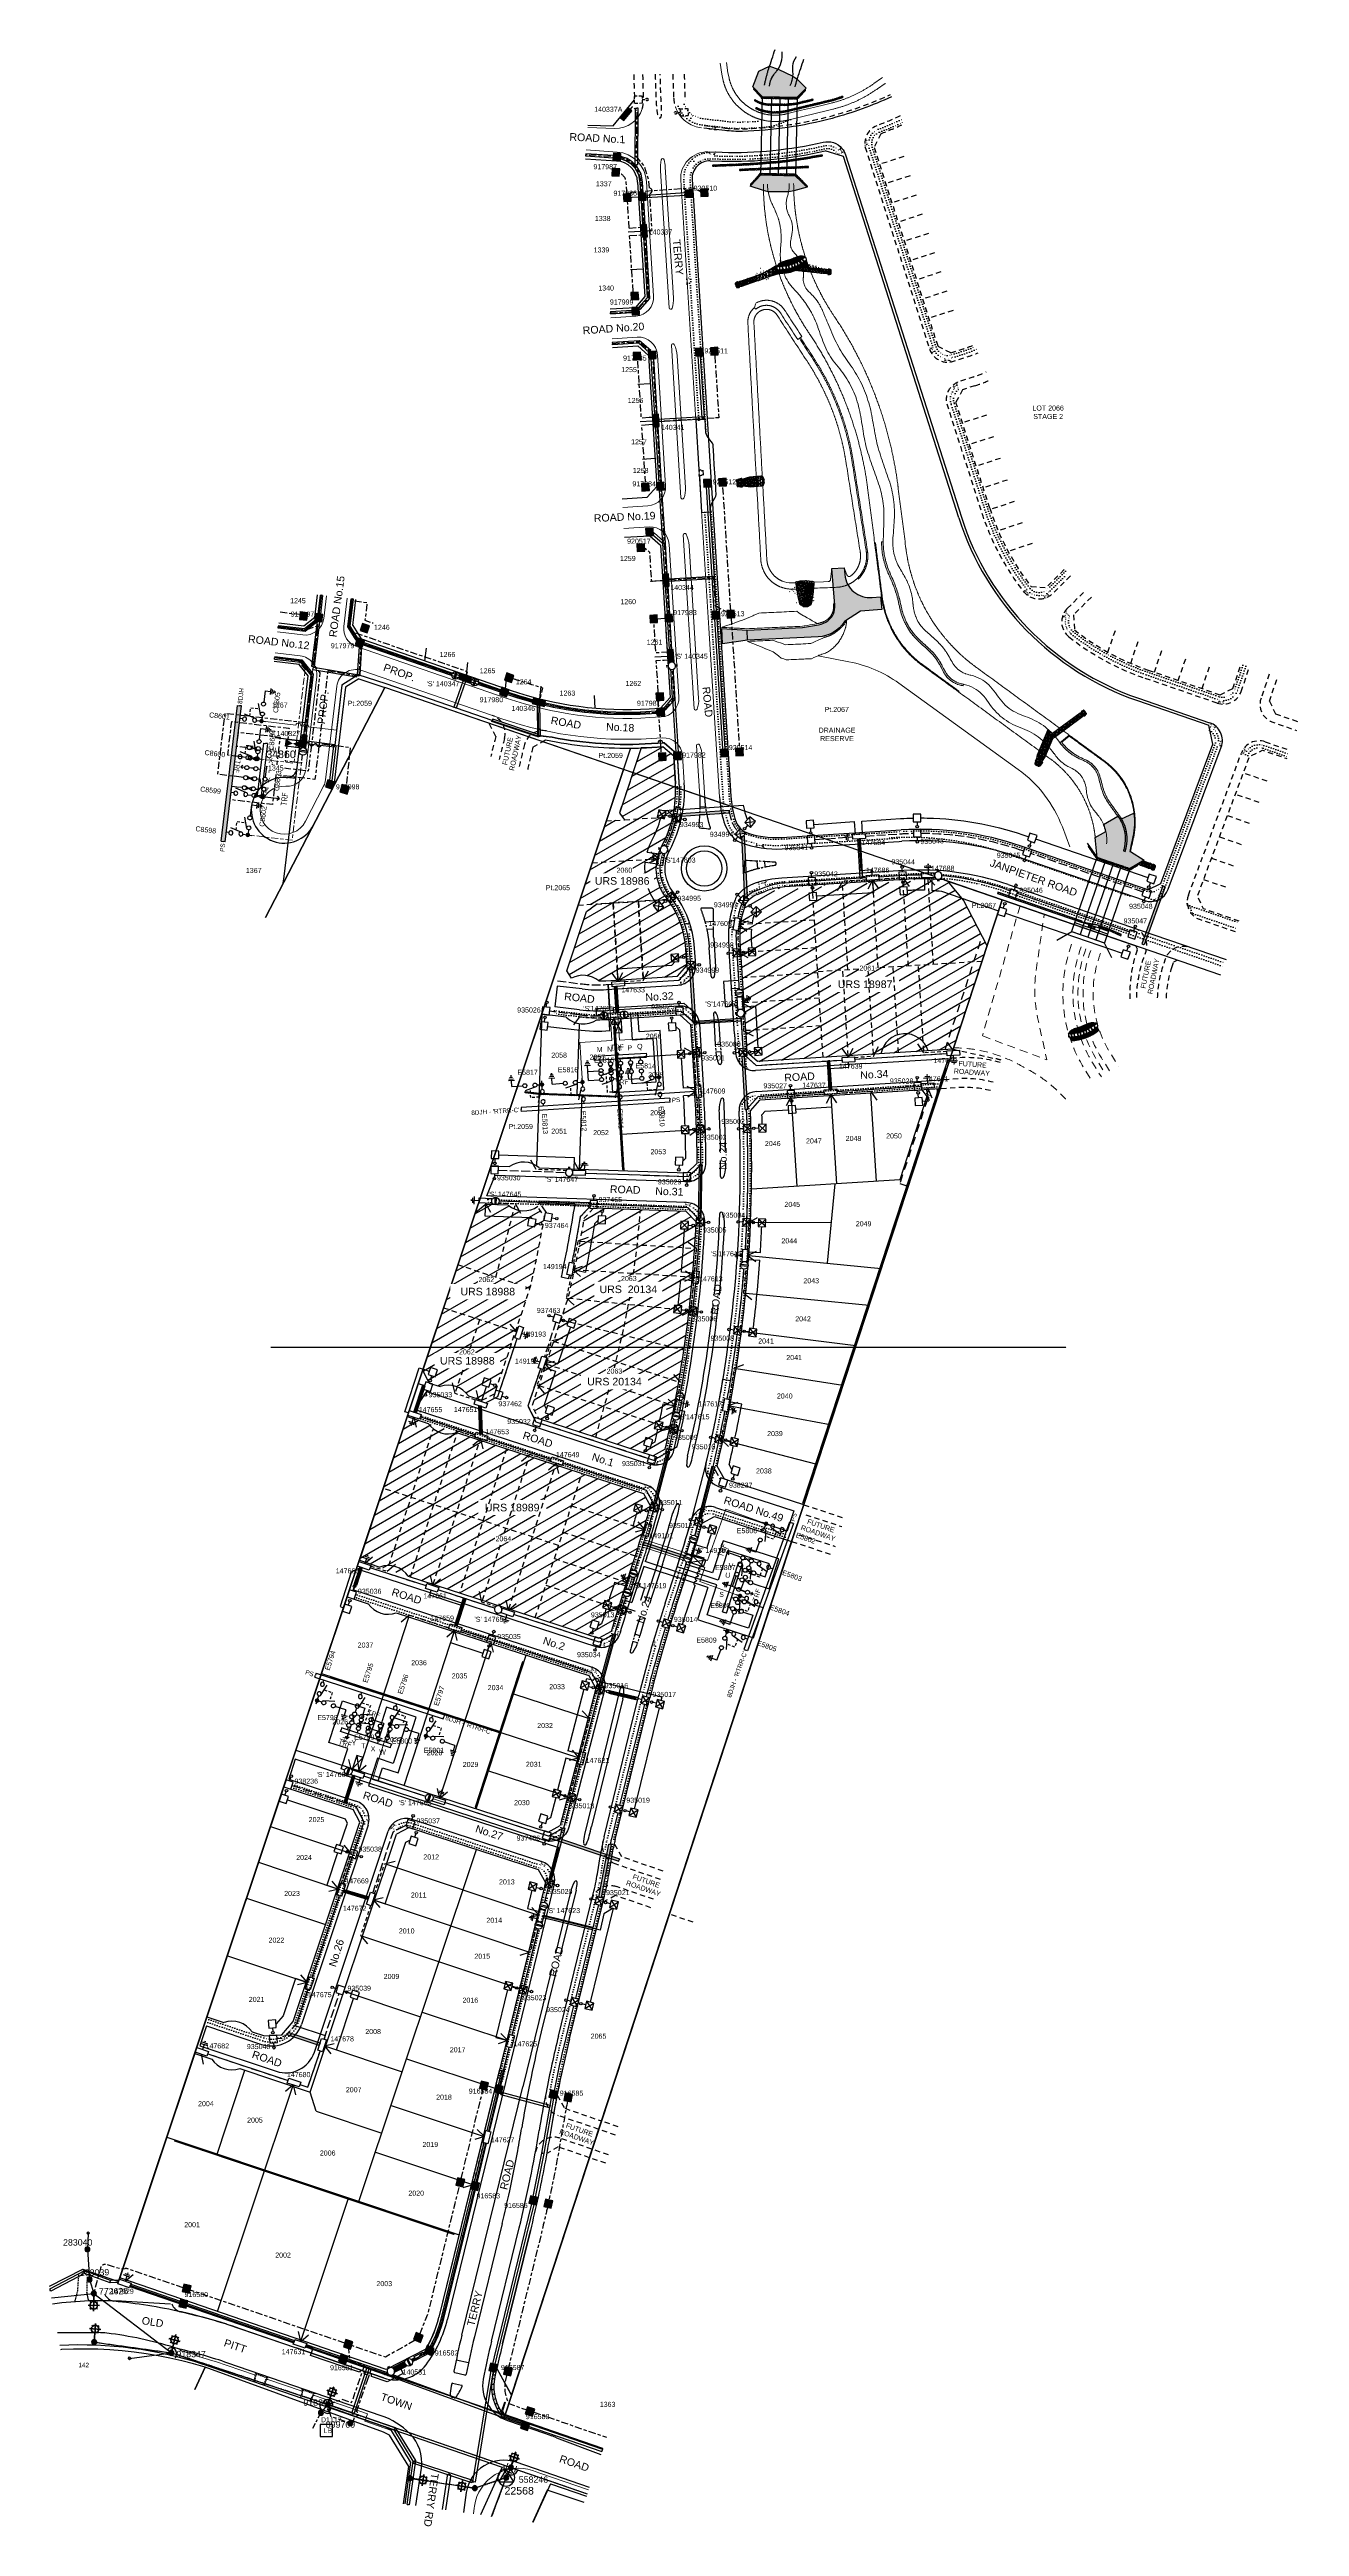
# Model space of a CAD drawing. Header units: metres. Extents: x 305482 to 305978, y 6275861 to 6276842.
import ezdxf
from ezdxf.enums import TextEntityAlignment as Align

# ---------------------------------------------------------------- set-up
doc = ezdxf.new("R2010")
doc.units = ezdxf.units.M
doc.header["$LTSCALE"] = 0.7
for name, pattern in [('A', [0]), ('Cable Exist OH', [1, 1, 0]), ('Cable Exist UG', [8.2, 4, -1.2, 1.8, -1.2]), ('Cable Remove', [2, 0, -2]), ('CENTERX2', [4, 2.5, -0.5, 0.5, -0.5]), ('Dash', [5, 3, -2]), ('DASHED', [19.05, 12.7, -6.35]), ('DOT', [6.35, 0, -6.35]), ('IE Trench LV', [6.5, 5, -1.5])]:
    doc.linetypes.add(name, pattern=pattern)
doc.layers.get('0').update_dxf_attribs({"color": 6})
for name, color, linetype in [('_User Miscellaneous1', 3, 'Continuous'), ('_User Miscellaneous10', 8, 'Continuous'), ('_User Miscellaneous11', 7, 'Continuous'), ('_User Miscellaneous3', 11, 'Continuous'), ('_User Miscellaneous4', 7, 'Continuous'), ('_User Miscellaneous6', 7, 'Continuous'), ('_User Miscellaneous7', 150, 'Continuous'), ('_User Miscellaneous8', 7, 'Continuous'), ('_User Miscellaneous9', 8, 'Continuous'), ('_User_HV_Exist', 7, 'Continuous'), ('_User_LV_Exist', 7, 'Continuous'), ('_User_SL_Exist', 7, 'Continuous'), ('Cadastre Developer_SP_EXT', 4, 'Continuous'), ('Cadastre Developer_SP_NEW', 4, 'Continuous'), ('Cadastre Land Parcels_SP_EXT', 4, 'Continuous'), ('Cadastre Roads_SP_EXT', 8, 'Continuous'), ('Cadastre Roads_SP_NEW', 8, 'Continuous'), ('Duct_SP_NEW', 2, 'Continuous'), ('Equip_HV_EXT', 1, 'Continuous'), ('Equip_HV_NEW', 1, 'Continuous'), ('Equip_LV_MOD', 5, 'Continuous'), ('Equip_LV_NEW', 5, 'Continuous'), ('Equip_SP_HV_NEW', 7, 'Continuous'), ('Equip_SP_SL_EXT', 70, 'Continuous'), ('Mains_HV_EXT', 12, 'Continuous'), ('Mains_HV_NEW_V17', 2, 'Continuous'), ('Mains_LV_EXT', 160, 'Continuous'), ('Mains_LV_NEW_R6', 2, 'Continuous'), ('Mains_LV_NEW_T84', 2, 'Continuous'), ('OH_Details_SP_MISC', 6, 'Continuous'), ('Services_SP_EXT', 140, 'Continuous'), ('Services_SP_NEW_UG', 2, 'Continuous'), ('Sub_LV_EXT', 5, 'Continuous'), ('Sub_SP_EXT', 7, 'Continuous'), ('Sub_SP_NEW', 2, 'Continuous'), ('Sub_SP_TR_HV_LV_EXT', 1, 'Continuous'), ('SupportsOH_SP_EXT', 7, 'Continuous'), ('SupportsOH_SP_TR_HV_LV_SL_EXT', 7, 'Continuous'), ('SupportsOH_SP_TR_HV_LV_SL_NEW', 2, 'Continuous'), ('SupportsUG_SP_LV_EXT', 7, 'Continuous'), ('SupportsUG_SP_LV_NEW', 2, 'Continuous'), ('SupportsUG_SP_LV_SL_EXT', 7, 'Continuous'), ('SupportsUG_SP_LV_SL_NEW', 2, 'Continuous'), ('Trench_SP_NEW', 2, 'Continuous'), ('UG_Details_SP_MISC', 7, 'Continuous')]:
    doc.layers.add(name, color=color, linetype=linetype)
doc.layers.add('_User Miscellaneous12', color=7, linetype='Continuous', lineweight=35)
doc.layers.add('_User Miscellaneous5', color=7, linetype='Continuous', lineweight=35)
doc.layers.add('_User Notes', color=7, linetype='Continuous', plot=False)
doc.styles.add('ARIAL', font='arial.ttf', dxfattribs={"height": 2})
doc.styles.add('ARIAL 3.0', font='arial.ttf', dxfattribs={"height": 3})
doc.styles.add('COLUMN_LABEL', font='arial.ttf')
doc.styles.add('Dot', font='dotfont.shx', dxfattribs={"height": 2})
doc.styles.add('iecARIAL', font='arial.ttf', dxfattribs={"height": 2})
doc.styles.add('IESYMBOL1', font='isocp.shx')
doc.styles.add('POLE_LABEL', font='arial.ttf')
doc.styles.add('SL_LABEL', font='arial.ttf')
doc.styles.get("Standard").update_dxf_attribs({"font": 'arial.ttf'})
doc.styles.add('style1', font='iso3098b.shx')
doc.styles.add('SWG_LABEL', font='arial.ttf')
doc.styles.add('SWITCH_LABEL', font='arial.ttf', dxfattribs={"height": 2.5})
doc.linetypes.add('Cable New UG', pattern='A,8,-1,["x",style1,S=3.5,R=0,X=0.35,Y=-1],-3.5', length=12.5)
doc.linetypes.add('Cable Z', pattern='A,8,-1,["Z",Standard,S=2.5,R=0,X=0.35,Y=-1.25],-3.5', length=12.5)
doc.linetypes.add('IE Trench HV', pattern='A,8,-2,["/",style1,S=2.5,R=0,X=0.1,Y=-1],-4.5', length=14.5)
pattern_1 = [(45, (0, 0), (-0.224506403027, 0.224506403027), [])]
pattern_2 = [(45, (0, 0), (-0.449012806053, 0.449012806053), [])]
pattern_3 = [(217.7009221037, (1.12697, 1.0858), (-12.0419337367907, -9.4266819124624), [0.17086072, -16.91524181978]), (174.6578756037, (0.99178, 0.981316), (15.2211809285648, -1.4785638775089), [0.29320236, -29.02702444676]), (122.1985817037, (0.69985, 1.00861), (9.9941561411943, -16.0177321436402), [0.20674076, -20.46736139705]), (256.9618236037, (0.15572, 0.784903), (5.79623844041497, 24.7624013363372), [0.26700226, -26.43321871287]), (282.5217887837, (0.09548, 0.524785), (-3.51938383310564, 16.1305312198716), [0.26181685, -25.91990387267]), (346.9618236037, (0.152247, 0.269195), (-24.7624013363372, 5.79623844041497), [0.26700226, -26.43321871287]), (27.3823750737, (0.412365, 0.20896), (-18.51670603808384, -9.53948098688562), [0.35309683, -34.95655765712]), (61.9434629737, (0.7259, 0.37136), (13.7478352627283, 25.897349779251), [0.33335976, -33.00262830095]), (111.1177002237, (0.882693, 0.66554), (-7.0405070962411, 18.06203088879495), [0.2679065, -26.52277284936]), (164.9244929037, (0.78617, 0.91546), (13.5170188261542, -3.7502002684354), [0.30585664, -14.986968475]), (212.0855724037, (0.49084, 0.99501), (-17.49455666728378, -11.01630550662047), [0.39553896, -39.1583862561]), (128.5022094337, (1.39044, 0.54734), (-7.382383170736, 9.0882846962666), [0.13500227, -13.36528291217]), (161.1573690037, (1.30639, 0.652995), (15.7886551442409, -5.4543623583592), [0.25684099, -25.42731949852]), (214.688134604, (1.0633, 0.73595), (-0.22733757461, -1.24948694558), [0.17960467, -1.61644655421]), (192.8867251137, (1.00313, 0.9018), (6.702109877204, 1.3622860176255), [0.09672066, -9.57531118445]), (281.4895440937, (0.90885, 0.88023), (-0.5674742220185, 3.975798411306), [0.13678281, -6.702376495]), (20.6518911337, (0.9361, 0.74619), (4.203135986025, 1.816961167165), [0.22215983, -7.18314907645]), (151.253185784, (1.14398, 0.82454), (2.271636316633, -1.704162094683), [0.16064357, -3.85544905841]), (6.0776749377, (0.18414, 1.012084), (13.1768821796151, 1.4750850906116), [0.225044, -22.27941333627]), (60.0343105437, (0.40792, 1.03591), (-7.4986611034733, -12.8350061026621), [0.18879947, -18.6911078391]), (282.8867251137, (1.18944, 1.07444), (-1.3622860176266, 6.702109877209), [0.19344005, -9.47859179445]), (333.2985942737, (1.232584, 0.88587), (-11.8128567323627, 6.021836582029), [0.225044, -22.27941333627]), (329.1320893837, (0.0432, 0.2374), (-5.7927595786647, 3.6356617642168), [0.2170176, -10.63386715655]), (284.4632752037, (0.22947, 0.12606), (-3.7467214152064, 14.8810442723894), [0.18183606, -18.00179669036]), (56.4895440937, (0.9746, -0.17732), (3.635661763853, 5.7927595788933), [0.19344005, -9.47859179445]), (7.0421592437, (1.0814, -0.016035), (-17.1526805908284, -2.0425593134605), [0.21289137, -21.0761879901]), (59.1320893837, (0.36235, -0.06593), (-3.635661764257, -5.7927595786395), [0.1085088, -10.74237595655]), (90.9980670777, (0.89963, -0.16368), (-0.340136647129, 5.225285356924), [0.0647573, -6.41099748226]), (155.651891136, (0.8985, -0.09894), (3.521123262121, -1.931499669414), [0.26181685, -4.97452729453]), (175.6971405637, (0.65997, 0.009007), (12.72220703044336, -1.0238887998782), [0.2426335, -24.02068243167]), (293.378202134, (0.91563, 0.63373), (-0.794811796543, 2.726311465713), [0.18316194, -4.39588817984]), (342.8453611937, (0.98831, 0.465607), (20.7866029259319, -6.3637126584749), [0.31977838, -31.65800453252]), (50.6335305037, (1.29386, 0.37129), (-6.58931080472, -7.8370583204924), [0.13075412, -12.94469615905]), (79.688134604, (1.3768, 0.4724), (-1.02214937097, 1.4768245202), [0.0762, -1.1938]), (109.9445717637, (0.6418, 0.05104), (3.406584759351, -9.6557589177316), [0.17643348, -17.4669703866]), (37.7009221037, (0.58162, 0.21689), (12.0419337368234, 9.4266819124201), [0.34172144, -16.74438109978]), (349.688134604, (0.852, 0.4259), (1.4768245202, 1.02214937097), [0.3302, -0.9398]), (314.9929811037, (1.17686, 0.36676), (10.9035064394563, -11.0197843592664), [0.20080478, -19.87965836207]), (243.7427387037, (1.31883, 0.22475), (-2.1588372439434, -4.770610207737), [0.18491454, -9.06082501939]), (197.3341099637, (1.237027, 0.058916), (-26.0136277126718, -8.17545553633036), [0.30107255, -29.80623221147]), (165.1142133437, (0.94963, -0.030786), (-16.0159927178992, 4.20487541553615), [0.31851473, -31.53292322812])]
pattern_4 = [(226.5412618405, (0.94671, 1.2461), (-10.4501733921155, -11.1653202405809), [0.17086072, -16.91524181978]), (183.4982153405, (0.82919, 1.122076), (15.2675877904599, 0.8782158394039), [0.29320236, -29.02702444676]), (131.0389214405, (0.53653, 1.104186), (12.337060064231, -14.2915306727982), [0.20674076, -20.46736139705]), (265.8021633405, (0.03324, 0.79951), (1.92185683805777, 25.35900956847464), [0.26700226, -26.43321871287]), (291.3621285205, (0.0137, 0.533224), (-5.95654043787447, 15.39804292798095), [0.26181685, -25.91990387267]), (355.8021633405, (0.10907, 0.289395), (-25.35900956847464, 1.92185683805777), [0.26700226, -26.43321871287]), (36.2227148105, (0.375354, 0.26985), (-16.83069301203512, -12.27183249293255), [0.35309683, -34.95655765712]), (70.7838027105, (0.660206, 0.478504), (9.6045714101713, 27.7024892027216), [0.33335976, -33.00262830095]), (119.9580399605, (0.769926, 0.79329), (-9.7326701582211, 16.76546544511296), [0.2679065, -26.52277284936]), (173.7648326405, (0.63614, 1.0254), (13.93277905999, -1.6283327870815), [0.30585664, -14.986968475]), (220.9259121405, (0.332095, 1.05862), (-15.5937256280553, -13.57402744350146), [0.39553896, -39.1583862561]), (137.3425491705, (1.2898, 0.75453), (-8.6913854723345, 7.8457834899552), [0.13500227, -13.36528291217]), (169.9977087405, (1.19052, 0.846006), (16.4393276125819, -2.96314151640695), [0.25684099, -25.42731949852]), (223.52847434, (0.9376, 0.8906), (-0.03261378339, -1.2695811676), [0.17960467, -1.61644655421]), (201.7270648505, (0.85262, 1.04525), (6.413133404958, 2.3760934178073), [0.09672066, -9.57531118445]), (290.3298838305, (0.76277, 1.00944), (-1.171739817701, 3.841357286118), [0.13678281, -6.702376495]), (29.4922308705, (0.8103, 0.88118), (3.8739710696794, 2.441320984895), [0.22215983, -7.18314907645]), (160.0935255205, (1.00367, 0.99055), (2.506548551886, -1.334808734252), [0.16064357, -3.85544905841]), (14.9180146745, (0.02642, 1.02836), (12.79365302620305, 3.4826056689106), [0.225044, -22.27941333627]), (68.8746502805, (0.24388, 1.086295), (-5.4370762881629, -13.8349377099), [0.18879947, -18.6911078391]), (291.7270648505, (1.01019, 1.24447), (-2.376093417809, 6.4131334049627), [0.19344005, -9.47859179445]), (342.1389340105, (1.0818, 1.06477), (-12.5979703261522, 4.13488133582795), [0.225044, -22.27941333627]), (337.9724291205, (0.0062, 0.24122), (-6.2826782712366, 2.7022312521565), [0.2170176, -10.63386715655]), (293.3036149405, (0.20737, 0.15983), (-5.9891542283714, 14.128461757345), [0.18183606, -18.00179669036]), (65.3298838305, (0.99027, -0.02544), (2.7022312517617, 6.2826782714065), [0.19344005, -9.47859179445]), (15.8824989805, (1.071014, 0.150346), (-16.6350103121019, -4.6543454874183), [0.21289137, -21.0761879901]), (67.9724291205, (0.36818, -0.00946), (-2.7022312522, -6.282678271218), [0.1085088, -10.74237595655]), (99.8384068145, (0.9141, -0.02348), (-1.139126034044, 5.110938453803), [0.0647573, -6.41099748226]), (164.4922308725, (0.90303, 0.04032), (3.77612971942, -1.367422517773), [0.26181685, -4.97452729453]), (184.5374803005, (0.65075, 0.110325), (12.72842545937286, 0.94344333437005), [0.2426335, -24.02068243167]), (302.2185418705, (0.80736, 0.76692), (-1.204353601002, 2.571776118513), [0.18316194, -4.39588817984]), (351.6857009305, (0.905014, 0.61196), (21.51765228263827, -3.09359665170917), [0.31977838, -31.65800453252]), (59.4738702405, (1.22143, 0.56572), (-5.3066211542806, -8.75661303958), [0.13075412, -12.94469615906]), (88.52847434, (1.2878, 0.6784), (-1.23696738421, 1.302194951), [0.0762, -1.1938]), (118.7849115005, (0.62633, 0.149065), (4.8500281860533, -9.0175233071218), [0.17643348, -17.4669703866]), (46.5412618405, (0.54138, 0.3037), (10.4501733921543, 11.1653202405441), [0.34172144, -16.74438109978]), (358.52847434, (0.7764, 0.5517), (1.302194951, 1.23696738421), [0.3302, -0.9398]), (323.8333208405, (1.10652, 0.54326), (12.4675151972892, -9.2132060003757), [0.20080478, -19.87965836207]), (252.5830784405, (1.26863, 0.42476), (-1.400036301075, -5.045710887048), [0.18491454, -9.06082501939]), (206.1744497005, (1.213277, 0.248325), (-24.44818001920553, -12.07614978991735), [0.30107255, -29.80623221147]), (173.9545530805, (0.94308, 0.11552), (-16.47194139545256, 1.6935603516723), [0.31851473, -31.53292322812])]

# ---------------------------------------------------------------- blocks, each defined once
blk = doc.blocks.new('CCP_EXT')
blk.add_wipeout([(0, 0.57), (0.57, 0), (0, -0.57), (-0.57, 0)])
blk.add_lwpolyline([(-0.57, 0), (0, 0.57), (0.57, 0), (0, -0.57), (-0.57, 0)])
at = {"flags": 1}
blk.add_attdef('Z', (0, 0), '', height=0.2, dxfattribs=at)
at = {"flags": 9}
for tag, p in [('CCP_TYPE', (0, 0)), ('CONSTRUCTED_VOLTAGE', (0, -0.2)), ('OPERATING_VOLTAGE', (0, -0.6)), ('ORIENTATION', (0, -0.8)), ('OWNED_BY', (0, -1)), ('STATE', (0, -1.8)), ('NO_PHASES', (0, -0.4)), ('USAGE', (0, -1.2)), ('LEGEND', (0, -1.4)), ('LIFE_SUPPORT', (0, -1.6)), ('NOTES', (0, -2))]:
    blk.add_attdef(tag, text='', height=0.2, dxfattribs=at).set_placement(p, align=Align.MIDDLE_LEFT)
blk = doc.blocks.new('POLE_EXT')
blk.add_hatch(color=256).paths.add_polyline_path([(-1, 0, 1), (1, 0, 1)])
blk.add_lwpolyline([(-1, 0, 1), (1, 0, 1)], format="xyb", close=True)
for tag, height, flags, p in [('pNumber', 2.5, 8, (-17.84, 2.07)), ('OWNED_BY', 0.2, 9, (1.35, -0.4)), ('SPECIAL_USE', 0.2, 9, (1.35, -0.8)), ('STATE', 0.2, 9, (1.35, -1)), ('cLV', 0.2, 9, (1.35, -1.4)), ('hDepth', 0.2, 9, (1.35, -1.6)), ('hDia', 0.2, 9, (1.35, -1.8)), ('cHV', 0.2, 9, (1.35, -2)), ('cLinedev', 0.2, 9, (1.35, -3.4)), ('pExisting', 0.2, 9, (1.35, -3.8)), ('pFooting', 0.2, 9, (1.35, -4.4)), ('pNew', 0.2, 9, (1.35, -4.6)), ('pRelocate', 0.2, 9, (1.35, -5)), ('pRemove', 0.2, 9, (1.35, -5.2)), ('pReplace', 0.2, 9, (1.35, -5.4)), ('pStay', 0.2, 9, (1.35, -5.6)), ('pType', 0.2, 9, (1.35, -5.8)), ('cspan', 0.2, 9, (1.35, -6)), ('STREETNAME', 0.2, 9, (1.35, -6.2)), ('SUBURB', 0.2, 9, (1.35, -6.4)), ('OPERATED_BY', 0.2, 9, (1.36, -7.01)), ('PARENT', 0.2, 9, (1.35, -0.6)), ('USAGE', 0.2, 9, (1.35, -1.2)), ('LBRACKET', 0.2, 9, (1.35, -2.2)), ('LExisting', 0.2, 9, (1.35, -2.4)), ('LANTNUMBER', 0.2, 9, (1.35, -2.6)), ('LOther', 0.2, 9, (1.35, -2.8)), ('LRemove', 0.2, 9, (1.35, -3)), ('LEGEND', 0.2, 9, (1.35, -3.2)), ('LOCATION', 0.2, 9, (1.35, -3.6)), ('PFNUMBER', 0.2, 9, (1.35, -4)), ('NEWPFNUMBER', 0.2, 9, (1.35, -4.2)), ('NOTES', 0.2, 9, (1.35, -6.6)), ('MAINTAINED_BY', 0.2, 9, (1.36, -6.81))]:
    blk.add_attdef(tag, text='', height=height, dxfattribs=dict(flags=flags)).set_placement(p, align=Align.MIDDLE_LEFT)
at = {"style": 'POLE_LABEL', "flags": 9}
for tag, height, p in [('STRUCTURE_PLANT_NUMBER', 0.2, (1.35, 0.03)), ('ASSET_NUM', 2.5, (2, 2)), ('STREET_CODE', 0.2, (1.35, -0.2))]:
    blk.add_attdef(tag, text='', height=height, dxfattribs=at).set_placement(p, align=Align.MIDDLE_LEFT)
at = {"flags": 1}
blk.add_attdef('Z', (1.35, -7.33), '', height=0.2, dxfattribs=at)
blk = doc.blocks.new('*U52')
at = {"lineweight": -3}
blk.add_lwpolyline([(-2.48, 2.49), (2.47, 2.49), (2.47, 0.51), (-2.48, 0.51)], close=True, dxfattribs=at)
for tag, flags, p in [('STREET_CODE', 9, (1.5, 3.5)), ('OWNED_BY', 9, (1.5, 3.3)), ('OPERATED_BY', 9, (1.5, 3.1)), ('STATE', 9, (1.5, 2.7)), ('SUPPORT_TYPE', 9, (1.5, 2.5)), ('SUBURB', 9, (1.5, 1.7)), ('STREETNAME', 9, (1.5, 1.5)), ('Z', 1, (1.5, 0.9)), ('MAINTAINED_BY', 9, (1.5, 2.9)), ('USAGE', 9, (1.5, 2.3)), ('LEGEND', 9, (1.5, 2.1)), ('PARENT', 9, (1.5, 1.9)), ('LOCATION', 9, (1.5, 1.3)), ('NOTES', 9, (1.5, 1.1))]:
    blk.add_attdef(tag, text='', height=0.2, dxfattribs=dict(flags=flags)).set_placement(p, align=Align.MIDDLE_LEFT)
at = {"layer": '_User Miscellaneous4', "style": 'ARIAL', "flags": 8}
blk.add_attdef('ASSET_NUM', text='', height=2, dxfattribs=at).set_placement((2, 5.5), align=Align.MIDDLE_LEFT)
blk = doc.blocks.new('A$C1B2C29DD')
at = {"layer": 'Services_SP_NEW_UG', "color": 2, "flags": 128}
for points in [[(0, 0), (-2.1, 3.44)], [(0, 0), (2.1, 3.44)]]:
    blk.add_lwpolyline(points, dxfattribs=at)
blk = doc.blocks.new('*U239')
at = {"lineweight": -3}
blk.add_lwpolyline([(-2.43, 2.54), (2.52, 2.44), (2.48, 0.46), (-2.46, 0.56)], close=True, dxfattribs=at)
for tag, flags, p in [('STREET_CODE', 9, (1.5, 3.5)), ('OWNED_BY', 9, (1.5, 3.3)), ('OPERATED_BY', 9, (1.5, 3.1)), ('STATE', 9, (1.5, 2.7)), ('SUPPORT_TYPE', 9, (1.5, 2.5)), ('SUBURB', 9, (1.5, 1.7)), ('STREETNAME', 9, (1.5, 1.5)), ('Z', 1, (1.5, 0.9)), ('MAINTAINED_BY', 9, (1.5, 2.9)), ('USAGE', 9, (1.5, 2.3)), ('LEGEND', 9, (1.5, 2.1)), ('PARENT', 9, (1.5, 1.9)), ('LOCATION', 9, (1.5, 1.3)), ('NOTES', 9, (1.5, 1.1))]:
    blk.add_attdef(tag, text='', height=0.2, dxfattribs=dict(flags=flags)).set_placement(p, align=Align.MIDDLE_LEFT)
at = {"layer": '_User Miscellaneous4', "style": 'ARIAL', "flags": 8}
blk.add_attdef('ASSET_NUM', text='', height=2, dxfattribs=at).set_placement((2, 5.5), align=Align.MIDDLE_LEFT)
blk = doc.blocks.new('*U240')
at = {"layer": 'Services_SP_NEW_UG', "color": 2, "flags": 128}
for points in [[(0, 0), (-1.52, 3.74)], [(0, 0), (2.63, 3.06)]]:
    blk.add_lwpolyline(points, dxfattribs=at)
blk = doc.blocks.new('*U45')
at = {"layer": 'Services_SP_NEW_UG', "color": 2, "flags": 128}
blk.add_lwpolyline([(10, -0.75), (12.25, 2.93)], dxfattribs=at)
at = {"layer": 'Services_SP_NEW_UG', "color": 2, "linetype": 'Dash', "ltscale": 0.7, "flags": 128}
blk.add_lwpolyline([(2.47, -0.75), (10, -0.75)], dxfattribs=at)
blk = doc.blocks.new('*U48')
at = {"layer": 'Services_SP_NEW_UG', "color": 2, "flags": 128}
blk.add_lwpolyline([(15.01, -0.69), (17.25, 3.01)], dxfattribs=at)
at = {"layer": 'Services_SP_NEW_UG', "color": 2, "linetype": 'Dash', "ltscale": 0.7, "flags": 128}
blk.add_lwpolyline([(2.48, -0.74), (15.01, -0.69)], dxfattribs=at)
blk = doc.blocks.new('*U47')
at = {"layer": 'Services_SP_NEW_UG', "color": 2, "flags": 128}
blk.add_lwpolyline([(-15.08, -0.64), (-17.3, 3.06)], dxfattribs=at)
at = {"layer": 'Services_SP_NEW_UG', "color": 2, "linetype": 'Dash', "ltscale": 0.7, "flags": 128}
blk.add_lwpolyline([(-2.48, -0.73), (-15.08, -0.64)], dxfattribs=at)
blk = doc.blocks.new('*U49')
at = {"layer": 'Services_SP_NEW_UG', "color": 2, "flags": 128}
blk.add_lwpolyline([(-17, -0.75), (-19.25, 2.93)], dxfattribs=at)
at = {"layer": 'Services_SP_NEW_UG', "color": 2, "linetype": 'Dash', "ltscale": 0.7, "flags": 128}
blk.add_lwpolyline([(-2.47, -0.75), (-17, -0.75)], dxfattribs=at)
blk = doc.blocks.new('*U51')
at = {"layer": 'Services_SP_NEW_UG', "color": 2, "flags": 128}
blk.add_lwpolyline([(15.7, -0.72), (17.94, 2.97)], dxfattribs=at)
at = {"layer": 'Services_SP_NEW_UG', "color": 2, "linetype": 'Dash', "ltscale": 0.7, "flags": 128}
blk.add_lwpolyline([(2.47, -0.75), (15.7, -0.72)], dxfattribs=at)
blk = doc.blocks.new('*U50')
at = {"layer": 'Services_SP_NEW_UG', "color": 2, "flags": 128}
blk.add_lwpolyline([(-15.8, -0.73), (-18.04, 2.96)], dxfattribs=at)
at = {"layer": 'Services_SP_NEW_UG', "color": 2, "linetype": 'Dash', "ltscale": 0.7, "flags": 128}
blk.add_lwpolyline([(-2.47, -0.75), (-15.8, -0.73)], dxfattribs=at)
blk = doc.blocks.new('SUB_PADMOUNT_NEW')
for p, q in [((0, 1.375), (5.5, -1.375)), ((5.5, 1.375), (0, -1.375))]:
    blk.add_line(p, q)
blk.add_lwpolyline([(0, -1.375), (5.5, -1.375), (5.5, 1.375), (0, 1.375)], close=True)
for tag, height, flags, p in [('STREET_CODE', 0.2, 9, (5.34, 0.545)), ('OPERATING_VOLTAGE', 0.2, 9, (5.34, 0.145)), ('ORIENTATION', 0.2, 9, (5.34, -0.055)), ('NO_PHASES', 0.2, 9, (5.34, 0.345)), ('ASSET_NUM', 3, 8, (5.84, 2.545)), ('Z', 0.2, 1, (5.34, -3.055)), ('OWNED_BY', 0.2, 9, (5.34, -0.255)), ('OPERATED_BY', 0.2, 9, (5.34, -0.455)), ('SECONDARY_VOLTAGE', 0.2, 9, (5.34, -1.055)), ('STATE', 0.2, 9, (5.34, -1.255)), ('SUBSTATION_TYPE', 0.2, 9, (5.34, -1.655)), ('SUBURB', 0.2, 9, (5.34, -2.255)), ('STREETNAME', 0.2, 9, (5.34, -2.455)), ('CONSTRUCTED_VOLTAGE', 0.2, 9, (5.34, -0.855)), ('USAGE', 0.2, 9, (5.34, -1.855)), ('MAINTAINED_BY', 0.2, 9, (5.34, -0.655)), ('PARENT', 0.2, 9, (5.34, -1.455)), ('LEGEND', 0.2, 9, (5.34, -2.055)), ('LOCATION', 0.2, 9, (5.34, -2.655)), ('NOTES', 0.2, 9, (5.34, -2.855))]:
    blk.add_attdef(tag, text='', height=height, dxfattribs=dict(flags=flags)).set_placement(p, align=Align.MIDDLE_LEFT)
blk = doc.blocks.new('*U208')
h = blk.add_hatch(color=256)
edge = h.paths.add_edge_path()
edge.add_line((2.6, 0.05), (4.6, 0.05))
edge.add_arc((5.4, 0.01), 0.8, 177.23529, 184.40267)
edge.add_line((4.6, -0.05), (2.6, -0.05))
edge.add_arc((1.8, 0), 0.8, 356.41668, 363.58332)
blk.add_line((7.2, 0.01), (7.8, 0.01))
for points in [[(1, 0), (0, 0)], [(2.6, 0.05), (4.6, 0.05)], [(6.2, 0.01), (7.2, 0.01)], [(7, -0.59), (7.8, 0.01), (7, 0.61)], [(2.6, -0.05), (4.6, -0.05)]]:
    blk.add_lwpolyline(points)
for centre in [(1.8, 0), (5.4, 0.01)]:
    blk.add_circle(centre, 0.8)
for centre, start, end in [((1.8, 0), 356.41668, 3.58332), ((5.4, 0.01), 177.23529, 184.40267)]:
    blk.add_arc(centre, 0.8, start, end)
at = {"style": 'IESYMBOL1'}
blk.add_text('TRF', height=2, rotation=270.10094, dxfattribs=at).set_placement((9.24, 0.01), align=Align.MIDDLE_CENTER)
at = {"flags": 1}
blk.add_attdef('Z', (0, 0), '', height=0.2, dxfattribs=at)
at = {"layer": 'Sub_LV_EXT', "flags": 1}
for tag, p in [('ORIENTATION', (2.14, -1.53)), ('USAGE', (2.14, -1.14)), ('NOTES', (2.14, -3.07))]:
    blk.add_attdef(tag, p, '', height=0.2, dxfattribs=at)
blk = doc.blocks.new('LV_UG_DFUSE_CLOSED_NEW')
for points in [[(1, 0), (0, 0)], [(5.04, 0.73), (2.16, -0.72)], [(5.05, -0.71), (2.16, 0.72)], [(6.2, 0.01), (7.2, 0.01)]]:
    blk.add_lwpolyline(points)
for centre in [(1.8, 0), (5.4, 0.01)]:
    blk.add_circle(centre, 0.8)
for tag, flags, p in [('ACTUAL_STATUS', 9, (1.5, 0)), ('CONSTRUCTED_VOLTAGE', 9, (1.5, -0.2)), ('OPERATED_BY', 9, (1.5, -0.6)), ('OWNED_BY', 9, (1.5, -1)), ('OPERATING_VOLTAGE', 9, (1.5, -1.2)), ('ORIENTATION', 9, (1.5, -1.4)), ('STATE', 9, (1.5, -1.6)), ('SWITCH_TYPE', 9, (1.5, -1.8)), ('Z', 1, (1.5, -2.4)), ('NO_PHASES', 9, (1.5, -0.4)), ('MAINTAINED_BY', 9, (1.5, -0.8)), ('USAGE', 9, (1.5, -2)), ('NOTES', 9, (1.5, -2.2))]:
    blk.add_attdef(tag, text='', height=0.2, dxfattribs=dict(flags=flags)).set_placement(p, align=Align.MIDDLE_LEFT)
blk = doc.blocks.new('*U200')
for points in [[(1, 0), (0, 0)], [(6.2, 0.01), (7.2, 0.01)]]:
    blk.add_lwpolyline(points)
for centre in [(1.8, 0), (5.4, 0.01)]:
    blk.add_circle(centre, 0.8)
for tag, flags, p in [('ACTUAL_STATUS', 9, (1.5, 0)), ('CONSTRUCTED_VOLTAGE', 9, (1.5, -0.2)), ('OPERATED_BY', 9, (1.5, -0.6)), ('OWNED_BY', 9, (1.5, -1)), ('OPERATING_VOLTAGE', 9, (1.5, -1.2)), ('ORIENTATION', 9, (1.5, -1.4)), ('STATE', 9, (1.5, -1.6)), ('SWITCH_TYPE', 9, (1.5, -1.8)), ('Z', 1, (1.5, -2.4)), ('NO_PHASES', 9, (1.5, -0.4)), ('MAINTAINED_BY', 9, (1.5, -0.8)), ('USAGE', 9, (1.5, -2)), ('NOTES', 9, (1.5, -2.2))]:
    blk.add_attdef(tag, text='', height=0.2, dxfattribs=dict(flags=flags)).set_placement(p, align=Align.MIDDLE_LEFT)
blk = doc.blocks.new('TX_LINK_NEW')
h = blk.add_hatch(color=256)
edge = h.paths.add_edge_path()
edge.add_line((2.6, 0.05), (4.6, 0.05))
edge.add_arc((5.4, 0.01), 0.8, 177.23529, 184.40267)
edge.add_line((4.6, -0.05), (2.6, -0.05))
edge.add_arc((1.8, 0), 0.8, 356.41668, 363.58332)
blk.add_line((7.2, 0.01), (7.8, 0.01))
for points in [[(1, 0), (0, 0)], [(2.6, 0.05), (4.6, 0.05)], [(6.2, 0.01), (7.2, 0.01)], [(7, -0.59), (7.8, 0.01), (7, 0.61)], [(2.6, -0.05), (4.6, -0.05)]]:
    blk.add_lwpolyline(points)
for centre in [(1.8, 0), (5.4, 0.01)]:
    blk.add_circle(centre, 0.8)
for centre, start, end in [((1.8, 0), 356.41668, 3.58332), ((5.4, 0.01), 177.23529, 184.40267)]:
    blk.add_arc(centre, 0.8, start, end)
at = {"style": 'IESYMBOL1'}
blk.add_text('TRF', height=2, rotation=90, dxfattribs=at).set_placement((9.24, 0.01), align=Align.MIDDLE_CENTER)
at = {"flags": 1}
blk.add_attdef('Z', (0, 0), '', height=0.2, dxfattribs=at)
at = {"layer": 'Sub_LV_EXT', "flags": 1}
for tag, p in [('ORIENTATION', (2.14, -1.53)), ('USAGE', (2.14, -1.14)), ('NOTES', (2.14, -3.07))]:
    blk.add_attdef(tag, p, '', height=0.2, dxfattribs=at)
blk = doc.blocks.new('*U227')
at = {"layer": 'Services_SP_NEW_UG', "color": 2, "flags": 128}
for points in [[(0, 0), (-2.06, 3.47)], [(0, 0), (2.14, 3.42)]]:
    blk.add_lwpolyline(points, dxfattribs=at)
blk = doc.blocks.new('*U228')
at = {"lineweight": -3}
blk.add_lwpolyline([(-2.44, 2.53), (2.51, 2.45), (2.48, 0.47), (-2.47, 0.55)], close=True, dxfattribs=at)
for tag, flags, p in [('STREET_CODE', 9, (1.5, 3.5)), ('OWNED_BY', 9, (1.5, 3.3)), ('OPERATED_BY', 9, (1.5, 3.1)), ('STATE', 9, (1.5, 2.7)), ('SUPPORT_TYPE', 9, (1.5, 2.5)), ('SUBURB', 9, (1.5, 1.7)), ('STREETNAME', 9, (1.5, 1.5)), ('Z', 1, (1.5, 0.9)), ('MAINTAINED_BY', 9, (1.5, 2.9)), ('USAGE', 9, (1.5, 2.3)), ('LEGEND', 9, (1.5, 2.1)), ('PARENT', 9, (1.5, 1.9)), ('LOCATION', 9, (1.5, 1.3)), ('NOTES', 9, (1.5, 1.1))]:
    blk.add_attdef(tag, text='', height=0.2, dxfattribs=dict(flags=flags)).set_placement(p, align=Align.MIDDLE_LEFT)
at = {"layer": '_User Miscellaneous4', "style": 'ARIAL', "flags": 8}
blk.add_attdef('ASSET_NUM', text='', height=2, dxfattribs=at).set_placement((2, 5.5), align=Align.MIDDLE_LEFT)
blk = doc.blocks.new('*U229')
at = {"layer": 'Services_SP_NEW_UG', "color": 2, "flags": 128}
for points in [[(0, 0), (-2.05, 3.47)], [(0, 0), (2.15, 3.41)]]:
    blk.add_lwpolyline(points, dxfattribs=at)
blk = doc.blocks.new('*U53')
at = {"lineweight": -3}
blk.add_lwpolyline([(-1.69, 3.07), (3.06, 1.71), (2.52, -0.19), (-2.24, 1.17)], close=True, dxfattribs=at)
for tag, flags, p in [('STREET_CODE', 9, (1.5, 3.5)), ('OWNED_BY', 9, (1.5, 3.3)), ('OPERATED_BY', 9, (1.5, 3.1)), ('STATE', 9, (1.5, 2.7)), ('SUPPORT_TYPE', 9, (1.5, 2.5)), ('SUBURB', 9, (1.5, 1.7)), ('STREETNAME', 9, (1.5, 1.5)), ('Z', 1, (1.5, 0.9)), ('MAINTAINED_BY', 9, (1.5, 2.9)), ('USAGE', 9, (1.5, 2.3)), ('LEGEND', 9, (1.5, 2.1)), ('PARENT', 9, (1.5, 1.9)), ('LOCATION', 9, (1.5, 1.3)), ('NOTES', 9, (1.5, 1.1))]:
    blk.add_attdef(tag, text='', height=0.2, dxfattribs=dict(flags=flags)).set_placement(p, align=Align.MIDDLE_LEFT)
at = {"layer": '_User Miscellaneous4', "style": 'ARIAL', "flags": 8}
blk.add_attdef('ASSET_NUM', text='', height=2, dxfattribs=at).set_placement((2, 5.5), align=Align.MIDDLE_LEFT)
blk = doc.blocks.new('*U158')
at = {"layer": '_User Miscellaneous7', "lineweight": -3}
blk.add_lwpolyline([(-1.49, -6), (1.49, -6), (1.49, -3.03), (-1.49, -3.03)], close=True, dxfattribs=at)
blk.add_lwpolyline([(0, -3.03), (0, -1.58)], dxfattribs=at)
blk.add_circle((0, -1.08), 0.5, dxfattribs=at)
at = {"layer": '_User Miscellaneous8', "color": 2, "lineweight": -3}
blk.add_lwpolyline([(-1.49, 0), (1.49, 0), (1.49, 2.97), (-1.49, 2.97)], close=True, dxfattribs=at)
at = {"style": 'POLE_LABEL', "flags": 9}
blk.add_attdef('STRUCTURE_PLANT_NUMBER', text='', height=0.2, dxfattribs=at).set_placement((1.64, 1.73), align=Align.MIDDLE_LEFT)
for tag, flags, p in [('STREET_CODE', 9, (1.64, 1.49)), ('OWNED_BY', 9, (1.64, 1.09)), ('OPERATED_BY', 9, (1.64, 0.89)), ('STATE', 9, (1.64, 0.49)), ('COLUMN_TYPE', 9, (1.64, 1.29)), ('MAINTAINED_BY', 9, (1.64, 0.69)), ('USAGE', 9, (1.64, 0.29)), ('LEGEND', 9, (1.64, 0.09)), ('SUBURB', 9, (1.64, -0.31)), ('STREETNAME', 9, (1.64, -0.51)), ('Z', 1, (1.64, -1.31)), ('PARENT', 9, (1.64, -0.11)), ('LOCATION', 9, (1.64, -0.71)), ('NOTES', 9, (1.64, -0.91)), ('LABEL_ALIGNMENT', 9, (1.64, -1.11))]:
    blk.add_attdef(tag, text='', height=0.2, dxfattribs=dict(flags=flags)).set_placement(p, align=Align.MIDDLE_LEFT)
at = {"layer": '_User Miscellaneous5', "style": 'ARIAL', "flags": 8}
blk.add_attdef('ASSET_NUM', text='', height=2, dxfattribs=at).set_placement((2, 3.49), align=Align.MIDDLE_LEFT)
blk = doc.blocks.new('*U107')
at = {"layer": '_User Miscellaneous8', "color": 2}
blk.add_line((0, 0), (0, 1.45), dxfattribs=at)
blk.add_circle((0, 1.95), 0.5, dxfattribs=at)
for tag, p, flags in [('Z', (0, 0), 1), ('OPERATED_BY', (0, -9.61), 9)]:
    blk.add_attdef(tag, p, '', height=0.2, dxfattribs=dict(flags=flags))
at = {"style": 'SL_LABEL', "flags": 9}
blk.add_attdef('STREET_CODE', text='', height=0.2, dxfattribs=at).set_placement((0, -0.2), align=Align.MIDDLE_LEFT)
at = {"flags": 9}
for tag, p in [('CONSTRUCTED_VOLTAGE', (0, -0.4)), ('CONTROL_TYPE', (0, -0.6)), ('OPERATING_VOLTAGE', (0, -1.4)), ('ORIENTATION', (0, -1.6)), ('OWNED_BY', (0, -1.8)), ('STATE', (0, -2)), ('CEXIST', (0, -2.4)), ('CNEW', (0, -2.6)), ('CNUMBER', (0, -2.8)), ('CREMOVE', (0, -3)), ('CREPLACE', (0, -3.2)), ('SUBURB', (0, -8.6)), ('STREETNAME', (0, -8.8)), ('LANTERN_PURPOSE', (0, -0.8)), ('LANTERN_TYPE', (0, -1)), ('NO_PHASES', (0, -1.2)), ('USAGE', (0, -2.2)), ('LKINGHEIGHT', (0, -3.4)), ('LBRACKET', (0, -3.6)), ('LBRACKETVOCAB', (0, -3.8)), ('LCATEGORY', (0, -4)), ('LCHARGE1', (0, -4.2)), ('LCHARGE1PERCENT', (0, -4.4)), ('LCHARGE2', (0, -4.6)), ('LCHARGE2PERCENT', (0, -4.8)), ('LCHARGE3', (0, -5)), ('LCHARGE3PERCENT', (0, -5.2)), ('LEXIST', (0, -5.4)), ('LLAMP', (0, -5.6)), ('LLAMPVOCAB', (0, -5.8)), ('LMAST', (0, -6)), ('LMASTVOCAB', (0, -6.2)), ('LNEW', (0, -6.4)), ('LANTNUMBER', (0, -6.6)), ('LOUTREACH', (0, -7)), ('LOUTREACHVOCAB', (0, -7.2)), ('LRATECODE', (0, -7.4)), ('LREMOVE', (0, -7.6)), ('LREPLACE', (0, -7.8)), ('LTYPE', (0, -8)), ('LTYPEVOCAB', (0, -8.2)), ('LEGEND', (0, -8.4)), ('LOCATION', (0, -9)), ('NOTES', (0, -9.2)), ('MAINTAINED_BY', (0, -9.86))]:
    blk.add_attdef(tag, text='', height=0.2, dxfattribs=at).set_placement(p, align=Align.MIDDLE_LEFT)
at = {"layer": '_User Notes', "style": 'SL_LABEL', "flags": 8}
blk.add_attdef('ASSET_NUM', text='', height=2.5, dxfattribs=at).set_placement((2, 2), align=Align.MIDDLE_LEFT)
at = {"layer": '_User Notes', "flags": 8}
blk.add_attdef('LNUMBER', text='', height=2.5, dxfattribs=at).set_placement((1.2, -2.8), align=Align.MIDDLE_LEFT)
blk = doc.blocks.new('*U234')
at = {"layer": '_User Miscellaneous7', "lineweight": -3}
blk.add_lwpolyline([(-4.72, -5.99), (-1.75, -5.99), (-1.75, -3.02), (-4.72, -3.02)], close=True, dxfattribs=at)
blk.add_lwpolyline([(-3.23, -3.02), (-3.23, -1.57)], dxfattribs=at)
blk.add_circle((-3.23, -1.07), 0.5, dxfattribs=at)
at = {"layer": '_User Miscellaneous8', "color": 2, "lineweight": -3}
blk.add_lwpolyline([(-1.49, 0), (1.49, 0), (1.49, 2.97), (-1.49, 2.97)], close=True, dxfattribs=at)
at = {"style": 'POLE_LABEL', "flags": 9}
blk.add_attdef('STRUCTURE_PLANT_NUMBER', text='', height=0.2, dxfattribs=at).set_placement((1.64, 1.73), align=Align.MIDDLE_LEFT)
for tag, flags, p in [('STREET_CODE', 9, (1.64, 1.49)), ('OWNED_BY', 9, (1.64, 1.09)), ('OPERATED_BY', 9, (1.64, 0.89)), ('STATE', 9, (1.64, 0.49)), ('COLUMN_TYPE', 9, (1.64, 1.29)), ('MAINTAINED_BY', 9, (1.64, 0.69)), ('USAGE', 9, (1.64, 0.29)), ('LEGEND', 9, (1.64, 0.09)), ('SUBURB', 9, (1.64, -0.31)), ('STREETNAME', 9, (1.64, -0.51)), ('Z', 1, (1.64, -1.31)), ('PARENT', 9, (1.64, -0.11)), ('LOCATION', 9, (1.64, -0.71)), ('NOTES', 9, (1.64, -0.91)), ('LABEL_ALIGNMENT', 9, (1.64, -1.11))]:
    blk.add_attdef(tag, text='', height=0.2, dxfattribs=dict(flags=flags)).set_placement(p, align=Align.MIDDLE_LEFT)
at = {"layer": '_User Miscellaneous5', "style": 'ARIAL', "flags": 8}
blk.add_attdef('ASSET_NUM', text='', height=2, dxfattribs=at).set_placement((2, 3.49), align=Align.MIDDLE_LEFT)
blk = doc.blocks.new('*U235')
at = {"layer": 'Services_SP_NEW_UG', "color": 2, "flags": 128}
blk.add_lwpolyline([(9.5, -0.75), (11.75, 2.93)], dxfattribs=at)
at = {"layer": 'Services_SP_NEW_UG', "color": 2, "linetype": 'Dash', "ltscale": 0.7, "flags": 128}
blk.add_lwpolyline([(2.47, -0.75), (9.5, -0.75)], dxfattribs=at)
blk = doc.blocks.new('*U55')
at = {"layer": 'Services_SP_NEW_UG', "color": 2, "flags": 128}
blk.add_lwpolyline([(11, -0.75), (13.25, 2.93)], dxfattribs=at)
at = {"layer": 'Services_SP_NEW_UG', "color": 2, "linetype": 'Dash', "ltscale": 0.7, "flags": 128}
blk.add_lwpolyline([(2.47, -0.75), (11, -0.75)], dxfattribs=at)
blk = doc.blocks.new('*U56')
at = {"layer": 'Services_SP_NEW_UG', "color": 2, "flags": 128}
blk.add_lwpolyline([(-11, -0.75), (-13.25, 2.93)], dxfattribs=at)
at = {"layer": 'Services_SP_NEW_UG', "color": 2, "linetype": 'Dash', "ltscale": 0.7, "flags": 128}
blk.add_lwpolyline([(-2.47, -0.75), (-11, -0.75)], dxfattribs=at)
blk = doc.blocks.new('*U57')
at = {"layer": 'Services_SP_NEW_UG', "color": 2, "flags": 128}
blk.add_lwpolyline([(-11, -0.75), (-13.25, 2.93)], dxfattribs=at)
at = {"layer": 'Services_SP_NEW_UG', "color": 2, "linetype": 'Dash', "ltscale": 0.7, "flags": 128}
blk.add_lwpolyline([(-2.47, -0.75), (-11, -0.75)], dxfattribs=at)
blk = doc.blocks.new('*U59')
at = {"layer": 'Services_SP_NEW_UG', "color": 2, "flags": 128}
blk.add_lwpolyline([(18.8, -0.75), (21.05, 2.93)], dxfattribs=at)
at = {"layer": 'Services_SP_NEW_UG', "color": 2, "linetype": 'Dash', "ltscale": 0.7, "flags": 128}
blk.add_lwpolyline([(2.47, -0.75), (18.8, -0.75)], dxfattribs=at)
blk = doc.blocks.new('*U58')
at = {"layer": 'Services_SP_NEW_UG', "color": 2, "flags": 128}
blk.add_lwpolyline([(-15, -0.75), (-17.25, 2.93)], dxfattribs=at)
at = {"layer": 'Services_SP_NEW_UG', "color": 2, "linetype": 'Dash', "ltscale": 0.7, "flags": 128}
blk.add_lwpolyline([(-2.47, -0.75), (-15, -0.75)], dxfattribs=at)
blk = doc.blocks.new('*U60')
at = {"layer": 'Services_SP_NEW_UG', "color": 2, "flags": 128}
blk.add_lwpolyline([(-15.96, -1.68), (-18.41, 1.87)], dxfattribs=at)
at = {"layer": 'Services_SP_NEW_UG', "color": 2, "linetype": 'Dash', "ltscale": 0.7, "flags": 128}
blk.add_lwpolyline([(-2.43, -0.89), (-15.96, -1.68)], dxfattribs=at)
blk = doc.blocks.new('*U61')
at = {"layer": 'Services_SP_NEW_UG', "color": 2, "linetype": 'Dash', "ltscale": 0.7, "flags": 128}
blk.add_lwpolyline([(2.51, -0.6), (16.04, 0.22)], dxfattribs=at)
at = {"layer": 'Services_SP_NEW_UG', "color": 2, "flags": 128}
blk.add_lwpolyline([(16.04, 0.22), (18.06, 4.03)], dxfattribs=at)
blk = doc.blocks.new('*U62')
at = {"layer": 'Services_SP_NEW_UG', "color": 2, "flags": 128}
blk.add_lwpolyline([(-14.94, -1.96), (-17.48, 1.53)], dxfattribs=at)
at = {"layer": 'Services_SP_NEW_UG', "color": 2, "linetype": 'Dash', "ltscale": 0.7, "flags": 128}
blk.add_lwpolyline([(-2.4, -0.95), (-14.94, -1.96)], dxfattribs=at)
blk = doc.blocks.new('*U63')
at = {"lineweight": -3}
blk.add_lwpolyline([(-2.47, 2.49), (2.48, 2.49), (2.48, 0.51), (-2.47, 0.51)], close=True, dxfattribs=at)
for tag, flags, p in [('STREET_CODE', 9, (1.5, 3.5)), ('OWNED_BY', 9, (1.5, 3.3)), ('OPERATED_BY', 9, (1.5, 3.1)), ('STATE', 9, (1.5, 2.7)), ('SUPPORT_TYPE', 9, (1.5, 2.5)), ('SUBURB', 9, (1.5, 1.7)), ('STREETNAME', 9, (1.5, 1.5)), ('Z', 1, (1.5, 0.9)), ('MAINTAINED_BY', 9, (1.5, 2.9)), ('USAGE', 9, (1.5, 2.3)), ('LEGEND', 9, (1.5, 2.1)), ('PARENT', 9, (1.5, 1.9)), ('LOCATION', 9, (1.5, 1.3)), ('NOTES', 9, (1.5, 1.1))]:
    blk.add_attdef(tag, text='', height=0.2, dxfattribs=dict(flags=flags)).set_placement(p, align=Align.MIDDLE_LEFT)
at = {"layer": '_User Miscellaneous4', "style": 'ARIAL', "flags": 8}
blk.add_attdef('ASSET_NUM', text='', height=2, dxfattribs=at).set_placement((2, 5.5), align=Align.MIDDLE_LEFT)
blk = doc.blocks.new('*U64')
at = {"layer": 'Services_SP_NEW_UG', "color": 2, "flags": 128}
blk.add_lwpolyline([(-19.44, -2.34), (-21.98, 1.15)], dxfattribs=at)
at = {"layer": 'Services_SP_NEW_UG', "color": 2, "linetype": 'Dash', "ltscale": 0.7, "flags": 128}
blk.add_lwpolyline([(-2.4, -0.95), (-19.44, -2.34)], dxfattribs=at)
blk = doc.blocks.new('*U65')
at = {"lineweight": -3}
blk.add_lwpolyline([(-2.47, 2.49), (2.48, 2.49), (2.48, 0.51), (-2.47, 0.51)], close=True, dxfattribs=at)
for tag, flags, p in [('STREET_CODE', 9, (1.5, 3.5)), ('OWNED_BY', 9, (1.5, 3.3)), ('OPERATED_BY', 9, (1.5, 3.1)), ('STATE', 9, (1.5, 2.7)), ('SUPPORT_TYPE', 9, (1.5, 2.5)), ('SUBURB', 9, (1.5, 1.7)), ('STREETNAME', 9, (1.5, 1.5)), ('Z', 1, (1.5, 0.9)), ('MAINTAINED_BY', 9, (1.5, 2.9)), ('USAGE', 9, (1.5, 2.3)), ('LEGEND', 9, (1.5, 2.1)), ('PARENT', 9, (1.5, 1.9)), ('LOCATION', 9, (1.5, 1.3)), ('NOTES', 9, (1.5, 1.1))]:
    blk.add_attdef(tag, text='', height=0.2, dxfattribs=dict(flags=flags)).set_placement(p, align=Align.MIDDLE_LEFT)
at = {"layer": '_User Miscellaneous4', "style": 'ARIAL', "flags": 8}
blk.add_attdef('ASSET_NUM', text='', height=2, dxfattribs=at).set_placement((2, 5.5), align=Align.MIDDLE_LEFT)
blk = doc.blocks.new('*U66')
at = {"layer": 'Services_SP_NEW_UG', "color": 2, "flags": 128}
blk.add_lwpolyline([(15, -0.75), (17.25, 2.93)], dxfattribs=at)
at = {"layer": 'Services_SP_NEW_UG', "color": 2, "linetype": 'Dash', "ltscale": 0.7, "flags": 128}
blk.add_lwpolyline([(2.47, -0.75), (15, -0.75)], dxfattribs=at)
blk = doc.blocks.new('*U68')
at = {"layer": 'Services_SP_NEW_UG', "color": 2, "flags": 128}
blk.add_lwpolyline([(15, -0.75), (17.25, 2.93)], dxfattribs=at)
at = {"layer": 'Services_SP_NEW_UG', "color": 2, "linetype": 'Dash', "ltscale": 0.7, "flags": 128}
blk.add_lwpolyline([(2.47, -0.75), (15, -0.75)], dxfattribs=at)
blk = doc.blocks.new('*U67')
at = {"layer": 'Services_SP_NEW_UG', "color": 2, "flags": 128}
blk.add_lwpolyline([(-15, -0.75), (-17.25, 2.93)], dxfattribs=at)
at = {"layer": 'Services_SP_NEW_UG', "color": 2, "linetype": 'Dash', "ltscale": 0.7, "flags": 128}
blk.add_lwpolyline([(-2.47, -0.75), (-15, -0.75)], dxfattribs=at)
blk = doc.blocks.new('*U69')
at = {"layer": 'Services_SP_NEW_UG', "color": 2, "flags": 128}
blk.add_lwpolyline([(-2.88, -0.75), (-5.12, 2.94)], dxfattribs=at)
at = {"layer": 'Services_SP_NEW_UG', "color": 2, "linetype": 'Dash', "ltscale": 0.7, "flags": 128}
blk.add_lwpolyline([(-2.47, -0.75), (-2.88, -0.75)], dxfattribs=at)
blk = doc.blocks.new('*U70')
at = {"layer": 'Services_SP_NEW_UG', "color": 2, "flags": 128}
blk.add_lwpolyline([(11, -0.75), (13.25, 2.93)], dxfattribs=at)
at = {"layer": 'Services_SP_NEW_UG', "color": 2, "linetype": 'Dash', "ltscale": 0.7, "flags": 128}
blk.add_lwpolyline([(2.47, -0.75), (11, -0.75)], dxfattribs=at)
blk = doc.blocks.new('*U236')
at = {"lineweight": -3}
blk.add_lwpolyline([(-2.29, 2.66), (2.64, 2.31), (2.5, 0.33), (-2.43, 0.68)], close=True, dxfattribs=at)
for tag, flags, p in [('STREET_CODE', 9, (1.5, 3.5)), ('OWNED_BY', 9, (1.5, 3.3)), ('OPERATED_BY', 9, (1.5, 3.1)), ('STATE', 9, (1.5, 2.7)), ('SUPPORT_TYPE', 9, (1.5, 2.5)), ('SUBURB', 9, (1.5, 1.7)), ('STREETNAME', 9, (1.5, 1.5)), ('Z', 1, (1.5, 0.9)), ('MAINTAINED_BY', 9, (1.5, 2.9)), ('USAGE', 9, (1.5, 2.3)), ('LEGEND', 9, (1.5, 2.1)), ('PARENT', 9, (1.5, 1.9)), ('LOCATION', 9, (1.5, 1.3)), ('NOTES', 9, (1.5, 1.1))]:
    blk.add_attdef(tag, text='', height=0.2, dxfattribs=dict(flags=flags)).set_placement(p, align=Align.MIDDLE_LEFT)
at = {"layer": '_User Miscellaneous4', "style": 'ARIAL', "flags": 8}
blk.add_attdef('ASSET_NUM', text='', height=2, dxfattribs=at).set_placement((2, 5.5), align=Align.MIDDLE_LEFT)
blk = doc.blocks.new('*U237')
at = {"layer": 'Services_SP_NEW_UG', "color": 2, "flags": 128}
for points in [[(0, 0), (-1.85, 3.59)], [(0, 0), (2.34, 3.29)]]:
    blk.add_lwpolyline(points, dxfattribs=at)
blk = doc.blocks.new('*U54')
at = {"layer": 'Services_SP_NEW_UG', "color": 2, "flags": 128}
blk.add_lwpolyline([(10, -0.75), (12.25, 2.93)], dxfattribs=at)
at = {"layer": 'Services_SP_NEW_UG', "color": 2, "linetype": 'Dash', "ltscale": 0.7, "flags": 128}
blk.add_lwpolyline([(2.47, -0.75), (10, -0.75)], dxfattribs=at)
blk = doc.blocks.new('*U71')
at = {"lineweight": -3}
blk.add_lwpolyline([(-2.51, 2.46), (2.44, 2.52), (2.47, 0.54), (-2.48, 0.48)], close=True, dxfattribs=at)
for tag, flags, p in [('STREET_CODE', 9, (1.5, 3.5)), ('OWNED_BY', 9, (1.5, 3.3)), ('OPERATED_BY', 9, (1.5, 3.1)), ('STATE', 9, (1.5, 2.7)), ('SUPPORT_TYPE', 9, (1.5, 2.5)), ('SUBURB', 9, (1.5, 1.7)), ('STREETNAME', 9, (1.5, 1.5)), ('Z', 1, (1.5, 0.9)), ('MAINTAINED_BY', 9, (1.5, 2.9)), ('USAGE', 9, (1.5, 2.3)), ('LEGEND', 9, (1.5, 2.1)), ('PARENT', 9, (1.5, 1.9)), ('LOCATION', 9, (1.5, 1.3)), ('NOTES', 9, (1.5, 1.1))]:
    blk.add_attdef(tag, text='', height=0.2, dxfattribs=dict(flags=flags)).set_placement(p, align=Align.MIDDLE_LEFT)
at = {"layer": '_User Miscellaneous4', "style": 'ARIAL', "flags": 8}
blk.add_attdef('ASSET_NUM', text='', height=2, dxfattribs=at).set_placement((2, 5.5), align=Align.MIDDLE_LEFT)
blk = doc.blocks.new('*U72')
at = {"layer": 'Services_SP_NEW_UG', "color": 2, "flags": 128}
blk.add_lwpolyline([(-11.63, 1.02), (-13.29, 5)], dxfattribs=at)
at = {"layer": 'Services_SP_NEW_UG', "color": 2, "linetype": 'Dash', "ltscale": 0.7, "flags": 128}
blk.add_lwpolyline([(-2.56, -0.37), (-11.63, 1.02)], dxfattribs=at)
blk = doc.blocks.new('*U73')
at = {"layer": 'Services_SP_NEW_UG', "color": 2, "flags": 128}
blk.add_lwpolyline([(-12, -0.75), (-14.25, 2.93)], dxfattribs=at)
at = {"layer": 'Services_SP_NEW_UG', "color": 2, "linetype": 'Dash', "ltscale": 0.7, "flags": 128}
blk.add_lwpolyline([(-2.47, -0.75), (-12, -0.75)], dxfattribs=at)
blk = doc.blocks.new('*U238')
at = {"layer": 'Services_SP_NEW_UG', "color": 2, "flags": 128}
blk.add_lwpolyline([(12, -0.75), (14.25, 2.93)], dxfattribs=at)
at = {"layer": 'Services_SP_NEW_UG', "color": 2, "linetype": 'Dash', "ltscale": 0.7, "flags": 128}
blk.add_lwpolyline([(2.47, -0.75), (12, -0.75)], dxfattribs=at)
blk = doc.blocks.new('*U74')
at = {"lineweight": -3}
blk.add_lwpolyline([(2.75, -2.18), (-2.17, -2.76), (-2.4, -0.8), (2.52, -0.22)], close=True, dxfattribs=at)
for tag, flags, p in [('STREET_CODE', 9, (1.5, 3.5)), ('OWNED_BY', 9, (1.5, 3.3)), ('OPERATED_BY', 9, (1.5, 3.1)), ('STATE', 9, (1.5, 2.7)), ('SUPPORT_TYPE', 9, (1.5, 2.5)), ('SUBURB', 9, (1.5, 1.7)), ('STREETNAME', 9, (1.5, 1.5)), ('Z', 1, (1.5, 0.9)), ('MAINTAINED_BY', 9, (1.5, 2.9)), ('USAGE', 9, (1.5, 2.3)), ('LEGEND', 9, (1.5, 2.1)), ('PARENT', 9, (1.5, 1.9)), ('LOCATION', 9, (1.5, 1.3)), ('NOTES', 9, (1.5, 1.1))]:
    blk.add_attdef(tag, text='', height=0.2, dxfattribs=dict(flags=flags)).set_placement(p, align=Align.MIDDLE_LEFT)
at = {"layer": '_User Miscellaneous4', "style": 'ARIAL', "flags": 8}
blk.add_attdef('ASSET_NUM', text='', height=2, dxfattribs=at).set_placement((2, 5.5), align=Align.MIDDLE_LEFT)
blk = doc.blocks.new('*U242')
at = {"layer": '_User Miscellaneous7', "lineweight": -3}
blk.add_lwpolyline([(-1.49, -6), (1.49, -6), (1.49, -3.03), (-1.49, -3.03)], close=True, dxfattribs=at)
for points in [[(-1.49, -3.03), (1.49, -6)], [(1.49, -3.03), (-1.49, -6)], [(0, -3.03), (0, -1.58)]]:
    blk.add_lwpolyline(points, dxfattribs=at)
blk.add_circle((0, -1.08), 0.5, dxfattribs=at)
at = {"layer": '_User Miscellaneous8', "color": 2, "lineweight": -3}
blk.add_lwpolyline([(-1.49, 0), (1.49, 0), (1.49, 2.97), (-1.49, 2.97)], close=True, dxfattribs=at)
at = {"layer": '_User Miscellaneous9', "color": 2, "lineweight": -3}
for points in [[(-1.49, 2.97), (1.49, 0)], [(1.49, 2.97), (-1.49, -0.01)]]:
    blk.add_lwpolyline(points, dxfattribs=at)
at = {"style": 'POLE_LABEL', "flags": 9}
blk.add_attdef('STRUCTURE_PLANT_NUMBER', text='', height=0.2, dxfattribs=at).set_placement((1.64, 1.73), align=Align.MIDDLE_LEFT)
for tag, flags, p in [('STREET_CODE', 9, (1.64, 1.49)), ('OWNED_BY', 9, (1.64, 1.09)), ('OPERATED_BY', 9, (1.64, 0.89)), ('STATE', 9, (1.64, 0.49)), ('COLUMN_TYPE', 9, (1.64, 1.29)), ('MAINTAINED_BY', 9, (1.64, 0.69)), ('USAGE', 9, (1.64, 0.29)), ('LEGEND', 9, (1.64, 0.09)), ('SUBURB', 9, (1.64, -0.31)), ('STREETNAME', 9, (1.64, -0.51)), ('Z', 1, (1.64, -1.31)), ('PARENT', 9, (1.64, -0.11)), ('LOCATION', 9, (1.64, -0.71)), ('NOTES', 9, (1.64, -0.91)), ('LABEL_ALIGNMENT', 9, (1.64, -1.11))]:
    blk.add_attdef(tag, text='', height=0.2, dxfattribs=dict(flags=flags)).set_placement(p, align=Align.MIDDLE_LEFT)
at = {"layer": '_User Miscellaneous5', "style": 'ARIAL', "flags": 8}
blk.add_attdef('ASSET_NUM', text='', height=2, dxfattribs=at).set_placement((2, 3.49), align=Align.MIDDLE_LEFT)
blk = doc.blocks.new('*U243')
at = {"layer": '_User Miscellaneous7', "lineweight": -3}
blk.add_lwpolyline([(-1.49, -6), (1.49, -6), (1.49, -3.03), (-1.49, -3.03)], close=True, dxfattribs=at)
blk.add_lwpolyline([(0, -3.03), (0, -1.58)], dxfattribs=at)
blk.add_circle((0, -1.08), 0.5, dxfattribs=at)
at = {"layer": '_User Miscellaneous8', "color": 2, "lineweight": -3}
blk.add_lwpolyline([(-1.49, 0), (1.49, 0), (1.49, 2.97), (-1.49, 2.97)], close=True, dxfattribs=at)
at = {"style": 'POLE_LABEL', "flags": 9}
blk.add_attdef('STRUCTURE_PLANT_NUMBER', text='', height=0.2, dxfattribs=at).set_placement((1.64, 1.73), align=Align.MIDDLE_LEFT)
for tag, flags, p in [('STREET_CODE', 9, (1.64, 1.49)), ('OWNED_BY', 9, (1.64, 1.09)), ('OPERATED_BY', 9, (1.64, 0.89)), ('STATE', 9, (1.64, 0.49)), ('COLUMN_TYPE', 9, (1.64, 1.29)), ('MAINTAINED_BY', 9, (1.64, 0.69)), ('USAGE', 9, (1.64, 0.29)), ('LEGEND', 9, (1.64, 0.09)), ('SUBURB', 9, (1.64, -0.31)), ('STREETNAME', 9, (1.64, -0.51)), ('Z', 1, (1.64, -1.31)), ('PARENT', 9, (1.64, -0.11)), ('LOCATION', 9, (1.64, -0.71)), ('NOTES', 9, (1.64, -0.91)), ('LABEL_ALIGNMENT', 9, (1.64, -1.11))]:
    blk.add_attdef(tag, text='', height=0.2, dxfattribs=dict(flags=flags)).set_placement(p, align=Align.MIDDLE_LEFT)
at = {"layer": '_User Miscellaneous5', "style": 'ARIAL', "flags": 8}
blk.add_attdef('ASSET_NUM', text='', height=2, dxfattribs=at).set_placement((2, 3.49), align=Align.MIDDLE_LEFT)
blk = doc.blocks.new('*U163')
at = {"layer": '_User Miscellaneous7', "lineweight": -3}
blk.add_lwpolyline([(-4.83, -5.99), (-1.86, -5.99), (-1.86, -3.02), (-4.83, -3.02)], close=True, dxfattribs=at)
for points in [[(-4.83, -3.02), (-1.86, -5.99)], [(-1.86, -3.02), (-4.83, -5.99)], [(-3.34, -3.02), (-3.34, -1.57)]]:
    blk.add_lwpolyline(points, dxfattribs=at)
blk.add_circle((-3.34, -1.07), 0.5, dxfattribs=at)
at = {"layer": '_User Miscellaneous8', "color": 2, "lineweight": -3}
blk.add_lwpolyline([(-1.49, 0), (1.49, 0), (1.49, 2.97), (-1.49, 2.97)], close=True, dxfattribs=at)
at = {"layer": '_User Miscellaneous9', "color": 2, "lineweight": -3}
for points in [[(-1.49, 2.97), (1.49, 0)], [(1.49, 2.97), (-1.49, -0.01)]]:
    blk.add_lwpolyline(points, dxfattribs=at)
at = {"style": 'POLE_LABEL', "flags": 9}
blk.add_attdef('STRUCTURE_PLANT_NUMBER', text='', height=0.2, dxfattribs=at).set_placement((1.64, 1.73), align=Align.MIDDLE_LEFT)
for tag, flags, p in [('STREET_CODE', 9, (1.64, 1.49)), ('OWNED_BY', 9, (1.64, 1.09)), ('OPERATED_BY', 9, (1.64, 0.89)), ('STATE', 9, (1.64, 0.49)), ('COLUMN_TYPE', 9, (1.64, 1.29)), ('MAINTAINED_BY', 9, (1.64, 0.69)), ('USAGE', 9, (1.64, 0.29)), ('LEGEND', 9, (1.64, 0.09)), ('SUBURB', 9, (1.64, -0.31)), ('STREETNAME', 9, (1.64, -0.51)), ('Z', 1, (1.64, -1.31)), ('PARENT', 9, (1.64, -0.11)), ('LOCATION', 9, (1.64, -0.71)), ('NOTES', 9, (1.64, -0.91)), ('LABEL_ALIGNMENT', 9, (1.64, -1.11))]:
    blk.add_attdef(tag, text='', height=0.2, dxfattribs=dict(flags=flags)).set_placement(p, align=Align.MIDDLE_LEFT)
at = {"layer": '_User Miscellaneous5', "style": 'ARIAL', "flags": 8}
blk.add_attdef('ASSET_NUM', text='', height=2, dxfattribs=at).set_placement((2, 3.49), align=Align.MIDDLE_LEFT)
blk = doc.blocks.new('*U159')
at = {"layer": '_User Miscellaneous7', "lineweight": -3}
blk.add_lwpolyline([(-4.79, -5.98), (-1.82, -5.98), (-1.82, -3.01), (-4.79, -3.01)], close=True, dxfattribs=at)
blk.add_lwpolyline([(-3.3, -3.01), (-3.3, -1.56)], dxfattribs=at)
blk.add_circle((-3.3, -1.06), 0.5, dxfattribs=at)
at = {"layer": '_User Miscellaneous8', "color": 2, "lineweight": -3}
blk.add_lwpolyline([(-1.49, 0), (1.49, 0), (1.49, 2.97), (-1.49, 2.97)], close=True, dxfattribs=at)
at = {"style": 'POLE_LABEL', "flags": 9}
blk.add_attdef('STRUCTURE_PLANT_NUMBER', text='', height=0.2, dxfattribs=at).set_placement((1.64, 1.73), align=Align.MIDDLE_LEFT)
for tag, flags, p in [('STREET_CODE', 9, (1.64, 1.49)), ('OWNED_BY', 9, (1.64, 1.09)), ('OPERATED_BY', 9, (1.64, 0.89)), ('STATE', 9, (1.64, 0.49)), ('COLUMN_TYPE', 9, (1.64, 1.29)), ('MAINTAINED_BY', 9, (1.64, 0.69)), ('USAGE', 9, (1.64, 0.29)), ('LEGEND', 9, (1.64, 0.09)), ('SUBURB', 9, (1.64, -0.31)), ('STREETNAME', 9, (1.64, -0.51)), ('Z', 1, (1.64, -1.31)), ('PARENT', 9, (1.64, -0.11)), ('LOCATION', 9, (1.64, -0.71)), ('NOTES', 9, (1.64, -0.91)), ('LABEL_ALIGNMENT', 9, (1.64, -1.11))]:
    blk.add_attdef(tag, text='', height=0.2, dxfattribs=dict(flags=flags)).set_placement(p, align=Align.MIDDLE_LEFT)
at = {"layer": '_User Miscellaneous5', "style": 'ARIAL', "flags": 8}
blk.add_attdef('ASSET_NUM', text='', height=2, dxfattribs=at).set_placement((2, 3.49), align=Align.MIDDLE_LEFT)
blk = doc.blocks.new('*U169')
at = {"layer": '_User Miscellaneous7', "lineweight": -3}
blk.add_lwpolyline([(-1.22, -6.84), (1.75, -6.84), (1.75, -3.87), (-1.22, -3.87)], close=True, dxfattribs=at)
for points in [[(-1.22, -3.87), (1.75, -6.84)], [(1.75, -3.87), (-1.22, -6.84)], [(0.26, -3.87), (0.26, -2.42)]]:
    blk.add_lwpolyline(points, dxfattribs=at)
blk.add_circle((0.26, -1.92), 0.5, dxfattribs=at)
at = {"layer": '_User Miscellaneous8', "color": 2, "lineweight": -3}
blk.add_lwpolyline([(-1.49, 0), (1.49, 0), (1.49, 2.97), (-1.49, 2.97)], close=True, dxfattribs=at)
at = {"layer": '_User Miscellaneous9', "color": 2, "lineweight": -3}
for points in [[(-1.49, 2.97), (1.49, 0)], [(1.49, 2.97), (-1.49, -0.01)]]:
    blk.add_lwpolyline(points, dxfattribs=at)
at = {"style": 'POLE_LABEL', "flags": 9}
blk.add_attdef('STRUCTURE_PLANT_NUMBER', text='', height=0.2, dxfattribs=at).set_placement((1.64, 1.73), align=Align.MIDDLE_LEFT)
for tag, flags, p in [('STREET_CODE', 9, (1.64, 1.49)), ('OWNED_BY', 9, (1.64, 1.09)), ('OPERATED_BY', 9, (1.64, 0.89)), ('STATE', 9, (1.64, 0.49)), ('COLUMN_TYPE', 9, (1.64, 1.29)), ('MAINTAINED_BY', 9, (1.64, 0.69)), ('USAGE', 9, (1.64, 0.29)), ('LEGEND', 9, (1.64, 0.09)), ('SUBURB', 9, (1.64, -0.31)), ('STREETNAME', 9, (1.64, -0.51)), ('Z', 1, (1.64, -1.31)), ('PARENT', 9, (1.64, -0.11)), ('LOCATION', 9, (1.64, -0.71)), ('NOTES', 9, (1.64, -0.91)), ('LABEL_ALIGNMENT', 9, (1.64, -1.11))]:
    blk.add_attdef(tag, text='', height=0.2, dxfattribs=dict(flags=flags)).set_placement(p, align=Align.MIDDLE_LEFT)
at = {"layer": '_User Miscellaneous5', "style": 'ARIAL', "flags": 8}
blk.add_attdef('ASSET_NUM', text='', height=2, dxfattribs=at).set_placement((2, 3.49), align=Align.MIDDLE_LEFT)
blk = doc.blocks.new('*U160')
at = {"layer": '_User Miscellaneous7', "lineweight": -3}
blk.add_lwpolyline([(-0.02, -5.99), (2.95, -5.99), (2.95, -3.02), (-0.02, -3.02)], close=True, dxfattribs=at)
for points in [[(-0.02, -3.02), (2.95, -5.99)], [(2.95, -3.02), (-0.02, -5.99)], [(1.47, -3.02), (1.47, -1.57)]]:
    blk.add_lwpolyline(points, dxfattribs=at)
blk.add_circle((1.47, -1.07), 0.5, dxfattribs=at)
at = {"layer": '_User Miscellaneous8', "color": 2, "lineweight": -3}
blk.add_lwpolyline([(-1.49, 0), (1.49, 0), (1.49, 2.97), (-1.49, 2.97)], close=True, dxfattribs=at)
at = {"layer": '_User Miscellaneous9', "color": 2, "lineweight": -3}
for points in [[(-1.49, 2.97), (1.49, 0)], [(1.49, 2.97), (-1.49, -0.01)]]:
    blk.add_lwpolyline(points, dxfattribs=at)
at = {"style": 'POLE_LABEL', "flags": 9}
blk.add_attdef('STRUCTURE_PLANT_NUMBER', text='', height=0.2, dxfattribs=at).set_placement((1.64, 1.73), align=Align.MIDDLE_LEFT)
for tag, flags, p in [('STREET_CODE', 9, (1.64, 1.49)), ('OWNED_BY', 9, (1.64, 1.09)), ('OPERATED_BY', 9, (1.64, 0.89)), ('STATE', 9, (1.64, 0.49)), ('COLUMN_TYPE', 9, (1.64, 1.29)), ('MAINTAINED_BY', 9, (1.64, 0.69)), ('USAGE', 9, (1.64, 0.29)), ('LEGEND', 9, (1.64, 0.09)), ('SUBURB', 9, (1.64, -0.31)), ('STREETNAME', 9, (1.64, -0.51)), ('Z', 1, (1.64, -1.31)), ('PARENT', 9, (1.64, -0.11)), ('LOCATION', 9, (1.64, -0.71)), ('NOTES', 9, (1.64, -0.91)), ('LABEL_ALIGNMENT', 9, (1.64, -1.11))]:
    blk.add_attdef(tag, text='', height=0.2, dxfattribs=dict(flags=flags)).set_placement(p, align=Align.MIDDLE_LEFT)
at = {"layer": '_User Miscellaneous5', "style": 'ARIAL', "flags": 8}
blk.add_attdef('ASSET_NUM', text='', height=2, dxfattribs=at).set_placement((2, 3.49), align=Align.MIDDLE_LEFT)
blk = doc.blocks.new('*U176')
at = {"layer": '_User Miscellaneous7', "lineweight": -3}
blk.add_lwpolyline([(-1.57, -5.99), (1.4, -5.99), (1.4, -3.02), (-1.57, -3.02)], close=True, dxfattribs=at)
for points in [[(-1.57, -3.02), (1.4, -5.99)], [(1.4, -3.02), (-1.57, -5.99)], [(-0.09, -3.02), (-0.09, -1.57)]]:
    blk.add_lwpolyline(points, dxfattribs=at)
blk.add_circle((-0.09, -1.07), 0.5, dxfattribs=at)
at = {"layer": '_User Miscellaneous8', "color": 2, "lineweight": -3}
blk.add_lwpolyline([(-1.49, 0), (1.49, 0), (1.49, 2.97), (-1.49, 2.97)], close=True, dxfattribs=at)
at = {"layer": '_User Miscellaneous9', "color": 2, "lineweight": -3}
for points in [[(-1.49, 2.97), (1.49, 0)], [(1.49, 2.97), (-1.49, -0.01)]]:
    blk.add_lwpolyline(points, dxfattribs=at)
at = {"style": 'POLE_LABEL', "flags": 9}
blk.add_attdef('STRUCTURE_PLANT_NUMBER', text='', height=0.2, dxfattribs=at).set_placement((1.64, 1.73), align=Align.MIDDLE_LEFT)
for tag, flags, p in [('STREET_CODE', 9, (1.64, 1.49)), ('OWNED_BY', 9, (1.64, 1.09)), ('OPERATED_BY', 9, (1.64, 0.89)), ('STATE', 9, (1.64, 0.49)), ('COLUMN_TYPE', 9, (1.64, 1.29)), ('MAINTAINED_BY', 9, (1.64, 0.69)), ('USAGE', 9, (1.64, 0.29)), ('LEGEND', 9, (1.64, 0.09)), ('SUBURB', 9, (1.64, -0.31)), ('STREETNAME', 9, (1.64, -0.51)), ('Z', 1, (1.64, -1.31)), ('PARENT', 9, (1.64, -0.11)), ('LOCATION', 9, (1.64, -0.71)), ('NOTES', 9, (1.64, -0.91)), ('LABEL_ALIGNMENT', 9, (1.64, -1.11))]:
    blk.add_attdef(tag, text='', height=0.2, dxfattribs=dict(flags=flags)).set_placement(p, align=Align.MIDDLE_LEFT)
at = {"layer": '_User Miscellaneous5', "style": 'ARIAL', "flags": 8}
blk.add_attdef('ASSET_NUM', text='', height=2, dxfattribs=at).set_placement((2, 3.49), align=Align.MIDDLE_LEFT)
blk = doc.blocks.new('*U164')
at = {"layer": '_User Miscellaneous7', "lineweight": -3}
blk.add_lwpolyline([(-1.34, -5.98), (1.63, -5.98), (1.63, -3.01), (-1.34, -3.01)], close=True, dxfattribs=at)
for points in [[(-1.34, -3.01), (1.63, -5.98)], [(1.63, -3.01), (-1.34, -5.98)], [(0.14, -3.01), (0.14, -1.56)]]:
    blk.add_lwpolyline(points, dxfattribs=at)
blk.add_circle((0.14, -1.06), 0.5, dxfattribs=at)
at = {"layer": '_User Miscellaneous8', "color": 2, "lineweight": -3}
blk.add_lwpolyline([(-1.49, 0), (1.49, 0), (1.49, 2.97), (-1.49, 2.97)], close=True, dxfattribs=at)
at = {"layer": '_User Miscellaneous9', "color": 2, "lineweight": -3}
for points in [[(-1.49, 2.97), (1.49, 0)], [(1.49, 2.97), (-1.49, -0.01)]]:
    blk.add_lwpolyline(points, dxfattribs=at)
at = {"style": 'POLE_LABEL', "flags": 9}
blk.add_attdef('STRUCTURE_PLANT_NUMBER', text='', height=0.2, dxfattribs=at).set_placement((1.64, 1.73), align=Align.MIDDLE_LEFT)
for tag, flags, p in [('STREET_CODE', 9, (1.64, 1.49)), ('OWNED_BY', 9, (1.64, 1.09)), ('OPERATED_BY', 9, (1.64, 0.89)), ('STATE', 9, (1.64, 0.49)), ('COLUMN_TYPE', 9, (1.64, 1.29)), ('MAINTAINED_BY', 9, (1.64, 0.69)), ('USAGE', 9, (1.64, 0.29)), ('LEGEND', 9, (1.64, 0.09)), ('SUBURB', 9, (1.64, -0.31)), ('STREETNAME', 9, (1.64, -0.51)), ('Z', 1, (1.64, -1.31)), ('PARENT', 9, (1.64, -0.11)), ('LOCATION', 9, (1.64, -0.71)), ('NOTES', 9, (1.64, -0.91)), ('LABEL_ALIGNMENT', 9, (1.64, -1.11))]:
    blk.add_attdef(tag, text='', height=0.2, dxfattribs=dict(flags=flags)).set_placement(p, align=Align.MIDDLE_LEFT)
at = {"layer": '_User Miscellaneous5', "style": 'ARIAL', "flags": 8}
blk.add_attdef('ASSET_NUM', text='', height=2, dxfattribs=at).set_placement((2, 3.49), align=Align.MIDDLE_LEFT)
blk = doc.blocks.new('*U166')
at = {"layer": '_User Miscellaneous7', "lineweight": -3}
blk.add_lwpolyline([(0.66, -5.99), (3.63, -5.99), (3.63, -3.02), (0.66, -3.02)], close=True, dxfattribs=at)
for points in [[(0.66, -3.02), (3.63, -5.99)], [(3.63, -3.02), (0.66, -5.99)], [(2.14, -3.02), (2.14, -1.57)]]:
    blk.add_lwpolyline(points, dxfattribs=at)
blk.add_circle((2.14, -1.07), 0.5, dxfattribs=at)
at = {"layer": '_User Miscellaneous8', "color": 2, "lineweight": -3}
blk.add_lwpolyline([(-1.49, 0), (1.49, 0), (1.49, 2.97), (-1.49, 2.97)], close=True, dxfattribs=at)
at = {"layer": '_User Miscellaneous9', "color": 2, "lineweight": -3}
for points in [[(-1.49, 2.97), (1.49, 0)], [(1.49, 2.97), (-1.49, -0.01)]]:
    blk.add_lwpolyline(points, dxfattribs=at)
at = {"style": 'POLE_LABEL', "flags": 9}
blk.add_attdef('STRUCTURE_PLANT_NUMBER', text='', height=0.2, dxfattribs=at).set_placement((1.64, 1.73), align=Align.MIDDLE_LEFT)
for tag, flags, p in [('STREET_CODE', 9, (1.64, 1.49)), ('OWNED_BY', 9, (1.64, 1.09)), ('OPERATED_BY', 9, (1.64, 0.89)), ('STATE', 9, (1.64, 0.49)), ('COLUMN_TYPE', 9, (1.64, 1.29)), ('MAINTAINED_BY', 9, (1.64, 0.69)), ('USAGE', 9, (1.64, 0.29)), ('LEGEND', 9, (1.64, 0.09)), ('SUBURB', 9, (1.64, -0.31)), ('STREETNAME', 9, (1.64, -0.51)), ('Z', 1, (1.64, -1.31)), ('PARENT', 9, (1.64, -0.11)), ('LOCATION', 9, (1.64, -0.71)), ('NOTES', 9, (1.64, -0.91)), ('LABEL_ALIGNMENT', 9, (1.64, -1.11))]:
    blk.add_attdef(tag, text='', height=0.2, dxfattribs=dict(flags=flags)).set_placement(p, align=Align.MIDDLE_LEFT)
at = {"layer": '_User Miscellaneous5', "style": 'ARIAL', "flags": 8}
blk.add_attdef('ASSET_NUM', text='', height=2, dxfattribs=at).set_placement((2, 3.49), align=Align.MIDDLE_LEFT)
blk = doc.blocks.new('*U167')
at = {"layer": '_User Miscellaneous7', "lineweight": -3}
blk.add_lwpolyline([(-2.85, -5.98), (0.12, -5.98), (0.12, -3.01), (-2.85, -3.01)], close=True, dxfattribs=at)
for points in [[(-2.85, -3.01), (0.12, -5.98)], [(0.12, -3.01), (-2.85, -5.98)], [(-1.36, -3.01), (-1.36, -1.56)]]:
    blk.add_lwpolyline(points, dxfattribs=at)
blk.add_circle((-1.36, -1.06), 0.5, dxfattribs=at)
at = {"layer": '_User Miscellaneous8', "color": 2, "lineweight": -3}
blk.add_lwpolyline([(-1.49, 0), (1.49, 0), (1.49, 2.97), (-1.49, 2.97)], close=True, dxfattribs=at)
at = {"layer": '_User Miscellaneous9', "color": 2, "lineweight": -3}
for points in [[(-1.49, 2.97), (1.49, 0)], [(1.49, 2.97), (-1.49, -0.01)]]:
    blk.add_lwpolyline(points, dxfattribs=at)
at = {"style": 'POLE_LABEL', "flags": 9}
blk.add_attdef('STRUCTURE_PLANT_NUMBER', text='', height=0.2, dxfattribs=at).set_placement((1.64, 1.73), align=Align.MIDDLE_LEFT)
for tag, flags, p in [('STREET_CODE', 9, (1.64, 1.49)), ('OWNED_BY', 9, (1.64, 1.09)), ('OPERATED_BY', 9, (1.64, 0.89)), ('STATE', 9, (1.64, 0.49)), ('COLUMN_TYPE', 9, (1.64, 1.29)), ('MAINTAINED_BY', 9, (1.64, 0.69)), ('USAGE', 9, (1.64, 0.29)), ('LEGEND', 9, (1.64, 0.09)), ('SUBURB', 9, (1.64, -0.31)), ('STREETNAME', 9, (1.64, -0.51)), ('Z', 1, (1.64, -1.31)), ('PARENT', 9, (1.64, -0.11)), ('LOCATION', 9, (1.64, -0.71)), ('NOTES', 9, (1.64, -0.91)), ('LABEL_ALIGNMENT', 9, (1.64, -1.11))]:
    blk.add_attdef(tag, text='', height=0.2, dxfattribs=dict(flags=flags)).set_placement(p, align=Align.MIDDLE_LEFT)
at = {"layer": '_User Miscellaneous5', "style": 'ARIAL', "flags": 8}
blk.add_attdef('ASSET_NUM', text='', height=2, dxfattribs=at).set_placement((2, 3.49), align=Align.MIDDLE_LEFT)
blk = doc.blocks.new('*U168')
at = {"layer": '_User Miscellaneous7', "lineweight": -3}
blk.add_lwpolyline([(2.08, -5.98), (5.05, -5.98), (5.05, -3.01), (2.08, -3.01)], close=True, dxfattribs=at)
blk.add_lwpolyline([(3.56, -3.01), (3.56, -1.56)], dxfattribs=at)
blk.add_circle((3.56, -1.06), 0.5, dxfattribs=at)
at = {"layer": '_User Miscellaneous8', "color": 2, "lineweight": -3}
blk.add_lwpolyline([(-1.49, 0), (1.49, 0), (1.49, 2.97), (-1.49, 2.97)], close=True, dxfattribs=at)
at = {"style": 'POLE_LABEL', "flags": 9}
blk.add_attdef('STRUCTURE_PLANT_NUMBER', text='', height=0.2, dxfattribs=at).set_placement((1.64, 1.73), align=Align.MIDDLE_LEFT)
for tag, flags, p in [('STREET_CODE', 9, (1.64, 1.49)), ('OWNED_BY', 9, (1.64, 1.09)), ('OPERATED_BY', 9, (1.64, 0.89)), ('STATE', 9, (1.64, 0.49)), ('COLUMN_TYPE', 9, (1.64, 1.29)), ('MAINTAINED_BY', 9, (1.64, 0.69)), ('USAGE', 9, (1.64, 0.29)), ('LEGEND', 9, (1.64, 0.09)), ('SUBURB', 9, (1.64, -0.31)), ('STREETNAME', 9, (1.64, -0.51)), ('Z', 1, (1.64, -1.31)), ('PARENT', 9, (1.64, -0.11)), ('LOCATION', 9, (1.64, -0.71)), ('NOTES', 9, (1.64, -0.91)), ('LABEL_ALIGNMENT', 9, (1.64, -1.11))]:
    blk.add_attdef(tag, text='', height=0.2, dxfattribs=dict(flags=flags)).set_placement(p, align=Align.MIDDLE_LEFT)
at = {"layer": '_User Miscellaneous5', "style": 'ARIAL', "flags": 8}
blk.add_attdef('ASSET_NUM', text='', height=2, dxfattribs=at).set_placement((2, 3.49), align=Align.MIDDLE_LEFT)
blk = doc.blocks.new('*U230')
at = {"layer": '_User Miscellaneous7', "lineweight": -3}
blk.add_lwpolyline([(1.81, -5.98), (4.78, -5.98), (4.78, -3.01), (1.81, -3.01)], close=True, dxfattribs=at)
blk.add_lwpolyline([(3.3, -3.01), (3.3, -1.56)], dxfattribs=at)
blk.add_circle((3.3, -1.06), 0.5, dxfattribs=at)
at = {"layer": '_User Miscellaneous8', "color": 2, "lineweight": -3}
blk.add_lwpolyline([(-1.49, 0), (1.49, 0), (1.49, 2.97), (-1.49, 2.97)], close=True, dxfattribs=at)
at = {"style": 'POLE_LABEL', "flags": 9}
blk.add_attdef('STRUCTURE_PLANT_NUMBER', text='', height=0.2, dxfattribs=at).set_placement((1.64, 1.73), align=Align.MIDDLE_LEFT)
for tag, flags, p in [('STREET_CODE', 9, (1.64, 1.49)), ('OWNED_BY', 9, (1.64, 1.09)), ('OPERATED_BY', 9, (1.64, 0.89)), ('STATE', 9, (1.64, 0.49)), ('COLUMN_TYPE', 9, (1.64, 1.29)), ('MAINTAINED_BY', 9, (1.64, 0.69)), ('USAGE', 9, (1.64, 0.29)), ('LEGEND', 9, (1.64, 0.09)), ('SUBURB', 9, (1.64, -0.31)), ('STREETNAME', 9, (1.64, -0.51)), ('Z', 1, (1.64, -1.31)), ('PARENT', 9, (1.64, -0.11)), ('LOCATION', 9, (1.64, -0.71)), ('NOTES', 9, (1.64, -0.91)), ('LABEL_ALIGNMENT', 9, (1.64, -1.11))]:
    blk.add_attdef(tag, text='', height=0.2, dxfattribs=dict(flags=flags)).set_placement(p, align=Align.MIDDLE_LEFT)
at = {"layer": '_User Miscellaneous5', "style": 'ARIAL', "flags": 8}
blk.add_attdef('ASSET_NUM', text='', height=2, dxfattribs=at).set_placement((2, 3.49), align=Align.MIDDLE_LEFT)
blk = doc.blocks.new('*U165')
at = {"layer": '_User Miscellaneous7', "lineweight": -3}
blk.add_lwpolyline([(1.82, -5.99), (4.79, -5.99), (4.79, -3.02), (1.82, -3.02)], close=True, dxfattribs=at)
blk.add_lwpolyline([(3.3, -3.02), (3.3, -1.57)], dxfattribs=at)
blk.add_circle((3.3, -1.07), 0.5, dxfattribs=at)
at = {"layer": '_User Miscellaneous8', "color": 2, "lineweight": -3}
blk.add_lwpolyline([(-1.49, 0), (1.49, 0), (1.49, 2.97), (-1.49, 2.97)], close=True, dxfattribs=at)
at = {"style": 'POLE_LABEL', "flags": 9}
blk.add_attdef('STRUCTURE_PLANT_NUMBER', text='', height=0.2, dxfattribs=at).set_placement((1.64, 1.73), align=Align.MIDDLE_LEFT)
for tag, flags, p in [('STREET_CODE', 9, (1.64, 1.49)), ('OWNED_BY', 9, (1.64, 1.09)), ('OPERATED_BY', 9, (1.64, 0.89)), ('STATE', 9, (1.64, 0.49)), ('COLUMN_TYPE', 9, (1.64, 1.29)), ('MAINTAINED_BY', 9, (1.64, 0.69)), ('USAGE', 9, (1.64, 0.29)), ('LEGEND', 9, (1.64, 0.09)), ('SUBURB', 9, (1.64, -0.31)), ('STREETNAME', 9, (1.64, -0.51)), ('Z', 1, (1.64, -1.31)), ('PARENT', 9, (1.64, -0.11)), ('LOCATION', 9, (1.64, -0.71)), ('NOTES', 9, (1.64, -0.91)), ('LABEL_ALIGNMENT', 9, (1.64, -1.11))]:
    blk.add_attdef(tag, text='', height=0.2, dxfattribs=dict(flags=flags)).set_placement(p, align=Align.MIDDLE_LEFT)
at = {"layer": '_User Miscellaneous5', "style": 'ARIAL', "flags": 8}
blk.add_attdef('ASSET_NUM', text='', height=2, dxfattribs=at).set_placement((2, 3.49), align=Align.MIDDLE_LEFT)
blk = doc.blocks.new('*U161')
at = {"layer": '_User Miscellaneous7', "lineweight": -3}
blk.add_lwpolyline([(1.78, -5.99), (4.75, -5.99), (4.75, -3.02), (1.78, -3.02)], close=True, dxfattribs=at)
blk.add_lwpolyline([(3.26, -3.02), (3.26, -1.57)], dxfattribs=at)
blk.add_circle((3.26, -1.07), 0.5, dxfattribs=at)
at = {"layer": '_User Miscellaneous8', "color": 2, "lineweight": -3}
blk.add_lwpolyline([(-1.49, 0), (1.49, 0), (1.49, 2.97), (-1.49, 2.97)], close=True, dxfattribs=at)
at = {"style": 'POLE_LABEL', "flags": 9}
blk.add_attdef('STRUCTURE_PLANT_NUMBER', text='', height=0.2, dxfattribs=at).set_placement((1.64, 1.73), align=Align.MIDDLE_LEFT)
for tag, flags, p in [('STREET_CODE', 9, (1.64, 1.49)), ('OWNED_BY', 9, (1.64, 1.09)), ('OPERATED_BY', 9, (1.64, 0.89)), ('STATE', 9, (1.64, 0.49)), ('COLUMN_TYPE', 9, (1.64, 1.29)), ('MAINTAINED_BY', 9, (1.64, 0.69)), ('USAGE', 9, (1.64, 0.29)), ('LEGEND', 9, (1.64, 0.09)), ('SUBURB', 9, (1.64, -0.31)), ('STREETNAME', 9, (1.64, -0.51)), ('Z', 1, (1.64, -1.31)), ('PARENT', 9, (1.64, -0.11)), ('LOCATION', 9, (1.64, -0.71)), ('NOTES', 9, (1.64, -0.91)), ('LABEL_ALIGNMENT', 9, (1.64, -1.11))]:
    blk.add_attdef(tag, text='', height=0.2, dxfattribs=dict(flags=flags)).set_placement(p, align=Align.MIDDLE_LEFT)
at = {"layer": '_User Miscellaneous5', "style": 'ARIAL', "flags": 8}
blk.add_attdef('ASSET_NUM', text='', height=2, dxfattribs=at).set_placement((2, 3.49), align=Align.MIDDLE_LEFT)
blk = doc.blocks.new('COLUMN_EXT')
at = {"layer": '_User Miscellaneous7'}
blk.add_hatch(color=256, dxfattribs=at).paths.add_polyline_path([(-7.49, 1.48), (-7.49, -1.49), (-4.52, -1.49), (-4.52, 1.48)])
at = {"layer": '_User Miscellaneous8'}
blk.add_hatch(color=256, dxfattribs=at).paths.add_polyline_path([(-1.49, 1.48), (-1.49, -1.49), (1.48, -1.49), (1.48, 1.48)])
at = {"layer": '_User Miscellaneous7'}
blk.add_lwpolyline([(-7.49, -1.49), (-4.52, -1.49), (-4.52, 1.48), (-7.49, 1.48)], close=True, dxfattribs=at)
at = {"layer": '_User Miscellaneous8'}
blk.add_lwpolyline([(-1.49, -1.49), (1.48, -1.49), (1.48, 1.48), (-1.49, 1.48)], close=True, dxfattribs=at)
at = {"flags": 9}
for tag, style, p in [('STRUCTURE_PLANT_NUMBER', 'POLE_LABEL', (1.81, 0.03)), ('STREET_CODE', 'COLUMN_LABEL', (1.81, -0.2))]:
    blk.add_attdef(tag, text='', height=0.2, dxfattribs=dict(at, style=style)).set_placement(p, align=Align.MIDDLE_LEFT)
at = {"flags": 1}
blk.add_attdef('Z', (1.81, -2.35), '', height=0.2, dxfattribs=at)
at = {"flags": 9}
for tag, p in [('COLUMN_TYPE', (1.81, -0.4)), ('OWNED_BY', (1.81, -0.6)), ('STATE', (1.81, -0.8)), ('USAGE', (1.81, -1)), ('STREETNAME', (1.81, -1.6)), ('SUBURB', (1.81, -1.8)), ('LEGEND', (1.81, -1.2)), ('LOCATION', (1.81, -1.4)), ('NOTES', (1.81, -2))]:
    blk.add_attdef(tag, text='', height=0.2, dxfattribs=at).set_placement(p, align=Align.MIDDLE_LEFT)
at = {"layer": '_User Miscellaneous6', "style": 'ARIAL', "flags": 8}
blk.add_attdef('ASSET_NUM', text='', height=2, dxfattribs=at).set_placement((2, 2), align=Align.MIDDLE_LEFT)
blk = doc.blocks.new('*U114')
at = {"layer": '_User Miscellaneous7'}
blk.add_hatch(color=256, dxfattribs=at).paths.add_polyline_path([(-7.43, 4.61), (-7.43, 1.64), (-4.46, 1.64), (-4.46, 4.61)])
at = {"layer": '_User Miscellaneous8'}
blk.add_hatch(color=256, dxfattribs=at).paths.add_polyline_path([(-1.49, 1.48), (-1.49, -1.49), (1.48, -1.49), (1.48, 1.48)])
at = {"layer": '_User Miscellaneous7'}
blk.add_lwpolyline([(-7.43, 1.64), (-4.46, 1.64), (-4.46, 4.61), (-7.43, 4.61)], close=True, dxfattribs=at)
at = {"layer": '_User Miscellaneous8'}
blk.add_lwpolyline([(-1.49, -1.49), (1.48, -1.49), (1.48, 1.48), (-1.49, 1.48)], close=True, dxfattribs=at)
at = {"flags": 9}
for tag, style, p in [('STRUCTURE_PLANT_NUMBER', 'POLE_LABEL', (1.81, 0.03)), ('STREET_CODE', 'COLUMN_LABEL', (1.81, -0.2))]:
    blk.add_attdef(tag, text='', height=0.2, dxfattribs=dict(at, style=style)).set_placement(p, align=Align.MIDDLE_LEFT)
at = {"flags": 1}
blk.add_attdef('Z', (1.81, -2.35), '', height=0.2, dxfattribs=at)
at = {"flags": 9}
for tag, p in [('COLUMN_TYPE', (1.81, -0.4)), ('OWNED_BY', (1.81, -0.6)), ('STATE', (1.81, -0.8)), ('USAGE', (1.81, -1)), ('STREETNAME', (1.81, -1.6)), ('SUBURB', (1.81, -1.8)), ('LEGEND', (1.81, -1.2)), ('LOCATION', (1.81, -1.4)), ('NOTES', (1.81, -2))]:
    blk.add_attdef(tag, text='', height=0.2, dxfattribs=at).set_placement(p, align=Align.MIDDLE_LEFT)
at = {"layer": '_User Miscellaneous6', "style": 'ARIAL', "flags": 8}
blk.add_attdef('ASSET_NUM', text='', height=2, dxfattribs=at).set_placement((2, 2), align=Align.MIDDLE_LEFT)
blk = doc.blocks.new('PILLAR_EXT')
blk.add_hatch(color=256).paths.add_polyline_path([(-2.475, 2.49), (-2.475, 0.51), (2.475, 0.51), (2.475, 2.49)])
blk.add_lwpolyline([(-2.475, 0.51), (2.475, 0.51), (2.475, 2.49), (-2.475, 2.49)], close=True)
for tag, p, flags in [('OWNED_BY', (0, 1.3), 9), ('STATE', (0, 1.1), 9), ('SUPPORT_TYPE', (0, 0.9), 9), ('USAGE', (0, 0.7), 9), ('LEGEND', (0, 0.5), 9), ('LOCATION', (0, 0.3), 9), ('NOTES', (0, 0.1), 9), ('PARENT', (0, -0.1), 9), ('STREETNAME', (0, -0.3), 9), ('SUBURB', (0, -0.5), 1)]:
    blk.add_attdef(tag, p, '', height=0.2, dxfattribs=dict(flags=flags))
at = {"layer": '_User Miscellaneous6', "style": 'ARIAL', "flags": 8}
blk.add_attdef('ASSET_NUM', text='', height=2, dxfattribs=at).set_placement((1.5, 7.5), align=Align.TOP_LEFT)
blk = doc.blocks.new('*U75')
at = {"layer": '_User Miscellaneous7'}
blk.add_hatch(color=256, dxfattribs=at).paths.add_polyline_path([(-1.49, -7.49), (1.48, -7.49), (1.48, -4.52), (-1.49, -4.52)])
at = {"layer": '_User Miscellaneous8'}
blk.add_hatch(color=256, dxfattribs=at).paths.add_polyline_path([(-1.49, -1.49), (1.48, -1.49), (1.48, 1.48), (-1.49, 1.48)])
at = {"layer": '_User Miscellaneous7'}
blk.add_lwpolyline([(1.48, -7.49), (1.48, -4.52), (-1.49, -4.52), (-1.49, -7.49)], close=True, dxfattribs=at)
at = {"layer": '_User Miscellaneous8'}
blk.add_lwpolyline([(1.48, -1.49), (1.48, 1.48), (-1.49, 1.48), (-1.49, -1.49)], close=True, dxfattribs=at)
at = {"flags": 9}
for tag, style, p in [('STRUCTURE_PLANT_NUMBER', 'POLE_LABEL', (1.81, 0.03)), ('STREET_CODE', 'COLUMN_LABEL', (1.81, -0.2))]:
    blk.add_attdef(tag, text='', height=0.2, dxfattribs=dict(at, style=style)).set_placement(p, align=Align.MIDDLE_LEFT)
at = {"flags": 1}
blk.add_attdef('Z', (1.81, -2.35), '', height=0.2, dxfattribs=at)
at = {"flags": 9}
for tag, p in [('COLUMN_TYPE', (1.81, -0.4)), ('OWNED_BY', (1.81, -0.6)), ('STATE', (1.81, -0.8)), ('USAGE', (1.81, -1)), ('STREETNAME', (1.81, -1.6)), ('SUBURB', (1.81, -1.8)), ('LEGEND', (1.81, -1.2)), ('LOCATION', (1.81, -1.4)), ('NOTES', (1.81, -2))]:
    blk.add_attdef(tag, text='', height=0.2, dxfattribs=at).set_placement(p, align=Align.MIDDLE_LEFT)
at = {"layer": '_User Miscellaneous6', "style": 'ARIAL', "flags": 8}
blk.add_attdef('ASSET_NUM', text='', height=2, dxfattribs=at).set_placement((2, 2), align=Align.MIDDLE_LEFT)
blk = doc.blocks.new('*U76')
at = {"layer": '_User Miscellaneous7'}
blk.add_hatch(color=256, dxfattribs=at).paths.add_polyline_path([(-1.49, -7.49), (1.48, -7.49), (1.48, -4.52), (-1.49, -4.52)])
at = {"layer": '_User Miscellaneous8'}
blk.add_hatch(color=256, dxfattribs=at).paths.add_polyline_path([(-1.49, -1.49), (1.48, -1.49), (1.48, 1.48), (-1.49, 1.48)])
at = {"layer": '_User Miscellaneous7'}
blk.add_lwpolyline([(1.48, -7.49), (1.48, -4.52), (-1.49, -4.52), (-1.49, -7.49)], close=True, dxfattribs=at)
at = {"layer": '_User Miscellaneous8'}
blk.add_lwpolyline([(1.48, -1.49), (1.48, 1.48), (-1.49, 1.48), (-1.49, -1.49)], close=True, dxfattribs=at)
at = {"flags": 9}
for tag, style, p in [('STRUCTURE_PLANT_NUMBER', 'POLE_LABEL', (1.81, 0.03)), ('STREET_CODE', 'COLUMN_LABEL', (1.81, -0.2))]:
    blk.add_attdef(tag, text='', height=0.2, dxfattribs=dict(at, style=style)).set_placement(p, align=Align.MIDDLE_LEFT)
at = {"flags": 1}
blk.add_attdef('Z', (1.81, -2.35), '', height=0.2, dxfattribs=at)
at = {"flags": 9}
for tag, p in [('COLUMN_TYPE', (1.81, -0.4)), ('OWNED_BY', (1.81, -0.6)), ('STATE', (1.81, -0.8)), ('USAGE', (1.81, -1)), ('STREETNAME', (1.81, -1.6)), ('SUBURB', (1.81, -1.8)), ('LEGEND', (1.81, -1.2)), ('LOCATION', (1.81, -1.4)), ('NOTES', (1.81, -2))]:
    blk.add_attdef(tag, text='', height=0.2, dxfattribs=at).set_placement(p, align=Align.MIDDLE_LEFT)
at = {"layer": '_User Miscellaneous6', "style": 'ARIAL', "flags": 8}
blk.add_attdef('ASSET_NUM', text='', height=2, dxfattribs=at).set_placement((2, 2), align=Align.MIDDLE_LEFT)
blk = doc.blocks.new('*U78')
at = {"layer": '_User Miscellaneous7'}
blk.add_hatch(color=256, dxfattribs=at).paths.add_polyline_path([(-1.49, -7.49), (1.48, -7.49), (1.48, -4.52), (-1.49, -4.52)])
at = {"layer": '_User Miscellaneous8'}
blk.add_hatch(color=256, dxfattribs=at).paths.add_polyline_path([(-1.49, -1.49), (1.48, -1.49), (1.48, 1.48), (-1.49, 1.48)])
at = {"layer": '_User Miscellaneous7'}
blk.add_lwpolyline([(1.48, -7.49), (1.48, -4.52), (-1.49, -4.52), (-1.49, -7.49)], close=True, dxfattribs=at)
at = {"layer": '_User Miscellaneous8'}
blk.add_lwpolyline([(1.48, -1.49), (1.48, 1.48), (-1.49, 1.48), (-1.49, -1.49)], close=True, dxfattribs=at)
at = {"flags": 9}
for tag, style, p in [('STRUCTURE_PLANT_NUMBER', 'POLE_LABEL', (1.81, 0.03)), ('STREET_CODE', 'COLUMN_LABEL', (1.81, -0.2))]:
    blk.add_attdef(tag, text='', height=0.2, dxfattribs=dict(at, style=style)).set_placement(p, align=Align.MIDDLE_LEFT)
at = {"flags": 1}
blk.add_attdef('Z', (1.81, -2.35), '', height=0.2, dxfattribs=at)
at = {"flags": 9}
for tag, p in [('COLUMN_TYPE', (1.81, -0.4)), ('OWNED_BY', (1.81, -0.6)), ('STATE', (1.81, -0.8)), ('USAGE', (1.81, -1)), ('STREETNAME', (1.81, -1.6)), ('SUBURB', (1.81, -1.8)), ('LEGEND', (1.81, -1.2)), ('LOCATION', (1.81, -1.4)), ('NOTES', (1.81, -2))]:
    blk.add_attdef(tag, text='', height=0.2, dxfattribs=at).set_placement(p, align=Align.MIDDLE_LEFT)
at = {"layer": '_User Miscellaneous6', "style": 'ARIAL', "flags": 8}
blk.add_attdef('ASSET_NUM', text='', height=2, dxfattribs=at).set_placement((2, 2), align=Align.MIDDLE_LEFT)
blk = doc.blocks.new('*U77')
at = {"layer": '_User Miscellaneous7'}
blk.add_hatch(color=256, dxfattribs=at).paths.add_polyline_path([(-1.49, -7.49), (1.48, -7.49), (1.48, -4.52), (-1.49, -4.52)])
at = {"layer": '_User Miscellaneous8'}
blk.add_hatch(color=256, dxfattribs=at).paths.add_polyline_path([(-1.49, -1.49), (1.48, -1.49), (1.48, 1.48), (-1.49, 1.48)])
at = {"layer": '_User Miscellaneous7'}
blk.add_lwpolyline([(1.48, -7.49), (1.48, -4.52), (-1.49, -4.52), (-1.49, -7.49)], close=True, dxfattribs=at)
at = {"layer": '_User Miscellaneous8'}
blk.add_lwpolyline([(1.48, -1.49), (1.48, 1.48), (-1.49, 1.48), (-1.49, -1.49)], close=True, dxfattribs=at)
at = {"flags": 9}
for tag, style, p in [('STRUCTURE_PLANT_NUMBER', 'POLE_LABEL', (1.81, 0.03)), ('STREET_CODE', 'COLUMN_LABEL', (1.81, -0.2))]:
    blk.add_attdef(tag, text='', height=0.2, dxfattribs=dict(at, style=style)).set_placement(p, align=Align.MIDDLE_LEFT)
at = {"flags": 1}
blk.add_attdef('Z', (1.81, -2.35), '', height=0.2, dxfattribs=at)
at = {"flags": 9}
for tag, p in [('COLUMN_TYPE', (1.81, -0.4)), ('OWNED_BY', (1.81, -0.6)), ('STATE', (1.81, -0.8)), ('USAGE', (1.81, -1)), ('STREETNAME', (1.81, -1.6)), ('SUBURB', (1.81, -1.8)), ('LEGEND', (1.81, -1.2)), ('LOCATION', (1.81, -1.4)), ('NOTES', (1.81, -2))]:
    blk.add_attdef(tag, text='', height=0.2, dxfattribs=at).set_placement(p, align=Align.MIDDLE_LEFT)
at = {"layer": '_User Miscellaneous6', "style": 'ARIAL', "flags": 8}
blk.add_attdef('ASSET_NUM', text='', height=2, dxfattribs=at).set_placement((2, 2), align=Align.MIDDLE_LEFT)
blk = doc.blocks.new('*U162')
at = {"layer": '_User Miscellaneous7', "lineweight": -3}
blk.add_lwpolyline([(1.25, -5.99), (4.22, -5.99), (4.22, -3.02), (1.25, -3.02)], close=True, dxfattribs=at)
for points in [[(1.25, -3.02), (4.22, -5.99)], [(4.22, -3.02), (1.25, -5.99)], [(2.73, -3.02), (2.73, -1.57)]]:
    blk.add_lwpolyline(points, dxfattribs=at)
blk.add_circle((2.73, -1.07), 0.5, dxfattribs=at)
at = {"layer": '_User Miscellaneous8', "color": 2, "lineweight": -3}
blk.add_lwpolyline([(-1.49, 0), (1.49, 0), (1.49, 2.97), (-1.49, 2.97)], close=True, dxfattribs=at)
at = {"layer": '_User Miscellaneous9', "color": 2, "lineweight": -3}
for points in [[(-1.49, 2.97), (1.49, 0)], [(1.49, 2.97), (-1.49, -0.01)]]:
    blk.add_lwpolyline(points, dxfattribs=at)
at = {"style": 'POLE_LABEL', "flags": 9}
blk.add_attdef('STRUCTURE_PLANT_NUMBER', text='', height=0.2, dxfattribs=at).set_placement((1.64, 1.73), align=Align.MIDDLE_LEFT)
for tag, flags, p in [('STREET_CODE', 9, (1.64, 1.49)), ('OWNED_BY', 9, (1.64, 1.09)), ('OPERATED_BY', 9, (1.64, 0.89)), ('STATE', 9, (1.64, 0.49)), ('COLUMN_TYPE', 9, (1.64, 1.29)), ('MAINTAINED_BY', 9, (1.64, 0.69)), ('USAGE', 9, (1.64, 0.29)), ('LEGEND', 9, (1.64, 0.09)), ('SUBURB', 9, (1.64, -0.31)), ('STREETNAME', 9, (1.64, -0.51)), ('Z', 1, (1.64, -1.31)), ('PARENT', 9, (1.64, -0.11)), ('LOCATION', 9, (1.64, -0.71)), ('NOTES', 9, (1.64, -0.91)), ('LABEL_ALIGNMENT', 9, (1.64, -1.11))]:
    blk.add_attdef(tag, text='', height=0.2, dxfattribs=dict(flags=flags)).set_placement(p, align=Align.MIDDLE_LEFT)
at = {"layer": '_User Miscellaneous5', "style": 'ARIAL', "flags": 8}
blk.add_attdef('ASSET_NUM', text='', height=2, dxfattribs=at).set_placement((2, 3.49), align=Align.MIDDLE_LEFT)
blk = doc.blocks.new('LV_UG_LINKS_OPEN_NEW')
blk.add_wipeout([(-1.17, 0.93), (-1.28, 0.78), (-1.36, 0.61), (-1.43, 0.44), (-1.47, 0.25), (-1.49, 0.07), (-1.49, -0.12), (-1.46, -0.31), (-1.41, -0.49), (-1.34, -0.66), (-1.25, -0.82), (-1.13, -0.97), (-1, -1.11), (-0.86, -1.22), (-0.7, -1.32), (-0.53, -1.4), (-0.35, -1.45), (-0.16, -1.49), (0.03, -1.49), (0.21, -1.48), (0.4, -1.44), (0.57, -1.38), (0.74, -1.3), (0.9, -1.19), (1.04, -1.07), (1.17, -0.93), (1.28, -0.78), (1.36, -0.61), (1.43, -0.44), (1.47, -0.25), (1.49, -0.07), (1.49, 0.12), (1.46, 0.31), (1.41, 0.49), (1.34, 0.66), (1.25, 0.82), (1.13, 0.97), (1, 1.11), (0.86, 1.22), (0.7, 1.32), (0.53, 1.4), (0.35, 1.45), (0.16, 1.49), (-0.03, 1.49), (-0.21, 1.48), (-0.4, 1.44), (-0.57, 1.38), (-0.74, 1.3), (-0.9, 1.19), (-1.04, 1.07)])
for p, q in [((-0.25, 1.47), (-0.25, 2.22)), ((0.25, 1.47), (0.25, 2.22)), ((-0.25, -1.47), (-0.25, -2.22)), ((0.25, -1.47), (0.25, -2.22))]:
    blk.add_line(p, q)
blk.add_lwpolyline([(1.49, 0, 1), (-1.49, 0, 1)], format="xyb", close=True)
for tag, p, flags in [('ORIENTATION', (0, 0), 9), ('Z', (0, 0), 1), ('USAGE', (0, -0.2), 9), ('NOTES', (0, -0.4), 9)]:
    blk.add_attdef(tag, p, '', height=0.2, dxfattribs=dict(flags=flags))
blk = doc.blocks.new('LV_UG_LINKS_CLOSED_NEW')
blk.add_wipeout([(-1.06, 1.06), (-1.18, 0.92), (-1.29, 0.76), (-1.37, 0.59), (-1.43, 0.42), (-1.48, 0.23), (-1.49, 0.05), (-1.49, -0.14), (-1.46, -0.33), (-1.41, -0.51), (-1.33, -0.68), (-1.24, -0.84), (-1.12, -0.99), (-0.99, -1.12), (-0.84, -1.24), (-0.68, -1.33), (-0.51, -1.41), (-0.33, -1.46), (-0.14, -1.49), (0.05, -1.49), (0.23, -1.48), (0.42, -1.43), (0.59, -1.37), (0.76, -1.29), (0.92, -1.18), (1.06, -1.06), (1.18, -0.92), (1.29, -0.76), (1.37, -0.59), (1.43, -0.42), (1.48, -0.23), (1.49, -0.05), (1.49, 0.14), (1.46, 0.33), (1.41, 0.51), (1.33, 0.68), (1.24, 0.84), (1.12, 0.99), (0.99, 1.12), (0.84, 1.24), (0.68, 1.33), (0.51, 1.41), (0.33, 1.46), (0.14, 1.49), (-0.05, 1.49), (-0.23, 1.48), (-0.42, 1.43), (-0.59, 1.37), (-0.76, 1.29), (-0.92, 1.18)])
for p, q in [((-0.25, -1.48), (-0.25, 1.48)), ((0.25, -1.48), (0.25, 1.48))]:
    blk.add_line(p, q)
blk.add_circle((0, 0), 1.5)
for tag, flags, p in [('ACTUAL_STATUS', 9, (1.5, 0)), ('CONSTRUCTED_VOLTAGE', 9, (1.5, -0.2)), ('OPERATING_VOLTAGE', 9, (1.5, -0.6)), ('ORIENTATION', 9, (1.5, -0.8)), ('STATE', 9, (1.5, -1)), ('SWITCH_TYPE', 9, (1.5, -1.2)), ('OWNED_BY', 9, (1.5, -1.8)), ('OPERATED_BY', 9, (1.5, -2)), ('TYPE', 9, (1.5, -2.6)), ('Z', 1, (1.5, -2.8)), ('NO_PHASES', 9, (1.5, -0.4)), ('USAGE', 9, (1.5, -1.4)), ('NOTES', 9, (1.5, -1.6)), ('MAINTAINED_BY', 9, (1.5, -2.2)), ('NUMBER_OF_PHASES', 9, (1.5, -2.4))]:
    blk.add_attdef(tag, text='', height=0.2, dxfattribs=dict(flags=flags)).set_placement(p, align=Align.MIDDLE_LEFT)
blk = doc.blocks.new('*U79')
blk.add_wipeout([(-0.81, 1.06), (-0.93, 0.92), (-1.04, 0.76), (-1.12, 0.59), (-1.18, 0.42), (-1.23, 0.23), (-1.24, 0.05), (-1.24, -0.14), (-1.21, -0.33), (-1.16, -0.51), (-1.08, -0.68), (-0.99, -0.84), (-0.87, -0.99), (-0.74, -1.12), (-0.59, -1.24), (-0.43, -1.33), (-0.26, -1.41), (-0.08, -1.46), (0.11, -1.49), (0.3, -1.49), (0.48, -1.48), (0.67, -1.43), (0.84, -1.37), (1.01, -1.29), (1.17, -1.18), (1.31, -1.06), (1.43, -0.92), (1.54, -0.76), (1.62, -0.59), (1.68, -0.42), (1.73, -0.23), (1.74, -0.05), (1.74, 0.14), (1.71, 0.33), (1.66, 0.51), (1.58, 0.68), (1.49, 0.84), (1.37, 0.99), (1.24, 1.12), (1.09, 1.24), (0.93, 1.33), (0.76, 1.41), (0.58, 1.46), (0.39, 1.49), (0.2, 1.49), (0.02, 1.48), (-0.17, 1.43), (-0.34, 1.37), (-0.51, 1.29), (-0.67, 1.18)])
for p, q in [((0, -1.48), (0, 1.48)), ((0.5, -1.48), (0.5, 1.48))]:
    blk.add_line(p, q)
blk.add_circle((0.25, 0), 1.5)
for tag, flags, p in [('ACTUAL_STATUS', 9, (1.5, 0)), ('CONSTRUCTED_VOLTAGE', 9, (1.5, -0.2)), ('OPERATING_VOLTAGE', 9, (1.5, -0.6)), ('ORIENTATION', 9, (1.5, -0.8)), ('STATE', 9, (1.5, -1)), ('SWITCH_TYPE', 9, (1.5, -1.2)), ('OWNED_BY', 9, (1.5, -1.8)), ('OPERATED_BY', 9, (1.5, -2)), ('TYPE', 9, (1.5, -2.6)), ('Z', 1, (1.5, -2.8)), ('NO_PHASES', 9, (1.5, -0.4)), ('USAGE', 9, (1.5, -1.4)), ('NOTES', 9, (1.5, -1.6)), ('MAINTAINED_BY', 9, (1.5, -2.2)), ('NUMBER_OF_PHASES', 9, (1.5, -2.4))]:
    blk.add_attdef(tag, text='', height=0.2, dxfattribs=dict(flags=flags)).set_placement(p, align=Align.MIDDLE_LEFT)
blk = doc.blocks.new('*U103')
blk.add_wipeout([(-1.06, 0.98), (-1.18, 0.84), (-1.29, 0.68), (-1.37, 0.51), (-1.43, 0.34), (-1.48, 0.15), (-1.49, -0.03), (-1.49, -0.22), (-1.46, -0.41), (-1.41, -0.59), (-1.33, -0.76), (-1.24, -0.92), (-1.12, -1.07), (-0.99, -1.2), (-0.84, -1.32), (-0.68, -1.41), (-0.51, -1.49), (-0.33, -1.54), (-0.14, -1.57), (0.05, -1.57), (0.23, -1.56), (0.42, -1.51), (0.59, -1.45), (0.76, -1.37), (0.92, -1.26), (1.06, -1.14), (1.18, -1), (1.29, -0.84), (1.37, -0.67), (1.43, -0.5), (1.48, -0.31), (1.49, -0.13), (1.49, 0.06), (1.46, 0.25), (1.41, 0.43), (1.33, 0.6), (1.24, 0.76), (1.12, 0.91), (0.99, 1.04), (0.84, 1.16), (0.68, 1.25), (0.51, 1.33), (0.33, 1.38), (0.14, 1.41), (-0.05, 1.41), (-0.23, 1.4), (-0.42, 1.36), (-0.59, 1.29), (-0.76, 1.21), (-0.92, 1.1)])
for p, q in [((-0.25, -1.56), (-0.25, 1.4)), ((0.25, -1.56), (0.25, 1.4))]:
    blk.add_line(p, q)
blk.add_circle((0, -0.08), 1.5)
for tag, flags, p in [('ACTUAL_STATUS', 9, (1.5, 0)), ('CONSTRUCTED_VOLTAGE', 9, (1.5, -0.2)), ('OPERATING_VOLTAGE', 9, (1.5, -0.6)), ('ORIENTATION', 9, (1.5, -0.8)), ('STATE', 9, (1.5, -1)), ('SWITCH_TYPE', 9, (1.5, -1.2)), ('OWNED_BY', 9, (1.5, -1.8)), ('OPERATED_BY', 9, (1.5, -2)), ('TYPE', 9, (1.5, -2.6)), ('Z', 1, (1.5, -2.8)), ('NO_PHASES', 9, (1.5, -0.4)), ('USAGE', 9, (1.5, -1.4)), ('NOTES', 9, (1.5, -1.6)), ('MAINTAINED_BY', 9, (1.5, -2.2)), ('NUMBER_OF_PHASES', 9, (1.5, -2.4))]:
    blk.add_attdef(tag, text='', height=0.2, dxfattribs=dict(flags=flags)).set_placement(p, align=Align.MIDDLE_LEFT)
blk = doc.blocks.new('*U83')
for p, q in [((-1.6, 0), (-1.6, 54.14)), ((-1.6, 54.14), (-0.8, 54.14)), ((0, 54.14), (-0.8, 54.14)), ((0, 0), (0, 54.14)), ((-1.6, 0), (-0.8, 0)), ((0, 0), (-0.8, 0))]:
    blk.add_line(p, q)
at = {"style": 'ARIAL'}
blk.add_attdef('SWG_TYPE', text='', height=1.8, rotation=90, dxfattribs=at).set_placement((-0.8, 54.89), align=Align.MIDDLE_LEFT)
blk.add_attdef('SUB_TYPE', text='', height=1.8, rotation=90, dxfattribs=at).set_placement((-0.8, -0.76), align=Align.MIDDLE_RIGHT)
blk = doc.blocks.new('SWG_SIE_TRF_NOES_NEW')
for p, q in [((7.01, 0.8), (2.79, 1.95)), ((14.68, 0), (20.54, 0))]:
    blk.add_line(p, q)
for points in [[(2.2, 0.01), (1.2, 0.01)], [(19.54, -0.75), (20.54, 0), (19.54, 0.75)], [(7.8, 0), (9.45, 0)]]:
    blk.add_lwpolyline(points)
for points in [[(3, -0.79, 1), (3, 0.81, 1)], [(7, -0.8, 1), (7, 0.8, 1)]]:
    blk.add_lwpolyline(points, format="xyb", close=True)
at = {"flags": 1}
blk.add_attdef('Z', (0, 0), '', height=0.2, dxfattribs=at)
at = {"style": 'SWITCH_LABEL', "flags": 9}
blk.add_attdef('STREET_CODE', text='', height=0.2, dxfattribs=at).set_placement((0, -0.2), align=Align.MIDDLE_LEFT)
at = {"flags": 9}
for tag, p in [('ORIENTATION', (0, -0.4)), ('SUBURB', (0, -1)), ('STREETNAME', (0, -1.2)), ('PARENT', (0, -0.6)), ('USAGE', (0, -0.8)), ('LOCATION', (0, -1.4)), ('NOTES', (0, -1.6))]:
    blk.add_attdef(tag, text='', height=0.2, dxfattribs=at).set_placement(p, align=Align.MIDDLE_LEFT)
blk = doc.blocks.new('SWG_FUSE_NEW')
for points in [[(4.04, 0.73), (1.16, -0.72)], [(4.05, -0.71), (1.16, 0.72)]]:
    blk.add_lwpolyline(points)
for centre in [(0.8, 0), (4.4, 0.01)]:
    blk.add_circle(centre, 0.8)
at = {"style": 'SWITCH_LABEL', "flags": 8}
blk.add_attdef('ASSET_NUM', text='', height=2.5, rotation=179.95437, dxfattribs=at).set_placement((-2.4, 0), align=Align.MIDDLE_LEFT)
for tag, p, flags in [('Z', (0, 0), 1), ('ORIENTATION', (0.04, -4.4), 9), ('USAGE', (0.04, -5.4), 9)]:
    blk.add_attdef(tag, p, '', height=0.2, dxfattribs=dict(flags=flags))
at = {"flags": 9}
for tag, p in [('SUBURB', (0, -2.2)), ('STREETNAME', (0, -2.4)), ('PARENT', (0, -1.6))]:
    blk.add_attdef(tag, text='', height=0.2, dxfattribs=at).set_placement(p, align=Align.MIDDLE_LEFT)
blk = doc.blocks.new('*U82')
at = {"linetype": 'CENTERX2'}
blk.add_blockref('SWG_SIE_TRF_NOES_NEW', (0, 0), dxfattribs=at)
at = {"linetype": 'CENTERX2', "rotation": 180}
blk.add_blockref('SWG_FUSE_NEW', (14.68, 0), dxfattribs=at)
at = {"style": 'IESYMBOL1'}
blk.add_text('TRF', height=2.5, rotation=89.98256, dxfattribs=at).set_placement((22.51, -0.05), align=Align.MIDDLE_CENTER)
blk = doc.blocks.new('SWG_SIE_ES_NEW')
for p, q in [((-6.1, 0.75), (-1.8, 1.97)), ((2.22, -2.29), (4.62, -2.29)), ((2.52, -2.89), (4.32, -2.89)), ((2.83, -3.49), (4.03, -3.49)), ((3.13, -4.09), (3.73, -4.09))]:
    blk.add_line(p, q)
at = {"const_width": 0.8, "flags": 128}
blk.add_lwpolyline([(-9.09, -0.02, 1), (-8.29, -0.02, 1)], format="xyb", close=True, dxfattribs=at)
for points in [[(-5.79, -0.82, -1), (-5.79, 0.78, -1)], [(-1.79, -0.81, -1), (-1.79, 0.79, -1)]]:
    blk.add_lwpolyline(points, format="xyb", close=True)
for points in [[(-6.59, -0.02), (-7.89, -0.02)], [(3.42, -0.01), (-0.99, -0.01)], [(3.42, -0.01), (3.42, -2.29)]]:
    blk.add_lwpolyline(points)
at = {"flags": 1}
blk.add_attdef('Z', (0, 0), '', height=0.2, dxfattribs=at)
at = {"style": 'ARIAL', "flags": 8}
blk.add_attdef('ASSET_NUM', text='', height=2, dxfattribs=at).set_placement((-1.81, -3.15), align=Align.MIDDLE_CENTER)
at = {"style": 'SWITCH_LABEL', "flags": 9}
blk.add_attdef('STREET_CODE', text='', height=0.2, dxfattribs=at).set_placement((0, -0.2), align=Align.MIDDLE_LEFT)
at = {"flags": 9}
for tag, p in [('ORIENTATION', (0, -0.4)), ('SUBURB', (0, -1)), ('STREETNAME', (0, -1.2)), ('PARENT', (0, -0.6)), ('USAGE', (0, -0.8)), ('LOCATION', (0, -1.4)), ('NOTES', (0, -1.6))]:
    blk.add_attdef(tag, text='', height=0.2, dxfattribs=at).set_placement(p, align=Align.MIDDLE_LEFT)
blk = doc.blocks.new('SWG_SIE_SU_NEW')
blk.add_line((5.81, 0.79), (1.59, 1.94))
at = {"linetype": 'A', "lineweight": 0}
for p, q in [((7.98, 0.35), (7.98, -0.37)), ((8.18, -0.58), (8.18, 0.56)), ((8.38, 0.66), (8.38, -0.68)), ((8.58, -0.71), (8.58, 0.69)), ((8.78, 0.66), (8.78, -0.68)), ((8.98, -0.59), (8.98, 0.56)), ((9.18, 0.35), (9.18, -0.38))]:
    blk.add_line(p, q, dxfattribs=at)
for points in [[(1, 0), (0, 0)], [(6.6, -0.01), (10.1, -0.01)]]:
    blk.add_lwpolyline(points)
for points in [[(1.8, -0.8, 1), (1.8, 0.8, 1)], [(5.8, -0.81, 1), (5.8, 0.79, 1)]]:
    blk.add_lwpolyline(points, format="xyb", close=True)
at = {"linetype": 'Dash', "ltscale": 0.5}
blk.add_lwpolyline([(3.7, 1.36), (3.7, 4.73), (7.22, 4.73)], dxfattribs=at)
at = {"linetype": 'A', "lineweight": 0}
blk.add_circle((8.58, -0.01), 0.7, dxfattribs=at)
at = {"style": 'SWG_LABEL', "flags": 8}
blk.add_attdef('ASSET_NUM', text='', height=2, rotation=179.95437, dxfattribs=at).set_placement((-2.4, 0.01), align=Align.MIDDLE_LEFT)
at = {"flags": 1}
blk.add_attdef('Z', (0, 0), '', height=0.2, dxfattribs=at)
at = {"style": 'SWITCH_LABEL', "flags": 9}
blk.add_attdef('STREET_CODE', text='', height=0.2, dxfattribs=at).set_placement((0, 0), align=Align.MIDDLE_LEFT)
at = {"flags": 9}
for tag, p in [('OPERATED_BY', (-0.01, -1.84)), ('ORIENTATION', (0, -0.2)), ('SUBURB', (0, -0.8)), ('STREETNAME', (0, -1)), ('OWNED_BY', (0, -1.62)), ('MAINTAINED_BY', (-0.01, -2.05)), ('PARENT', (0, -0.4)), ('USAGE', (0, -0.6)), ('LOCATION', (0, -1.2)), ('NOTES', (0, -1.4))]:
    blk.add_attdef(tag, text='', height=0.2, dxfattribs=at).set_placement(p, align=Align.MIDDLE_LEFT)
blk = doc.blocks.new('*U80')
at = {"layer": '_User Miscellaneous7'}
blk.add_hatch(color=256, dxfattribs=at).paths.add_polyline_path([(7.48, -1.49), (7.48, 1.48), (4.51, 1.48), (4.51, -1.49)])
at = {"layer": '_User Miscellaneous8'}
blk.add_hatch(color=256, dxfattribs=at).paths.add_polyline_path([(1.48, -1.49), (1.48, 1.48), (-1.49, 1.48), (-1.49, -1.49)])
at = {"layer": '_User Miscellaneous7'}
blk.add_lwpolyline([(7.48, 1.48), (4.51, 1.48), (4.51, -1.49), (7.48, -1.49)], close=True, dxfattribs=at)
at = {"layer": '_User Miscellaneous8'}
blk.add_lwpolyline([(1.48, 1.48), (-1.49, 1.48), (-1.49, -1.49), (1.48, -1.49)], close=True, dxfattribs=at)
at = {"flags": 9}
for tag, style, p in [('STRUCTURE_PLANT_NUMBER', 'POLE_LABEL', (1.81, 0.03)), ('STREET_CODE', 'COLUMN_LABEL', (1.81, -0.2))]:
    blk.add_attdef(tag, text='', height=0.2, dxfattribs=dict(at, style=style)).set_placement(p, align=Align.MIDDLE_LEFT)
at = {"flags": 1}
blk.add_attdef('Z', (1.81, -2.35), '', height=0.2, dxfattribs=at)
at = {"flags": 9}
for tag, p in [('COLUMN_TYPE', (1.81, -0.4)), ('OWNED_BY', (1.81, -0.6)), ('STATE', (1.81, -0.8)), ('USAGE', (1.81, -1)), ('STREETNAME', (1.81, -1.6)), ('SUBURB', (1.81, -1.8)), ('LEGEND', (1.81, -1.2)), ('LOCATION', (1.81, -1.4)), ('NOTES', (1.81, -2))]:
    blk.add_attdef(tag, text='', height=0.2, dxfattribs=at).set_placement(p, align=Align.MIDDLE_LEFT)
at = {"layer": '_User Miscellaneous6', "style": 'ARIAL', "flags": 8}
blk.add_attdef('ASSET_NUM', text='', height=2, dxfattribs=at).set_placement((2, 2), align=Align.MIDDLE_LEFT)
blk = doc.blocks.new('*U81')
at = {"layer": '_User Miscellaneous7'}
blk.add_hatch(color=256, dxfattribs=at).paths.add_polyline_path([(7.48, -1.49), (7.48, 1.48), (4.51, 1.48), (4.51, -1.49)])
at = {"layer": '_User Miscellaneous8'}
blk.add_hatch(color=256, dxfattribs=at).paths.add_polyline_path([(1.48, -1.49), (1.48, 1.48), (-1.49, 1.48), (-1.49, -1.49)])
at = {"layer": '_User Miscellaneous7'}
blk.add_lwpolyline([(7.48, 1.48), (4.51, 1.48), (4.51, -1.49), (7.48, -1.49)], close=True, dxfattribs=at)
at = {"layer": '_User Miscellaneous8'}
blk.add_lwpolyline([(1.48, 1.48), (-1.49, 1.48), (-1.49, -1.49), (1.48, -1.49)], close=True, dxfattribs=at)
at = {"flags": 9}
for tag, style, p in [('STRUCTURE_PLANT_NUMBER', 'POLE_LABEL', (1.81, 0.03)), ('STREET_CODE', 'COLUMN_LABEL', (1.81, -0.2))]:
    blk.add_attdef(tag, text='', height=0.2, dxfattribs=dict(at, style=style)).set_placement(p, align=Align.MIDDLE_LEFT)
at = {"flags": 1}
blk.add_attdef('Z', (1.81, -2.35), '', height=0.2, dxfattribs=at)
at = {"flags": 9}
for tag, p in [('COLUMN_TYPE', (1.81, -0.4)), ('OWNED_BY', (1.81, -0.6)), ('STATE', (1.81, -0.8)), ('USAGE', (1.81, -1)), ('STREETNAME', (1.81, -1.6)), ('SUBURB', (1.81, -1.8)), ('LEGEND', (1.81, -1.2)), ('LOCATION', (1.81, -1.4)), ('NOTES', (1.81, -2))]:
    blk.add_attdef(tag, text='', height=0.2, dxfattribs=at).set_placement(p, align=Align.MIDDLE_LEFT)
at = {"layer": '_User Miscellaneous6', "style": 'ARIAL', "flags": 8}
blk.add_attdef('ASSET_NUM', text='', height=2, dxfattribs=at).set_placement((2, 2), align=Align.MIDDLE_LEFT)
blk = doc.blocks.new('*U105')
for p, q in [((-1.6, 0), (-1.6, 58.98)), ((-1.6, 58.98), (-0.8, 58.98)), ((0, 58.98), (-0.8, 58.98)), ((0, 0), (0, 58.98)), ((-1.6, 0), (-0.8, 0)), ((0, 0), (-0.8, 0))]:
    blk.add_line(p, q)
at = {"style": 'ARIAL'}
blk.add_attdef('SWG_TYPE', text='', height=1.8, rotation=90, dxfattribs=at).set_placement((-0.8, 59.73), align=Align.MIDDLE_LEFT)
blk.add_attdef('SUB_TYPE', text='', height=1.8, rotation=90, dxfattribs=at).set_placement((-0.8, -0.76), align=Align.MIDDLE_RIGHT)
blk = doc.blocks.new('*U86')
at = {"linetype": 'CENTERX2'}
blk.add_blockref('SWG_SIE_TRF_NOES_NEW', (0, 0), dxfattribs=at)
at = {"linetype": 'CENTERX2', "rotation": 180}
blk.add_blockref('SWG_FUSE_NEW', (14.68, 0), dxfattribs=at)
at = {"style": 'IESYMBOL1'}
blk.add_text('TRF', height=2.5, rotation=270.01744, dxfattribs=at).set_placement((22.51, -0.05), align=Align.MIDDLE_CENTER)
blk = doc.blocks.new('*U88')
for p, q in [((-6.1, 4.33), (-1.8, 5.55)), ((-6.1, 0.75), (-1.8, 1.97)), ((2.22, -2.29), (4.62, -2.29)), ((2.52, -2.89), (4.32, -2.89)), ((2.83, -3.49), (4.03, -3.49)), ((3.13, -4.09), (3.73, -4.09))]:
    blk.add_line(p, q)
for points in [[(-6.59, 3.56), (-7.89, 3.56)], [(3.42, 3.57), (-0.99, 3.57)], [(3.42, 3.57), (3.42, -0.01)], [(-6.59, -0.02), (-7.89, -0.02)], [(3.42, -0.01), (-0.99, -0.01)], [(3.42, -0.01), (3.42, -2.29)]]:
    blk.add_lwpolyline(points)
at = {"linetype": 'Dash', "ltscale": 0.5, "flags": 128}
blk.add_lwpolyline([(-7.34, 8.78), (-3.81, 8.78), (-3.79, 1.4)], dxfattribs=at)
for points in [[(-5.79, 2.76, -1), (-5.79, 4.36, -1)], [(-5.79, -0.82, -1), (-5.79, 0.78, -1)], [(-1.79, 2.77, -1), (-1.79, 4.37, -1)], [(-1.79, -0.81, -1), (-1.79, 0.79, -1)]]:
    blk.add_lwpolyline(points, format="xyb", close=True)
at = {"flags": 1}
blk.add_attdef('Z', (0, 0), '', height=0.2, dxfattribs=at)
at = {"style": 'ARIAL', "flags": 8}
blk.add_attdef('ASSET_NUM', text='', height=2, dxfattribs=at).set_placement((-1.81, -3.15), align=Align.MIDDLE_CENTER)
at = {"style": 'SWITCH_LABEL', "flags": 9}
blk.add_attdef('STREET_CODE', text='', height=0.2, dxfattribs=at).set_placement((0, -0.2), align=Align.MIDDLE_LEFT)
at = {"flags": 9}
for tag, p in [('ORIENTATION', (0, -0.4)), ('SUBURB', (0, -1)), ('STREETNAME', (0, -1.2)), ('PARENT', (0, -0.6)), ('USAGE', (0, -0.8)), ('LOCATION', (0, -1.4)), ('NOTES', (0, -1.6))]:
    blk.add_attdef(tag, text='', height=0.2, dxfattribs=at).set_placement(p, align=Align.MIDDLE_LEFT)
blk = doc.blocks.new('*U84')
for p, q in [((-6.1, 0.75), (-1.8, 1.97)), ((2.22, -2.29), (4.62, -2.29)), ((2.52, -2.89), (4.32, -2.89)), ((2.83, -3.49), (4.03, -3.49)), ((3.13, -4.09), (3.73, -4.09))]:
    blk.add_line(p, q)
at = {"const_width": 0.8, "flags": 128}
blk.add_lwpolyline([(-9.09, -0.02, 1), (-8.29, -0.02, 1)], format="xyb", close=True, dxfattribs=at)
for points in [[(-5.79, -0.82, -1), (-5.79, 0.78, -1)], [(-1.79, -0.81, -1), (-1.79, 0.79, -1)]]:
    blk.add_lwpolyline(points, format="xyb", close=True)
for points in [[(-6.59, -0.02), (-7.89, -0.02)], [(3.42, -0.01), (-0.99, -0.01)], [(3.42, -0.01), (3.42, -2.29)]]:
    blk.add_lwpolyline(points)
at = {"flags": 1}
blk.add_attdef('Z', (0, 0), '', height=0.2, dxfattribs=at)
at = {"style": 'ARIAL', "flags": 8}
blk.add_attdef('ASSET_NUM', text='', height=2, dxfattribs=at).set_placement((-1.81, -3.15), align=Align.MIDDLE_CENTER)
at = {"style": 'SWITCH_LABEL', "flags": 9}
blk.add_attdef('STREET_CODE', text='', height=0.2, dxfattribs=at).set_placement((0, -0.2), align=Align.MIDDLE_LEFT)
at = {"flags": 9}
for tag, p in [('ORIENTATION', (0, -0.4)), ('SUBURB', (0, -1)), ('STREETNAME', (0, -1.2)), ('PARENT', (0, -0.6)), ('USAGE', (0, -0.8)), ('LOCATION', (0, -1.4)), ('NOTES', (0, -1.6))]:
    blk.add_attdef(tag, text='', height=0.2, dxfattribs=at).set_placement(p, align=Align.MIDDLE_LEFT)
blk = doc.blocks.new('*U85')
for p, q in [((-1.6, 0), (-1.6, 53.52)), ((-1.6, 53.52), (-0.8, 53.52)), ((0, 53.52), (-0.8, 53.52)), ((0, 0), (0, 53.52)), ((-1.6, 0), (-0.8, 0)), ((0, 0), (-0.8, 0))]:
    blk.add_line(p, q)
at = {"style": 'ARIAL'}
blk.add_attdef('SWG_TYPE', text='', height=1.8, rotation=90, dxfattribs=at).set_placement((-0.8, 54.26), align=Align.MIDDLE_LEFT)
blk.add_attdef('SUB_TYPE', text='', height=1.8, rotation=90, dxfattribs=at).set_placement((-0.8, -0.76), align=Align.MIDDLE_RIGHT)
blk = doc.blocks.new('*U87')
at = {"linetype": 'CENTERX2'}
blk.add_blockref('SWG_SIE_TRF_NOES_NEW', (0, 0), dxfattribs=at)
at = {"linetype": 'CENTERX2', "rotation": 180}
blk.add_blockref('SWG_FUSE_NEW', (14.68, 0), dxfattribs=at)
at = {"style": 'IESYMBOL1'}
blk.add_text('TRF', height=2.5, rotation=89.98256, dxfattribs=at).set_placement((22.51, -0.05), align=Align.MIDDLE_CENTER)
blk = doc.blocks.new('*U89')
at = {"layer": '_User Miscellaneous7'}
blk.add_hatch(color=256, dxfattribs=at).paths.add_polyline_path([(7.49, -1.45), (7.48, 1.52), (4.51, 1.51), (4.52, -1.46)])
at = {"layer": '_User Miscellaneous8'}
blk.add_hatch(color=256, dxfattribs=at).paths.add_polyline_path([(1.49, -1.48), (1.48, 1.49), (-1.49, 1.48), (-1.48, -1.49)])
at = {"layer": '_User Miscellaneous7'}
blk.add_lwpolyline([(7.48, 1.52), (4.51, 1.51), (4.52, -1.46), (7.49, -1.45)], close=True, dxfattribs=at)
at = {"layer": '_User Miscellaneous8'}
blk.add_lwpolyline([(1.48, 1.49), (-1.49, 1.48), (-1.48, -1.49), (1.49, -1.48)], close=True, dxfattribs=at)
at = {"flags": 9}
for tag, style, p in [('STRUCTURE_PLANT_NUMBER', 'POLE_LABEL', (1.81, 0.03)), ('STREET_CODE', 'COLUMN_LABEL', (1.81, -0.2))]:
    blk.add_attdef(tag, text='', height=0.2, dxfattribs=dict(at, style=style)).set_placement(p, align=Align.MIDDLE_LEFT)
at = {"flags": 1}
blk.add_attdef('Z', (1.81, -2.35), '', height=0.2, dxfattribs=at)
at = {"flags": 9}
for tag, p in [('COLUMN_TYPE', (1.81, -0.4)), ('OWNED_BY', (1.81, -0.6)), ('STATE', (1.81, -0.8)), ('USAGE', (1.81, -1)), ('STREETNAME', (1.81, -1.6)), ('SUBURB', (1.81, -1.8)), ('LEGEND', (1.81, -1.2)), ('LOCATION', (1.81, -1.4)), ('NOTES', (1.81, -2))]:
    blk.add_attdef(tag, text='', height=0.2, dxfattribs=at).set_placement(p, align=Align.MIDDLE_LEFT)
at = {"layer": '_User Miscellaneous6', "style": 'ARIAL', "flags": 8}
blk.add_attdef('ASSET_NUM', text='', height=2, dxfattribs=at).set_placement((2, 2), align=Align.MIDDLE_LEFT)
blk = doc.blocks.new('*U90')
blk.add_wipeout([(1.04, -1.07), (1.17, -0.93), (1.28, -0.78), (1.36, -0.61), (1.43, -0.44), (1.47, -0.25), (1.49, -0.07), (1.49, 0.12), (1.46, 0.31), (1.41, 0.49), (1.34, 0.66), (1.25, 0.82), (1.13, 0.97), (1, 1.11), (0.86, 1.22), (0.7, 1.32), (0.53, 1.4), (0.35, 1.45), (0.16, 1.49), (-0.03, 1.49), (-0.21, 1.48), (-0.4, 1.44), (-0.57, 1.38), (-0.74, 1.3), (-0.9, 1.19), (-1.04, 1.07), (-1.17, 0.93), (-1.28, 0.78), (-1.36, 0.61), (-1.43, 0.44), (-1.47, 0.25), (-1.49, 0.07), (-1.49, -0.12), (-1.46, -0.31), (-1.41, -0.49), (-1.34, -0.66), (-1.25, -0.82), (-1.13, -0.97), (-1, -1.11), (-0.86, -1.22), (-0.7, -1.32), (-0.53, -1.4), (-0.35, -1.45), (-0.16, -1.49), (0.03, -1.49), (0.21, -1.48), (0.4, -1.44), (0.57, -1.38), (0.74, -1.3), (0.9, -1.19)])
for p, q in [((-0.23, 1.48), (-0.27, -1.48)), ((0.27, 1.48), (0.23, -1.48))]:
    blk.add_line(p, q)
blk.add_circle((0, 0), 1.5)
for tag, flags, p in [('ACTUAL_STATUS', 9, (1.5, 0)), ('CONSTRUCTED_VOLTAGE', 9, (1.5, -0.2)), ('OPERATING_VOLTAGE', 9, (1.5, -0.6)), ('ORIENTATION', 9, (1.5, -0.8)), ('STATE', 9, (1.5, -1)), ('SWITCH_TYPE', 9, (1.5, -1.2)), ('OWNED_BY', 9, (1.5, -1.8)), ('OPERATED_BY', 9, (1.5, -2)), ('TYPE', 9, (1.5, -2.6)), ('Z', 1, (1.5, -2.8)), ('NO_PHASES', 9, (1.5, -0.4)), ('USAGE', 9, (1.5, -1.4)), ('NOTES', 9, (1.5, -1.6)), ('MAINTAINED_BY', 9, (1.5, -2.2)), ('NUMBER_OF_PHASES', 9, (1.5, -2.4))]:
    blk.add_attdef(tag, text='', height=0.2, dxfattribs=dict(flags=flags)).set_placement(p, align=Align.MIDDLE_LEFT)
blk = doc.blocks.new('Earth')
for p, q in [((0, -2.04), (0, 0)), ((-1.5, -2.04), (1.5, -2.04)), ((-1, -2.64), (1, -2.64)), ((-0.25, -3.24), (0.25, -3.24))]:
    blk.add_line(p, q)
blk = doc.blocks.new('*U91')
blk.add_wipeout([(-1.83, 1.06), (-1.96, 0.92), (-2.06, 0.76), (-2.15, 0.59), (-2.21, 0.42), (-2.25, 0.23), (-2.27, 0.05), (-2.26, -0.14), (-2.24, -0.32), (-2.18, -0.51), (-2.11, -0.68), (-2.01, -0.84), (-1.9, -0.99), (-1.77, -1.12), (-1.62, -1.23), (-1.46, -1.33), (-1.28, -1.4), (-1.1, -1.46), (-0.92, -1.49), (-0.73, -1.49), (-0.54, -1.48), (-0.36, -1.43), (-0.18, -1.37), (-0.02, -1.29), (0.14, -1.18), (0.28, -1.06), (0.4, -0.92), (0.51, -0.76), (0.59, -0.59), (0.66, -0.42), (0.7, -0.23), (0.72, -0.05), (0.71, 0.14), (0.68, 0.33), (0.63, 0.51), (0.55, 0.68), (0.46, 0.84), (0.34, 0.99), (0.21, 1.12), (0.06, 1.24), (-0.1, 1.33), (-0.27, 1.41), (-0.45, 1.46), (-0.64, 1.49), (-0.82, 1.49), (-1.01, 1.48), (-1.19, 1.44), (-1.37, 1.37), (-1.54, 1.29), (-1.69, 1.18)])
for p, q in [((-1.03, -1.48), (-1.03, 1.48)), ((-0.53, -1.48), (-0.53, 1.48))]:
    blk.add_line(p, q)
blk.add_circle((-0.78, 0), 1.5)
for tag, flags, p in [('ACTUAL_STATUS', 9, (1.5, 0)), ('CONSTRUCTED_VOLTAGE', 9, (1.5, -0.2)), ('OPERATING_VOLTAGE', 9, (1.5, -0.6)), ('ORIENTATION', 9, (1.5, -0.8)), ('STATE', 9, (1.5, -1)), ('SWITCH_TYPE', 9, (1.5, -1.2)), ('OWNED_BY', 9, (1.5, -1.8)), ('OPERATED_BY', 9, (1.5, -2)), ('TYPE', 9, (1.5, -2.6)), ('Z', 1, (1.5, -2.8)), ('NO_PHASES', 9, (1.5, -0.4)), ('USAGE', 9, (1.5, -1.4)), ('NOTES', 9, (1.5, -1.6)), ('MAINTAINED_BY', 9, (1.5, -2.2)), ('NUMBER_OF_PHASES', 9, (1.5, -2.4))]:
    blk.add_attdef(tag, text='', height=0.2, dxfattribs=dict(flags=flags)).set_placement(p, align=Align.MIDDLE_LEFT)
blk = doc.blocks.new('*U92')
blk.add_wipeout([(-1.69, 1.18), (-1.83, 1.06), (-1.95, 0.92), (-2.06, 0.77), (-2.15, 0.6), (-2.21, 0.42), (-2.25, 0.24), (-2.27, 0.05), (-2.27, -0.13), (-2.24, -0.32), (-2.19, -0.5), (-2.11, -0.67), (-2.02, -0.83), (-1.9, -0.98), (-1.77, -1.12), (-1.62, -1.23), (-1.46, -1.33), (-1.29, -1.4), (-1.11, -1.46), (-0.92, -1.49), (-0.74, -1.49), (-0.55, -1.48), (-0.37, -1.44), (-0.19, -1.37), (-0.02, -1.29), (0.13, -1.18), (0.27, -1.06), (0.4, -0.92), (0.51, -0.76), (0.59, -0.6), (0.66, -0.42), (0.7, -0.24), (0.72, -0.05), (0.71, 0.14), (0.68, 0.32), (0.63, 0.5), (0.56, 0.67), (0.46, 0.84), (0.35, 0.98), (0.21, 1.12), (0.07, 1.23), (-0.09, 1.33), (-0.27, 1.4), (-0.45, 1.46), (-0.63, 1.49), (-0.82, 1.49), (-1.01, 1.48), (-1.19, 1.44), (-1.37, 1.37), (-1.53, 1.29)])
for p, q in [((-1.22, -1.43), (-0.83, 1.5)), ((-0.72, -1.5), (-0.34, 1.44))]:
    blk.add_line(p, q)
blk.add_circle((-0.78, 0), 1.5)
for tag, flags, p in [('ACTUAL_STATUS', 9, (1.5, 0)), ('CONSTRUCTED_VOLTAGE', 9, (1.5, -0.2)), ('OPERATING_VOLTAGE', 9, (1.5, -0.6)), ('ORIENTATION', 9, (1.5, -0.8)), ('STATE', 9, (1.5, -1)), ('SWITCH_TYPE', 9, (1.5, -1.2)), ('OWNED_BY', 9, (1.5, -1.8)), ('OPERATED_BY', 9, (1.5, -2)), ('TYPE', 9, (1.5, -2.6)), ('Z', 1, (1.5, -2.8)), ('NO_PHASES', 9, (1.5, -0.4)), ('USAGE', 9, (1.5, -1.4)), ('NOTES', 9, (1.5, -1.6)), ('MAINTAINED_BY', 9, (1.5, -2.2)), ('NUMBER_OF_PHASES', 9, (1.5, -2.4))]:
    blk.add_attdef(tag, text='', height=0.2, dxfattribs=dict(flags=flags)).set_placement(p, align=Align.MIDDLE_LEFT)
blk = doc.blocks.new('*U217')
blk.add_wipeout([(0.13, -1.18), (0.27, -1.06), (0.4, -0.92), (0.51, -0.76), (0.59, -0.6), (0.66, -0.42), (0.7, -0.24), (0.72, -0.05), (0.71, 0.14), (0.68, 0.32), (0.63, 0.5), (0.56, 0.67), (0.46, 0.84), (0.35, 0.98), (0.21, 1.12), (0.07, 1.23), (-0.09, 1.33), (-0.27, 1.4), (-0.45, 1.46), (-0.63, 1.49), (-0.82, 1.49), (-1.01, 1.48), (-1.19, 1.44), (-1.37, 1.37), (-1.53, 1.29), (-1.69, 1.18), (-1.83, 1.06), (-1.95, 0.92), (-2.06, 0.77), (-2.15, 0.6), (-2.21, 0.42), (-2.25, 0.24), (-2.27, 0.05), (-2.27, -0.13), (-2.24, -0.32), (-2.19, -0.5), (-2.11, -0.67), (-2.02, -0.83), (-1.9, -0.98), (-1.77, -1.12), (-1.62, -1.23), (-1.46, -1.33), (-1.29, -1.4), (-1.11, -1.46), (-0.92, -1.49), (-0.74, -1.49), (-0.55, -1.48), (-0.37, -1.44), (-0.19, -1.37), (-0.02, -1.29)])
for p, q in [((-0.83, 1.5), (-1.22, -1.43)), ((-0.34, 1.44), (-0.72, -1.5))]:
    blk.add_line(p, q)
blk.add_circle((-0.78, 0), 1.5)
for tag, flags, p in [('ACTUAL_STATUS', 9, (1.5, 0)), ('CONSTRUCTED_VOLTAGE', 9, (1.5, -0.2)), ('OPERATING_VOLTAGE', 9, (1.5, -0.6)), ('ORIENTATION', 9, (1.5, -0.8)), ('STATE', 9, (1.5, -1)), ('SWITCH_TYPE', 9, (1.5, -1.2)), ('OWNED_BY', 9, (1.5, -1.8)), ('OPERATED_BY', 9, (1.5, -2)), ('TYPE', 9, (1.5, -2.6)), ('Z', 1, (1.5, -2.8)), ('NO_PHASES', 9, (1.5, -0.4)), ('USAGE', 9, (1.5, -1.4)), ('NOTES', 9, (1.5, -1.6)), ('MAINTAINED_BY', 9, (1.5, -2.2)), ('NUMBER_OF_PHASES', 9, (1.5, -2.4))]:
    blk.add_attdef(tag, text='', height=0.2, dxfattribs=dict(flags=flags)).set_placement(p, align=Align.MIDDLE_LEFT)
blk = doc.blocks.new('*U93')
blk.add_wipeout([(-1.95, 0.93), (-2.05, 0.78), (-2.14, 0.61), (-2.21, 0.43), (-2.25, 0.25), (-2.27, 0.07), (-2.27, -0.12), (-2.24, -0.31), (-2.19, -0.49), (-2.12, -0.66), (-2.02, -0.82), (-1.91, -0.97), (-1.78, -1.11), (-1.63, -1.23), (-1.47, -1.32), (-1.3, -1.4), (-1.12, -1.45), (-0.94, -1.49), (-0.75, -1.49), (-0.56, -1.48), (-0.38, -1.44), (-0.2, -1.38), (-0.03, -1.29), (0.12, -1.19), (0.27, -1.07), (0.39, -0.93), (0.5, -0.77), (0.59, -0.61), (0.65, -0.43), (0.7, -0.25), (0.72, -0.06), (0.71, 0.12), (0.68, 0.31), (0.63, 0.49), (0.56, 0.66), (0.47, 0.83), (0.35, 0.98), (0.22, 1.11), (0.08, 1.23), (-0.08, 1.32), (-0.25, 1.4), (-0.43, 1.45), (-0.62, 1.49), (-0.81, 1.49), (-0.99, 1.48), (-1.18, 1.44), (-1.35, 1.38), (-1.52, 1.3), (-1.68, 1.19), (-1.82, 1.07)])
for p, q in [((-0.86, -1.5), (-1.19, 1.44)), ((-0.36, -1.44), (-0.7, 1.5))]:
    blk.add_line(p, q)
blk.add_circle((-0.78, 0), 1.5)
for tag, flags, p in [('ACTUAL_STATUS', 9, (1.5, 0)), ('CONSTRUCTED_VOLTAGE', 9, (1.5, -0.2)), ('OPERATING_VOLTAGE', 9, (1.5, -0.6)), ('ORIENTATION', 9, (1.5, -0.8)), ('STATE', 9, (1.5, -1)), ('SWITCH_TYPE', 9, (1.5, -1.2)), ('OWNED_BY', 9, (1.5, -1.8)), ('OPERATED_BY', 9, (1.5, -2)), ('TYPE', 9, (1.5, -2.6)), ('Z', 1, (1.5, -2.8)), ('NO_PHASES', 9, (1.5, -0.4)), ('USAGE', 9, (1.5, -1.4)), ('NOTES', 9, (1.5, -1.6)), ('MAINTAINED_BY', 9, (1.5, -2.2)), ('NUMBER_OF_PHASES', 9, (1.5, -2.4))]:
    blk.add_attdef(tag, text='', height=0.2, dxfattribs=dict(flags=flags)).set_placement(p, align=Align.MIDDLE_LEFT)
blk = doc.blocks.new('*U97')
blk.add_wipeout([(0.4, 0.92), (0.28, 1.06), (0.14, 1.18), (-0.02, 1.29), (-0.18, 1.37), (-0.36, 1.43), (-0.54, 1.48), (-0.73, 1.49), (-0.92, 1.49), (-1.1, 1.46), (-1.28, 1.41), (-1.45, 1.33), (-1.62, 1.24), (-1.76, 1.12), (-1.9, 0.99), (-2.01, 0.84), (-2.11, 0.68), (-2.18, 0.51), (-2.24, 0.33), (-2.26, 0.14), (-2.27, -0.05), (-2.25, -0.23), (-2.21, -0.42), (-2.15, -0.59), (-2.06, -0.76), (-1.96, -0.91), (-1.83, -1.05), (-1.69, -1.18), (-1.54, -1.28), (-1.37, -1.37), (-1.2, -1.43), (-1.01, -1.47), (-0.83, -1.49), (-0.64, -1.49), (-0.45, -1.46), (-0.27, -1.41), (-0.1, -1.33), (0.06, -1.24), (0.21, -1.12), (0.34, -0.99), (0.46, -0.84), (0.55, -0.68), (0.63, -0.51), (0.68, -0.33), (0.71, -0.14), (0.72, 0.05), (0.7, 0.23), (0.66, 0.42), (0.59, 0.59), (0.51, 0.76)])
for p, q in [((-2.21, 0.43), (0.72, 0.06)), ((-2.28, -0.06), (0.66, -0.43))]:
    blk.add_line(p, q)
blk.add_circle((-0.78, 0), 1.5)
for tag, flags, p in [('ACTUAL_STATUS', 9, (1.5, 0)), ('CONSTRUCTED_VOLTAGE', 9, (1.5, -0.2)), ('OPERATING_VOLTAGE', 9, (1.5, -0.6)), ('ORIENTATION', 9, (1.5, -0.8)), ('STATE', 9, (1.5, -1)), ('SWITCH_TYPE', 9, (1.5, -1.2)), ('OWNED_BY', 9, (1.5, -1.8)), ('OPERATED_BY', 9, (1.5, -2)), ('TYPE', 9, (1.5, -2.6)), ('Z', 1, (1.5, -2.8)), ('NO_PHASES', 9, (1.5, -0.4)), ('USAGE', 9, (1.5, -1.4)), ('NOTES', 9, (1.5, -1.6)), ('MAINTAINED_BY', 9, (1.5, -2.2)), ('NUMBER_OF_PHASES', 9, (1.5, -2.4))]:
    blk.add_attdef(tag, text='', height=0.2, dxfattribs=dict(flags=flags)).set_placement(p, align=Align.MIDDLE_LEFT)
blk = doc.blocks.new('*U96')
blk.add_wipeout([(0.4, 0.92), (0.28, 1.06), (0.14, 1.18), (-0.02, 1.29), (-0.18, 1.37), (-0.36, 1.43), (-0.54, 1.48), (-0.73, 1.49), (-0.92, 1.49), (-1.1, 1.46), (-1.28, 1.41), (-1.45, 1.33), (-1.62, 1.24), (-1.76, 1.12), (-1.9, 0.99), (-2.01, 0.84), (-2.11, 0.68), (-2.18, 0.51), (-2.24, 0.33), (-2.26, 0.14), (-2.27, -0.05), (-2.25, -0.23), (-2.21, -0.42), (-2.15, -0.59), (-2.06, -0.76), (-1.96, -0.91), (-1.83, -1.05), (-1.69, -1.18), (-1.54, -1.28), (-1.37, -1.37), (-1.2, -1.43), (-1.01, -1.47), (-0.83, -1.49), (-0.64, -1.49), (-0.45, -1.46), (-0.27, -1.41), (-0.1, -1.33), (0.06, -1.24), (0.21, -1.12), (0.34, -0.99), (0.46, -0.84), (0.55, -0.68), (0.63, -0.51), (0.68, -0.33), (0.71, -0.14), (0.72, 0.05), (0.7, 0.23), (0.66, 0.42), (0.59, 0.59), (0.51, 0.76)])
for p, q in [((-2.21, 0.43), (0.72, 0.06)), ((-2.28, -0.06), (0.66, -0.43))]:
    blk.add_line(p, q)
blk.add_circle((-0.78, 0), 1.5)
for tag, flags, p in [('ACTUAL_STATUS', 9, (1.5, 0)), ('CONSTRUCTED_VOLTAGE', 9, (1.5, -0.2)), ('OPERATING_VOLTAGE', 9, (1.5, -0.6)), ('ORIENTATION', 9, (1.5, -0.8)), ('STATE', 9, (1.5, -1)), ('SWITCH_TYPE', 9, (1.5, -1.2)), ('OWNED_BY', 9, (1.5, -1.8)), ('OPERATED_BY', 9, (1.5, -2)), ('TYPE', 9, (1.5, -2.6)), ('Z', 1, (1.5, -2.8)), ('NO_PHASES', 9, (1.5, -0.4)), ('USAGE', 9, (1.5, -1.4)), ('NOTES', 9, (1.5, -1.6)), ('MAINTAINED_BY', 9, (1.5, -2.2)), ('NUMBER_OF_PHASES', 9, (1.5, -2.4))]:
    blk.add_attdef(tag, text='', height=0.2, dxfattribs=dict(flags=flags)).set_placement(p, align=Align.MIDDLE_LEFT)
blk = doc.blocks.new('*U95')
blk.add_wipeout([(0.22, -1.11), (0.35, -0.98), (0.47, -0.83), (0.56, -0.66), (0.63, -0.49), (0.68, -0.31), (0.71, -0.12), (0.72, 0.06), (0.7, 0.25), (0.65, 0.43), (0.59, 0.61), (0.5, 0.77), (0.39, 0.93), (0.27, 1.07), (0.13, 1.19), (-0.03, 1.29), (-0.2, 1.38), (-0.38, 1.44), (-0.56, 1.48), (-0.75, 1.49), (-0.93, 1.49), (-1.12, 1.46), (-1.3, 1.4), (-1.47, 1.32), (-1.63, 1.23), (-1.78, 1.11), (-1.91, 0.98), (-2.02, 0.83), (-2.12, 0.67), (-2.19, 0.49), (-2.24, 0.31), (-2.27, 0.13), (-2.27, -0.06), (-2.25, -0.25), (-2.21, -0.43), (-2.14, -0.61), (-2.06, -0.77), (-1.95, -0.93), (-1.82, -1.07), (-1.68, -1.19), (-1.52, -1.29), (-1.36, -1.38), (-1.18, -1.44), (-1, -1.48), (-0.81, -1.49), (-0.62, -1.49), (-0.44, -1.45), (-0.26, -1.4), (-0.09, -1.32), (0.07, -1.23)])
for p, q in [((-0.95, 1.49), (-1.1, -1.46)), ((-0.45, 1.46), (-0.61, -1.49))]:
    blk.add_line(p, q)
blk.add_circle((-0.78, 0), 1.5)
for tag, flags, p in [('ACTUAL_STATUS', 9, (1.5, 0)), ('CONSTRUCTED_VOLTAGE', 9, (1.5, -0.2)), ('OPERATING_VOLTAGE', 9, (1.5, -0.6)), ('ORIENTATION', 9, (1.5, -0.8)), ('STATE', 9, (1.5, -1)), ('SWITCH_TYPE', 9, (1.5, -1.2)), ('OWNED_BY', 9, (1.5, -1.8)), ('OPERATED_BY', 9, (1.5, -2)), ('TYPE', 9, (1.5, -2.6)), ('Z', 1, (1.5, -2.8)), ('NO_PHASES', 9, (1.5, -0.4)), ('USAGE', 9, (1.5, -1.4)), ('NOTES', 9, (1.5, -1.6)), ('MAINTAINED_BY', 9, (1.5, -2.2)), ('NUMBER_OF_PHASES', 9, (1.5, -2.4))]:
    blk.add_attdef(tag, text='', height=0.2, dxfattribs=dict(flags=flags)).set_placement(p, align=Align.MIDDLE_LEFT)
blk = doc.blocks.new('*U94')
blk.add_wipeout([(-1.78, 1.11), (-1.91, 0.98), (-2.02, 0.83), (-2.12, 0.67), (-2.19, 0.49), (-2.24, 0.31), (-2.27, 0.13), (-2.27, -0.06), (-2.25, -0.25), (-2.21, -0.43), (-2.14, -0.61), (-2.06, -0.77), (-1.95, -0.93), (-1.82, -1.07), (-1.68, -1.19), (-1.52, -1.29), (-1.36, -1.38), (-1.18, -1.44), (-1, -1.48), (-0.81, -1.49), (-0.62, -1.49), (-0.44, -1.45), (-0.26, -1.4), (-0.09, -1.32), (0.07, -1.23), (0.22, -1.11), (0.35, -0.98), (0.47, -0.83), (0.56, -0.66), (0.63, -0.49), (0.68, -0.31), (0.71, -0.12), (0.72, 0.06), (0.7, 0.25), (0.65, 0.43), (0.59, 0.61), (0.5, 0.77), (0.39, 0.93), (0.27, 1.07), (0.13, 1.19), (-0.03, 1.29), (-0.2, 1.38), (-0.38, 1.44), (-0.56, 1.48), (-0.75, 1.49), (-0.93, 1.49), (-1.12, 1.46), (-1.3, 1.4), (-1.47, 1.32), (-1.63, 1.23)])
for p, q in [((-1.1, -1.46), (-0.95, 1.49)), ((-0.61, -1.49), (-0.45, 1.46))]:
    blk.add_line(p, q)
blk.add_circle((-0.78, 0), 1.5)
for tag, flags, p in [('ACTUAL_STATUS', 9, (1.5, 0)), ('CONSTRUCTED_VOLTAGE', 9, (1.5, -0.2)), ('OPERATING_VOLTAGE', 9, (1.5, -0.6)), ('ORIENTATION', 9, (1.5, -0.8)), ('STATE', 9, (1.5, -1)), ('SWITCH_TYPE', 9, (1.5, -1.2)), ('OWNED_BY', 9, (1.5, -1.8)), ('OPERATED_BY', 9, (1.5, -2)), ('TYPE', 9, (1.5, -2.6)), ('Z', 1, (1.5, -2.8)), ('NO_PHASES', 9, (1.5, -0.4)), ('USAGE', 9, (1.5, -1.4)), ('NOTES', 9, (1.5, -1.6)), ('MAINTAINED_BY', 9, (1.5, -2.2)), ('NUMBER_OF_PHASES', 9, (1.5, -2.4))]:
    blk.add_attdef(tag, text='', height=0.2, dxfattribs=dict(flags=flags)).set_placement(p, align=Align.MIDDLE_LEFT)
blk = doc.blocks.new('A$C4FBE3B10')
at = {"layer": '_User Miscellaneous1', "color": 6, "linetype": 'Dash', "ltscale": 0.5}
blk.add_lwpolyline([(-1.48, 2.97), (1.48, 2.97), (1.48, 0), (-1.48, 0)], close=True, dxfattribs=at)
at = {"layer": '_User Miscellaneous1', "color": 6, "linetype": 'Dash', "ltscale": 0.5, "flags": 128}
blk.add_lwpolyline([(0, 2.97), (0, 4.42)], dxfattribs=at)
at = {"layer": '_User Miscellaneous1', "color": 6, "linetype": 'Dash', "ltscale": 0.5}
blk.add_circle((0, 4.92), 0.5, dxfattribs=at)
blk = doc.blocks.new('*U100')
at = {"layer": '_User Miscellaneous7'}
blk.add_hatch(color=256, dxfattribs=at).paths.add_polyline_path([(7.48, -1.52), (7.49, 1.45), (4.52, 1.46), (4.51, -1.51)])
at = {"layer": '_User Miscellaneous8'}
blk.add_hatch(color=256, dxfattribs=at).paths.add_polyline_path([(1.48, -1.49), (1.49, 1.48), (-1.48, 1.49), (-1.49, -1.48)])
at = {"layer": '_User Miscellaneous7'}
blk.add_lwpolyline([(7.49, 1.45), (4.52, 1.46), (4.51, -1.51), (7.48, -1.52)], close=True, dxfattribs=at)
at = {"layer": '_User Miscellaneous8'}
blk.add_lwpolyline([(1.49, 1.48), (-1.48, 1.49), (-1.49, -1.48), (1.48, -1.49)], close=True, dxfattribs=at)
at = {"flags": 9}
for tag, style, p in [('STRUCTURE_PLANT_NUMBER', 'POLE_LABEL', (1.81, 0.03)), ('STREET_CODE', 'COLUMN_LABEL', (1.81, -0.2))]:
    blk.add_attdef(tag, text='', height=0.2, dxfattribs=dict(at, style=style)).set_placement(p, align=Align.MIDDLE_LEFT)
at = {"flags": 1}
blk.add_attdef('Z', (1.81, -2.35), '', height=0.2, dxfattribs=at)
at = {"flags": 9}
for tag, p in [('COLUMN_TYPE', (1.81, -0.4)), ('OWNED_BY', (1.81, -0.6)), ('STATE', (1.81, -0.8)), ('USAGE', (1.81, -1)), ('STREETNAME', (1.81, -1.6)), ('SUBURB', (1.81, -1.8)), ('LEGEND', (1.81, -1.2)), ('LOCATION', (1.81, -1.4)), ('NOTES', (1.81, -2))]:
    blk.add_attdef(tag, text='', height=0.2, dxfattribs=at).set_placement(p, align=Align.MIDDLE_LEFT)
at = {"layer": '_User Miscellaneous6', "style": 'ARIAL', "flags": 8}
blk.add_attdef('ASSET_NUM', text='', height=2, dxfattribs=at).set_placement((2, 2), align=Align.MIDDLE_LEFT)
blk = doc.blocks.new('*U101')
at = {"layer": '_User Miscellaneous7'}
blk.add_hatch(color=256, dxfattribs=at).paths.add_polyline_path([(7.48, -1.49), (7.48, 1.48), (4.51, 1.48), (4.51, -1.49)])
at = {"layer": '_User Miscellaneous8'}
blk.add_hatch(color=256, dxfattribs=at).paths.add_polyline_path([(1.48, -1.49), (1.48, 1.48), (-1.49, 1.48), (-1.49, -1.49)])
at = {"layer": '_User Miscellaneous7'}
blk.add_lwpolyline([(7.48, 1.48), (4.51, 1.48), (4.51, -1.49), (7.48, -1.49)], close=True, dxfattribs=at)
at = {"layer": '_User Miscellaneous8'}
blk.add_lwpolyline([(1.48, 1.48), (-1.49, 1.48), (-1.49, -1.49), (1.48, -1.49)], close=True, dxfattribs=at)
at = {"flags": 9}
for tag, style, p in [('STRUCTURE_PLANT_NUMBER', 'POLE_LABEL', (1.81, 0.03)), ('STREET_CODE', 'COLUMN_LABEL', (1.81, -0.2))]:
    blk.add_attdef(tag, text='', height=0.2, dxfattribs=dict(at, style=style)).set_placement(p, align=Align.MIDDLE_LEFT)
at = {"flags": 1}
blk.add_attdef('Z', (1.81, -2.35), '', height=0.2, dxfattribs=at)
at = {"flags": 9}
for tag, p in [('COLUMN_TYPE', (1.81, -0.4)), ('OWNED_BY', (1.81, -0.6)), ('STATE', (1.81, -0.8)), ('USAGE', (1.81, -1)), ('STREETNAME', (1.81, -1.6)), ('SUBURB', (1.81, -1.8)), ('LEGEND', (1.81, -1.2)), ('LOCATION', (1.81, -1.4)), ('NOTES', (1.81, -2))]:
    blk.add_attdef(tag, text='', height=0.2, dxfattribs=at).set_placement(p, align=Align.MIDDLE_LEFT)
at = {"layer": '_User Miscellaneous6', "style": 'ARIAL', "flags": 8}
blk.add_attdef('ASSET_NUM', text='', height=2, dxfattribs=at).set_placement((2, 2), align=Align.MIDDLE_LEFT)
blk = doc.blocks.new('*U102')
at = {"layer": '_User Miscellaneous7'}
blk.add_hatch(color=256, dxfattribs=at).paths.add_polyline_path([(-7.54, 5.25), (-7.54, 2.28), (-4.57, 2.28), (-4.57, 5.25)])
at = {"layer": '_User Miscellaneous8'}
blk.add_hatch(color=256, dxfattribs=at).paths.add_polyline_path([(-1.49, 1.48), (-1.49, -1.49), (1.48, -1.49), (1.48, 1.48)])
at = {"layer": '_User Miscellaneous7'}
blk.add_lwpolyline([(-7.54, 2.28), (-4.57, 2.28), (-4.57, 5.25), (-7.54, 5.25)], close=True, dxfattribs=at)
at = {"layer": '_User Miscellaneous8'}
blk.add_lwpolyline([(-1.49, -1.49), (1.48, -1.49), (1.48, 1.48), (-1.49, 1.48)], close=True, dxfattribs=at)
at = {"flags": 9}
for tag, style, p in [('STRUCTURE_PLANT_NUMBER', 'POLE_LABEL', (1.81, 0.03)), ('STREET_CODE', 'COLUMN_LABEL', (1.81, -0.2))]:
    blk.add_attdef(tag, text='', height=0.2, dxfattribs=dict(at, style=style)).set_placement(p, align=Align.MIDDLE_LEFT)
at = {"flags": 1}
blk.add_attdef('Z', (1.81, -2.35), '', height=0.2, dxfattribs=at)
at = {"flags": 9}
for tag, p in [('COLUMN_TYPE', (1.81, -0.4)), ('OWNED_BY', (1.81, -0.6)), ('STATE', (1.81, -0.8)), ('USAGE', (1.81, -1)), ('STREETNAME', (1.81, -1.6)), ('SUBURB', (1.81, -1.8)), ('LEGEND', (1.81, -1.2)), ('LOCATION', (1.81, -1.4)), ('NOTES', (1.81, -2))]:
    blk.add_attdef(tag, text='', height=0.2, dxfattribs=at).set_placement(p, align=Align.MIDDLE_LEFT)
at = {"layer": '_User Miscellaneous6', "style": 'ARIAL', "flags": 8}
blk.add_attdef('ASSET_NUM', text='', height=2, dxfattribs=at).set_placement((2, 2), align=Align.MIDDLE_LEFT)
blk = doc.blocks.new('*U104')
blk.add_lwpolyline([(0, 1.375), (5.5, 1.375), (5.5, -1.375), (0, -1.375)], close=True)
blk.add_solid([(0, -1.375), (0, 1.375), (5.5, 1.375), (5.5, -1.375)])
for tag, height, flags, p in [('STREET_CODE', 0.2, 9, (5.34, 0.545)), ('OPERATING_VOLTAGE', 0.2, 9, (5.34, -0.055)), ('CONSTRUCTED_VOLTAGE', 0.2, 9, (5.34, 0.345)), ('NO_PHASES', 0.2, 9, (5.34, 0.145)), ('ASSET_NUM', 3, 8, (5.84, 2.545)), ('Z', 0.2, 1, (5.34, -3.055)), ('ORIENTATION', 0.2, 9, (5.34, -0.255)), ('OWNED_BY', 0.2, 9, (5.34, -0.455)), ('OPERATED_BY', 0.2, 9, (5.34, -0.655)), ('SECONDARY_VOLTAGE', 0.2, 9, (5.34, -1.055)), ('STATE', 0.2, 9, (5.34, -1.255)), ('SUBSTATION_TYPE', 0.2, 9, (5.34, -1.655)), ('STREETNAME', 0.2, 9, (5.34, -2.455)), ('SUBURB', 0.2, 9, (5.34, -2.655)), ('USAGE', 0.2, 9, (5.34, -1.855)), ('MAINTAINED_BY', 0.2, 9, (5.34, -0.855)), ('PARENT', 0.2, 9, (5.34, -1.455)), ('LEGEND', 0.2, 9, (5.34, -2.055)), ('LOCATION', 0.2, 9, (5.34, -2.255)), ('NOTES', 0.2, 9, (5.34, -2.855))]:
    blk.add_attdef(tag, text='', height=height, dxfattribs=dict(flags=flags)).set_placement(p, align=Align.MIDDLE_LEFT)
blk = doc.blocks.new('SUB_POLE_EXT')
blk.add_wipeout([(0, 4.2), (0.4, 4.2), (0.8, 4.1), (1.2, 4), (1.6, 3.9), (2, 3.7), (2.3, 3.5), (2.7, 3.3), (3, 3), (3.3, 2.7), (3.5, 2.3), (3.8, 1.9), (3.9, 1.6), (4, 1.2), (4.2, 0.6), (4.2, 0), (4.2, -0.6), (4.1, -1.1), (3.9, -1.6), (3.6, -2.2), (3.2, -2.7), (3, -3), (2.7, -3.3), (2.4, -3.5), (2, -3.7), (1.6, -3.9), (1.3, -4), (0.8, -4.1), (0.4, -4.2), (0, -4.2), (-0.4, -4.2), (-0.8, -4.1), (-1.2, -4), (-1.6, -3.9), (-2, -3.7), (-2.4, -3.5), (-2.7, -3.3), (-3, -3), (-3.2, -2.7), (-3.5, -2.3), (-3.7, -2), (-3.9, -1.6), (-4, -1.2), (-4.2, -0.8), (-4.2, -0.1), (-4.2, 0.4), (-4.1, 0.8), (-4, 1.3), (-3.9, 1.6), (-3.7, 2), (-3.5, 2.4), (-3.3, 2.7), (-3, 3), (-2.7, 3.3), (-2.3, 3.5), (-2, 3.7), (-1.6, 3.9), (-1.2, 4), (-0.8, 4.2), (-0.4, 4.2)])
blk.add_line((2.2, 0.5), (2.2, 0.5, 0))
blk.add_lwpolyline([(-4.2, 0, 1), (4.2, 0, 1)], format="xyb", close=True)
blk.add_lwpolyline([(2.1, 0.5), (0, 4.2), (-3.7, -2.1), (3.7, -2.1)], close=True)
for tag, height, flags, p in [('STREET_CODE', 0.2, 9, (1.5, 0)), ('ASSET_NUM', 3.5, 8, (2, 2)), ('CONSTRUCTED_VOLTAGE', 0.2, 9, (1.5, -0.2)), ('NO_PHASES', 0.2, 9, (1.5, -0.4)), ('OPERATING_VOLTAGE', 0.2, 9, (1.5, -0.6)), ('OPERATED_BY', 0.2, 9, (1.5, -0.8)), ('MAINTAINED_BY', 0.2, 9, (1.5, -1)), ('ORIENTATION', 0.2, 9, (1.5, -1.2)), ('OWNED_BY', 0.2, 9, (1.5, -1.4)), ('SECONDARY_VOLTAGE', 0.2, 9, (1.5, -1.6)), ('STATE', 0.2, 9, (1.5, -1.8)), ('SUBSTATION_TYPE', 0.2, 9, (1.5, -2)), ('USAGE', 0.2, 9, (1.5, -2.2)), ('LEGEND', 0.2, 9, (1.5, -2.4)), ('LOCATION', 0.2, 9, (1.5, -2.6)), ('STREETNAME', 0.2, 9, (1.5, -2.8)), ('SUBURB', 0.2, 9, (1.5, -3)), ('NOTES', 0.2, 9, (1.5, -3.2)), ('Z', 0.2, 1, (1.5, -3.4))]:
    blk.add_attdef(tag, text='', height=height, dxfattribs=dict(flags=flags)).set_placement(p, align=Align.MIDDLE_LEFT)
blk = doc.blocks.new('POLE_NEW')
at = {"lineweight": -3}
blk.add_lwpolyline([(-1, 0, 1), (1, 0, 1)], format="xyb", close=True, dxfattribs=at)
for tag, height, flags, p in [('pNumber', 2.5, 8, (-17.84, 2.07)), ('OWNED_BY', 0.2, 9, (1.15, -0.4)), ('SPECIAL_USE', 0.2, 9, (1.15, -0.8)), ('STATE', 0.2, 9, (1.15, -1)), ('cLV', 0.2, 9, (1.15, -1.4)), ('hDepth', 0.2, 9, (1.15, -1.6)), ('hDia', 0.2, 9, (1.15, -1.8)), ('cHV', 0.2, 9, (1.15, -2)), ('cLinedev', 0.2, 9, (1.15, -3.4)), ('pExisting', 0.2, 9, (1.15, -3.6)), ('pFooting', 0.2, 9, (1.15, -4.2)), ('pNew', 0.2, 9, (1.15, -4.4)), ('pRelocate', 0.2, 9, (1.15, -4.8)), ('pRemove', 0.2, 9, (1.15, -5)), ('pReplace', 0.2, 9, (1.15, -5.2)), ('pStay', 0.2, 9, (1.15, -5.4)), ('pType', 0.2, 9, (1.15, -5.6)), ('cspan', 0.2, 9, (1.15, -5.8)), ('SUBURB', 0.2, 9, (1.15, -6)), ('STREETNAME', 0.2, 9, (1.15, -6.2)), ('OPERATED_BY', 0.2, 9, (1.15, -6.89)), ('PARENT', 0.2, 9, (1.15, -0.6)), ('USAGE', 0.2, 9, (1.15, -1.2)), ('LBRACKET', 0.2, 9, (1.15, -2.2)), ('LExisting', 0.2, 9, (1.15, -2.4)), ('LANTNUMBER', 0.2, 9, (1.15, -2.6)), ('LOther', 0.2, 9, (1.15, -2.8)), ('LRemove', 0.2, 9, (1.15, -3)), ('LEGEND', 0.2, 9, (1.15, -3.2)), ('PFNUMBER', 0.2, 9, (1.15, -3.8)), ('NEWPFNUMBER', 0.2, 9, (1.15, -4)), ('LOCATION', 0.2, 9, (1.15, -6.4)), ('NOTES', 0.2, 9, (1.15, -6.6)), ('MAINTAINED_BY', 0.2, 9, (1.15, -7.22))]:
    blk.add_attdef(tag, text='', height=height, dxfattribs=dict(flags=flags)).set_placement(p, align=Align.MIDDLE_LEFT)
at = {"style": 'POLE_LABEL'}
for tag, height, flags, p in [('STRUCTURE_PLANT_NUMBER', 0.2, 9, (1.15, 0.09)), ('ASSET_NUM', 2.5, 8, (2, 2)), ('STREET_CODE', 0.2, 9, (1.15, -0.2))]:
    blk.add_attdef(tag, text='', height=height, dxfattribs=dict(at, flags=flags)).set_placement(p, align=Align.MIDDLE_LEFT)
at = {"flags": 1}
blk.add_attdef('Z', (1.15, -7.59), '', height=0.2, dxfattribs=at)
blk = doc.blocks.new('UGOH_NEW')
blk.add_hatch(color=256).paths.add_polyline_path([(-0.75, 1.7), (0.75, 1.7), (0, 3)])
at = {"color": 1}
blk.add_lwpolyline([(-0.75, 1.7), (0.75, 1.7), (0, 3)], close=True, dxfattribs=at)
for tag, flags, p in [('CONSTRUCTED_VOLTAGE', 9, (1.5, 0)), ('ACTUAL_STATUS', 9, (1.5, -1.6)), ('OPERATING_VOLTAGE', 9, (1.5, -0.2)), ('ORIENTATION', 9, (1.5, -0.4)), ('STATE', 9, (1.5, -0.6)), ('OWNED_BY', 9, (1.5, -1)), ('OPERATED_BY', 9, (1.5, -1.2)), ('TYPE', 1, (1.5, -2)), ('USAGE', 9, (1.5, -0.8)), ('MAINTAINED_BY', 9, (1.5, -1.4)), ('NUMBER_OF_PHASES', 9, (1.5, -1.8))]:
    blk.add_attdef(tag, text='', height=0.2, dxfattribs=dict(flags=flags)).set_placement(p, align=Align.MIDDLE_LEFT)
blk = doc.blocks.new('*U106')
blk.add_lwpolyline([(3.9, -0.81), (8.7, -0.81), (8.7, 3.99), (3.9, 3.99)], close=True)
at = {"insert": (5.2, 2.57), "char_height": 2, "width": 2.9628, "attachment_point": 1}
blk.add_mtext('{\\Fisocp|c0;LB}', dxfattribs=at)
for tag, height, flags, p in [('STREET_CODE', 0.2, 9, (1.5, 0)), ('ASSET_NUM', 3.5, 8, (2, 2)), ('ACTUAL_STATUS', 0.2, 9, (1.5, -0.2)), ('CONSTRUCTED_VOLTAGE', 0.2, 9, (1.5, -0.4)), ('OPERATING_VOLTAGE', 0.2, 9, (1.5, -0.8)), ('ORIENTATION', 0.2, 9, (1.5, -1)), ('OWNED_BY', 0.2, 9, (1.5, -1.2)), ('OPERATED_BY', 0.2, 9, (1.5, -1.4)), ('STATE', 0.2, 9, (1.5, -1.8)), ('SWITCH_TYPE', 0.2, 9, (1.5, -2)), ('SUBURB', 0.2, 9, (1.5, -2.6)), ('STREETNAME', 0.2, 9, (1.5, -2.8)), ('Z', 0.2, 1, (1.5, -3.6)), ('NO_PHASES', 0.2, 9, (1.5, -0.6)), ('MAINTAINED_BY', 0.2, 9, (1.5, -1.6)), ('USAGE', 0.2, 9, (1.5, -2.2)), ('LEGEND', 0.2, 9, (1.5, -2.4)), ('LOCATION', 0.2, 9, (1.5, -3)), ('NOTES', 0.2, 9, (1.5, -3.2)), ('LABEL_ALIGNMENT', 0.2, 9, (1.5, -3.4))]:
    blk.add_attdef(tag, text='', height=height, dxfattribs=dict(flags=flags)).set_placement(p, align=Align.MIDDLE_LEFT)
blk = doc.blocks.new('*U108')
at = {"lineweight": 40}
for p, q in [((0, 0), (3.68, -0.53)), ((3.93, 0.91), (4.27, 0.46)), ((5.48, 1.49), (4.85, -2.97)), ((6.82, 0.5), (6.37, 0.16)), ((2.94, -0.42), (7.39, -1.06)), ((3.51, -1.98), (3.96, -1.64)), ((6.4, -2.39), (6.06, -1.94))]:
    blk.add_line(p, q, dxfattribs=at)
blk.add_circle((5.16, -0.74), 1.5, dxfattribs=at)
at = {"style": 'ARIAL', "flags": 8}
blk.add_attdef('ASSET_NUM', (1.5, 1.5), '', height=2, dxfattribs=at)
for tag, p, height, flags in [('OPERATING_VOLTAGE', (0.98, -1.65), 0.2, 9), ('ORIENTATION', (0.98, -1.85), 0.2, 9), ('OWNED_BY', (0.98, -2.05), 0.2, 9), ('STATE', (0.98, -2.25), 0.2, 9), ('STREETNAME', (0.98, -9.25), 0.2, 9), ('SUBURB', (0.98, -9.45), 0.2, 1), ('CONSTRUCTED_VOLTAGE', (0.98, -0.65), 0.2, 9), ('CONTROL_TYPE', (0.98, -0.85), 0.2, 9), ('LANTERN_PURPOSE', (0.98, -1.05), 0.2, 9), ('LANTERN_TYPE', (0.98, -1.25), 0.2, 9), ('NO_PHASES', (0.98, -1.45), 0.2, 9), ('USAGE', (0.98, -2.45), 0.2, 9), ('CEXIST', (0.98, -2.65), 0.2, 9), ('CNEW', (0.98, -2.85), 0.2, 9), ('CNUMBER', (0.98, -3.05), 0.2, 9), ('CREMOVE', (0.98, -3.25), 0.2, 9), ('CREPLACE', (0.98, -3.45), 0.2, 9), ('LKINGHEIGHT', (0.98, -3.65), 0.2, 9), ('LBRACKET', (0.98, -3.85), 0.2, 9), ('LBRACKETVOCAB', (0.98, -4.05), 0.2, 9), ('LCATEGORY', (0.98, -4.25), 0.2, 9), ('LCHARGE1', (0.98, -4.45), 0.2, 9), ('LCHARGE1PERCENT', (0.98, -4.65), 0.2, 9), ('LCHARGE2', (0.98, -4.85), 0.2, 9), ('LCHARGE2PERCENT', (0.98, -5.05), 0.2, 9), ('LCHARGE3', (0.98, -5.25), 0.2, 9), ('LCHARGE3PERCENT', (0.98, -5.45), 0.2, 9), ('LEXIST', (0.98, -5.65), 0.2, 9), ('LLAMP', (0.98, -5.85), 0.2, 9), ('LLAMPVOCAB', (0.98, -6.05), 0.2, 9), ('LMAST', (0.98, -6.25), 0.2, 9), ('LMASTVOCAB', (0.98, -6.45), 0.2, 9), ('LNEW', (0.98, -6.65), 0.2, 9), ('LANTNUMBER', (0.98, -6.85), 0.2, 9), ('LOUTREACH', (0.98, -7.25), 0.2, 9), ('LOUTREACHVOCAB', (0.98, -7.45), 0.2, 9), ('LRATECODE', (0.98, -7.65), 0.2, 9), ('LREMOVE', (0.98, -7.85), 0.2, 9), ('LREPLACE', (0.98, -8.05), 0.2, 9), ('LTYPE', (0.98, -8.25), 0.2, 9), ('LTYPEVOCAB', (0.98, -8.45), 0.2, 9), ('LEGEND', (0.98, -8.65), 0.2, 9), ('LOCATION', (0.98, -8.85), 0.2, 9), ('NOTES', (0.98, -9.05), 0.2, 9), ('LNUMBER', (2.18, -3.25), 2.5, 8)]:
    blk.add_attdef(tag, p, '', height=height, dxfattribs=dict(flags=flags))
blk = doc.blocks.new('*U109')
at = {"lineweight": 40}
for p, q in [((-2.93, 0.44), (-7.38, 1.11)), ((-6.39, 2.44), (-6.05, 1.98)), ((-5.49, -1.45), (-4.83, 3)), ((-3.5, 2), (-3.95, 1.67)), ((0, 0), (-3.68, 0.55)), ((-6.82, -0.45), (-6.37, -0.12)), ((-3.93, -0.88), (-4.27, -0.43))]:
    blk.add_line(p, q, dxfattribs=at)
blk.add_circle((-5.16, 0.78), 1.5, dxfattribs=at)
at = {"style": 'ARIAL', "flags": 8}
blk.add_attdef('ASSET_NUM', (1.5, 1.5), '', height=2, dxfattribs=at)
for tag, p, height, flags in [('OPERATING_VOLTAGE', (0.98, -1.65), 0.2, 9), ('ORIENTATION', (0.98, -1.85), 0.2, 9), ('OWNED_BY', (0.98, -2.05), 0.2, 9), ('STATE', (0.98, -2.25), 0.2, 9), ('STREETNAME', (0.98, -9.25), 0.2, 9), ('SUBURB', (0.98, -9.45), 0.2, 1), ('CONSTRUCTED_VOLTAGE', (0.98, -0.65), 0.2, 9), ('CONTROL_TYPE', (0.98, -0.85), 0.2, 9), ('LANTERN_PURPOSE', (0.98, -1.05), 0.2, 9), ('LANTERN_TYPE', (0.98, -1.25), 0.2, 9), ('NO_PHASES', (0.98, -1.45), 0.2, 9), ('USAGE', (0.98, -2.45), 0.2, 9), ('CEXIST', (0.98, -2.65), 0.2, 9), ('CNEW', (0.98, -2.85), 0.2, 9), ('CNUMBER', (0.98, -3.05), 0.2, 9), ('CREMOVE', (0.98, -3.25), 0.2, 9), ('CREPLACE', (0.98, -3.45), 0.2, 9), ('LKINGHEIGHT', (0.98, -3.65), 0.2, 9), ('LBRACKET', (0.98, -3.85), 0.2, 9), ('LBRACKETVOCAB', (0.98, -4.05), 0.2, 9), ('LCATEGORY', (0.98, -4.25), 0.2, 9), ('LCHARGE1', (0.98, -4.45), 0.2, 9), ('LCHARGE1PERCENT', (0.98, -4.65), 0.2, 9), ('LCHARGE2', (0.98, -4.85), 0.2, 9), ('LCHARGE2PERCENT', (0.98, -5.05), 0.2, 9), ('LCHARGE3', (0.98, -5.25), 0.2, 9), ('LCHARGE3PERCENT', (0.98, -5.45), 0.2, 9), ('LEXIST', (0.98, -5.65), 0.2, 9), ('LLAMP', (0.98, -5.85), 0.2, 9), ('LLAMPVOCAB', (0.98, -6.05), 0.2, 9), ('LMAST', (0.98, -6.25), 0.2, 9), ('LMASTVOCAB', (0.98, -6.45), 0.2, 9), ('LNEW', (0.98, -6.65), 0.2, 9), ('LANTNUMBER', (0.98, -6.85), 0.2, 9), ('LOUTREACH', (0.98, -7.25), 0.2, 9), ('LOUTREACHVOCAB', (0.98, -7.45), 0.2, 9), ('LRATECODE', (0.98, -7.65), 0.2, 9), ('LREMOVE', (0.98, -7.85), 0.2, 9), ('LREPLACE', (0.98, -8.05), 0.2, 9), ('LTYPE', (0.98, -8.25), 0.2, 9), ('LTYPEVOCAB', (0.98, -8.45), 0.2, 9), ('LEGEND', (0.98, -8.65), 0.2, 9), ('LOCATION', (0.98, -8.85), 0.2, 9), ('NOTES', (0.98, -9.05), 0.2, 9), ('LNUMBER', (2.18, -3.25), 2.5, 8)]:
    blk.add_attdef(tag, p, '', height=height, dxfattribs=dict(flags=flags))
blk = doc.blocks.new('*U110')
at = {"lineweight": 40}
for p, q in [((-0.94, 5.61), (3.43, 4.54)), ((-0.52, 4.01), (-0.04, 4.3)), ((0, 0), (0.89, 3.62)), ((0.18, 6.84), (0.47, 6.36)), ((0.71, 2.89), (1.78, 7.26)), ((2.31, 3.31), (2.02, 3.79)), ((3.01, 6.14), (2.53, 5.85))]:
    blk.add_line(p, q, dxfattribs=at)
blk.add_circle((1.25, 5.08), 1.5, dxfattribs=at)
at = {"style": 'ARIAL', "flags": 8}
blk.add_attdef('ASSET_NUM', (1.5, 1.5), '', height=2, dxfattribs=at)
for tag, p, height, flags in [('OPERATING_VOLTAGE', (0.98, -1.65), 0.2, 9), ('ORIENTATION', (0.98, -1.85), 0.2, 9), ('OWNED_BY', (0.98, -2.05), 0.2, 9), ('STATE', (0.98, -2.25), 0.2, 9), ('STREETNAME', (0.98, -9.25), 0.2, 9), ('SUBURB', (0.98, -9.45), 0.2, 1), ('CONSTRUCTED_VOLTAGE', (0.98, -0.65), 0.2, 9), ('CONTROL_TYPE', (0.98, -0.85), 0.2, 9), ('LANTERN_PURPOSE', (0.98, -1.05), 0.2, 9), ('LANTERN_TYPE', (0.98, -1.25), 0.2, 9), ('NO_PHASES', (0.98, -1.45), 0.2, 9), ('USAGE', (0.98, -2.45), 0.2, 9), ('CEXIST', (0.98, -2.65), 0.2, 9), ('CNEW', (0.98, -2.85), 0.2, 9), ('CNUMBER', (0.98, -3.05), 0.2, 9), ('CREMOVE', (0.98, -3.25), 0.2, 9), ('CREPLACE', (0.98, -3.45), 0.2, 9), ('LKINGHEIGHT', (0.98, -3.65), 0.2, 9), ('LBRACKET', (0.98, -3.85), 0.2, 9), ('LBRACKETVOCAB', (0.98, -4.05), 0.2, 9), ('LCATEGORY', (0.98, -4.25), 0.2, 9), ('LCHARGE1', (0.98, -4.45), 0.2, 9), ('LCHARGE1PERCENT', (0.98, -4.65), 0.2, 9), ('LCHARGE2', (0.98, -4.85), 0.2, 9), ('LCHARGE2PERCENT', (0.98, -5.05), 0.2, 9), ('LCHARGE3', (0.98, -5.25), 0.2, 9), ('LCHARGE3PERCENT', (0.98, -5.45), 0.2, 9), ('LEXIST', (0.98, -5.65), 0.2, 9), ('LLAMP', (0.98, -5.85), 0.2, 9), ('LLAMPVOCAB', (0.98, -6.05), 0.2, 9), ('LMAST', (0.98, -6.25), 0.2, 9), ('LMASTVOCAB', (0.98, -6.45), 0.2, 9), ('LNEW', (0.98, -6.65), 0.2, 9), ('LANTNUMBER', (0.98, -6.85), 0.2, 9), ('LOUTREACH', (0.98, -7.25), 0.2, 9), ('LOUTREACHVOCAB', (0.98, -7.45), 0.2, 9), ('LRATECODE', (0.98, -7.65), 0.2, 9), ('LREMOVE', (0.98, -7.85), 0.2, 9), ('LREPLACE', (0.98, -8.05), 0.2, 9), ('LTYPE', (0.98, -8.25), 0.2, 9), ('LTYPEVOCAB', (0.98, -8.45), 0.2, 9), ('LEGEND', (0.98, -8.65), 0.2, 9), ('LOCATION', (0.98, -8.85), 0.2, 9), ('NOTES', (0.98, -9.05), 0.2, 9), ('LNUMBER', (2.18, -3.25), 2.5, 8)]:
    blk.add_attdef(tag, p, '', height=height, dxfattribs=dict(flags=flags))
blk = doc.blocks.new('*U112')
at = {"lineweight": 40}
for p, q in [((0, 0), (-0.03, -3.26)), ((2.2, -4.78), (-2.3, -4.74)), ((-1.52, -6.2), (-1.12, -5.81)), ((-1.49, -3.29), (-1.1, -3.69)), ((-0.02, -2.51), (-0.07, -7.01)), ((1.4, -6.23), (1.01, -5.83)), ((1.43, -3.31), (1.03, -3.71))]:
    blk.add_line(p, q, dxfattribs=at)
blk.add_circle((-0.05, -4.76), 1.5, dxfattribs=at)
at = {"style": 'ARIAL', "flags": 8}
blk.add_attdef('ASSET_NUM', (1.5, 1.5), '', height=2, dxfattribs=at)
for tag, p, height, flags in [('OPERATING_VOLTAGE', (0.98, -1.65), 0.2, 9), ('ORIENTATION', (0.98, -1.85), 0.2, 9), ('OWNED_BY', (0.98, -2.05), 0.2, 9), ('STATE', (0.98, -2.25), 0.2, 9), ('STREETNAME', (0.98, -9.25), 0.2, 9), ('SUBURB', (0.98, -9.45), 0.2, 1), ('CONSTRUCTED_VOLTAGE', (0.98, -0.65), 0.2, 9), ('CONTROL_TYPE', (0.98, -0.85), 0.2, 9), ('LANTERN_PURPOSE', (0.98, -1.05), 0.2, 9), ('LANTERN_TYPE', (0.98, -1.25), 0.2, 9), ('NO_PHASES', (0.98, -1.45), 0.2, 9), ('USAGE', (0.98, -2.45), 0.2, 9), ('CEXIST', (0.98, -2.65), 0.2, 9), ('CNEW', (0.98, -2.85), 0.2, 9), ('CNUMBER', (0.98, -3.05), 0.2, 9), ('CREMOVE', (0.98, -3.25), 0.2, 9), ('CREPLACE', (0.98, -3.45), 0.2, 9), ('LKINGHEIGHT', (0.98, -3.65), 0.2, 9), ('LBRACKET', (0.98, -3.85), 0.2, 9), ('LBRACKETVOCAB', (0.98, -4.05), 0.2, 9), ('LCATEGORY', (0.98, -4.25), 0.2, 9), ('LCHARGE1', (0.98, -4.45), 0.2, 9), ('LCHARGE1PERCENT', (0.98, -4.65), 0.2, 9), ('LCHARGE2', (0.98, -4.85), 0.2, 9), ('LCHARGE2PERCENT', (0.98, -5.05), 0.2, 9), ('LCHARGE3', (0.98, -5.25), 0.2, 9), ('LCHARGE3PERCENT', (0.98, -5.45), 0.2, 9), ('LEXIST', (0.98, -5.65), 0.2, 9), ('LLAMP', (0.98, -5.85), 0.2, 9), ('LLAMPVOCAB', (0.98, -6.05), 0.2, 9), ('LMAST', (0.98, -6.25), 0.2, 9), ('LMASTVOCAB', (0.98, -6.45), 0.2, 9), ('LNEW', (0.98, -6.65), 0.2, 9), ('LANTNUMBER', (0.98, -6.85), 0.2, 9), ('LOUTREACH', (0.98, -7.25), 0.2, 9), ('LOUTREACHVOCAB', (0.98, -7.45), 0.2, 9), ('LRATECODE', (0.98, -7.65), 0.2, 9), ('LREMOVE', (0.98, -7.85), 0.2, 9), ('LREPLACE', (0.98, -8.05), 0.2, 9), ('LTYPE', (0.98, -8.25), 0.2, 9), ('LTYPEVOCAB', (0.98, -8.45), 0.2, 9), ('LEGEND', (0.98, -8.65), 0.2, 9), ('LOCATION', (0.98, -8.85), 0.2, 9), ('NOTES', (0.98, -9.05), 0.2, 9), ('LNUMBER', (2.18, -3.25), 2.5, 8)]:
    blk.add_attdef(tag, p, '', height=height, dxfattribs=dict(flags=flags))
blk = doc.blocks.new('*U111')
at = {"lineweight": 40}
for p, q in [((-1.86, 5.34), (2.63, 5)), ((-1.18, 3.82), (-0.75, 4.19)), ((-0.96, 6.73), (-0.59, 6.3)), ((0, 0), (0.28, 3.67)), ((0.22, 2.92), (0.55, 7.41)), ((1.73, 3.6), (1.37, 4.03)), ((1.95, 6.51), (1.52, 6.15))]:
    blk.add_line(p, q, dxfattribs=at)
blk.add_circle((0.39, 5.17), 1.5, dxfattribs=at)
at = {"style": 'ARIAL', "flags": 8}
blk.add_attdef('ASSET_NUM', (1.5, 1.5), '', height=2, dxfattribs=at)
for tag, p, height, flags in [('OPERATING_VOLTAGE', (0.98, -1.65), 0.2, 9), ('ORIENTATION', (0.98, -1.85), 0.2, 9), ('OWNED_BY', (0.98, -2.05), 0.2, 9), ('STATE', (0.98, -2.25), 0.2, 9), ('STREETNAME', (0.98, -9.25), 0.2, 9), ('SUBURB', (0.98, -9.45), 0.2, 1), ('CONSTRUCTED_VOLTAGE', (0.98, -0.65), 0.2, 9), ('CONTROL_TYPE', (0.98, -0.85), 0.2, 9), ('LANTERN_PURPOSE', (0.98, -1.05), 0.2, 9), ('LANTERN_TYPE', (0.98, -1.25), 0.2, 9), ('NO_PHASES', (0.98, -1.45), 0.2, 9), ('USAGE', (0.98, -2.45), 0.2, 9), ('CEXIST', (0.98, -2.65), 0.2, 9), ('CNEW', (0.98, -2.85), 0.2, 9), ('CNUMBER', (0.98, -3.05), 0.2, 9), ('CREMOVE', (0.98, -3.25), 0.2, 9), ('CREPLACE', (0.98, -3.45), 0.2, 9), ('LKINGHEIGHT', (0.98, -3.65), 0.2, 9), ('LBRACKET', (0.98, -3.85), 0.2, 9), ('LBRACKETVOCAB', (0.98, -4.05), 0.2, 9), ('LCATEGORY', (0.98, -4.25), 0.2, 9), ('LCHARGE1', (0.98, -4.45), 0.2, 9), ('LCHARGE1PERCENT', (0.98, -4.65), 0.2, 9), ('LCHARGE2', (0.98, -4.85), 0.2, 9), ('LCHARGE2PERCENT', (0.98, -5.05), 0.2, 9), ('LCHARGE3', (0.98, -5.25), 0.2, 9), ('LCHARGE3PERCENT', (0.98, -5.45), 0.2, 9), ('LEXIST', (0.98, -5.65), 0.2, 9), ('LLAMP', (0.98, -5.85), 0.2, 9), ('LLAMPVOCAB', (0.98, -6.05), 0.2, 9), ('LMAST', (0.98, -6.25), 0.2, 9), ('LMASTVOCAB', (0.98, -6.45), 0.2, 9), ('LNEW', (0.98, -6.65), 0.2, 9), ('LANTNUMBER', (0.98, -6.85), 0.2, 9), ('LOUTREACH', (0.98, -7.25), 0.2, 9), ('LOUTREACHVOCAB', (0.98, -7.45), 0.2, 9), ('LRATECODE', (0.98, -7.65), 0.2, 9), ('LREMOVE', (0.98, -7.85), 0.2, 9), ('LREPLACE', (0.98, -8.05), 0.2, 9), ('LTYPE', (0.98, -8.25), 0.2, 9), ('LTYPEVOCAB', (0.98, -8.45), 0.2, 9), ('LEGEND', (0.98, -8.65), 0.2, 9), ('LOCATION', (0.98, -8.85), 0.2, 9), ('NOTES', (0.98, -9.05), 0.2, 9), ('LNUMBER', (2.18, -3.25), 2.5, 8)]:
    blk.add_attdef(tag, p, '', height=height, dxfattribs=dict(flags=flags))
blk = doc.blocks.new('*U113')
at = {"lineweight": 40}
for p, q in [((-0.41, 5.66), (3.84, 4.18)), ((-0.14, 4.02), (0.36, 4.27)), ((0, 0), (1.22, 3.51)), ((0.82, 6.78), (1.06, 6.27)), ((0.97, 2.8), (2.45, 7.05)), ((2.61, 3.06), (2.37, 3.57)), ((3.57, 5.82), (3.06, 5.57))]:
    blk.add_line(p, q, dxfattribs=at)
blk.add_circle((1.71, 4.92), 1.5, dxfattribs=at)
at = {"style": 'ARIAL', "flags": 8}
blk.add_attdef('ASSET_NUM', (1.5, 1.5), '', height=2, dxfattribs=at)
for tag, p, height, flags in [('OPERATING_VOLTAGE', (0.98, -1.65), 0.2, 9), ('ORIENTATION', (0.98, -1.85), 0.2, 9), ('OWNED_BY', (0.98, -2.05), 0.2, 9), ('STATE', (0.98, -2.25), 0.2, 9), ('STREETNAME', (0.98, -9.25), 0.2, 9), ('SUBURB', (0.98, -9.45), 0.2, 1), ('CONSTRUCTED_VOLTAGE', (0.98, -0.65), 0.2, 9), ('CONTROL_TYPE', (0.98, -0.85), 0.2, 9), ('LANTERN_PURPOSE', (0.98, -1.05), 0.2, 9), ('LANTERN_TYPE', (0.98, -1.25), 0.2, 9), ('NO_PHASES', (0.98, -1.45), 0.2, 9), ('USAGE', (0.98, -2.45), 0.2, 9), ('CEXIST', (0.98, -2.65), 0.2, 9), ('CNEW', (0.98, -2.85), 0.2, 9), ('CNUMBER', (0.98, -3.05), 0.2, 9), ('CREMOVE', (0.98, -3.25), 0.2, 9), ('CREPLACE', (0.98, -3.45), 0.2, 9), ('LKINGHEIGHT', (0.98, -3.65), 0.2, 9), ('LBRACKET', (0.98, -3.85), 0.2, 9), ('LBRACKETVOCAB', (0.98, -4.05), 0.2, 9), ('LCATEGORY', (0.98, -4.25), 0.2, 9), ('LCHARGE1', (0.98, -4.45), 0.2, 9), ('LCHARGE1PERCENT', (0.98, -4.65), 0.2, 9), ('LCHARGE2', (0.98, -4.85), 0.2, 9), ('LCHARGE2PERCENT', (0.98, -5.05), 0.2, 9), ('LCHARGE3', (0.98, -5.25), 0.2, 9), ('LCHARGE3PERCENT', (0.98, -5.45), 0.2, 9), ('LEXIST', (0.98, -5.65), 0.2, 9), ('LLAMP', (0.98, -5.85), 0.2, 9), ('LLAMPVOCAB', (0.98, -6.05), 0.2, 9), ('LMAST', (0.98, -6.25), 0.2, 9), ('LMASTVOCAB', (0.98, -6.45), 0.2, 9), ('LNEW', (0.98, -6.65), 0.2, 9), ('LANTNUMBER', (0.98, -6.85), 0.2, 9), ('LOUTREACH', (0.98, -7.25), 0.2, 9), ('LOUTREACHVOCAB', (0.98, -7.45), 0.2, 9), ('LRATECODE', (0.98, -7.65), 0.2, 9), ('LREMOVE', (0.98, -7.85), 0.2, 9), ('LREPLACE', (0.98, -8.05), 0.2, 9), ('LTYPE', (0.98, -8.25), 0.2, 9), ('LTYPEVOCAB', (0.98, -8.45), 0.2, 9), ('LEGEND', (0.98, -8.65), 0.2, 9), ('LOCATION', (0.98, -8.85), 0.2, 9), ('NOTES', (0.98, -9.05), 0.2, 9), ('LNUMBER', (2.18, -3.25), 2.5, 8)]:
    blk.add_attdef(tag, p, '', height=height, dxfattribs=dict(flags=flags))
blk = doc.blocks.new('*U115')
at = {"lineweight": 40}
for p, q in [((-0.86, 4.7), (3.43, 3.33)), ((-0.55, 3.07), (-0.05, 3.33)), ((0, 0), (0.83, 2.59)), ((0.34, 5.85), (0.6, 5.35)), ((0.6, 1.87), (1.97, 6.16)), ((2.23, 2.18), (1.97, 2.68)), ((3.12, 4.96), (2.62, 4.7))]:
    blk.add_line(p, q, dxfattribs=at)
blk.add_circle((1.28, 4.02), 1.5, dxfattribs=at)
at = {"style": 'ARIAL', "flags": 8}
blk.add_attdef('ASSET_NUM', (1.5, 1.5), '', height=2, dxfattribs=at)
for tag, p, height, flags in [('OPERATING_VOLTAGE', (0.98, -1.65), 0.2, 9), ('ORIENTATION', (0.98, -1.85), 0.2, 9), ('OWNED_BY', (0.98, -2.05), 0.2, 9), ('STATE', (0.98, -2.25), 0.2, 9), ('STREETNAME', (0.98, -9.25), 0.2, 9), ('SUBURB', (0.98, -9.45), 0.2, 1), ('CONSTRUCTED_VOLTAGE', (0.98, -0.65), 0.2, 9), ('CONTROL_TYPE', (0.98, -0.85), 0.2, 9), ('LANTERN_PURPOSE', (0.98, -1.05), 0.2, 9), ('LANTERN_TYPE', (0.98, -1.25), 0.2, 9), ('NO_PHASES', (0.98, -1.45), 0.2, 9), ('USAGE', (0.98, -2.45), 0.2, 9), ('CEXIST', (0.98, -2.65), 0.2, 9), ('CNEW', (0.98, -2.85), 0.2, 9), ('CNUMBER', (0.98, -3.05), 0.2, 9), ('CREMOVE', (0.98, -3.25), 0.2, 9), ('CREPLACE', (0.98, -3.45), 0.2, 9), ('LKINGHEIGHT', (0.98, -3.65), 0.2, 9), ('LBRACKET', (0.98, -3.85), 0.2, 9), ('LBRACKETVOCAB', (0.98, -4.05), 0.2, 9), ('LCATEGORY', (0.98, -4.25), 0.2, 9), ('LCHARGE1', (0.98, -4.45), 0.2, 9), ('LCHARGE1PERCENT', (0.98, -4.65), 0.2, 9), ('LCHARGE2', (0.98, -4.85), 0.2, 9), ('LCHARGE2PERCENT', (0.98, -5.05), 0.2, 9), ('LCHARGE3', (0.98, -5.25), 0.2, 9), ('LCHARGE3PERCENT', (0.98, -5.45), 0.2, 9), ('LEXIST', (0.98, -5.65), 0.2, 9), ('LLAMP', (0.98, -5.85), 0.2, 9), ('LLAMPVOCAB', (0.98, -6.05), 0.2, 9), ('LMAST', (0.98, -6.25), 0.2, 9), ('LMASTVOCAB', (0.98, -6.45), 0.2, 9), ('LNEW', (0.98, -6.65), 0.2, 9), ('LANTNUMBER', (0.98, -6.85), 0.2, 9), ('LOUTREACH', (0.98, -7.25), 0.2, 9), ('LOUTREACHVOCAB', (0.98, -7.45), 0.2, 9), ('LRATECODE', (0.98, -7.65), 0.2, 9), ('LREMOVE', (0.98, -7.85), 0.2, 9), ('LREPLACE', (0.98, -8.05), 0.2, 9), ('LTYPE', (0.98, -8.25), 0.2, 9), ('LTYPEVOCAB', (0.98, -8.45), 0.2, 9), ('LEGEND', (0.98, -8.65), 0.2, 9), ('LOCATION', (0.98, -8.85), 0.2, 9), ('NOTES', (0.98, -9.05), 0.2, 9), ('LNUMBER', (2.18, -3.25), 2.5, 8)]:
    blk.add_attdef(tag, p, '', height=height, dxfattribs=dict(flags=flags))
blk = doc.blocks.new('*U116')
for tag, flags, p in [('ACTUAL_STATUS', 9, (1.5, 0)), ('CONSTRUCTED_VOLTAGE', 9, (1.5, -0.2)), ('OPERATING_VOLTAGE', 9, (1.5, -0.6)), ('ORIENTATION', 9, (1.5, -0.8)), ('STATE', 9, (1.5, -1)), ('SWITCH_TYPE', 9, (1.5, -1.2)), ('OWNED_BY', 9, (1.5, -1.8)), ('OPERATED_BY', 9, (1.5, -2)), ('TYPE', 9, (1.5, -2.6)), ('Z', 1, (1.5, -2.8)), ('NO_PHASES', 9, (1.5, -0.4)), ('USAGE', 9, (1.5, -1.4)), ('NOTES', 9, (1.5, -1.6)), ('MAINTAINED_BY', 9, (1.5, -2.2)), ('NUMBER_OF_PHASES', 9, (1.5, -2.4))]:
    blk.add_attdef(tag, text='', height=0.2, dxfattribs=dict(flags=flags)).set_placement(p, align=Align.MIDDLE_LEFT)
blk.add_wipeout([(-7.7, 2.05), (-7.83, 1.91), (-7.93, 1.75), (-8.02, 1.58), (-8.08, 1.41), (-8.12, 1.22), (-8.14, 1.04), (-8.13, 0.85), (-8.1, 0.66), (-8.05, 0.48), (-7.98, 0.31), (-7.88, 0.15), (-7.77, 0), (-7.63, -0.13), (-7.49, -0.25), (-7.32, -0.34), (-7.15, -0.42), (-6.97, -0.47), (-6.79, -0.5), (-6.6, -0.5), (-6.41, -0.49), (-6.23, -0.44), (-6.05, -0.38), (-5.89, -0.3), (-5.73, -0.19), (-5.59, -0.07), (-5.47, 0.07), (-5.36, 0.23), (-5.27, 0.4), (-5.21, 0.57), (-5.17, 0.76), (-5.15, 0.94), (-5.16, 1.13), (-5.19, 1.32), (-5.24, 1.5), (-5.31, 1.67), (-5.41, 1.83), (-5.52, 1.98), (-5.66, 2.11), (-5.81, 2.23), (-5.97, 2.32), (-6.14, 2.4), (-6.32, 2.45), (-6.5, 2.48), (-6.69, 2.48), (-6.88, 2.47), (-7.06, 2.42), (-7.24, 2.36), (-7.41, 2.28), (-7.56, 2.17)])
for p, q in [((-6.9, -0.49), (-6.9, 2.47)), ((-6.4, -0.49), (-6.4, 2.47))]:
    blk.add_line(p, q)
blk.add_circle((-6.65, 0.99), 1.5)
blk = doc.blocks.new('*U117')
for tag, p, flags in [('ORIENTATION', (0, 0), 9), ('Z', (0, 0), 1), ('USAGE', (0, -0.2), 9), ('NOTES', (0, -0.4), 9)]:
    blk.add_attdef(tag, p, '', height=0.2, dxfattribs=dict(flags=flags))
blk.add_wipeout([(8.54, -1.44), (8.39, -1.55), (8.26, -1.69), (8.14, -1.83), (8.05, -1.99), (7.97, -2.17), (7.92, -2.35), (7.89, -2.53), (7.88, -2.72), (7.9, -2.91), (7.94, -3.09), (8, -3.27), (8.08, -3.43), (8.19, -3.59), (8.31, -3.73), (8.45, -3.86), (8.6, -3.96), (8.77, -4.05), (8.95, -4.11), (9.13, -4.16), (9.32, -4.18), (9.5, -4.17), (9.69, -4.14), (9.87, -4.09), (10.04, -4.02), (10.2, -3.92), (10.35, -3.81), (10.49, -3.68), (10.6, -3.53), (10.7, -3.37), (10.78, -3.2), (10.83, -3.02), (10.86, -2.83), (10.87, -2.65), (10.85, -2.46), (10.81, -2.28), (10.75, -2.1), (10.66, -1.93), (10.56, -1.77), (10.44, -1.63), (10.3, -1.51), (10.14, -1.4), (9.98, -1.32), (9.8, -1.25), (9.62, -1.21), (9.43, -1.19), (9.24, -1.19), (9.06, -1.22), (8.88, -1.27), (8.7, -1.35)])
for p, q in [((8.69, -4.01), (8.46, -4.72)), ((9.16, -4.16), (8.94, -4.87)), ((9.58, -1.2), (9.81, -0.49)), ((10.06, -1.35), (10.28, -0.64))]:
    blk.add_line(p, q)
blk.add_lwpolyline([(10.8, -3.13, 1), (7.95, -2.23, 1)], format="xyb", close=True)
blk = doc.blocks.new('*U118')
blk.add_wipeout([(-1.14, -0.69), (-0.99, -0.8), (-0.83, -0.9), (-0.66, -0.98), (-0.48, -1.04), (-0.3, -1.07), (-0.11, -1.08), (0.08, -1.06), (0.26, -1.03), (0.44, -0.97), (0.61, -0.88), (0.76, -0.78), (0.91, -0.66), (1.03, -0.52), (1.14, -0.37), (1.23, -0.2), (1.3, -0.03), (1.34, 0.16), (1.36, 0.34), (1.36, 0.53), (1.33, 0.72), (1.28, 0.9), (1.21, 1.07), (1.12, 1.23), (1.01, 1.38), (0.88, 1.52), (0.73, 1.64), (0.57, 1.73), (0.4, 1.81), (0.22, 1.87), (0.04, 1.9), (-0.15, 1.91), (-0.34, 1.9), (-0.52, 1.86), (-0.7, 1.8), (-0.87, 1.72), (-1.02, 1.61), (-1.17, 1.49), (-1.29, 1.35), (-1.4, 1.2), (-1.49, 1.03), (-1.56, 0.86), (-1.6, 0.68), (-1.62, 0.49), (-1.62, 0.3), (-1.59, 0.12), (-1.54, -0.07), (-1.47, -0.24), (-1.38, -0.4), (-1.27, -0.55)])
for p, q in [((-1.62, 0.27), (-2.36, 0.32)), ((-1.58, 0.76), (-2.33, 0.81)), ((1.32, 0.07), (2.07, 0.02)), ((1.36, 0.57), (2.1, 0.52))]:
    blk.add_line(p, q)
blk.add_lwpolyline([(-0.03, 1.91, 1), (-0.23, -1.07, 1)], format="xyb", close=True)
for tag, p, flags in [('ORIENTATION', (0, 0), 9), ('Z', (0, 0), 1), ('USAGE', (0, -0.2), 9), ('NOTES', (0, -0.4), 9)]:
    blk.add_attdef(tag, p, '', height=0.2, dxfattribs=dict(flags=flags))
blk = doc.blocks.new('*U175')
at = {"layer": 'Services_SP_NEW_UG', "color": 2, "flags": 128}
blk.add_lwpolyline([(9.33, -0.67), (11.55, 3.03)], dxfattribs=at)
at = {"layer": 'Services_SP_NEW_UG', "color": 2, "linetype": 'Dash', "ltscale": 0.7, "flags": 128}
blk.add_lwpolyline([(2.48, -0.73), (9.33, -0.67)], dxfattribs=at)
blk = doc.blocks.new('*U178')
blk.add_wipeout([(0.87, -1.22), (1.01, -1.1), (1.14, -0.96), (1.25, -0.81), (1.34, -0.65), (1.42, -0.48), (1.46, -0.3), (1.49, -0.11), (1.49, 0.08), (1.47, 0.26), (1.43, 0.45), (1.36, 0.62), (1.27, 0.79), (1.16, 0.94), (1.03, 1.08), (0.89, 1.2), (0.73, 1.3), (0.56, 1.38), (0.39, 1.44), (0.2, 1.48), (0.02, 1.49), (-0.17, 1.48), (-0.36, 1.45), (-0.54, 1.39), (-0.71, 1.32), (-0.87, 1.22), (-1.01, 1.1), (-1.14, 0.96), (-1.25, 0.81), (-1.34, 0.65), (-1.42, 0.48), (-1.46, 0.3), (-1.49, 0.11), (-1.49, -0.08), (-1.47, -0.26), (-1.43, -0.45), (-1.36, -0.62), (-1.27, -0.79), (-1.16, -0.94), (-1.03, -1.08), (-0.89, -1.2), (-0.73, -1.3), (-0.56, -1.38), (-0.39, -1.44), (-0.2, -1.48), (-0.02, -1.49), (0.17, -1.48), (0.36, -1.45), (0.54, -1.39), (0.71, -1.32)])
for p, q in [((0.17, 1.48), (0.37, 2.2)), ((0.65, 1.35), (0.85, 2.07)), ((-0.65, -1.35), (-0.85, -2.07)), ((-0.17, -1.48), (-0.37, -2.2))]:
    blk.add_line(p, q)
blk.add_lwpolyline([(-1.44, 0.41, 1), (1.44, -0.41, 1)], format="xyb", close=True)
for tag, p, flags in [('ORIENTATION', (0, 0), 9), ('Z', (0, 0), 1), ('USAGE', (0, -0.2), 9), ('NOTES', (0, -0.4), 9)]:
    blk.add_attdef(tag, p, '', height=0.2, dxfattribs=dict(flags=flags))
blk = doc.blocks.new('*U180')
blk.add_wipeout([(-0.96, -1.48), (-0.77, -1.49), (-0.58, -1.48), (-0.4, -1.44), (-0.22, -1.39), (-0.05, -1.31), (0.11, -1.2), (0.25, -1.08), (0.38, -0.95), (0.49, -0.79), (0.58, -0.63), (0.65, -0.46), (0.69, -0.27), (0.71, -0.09), (0.71, 0.1), (0.69, 0.29), (0.64, 0.47), (0.57, 0.64), (0.48, 0.81), (0.37, 0.96), (0.24, 1.09), (0.1, 1.21), (-0.06, 1.31), (-0.23, 1.39), (-0.41, 1.45), (-0.6, 1.48), (-0.78, 1.49), (-0.97, 1.48), (-1.16, 1.45), (-1.33, 1.39), (-1.5, 1.31), (-1.66, 1.21), (-1.8, 1.09), (-1.93, 0.95), (-2.04, 0.8), (-2.13, 0.63), (-2.2, 0.46), (-2.25, 0.27), (-2.27, 0.09), (-2.27, -0.1), (-2.24, -0.29), (-2.2, -0.47), (-2.13, -0.64), (-2.04, -0.81), (-1.92, -0.96), (-1.8, -1.09), (-1.65, -1.21), (-1.49, -1.31), (-1.32, -1.39), (-1.14, -1.45)])
for p, q in [((0.23, 1.11), (-2.1, -0.71)), ((0.54, 0.72), (-1.79, -1.11))]:
    blk.add_line(p, q)
blk.add_circle((-0.78, 0), 1.5)
for tag, flags, p in [('ACTUAL_STATUS', 9, (1.5, 0)), ('CONSTRUCTED_VOLTAGE', 9, (1.5, -0.2)), ('OPERATING_VOLTAGE', 9, (1.5, -0.6)), ('ORIENTATION', 9, (1.5, -0.8)), ('STATE', 9, (1.5, -1)), ('SWITCH_TYPE', 9, (1.5, -1.2)), ('OWNED_BY', 9, (1.5, -1.8)), ('OPERATED_BY', 9, (1.5, -2)), ('TYPE', 9, (1.5, -2.6)), ('Z', 1, (1.5, -2.8)), ('NO_PHASES', 9, (1.5, -0.4)), ('USAGE', 9, (1.5, -1.4)), ('NOTES', 9, (1.5, -1.6)), ('MAINTAINED_BY', 9, (1.5, -2.2)), ('NUMBER_OF_PHASES', 9, (1.5, -2.4))]:
    blk.add_attdef(tag, text='', height=0.2, dxfattribs=dict(flags=flags)).set_placement(p, align=Align.MIDDLE_LEFT)
blk = doc.blocks.new('*U179')
blk.add_wipeout([(1.47, -0.24), (1.49, -0.06), (1.49, 0.13), (1.46, 0.32), (1.41, 0.5), (1.33, 0.67), (1.24, 0.83), (1.13, 0.98), (0.99, 1.12), (0.85, 1.23), (0.69, 1.33), (0.51, 1.4), (0.33, 1.46), (0.15, 1.49), (-0.04, 1.49), (-0.23, 1.48), (-0.41, 1.44), (-0.59, 1.37), (-0.75, 1.29), (-0.91, 1.19), (-1.05, 1.06), (-1.18, 0.92), (-1.28, 0.77), (-1.37, 0.6), (-1.43, 0.42), (-1.47, 0.24), (-1.49, 0.06), (-1.49, -0.13), (-1.46, -0.32), (-1.41, -0.5), (-1.33, -0.67), (-1.24, -0.83), (-1.13, -0.98), (-0.99, -1.12), (-0.85, -1.23), (-0.69, -1.33), (-0.51, -1.4), (-0.33, -1.46), (-0.15, -1.49), (0.04, -1.49), (0.23, -1.48), (0.41, -1.44), (0.59, -1.37), (0.75, -1.29), (0.91, -1.19), (1.05, -1.06), (1.18, -0.92), (1.28, -0.77), (1.37, -0.6), (1.43, -0.42)])
for p, q in [((-0.94, 1.16), (-1.3, 1.82)), ((-0.5, 1.41), (-0.87, 2.06)), ((0.5, -1.41), (0.87, -2.06)), ((0.94, -1.16), (1.3, -1.82))]:
    blk.add_line(p, q)
blk.add_lwpolyline([(-1.3, -0.73, 1), (1.3, 0.73, 1)], format="xyb", close=True)
for tag, p, flags in [('ORIENTATION', (0, 0), 9), ('Z', (0, 0), 1), ('USAGE', (0, -0.2), 9), ('NOTES', (0, -0.4), 9)]:
    blk.add_attdef(tag, p, '', height=0.2, dxfattribs=dict(flags=flags))
blk = doc.blocks.new('*U206')
at = {"layer": '_User Miscellaneous7', "lineweight": -3}
blk.add_lwpolyline([(-3.28, -8.32), (-0.31, -8.32), (-0.31, -5.35), (-3.28, -5.35)], close=True, dxfattribs=at)
blk.add_lwpolyline([(-1.79, -5.35), (-1.79, -3.9)], dxfattribs=at)
blk.add_circle((-1.79, -3.4), 0.5, dxfattribs=at)
at = {"layer": '_User Miscellaneous8', "color": 2, "lineweight": -3}
blk.add_lwpolyline([(-1.49, 0), (1.49, 0), (1.49, 2.97), (-1.49, 2.97)], close=True, dxfattribs=at)
at = {"style": 'POLE_LABEL', "flags": 9}
blk.add_attdef('STRUCTURE_PLANT_NUMBER', text='', height=0.2, dxfattribs=at).set_placement((1.64, 1.73), align=Align.MIDDLE_LEFT)
for tag, flags, p in [('STREET_CODE', 9, (1.64, 1.49)), ('OWNED_BY', 9, (1.64, 1.09)), ('OPERATED_BY', 9, (1.64, 0.89)), ('STATE', 9, (1.64, 0.49)), ('COLUMN_TYPE', 9, (1.64, 1.29)), ('MAINTAINED_BY', 9, (1.64, 0.69)), ('USAGE', 9, (1.64, 0.29)), ('LEGEND', 9, (1.64, 0.09)), ('SUBURB', 9, (1.64, -0.31)), ('STREETNAME', 9, (1.64, -0.51)), ('Z', 1, (1.64, -1.31)), ('PARENT', 9, (1.64, -0.11)), ('LOCATION', 9, (1.64, -0.71)), ('NOTES', 9, (1.64, -0.91)), ('LABEL_ALIGNMENT', 9, (1.64, -1.11))]:
    blk.add_attdef(tag, text='', height=0.2, dxfattribs=dict(flags=flags)).set_placement(p, align=Align.MIDDLE_LEFT)
at = {"layer": '_User Miscellaneous5', "style": 'ARIAL', "flags": 8}
blk.add_attdef('ASSET_NUM', text='', height=2, dxfattribs=at).set_placement((2, 3.49), align=Align.MIDDLE_LEFT)
blk = doc.blocks.new('*U207')
at = {"layer": '_User Miscellaneous7', "lineweight": -3}
blk.add_lwpolyline([(-1.48, -8.36), (1.49, -8.36), (1.49, -5.39), (-1.48, -5.39)], close=True, dxfattribs=at)
blk.add_lwpolyline([(0.01, -5.39), (0.01, -3.94)], dxfattribs=at)
blk.add_circle((0.01, -3.44), 0.5, dxfattribs=at)
at = {"layer": '_User Miscellaneous8', "color": 2, "lineweight": -3}
blk.add_lwpolyline([(-1.49, 0), (1.49, 0), (1.49, 2.97), (-1.49, 2.97)], close=True, dxfattribs=at)
at = {"style": 'POLE_LABEL', "flags": 9}
blk.add_attdef('STRUCTURE_PLANT_NUMBER', text='', height=0.2, dxfattribs=at).set_placement((1.64, 1.73), align=Align.MIDDLE_LEFT)
for tag, flags, p in [('STREET_CODE', 9, (1.64, 1.49)), ('OWNED_BY', 9, (1.64, 1.09)), ('OPERATED_BY', 9, (1.64, 0.89)), ('STATE', 9, (1.64, 0.49)), ('COLUMN_TYPE', 9, (1.64, 1.29)), ('MAINTAINED_BY', 9, (1.64, 0.69)), ('USAGE', 9, (1.64, 0.29)), ('LEGEND', 9, (1.64, 0.09)), ('SUBURB', 9, (1.64, -0.31)), ('STREETNAME', 9, (1.64, -0.51)), ('Z', 1, (1.64, -1.31)), ('PARENT', 9, (1.64, -0.11)), ('LOCATION', 9, (1.64, -0.71)), ('NOTES', 9, (1.64, -0.91)), ('LABEL_ALIGNMENT', 9, (1.64, -1.11))]:
    blk.add_attdef(tag, text='', height=0.2, dxfattribs=dict(flags=flags)).set_placement(p, align=Align.MIDDLE_LEFT)
at = {"layer": '_User Miscellaneous5', "style": 'ARIAL', "flags": 8}
blk.add_attdef('ASSET_NUM', text='', height=2, dxfattribs=at).set_placement((2, 3.49), align=Align.MIDDLE_LEFT)
blk = doc.blocks.new('*U211')
for p, q in [((-0.02, 1.37), (5.5, -1.38)), ((5.5, 1.37), (0, -1.38))]:
    blk.add_line(p, q)
blk.add_lwpolyline([(0, -1.38), (5.5, -1.38), (5.5, 1.37), (-0.02, 1.37)], close=True)
for tag, height, flags, p in [('STREET_CODE', 0.2, 9, (5.34, 0.55)), ('OPERATING_VOLTAGE', 0.2, 9, (5.34, 0.15)), ('ORIENTATION', 0.2, 9, (5.34, -0.05)), ('NO_PHASES', 0.2, 9, (5.34, 0.35)), ('ASSET_NUM', 3, 8, (5.84, 2.55)), ('OWNED_BY', 0.2, 9, (5.34, -0.25)), ('OPERATED_BY', 0.2, 9, (5.34, -0.45)), ('CONSTRUCTED_VOLTAGE', 0.2, 9, (5.34, -0.85)), ('SECONDARY_VOLTAGE', 0.2, 9, (5.34, -1.05)), ('STATE', 0.2, 9, (5.34, -1.25)), ('SUBSTATION_TYPE', 0.2, 9, (5.34, -1.65)), ('SUBURB', 0.2, 9, (5.34, -2.25)), ('STREETNAME', 0.2, 9, (5.34, -2.45)), ('Z', 0.2, 1, (5.34, -3.05)), ('MAINTAINED_BY', 0.2, 9, (5.34, -0.65)), ('PARENT', 0.2, 9, (5.34, -1.45)), ('USAGE', 0.2, 9, (5.34, -1.85)), ('LEGEND', 0.2, 9, (5.34, -2.05)), ('LOCATION', 0.2, 9, (5.34, -2.65)), ('NOTES', 0.2, 9, (5.34, -2.85))]:
    blk.add_attdef(tag, text='', height=height, dxfattribs=dict(flags=flags)).set_placement(p, align=Align.MIDDLE_LEFT)
blk = doc.blocks.new('*U218')
at = {"layer": '_User Miscellaneous7', "lineweight": -3}
blk.add_lwpolyline([(1.96, -5.98), (4.93, -5.98), (4.93, -3.01), (1.96, -3.01)], close=True, dxfattribs=at)
blk.add_lwpolyline([(3.44, -3.01), (3.44, -1.56)], dxfattribs=at)
blk.add_circle((3.44, -1.06), 0.5, dxfattribs=at)
at = {"layer": '_User Miscellaneous8', "color": 2, "lineweight": -3}
blk.add_lwpolyline([(-1.49, 0), (1.49, 0), (1.49, 2.97), (-1.49, 2.97)], close=True, dxfattribs=at)
at = {"style": 'POLE_LABEL', "flags": 9}
blk.add_attdef('STRUCTURE_PLANT_NUMBER', text='', height=0.2, dxfattribs=at).set_placement((1.64, 1.73), align=Align.MIDDLE_LEFT)
for tag, flags, p in [('STREET_CODE', 9, (1.64, 1.49)), ('OWNED_BY', 9, (1.64, 1.09)), ('OPERATED_BY', 9, (1.64, 0.89)), ('STATE', 9, (1.64, 0.49)), ('COLUMN_TYPE', 9, (1.64, 1.29)), ('MAINTAINED_BY', 9, (1.64, 0.69)), ('USAGE', 9, (1.64, 0.29)), ('LEGEND', 9, (1.64, 0.09)), ('SUBURB', 9, (1.64, -0.31)), ('STREETNAME', 9, (1.64, -0.51)), ('Z', 1, (1.64, -1.31)), ('PARENT', 9, (1.64, -0.11)), ('LOCATION', 9, (1.64, -0.71)), ('NOTES', 9, (1.64, -0.91)), ('LABEL_ALIGNMENT', 9, (1.64, -1.11))]:
    blk.add_attdef(tag, text='', height=0.2, dxfattribs=dict(flags=flags)).set_placement(p, align=Align.MIDDLE_LEFT)
at = {"layer": '_User Miscellaneous5', "style": 'ARIAL', "flags": 8}
blk.add_attdef('ASSET_NUM', text='', height=2, dxfattribs=at).set_placement((2, 3.49), align=Align.MIDDLE_LEFT)
blk = doc.blocks.new('*U219')
at = {"layer": 'Services_SP_NEW_UG', "color": 2, "flags": 128}
blk.add_lwpolyline([(-0.74, 10.98), (2.94, 13.23)], dxfattribs=at)
at = {"layer": 'Services_SP_NEW_UG', "color": 2, "linetype": 'Dash', "ltscale": 0.7, "flags": 128}
blk.add_lwpolyline([(-0.74, 2.47), (-0.74, 10.98)], dxfattribs=at)
blk = doc.blocks.new('*U233')
at = {"layer": '_User Miscellaneous7', "lineweight": -3}
blk.add_lwpolyline([(-4.74, -5.95), (-1.77, -5.95), (-1.77, -2.98), (-4.74, -2.98)], close=True, dxfattribs=at)
blk.add_lwpolyline([(-3.26, -2.98), (-3.26, -1.53)], dxfattribs=at)
blk.add_circle((-3.26, -1.03), 0.5, dxfattribs=at)
at = {"layer": '_User Miscellaneous8', "color": 2, "lineweight": -3}
blk.add_lwpolyline([(-1.49, 0), (1.49, 0), (1.49, 2.97), (-1.49, 2.97)], close=True, dxfattribs=at)
at = {"style": 'POLE_LABEL', "flags": 9}
blk.add_attdef('STRUCTURE_PLANT_NUMBER', text='', height=0.2, dxfattribs=at).set_placement((1.64, 1.73), align=Align.MIDDLE_LEFT)
for tag, flags, p in [('STREET_CODE', 9, (1.64, 1.49)), ('OWNED_BY', 9, (1.64, 1.09)), ('OPERATED_BY', 9, (1.64, 0.89)), ('STATE', 9, (1.64, 0.49)), ('COLUMN_TYPE', 9, (1.64, 1.29)), ('MAINTAINED_BY', 9, (1.64, 0.69)), ('USAGE', 9, (1.64, 0.29)), ('LEGEND', 9, (1.64, 0.09)), ('SUBURB', 9, (1.64, -0.31)), ('STREETNAME', 9, (1.64, -0.51)), ('Z', 1, (1.64, -1.31)), ('PARENT', 9, (1.64, -0.11)), ('LOCATION', 9, (1.64, -0.71)), ('NOTES', 9, (1.64, -0.91)), ('LABEL_ALIGNMENT', 9, (1.64, -1.11))]:
    blk.add_attdef(tag, text='', height=0.2, dxfattribs=dict(flags=flags)).set_placement(p, align=Align.MIDDLE_LEFT)
at = {"layer": '_User Miscellaneous5', "style": 'ARIAL', "flags": 8}
blk.add_attdef('ASSET_NUM', text='', height=2, dxfattribs=at).set_placement((2, 3.49), align=Align.MIDDLE_LEFT)
blk = doc.blocks.new('*U232')
at = {"layer": '_User Miscellaneous7', "lineweight": -3}
blk.add_lwpolyline([(1.63, -6.01), (4.6, -6.01), (4.6, -3.04), (1.63, -3.04)], close=True, dxfattribs=at)
blk.add_lwpolyline([(3.11, -3.04), (3.11, -1.59)], dxfattribs=at)
blk.add_circle((3.11, -1.09), 0.5, dxfattribs=at)
at = {"layer": '_User Miscellaneous8', "color": 2, "lineweight": -3}
blk.add_lwpolyline([(-1.49, 0), (1.49, 0), (1.49, 2.97), (-1.49, 2.97)], close=True, dxfattribs=at)
at = {"style": 'POLE_LABEL', "flags": 9}
blk.add_attdef('STRUCTURE_PLANT_NUMBER', text='', height=0.2, dxfattribs=at).set_placement((1.64, 1.73), align=Align.MIDDLE_LEFT)
for tag, flags, p in [('STREET_CODE', 9, (1.64, 1.49)), ('OWNED_BY', 9, (1.64, 1.09)), ('OPERATED_BY', 9, (1.64, 0.89)), ('STATE', 9, (1.64, 0.49)), ('COLUMN_TYPE', 9, (1.64, 1.29)), ('MAINTAINED_BY', 9, (1.64, 0.69)), ('USAGE', 9, (1.64, 0.29)), ('LEGEND', 9, (1.64, 0.09)), ('SUBURB', 9, (1.64, -0.31)), ('STREETNAME', 9, (1.64, -0.51)), ('Z', 1, (1.64, -1.31)), ('PARENT', 9, (1.64, -0.11)), ('LOCATION', 9, (1.64, -0.71)), ('NOTES', 9, (1.64, -0.91)), ('LABEL_ALIGNMENT', 9, (1.64, -1.11))]:
    blk.add_attdef(tag, text='', height=0.2, dxfattribs=dict(flags=flags)).set_placement(p, align=Align.MIDDLE_LEFT)
at = {"layer": '_User Miscellaneous5', "style": 'ARIAL', "flags": 8}
blk.add_attdef('ASSET_NUM', text='', height=2, dxfattribs=at).set_placement((2, 3.49), align=Align.MIDDLE_LEFT)
blk = doc.blocks.new('*U220')
at = {"layer": 'Services_SP_NEW_UG', "color": 2, "flags": 128}
blk.add_lwpolyline([(9, -0.75), (11.25, 2.93)], dxfattribs=at)
at = {"layer": 'Services_SP_NEW_UG', "color": 2, "linetype": 'Dash', "ltscale": 0.7, "flags": 128}
blk.add_lwpolyline([(2.47, -0.75), (9, -0.75)], dxfattribs=at)
blk = doc.blocks.new('*U221')
at = {"layer": 'Services_SP_NEW_UG', "color": 2, "flags": 128}
blk.add_lwpolyline([(-9.51, -0.66), (-11.72, 3.05)], dxfattribs=at)
at = {"layer": 'Services_SP_NEW_UG', "color": 2, "linetype": 'Dash', "ltscale": 0.7, "flags": 128}
blk.add_lwpolyline([(-2.48, -0.73), (-9.51, -0.66)], dxfattribs=at)
blk = doc.blocks.new('*U222')
at = {"lineweight": -3}
blk.add_lwpolyline([(-2.75, 2.18), (2.17, 2.76), (2.4, 0.8), (-2.52, 0.22)], close=True, dxfattribs=at)
for tag, flags, p in [('STREET_CODE', 9, (1.5, 3.5)), ('OWNED_BY', 9, (1.5, 3.3)), ('OPERATED_BY', 9, (1.5, 3.1)), ('STATE', 9, (1.5, 2.7)), ('SUPPORT_TYPE', 9, (1.5, 2.5)), ('SUBURB', 9, (1.5, 1.7)), ('STREETNAME', 9, (1.5, 1.5)), ('Z', 1, (1.5, 0.9)), ('MAINTAINED_BY', 9, (1.5, 2.9)), ('USAGE', 9, (1.5, 2.3)), ('LEGEND', 9, (1.5, 2.1)), ('PARENT', 9, (1.5, 1.9)), ('LOCATION', 9, (1.5, 1.3)), ('NOTES', 9, (1.5, 1.1))]:
    blk.add_attdef(tag, text='', height=0.2, dxfattribs=dict(flags=flags)).set_placement(p, align=Align.MIDDLE_LEFT)
at = {"layer": '_User Miscellaneous4', "style": 'ARIAL', "flags": 8}
blk.add_attdef('ASSET_NUM', text='', height=2, dxfattribs=at).set_placement((2, 5.5), align=Align.MIDDLE_LEFT)
blk = doc.blocks.new('*U223')
at = {"layer": 'Services_SP_NEW_UG', "color": 2, "flags": 128}
for points in [[(0, 0), (-2.47, 3.19)], [(0, 0), (1.7, 3.66)]]:
    blk.add_lwpolyline(points, dxfattribs=at)
blk = doc.blocks.new('*U225')
at = {"layer": 'Services_SP_NEW_UG', "color": 2, "linetype": 'Dash', "ltscale": 0.7, "flags": 128}
blk.add_lwpolyline([(2.54, -0.49), (11.53, 0.44)], dxfattribs=at)
at = {"layer": 'Services_SP_NEW_UG', "color": 2, "flags": 128}
blk.add_lwpolyline([(11.53, 0.44), (13.39, 4.33)], dxfattribs=at)
blk = doc.blocks.new('*U224')
at = {"layer": 'Services_SP_NEW_UG', "color": 2, "flags": 128}
blk.add_lwpolyline([(-11.33, -1.98), (-13.96, 1.45)], dxfattribs=at)
at = {"layer": 'Services_SP_NEW_UG', "color": 2, "linetype": 'Dash', "ltscale": 0.7, "flags": 128}
blk.add_lwpolyline([(-2.38, -1.01), (-11.33, -1.98)], dxfattribs=at)
blk = doc.blocks.new('*U226')
at = {"layer": 'Services_SP_NEW_UG', "color": 2, "flags": 128}
blk.add_lwpolyline([(-11.83, -0.74), (-14.07, 2.95)], dxfattribs=at)
at = {"layer": 'Services_SP_NEW_UG', "color": 2, "linetype": 'Dash', "ltscale": 0.7, "flags": 128}
blk.add_lwpolyline([(-2.47, -0.75), (-11.83, -0.74)], dxfattribs=at)
blk = doc.blocks.new('*U231')
at = {"layer": '_User Miscellaneous7', "lineweight": -3}
blk.add_lwpolyline([(1.95, -5.98), (4.92, -5.98), (4.92, -3.01), (1.95, -3.01)], close=True, dxfattribs=at)
blk.add_lwpolyline([(3.43, -3.01), (3.43, -1.56)], dxfattribs=at)
blk.add_circle((3.43, -1.06), 0.5, dxfattribs=at)
at = {"layer": '_User Miscellaneous8', "color": 2, "lineweight": -3}
blk.add_lwpolyline([(-1.49, 0), (1.49, 0), (1.49, 2.97), (-1.49, 2.97)], close=True, dxfattribs=at)
at = {"style": 'POLE_LABEL', "flags": 9}
blk.add_attdef('STRUCTURE_PLANT_NUMBER', text='', height=0.2, dxfattribs=at).set_placement((1.64, 1.73), align=Align.MIDDLE_LEFT)
for tag, flags, p in [('STREET_CODE', 9, (1.64, 1.49)), ('OWNED_BY', 9, (1.64, 1.09)), ('OPERATED_BY', 9, (1.64, 0.89)), ('STATE', 9, (1.64, 0.49)), ('COLUMN_TYPE', 9, (1.64, 1.29)), ('MAINTAINED_BY', 9, (1.64, 0.69)), ('USAGE', 9, (1.64, 0.29)), ('LEGEND', 9, (1.64, 0.09)), ('SUBURB', 9, (1.64, -0.31)), ('STREETNAME', 9, (1.64, -0.51)), ('Z', 1, (1.64, -1.31)), ('PARENT', 9, (1.64, -0.11)), ('LOCATION', 9, (1.64, -0.71)), ('NOTES', 9, (1.64, -0.91)), ('LABEL_ALIGNMENT', 9, (1.64, -1.11))]:
    blk.add_attdef(tag, text='', height=0.2, dxfattribs=dict(flags=flags)).set_placement(p, align=Align.MIDDLE_LEFT)
at = {"layer": '_User Miscellaneous5', "style": 'ARIAL', "flags": 8}
blk.add_attdef('ASSET_NUM', text='', height=2, dxfattribs=at).set_placement((2, 3.49), align=Align.MIDDLE_LEFT)
blk = doc.blocks.new('*U216')
blk.add_wipeout([(-1.66, -1.2), (-1.5, -1.31), (-1.33, -1.39), (-1.15, -1.44), (-0.97, -1.48), (-0.78, -1.49), (-0.6, -1.48), (-0.41, -1.45), (-0.23, -1.39), (-0.06, -1.31), (0.1, -1.21), (0.24, -1.09), (0.37, -0.96), (0.48, -0.8), (0.57, -0.64), (0.64, -0.47), (0.69, -0.29), (0.71, -0.1), (0.71, 0.09), (0.69, 0.27), (0.65, 0.46), (0.58, 0.63), (0.49, 0.8), (0.38, 0.95), (0.25, 1.09), (0.11, 1.21), (-0.05, 1.31), (-0.22, 1.39), (-0.4, 1.45), (-0.58, 1.48), (-0.77, 1.49), (-0.96, 1.48), (-1.14, 1.45), (-1.32, 1.39), (-1.49, 1.31), (-1.65, 1.21), (-1.8, 1.09), (-1.92, 0.96), (-2.04, 0.81), (-2.13, 0.64), (-2.2, 0.47), (-2.24, 0.29), (-2.27, 0.1), (-2.27, -0.09), (-2.25, -0.27), (-2.2, -0.46), (-2.13, -0.63), (-2.04, -0.8), (-1.93, -0.95), (-1.8, -1.08)])
for p, q in [((0.65, 0.47), (-2.28, 0.02)), ((0.72, -0.02), (-2.2, -0.47))]:
    blk.add_line(p, q)
blk.add_circle((-0.78, 0), 1.5)
for tag, flags, p in [('ACTUAL_STATUS', 9, (1.5, 0)), ('CONSTRUCTED_VOLTAGE', 9, (1.5, -0.2)), ('OPERATING_VOLTAGE', 9, (1.5, -0.6)), ('ORIENTATION', 9, (1.5, -0.8)), ('STATE', 9, (1.5, -1)), ('SWITCH_TYPE', 9, (1.5, -1.2)), ('OWNED_BY', 9, (1.5, -1.8)), ('OPERATED_BY', 9, (1.5, -2)), ('TYPE', 9, (1.5, -2.6)), ('Z', 1, (1.5, -2.8)), ('NO_PHASES', 9, (1.5, -0.4)), ('USAGE', 9, (1.5, -1.4)), ('NOTES', 9, (1.5, -1.6)), ('MAINTAINED_BY', 9, (1.5, -2.2)), ('NUMBER_OF_PHASES', 9, (1.5, -2.4))]:
    blk.add_attdef(tag, text='', height=0.2, dxfattribs=dict(flags=flags)).set_placement(p, align=Align.MIDDLE_LEFT)
blk = doc.blocks.new('*U241')
at = {"layer": '_User Miscellaneous7', "lineweight": -3}
blk.add_lwpolyline([(-4.64, -5.99), (-1.67, -5.99), (-1.67, -3.02), (-4.64, -3.02)], close=True, dxfattribs=at)
blk.add_lwpolyline([(-3.16, -3.02), (-3.16, -1.57)], dxfattribs=at)
blk.add_circle((-3.16, -1.07), 0.5, dxfattribs=at)
at = {"layer": '_User Miscellaneous8', "color": 2, "lineweight": -3}
blk.add_lwpolyline([(-1.49, 0), (1.49, 0), (1.49, 2.97), (-1.49, 2.97)], close=True, dxfattribs=at)
at = {"style": 'POLE_LABEL', "flags": 9}
blk.add_attdef('STRUCTURE_PLANT_NUMBER', text='', height=0.2, dxfattribs=at).set_placement((1.64, 1.73), align=Align.MIDDLE_LEFT)
for tag, flags, p in [('STREET_CODE', 9, (1.64, 1.49)), ('OWNED_BY', 9, (1.64, 1.09)), ('OPERATED_BY', 9, (1.64, 0.89)), ('STATE', 9, (1.64, 0.49)), ('COLUMN_TYPE', 9, (1.64, 1.29)), ('MAINTAINED_BY', 9, (1.64, 0.69)), ('USAGE', 9, (1.64, 0.29)), ('LEGEND', 9, (1.64, 0.09)), ('SUBURB', 9, (1.64, -0.31)), ('STREETNAME', 9, (1.64, -0.51)), ('Z', 1, (1.64, -1.31)), ('PARENT', 9, (1.64, -0.11)), ('LOCATION', 9, (1.64, -0.71)), ('NOTES', 9, (1.64, -0.91)), ('LABEL_ALIGNMENT', 9, (1.64, -1.11))]:
    blk.add_attdef(tag, text='', height=0.2, dxfattribs=dict(flags=flags)).set_placement(p, align=Align.MIDDLE_LEFT)
at = {"layer": '_User Miscellaneous5', "style": 'ARIAL', "flags": 8}
blk.add_attdef('ASSET_NUM', text='', height=2, dxfattribs=at).set_placement((2, 3.49), align=Align.MIDDLE_LEFT)

msp = doc.modelspace()

# ---------------------------------------------------------------- hatches: boundary and pattern name
at = {"layer": '_User Miscellaneous10'}
h = msp.add_hatch(dxfattribs=at)
h.set_pattern_fill('GRAVEL', color=256, scale=0.05)
h.set_pattern_definition([(228.0127875, (-115.71299, 301.64533), (-10.1600000007979, -11.4299999992909), [0.17086072, -16.91524181978]), (184.969741, (-115.82729, 301.51833), (15.23999999397025, 1.27000007234896), [0.29320236, -29.02702444676]), (132.5104471, (-116.11939, 301.49293), (12.70000000536375, -13.969999995123), [0.20674076, -20.46736139705]), (267.273689, (-116.61469, 301.17543), (1.27000000265986, 25.39999999986657), [0.26700226, -26.43321871287]), (292.83365418, (-116.62739, 300.90873), (-6.3500000005317, 15.23999999977773), [0.26181685, -25.91990387267]), (357.273689, (-116.52579, 300.66743), (-25.39999999986657, 1.27000000265986), [0.26700226, -26.43321871287]), (37.69424047, (-116.25909, 300.65473), (-16.50999999926795, -12.7000000009502), [0.35309683, -34.95655765712]), (72.25532837, (-115.97969, 300.87063), (8.89000000238965, 27.93999999923943), [0.33335976, -33.00262830095]), (121.42956562, (-115.87809, 301.18813), (-10.16000000144156, 16.509999999113), [0.2679065, -26.52277284936]), (175.2363583, (-116.01779, 301.41673), (13.9699999997998, -1.2700000021946), [0.30585664, -14.986968475]), (222.3974378, (-116.322588, 301.44213), (-15.23999999951233, -13.970000000532), [0.39553896, -39.1583862561]), (138.81407483, (-115.35739, 301.16273), (-8.8899999994668, 7.6200000006196), [0.13500227, -13.36528291217]), (171.4692344, (-115.45899, 301.25163), (16.5100000004448, -2.5399999971187), [0.25684099, -25.42731949852]), (225, (-115.713, 301.2897), (-2e-16, -1.27), [0.17960467, -1.61644655421]), (203.19859051, (-115.80189, 301.44213), (6.350000000173, 2.5399999995547), [0.09672066, -9.57531118445]), (291.80140949, (-115.89079, 301.40403), (-1.270000000266, 3.809999999911), [0.13678281, -6.702376495]), (30.96375653, (-115.83999, 301.27703), (3.810000000093, 2.5399999998606), [0.22215983, -7.18314907645]), (161.56505118, (-115.6495, 301.39133), (2.540000000066, -1.269999999867), [0.16064357, -3.85544905841]), (16.389540334, (-116.62739, 301.40403), (12.7000000000001, 3.8100000000001), [0.225044, -22.27941333627]), (70.34617594, (-116.41149, 301.46753), (-5.0800000004647, -13.9699999998352), [0.18879947, -18.6911078391]), (293.19859051, (-115.64949, 301.64533), (-2.5399999995566, 6.3500000001776), [0.19344005, -9.47859179445]), (343.61045967, (-115.57329, 301.46753), (-12.7000000002661, 3.8099999991114), [0.225044, -22.27941333627]), (339.44395478, (-116.62739, 300.61663), (-6.35, 2.54), [0.2170176, -10.63386715655]), (294.7751406, (-116.42419, 300.54043), (-6.3500000075585, 13.9699999965636), [0.18183606, -18.00179669036]), (66.80140949, (-115.63679, 300.37533), (2.539999999601, 6.3500000001597), [0.19344005, -9.47859179445]), (17.35402464, (-115.56059, 300.55313), (-16.5099999996715, -5.0800000010662), [0.21289137, -21.0761879901]), (69.44395478, (-116.25909, 300.37533), (-2.5400000000442, -6.3499999999823), [0.1085088, -10.74237595655]), (101.309932474, (-115.713, 300.37533), (-1.27, 5.08), [0.0647573, -6.41099748226]), (165.963756532, (-115.7257, 300.43883), (3.81, -1.27), [0.26181685, -4.97452729453]), (186.00900596, (-115.97969, 300.50233), (12.6999999999327, 1.2700000006647), [0.2426335, -24.02068243167]), (303.69006753, (-115.84, 301.16273), (-1.270000000176, 2.539999999912), [0.18316194, -4.39588817984]), (353.15722659, (-115.73839, 301.01033), (21.59000000013284, -2.5399999988697), [0.31977838, -31.65800453252]), (60.9453959, (-115.42089, 300.97223), (-5.0800000001398, -8.8899999999201), [0.13075412, -12.94469615906]), (90, (-115.3574, 301.0865), (-1.27, 1.27), [0.0762, -1.1938]), (120.25643716, (-116.00509, 300.54043), (5.0799999993786, -8.8900000003549), [0.17643348, -17.4669703866]), (48.0127875, (-116.09399, 300.69283), (10.1600000008377, 11.4299999992551), [0.34172144, -16.74438109978]), (0, (-115.8654, 300.9468), (1.27, 1.27), [0.3302, -0.9398]), (325.3048465, (-115.53519, 300.94683), (12.7000000048108, -8.8899999931273), [0.20080478, -19.87965836207]), (254.0546041, (-115.37009, 300.83253), (-1.2699999999113, -5.0800000000224), [0.18491454, -9.06082501939]), (207.64597536, (-115.42089, 300.65473), (-24.13000000088667, -12.6999999983154), [0.30107255, -29.80623221147]), (175.42607874, (-115.68759, 300.51503), (-16.5099999999994, 1.26999999999974), [0.31851473, -31.53292322812])])
h.paths.add_polyline_path([(305778.53, 6276823.37), (305764.92, 6276823.67), (305761.08, 6276827.53), (305763.44, 6276833.77), (305767.68, 6276835.71), (305771.07, 6276834.59), (305776.95, 6276831.82), (305778.54, 6276830.82), (305782.22, 6276827.12)])
h = msp.add_hatch(dxfattribs=at)
h.set_pattern_fill('GRAVEL', color=256, scale=0.05)
h.set_pattern_definition([(228.0127875, (-112.53133, 254.56424), (-10.1600000007979, -11.4299999992909), [0.17086072, -16.91524181978]), (184.969741, (-112.645634, 254.43724), (15.23999999397025, 1.27000007234896), [0.29320236, -29.02702444676]), (132.5104471, (-112.93773, 254.41184), (12.70000000536375, -13.969999995123), [0.20674076, -20.46736139705]), (267.273689, (-113.433034, 254.09434), (1.27000000265986, 25.39999999986657), [0.26700226, -26.43321871287]), (292.83365418, (-113.445734, 253.82764), (-6.3500000005317, 15.23999999977773), [0.26181685, -25.91990387267]), (357.273689, (-113.344134, 253.58634), (-25.39999999986657, 1.27000000265986), [0.26700226, -26.43321871287]), (37.69424047, (-113.077434, 253.573643), (-16.50999999926795, -12.7000000009502), [0.35309683, -34.95655765712]), (72.25532837, (-112.798034, 253.789543), (8.89000000238965, 27.93999999923943), [0.33335976, -33.00262830095]), (121.42956562, (-112.696434, 254.10704), (-10.16000000144156, 16.509999999113), [0.2679065, -26.52277284936]), (175.2363583, (-112.83613, 254.33564), (13.9699999997998, -1.2700000021946), [0.30585664, -14.986968475]), (222.3974378, (-113.140934, 254.361043), (-15.23999999951233, -13.970000000532), [0.39553896, -39.1583862561]), (138.81407483, (-112.17573, 254.08164), (-8.8899999994668, 7.6200000006196), [0.13500227, -13.36528291217]), (171.4692344, (-112.277334, 254.17054), (16.5100000004448, -2.5399999971187), [0.25684099, -25.42731949852]), (225, (-112.5313, 254.2086), (-2e-16, -1.27), [0.17960467, -1.61644655421]), (203.19859051, (-112.62023, 254.36104), (6.350000000173, 2.5399999995547), [0.09672066, -9.57531118445]), (291.80140949, (-112.70913, 254.32294), (-1.270000000266, 3.809999999911), [0.13678281, -6.702376495]), (30.96375653, (-112.65833, 254.19594), (3.810000000093, 2.5399999998606), [0.22215983, -7.18314907645]), (161.56505118, (-112.46783, 254.31024), (2.540000000066, -1.269999999867), [0.16064357, -3.85544905841]), (16.389540334, (-113.44573, 254.32294), (12.7000000000001, 3.8100000000001), [0.225044, -22.27941333627]), (70.34617594, (-113.22983, 254.38644), (-5.0800000004647, -13.9699999998352), [0.18879947, -18.6911078391]), (293.19859051, (-112.46783, 254.56424), (-2.5399999995566, 6.3500000001776), [0.19344005, -9.47859179445]), (343.61045967, (-112.39163, 254.38644), (-12.7000000002661, 3.8099999991114), [0.225044, -22.27941333627]), (339.44395478, (-113.44573, 253.53554), (-6.35, 2.54), [0.2170176, -10.63386715655]), (294.7751406, (-113.24253, 253.45934), (-6.3500000075585, 13.9699999965636), [0.18183606, -18.00179669036]), (66.80140949, (-112.45513, 253.29424), (2.539999999601, 6.3500000001597), [0.19344005, -9.47859179445]), (17.35402464, (-112.37893, 253.47204), (-16.5099999996715, -5.0800000010662), [0.21289137, -21.0761879901]), (69.44395478, (-113.07743, 253.29424), (-2.5400000000442, -6.3499999999823), [0.1085088, -10.74237595655]), (101.309932474, (-112.53133, 253.29424), (-1.27, 5.08), [0.0647573, -6.41099748226]), (165.963756532, (-112.54403, 253.35774), (3.81, -1.27), [0.26181685, -4.97452729453]), (186.00900596, (-112.798034, 253.42124), (12.6999999999327, 1.2700000006647), [0.2426335, -24.02068243167]), (303.69006753, (-112.65833, 254.08164), (-1.270000000176, 2.539999999912), [0.18316194, -4.39588817984]), (353.15722659, (-112.556734, 253.929243), (21.59000000013284, -2.5399999988697), [0.31977838, -31.65800453252]), (60.9453959, (-112.23923, 253.89114), (-5.0800000001398, -8.8899999999201), [0.13075412, -12.94469615906]), (90, (-112.1757, 254.0054), (-1.27, 1.27), [0.0762, -1.1938]), (120.25643716, (-112.82343, 253.45934), (5.0799999993786, -8.8900000003549), [0.17643348, -17.4669703866]), (48.0127875, (-112.91233, 253.61174), (10.1600000008377, 11.4299999992551), [0.34172144, -16.74438109978]), (0, (-112.6837, 253.8657), (1.27, 1.27), [0.3302, -0.9398]), (325.3048465, (-112.35353, 253.86574), (12.7000000048108, -8.8899999931273), [0.20080478, -19.87965836207]), (254.0546041, (-112.18843, 253.75144), (-1.2699999999113, -5.0800000000224), [0.18491454, -9.06082501939]), (207.64597536, (-112.239234, 253.573643), (-24.13000000088667, -12.6999999983154), [0.30107255, -29.80623221147]), (175.42607874, (-112.505934, 253.433943), (-16.5099999999994, 1.26999999999974), [0.31851473, -31.53292322812])])
h.paths.add_polyline_path([(305775.28, 6276785.95), (305767.14, 6276786.02), (305765.29, 6276786.49), (305760.03, 6276788.2), (305764.24, 6276792.68), (305777.85, 6276792.38), (305782.55, 6276787.79), (305777.29, 6276786.34)])
at = {"layer": '_User Miscellaneous10', "linetype": 'Continuous'}
h = msp.add_hatch(dxfattribs=at)
h.set_pattern_fill('GRAVEL', color=256, scale=0.03, angle=92.19997)
h.set_pattern_definition([(320.21275, (305780.07223, 6276761.16798), (7.08695366, -5.8282474), [0.102516, -10.149145]), (277.1697, (305780.151007, 6276761.102373), (-1.11245104, 9.10800926), [0.175921, -17.416215]), (224.7104, (305780.172964, 6276760.927827), (8.08331143, 7.93614518), [0.124044, -12.280417]), (359.47365, (305780.37473, 6276760.63818), (-15.25801825, 0.1764173), [0.160201, -15.859931]), (25.03362, (305780.534926, 6276760.636707), (-8.99100505, -4.15820443), [0.15709, -15.551942]), (89.47365, (305780.67726, 6276760.70318), (-0.1764173, -15.25801825), [0.160201, -15.859931]), (129.8942, (305780.67873, 6276760.863375), (7.994647286, -9.60618815), [0.211858, -20.973935]), (164.4553, (305780.54285, 6276761.025918), (-16.95640129, 4.68654536), [0.200016, -19.801577]), (213.62953, (305780.35015, 6276761.07952), (-9.66469026, -6.47177057), [0.160744, -15.913664]), (267.4363, (305780.21631, 6276760.9905), (0.43967678, 8.405073), [0.183514, -8.99218]), (314.5974, (305780.208102, 6276760.807167), (8.726834593, -8.815498737), [0.237323, -23.495032]), (231.01404, (305780.35339, 6276761.392295), (-4.3638728, -5.50557484), [0.081, -8.01917]), (263.6692, (305780.302427, 6276761.329333), (1.14261303, 9.95720078), [0.154105, -15.256392]), (317.2, (305780.28543, 6276761.17617), (0.761438, 0.02925), [0.107763, -0.96987]), (295.3986, (305780.19611, 6276761.11936), (-1.669132, 3.7486897), [0.058032, -5.745187]), (24.0014, (305780.221, 6276761.06693), (-2.255064, -0.8491915), [0.08207, -4.021426]), (123.1637, (305780.29597, 6276761.10032), (-1.6106299, 2.225813), [0.133296, -4.30989]), (253.765, (305780.22306, 6276761.2119), (0.702936, 1.552128), [0.096386, -2.31327]), (108.5895, (305780.237965, 6276760.6253), (-2.5768256, 7.52663044), [0.135026, -13.367648]), (162.54614, (305780.19492, 6276760.75328), (8.49282617, -2.72399186), [0.11328, -11.214665]), (25.3986, (305780.07077, 6276761.20605), (-3.7486897, -1.669132), [0.116064, -5.687155]), (75.81043, (305780.175615, 6276761.25583), (-1.99180455, -7.70213676), [0.135026, -13.367648]), (71.6439, (305780.71006, 6276760.643435), (-1.37662146, -3.8656939), [0.13021, -6.38032]), (26.9751, (305780.751063, 6276760.76702), (-8.2295667, -4.12895339), [0.109102, -10.801078]), (159.0014, (305780.83191, 6276761.24291), (-3.8656939, 1.37662146), [0.116064, -5.687155]), (109.554, (305780.72356, 6276761.284506), (3.42601713, -9.78169447), [0.127735, -12.645713]), (161.6439, (305780.84625, 6276760.86981), (3.8656939, -1.37662146), [0.065105, -6.445426]), (193.5099, (305780.83367, 6276761.19723), (-3.0165024, -0.8784426), [0.038854, -3.8466]), (258.1637, (305780.79589, 6276761.18815), (0.6736852, 2.313566), [0.15709, -2.984716]), (278.20897, (305780.76367, 6276761.0344), (-1.05394889, 7.58513255), [0.14558, -14.41241]), (35.89, (305780.3645, 6276761.10295), (-1.4936257, -0.8199405), [0.109897, -2.637533]), (85.3572, (305780.453535, 6276761.167374), (1.02560882, 13.00295422), [0.191867, -18.994803]), (153.14536, (305780.469066, 6276761.35861), (5.44707273, -2.84099607), [0.078452, -7.766818]), (182.2, (305780.3991, 6276761.39405), (-0.732187, -0.79069), [0.04572, -0.71628]), (212.4564, (305780.74141, 6276761.018295), (5.2130643, 3.2505108), [0.10586, -10.480182]), (140.21275, (305780.652085, 6276760.961484), (-7.08695366, 5.8282474), [0.205033, -10.04663]), (92.2, (305780.4945, 6276761.0927), (-0.79069, 0.732187), [0.19812, -0.56388]), (57.5048, (305780.486927, 6276761.290667), (5.03755799, 7.81914097), [0.120483, -11.927795]), (346.2546, (305780.55165, 6276761.39229), (3.0750045, -0.64443415), [0.11095, -5.436495]), (299.84594, (305780.659425, 6276761.365924), (8.1701536, -14.17481831), [0.180644, -17.88374]), (267.62604, (305780.749326, 6276761.20924), (-0.38117467, -9.92794973), [0.191109, -18.919754])])
edge = h.paths.add_edge_path()
edge.add_arc((305771.44, 6276772.17), 13.8, 295.27005, 297.1448, ccw=False)
edge.add_line((305777.33, 6276759.69), (305777.4, 6276759.71))
edge.add_line((305777.4, 6276759.71), (305777.64, 6276759.84))
edge.add_line((305777.64, 6276759.84), (305777.79, 6276759.84))
edge.add_line((305777.79, 6276759.84), (305777.88, 6276759.64))
edge.add_line((305777.88, 6276759.64), (305777.91, 6276759.45))
edge.add_line((305777.91, 6276759.45), (305777.82, 6276759.36))
edge.add_line((305777.82, 6276759.36), (305777.55, 6276759.28))
edge.add_line((305777.55, 6276759.28), (305777.35, 6276759.29))
edge.add_line((305777.35, 6276759.29), (305777.25, 6276759.47))
edge.add_line((305777.25, 6276759.47), (305777.23, 6276759.65))
edge.add_arc((305771.44, 6276772.17), 13.8, 293.73436, 294.84344, ccw=False)
edge.add_line((305776.99, 6276759.54), (305777.04, 6276759.55))
edge.add_line((305777.04, 6276759.55), (305777.21, 6276759.51))
edge.add_line((305777.21, 6276759.51), (305777.29, 6276759.34))
edge.add_line((305777.29, 6276759.34), (305777.32, 6276759.16))
edge.add_line((305777.32, 6276759.16), (305777.25, 6276759.1))
edge.add_line((305777.25, 6276759.1), (305777.06, 6276759.04))
edge.add_line((305777.06, 6276759.04), (305776.87, 6276759))
edge.add_line((305776.87, 6276759), (305776.74, 6276759.16))
edge.add_line((305776.74, 6276759.16), (305776.66, 6276759.31))
edge.add_line((305776.66, 6276759.31), (305776.74, 6276759.43))
edge.add_arc((305771.44, 6276772.17), 13.8, 291.03724, 292.59155, ccw=False)
edge.add_line((305776.39, 6276759.29), (305776.48, 6276759.29))
edge.add_line((305776.48, 6276759.29), (305776.62, 6276759.29))
edge.add_line((305776.62, 6276759.29), (305776.72, 6276759.13))
edge.add_line((305776.72, 6276759.13), (305776.78, 6276758.93))
edge.add_line((305776.78, 6276758.93), (305776.66, 6276758.84))
edge.add_line((305776.66, 6276758.84), (305776.51, 6276758.78))
edge.add_line((305776.51, 6276758.78), (305777, 6276757.45))
edge.add_line((305777, 6276757.45), (305777.25, 6276757.47))
edge.add_line((305777.25, 6276757.47), (305777.57, 6276757.29))
edge.add_line((305777.57, 6276757.29), (305777.67, 6276757.02))
edge.add_line((305777.67, 6276757.02), (305777.69, 6276757.04))
edge.add_line((305777.69, 6276757.04), (305777.63, 6276757.44))
edge.add_line((305777.63, 6276757.44), (305777.77, 6276757.72))
edge.add_line((305777.77, 6276757.72), (305777.97, 6276757.84))
edge.add_line((305777.97, 6276757.84), (305778.26, 6276757.94))
edge.add_line((305778.26, 6276757.94), (305778.51, 6276757.95))
edge.add_line((305778.51, 6276757.95), (305778.66, 6276757.7))
edge.add_line((305778.66, 6276757.7), (305778.72, 6276757.53))
edge.add_line((305778.72, 6276757.53), (305778.73, 6276757.54))
edge.add_line((305778.73, 6276757.54), (305778.59, 6276758.12))
edge.add_line((305778.59, 6276758.12), (305778.75, 6276758.2))
edge.add_line((305778.75, 6276758.2), (305779.03, 6276758.38))
edge.add_line((305779.03, 6276758.38), (305779.38, 6276758.46))
edge.add_line((305779.38, 6276758.46), (305779.61, 6276758.34))
edge.add_line((305779.61, 6276758.34), (305779.75, 6276758.09))
edge.add_line((305779.75, 6276758.09), (305779.78, 6276758.11))
edge.add_line((305779.78, 6276758.11), (305779.72, 6276758.19))
edge.add_line((305779.72, 6276758.19), (305779.62, 6276758.57))
edge.add_line((305779.62, 6276758.57), (305779.8, 6276758.81))
edge.add_line((305779.8, 6276758.81), (305780.15, 6276759.09))
edge.add_line((305780.15, 6276759.09), (305780.62, 6276759.29))
edge.add_line((305780.62, 6276759.29), (305780.88, 6276758.94))
edge.add_line((305780.88, 6276758.94), (305780.95, 6276758.79))
edge.add_line((305780.95, 6276758.79), (305781, 6276758.83))
edge.add_line((305781, 6276758.83), (305780.79, 6276759.21))
edge.add_line((305780.79, 6276759.21), (305780.86, 6276759.5))
edge.add_line((305780.86, 6276759.5), (305781.23, 6276759.69))
edge.add_line((305781.23, 6276759.69), (305781.58, 6276760.05))
edge.add_line((305781.58, 6276760.05), (305781.79, 6276760.06))
edge.add_line((305781.79, 6276760.06), (305781.92, 6276759.99))
edge.add_line((305781.92, 6276759.99), (305781.81, 6276760.32))
edge.add_arc((305780.32, 6276754.85), 5.66, 434.67117, 477.1448)
edge = h.paths.add_edge_path()
edge.add_line((305775.75, 6276758.64), (305775.57, 6276758.79))
edge.add_line((305775.57, 6276758.79), (305775.64, 6276759.03))
edge.add_arc((305771.44, 6276772.17), 13.8, 286.47135, 287.74681, ccw=False)
edge.add_line((305775.35, 6276758.94), (305775.38, 6276758.94))
edge.add_line((305775.38, 6276758.94), (305775.55, 6276758.87))
edge.add_line((305775.55, 6276758.87), (305775.58, 6276758.56))
edge.add_line((305775.58, 6276758.56), (305775.51, 6276758.47))
edge.add_line((305775.51, 6276758.47), (305775.35, 6276758.4))
edge.add_line((305775.35, 6276758.4), (305775.53, 6276756.96))
edge.add_line((305775.53, 6276756.96), (305775.53, 6276756.96))
edge.add_line((305775.53, 6276756.96), (305775.82, 6276757.07))
edge.add_line((305775.82, 6276757.07), (305776.29, 6276757.08))
edge.add_line((305776.29, 6276757.08), (305776.52, 6276756.92))
edge.add_line((305776.52, 6276756.92), (305776.63, 6276756.62))
edge.add_line((305776.63, 6276756.62), (305776.64, 6276756.62))
edge.add_line((305776.64, 6276756.62), (305776.57, 6276756.83))
edge.add_line((305776.57, 6276756.83), (305776.51, 6276757.16))
edge.add_line((305776.51, 6276757.16), (305776.65, 6276757.26))
edge.add_line((305776.65, 6276757.26), (305776.9, 6276757.44))
edge.add_line((305776.9, 6276757.44), (305777, 6276757.45))
edge.add_line((305777, 6276757.45), (305776.51, 6276758.78))
edge.add_line((305776.51, 6276758.78), (305776.48, 6276758.77))
edge.add_line((305776.48, 6276758.77), (305776.32, 6276758.78))
edge.add_line((305776.32, 6276758.78), (305776.16, 6276758.97))
edge.add_line((305776.16, 6276758.97), (305776.22, 6276758.82))
edge.add_line((305776.22, 6276758.82), (305776.17, 6276758.69))
edge.add_line((305776.17, 6276758.69), (305775.95, 6276758.6))
edge.add_line((305775.95, 6276758.6), (305775.75, 6276758.64))
edge = h.paths.add_edge_path()
edge.add_line((305774.03, 6276758.28), (305773.98, 6276758.42))
edge.add_line((305773.98, 6276758.42), (305774.02, 6276758.62))
edge.add_arc((305771.44, 6276772.17), 13.8, 280.47863, 280.80493, ccw=False)
edge.add_arc((305774.95, 6276753.17), 5.53, 100.47863, 108.88579)
edge.add_line((305773.16, 6276758.4), (305773.42, 6276756.55))
edge.add_line((305773.42, 6276756.55), (305773.81, 6276756.58))
edge.add_line((305773.81, 6276756.58), (305774.09, 6276756.54))
edge.add_line((305774.09, 6276756.54), (305774.25, 6276756.08))
edge.add_line((305774.25, 6276756.08), (305774.27, 6276756.09))
edge.add_line((305774.27, 6276756.09), (305774.23, 6276756.32))
edge.add_line((305774.23, 6276756.32), (305774.31, 6276756.62))
edge.add_line((305774.31, 6276756.62), (305774.63, 6276756.72))
edge.add_line((305774.63, 6276756.72), (305774.97, 6276756.74))
edge.add_line((305774.97, 6276756.74), (305775.18, 6276756.63))
edge.add_line((305775.18, 6276756.63), (305775.27, 6276756.36))
edge.add_line((305775.27, 6276756.36), (305775.27, 6276756.73))
edge.add_line((305775.27, 6276756.73), (305775.53, 6276756.96))
edge.add_line((305775.53, 6276756.96), (305775.35, 6276758.4))
edge.add_line((305775.35, 6276758.4), (305775.34, 6276758.39))
edge.add_line((305775.34, 6276758.39), (305775.11, 6276758.39))
edge.add_line((305775.11, 6276758.39), (305775, 6276758.67))
edge.add_line((305775, 6276758.67), (305775.05, 6276758.39))
edge.add_line((305775.05, 6276758.39), (305774.87, 6276758.29))
edge.add_line((305774.87, 6276758.29), (305774.72, 6276758.29))
edge.add_line((305774.72, 6276758.29), (305774.63, 6276758.36))
edge.add_line((305774.63, 6276758.36), (305774.53, 6276758.55))
edge.add_line((305774.53, 6276758.55), (305774.54, 6276758.73))
edge.add_arc((305771.44, 6276772.17), 13.8, 282.32476, 282.99168, ccw=False)
edge.add_line((305774.38, 6276758.69), (305774.46, 6276758.68))
edge.add_line((305774.46, 6276758.68), (305774.52, 6276758.54))
edge.add_line((305774.52, 6276758.54), (305774.57, 6276758.28))
edge.add_line((305774.57, 6276758.28), (305774.45, 6276758.2))
edge.add_line((305774.45, 6276758.2), (305774.27, 6276758.16))
edge.add_line((305774.27, 6276758.16), (305774.15, 6276758.21))
edge.add_line((305774.15, 6276758.21), (305774.03, 6276758.28))
edge = h.paths.add_edge_path()
edge.add_line((305770.47, 6276756.4), (305770.53, 6276756.22))
edge.add_line((305770.53, 6276756.22), (305770.53, 6276756.3))
edge.add_line((305770.53, 6276756.3), (305770.67, 6276756.43))
edge.add_line((305770.67, 6276756.43), (305771.12, 6276756.39))
edge.add_line((305771.12, 6276756.39), (305771.44, 6276756.38))
edge.add_line((305771.44, 6276756.38), (305771.64, 6276756.23))
edge.add_line((305771.64, 6276756.23), (305771.67, 6276755.88))
edge.add_line((305771.67, 6276755.88), (305771.69, 6276755.88))
edge.add_line((305771.69, 6276755.88), (305771.74, 6276756.26))
edge.add_line((305771.74, 6276756.26), (305771.94, 6276756.41))
edge.add_line((305771.94, 6276756.41), (305772.31, 6276756.41))
edge.add_line((305772.31, 6276756.41), (305772.61, 6276756.4))
edge.add_line((305772.61, 6276756.4), (305772.81, 6276756.18))
edge.add_line((305772.81, 6276756.18), (305772.87, 6276755.95))
edge.add_line((305772.87, 6276755.95), (305772.88, 6276755.95))
edge.add_line((305772.88, 6276755.95), (305772.85, 6276756.17))
edge.add_line((305772.85, 6276756.17), (305772.97, 6276756.45))
edge.add_line((305772.97, 6276756.45), (305773.27, 6276756.54))
edge.add_line((305773.27, 6276756.54), (305773.42, 6276756.55))
edge.add_line((305773.42, 6276756.55), (305773.16, 6276758.4))
edge.add_arc((305774.95, 6276753.17), 5.53, 108.88579, 144.19384)
h = msp.add_hatch(dxfattribs=at)
h.set_pattern_fill('GRAVEL', color=256, scale=0.03, angle=92.19997)
h.set_pattern_definition([(320.212753, (305789.63522, 6276458.17068), (7.086953661, -5.828247404), [0.1025164, -10.149145]), (277.169707, (305789.713998, 6276458.105075), (-1.112451037, 9.1080092605), [0.1759214, -17.4162147]), (224.710413, (305789.735954, 6276457.93053), (8.083311427, 7.936145183), [0.1240445, -12.2804168]), (359.473655, (305789.93772, 6276457.64088), (-15.2580182506, 0.1764173048), [0.1602014, -15.8599312]), (25.03362, (305790.097916, 6276457.63941), (-8.9910050543, -4.158204434), [0.1570901, -15.5519423]), (89.473655, (305790.24025, 6276457.705882), (-0.1764173048, -15.2580182506), [0.1602014, -15.8599312]), (129.894206, (305790.24172, 6276457.866077), (7.9946472863, -9.6061881497), [0.2118581, -20.9739346]), (164.455294, (305790.10584, 6276458.02862), (-16.956401287, 4.6865453583), [0.2000159, -19.801577]), (213.629531, (305789.91314, 6276458.082223), (-9.6646902553, -6.471770567), [0.1607439, -15.9136637]), (267.436324, (305789.7793, 6276457.9932), (0.43967678, 8.405073012), [0.183514, -8.992181]), (314.597403, (305789.771092, 6276457.80987), (8.7268345931, -8.8154987371), [0.2373234, -23.4950318]), (231.01404, (305789.91638, 6276458.395), (-4.36387279, -5.505574836), [0.0810014, -8.0191697]), (263.6692, (305789.865417, 6276458.332035), (1.142613031, 9.9572007844), [0.1541046, -15.2563917]), (317.19997, (305789.8484, 6276458.17887), (0.7614384, 0.0292511), [0.1077628, -0.969868]), (295.398556, (305789.7591, 6276458.12206), (-1.669131984, 3.748689694), [0.0580324, -5.7451867]), (24.001375, (305789.78399, 6276458.06964), (-2.25506403, -0.84919152), [0.0820697, -4.0214259]), (123.16372, (305789.85896, 6276458.10302), (-1.61062988, 2.225812974), [0.1332959, -4.3098894]), (253.76502, (305789.78605, 6276458.2146), (0.70293625, 1.55212777), [0.0963861, -2.3132694]), (108.589506, (305789.800955, 6276457.628), (-2.576825608, 7.5266304404), [0.1350264, -13.367648]), (162.546142, (305789.75791, 6276457.755983), (8.49282617, -2.723991859), [0.1132797, -11.2146647]), (25.398556, (305789.63376, 6276458.20875), (-3.748689694, -1.669131984), [0.116064, -5.687155]), (75.810425, (305789.738605, 6276458.258533), (-1.991804551, -7.7021367575), [0.1350264, -13.367648]), (71.64392, (305790.27305, 6276457.64614), (-1.376621456, -3.865693905), [0.1302106, -6.3803203]), (26.975106, (305790.314053, 6276457.76972), (-8.229566692, -4.128953385), [0.1091016, -10.801078]), (159.001375, (305790.3949, 6276458.24562), (-3.865693905, 1.376621455), [0.116064, -5.687155]), (109.55399, (305790.28655, 6276458.28721), (3.426017127, -9.781694467), [0.1277348, -12.6457128]), (161.64392, (305790.40924, 6276457.87251), (3.865693905, -1.376621456), [0.0651053, -6.4454256]), (193.5099, (305790.39666, 6276458.19993), (-3.01650239, -0.87844257), [0.0388544, -3.8465985]), (258.16372, (305790.35888, 6276458.19085), (0.6736852, 2.31356613), [0.1570901, -2.9847164]), (278.208972, (305790.32666, 6276458.037103), (-1.0539488886, 7.585132546), [0.1455801, -14.4124095]), (35.89003, (305789.9275, 6276458.10565), (-1.49362567, -0.81994047), [0.1098972, -2.637533]), (85.357192, (305790.016525, 6276458.170076), (1.025608821, 13.0029542238), [0.191867, -18.9948027]), (153.145361, (305790.032056, 6276458.36131), (5.44707273, -2.84099607), [0.0784525, -7.7668177]), (182.19997, (305789.9621, 6276458.39675), (-0.7321873, -0.7906894), [0.04572, -0.71628]), (212.456403, (305790.3044, 6276458.020997), (5.213064308, 3.250510809), [0.10586, -10.4801822]), (140.212753, (305790.215075, 6276457.964186), (-7.086953661, 5.828247404), [0.2050329, -10.0466287]), (92.19997, (305790.0575, 6276458.0954), (-0.7906894, 0.7321873), [0.19812, -0.56388]), (57.504812, (305790.049917, 6276458.29337), (5.037557987, 7.8191409715), [0.1204829, -11.927795]), (346.25457, (305790.11464, 6276458.39499), (3.075004492, -0.64443415), [0.1109487, -5.436495]), (299.845941, (305790.222415, 6276458.368626), (8.1701536018, -14.17481831), [0.1806435, -17.8837393]), (267.626044, (305790.312316, 6276458.211942), (-0.381174673, -9.9279497314), [0.1911088, -18.919754])])
h.paths.add_polyline_path([(305775.75, 6276755.73), (305775.5, 6276755.79), (305775.42, 6276755.94), (305775.32, 6276756.22), (305775.36, 6276756.09), (305775.41, 6276755.73), (305775.31, 6276755.6), (305774.76, 6276755.51), (305774.48, 6276755.59), (305774.3, 6276755.9), (305774.27, 6276756.09), (305774.25, 6276756.08), (305774.25, 6276756.07), (305774.32, 6276755.6), (305774.06, 6276755.38), (305773.58, 6276755.28), (305773.28, 6276755.36), (305773.04, 6276755.46), (305772.93, 6276755.64), (305772.9, 6276755.81), (305772.84, 6276755.37), (305772.58, 6276755.21), (305772.07, 6276755.18), (305771.78, 6276755.33), (305771.68, 6276755.83), (305771.69, 6276755.88), (305771.67, 6276755.88), (305771.69, 6276755.64), (305771.67, 6276755.31), (305771.53, 6276755.18), (305771.21, 6276755.17), (305771.03, 6276755.16), (305770.88, 6276755.18), (305771.4, 6276753.67, 0.166667), (305782.76, 6276757.54), (305782.25, 6276759.04), (305782.02, 6276758.86), (305781.68, 6276758.69), (305781.41, 6276758.66), (305781.02, 6276758.79), (305781, 6276758.83), (305780.95, 6276758.79), (305781.11, 6276758.48), (305781.07, 6276758.16), (305780.61, 6276757.88), (305780, 6276757.83), (305779.78, 6276758.11), (305779.75, 6276758.09), (305779.93, 6276757.79), (305779.95, 6276757.51), (305779.82, 6276757.31), (305779.42, 6276757.14), (305779.06, 6276756.99), (305778.93, 6276757.04), (305778.75, 6276757.46), (305778.73, 6276757.54), (305778.72, 6276757.53), (305778.86, 6276757.08), (305778.88, 6276756.9), (305778.52, 6276756.69), (305778.12, 6276756.61), (305777.81, 6276756.76), (305777.7, 6276757), (305777.69, 6276757.04), (305777.67, 6276757.02), (305777.75, 6276756.8), (305777.76, 6276756.42), (305777.48, 6276756.28), (305777.19, 6276756.21), (305776.94, 6276756.25), (305776.75, 6276756.34), (305776.64, 6276756.62), (305776.63, 6276756.62), (305776.65, 6276756.55), (305776.69, 6276756.17), (305776.55, 6276755.96)])
at = {"layer": '_User Miscellaneous10'}
h = msp.add_hatch(dxfattribs=at)
h.set_pattern_fill('GRAVEL', color=256, scale=0.05, angle=-12.18182)
h.set_pattern_definition([(215.830966305, (-1317610.155865, 205867.68694), (-12.3431238989489, -9.0287204195943), [0.17086072, -16.91524181978]), (172.787919805, (-1317610.29439, 205867.58692), (15.16482794984883, -1.97446024306983), [0.29320236, -29.02702444676]), (120.328625905, (-1317610.58527, 205867.62373), (9.4661578047071, -16.3353223542224), [0.20674076, -20.46736139705]), (255.091867805, (-1317611.136417, 205867.417897), (6.60117592943437, 24.56007687994143), [0.26700226, -26.43321871287]), (280.651832985, (-1317611.20511, 205867.15988), (-2.9911527881432, 16.2367824706116), [0.26181685, -25.91990387267]), (345.091867805, (-1317611.156714, 205866.902576), (-24.56007687994143, 6.6011759294344), [0.26700226, -26.43321871287]), (25.512419275, (-1317610.8987, 205866.833884), (-18.81812890866202, -8.93018053439804), [0.35309683, -34.95655765712]), (60.073507175, (-1317610.580033, 205866.985965), (14.58557284811618, 25.4349516353439), [0.33335976, -33.00262830095]), (109.247744425, (-1317610.413723, 205867.27488), (-6.4473739835917, 18.28215164349396), [0.2679065, -26.52277284936]), (163.054537105, (-1317610.50204, 205867.52781), (13.3874473990373, -4.1892782359242), [0.30585664, -14.986968475]), (210.215616605, (-1317610.794617, 205867.616954), (-17.84471426571313, -10.4395724421575), [0.39553896, -39.1583862561]), (126.632253635, (-1317609.91011, 205867.14017), (-7.0818911336048, 9.3243400823721), [0.13500227, -13.36528291217]), (159.287413205, (-1317609.99066, 205867.24851), (15.60226531949816, -5.9666587718786), [0.25684099, -25.42731949852]), (212.818178805, (-1317610.2309, 205867.33935), (-0.26798863256, -1.24140327566), [0.17960467, -1.61644655421]), (191.016769315, (-1317610.28564, 205867.50708), (6.742993643494, 1.142863388047), [0.09672066, -9.57531118445]), (279.619588295, (-1317610.38058, 205867.4886), (-0.437437378258, 3.992198459509), [0.13678281, -6.702376495]), (18.781935335, (-1317610.35772, 205867.35374), (4.260187092161, 1.678840653483), [0.22215983, -7.18314907645]), (149.383229985, (-1317610.1474, 205867.42526), (2.214817918852, -1.777380540664), [0.16064357, -3.85544905841]), (4.207719139, (-1317611.10059, 205867.64403), (13.2179986542772, 1.04432350137765), [0.225044, -22.27941333627]), (58.164354745, (-1317610.876155, 205867.66054), (-7.9134880612197, -12.5834815017566), [0.18879947, -18.6911078391]), (281.016769315, (-1317610.0938, 205867.67354), (-1.1428633880477, 6.7429936434987), [0.19344005, -9.47859179445]), (331.428638475, (-1317610.05683, 205867.48367), (-11.6100668593639, 6.404096151768), [0.225044, -22.27941333627]), (327.262133585, (-1317611.26675, 205866.87436), (-5.671039113178, 3.82274971412), [0.2170176, -10.63386715655]), (282.593319405, (-1317611.0842, 205866.757), (-3.2591414282501, 14.995379193293), [0.18183606, -18.00179669036]), (54.619588295, (-1317610.34937, 205866.42946), (3.822749713764, 5.6710391134183), [0.19344005, -9.47859179445]), (5.172203445, (-1317610.23737, 205866.58718), (-17.2101971137201, -1.4817608804683), [0.21289137, -21.0761879901]), (57.262133585, (-1317610.95766, 205866.56078), (-3.8227497141596, -5.6710391131514), [0.1085088, -10.74237595655]), (89.128111279, (-1317610.42385, 205866.44554), (-0.169448745419, 5.233601735199), [0.0647573, -6.41099748226]), (153.781935337, (-1317610.42287, 205866.5103), (3.456221194419, -2.04536917334), [0.26181685, -4.97452729453]), (173.827184765, (-1317610.65775, 205866.62596), (12.68202138923124, -1.4384830492779), [0.2426335, -24.02068243167]), (291.508246335, (-1317610.38184, 205867.242), (-0.70542601073, 2.75079518383), [0.18316194, -4.39588817984]), (340.975405395, (-1317610.314687, 205867.0716), (20.56787842146236, -7.03861330376497), [0.31977838, -31.65800453252]), (48.763574705, (-1317610.01238, 205866.96736), (-6.8415335306795, -7.6178683992695), [0.13075412, -12.94469615906]), (77.818178805, (-1317609.9262, 205867.0657), (-0.9734146431, 1.50939190822), [0.0762, -1.1938]), (108.074615965, (-1317610.67454, 205866.66856), (3.0896926740353, -9.761777460074), [0.17643348, -17.4669703866]), (35.830966305, (-1317610.72928, 205866.83629), (12.3431238989802, 9.028720419551), [0.34172144, -16.74438109978]), (347.818178805, (-1317610.4522, 205867.0363), (1.50939190822, 0.9734146431), [0.3302, -0.9398]), (313.123025305, (-1317610.12946, 205866.96665), (10.5381123348283, -11.3697092495163), [0.20080478, -19.87965836207]), (241.872782905, (-1317609.9922, 205866.82009), (-2.313357805818, -4.697624470119), [0.18491454, -9.06082501939]), (195.464154165, (-1317610.079373, 205866.65701), (-26.2665485636463, -7.3222487361201), [0.30107255, -29.80623221147]), (163.244257545, (-1317610.369547, 205866.576735), (-15.87025395101497, 4.72525549894117), [0.31851473, -31.53292322812])])
edge = h.paths.add_edge_path()
edge.add_line((305790.08, 6276753.59), (305791.6, 6276753.77))
edge.add_line((305791.6, 6276753.77), (305791.7, 6276754.81))
edge.add_line((305791.7, 6276754.81), (305790.24, 6276755.28))
edge.add_line((305790.24, 6276755.28), (305783.34, 6276755.96))
edge.add_line((305783.34, 6276755.96), (305782.76, 6276757.54))
edge.add_arc((305771.44, 6276772.17), 18.5, 300.7559, 307.73636, ccw=False)
edge.add_arc((305771.28, 6276772.46), 18.82, 293.0807, 300.71892, ccw=False)
edge.add_line((305778.66, 6276755.14), (305777.79, 6276754.8))
edge.add_line((305777.79, 6276754.8), (305784.03, 6276754.19))
edge.add_line((305784.03, 6276754.19), (305790.08, 6276753.59))
at = {"layer": '_User Miscellaneous10', "linetype": 'Continuous'}
h = msp.add_hatch(dxfattribs=at)
h.set_pattern_fill('GRAVEL', color=256, scale=0.05, angle=-1.47153)
h.set_pattern_definition([(226.541262, (305072.06079, 6276855.82868), (-10.450173392, -11.16532024), [0.1708607, -16.9152418]), (183.498215, (305071.943267, 6276855.704655), (15.2675877905, 0.8782158394), [0.2932024, -29.0270244]), (131.038921, (305071.65061, 6276855.686764), (12.337060064, -14.291530673), [0.2067408, -20.4673614]), (265.802163, (305071.14732, 6276855.38209), (1.921856838, 25.3590095685), [0.2670023, -26.4332187]), (291.362129, (305071.127776, 6276855.1158), (-5.956540438, 15.398042928), [0.2618168, -25.9199039]), (355.802163, (305071.223146, 6276854.87197), (-25.3590095685, 1.921856838), [0.2670023, -26.4332187]), (36.222715, (305071.48943, 6276854.85243), (-16.830693012, -12.271832493), [0.3530968, -34.9565577]), (70.783803, (305071.774284, 6276855.06108), (9.6045714102, 27.7024892027), [0.3333598, -33.0026283]), (119.95804, (305071.884004, 6276855.37587), (-9.732670158, 16.765465445), [0.2679065, -26.5227728]), (173.764833, (305071.75022, 6276855.60798), (13.93277906, -1.628332787), [0.3058566, -14.9869685]), (220.925912, (305071.446173, 6276855.6412), (-15.593725628, -13.5740274435), [0.395539, -39.1583863]), (137.34255, (305072.40388, 6276855.3371), (-8.691385472, 7.84578349), [0.1350023, -13.365283]), (169.997709, (305072.304596, 6276855.428585), (16.4393276126, -2.9631415164), [0.256841, -25.4273195]), (223.52847, (305072.0517, 6276855.4732), (-0.0326138, -1.2695812), [0.1796047, -1.6164466]), (201.727065, (305071.9667, 6276855.62783), (6.413133405, 2.376093418), [0.0967207, -9.5753112]), (290.329884, (305071.87685, 6276855.59202), (-1.17173982, 3.84135729), [0.1367828, -6.7023765]), (29.49223, (305071.92437, 6276855.46376), (3.87397107, 2.441320985), [0.2221598, -7.183149]), (160.093526, (305072.11775, 6276855.57313), (2.50654855, -1.33480873), [0.1606436, -3.855449]), (14.918015, (305071.140495, 6276855.61094), (12.793653026, 3.482605669), [0.225044, -22.2794133]), (68.87465, (305071.357955, 6276855.66887), (-5.437076288, -13.83493771), [0.1887995, -18.6911078]), (291.727065, (305072.12427, 6276855.82705), (-2.376093418, 6.413133405), [0.19344, -9.4785918]), (342.138934, (305072.19588, 6276855.64735), (-12.597970326, 4.134881336), [0.225044, -22.2794133]), (337.97243, (305071.12027, 6276854.8238), (-6.28267827, 2.702231252), [0.2170176, -10.6338672]), (293.303615, (305071.32145, 6276854.74241), (-5.989154228, 14.128461757), [0.181836, -18.0017967]), (65.329884, (305072.10435, 6276854.55714), (2.70223125, 6.28267827), [0.19344, -9.4785918]), (15.882499, (305072.18509, 6276854.732924), (-16.635010312, -4.6543454874), [0.2128914, -21.076188]), (67.97243, (305071.48226, 6276854.57312), (-2.702231252, -6.28267827), [0.1085088, -10.742376]), (99.838407, (305072.02818, 6276854.5591), (-1.13912603, 5.11093845), [0.0647573, -6.4109975]), (164.49223, (305072.0171, 6276854.6229), (3.77612972, -1.36742252), [0.2618168, -4.9745273]), (184.53748, (305071.764826, 6276854.692903), (12.7284254594, 0.9434433344), [0.2426335, -24.0206824]), (302.21854, (305071.92144, 6276855.3495), (-1.2043536, 2.57177612), [0.183162, -4.3958882]), (351.685701, (305072.01909, 6276855.19454), (21.5176522826, -3.0935966517), [0.3197784, -31.6580045]), (59.47387, (305072.33551, 6276855.1483), (-5.306621154, -8.75661304), [0.1307541, -12.9446962]), (88.52847, (305072.4019, 6276855.2609), (-1.2369674, 1.302195), [0.0762, -1.1938]), (118.784912, (305071.74041, 6276854.73164), (4.850028186, -9.017523307), [0.1764335, -17.4669704]), (46.541262, (305071.65546, 6276854.88628), (10.450173392, 11.16532024), [0.3417214, -16.744381]), (358.52847, (305071.8905, 6276855.1343), (1.302195, 1.2369674), [0.3302, -0.9398]), (323.833321, (305072.22059, 6276855.12584), (12.467515197, -9.213206), [0.2008048, -19.8796584]), (252.583078, (305072.3827, 6276855.00734), (-1.4000363, -5.045710887), [0.1849145, -9.060825]), (206.17445, (305072.327355, 6276854.830903), (-24.448180019, -12.07614979), [0.3010725, -29.8062322]), (173.954553, (305072.057156, 6276854.6981), (-16.4719413955, 1.6935603517), [0.3185147, -31.5329232])])
h.paths.add_polyline_path([(305754.52, 6276749.64), (305754.91, 6276748.51), (305756.75, 6276748.71), (305756.1, 6276750.61)])
h = msp.add_hatch(dxfattribs=at)
h.set_pattern_fill('GRAVEL', color=256, scale=0.05, angle=-1.47153)
h.set_pattern_definition(pattern_4)
edge = h.paths.add_edge_path()
edge.add_line((305756.1, 6276750.61), (305756.75, 6276748.71))
edge.add_line((305756.75, 6276748.71), (305762.65, 6276750.74))
edge.add_arc((305727.85, 6276860.97), 115.6, 287.52041, 290.48845)
edge.add_line((305768.31, 6276752.69), (305771.41, 6276753.63))
edge.add_line((305771.41, 6276753.63), (305770.87, 6276755.19))
edge.add_arc((305771.04, 6276755.92), 0.75, 139.79414, 256.75601, ccw=False)
edge.add_line((305770.47, 6276756.4), (305770.33, 6276756.81))
edge.add_line((305770.33, 6276756.81), (305767.1, 6276754.89))
edge.add_arc((305753.09, 6276779.63), 28.43, 288.27109, 299.51715, ccw=False)
edge.add_line((305762, 6276752.63), (305756.1, 6276750.61))
h = msp.add_hatch(dxfattribs=at)
h.set_pattern_fill('GRAVEL', color=256, scale=0.05, angle=-1.47153)
h.set_pattern_definition(pattern_4)
edge = h.paths.add_edge_path()
edge.add_line((305764.25, 6276673.42), (305759.72, 6276673.01))
edge.add_line((305759.72, 6276673.01), (305755.04, 6276671.56))
edge.add_line((305755.04, 6276671.56), (305755.21, 6276669.77))
edge.add_line((305755.21, 6276669.77), (305760.09, 6276669.23))
edge.add_line((305760.09, 6276669.23), (305764.62, 6276669.63))
edge.add_arc((305762.23, 6276671.31), 2.93, 325.02898, 406.19901)
at = {"layer": '_User Miscellaneous10'}
h = msp.add_hatch(color=256, dxfattribs=at)
h.dxf.hatch_style = 1
h.paths.add_polyline_path([(305812.72, 6276623.32), (305812.69, 6276623.48), (305812.58, 6276624.12), (305812.5, 6276624.59), (305812.45, 6276624.91), (305812.34, 6276625.71), (305812.24, 6276626.51), (305812.2, 6276626.82), (305812.14, 6276627.3), (305812.06, 6276627.93), (305812.04, 6276628.09), (305811.94, 6276628.88), (305811.92, 6276629.04), (305811.84, 6276629.67), (305811.78, 6276630.14), (305811.74, 6276630.45), (305811.64, 6276631.23), (305811.54, 6276632.01), (305811.5, 6276632.32), (305811.44, 6276632.79), (305811.36, 6276633.41), (305811.34, 6276633.56), (305811.24, 6276634.33), (305811.22, 6276634.49), (305811.14, 6276635.11), (305811.08, 6276635.57), (305811.05, 6276635.87), (305810.95, 6276636.64), (305810.85, 6276637.41), (305810.81, 6276637.72), (305810.75, 6276638.18), (305810.67, 6276638.79), (305810.66, 6276638.94), (305810.56, 6276639.71), (305810.54, 6276639.86), (305810.46, 6276640.47), (305810.4, 6276640.93), (305810.36, 6276641.23), (305810.27, 6276642), (305810.17, 6276642.76), (305810.13, 6276643.06), (305810.09, 6276643.35), (305810, 6276644.08), (305809.88, 6276645.07), (305809.75, 6276646.06), (305809.62, 6276647.05), (305809.33, 6276647.01), (305809.45, 6276646.02), (305809.58, 6276645.03), (305809.7, 6276644.04), (305809.8, 6276643.31), (305809.83, 6276643.02), (305809.87, 6276642.72), (305809.97, 6276641.95), (305810.07, 6276641.19), (305810.11, 6276640.88), (305810.16, 6276640.42), (305810.24, 6276639.81), (305810.26, 6276639.65), (305810.36, 6276638.89), (305810.38, 6276638.73), (305810.46, 6276638.12), (305810.52, 6276637.66), (305810.56, 6276637.35), (305810.65, 6276636.58), (305810.75, 6276635.81), (305810.79, 6276635.5), (305810.85, 6276635.04), (305810.93, 6276634.42), (305810.95, 6276634.26), (305811.05, 6276633.49), (305811.07, 6276633.33), (305811.15, 6276632.71), (305811.21, 6276632.24), (305811.25, 6276631.93), (305811.34, 6276631.15), (305811.44, 6276630.36), (305811.48, 6276630.05), (305811.54, 6276629.58), (305811.62, 6276628.95), (305811.64, 6276628.79), (305811.75, 6276628), (305811.77, 6276627.84), (305811.85, 6276627.2), (305811.91, 6276626.72), (305811.95, 6276626.4), (305812.05, 6276625.6), (305812.16, 6276624.8), (305812.21, 6276624.49), (305812.29, 6276624.01), (305812.41, 6276623.37), (305812.44, 6276623.21), (305812.6, 6276622.42), (305812.64, 6276622.26), (305812.78, 6276621.63), (305812.89, 6276621.16), (305812.97, 6276620.85), (305813.18, 6276620.07), (305813.41, 6276619.3), (305813.5, 6276618.99), (305813.65, 6276618.53), (305813.85, 6276617.91), (305813.9, 6276617.76), (305814.17, 6276617), (305814.23, 6276616.85), (305814.46, 6276616.25), (305814.64, 6276615.8), (305814.76, 6276615.5), (305815.08, 6276614.76), (305815.41, 6276614.02), (305815.55, 6276613.73), (305815.76, 6276613.29), (305816.04, 6276612.72), (305816.12, 6276612.57), (305816.49, 6276611.86), (305816.57, 6276611.72), (305816.88, 6276611.15), (305817.12, 6276610.73), (305817.28, 6276610.46), (305817.7, 6276609.77), (305818.13, 6276609.09), (305818.31, 6276608.82), (305818.58, 6276608.41), (305818.94, 6276607.88), (305819.04, 6276607.75), (305819.51, 6276607.1), (305819.6, 6276606.97), (305819.99, 6276606.45), (305820.29, 6276606.07), (305820.49, 6276605.82), (305821, 6276605.19), (305821.52, 6276604.58), (305821.74, 6276604.34), (305822.06, 6276603.98), (305822.5, 6276603.5), (305822.61, 6276603.38), (305823.17, 6276602.8), (305823.28, 6276602.69), (305823.74, 6276602.23), (305824.09, 6276601.9), (305824.32, 6276601.67), (305824.91, 6276601.13), (305825.52, 6276600.59), (305825.76, 6276600.38), (305826.13, 6276600.07), (305826.63, 6276599.66), (305826.76, 6276599.56), (305827.4, 6276599.06), (305827.53, 6276598.97), (305828.04, 6276598.58), (305828.44, 6276598.29), (305828.7, 6276598.1), (305829.34, 6276597.63), (305829.99, 6276597.16), (305830.25, 6276596.97), (305830.64, 6276596.69), (305831.15, 6276596.31), (305831.28, 6276596.22), (305831.92, 6276595.75), (305832.05, 6276595.66), (305832.56, 6276595.29), (305832.94, 6276595.01), (305833.19, 6276594.82), (305833.83, 6276594.36), (305834.46, 6276593.9), (305834.71, 6276593.71), (305835.09, 6276593.44), (305835.6, 6276593.07), (305835.72, 6276592.98), (305836.35, 6276592.52), (305836.48, 6276592.42), (305836.98, 6276592.06), (305837.36, 6276591.78), (305837.61, 6276591.6), (305838.23, 6276591.14), (305838.86, 6276590.69), (305839.11, 6276590.5), (305839.48, 6276590.23), (305839.98, 6276589.87), (305840.11, 6276589.78), (305840.73, 6276589.32), (305840.86, 6276589.23), (305841.35, 6276588.87), (305841.73, 6276588.59), (305841.98, 6276588.41), (305842.4, 6276588.1), (305842.59, 6276587.97), (305842.76, 6276588.21), (305842.58, 6276588.34), (305842.16, 6276588.65), (305841.91, 6276588.83), (305841.54, 6276589.11), (305841.04, 6276589.47), (305840.91, 6276589.56), (305840.29, 6276590.01), (305840.17, 6276590.1), (305839.67, 6276590.47), (305839.3, 6276590.74), (305839.05, 6276590.92), (305838.43, 6276591.37), (305837.8, 6276591.83), (305837.55, 6276592.01), (305837.18, 6276592.29), (305836.68, 6276592.65), (305836.55, 6276592.74), (305835.92, 6276593.2), (305835.8, 6276593.29), (305835.3, 6276593.66), (305834.92, 6276593.93), (305834.67, 6276594.12), (305834.04, 6276594.58), (305833.4, 6276595.04), (305833.15, 6276595.22), (305832.77, 6276595.5), (305832.26, 6276595.87), (305832.13, 6276595.97), (305831.5, 6276596.43), (305831.37, 6276596.52), (305830.86, 6276596.9), (305830.47, 6276597.18), (305830.21, 6276597.37), (305829.57, 6276597.84), (305828.92, 6276598.31), (305828.66, 6276598.5), (305828.27, 6276598.78), (305827.76, 6276599.17), (305827.63, 6276599.26), (305826.99, 6276599.76), (305826.87, 6276599.86), (305826.37, 6276600.27), (305826, 6276600.58), (305825.75, 6276600.79), (305825.15, 6276601.32), (305824.56, 6276601.86), (305824.32, 6276602.08), (305823.98, 6276602.42), (305823.52, 6276602.87), (305823.41, 6276602.99), (305822.85, 6276603.56), (305822.74, 6276603.68), (305822.3, 6276604.15), (305821.98, 6276604.51), (305821.77, 6276604.75), (305821.25, 6276605.37), (305820.74, 6276605.99), (305820.54, 6276606.24), (305820.24, 6276606.62), (305819.85, 6276607.13), (305819.76, 6276607.26), (305819.29, 6276607.91), (305819.2, 6276608.04), (305818.83, 6276608.57), (305818.56, 6276608.97), (305818.39, 6276609.24), (305817.96, 6276609.92), (305817.54, 6276610.61), (305817.38, 6276610.89), (305817.14, 6276611.3), (305816.83, 6276611.87), (305816.75, 6276612.01), (305816.38, 6276612.72), (305816.31, 6276612.86), (305816.02, 6276613.44), (305815.81, 6276613.87), (305815.67, 6276614.16), (305815.34, 6276614.9), (305815.03, 6276615.63), (305814.91, 6276615.93), (305814.73, 6276616.38), (305814.5, 6276616.98), (305814.45, 6276617.13), (305814.18, 6276617.89), (305814.12, 6276618.04), (305813.92, 6276618.65), (305813.78, 6276619.11), (305813.68, 6276619.42), (305813.46, 6276620.19), (305813.25, 6276620.97), (305813.17, 6276621.28), (305813.06, 6276621.75), (305812.92, 6276622.38), (305812.88, 6276622.53)])
h = msp.add_hatch(color=256, dxfattribs=at)
h.dxf.hatch_style = 1
h.paths.add_polyline_path([(305818.71, 6276626.44), (305818.59, 6276626.86), (305818.51, 6276627.14), (305818.29, 6276627.83), (305818.06, 6276628.52), (305817.96, 6276628.8), (305817.82, 6276629.21), (305817.62, 6276629.76), (305817.57, 6276629.89), (305817.31, 6276630.57), (305817.26, 6276630.71), (305817.04, 6276631.25), (305816.88, 6276631.66), (305816.76, 6276631.93), (305816.47, 6276632.6), (305816.18, 6276633.28), (305816.06, 6276633.55), (305815.88, 6276633.96), (305815.64, 6276634.5), (305815.58, 6276634.64), (305815.28, 6276635.32), (305815.22, 6276635.45), (305814.99, 6276636), (305814.83, 6276636.42), (305814.72, 6276636.69), (305814.46, 6276637.39), (305814.22, 6276638.1), (305814.13, 6276638.38), (305814, 6276638.8), (305813.84, 6276639.38), (305813.8, 6276639.52), (305813.61, 6276640.24), (305813.58, 6276640.38), (305813.44, 6276640.96), (305813.35, 6276641.39), (305813.29, 6276641.68), (305813.16, 6276642.41), (305813.05, 6276643.15), (305813, 6276643.44), (305812.97, 6276643.71), (305812.89, 6276644.44), (305812.81, 6276645.44), (305812.76, 6276646.44), (305812.74, 6276647.37), (305812.05, 6276647.36), (305812.06, 6276646.35), (305812.11, 6276645.35), (305812.19, 6276644.35), (305812.28, 6276643.62), (305812.31, 6276643.35), (305812.35, 6276643.05), (305812.47, 6276642.31), (305812.6, 6276641.58), (305812.66, 6276641.28), (305812.75, 6276640.85), (305812.89, 6276640.26), (305812.92, 6276640.12), (305813.11, 6276639.39), (305813.15, 6276639.25), (305813.31, 6276638.67), (305813.45, 6276638.24), (305813.54, 6276637.96), (305813.78, 6276637.25), (305814.04, 6276636.54), (305814.14, 6276636.26), (305814.31, 6276635.84), (305814.54, 6276635.29), (305814.6, 6276635.15), (305814.9, 6276634.46), (305814.96, 6276634.33), (305815.2, 6276633.78), (305815.38, 6276633.37), (305815.5, 6276633.09), (305815.8, 6276632.41), (305816.09, 6276631.73), (305816.21, 6276631.46), (305816.37, 6276631.05), (305816.59, 6276630.5), (305816.64, 6276630.36), (305816.91, 6276629.68), (305816.96, 6276629.54), (305817.16, 6276628.99), (305817.3, 6276628.57), (305817.4, 6276628.3), (305817.63, 6276627.6), (305817.85, 6276626.9), (305817.93, 6276626.62), (305818.06, 6276626.19), (305818.22, 6276625.63), (305818.26, 6276625.48), (305818.45, 6276624.77), (305818.49, 6276624.63), (305818.64, 6276624.05), (305818.74, 6276623.61), (305818.81, 6276623.32), (305818.97, 6276622.59), (305819.13, 6276621.85), (305819.19, 6276621.55), (305819.29, 6276621.11), (305819.43, 6276620.52), (305819.46, 6276620.37), (305819.65, 6276619.64), (305819.7, 6276619.49), (305819.87, 6276618.91), (305820.01, 6276618.48), (305820.1, 6276618.19), (305820.36, 6276617.49), (305820.64, 6276616.79), (305820.75, 6276616.51), (305820.93, 6276616.1), (305821.19, 6276615.55), (305821.25, 6276615.41), (305821.59, 6276614.74), (305821.66, 6276614.61), (305821.94, 6276614.08), (305822.17, 6276613.69), (305822.32, 6276613.43), (305822.71, 6276612.8), (305823.13, 6276612.17), (305823.3, 6276611.92), (305823.56, 6276611.55), (305823.92, 6276611.07), (305824.01, 6276610.95), (305824.48, 6276610.36), (305824.58, 6276610.25), (305824.97, 6276609.79), (305825.27, 6276609.45), (305825.47, 6276609.23), (305825.99, 6276608.68), (305826.53, 6276608.15), (305826.75, 6276607.94), (305827.08, 6276607.63), (305827.54, 6276607.23), (305827.65, 6276607.13), (305828.21, 6276606.62), (305828.32, 6276606.52), (305828.77, 6276606.12), (305829.11, 6276605.82), (305829.33, 6276605.62), (305829.88, 6276605.12), (305830.43, 6276604.62), (305830.65, 6276604.42), (305830.97, 6276604.11), (305831.38, 6276603.69), (305831.48, 6276603.58), (305831.98, 6276603.04), (305832.08, 6276602.93), (305832.46, 6276602.49), (305832.74, 6276602.15), (305832.93, 6276601.92), (305833.38, 6276601.34), (305833.82, 6276600.74), (305833.99, 6276600.5), (305834.24, 6276600.13), (305834.56, 6276599.62), (305834.65, 6276599.5), (305835.04, 6276598.85), (305835.11, 6276598.71), (305835.41, 6276598.18), (305835.63, 6276597.76), (305835.78, 6276597.48), (305836.13, 6276596.78), (305836.49, 6276596.07), (305836.64, 6276595.79), (305836.87, 6276595.37), (305837.2, 6276594.84), (305837.29, 6276594.71), (305837.75, 6276594.1), (305837.85, 6276593.98), (305838.25, 6276593.53), (305838.57, 6276593.2), (305838.79, 6276593), (305839.37, 6276592.51), (305839.98, 6276592.06), (305840.24, 6276591.9), (305840.63, 6276591.66), (305841.17, 6276591.38), (305841.31, 6276591.31), (305842.03, 6276591.01), (305842.18, 6276590.95), (305842.78, 6276590.75), (305843.25, 6276590.63), (305843.57, 6276590.56), (305844.11, 6276590.44), (305844.35, 6276590.39), (305844.48, 6276591.02), (305843.98, 6276591.12), (305843.66, 6276591.19), (305843.2, 6276591.31), (305842.6, 6276591.51), (305842.45, 6276591.56), (305841.74, 6276591.86), (305841.61, 6276591.93), (305841.07, 6276592.21), (305840.68, 6276592.44), (305840.42, 6276592.61), (305839.82, 6276593.05), (305839.24, 6276593.53), (305839.02, 6276593.73), (305838.71, 6276594.06), (305838.31, 6276594.51), (305838.21, 6276594.62), (305837.75, 6276595.24), (305837.67, 6276595.36), (305837.34, 6276595.89), (305837.11, 6276596.3), (305836.97, 6276596.58), (305836.62, 6276597.29), (305836.26, 6276597.99), (305836.12, 6276598.26), (305835.91, 6276598.67), (305835.61, 6276599.21), (305835.53, 6276599.34), (305835.15, 6276599.98), (305835.07, 6276600.11), (305834.74, 6276600.61), (305834.5, 6276600.98), (305834.33, 6276601.22), (305833.9, 6276601.81), (305833.45, 6276602.39), (305833.27, 6276602.62), (305832.99, 6276602.95), (305832.61, 6276603.39), (305832.51, 6276603.5), (305832.01, 6276604.03), (305831.91, 6276604.14), (305831.5, 6276604.55), (305831.19, 6276604.86), (305830.98, 6276605.06), (305830.43, 6276605.56), (305829.88, 6276606.05), (305829.66, 6276606.25), (305829.32, 6276606.55), (305828.88, 6276606.95), (305828.77, 6276607.05), (305828.21, 6276607.54), (305828.1, 6276607.64), (305827.65, 6276608.05), (305827.32, 6276608.35), (305827.1, 6276608.56), (305826.57, 6276609.08), (305826.05, 6276609.62), (305825.85, 6276609.84), (305825.55, 6276610.18), (305825.16, 6276610.63), (305825.06, 6276610.75), (305824.6, 6276611.33), (305824.51, 6276611.45), (305824.15, 6276611.93), (305823.89, 6276612.29), (305823.72, 6276612.54), (305823.31, 6276613.16), (305822.92, 6276613.79), (305822.77, 6276614.05), (305822.55, 6276614.43), (305822.27, 6276614.96), (305822.2, 6276615.09), (305821.86, 6276615.75), (305821.8, 6276615.89), (305821.55, 6276616.43), (305821.37, 6276616.84), (305821.26, 6276617.11), (305820.98, 6276617.81), (305820.73, 6276618.51), (305820.63, 6276618.79), (305820.5, 6276619.22), (305820.33, 6276619.8), (305820.29, 6276619.94), (305820.1, 6276620.67), (305820.06, 6276620.81), (305819.93, 6276621.4), (305819.83, 6276621.84), (305819.77, 6276622.14), (305819.61, 6276622.87), (305819.45, 6276623.6), (305819.39, 6276623.88), (305819.28, 6276624.32), (305819.14, 6276624.89), (305819.1, 6276625.03), (305818.91, 6276625.74), (305818.87, 6276625.88)])
h = msp.add_hatch(dxfattribs=at)
h.set_pattern_fill('AR-CONC', color=256, scale=0.01)
h.set_pattern_definition([(50, (305748.986, 6276607.0237), (1.821847, -0.15939), [0.1905, -2.0955]), (355, (305748.986, 6276607.0237), (-0.352434, 1.91057), [0.1524, -1.676406]), (100.4514, (305749.1379, 6276607.0104), (1.469412, 1.751178), [0.1619, -1.780902]), (46.1842, (305748.986, 6276607.5317), (2.71079, -0.42042), [0.28575, -3.14325]), (96.6356, (305749.212, 6276607.4967), (2.37404, 2.47426), [0.24285, -2.67136]), (351.184, (305748.986, 6276607.5317), (2.37404, 2.47426), [0.2286, -2.5146]), (21, (305749.24, 6276607.4047), (1.516144, -1.022652), [0.1905, -2.0955]), (326, (305749.24, 6276607.4047), (0.61802, 1.84188), [0.1524, -1.6764]), (71.4514, (305749.3664, 6276607.3195), (2.134164, 0.819228), [0.1619, -1.7809]), (37.5, (305748.98605, 6276607.0237), (0.030886, 0.8455504), [0, -1.65608, 0, -1.7018, 0, -1.68275]), (7.5, (305748.98605, 6276607.0237), (0.668197, 1.001806), [0, -0.97028, 0, -1.61798, 0, -0.64135]), (327.5, (305748.41963, 6276607.0237), (1.355906, -0.0572874), [0, -0.635, 0, -1.9812, 0, -2.6289]), (317.5, (305748.1656, 6276607.0237), (1.481292, 0.254265), [0, -0.8255, 0, -1.31572, 0, -1.8669])])
edge = h.paths.add_edge_path()
edge.add_line((305797.29, 6276637.12), (305797.53, 6276634.43))
edge.add_arc((305807.49, 6276635.29), 10, 184.92826, 274.92826)
edge.add_line((305808.35, 6276625.32), (305811.69, 6276625.61))
edge.add_line((305811.69, 6276625.61), (305812.12, 6276620.63))
edge.add_line((305812.12, 6276620.63), (305803.72, 6276619.91))
edge.add_line((305803.72, 6276619.91), (305797.43, 6276615.85))
edge.add_arc((305786.3, 6276622.9), 13.17, 272.59881, 327.6275, ccw=False)
edge.add_line((305786.9, 6276609.75), (305758.93, 6276608.48))
edge.add_line((305758.93, 6276608.48), (305748.99, 6276607.02))
edge.add_line((305748.99, 6276607.02), (305748.71, 6276613.02))
edge.add_line((305748.71, 6276613.02), (305758.75, 6276612.47))
edge.add_line((305758.75, 6276612.47), (305780.73, 6276613.47))
edge.add_line((305780.73, 6276613.47), (305787.1, 6276614.58))
edge.add_arc((305785.62, 6276623.13), 8.68, 279.83577, 306.65286)
edge.add_arc((305786.58, 6276621.74), 7, 307.15774, 364.92826)
edge.add_line((305793.55, 6276622.34), (305792.3, 6276636.83))
edge.add_line((305792.3, 6276636.83), (305797.29, 6276637.12))
h = msp.add_hatch(dxfattribs=at)
h.set_pattern_fill('GRAVEL', color=256, scale=0.04, angle=32.35289)
h.set_pattern_definition([(260.3656774728, (-1.45789, -12.49577), (-1.9730254733597, -12.0741165507658), [0.136688576, -13.53219345583]), (217.3226309728, (-1.480763, -12.63053), (9.75571948015622, 7.38261860212807), [0.234561888, -23.22161955741]), (164.8633370728, (-1.667295, -12.772744), (14.5634845676266, -4.00418446734), [0.165392608, -16.37388911764]), (299.6265789728, (-1.8661, -13.199356), (-10.01560558678833, 17.70938453842707), [0.213601808, -21.1465749703]), (325.1865441528, (-1.76051, -13.385033), (-10.81575656265198, 7.58094149676914), [0.20945348, -20.73592309814]), (29.6265789728, (-1.588545, -13.50461), (-17.70938453842707, -10.01560558678833), [0.213601808, -21.1465749703]), (70.0471304428, (-1.402868, -13.39902), (-5.72075347531711, -15.65087357544694), [0.282477464, -27.9652461257]), (104.6082183428, (-1.306473, -13.133497), (-5.95328758587182, 22.68812056825986), [0.266687808, -26.40210264076]), (153.7824555928, (-1.373734, -12.87543), (-13.93430457242625, 6.80814248403068), [0.2143252, -21.21821827948]), (207.5892482728, (-1.56601, -12.780746), (9.9848240233939, 5.1223550464453), [0.244685312, -11.98957478]), (254.7503277728, (-1.782873, -12.894067), (-4.31877446950378, -15.96546357239783), [0.316431168, -31.32670900487]), (171.1669648028, (-1.01096, -12.66968), (-9.2701585384932, 1.3438454789061), [0.108001816, -10.69222632974]), (203.8221243728, (-1.117685, -12.653097), (12.2450875294575, 5.3514595575373), [0.205472792, -20.34185559882]), (257.352889973, (-1.30565, -12.7361), (0.543694504514, -0.85828450164), [0.143683736, -1.29315724337]), (235.5514804828, (-1.43098, -12.67115), (3.204033499495, 4.435041525631), [0.077376528, -7.66024894756]), (324.1542994628, (-1.47475, -12.73496), (-2.489368015328, 2.0311590002417), [0.109426248, -5.361901196]), (63.3166465028, (-1.38604, -12.79904), (1.4874644960237, 3.347652516775), [0.177727864, -5.74651926116]), (193.917941153, (-1.30623, -12.64024), (2.260263507789, 0.229104507504), [0.128514856, -3.08435924673]), (48.7424303068, (-1.97255, -13.0503), (6.9517615028892, 8.01179855007287), [0.1800352, -17.82353066902]), (102.6990659128, (-1.853827, -12.91496), (2.5475015427, -11.6159075362201), [0.151039576, -14.95288627128]), (325.5514804828, (-1.41497, -12.46858), (-4.4350415256344, 3.2040334994973), [0.15475204, -7.58287343556]), (15.9633496428, (-1.28736, -12.55612), (-10.2139285297745, -2.86209154092793), [0.1800352, -17.82353066902]), (11.7968447528, (-1.63546, -13.58244), (-5.3788115172447, -1.001903519285), [0.17361408, -8.50709372524]), (327.1280305728, (-1.46551, -13.546944), (-10.2720620615105, 6.7226569899456), [0.145468848, -14.40143735229]), (99.1542994628, (-0.8627, -13.32143), (-1.001903519623, 5.3788115171818), [0.15475204, -7.58287343556]), (49.7069146128, (-0.887316, -13.16865), (-8.98292050262605, -10.50116656583885), [0.170313096, -16.86095039208]), (101.7968447528, (-1.28326, -13.58784), (1.0019035192477, -5.3788115172517), [0.08680704, -8.59390076524]), (133.662822447, (-0.9142, -13.35405), (-3.0330625197007, 2.8894435020586), [0.05180584, -5.12879798581]), (198.316646505, (-0.94996, -13.31657), (3.118548009444, 0.7727990119), [0.20945348, -3.97962183563]), (218.3618959328, (-1.1488, -13.3824), (8.03915051158776, 6.2952295472067), [0.1941068, -19.21654594533]), (336.042957503, (-1.3371, -12.87629), (-1.945673510753, 1.172874498637), [0.146529552, -3.51671054387]), (25.5101165628, (-1.203206, -12.935784), (15.6782255365691, 7.52623757427763), [0.255822704, -25.32640362601]), (93.2982858728, (-0.97232, -12.82561), (0.3727235248986, -8.1827695295656), [0.104603296, -10.35575692724]), (122.352889973, (-0.9783, -12.7212), (-1.40197900616, 0.31458999713), [0.06096, -0.95504]), (152.6093271328, (-1.18228, -13.367525), (7.238999537905, -3.8332134939511), [0.141146784, -13.97357630928]), (80.3656774728, (-1.3076, -13.30259), (1.9730254734019, 12.0741165507586), [0.273377152, -13.39550487983]), (32.352889973, (-1.2618, -13.0331), (0.31458999713, 1.40197900616), [0.26416, -0.75184]), (357.6577364728, (-1.038696, -12.89171), (12.38870654834124, -0.57104645965517), [0.160643824, -15.90372668966]), (286.4074940728, (-0.87819, -12.89827), (1.3164935164836, -3.9768325110643), [0.147931632, -7.24866001551]), (239.9988653328, (-0.8364, -13.04018), (-10.87046048739833, -18.91304060144515), [0.24085804, -23.84498576918]), (207.7789687128, (-0.956834, -13.248767), (-11.70139302587556, -6.20974405704277), [0.254811784, -25.2263385825])])
edge = h.paths.add_edge_path()
edge.add_line((305781.58, 6276631.5), (305781.6, 6276631.4))
edge.add_line((305781.6, 6276631.4), (305781.67, 6276631.31))
edge.add_line((305781.67, 6276631.31), (305781.8, 6276631.18))
edge.add_line((305781.8, 6276631.18), (305782.11, 6276631.16))
edge.add_line((305782.11, 6276631.16), (305782.34, 6276631.29))
edge.add_line((305782.34, 6276631.29), (305782.52, 6276631.36))
edge.add_line((305782.52, 6276631.36), (305782.6, 6276631.49))
edge.add_arc((305781.9, 6276615.96), 15.54, 87.22611, 87.44202, ccw=False)
edge.add_line((305782.65, 6276631.48), (305782.66, 6276631.48))
edge.add_line((305782.66, 6276631.48), (305782.6, 6276631.32))
edge.add_line((305782.6, 6276631.32), (305782.59, 6276631.25))
edge.add_line((305782.59, 6276631.25), (305782.69, 6276631.16))
edge.add_line((305782.69, 6276631.16), (305782.79, 6276631.13))
edge.add_line((305782.79, 6276631.13), (305783.04, 6276631.15))
edge.add_line((305783.04, 6276631.15), (305783.28, 6276631.13))
edge.add_line((305783.28, 6276631.13), (305783.39, 6276631.11))
edge.add_line((305783.39, 6276631.11), (305783.52, 6276631.21))
edge.add_line((305783.52, 6276631.21), (305783.59, 6276631.37))
edge.add_line((305783.59, 6276631.37), (305783.59, 6276631.41))
edge.add_arc((305781.9, 6276615.96), 15.54, 83.7168, 83.75545, ccw=False)
edge.add_line((305783.6, 6276631.41), (305783.61, 6276631.34))
edge.add_line((305783.61, 6276631.34), (305783.6, 6276631.23))
edge.add_line((305783.6, 6276631.23), (305783.66, 6276631.09))
edge.add_line((305783.66, 6276631.09), (305783.88, 6276631.05))
edge.add_line((305783.88, 6276631.05), (305784.06, 6276631.01))
edge.add_line((305784.06, 6276631.01), (305784.19, 6276630.99))
edge.add_line((305784.19, 6276630.99), (305784.31, 6276630.99))
edge.add_line((305784.31, 6276630.99), (305784.38, 6276631.2))
edge.add_line((305784.38, 6276631.2), (305784.41, 6276631.3))
edge.add_arc((305781.9, 6276615.96), 15.54, 80.60632, 80.71083, ccw=False)
edge.add_line((305784.44, 6276631.29), (305784.42, 6276631.25))
edge.add_line((305784.42, 6276631.25), (305784.37, 6276631.15))
edge.add_line((305784.37, 6276631.15), (305784.39, 6276631.03))
edge.add_line((305784.39, 6276631.03), (305784.45, 6276630.98))
edge.add_line((305784.45, 6276630.98), (305785.25, 6276630.79))
edge.add_line((305785.25, 6276630.79), (305784.77, 6276626.39))
edge.add_arc((305682.48, 6276642.4), 103.54, 348.88356, 351.10567, ccw=False)
edge.add_line((305784.08, 6276622.43), (305783.59, 6276622.22))
edge.add_line((305783.59, 6276622.22), (305782.74, 6276621.65))
edge.add_line((305782.74, 6276621.65), (305781.17, 6276621.67))
edge.add_line((305781.17, 6276621.67), (305780.28, 6276622.26))
edge.add_line((305780.28, 6276622.26), (305779.75, 6276622.5))
edge.add_arc((305841.7, 6276637.79), 63.81, 186.3035, 193.86083, ccw=False)
edge.add_line((305778.28, 6276630.78), (305778.76, 6276630.82))
edge.add_line((305778.76, 6276630.82), (305778.79, 6276630.88))
edge.add_line((305778.79, 6276630.88), (305778.76, 6276631))
edge.add_line((305778.76, 6276631), (305778.75, 6276631.11))
edge.add_line((305778.75, 6276631.11), (305778.73, 6276631.17))
edge.add_arc((305781.9, 6276615.96), 15.54, 101.6546, 101.76489, ccw=False)
edge.add_line((305778.76, 6276631.18), (305778.88, 6276630.92))
edge.add_line((305778.88, 6276630.92), (305778.9, 6276630.86))
edge.add_line((305778.9, 6276630.86), (305779.18, 6276630.91))
edge.add_line((305779.18, 6276630.91), (305779.33, 6276630.94))
edge.add_line((305779.33, 6276630.94), (305779.37, 6276630.96))
edge.add_line((305779.37, 6276630.96), (305779.47, 6276630.97))
edge.add_line((305779.47, 6276630.97), (305779.49, 6276631.07))
edge.add_line((305779.49, 6276631.07), (305779.44, 6276631.27))
edge.add_line((305779.44, 6276631.27), (305779.44, 6276631.3))
edge.add_arc((305781.9, 6276615.96), 15.54, 98.98774, 99.11241, ccw=False)
edge.add_line((305779.47, 6276631.31), (305779.48, 6276631.29))
edge.add_line((305779.48, 6276631.29), (305779.55, 6276631.14))
edge.add_line((305779.55, 6276631.14), (305779.57, 6276631.08))
edge.add_line((305779.57, 6276631.08), (305779.66, 6276631.02))
edge.add_line((305779.66, 6276631.02), (305779.73, 6276631.01))
edge.add_line((305779.73, 6276631.01), (305779.81, 6276631.03))
edge.add_line((305779.81, 6276631.03), (305779.86, 6276631.03))
edge.add_line((305779.86, 6276631.03), (305779.94, 6276631.04))
edge.add_line((305779.94, 6276631.04), (305780.05, 6276631.05))
edge.add_line((305780.05, 6276631.05), (305780.14, 6276631.07))
edge.add_line((305780.14, 6276631.07), (305780.17, 6276631.1))
edge.add_line((305780.17, 6276631.1), (305780.15, 6276631.19))
edge.add_line((305780.15, 6276631.19), (305780.11, 6276631.27))
edge.add_line((305780.11, 6276631.27), (305780.09, 6276631.39))
edge.add_line((305780.09, 6276631.39), (305780.09, 6276631.4))
edge.add_arc((305781.9, 6276615.96), 15.54, 96.54837, 96.69649, ccw=False)
edge.add_line((305780.13, 6276631.4), (305780.13, 6276631.38))
edge.add_line((305780.13, 6276631.38), (305780.15, 6276631.23))
edge.add_line((305780.15, 6276631.23), (305780.23, 6276631.13))
edge.add_line((305780.23, 6276631.13), (305780.31, 6276631.1))
edge.add_line((305780.31, 6276631.1), (305780.38, 6276631.11))
edge.add_line((305780.38, 6276631.11), (305780.47, 6276631.1))
edge.add_line((305780.47, 6276631.1), (305780.62, 6276631.11))
edge.add_line((305780.62, 6276631.11), (305780.67, 6276631.11))
edge.add_line((305780.67, 6276631.11), (305780.75, 6276631.12))
edge.add_line((305780.75, 6276631.12), (305780.78, 6276631.15))
edge.add_line((305780.78, 6276631.15), (305780.81, 6276631.19))
edge.add_line((305780.81, 6276631.19), (305780.82, 6276631.27))
edge.add_line((305780.82, 6276631.27), (305780.79, 6276631.36))
edge.add_line((305780.79, 6276631.36), (305780.73, 6276631.46))
edge.add_arc((305781.9, 6276615.96), 15.54, 94.03173, 94.31776, ccw=False)
edge.add_line((305780.81, 6276631.46), (305780.83, 6276631.44))
edge.add_line((305780.83, 6276631.44), (305780.91, 6276631.27))
edge.add_line((305780.91, 6276631.27), (305780.97, 6276631.2))
edge.add_line((305780.97, 6276631.2), (305781.05, 6276631.18))
edge.add_line((305781.05, 6276631.18), (305781.17, 6276631.16))
edge.add_line((305781.17, 6276631.16), (305781.24, 6276631.17))
edge.add_line((305781.24, 6276631.17), (305781.3, 6276631.15))
edge.add_line((305781.3, 6276631.15), (305781.43, 6276631.19))
edge.add_line((305781.43, 6276631.19), (305781.5, 6276631.27))
edge.add_line((305781.5, 6276631.27), (305781.54, 6276631.36))
edge.add_line((305781.54, 6276631.36), (305781.54, 6276631.48))
edge.add_line((305781.54, 6276631.48), (305781.54, 6276631.5))
edge.add_arc((305781.9, 6276615.96), 15.54, 91.19313, 91.34035, ccw=False)
h = msp.add_hatch(dxfattribs=at)
h.set_pattern_fill('GRAVEL', color=256, scale=0.05, angle=-10.31187)
h.set_pattern_definition(pattern_3)
h.paths.add_polyline_path([(305876.69, 6276561.9), (305873.92, 6276563.05), (305878.1, 6276573.09), (305878.51, 6276572.73), (305879.24, 6276572.04), (305879.95, 6276571.31), (305880.63, 6276570.55), (305880.93, 6276570.19), (305879.79, 6276569.35)])
h = msp.add_hatch(dxfattribs=at)
h.set_pattern_fill('GRAVEL', color=256, scale=0.05, angle=-10.31187)
h.set_pattern_definition([(217.7009221037, (-1118609.33457, 156135.75627), (-12.0419337367907, -9.4266819124624), [0.17086072, -16.91524181978]), (174.6578756037, (-1118609.46976, 156135.65178), (15.2211809285648, -1.4785638775089), [0.29320236, -29.02702444676]), (122.1985817037, (-1118609.76169, 156135.67908), (9.9941561411943, -16.0177321436402), [0.20674076, -20.46736139705]), (256.9618236037, (-1118610.305824, 156135.45537), (5.79623844041497, 24.7624013363372), [0.26700226, -26.43321871287]), (282.5217887837, (-1118610.36606, 156135.19525), (-3.51938383310564, 16.1305312198716), [0.26181685, -25.91990387267]), (346.9618236037, (-1118610.309295, 156134.93966), (-24.7624013363372, 5.79623844041497), [0.26700226, -26.43321871287]), (27.3823750737, (-1118610.049176, 156134.879424), (-18.51670603808384, -9.53948098688562), [0.35309683, -34.95655765712]), (61.9434629737, (-1118609.73564, 156135.04182), (13.7478352627283, 25.897349779251), [0.33335976, -33.00262830095]), (111.1177002237, (-1118609.57885, 156135.336007), (-7.0405070962411, 18.06203088879495), [0.2679065, -26.52277284936]), (164.9244929037, (-1118609.67537, 156135.58592), (13.5170188261542, -3.7502002684354), [0.30585664, -14.986968475]), (212.0855724037, (-1118609.9707, 156135.665472), (-17.49455666728378, -11.01630550662047), [0.39553896, -39.1583862561]), (128.5022094337, (-1118609.0711, 156135.21781), (-7.382383170736, 9.0882846962666), [0.13500227, -13.36528291217]), (161.1573690037, (-1118609.15515, 156135.32346), (15.7886551442409, -5.4543623583592), [0.25684099, -25.42731949852]), (214.688134604, (-1118609.3982, 156135.4064), (-0.22733757461, -1.24948694558), [0.17960467, -1.61644655421]), (192.8867251137, (-1118609.45841, 156135.57226), (6.702109877204, 1.3622860176255), [0.09672066, -9.57531118445]), (281.4895440937, (-1118609.5527, 156135.5507), (-0.5674742220185, 3.975798411306), [0.13678281, -6.702376495]), (20.6518911337, (-1118609.52545, 156135.41665), (4.203135986025, 1.816961167165), [0.22215983, -7.18314907645]), (151.253185784, (-1118609.31757, 156135.495), (2.271636316633, -1.704162094683), [0.16064357, -3.85544905841]), (6.0776749377, (-1118610.2774, 156135.68255), (13.1768821796151, 1.4750850906116), [0.225044, -22.27941333627]), (60.0343105437, (-1118610.05362, 156135.706376), (-7.4986611034733, -12.8350061026621), [0.18879947, -18.6911078391]), (282.8867251137, (-1118609.2721, 156135.7449), (-1.3622860176266, 6.702109877209), [0.19344005, -9.47859179445]), (333.2985942737, (-1118609.22896, 156135.55633), (-11.8128567323627, 6.021836582029), [0.225044, -22.27941333627]), (329.1320893837, (-1118610.41835, 156134.90787), (-5.7927595786647, 3.6356617642168), [0.2170176, -10.63386715655]), (284.4632752037, (-1118610.23207, 156134.79652), (-3.7467214152064, 14.8810442723894), [0.18183606, -18.00179669036]), (56.4895440937, (-1118609.48694, 156134.49314), (3.635661763853, 5.7927595788933), [0.19344005, -9.47859179445]), (7.0421592437, (-1118609.380145, 156134.65443), (-17.1526805908284, -2.0425593134605), [0.21289137, -21.0761879901]), (59.1320893837, (-1118610.09919, 156134.60454), (-3.635661764257, -5.7927595786395), [0.1085088, -10.74237595655]), (90.9980670777, (-1118609.5619, 156134.50678), (-0.340136647129, 5.225285356924), [0.0647573, -6.41099748226]), (155.651891136, (-1118609.56304, 156134.57153), (3.521123262121, -1.931499669414), [0.26181685, -4.97452729453]), (175.6971405637, (-1118609.80157, 156134.67947), (12.72220703044336, -1.0238887998782), [0.2426335, -24.02068243167]), (293.378202134, (-1118609.5459, 156135.3042), (-0.794811796543, 2.726311465713), [0.18316194, -4.39588817984]), (342.8453611937, (-1118609.47323, 156135.13607), (20.7866029259319, -6.3637126584749), [0.31977838, -31.65800453252]), (50.6335305037, (-1118609.16768, 156135.04175), (-6.58931080472, -7.8370583204924), [0.13075412, -12.94469615906]), (79.688134604, (-1118609.0847, 156135.1428), (-1.02214937097, 1.4768245202), [0.0762, -1.1938]), (109.9445717637, (-1118609.81974, 156134.7215), (3.406584759351, -9.6557589177316), [0.17643348, -17.4669703866]), (37.7009221037, (-1118609.87992, 156134.88735), (12.0419337368234, 9.4266819124201), [0.34172144, -16.74438109978]), (349.688134604, (-1118609.6095, 156135.0963), (1.4768245202, 1.02214937097), [0.3302, -0.9398]), (314.9929811037, (-1118609.28468, 156135.03722), (10.9035064394563, -11.0197843592664), [0.20080478, -19.87965836207]), (243.7427387037, (-1118609.1427, 156134.89522), (-2.1588372439434, -4.770610207737), [0.18491454, -9.06082501939]), (197.3341099637, (-1118609.224515, 156134.72938), (-26.0136277126718, -8.17545553633036), [0.30107255, -29.80623221147]), (165.1142133437, (-1118609.511914, 156134.63968), (-16.0159927178992, 4.20487541553615), [0.31851473, -31.53292322812])])
edge = h.paths.add_edge_path()
edge.add_line((305892.77, 6276579.35), (305892.46, 6276579.77))
edge.add_line((305892.46, 6276579.77), (305892.15, 6276580.19))
edge.add_line((305892.15, 6276580.19), (305890.75, 6276579.56))
edge.add_line((305890.75, 6276579.56), (305879.79, 6276571.47))
edge.add_arc((305860.81, 6276553.47), 26.16, 39.72987, 43.46862, ccw=False)
edge.add_line((305880.93, 6276570.19), (305891.76, 6276578.19))
edge.add_line((305891.76, 6276578.19), (305892.77, 6276579.35))
h = msp.add_hatch(dxfattribs=at)
h.set_pattern_fill('GRAVEL', color=256, scale=0.05)
h.set_pattern_definition([(228.0127875, (6.43382, -2.27396), (-10.1600000007979, -11.4299999992909), [0.17086072, -16.91524181978]), (184.969741, (6.319517, -2.40096), (15.23999999397025, 1.27000007234896), [0.29320236, -29.02702444676]), (132.5104471, (6.02742, -2.42636), (12.70000000536375, -13.969999995123), [0.20674076, -20.46736139705]), (267.273689, (5.532117, -2.74386), (1.27000000265986, 25.39999999986657), [0.26700226, -26.43321871287]), (292.83365418, (5.519417, -3.01056), (-6.3500000005317, 15.23999999977773), [0.26181685, -25.91990387267]), (357.273689, (5.621017, -3.25186), (-25.39999999986657, 1.27000000265986), [0.26700226, -26.43321871287]), (37.69424047, (5.887717, -3.26456), (-16.50999999926795, -12.7000000009502), [0.35309683, -34.95655765712]), (72.25532837, (6.167117, -3.04866), (8.89000000238965, 27.93999999923943), [0.33335976, -33.00262830095]), (121.42956562, (6.268717, -2.73116), (-10.16000000144156, 16.509999999113), [0.2679065, -26.52277284936]), (175.2363583, (6.12902, -2.50256), (13.9699999997998, -1.2700000021946), [0.30585664, -14.986968475]), (222.3974378, (5.824217, -2.47716), (-15.23999999951233, -13.970000000532), [0.39553896, -39.1583862561]), (138.81407483, (6.78942, -2.75656), (-8.8899999994668, 7.6200000006196), [0.13500227, -13.36528291217]), (171.4692344, (6.687817, -2.66766), (16.5100000004448, -2.5399999971187), [0.25684099, -25.42731949852]), (225, (6.4338, -2.6296), (-2e-16, -1.27), [0.17960467, -1.61644655421]), (203.19859051, (6.34492, -2.47716), (6.350000000173, 2.5399999995547), [0.09672066, -9.57531118445]), (291.80140949, (6.25602, -2.51526), (-1.270000000266, 3.809999999911), [0.13678281, -6.702376495]), (30.96375653, (6.30682, -2.64226), (3.810000000093, 2.5399999998606), [0.22215983, -7.18314907645]), (161.56505118, (6.4973, -2.52796), (2.540000000066, -1.269999999867), [0.16064357, -3.85544905841]), (16.389540334, (5.51942, -2.51526), (12.7000000000001, 3.8100000000001), [0.225044, -22.27941333627]), (70.34617594, (5.73532, -2.45176), (-5.0800000004647, -13.9699999998352), [0.18879947, -18.6911078391]), (293.19859051, (6.49732, -2.27396), (-2.5399999995566, 6.3500000001776), [0.19344005, -9.47859179445]), (343.61045967, (6.57352, -2.45176), (-12.7000000002661, 3.8099999991114), [0.225044, -22.27941333627]), (339.44395478, (5.51942, -3.30266), (-6.35, 2.54), [0.2170176, -10.63386715655]), (294.7751406, (5.72262, -3.37886), (-6.3500000075585, 13.9699999965636), [0.18183606, -18.00179669036]), (66.80140949, (6.51002, -3.54396), (2.539999999601, 6.3500000001597), [0.19344005, -9.47859179445]), (17.35402464, (6.58622, -3.36616), (-16.5099999996715, -5.0800000010662), [0.21289137, -21.0761879901]), (69.44395478, (5.88772, -3.54396), (-2.5400000000442, -6.3499999999823), [0.1085088, -10.74237595655]), (101.309932474, (6.43382, -3.54396), (-1.27, 5.08), [0.0647573, -6.41099748226]), (165.963756532, (6.42112, -3.48046), (3.81, -1.27), [0.26181685, -4.97452729453]), (186.00900596, (6.16712, -3.41696), (12.6999999999327, 1.2700000006647), [0.2426335, -24.02068243167]), (303.69006753, (6.3068, -2.75656), (-1.270000000176, 2.539999999912), [0.18316194, -4.39588817984]), (353.15722659, (6.408417, -2.90896), (21.59000000013284, -2.5399999988697), [0.31977838, -31.65800453252]), (60.9453959, (6.72592, -2.94706), (-5.0800000001398, -8.8899999999201), [0.13075412, -12.94469615906]), (90, (6.7894, -2.8328), (-1.27, 1.27), [0.0762, -1.1938]), (120.25643716, (6.14172, -3.37886), (5.0799999993786, -8.8900000003549), [0.17643348, -17.4669703866]), (48.0127875, (6.05282, -3.22646), (10.1600000008377, 11.4299999992551), [0.34172144, -16.74438109978]), (0, (6.2814, -2.9725), (1.27, 1.27), [0.3302, -0.9398]), (325.3048465, (6.61162, -2.97246), (12.7000000048108, -8.8899999931273), [0.20080478, -19.87965836207]), (254.0546041, (6.77672, -3.08676), (-1.2699999999113, -5.0800000000224), [0.18491454, -9.06082501939]), (207.64597536, (6.725917, -3.26456), (-24.13000000088667, -12.6999999983154), [0.30107255, -29.80623221147]), (175.42607874, (6.459217, -3.40426), (-16.5099999999994, 1.26999999999974), [0.31851473, -31.53292322812])])
h.paths.add_polyline_path([(305873.23, 6276559.44), (305874.62, 6276558.87), (305876.69, 6276561.9), (305873.92, 6276563.05)])
h = msp.add_hatch(color=256, dxfattribs=at)
h.dxf.hatch_style = 1
h.paths.add_polyline_path([(305898.53, 6276554.78), (305898.3, 6276555.43), (305898.25, 6276555.56), (305898.03, 6276556.06), (305897.78, 6276556.55), (305897.72, 6276556.67), (305897.37, 6276557.26), (305897.22, 6276557.48), (305896.98, 6276557.81), (305896.56, 6276558.35), (305896.37, 6276558.57), (305896.37, 6276558.57), (305896.1, 6276558.85), (305895.81, 6276559.14), (305895.61, 6276559.33), (305895.08, 6276559.77), (305894.97, 6276559.86), (305894.52, 6276560.18), (305894.04, 6276560.49), (305893.92, 6276560.56), (305893.29, 6276560.9), (305893.02, 6276561.02), (305892.63, 6276561.2), (305891.97, 6276561.5), (305891.32, 6276561.8), (305890.94, 6276561.98), (305890.69, 6276562.1), (305890.07, 6276562.41), (305889.95, 6276562.48), (305889.48, 6276562.74), (305889.02, 6276563.01), (305888.91, 6276563.08), (305888.35, 6276563.44), (305888.14, 6276563.58), (305887.82, 6276563.8), (305887.3, 6276564.19), (305886.79, 6276564.58), (305886.49, 6276564.83), (305886.29, 6276564.99), (305885.81, 6276565.42), (305885.72, 6276565.51), (305885.35, 6276565.86), (305884.98, 6276566.23), (305884.89, 6276566.32), (305884.44, 6276566.8), (305884.27, 6276566.99), (305884.01, 6276567.29), (305883.59, 6276567.81), (305883.44, 6276568), (305886.4, 6276570.48), (305886.74, 6276570.23), (305886.97, 6276570.07), (305887.53, 6276569.66), (305887.64, 6276569.57), (305888.09, 6276569.25), (305888.54, 6276568.92), (305888.66, 6276568.83), (305889.22, 6276568.42), (305889.45, 6276568.26), (305889.79, 6276568.01), (305890.36, 6276567.59), (305890.92, 6276567.18), (305891.27, 6276566.93), (305891.5, 6276566.76), (305892.07, 6276566.34), (305892.18, 6276566.26), (305892.64, 6276565.93), (305893.1, 6276565.59), (305893.22, 6276565.51), (305893.8, 6276565.08), (305894.03, 6276564.91), (305894.38, 6276564.66), (305894.96, 6276564.23), (305895.55, 6276563.8), (305895.91, 6276563.54), (305896.14, 6276563.37), (305896.74, 6276562.94), (305896.86, 6276562.85), (305897.33, 6276562.5), (305897.81, 6276562.15), (305897.94, 6276562.06), (305898.54, 6276561.62), (305898.78, 6276561.44), (305899.15, 6276561.18), (305899.5, 6276560.92), (305899.77, 6276560.73), (305900.38, 6276560.28), (305900.75, 6276560), (305900.99, 6276559.81), (305901.59, 6276559.33), (305901.7, 6276559.23), (305902.17, 6276558.83), (305902.62, 6276558.42), (305902.74, 6276558.32), (305903.29, 6276557.79), (305903.51, 6276557.57), (305903.83, 6276557.25), (305904.36, 6276556.69), (305904.88, 6276556.12), (305905.18, 6276555.78), (305905.37, 6276555.54), (305905.86, 6276554.95), (305905.95, 6276554.83), (305906.32, 6276554.34), (305906.69, 6276553.85), (305906.78, 6276553.73), (305907.21, 6276553.1), (305907.38, 6276552.84), (305907.63, 6276552.46), (305908.03, 6276551.81), (305908.42, 6276551.15), (305908.64, 6276550.75), (305908.79, 6276550.48), (305909.14, 6276549.8), (305909.21, 6276549.66), (305909.47, 6276549.11), (305909.73, 6276548.55), (305909.79, 6276548.41), (305910.09, 6276547.71), (305910.2, 6276547.43), (305910.36, 6276547), (305910.63, 6276546.28), (305910.87, 6276545.56), (305911, 6276545.12), (305911.09, 6276544.82), (305911.3, 6276544.09), (305911.34, 6276543.94), (305911.48, 6276543.35), (305911.62, 6276542.75), (305911.65, 6276542.6), (305911.8, 6276541.85), (305911.85, 6276541.55), (305911.92, 6276541.1), (305912.03, 6276540.34), (305912.12, 6276539.58), (305912.17, 6276539.12), (305912.19, 6276538.82), (305912.24, 6276538.05), (305912.25, 6276537.9), (305912.27, 6276537.29), (305912.28, 6276536.68), (305912.28, 6276536.52), (305912.27, 6276535.76), (305912.26, 6276535.45), (305912.24, 6276534.99), (305912.19, 6276534.23), (305912.13, 6276533.47), (305912.08, 6276533.01), (305912.04, 6276532.71), (305911.93, 6276531.95), (305911.91, 6276531.8), (305911.8, 6276531.19), (305911.69, 6276530.59), (305911.66, 6276530.44), (305911.49, 6276529.69), (305911.43, 6276529.4), (305911.33, 6276528.95), (305911.16, 6276528.21), (305911.16, 6276528.21), (305911, 6276527.48), (305910.9, 6276527.04), (305910.84, 6276526.75), (305910.68, 6276526.03), (305910.65, 6276525.88), (305910.52, 6276525.31), (305910.4, 6276524.79), (305910.7, 6276524.73), (305910.82, 6276525.3), (305910.95, 6276525.88), (305910.99, 6276526.03), (305911.15, 6276526.76), (305911.21, 6276527.05), (305911.31, 6276527.49), (305911.47, 6276528.23), (305911.47, 6276528.23), (305911.64, 6276528.97), (305911.74, 6276529.41), (305911.81, 6276529.71), (305911.97, 6276530.47), (305912, 6276530.62), (305912.11, 6276531.22), (305912.22, 6276531.83), (305912.24, 6276531.98), (305912.35, 6276532.74), (305912.38, 6276533.05), (305912.43, 6276533.51), (305912.5, 6276534.27), (305912.55, 6276535.04), (305912.57, 6276535.5), (305912.57, 6276535.81), (305912.58, 6276536.58), (305912.58, 6276536.73), (305912.57, 6276537.35), (305912.55, 6276537.96), (305912.54, 6276538.11), (305912.49, 6276538.88), (305912.46, 6276539.19), (305912.42, 6276539.65), (305912.33, 6276540.41), (305912.22, 6276541.17), (305912.14, 6276541.63), (305912.09, 6276541.93), (305911.94, 6276542.68), (305911.91, 6276542.83), (305911.77, 6276543.43), (305911.62, 6276544.03), (305911.58, 6276544.18), (305911.38, 6276544.92), (305911.29, 6276545.21), (305911.15, 6276545.65), (305910.91, 6276546.38), (305910.65, 6276547.1), (305910.48, 6276547.53), (305910.37, 6276547.82), (305910.07, 6276548.53), (305910, 6276548.67), (305909.75, 6276549.22), (305909.48, 6276549.78), (305909.42, 6276549.92), (305909.06, 6276550.6), (305908.92, 6276550.87), (305908.69, 6276551.27), (305908.31, 6276551.94), (305907.9, 6276552.59), (305907.65, 6276552.98), (305907.48, 6276553.23), (305907.04, 6276553.87), (305906.96, 6276553.99), (305906.59, 6276554.49), (305906.22, 6276554.98), (305906.12, 6276555.1), (305905.64, 6276555.69), (305905.44, 6276555.93), (305905.14, 6276556.28), (305904.63, 6276556.85), (305904.1, 6276557.41), (305903.77, 6276557.74), (305903.55, 6276557.95), (305903, 6276558.48), (305902.88, 6276558.59), (305902.43, 6276559), (305901.96, 6276559.4), (305901.84, 6276559.5), (305901.25, 6276559.99), (305901, 6276560.18), (305900.64, 6276560.46), (305900.02, 6276560.92), (305899.75, 6276561.11), (305899.75, 6276561.11), (305899.4, 6276561.37), (305899.03, 6276561.64), (305898.79, 6276561.81), (305898.18, 6276562.26), (305898.06, 6276562.35), (305897.57, 6276562.7), (305897.09, 6276563.05), (305896.97, 6276563.14), (305896.37, 6276563.57), (305896.14, 6276563.75), (305895.78, 6276564.01), (305895.19, 6276564.44), (305894.6, 6276564.87), (305894.25, 6276565.12), (305894.02, 6276565.29), (305893.44, 6276565.72), (305893.32, 6276565.8), (305892.86, 6276566.14), (305892.39, 6276566.48), (305892.28, 6276566.56), (305891.7, 6276566.98), (305891.47, 6276567.15), (305891.13, 6276567.4), (305890.56, 6276567.82), (305889.99, 6276568.24), (305889.65, 6276568.48), (305889.42, 6276568.65), (305888.85, 6276569.07), (305888.74, 6276569.15), (305888.28, 6276569.48), (305887.83, 6276569.81), (305887.72, 6276569.89), (305887.15, 6276570.31), (305886.92, 6276570.47), (305886.58, 6276570.72), (305886.39, 6276570.86), (305882.75, 6276567.81), (305883.13, 6276567.3), (305883.17, 6276567.24), (305883.17, 6276567.24), (305883.17, 6276567.24), (305883.59, 6276566.73), (305883.85, 6276566.44), (305884.02, 6276566.24), (305884.46, 6276565.77), (305884.54, 6276565.68), (305884.91, 6276565.32), (305885.27, 6276564.97), (305885.37, 6276564.88), (305885.84, 6276564.46), (305886.03, 6276564.3), (305886.33, 6276564.06), (305886.83, 6276563.67), (305887.34, 6276563.29), (305887.66, 6276563.07), (305887.87, 6276562.93), (305888.42, 6276562.58), (305888.53, 6276562.51), (305888.99, 6276562.24), (305889.45, 6276561.99), (305889.57, 6276561.92), (305890.18, 6276561.62), (305890.43, 6276561.5), (305890.81, 6276561.32), (305891.45, 6276561.03), (305892.1, 6276560.74), (305892.5, 6276560.56), (305892.76, 6276560.44), (305893.38, 6276560.11), (305893.51, 6276560.04), (305893.98, 6276559.74), (305894.42, 6276559.42), (305894.53, 6276559.33), (305895.06, 6276558.89), (305895.26, 6276558.71), (305895.55, 6276558.43), (305895.81, 6276558.15), (305896, 6276557.93), (305896.42, 6276557.4), (305896.65, 6276557.08), (305896.8, 6276556.85), (305897.14, 6276556.28), (305897.21, 6276556.16), (305897.45, 6276555.67), (305897.66, 6276555.18), (305897.71, 6276555.05), (305897.94, 6276554.4), (305898.02, 6276554.14), (305898.12, 6276553.73), (305898.3, 6276553.06), (305898.47, 6276552.4), (305898.57, 6276552), (305898.64, 6276551.74), (305898.81, 6276551.09), (305898.84, 6276550.96), (305898.98, 6276550.44), (305899.11, 6276549.92), (305899.15, 6276549.79), (305899.34, 6276549.16), (305899.42, 6276548.91), (305899.55, 6276548.54), (305899.78, 6276547.93), (305900.03, 6276547.33), (305900.18, 6276546.98), (305900.29, 6276546.75), (305900.58, 6276546.16), (305900.64, 6276546.05), (305900.88, 6276545.59), (305901.14, 6276545.14), (305901.21, 6276545.02), (305901.56, 6276544.46), (305901.7, 6276544.24), (305901.93, 6276543.9), (305902.32, 6276543.35), (305902.72, 6276542.8), (305902.97, 6276542.46), (305903.13, 6276542.24), (305903.54, 6276541.67), (305903.62, 6276541.56), (305903.95, 6276541.11), (305904.28, 6276540.65), (305904.36, 6276540.53), (305904.78, 6276539.95), (305904.95, 6276539.72), (305905.2, 6276539.37), (305905.63, 6276538.78), (305906.05, 6276538.18), (305906.29, 6276537.82), (305906.45, 6276537.57), (305906.81, 6276536.94), (305906.88, 6276536.82), (305907.14, 6276536.31), (305907.38, 6276535.79), (305907.44, 6276535.66), (305907.7, 6276535), (305907.8, 6276534.74), (305907.93, 6276534.34), (305908.13, 6276533.66), (305908.3, 6276532.98), (305908.38, 6276532.57), (305908.43, 6276532.29), (305908.54, 6276531.6), (305908.55, 6276531.46), (305908.61, 6276530.91), (305908.64, 6276530.35), (305908.65, 6276530.21), (305908.65, 6276529.51), (305908.64, 6276529.23), (305908.62, 6276528.81), (305908.56, 6276528.11), (305908.47, 6276527.41), (305908.4, 6276527), (305908.35, 6276526.72), (305908.19, 6276526.02), (305908.15, 6276525.89), (305908, 6276525.34), (305907.89, 6276524.96), (305908.54, 6276524.77), (305908.7, 6276525.33), (305908.85, 6276525.89), (305908.89, 6276526.03), (305909.05, 6276526.73), (305909.1, 6276527.01), (305909.17, 6276527.43), (305909.26, 6276528.14), (305909.26, 6276528.14), (305909.32, 6276528.85), (305909.34, 6276529.27), (305909.35, 6276529.56), (305909.34, 6276530.26), (305909.34, 6276530.41), (305909.31, 6276530.97), (305909.25, 6276531.53), (305909.23, 6276531.67), (305909.13, 6276532.37), (305909.08, 6276532.65), (305908.99, 6276533.07), (305908.83, 6276533.76), (305908.62, 6276534.44), (305908.49, 6276534.85), (305908.39, 6276535.12), (305908.13, 6276535.78), (305908.07, 6276535.92), (305907.83, 6276536.44), (305907.56, 6276536.96), (305907.5, 6276537.08), (305907.13, 6276537.72), (305906.98, 6276537.97), (305906.74, 6276538.34), (305906.31, 6276538.94), (305905.88, 6276539.54), (305905.63, 6276539.9), (305905.46, 6276540.14), (305905.03, 6276540.72), (305904.95, 6276540.84), (305904.62, 6276541.3), (305904.29, 6276541.77), (305904.2, 6276541.88), (305903.79, 6276542.45), (305903.63, 6276542.68), (305903.39, 6276543.02), (305902.98, 6276543.58), (305902.59, 6276544.15), (305902.36, 6276544.48), (305902.21, 6276544.71), (305901.86, 6276545.28), (305901.79, 6276545.4), (305901.53, 6276545.86), (305901.28, 6276546.32), (305901.22, 6276546.44), (305900.93, 6276547.03), (305900.82, 6276547.27), (305900.66, 6276547.62), (305900.41, 6276548.23), (305900.18, 6276548.85), (305900.05, 6276549.22), (305899.97, 6276549.47), (305899.77, 6276550.11), (305899.74, 6276550.24), (305899.6, 6276550.76), (305899.46, 6276551.29), (305899.42, 6276551.42), (305899.25, 6276552.09), (305899.18, 6276552.35), (305899.07, 6276552.75), (305898.9, 6276553.42), (305898.72, 6276554.1), (305898.61, 6276554.51)])
h = msp.add_hatch(dxfattribs=at)
h.set_pattern_fill('GRAVEL', color=256, scale=0.05)
h.set_pattern_definition([(228.0127875, (0.9144, 1.27), (-10.1600000007979, -11.4299999992909), [0.17086072, -16.91524181978]), (184.969741, (0.8001, 1.143), (15.23999999397025, 1.27000007234896), [0.29320236, -29.02702444676]), (132.5104471, (0.508, 1.1176), (12.70000000536375, -13.969999995123), [0.20674076, -20.46736139705]), (267.273689, (0.0127, 0.8001), (1.27000000265986, 25.39999999986657), [0.26700226, -26.43321871287]), (292.83365418, (0, 0.5334), (-6.3500000005317, 15.23999999977773), [0.26181685, -25.91990387267]), (357.273689, (0.1016, 0.2921), (-25.39999999986657, 1.27000000265986), [0.26700226, -26.43321871287]), (37.69424047, (0.3683, 0.2794), (-16.50999999926795, -12.7000000009502), [0.35309683, -34.95655765712]), (72.25532837, (0.6477, 0.4953), (8.89000000238965, 27.93999999923943), [0.33335976, -33.00262830095]), (121.42956562, (0.7493, 0.8128), (-10.16000000144156, 16.509999999113), [0.2679065, -26.52277284936]), (175.2363583, (0.6096, 1.0414), (13.9699999997998, -1.2700000021946), [0.30585664, -14.986968475]), (222.3974378, (0.3048, 1.0668), (-15.23999999951233, -13.970000000532), [0.39553896, -39.1583862561]), (138.81407483, (1.27, 0.7874), (-8.8899999994668, 7.6200000006196), [0.13500227, -13.36528291217]), (171.4692344, (1.1684, 0.8763), (16.5100000004448, -2.5399999971187), [0.25684099, -25.42731949852]), (225, (0.9144, 0.9144), (-2e-16, -1.27), [0.17960467, -1.61644655421]), (203.19859051, (0.8255, 1.0668), (6.350000000173, 2.5399999995547), [0.09672066, -9.57531118445]), (291.80140949, (0.7366, 1.0287), (-1.270000000266, 3.809999999911), [0.13678281, -6.702376495]), (30.96375653, (0.7874, 0.9017), (3.810000000093, 2.5399999998606), [0.22215983, -7.18314907645]), (161.56505118, (0.9779, 1.016), (2.540000000066, -1.269999999867), [0.16064357, -3.85544905841]), (16.389540334, (0, 1.0287), (12.7000000000001, 3.8100000000001), [0.225044, -22.27941333627]), (70.34617594, (0.2159, 1.0922), (-5.0800000004647, -13.9699999998352), [0.18879947, -18.6911078391]), (293.19859051, (0.9779, 1.27), (-2.5399999995566, 6.3500000001776), [0.19344005, -9.47859179445]), (343.61045967, (1.0541, 1.0922), (-12.7000000002661, 3.8099999991114), [0.225044, -22.27941333627]), (339.44395478, (0, 0.2413), (-6.35, 2.54), [0.2170176, -10.63386715655]), (294.7751406, (0.2032, 0.1651), (-6.3500000075585, 13.9699999965636), [0.18183606, -18.00179669036]), (66.80140949, (0.9906, 0), (2.539999999601, 6.3500000001597), [0.19344005, -9.47859179445]), (17.35402464, (1.0668, 0.1778), (-16.5099999996715, -5.0800000010662), [0.21289137, -21.0761879901]), (69.44395478, (0.3683, 0), (-2.5400000000442, -6.3499999999823), [0.1085088, -10.74237595655]), (101.309932474, (0.9144, 0), (-1.27, 5.08), [0.0647573, -6.41099748226]), (165.963756532, (0.9017, 0.0635), (3.81, -1.27), [0.26181685, -4.97452729453]), (186.00900596, (0.6477, 0.127), (12.6999999999327, 1.2700000006647), [0.2426335, -24.02068243167]), (303.69006753, (0.7874, 0.7874), (-1.270000000176, 2.539999999912), [0.18316194, -4.39588817984]), (353.15722659, (0.889, 0.635), (21.59000000013284, -2.5399999988697), [0.31977838, -31.65800453252]), (60.9453959, (1.2065, 0.5969), (-5.0800000001398, -8.8899999999201), [0.13075412, -12.94469615906]), (90, (1.27, 0.7112), (-1.27, 1.27), [0.0762, -1.1938]), (120.25643716, (0.6223, 0.1651), (5.0799999993786, -8.8900000003549), [0.17643348, -17.4669703866]), (48.0127875, (0.5334, 0.3175), (10.1600000008377, 11.4299999992551), [0.34172144, -16.74438109978]), (0, (0.762, 0.5715), (1.27, 1.27), [0.3302, -0.9398]), (325.3048465, (1.0922, 0.5715), (12.7000000048108, -8.8899999931273), [0.20080478, -19.87965836207]), (254.0546041, (1.2573, 0.4572), (-1.2699999999113, -5.0800000000224), [0.18491454, -9.06082501939]), (207.64597536, (1.2065, 0.2794), (-24.13000000088667, -12.6999999983154), [0.30107255, -29.80623221147]), (175.42607874, (0.9398, 0.1397), (-16.5099999999994, 1.26999999999974), [0.31851473, -31.53292322812])])
edge = h.paths.add_edge_path()
edge.add_line((305910.37, 6276517.95), (305897.48, 6276522.37))
edge.add_line((305897.48, 6276522.37), (305896.91, 6276527.66))
edge.add_line((305896.91, 6276527.66), (305896.73, 6276530.29))
edge.add_line((305896.73, 6276530.29), (305900.97, 6276532.62))
edge.add_arc((305886.17, 6276529.44), 15.14, 12.11228, 23.34782)
edge.add_line((305900.07, 6276535.44), (305905.63, 6276538.78))
edge.add_arc((305893.64, 6276529.74), 15.02, -14.33046, 37.00436, ccw=False)
edge.add_line((305908.19, 6276526.02), (305907.89, 6276524.96))
edge.add_line((305907.89, 6276524.96), (305908.54, 6276524.77))
edge.add_line((305908.54, 6276524.77), (305908.95, 6276526.18))
edge.add_arc((305893.91, 6276529.73), 15.44, 346.70877, 391.14858)
edge.add_line((305907.13, 6276537.72), (305912.07, 6276539.96))
edge.add_arc((305882, 6276536.49), 30.27, -11.18199, 6.5831, ccw=False)
edge.add_line((305911.69, 6276530.62), (305910.4, 6276524.79))
edge.add_line((305910.4, 6276524.79), (305910.7, 6276524.73))
edge.add_line((305910.7, 6276524.73), (305916.09, 6276521.29))
edge.add_line((305916.09, 6276521.29), (305910.37, 6276517.95))
h = msp.add_hatch(dxfattribs=at)
h.set_pattern_fill('GRAVEL', color=256, scale=0.05, angle=-10.31187)
h.set_pattern_definition(pattern_3)
h.paths.add_polyline_path([(305918.39, 6276520.08), (305917.7, 6276518.2), (305913.46, 6276519.75), (305915.7, 6276521.06)])
h = msp.add_hatch(dxfattribs=at)
h.set_pattern_fill('GRAVEL', color=256, scale=0.05, angle=-10.31187)
h.set_pattern_definition(pattern_3)
h.paths.add_polyline_path([(305918.39, 6276520.08), (305917.7, 6276518.2), (305919.82, 6276517.89), (305920.21, 6276518.95)])
at = {"layer": '_User Miscellaneous10', "linetype": 'Continuous'}
h = msp.add_hatch(dxfattribs=at)
h.set_pattern_fill('GRAVEL', color=256, scale=0.03, angle=94.40012)
h.set_pattern_definition([(322.4129, (305895.4609, 6276457.608015), (7.30547812, -5.5518798), [0.102516, -10.149145]), (279.36986, (305895.542136, 6276457.545483), (-1.46129123, 9.05858752), [0.175921, -17.416215]), (226.91056, (305895.570777, 6276457.37191), (7.77268061, 8.24061649), [0.124044, -12.280417]), (1.6738, (305895.783516, 6276457.09022), (-15.25354302, -0.40947444), [0.160201, -15.859931]), (27.23377, (305895.94365, 6276457.0949), (-8.82474183, -4.50030751), [0.15709, -15.551942]), (91.6738, (305896.083325, 6276457.166787), (0.40947444, -15.25354302), [0.160201, -15.859931]), (132.09436, (305896.078646, 6276457.32692), (8.357539335, -9.29218878), [0.211858, -20.973935]), (166.65544, (305895.936626, 6276457.484128), (-17.123819735, 4.03212719), [0.200016, -19.801577]), (215.82968, (305895.74201, 6276457.530293), (-9.40911163, -6.83803118), [0.160744, -15.913664]), (269.6365, (305895.611686, 6276457.4362), (0.1166784, 8.4157563), [0.183514, -8.99218]), (316.79755, (305895.61052, 6276457.252687), (9.05883199, -8.47397327), [0.237323, -23.495032]), (233.2142, (305895.733236, 6276457.84296), (-4.1492945, -5.6690471), [0.081, -8.01917]), (265.86935, (305895.68473, 6276457.77809), (0.75950962, 9.99372589), [0.154105, -15.256392]), (319.4, (305895.67363, 6276457.6244), (0.759754, 0.058461), [0.107763, -0.96987]), (297.5987, (305895.58655, 6276457.56419), (-1.8118153, 3.68184755), [0.058032, -5.745187]), (26.2015, (305895.61344, 6276457.51276), (-2.2208008, -0.9351384), [0.08207, -4.021426]), (125.3639, (305895.68707, 6276457.54899), (-1.6948924, 2.1623394), [0.133296, -4.30989]), (255.9652, (305895.60993, 6276457.6577), (0.642831, 1.5779696), [0.096386, -2.31327]), (110.78966, (305895.647345, 6276457.0721), (-2.8638765, 7.42215652), [0.135026, -13.367648]), (164.7463, (305895.59942, 6276457.198335), (8.59114058, -2.39594063), [0.11328, -11.214665]), (27.5987, (305895.45798, 6276457.646), (-3.68184755, -1.8118153), [0.116064, -5.687155]), (78.01057, (305895.560834, 6276457.699772), (-1.69464798, -7.77292508), [0.135026, -13.367648]), (73.8441, (305896.11839, 6276457.10835), (-1.227201, -3.91569325), [0.13021, -6.38032]), (29.17526, (305896.154623, 6276457.233414), (-8.06498775, -4.4418461), [0.109102, -10.801078]), (161.2015, (305896.21715, 6276457.71206), (-3.91569325, 1.227201), [0.116064, -5.687155]), (111.75414, (305896.10727, 6276457.74946), (3.79901486, -9.64295733), [0.127735, -12.645713]), (163.8441, (305896.24579, 6276457.33978), (3.91569325, -1.227201), [0.065105, -6.445426]), (195.71, (305896.22065, 6276457.66648), (-2.9805549, -0.9935998), [0.038854, -3.8466]), (260.3639, (305896.18325, 6276457.65596), (0.5843698, 2.3377237), [0.15709, -2.984716]), (280.40912, (305896.156955, 6276457.50108), (-1.34436834, 7.53907937), [0.14558, -14.41241]), (38.0902, (305895.75545, 6276457.55425), (-1.4610467, -0.876677), [0.109897, -2.637533]), (87.55734, (305895.841945, 6276457.62205), (0.52566392, 13.03274221), [0.191867, -18.994803]), (155.3455, (305895.85012, 6276457.81374), (5.55212426, -2.62978634), [0.078452, -7.766818]), (184.4, (305895.7788, 6276457.8465), (-0.701293, -0.818216), [0.04572, -0.71628]), (214.65655, (305896.13533, 6276457.484133), (5.08443285, 3.4482463), [0.10586, -10.480182]), (142.4129, (305896.048253, 6276457.423935), (-7.30547812, 5.5518798), [0.205033, -10.04663]), (94.4, (305895.8858, 6276457.549), (-0.818216, 0.701293), [0.19812, -0.56388]), (59.70496, (305895.87058, 6276457.746534), (4.7336643, 8.00677078), [0.120483, -11.927795]), (348.4547, (305895.93136, 6276457.85056), (3.0974777, -0.5259084), [0.11095, -5.436495]), (302.0461, (305896.04006, 6276457.828358), (8.70830789, -13.85071326), [0.180644, -17.88374]), (269.8262, (305896.13591, 6276457.67524), (0.00024446, -9.93526446), [0.191109, -18.919754])])
edge = h.paths.add_edge_path()
edge.add_arc((305886.41, 6276468.27), 13.8, 297.4702, 299.34495, ccw=False)
edge.add_line((305892.77, 6276456.03), (305892.84, 6276456.05))
edge.add_line((305892.84, 6276456.05), (305893.08, 6276456.19))
edge.add_line((305893.08, 6276456.19), (305893.23, 6276456.19))
edge.add_line((305893.23, 6276456.19), (305893.33, 6276455.99))
edge.add_line((305893.33, 6276455.99), (305893.37, 6276455.81))
edge.add_line((305893.37, 6276455.81), (305893.27, 6276455.72))
edge.add_line((305893.27, 6276455.72), (305893.02, 6276455.62))
edge.add_line((305893.02, 6276455.62), (305892.82, 6276455.63))
edge.add_line((305892.82, 6276455.63), (305892.7, 6276455.8))
edge.add_line((305892.7, 6276455.8), (305892.68, 6276455.98))
edge.add_arc((305886.41, 6276468.27), 13.8, 295.93451, 297.04359, ccw=False)
edge.add_line((305892.44, 6276455.86), (305892.49, 6276455.87))
edge.add_line((305892.49, 6276455.87), (305892.66, 6276455.85))
edge.add_line((305892.66, 6276455.85), (305892.75, 6276455.67))
edge.add_line((305892.75, 6276455.67), (305892.78, 6276455.5))
edge.add_line((305892.78, 6276455.5), (305892.72, 6276455.43))
edge.add_line((305892.72, 6276455.43), (305892.53, 6276455.37))
edge.add_line((305892.53, 6276455.37), (305892.34, 6276455.32))
edge.add_line((305892.34, 6276455.32), (305892.21, 6276455.47))
edge.add_line((305892.21, 6276455.47), (305892.13, 6276455.62))
edge.add_line((305892.13, 6276455.62), (305892.19, 6276455.75))
edge.add_arc((305886.41, 6276468.27), 13.8, 293.23739, 294.7917, ccw=False)
edge.add_line((305891.85, 6276455.59), (305891.94, 6276455.6))
edge.add_line((305891.94, 6276455.6), (305892.08, 6276455.59))
edge.add_line((305892.08, 6276455.59), (305892.19, 6276455.45))
edge.add_line((305892.19, 6276455.45), (305892.26, 6276455.25))
edge.add_line((305892.26, 6276455.25), (305892.14, 6276455.15))
edge.add_line((305892.14, 6276455.15), (305891.99, 6276455.09))
edge.add_line((305891.99, 6276455.09), (305892.54, 6276453.77))
edge.add_line((305892.54, 6276453.77), (305892.78, 6276453.81))
edge.add_line((305892.78, 6276453.81), (305893.11, 6276453.64))
edge.add_line((305893.11, 6276453.64), (305893.22, 6276453.37))
edge.add_line((305893.22, 6276453.37), (305893.24, 6276453.39))
edge.add_line((305893.24, 6276453.39), (305893.16, 6276453.79))
edge.add_line((305893.16, 6276453.79), (305893.3, 6276454.08))
edge.add_line((305893.3, 6276454.08), (305893.49, 6276454.2))
edge.add_line((305893.49, 6276454.2), (305893.77, 6276454.31))
edge.add_line((305893.77, 6276454.31), (305894.03, 6276454.34))
edge.add_line((305894.03, 6276454.34), (305894.19, 6276454.09))
edge.add_line((305894.19, 6276454.09), (305894.25, 6276453.92))
edge.add_line((305894.25, 6276453.92), (305894.26, 6276453.93))
edge.add_line((305894.26, 6276453.93), (305894.09, 6276454.5))
edge.add_line((305894.09, 6276454.5), (305894.25, 6276454.59))
edge.add_line((305894.25, 6276454.59), (305894.53, 6276454.78))
edge.add_line((305894.53, 6276454.78), (305894.87, 6276454.88))
edge.add_line((305894.87, 6276454.88), (305895.11, 6276454.76))
edge.add_line((305895.11, 6276454.76), (305895.26, 6276454.52))
edge.add_line((305895.26, 6276454.52), (305895.29, 6276454.54))
edge.add_line((305895.29, 6276454.54), (305895.22, 6276454.62))
edge.add_line((305895.22, 6276454.62), (305895.11, 6276454.99))
edge.add_line((305895.11, 6276454.99), (305895.28, 6276455.24))
edge.add_line((305895.28, 6276455.24), (305895.62, 6276455.54))
edge.add_line((305895.62, 6276455.54), (305896.08, 6276455.75))
edge.add_line((305896.08, 6276455.75), (305896.35, 6276455.41))
edge.add_line((305896.35, 6276455.41), (305896.43, 6276455.27))
edge.add_line((305896.43, 6276455.27), (305896.48, 6276455.3))
edge.add_line((305896.48, 6276455.3), (305896.25, 6276455.67))
edge.add_line((305896.25, 6276455.67), (305896.31, 6276455.97))
edge.add_line((305896.31, 6276455.97), (305896.67, 6276456.17))
edge.add_line((305896.67, 6276456.17), (305897.01, 6276456.55))
edge.add_line((305897.01, 6276456.55), (305897.22, 6276456.57))
edge.add_line((305897.22, 6276456.57), (305897.36, 6276456.5))
edge.add_line((305897.36, 6276456.5), (305897.23, 6276456.82))
edge.add_arc((305895.95, 6276451.31), 5.66, 436.87132, 479.34495)
edge = h.paths.add_edge_path()
edge.add_line((305891.24, 6276454.91), (305891.06, 6276455.06))
edge.add_line((305891.06, 6276455.06), (305891.12, 6276455.3))
edge.add_arc((305886.41, 6276468.27), 13.8, 288.6715, 289.94696, ccw=False)
edge.add_line((305890.83, 6276455.2), (305890.86, 6276455.2))
edge.add_line((305890.86, 6276455.2), (305891.03, 6276455.14))
edge.add_line((305891.03, 6276455.14), (305891.07, 6276454.83))
edge.add_line((305891.07, 6276454.83), (305891, 6276454.74))
edge.add_line((305891, 6276454.74), (305890.85, 6276454.66))
edge.add_line((305890.85, 6276454.66), (305891.09, 6276453.23))
edge.add_line((305891.09, 6276453.23), (305891.09, 6276453.23))
edge.add_line((305891.09, 6276453.23), (305891.37, 6276453.35))
edge.add_line((305891.37, 6276453.35), (305891.84, 6276453.38))
edge.add_line((305891.84, 6276453.38), (305892.07, 6276453.22))
edge.add_line((305892.07, 6276453.22), (305892.19, 6276452.93))
edge.add_line((305892.19, 6276452.93), (305892.21, 6276452.94))
edge.add_line((305892.21, 6276452.94), (305892.12, 6276453.14))
edge.add_line((305892.12, 6276453.14), (305892.05, 6276453.47))
edge.add_line((305892.05, 6276453.47), (305892.19, 6276453.57))
edge.add_line((305892.19, 6276453.57), (305892.44, 6276453.76))
edge.add_line((305892.44, 6276453.76), (305892.54, 6276453.77))
edge.add_line((305892.54, 6276453.77), (305891.99, 6276455.09))
edge.add_line((305891.99, 6276455.09), (305891.96, 6276455.07))
edge.add_line((305891.96, 6276455.07), (305891.81, 6276455.08))
edge.add_line((305891.81, 6276455.08), (305891.64, 6276455.27))
edge.add_line((305891.64, 6276455.27), (305891.7, 6276455.11))
edge.add_line((305891.7, 6276455.11), (305891.66, 6276454.98))
edge.add_line((305891.66, 6276454.98), (305891.44, 6276454.88))
edge.add_line((305891.44, 6276454.88), (305891.24, 6276454.91))
edge = h.paths.add_edge_path()
edge.add_line((305889.53, 6276454.49), (305889.48, 6276454.62))
edge.add_line((305889.48, 6276454.62), (305889.51, 6276454.83))
edge.add_arc((305886.41, 6276468.27), 13.8, 282.67878, 283.00508, ccw=False)
edge.add_arc((305890.65, 6276449.42), 5.53, 102.67878, 111.08594)
edge.add_line((305888.66, 6276454.57), (305888.99, 6276452.74))
edge.add_line((305888.99, 6276452.74), (305889.38, 6276452.78))
edge.add_line((305889.38, 6276452.78), (305889.66, 6276452.75))
edge.add_line((305889.66, 6276452.75), (305889.84, 6276452.3))
edge.add_line((305889.84, 6276452.3), (305889.86, 6276452.31))
edge.add_line((305889.86, 6276452.31), (305889.81, 6276452.53))
edge.add_line((305889.81, 6276452.53), (305889.88, 6276452.84))
edge.add_line((305889.88, 6276452.84), (305890.19, 6276452.96))
edge.add_line((305890.19, 6276452.96), (305890.53, 6276452.98))
edge.add_line((305890.53, 6276452.98), (305890.75, 6276452.89))
edge.add_line((305890.75, 6276452.89), (305890.85, 6276452.62))
edge.add_line((305890.85, 6276452.62), (305890.84, 6276452.99))
edge.add_line((305890.84, 6276452.99), (305891.09, 6276453.23))
edge.add_line((305891.09, 6276453.23), (305890.85, 6276454.66))
edge.add_line((305890.85, 6276454.66), (305890.84, 6276454.65))
edge.add_line((305890.84, 6276454.65), (305890.61, 6276454.64))
edge.add_line((305890.61, 6276454.64), (305890.49, 6276454.92))
edge.add_line((305890.49, 6276454.92), (305890.55, 6276454.64))
edge.add_line((305890.55, 6276454.64), (305890.37, 6276454.53))
edge.add_line((305890.37, 6276454.53), (305890.23, 6276454.52))
edge.add_line((305890.23, 6276454.52), (305890.13, 6276454.6))
edge.add_line((305890.13, 6276454.6), (305890.02, 6276454.78))
edge.add_line((305890.02, 6276454.78), (305890.02, 6276454.96))
edge.add_arc((305886.41, 6276468.27), 13.8, 284.52491, 285.19183, ccw=False)
edge.add_line((305889.87, 6276454.91), (305889.94, 6276454.9))
edge.add_line((305889.94, 6276454.9), (305890.01, 6276454.77))
edge.add_line((305890.01, 6276454.77), (305890.07, 6276454.51))
edge.add_line((305890.07, 6276454.51), (305889.96, 6276454.43))
edge.add_line((305889.96, 6276454.43), (305889.78, 6276454.38))
edge.add_line((305889.78, 6276454.38), (305889.66, 6276454.43))
edge.add_line((305889.66, 6276454.43), (305889.53, 6276454.49))
edge = h.paths.add_edge_path()
edge.add_line((305886.05, 6276452.48), (305886.12, 6276452.3))
edge.add_line((305886.12, 6276452.3), (305886.12, 6276452.38))
edge.add_line((305886.12, 6276452.38), (305886.25, 6276452.51))
edge.add_line((305886.25, 6276452.51), (305886.7, 6276452.49))
edge.add_line((305886.7, 6276452.49), (305887.02, 6276452.49))
edge.add_line((305887.02, 6276452.49), (305887.22, 6276452.35))
edge.add_line((305887.22, 6276452.35), (305887.27, 6276452))
edge.add_line((305887.27, 6276452), (305887.29, 6276452))
edge.add_line((305887.29, 6276452), (305887.32, 6276452.38))
edge.add_line((305887.32, 6276452.38), (305887.52, 6276452.54))
edge.add_line((305887.52, 6276452.54), (305887.89, 6276452.55))
edge.add_line((305887.89, 6276452.55), (305888.19, 6276452.56))
edge.add_line((305888.19, 6276452.56), (305888.4, 6276452.35))
edge.add_line((305888.4, 6276452.35), (305888.47, 6276452.12))
edge.add_line((305888.47, 6276452.12), (305888.48, 6276452.12))
edge.add_line((305888.48, 6276452.12), (305888.44, 6276452.33))
edge.add_line((305888.44, 6276452.33), (305888.55, 6276452.62))
edge.add_line((305888.55, 6276452.62), (305888.84, 6276452.72))
edge.add_line((305888.84, 6276452.72), (305888.99, 6276452.74))
edge.add_line((305888.99, 6276452.74), (305888.66, 6276454.57))
edge.add_arc((305890.65, 6276449.42), 5.53, 111.08594, 146.39399)
h = msp.add_hatch(dxfattribs=at)
h.set_pattern_fill('GRAVEL', color=256, scale=0.03, angle=94.40012)
h.set_pattern_definition([(322.412903, (305916.64903, 6276155.20121), (7.305478125, -5.551879805), [0.1025164, -10.149145]), (279.369856, (305916.73027, 6276155.138677), (-1.4612912336, 9.058587524), [0.1759214, -17.4162147]), (226.910562, (305916.75891, 6276154.965103), (7.772680615, 8.2406164854), [0.1240445, -12.2804168]), (1.673804, (305916.97165, 6276154.683414), (-15.2535430207, -0.409474437), [0.1602014, -15.8599312]), (27.233769, (305917.13178, 6276154.688094), (-8.824741827, -4.50030751), [0.1570901, -15.5519423]), (91.673804, (305917.27146, 6276154.75998), (0.409474437, -15.2535430207), [0.1602014, -15.8599312]), (132.094356, (305917.26678, 6276154.920114), (8.3575393347, -9.292188777), [0.2118581, -20.9739346]), (166.655443, (305917.12476, 6276155.077322), (-17.1238197353, 4.0321271897), [0.2000159, -19.801577]), (215.829681, (305916.930144, 6276155.123487), (-9.4091116288, -6.8380311755), [0.1607439, -15.9136637]), (269.636473, (305916.79982, 6276155.02939), (0.116678396, 8.415756303), [0.183514, -8.992181]), (316.797553, (305916.798654, 6276154.84588), (9.0588319883, -8.4739732716), [0.2373234, -23.4950318]), (233.21419, (305916.92137, 6276155.436155), (-4.149294497, -5.669047113), [0.0810014, -8.0191697]), (265.86935, (305916.872864, 6276155.371283), (0.759509621, 9.9937258886), [0.1541046, -15.2563917]), (319.40012, (305916.86176, 6276155.2176), (0.7597541, 0.0584614), [0.1077628, -0.969868]), (297.598706, (305916.77469, 6276155.15738), (-1.81181529, 3.681847547), [0.0580324, -5.7451867]), (26.201525, (305916.80157, 6276155.10595), (-2.22080081, -0.93513836), [0.0820697, -4.0214259]), (125.36387, (305916.87521, 6276155.14219), (-1.694892437, 2.16233939), [0.1332959, -4.3098894]), (255.96517, (305916.79806, 6276155.2509), (0.64283123, 1.57796959), [0.0963861, -2.3132694]), (110.789655, (305916.835478, 6276154.665294), (-2.863876498, 7.4221565197), [0.1350264, -13.367648]), (164.746291, (305916.78755, 6276154.79153), (8.591140581, -2.395940634), [0.1132797, -11.2146647]), (27.598706, (305916.64611, 6276155.2392), (-3.681847547, -1.81181529), [0.116064, -5.687155]), (78.010575, (305916.748967, 6276155.292966), (-1.6946479796, -7.772925075), [0.1350264, -13.367648]), (73.84407, (305917.306525, 6276154.70154), (-1.22720103, -3.91569325), [0.1302106, -6.3803203]), (29.175256, (305917.342757, 6276154.82661), (-8.064987745, -4.441846088), [0.1091016, -10.801078]), (161.201525, (305917.40528, 6276155.30526), (-3.91569325, 1.22720103), [0.116064, -5.687155]), (111.75414, (305917.295405, 6276155.342656), (3.7990148564, -9.642957333), [0.1277348, -12.6457128]), (163.84407, (305917.433925, 6276154.93298), (3.91569325, -1.22720103), [0.0651053, -6.4454256]), (195.71005, (305917.40879, 6276155.25967), (-2.98055489, -0.99359978), [0.0388544, -3.8465985]), (260.36387, (305917.37138, 6276155.24915), (0.5843698, 2.33772367), [0.1570901, -2.9847164]), (280.409121, (305917.345088, 6276155.094276), (-1.344368339, 7.5390793714), [0.1455801, -14.4124095]), (38.09018, (305916.94358, 6276155.14745), (-1.46104673, -0.87667693), [0.1098972, -2.637533]), (87.557342, (305917.03008, 6276155.215244), (0.5256639184, 13.0327422074), [0.191867, -18.9948027]), (155.34551, (305917.038256, 6276155.40694), (5.552124262, -2.629786338), [0.0784525, -7.7668177]), (184.40012, (305916.96695, 6276155.4397), (-0.7012927, -0.8182155), [0.04572, -0.71628]), (214.656552, (305917.323464, 6276155.077327), (5.084432855, 3.4482463), [0.10586, -10.4801822]), (142.412903, (305917.236386, 6276155.01713), (-7.305478125, 5.551879805), [0.2050329, -10.0466287]), (94.40012, (305917.0739, 6276155.1422), (-0.8182155, 0.7012927), [0.19812, -0.56388]), (59.704962, (305917.05871, 6276155.33973), (4.733664295, 8.006770781), [0.1204829, -11.927795]), (348.45472, (305917.11949, 6276155.44376), (3.097477745, -0.525908376), [0.1109487, -5.436495]), (302.04609, (305917.228194, 6276155.421552), (8.7083078887, -13.8507132566), [0.1806435, -17.8837393]), (269.826194, (305917.324044, 6276155.268435), (0.000244457, -9.9352644625), [0.1911088, -18.919754])])
h.paths.add_polyline_path([(305891.35, 6276452.01), (305891.1, 6276452.06), (305891.01, 6276452.2), (305890.9, 6276452.48), (305890.95, 6276452.35), (305891.01, 6276451.99), (305890.92, 6276451.86), (305890.37, 6276451.75), (305890.08, 6276451.82), (305889.9, 6276452.12), (305889.86, 6276452.31), (305889.84, 6276452.3), (305889.84, 6276452.29), (305889.93, 6276451.83), (305889.67, 6276451.59), (305889.2, 6276451.48), (305888.9, 6276451.54), (305888.65, 6276451.63), (305888.53, 6276451.81), (305888.5, 6276451.98), (305888.46, 6276451.54), (305888.2, 6276451.37), (305887.69, 6276451.31), (305887.4, 6276451.46), (305887.28, 6276451.95), (305887.29, 6276452), (305887.27, 6276452), (305887.3, 6276451.77), (305887.29, 6276451.44), (305887.15, 6276451.3), (305886.84, 6276451.28), (305886.66, 6276451.25), (305886.51, 6276451.28), (305887.08, 6276449.79, 0.166667), (305898.28, 6276454.09), (305897.72, 6276455.56), (305897.49, 6276455.38), (305897.16, 6276455.19), (305896.89, 6276455.16), (305896.5, 6276455.27), (305896.48, 6276455.3), (305896.43, 6276455.27), (305896.61, 6276454.96), (305896.58, 6276454.64), (305896.12, 6276454.34), (305895.52, 6276454.27), (305895.29, 6276454.54), (305895.26, 6276454.52), (305895.45, 6276454.22), (305895.48, 6276453.95), (305895.35, 6276453.75), (305894.96, 6276453.55), (305894.61, 6276453.4), (305894.48, 6276453.43), (305894.28, 6276453.85), (305894.26, 6276453.93), (305894.25, 6276453.92), (305894.41, 6276453.47), (305894.44, 6276453.3), (305894.08, 6276453.07), (305893.69, 6276452.98), (305893.37, 6276453.12), (305893.25, 6276453.35), (305893.24, 6276453.39), (305893.22, 6276453.37), (305893.31, 6276453.16), (305893.34, 6276452.78), (305893.06, 6276452.63), (305892.77, 6276452.55), (305892.52, 6276452.58), (305892.32, 6276452.66), (305892.21, 6276452.94), (305892.19, 6276452.93), (305892.22, 6276452.86), (305892.27, 6276452.49), (305892.14, 6276452.27)])
at = {"layer": '_User Miscellaneous10', "linetype": 'DASHED', "ltscale": 2}
h = msp.add_hatch(dxfattribs=at)
h.set_pattern_fill('ANSI31', color=256, scale=0.1)
h.set_pattern_definition(pattern_1)
h.paths.add_polyline_path([(305682.98, 6275898.52), (305662.31, 6275905.63), (305661.56, 6275907.17), (305662.73, 6275910.57), (305662.96, 6275910.49), (305661.83, 6275907.18), (305662.48, 6275905.83), (305683.06, 6275898.76)])
at = {"layer": '_User Miscellaneous11'}
h = msp.add_hatch(dxfattribs=at)
h.set_pattern_fill('ANSI31', color=3, scale=1.25, angle=345)
edge = h.paths.add_edge_path()
edge.add_line((305689.2, 6276474.57), (305687.34, 6276477.51))
edge.add_line((305687.34, 6276477.51), (305695.16, 6276500.93))
edge.add_line((305695.16, 6276500.93), (305699.1, 6276503.96))
edge.add_line((305699.1, 6276503.96), (305691.8, 6276503.5))
edge.add_line((305691.8, 6276503.5), (305702.95, 6276536.87))
edge.add_line((305702.95, 6276536.87), (305710.25, 6276537.33))
edge.add_line((305710.25, 6276537.33), (305708.2, 6276539.98))
edge.add_line((305708.2, 6276539.98), (305716.78, 6276565.77))
edge.add_line((305716.78, 6276565.77), (305725.45, 6276566.26))
edge.add_line((305725.45, 6276566.26), (305729.69, 6276562.52))
edge.add_line((305729.69, 6276562.52), (305730.37, 6276551.71))
edge.add_arc((305683.96, 6276548.8), 46.5, -27.98562, 3.59454, ccw=False)
edge.add_arc((305741.8, 6276518.06), 19, 152.01438, 217.9832)
edge.add_arc((305698.06, 6276483.9), 36.5, 3.59454, 37.9832, ccw=False)
edge.add_line((305734.49, 6276486.19), (305734.9, 6276479.56))
edge.add_line((305734.9, 6276479.56), (305731.16, 6276475.32))
edge.add_line((305731.16, 6276475.32), (305702.82, 6276473.54))
edge.add_line((305702.82, 6276473.54), (305699.99, 6276473.49))
edge.add_arc((305693.8, 6276466.09), 9.65, 50.07044, 118.44781)
h.paths.add_polyline_path([(305697.61, 6276509.94), (305720.78, 6276509.94), (305720.78, 6276516.12), (305697.61, 6276516.12)], flags=24)
h.paths.add_polyline_path([(305706.58, 6276515.25), (305713.8, 6276515.25), (305713.8, 6276519.37), (305706.58, 6276519.37)], flags=24)
h = msp.add_hatch(color=256, dxfattribs=at)
h.dxf.hatch_style = 1
h.paths.add_polyline_path([(305732.5, 6276539.84), (305732.57, 6276538.8), (305751.69, 6276540.04), (305751.62, 6276541.08)])
h = msp.add_hatch(color=256, dxfattribs=at)
h.dxf.hatch_style = 1
h.paths.add_polyline_path([(305757.85, 6276506.45), (305758.88, 6276506.5), (305757.79, 6276530.88), (305756.75, 6276530.83)])
h = msp.add_hatch(color=256, dxfattribs=at)
h.dxf.hatch_style = 1
h.paths.add_polyline_path([(305803.65, 6276514.13), (305804.69, 6276514.2), (305803.71, 6276529.78), (305802.67, 6276529.71)])
h = msp.add_hatch(dxfattribs=at)
h.set_pattern_fill('ANSI31', color=3, scale=1.25, angle=345)
edge = h.paths.add_edge_path()
edge.add_line((305840.43, 6276446.44), (305762.94, 6276441.58))
edge.add_line((305762.94, 6276441.58), (305758.7, 6276445.32))
edge.add_line((305755.94, 6276489.21), (305758.7, 6276445.32))
edge.add_arc((305766.4, 6276498.34), 10.05, 111.47877, 140.71521)
edge.add_arc((305760.59, 6276503.09), 2.55, 140.71521, 158.9299)
edge.add_arc((305790.92, 6276491.41), 35.05, 158.9299, 183.59454)
edge.add_line((305762.72, 6276507.69), (305766.2, 6276509.06))
edge.add_arc((305775.35, 6276485.8), 25, 93.59454, 111.47921)
edge.add_line((305821.1, 6276513.72), (305773.79, 6276510.75))
edge.add_arc((305827.56, 6276410.93), 103, 84.91423, 93.59454)
edge.add_line((305836.69, 6276513.52), (305838.26, 6276512.98))
edge.add_line((305844.47, 6276505.42), (305838.26, 6276512.98))
edge.add_line((305853.89, 6276487.43), (305844.47, 6276505.42))
edge.add_line((305853.89, 6276487.43), (305840.43, 6276446.44))
h.paths.add_polyline_path([(305793.78, 6276469.41), (305816.99, 6276469.41), (305816.99, 6276475.59), (305793.78, 6276475.59)], flags=24)
h = msp.add_hatch(color=256, dxfattribs=at)
h.dxf.hatch_style = 1
h.paths.add_polyline_path([(305924.46, 6276510.8), (305923.48, 6276511.15), (305915.21, 6276488.14), (305916.19, 6276487.79)])
h = msp.add_hatch(color=256, dxfattribs=at)
h.dxf.hatch_style = 1
h.paths.add_polyline_path([(305737.01, 6276478.2), (305735.97, 6276478.14), (305737.3, 6276456.99), (305738.34, 6276457.05)])
h = msp.add_hatch(color=256, dxfattribs=at)
h.dxf.hatch_style = 1
h.paths.add_polyline_path([(305706.87, 6276460.95), (305707.91, 6276461.02), (305707.26, 6276471.32), (305706.22, 6276471.25)])
h = msp.add_hatch(color=256, dxfattribs=at)
h.dxf.hatch_style = 1
h.paths.add_polyline_path([(305737.79, 6276457.54), (305737.85, 6276456.5), (305756.42, 6276457.67), (305756.35, 6276458.7)])
h = msp.add_hatch(color=256, dxfattribs=at)
h.dxf.hatch_style = 1
h.paths.add_polyline_path([(305758.03, 6276422.57), (305759.07, 6276422.63), (305757.81, 6276443.77), (305756.77, 6276443.71)])
h = msp.add_hatch(color=256, dxfattribs=at)
h.dxf.hatch_style = 1
h.paths.add_polyline_path([(305791.29, 6276430.52), (305792.33, 6276430.59), (305791.62, 6276441.88), (305790.59, 6276441.81)])
h = msp.add_hatch(color=256, dxfattribs=at)
h.dxf.hatch_style = 1
h.paths.add_polyline_path([(305739.57, 6276379.5), (305740.61, 6276379.48), (305741.01, 6276400.73), (305739.97, 6276400.75)])
h = msp.add_hatch(dxfattribs=at)
h.set_pattern_fill('ANSI31', color=3, scale=1.25, angle=345)
edge = h.paths.add_edge_path()
edge.add_line((305697.93, 6276383.48), (305734.7, 6276382.21))
edge.add_line((305734.7, 6276382.21), (305738.55, 6276378.07))
edge.add_arc((305248.29, 6276399.01), 490.7, 346.93096, 357.55465, ccw=False)
edge.add_line((305726.28, 6276288.05), (305721.56, 6276285.39))
edge.add_line((305721.56, 6276285.39), (305676.13, 6276300.16))
edge.add_line((305676.13, 6276300.16), (305673.55, 6276305.26))
edge.add_line((305673.55, 6276305.26), (305687.79, 6276347.89))
edge.add_arc((305190.16, 6276463.88), 510.97, 346.87895, 350.47766)
edge.add_line((305694.09, 6276379.35), (305697.93, 6276383.48))
edge = h.paths.add_edge_path()
edge.add_line((305678.5, 6276380.16), (305675.72, 6276384.12))
edge.add_arc((305670.28, 6276392.09), 9.65, 230.4646, 304.3474, ccw=False)
edge.add_line((305664.14, 6276384.65), (305655.05, 6276384.96))
edge.add_line((305655.05, 6276384.96), (305651.15, 6276381.8))
edge.add_line((305651.15, 6276381.8), (305630.27, 6276319.3))
edge.add_line((305630.27, 6276319.3), (305632.83, 6276314.23))
edge.add_line((305632.83, 6276314.23), (305637.19, 6276312.81))
edge.add_arc((305640.42, 6276303.72), 9.65, 34.44275, 109.55698, ccw=False)
edge.add_line((305648.37, 6276309.17), (305653.72, 6276307.44))
edge.add_line((305653.72, 6276307.44), (305658.79, 6276309.99))
edge.add_line((305658.79, 6276309.99), (305667.03, 6276334.66))
edge.add_line((305667.03, 6276334.66), (305672.73, 6276351.73))
edge.add_line((305672.73, 6276351.73), (305672.84, 6276352.06))
edge.add_arc((305074.75, 6276489.91), 613.77, 347.02116, 348.35905)
edge.add_line((305675.9, 6276366.06), (305676.18, 6276367.37))
edge.add_line((305676.18, 6276367.37), (305678.5, 6276380.16))
h = msp.add_hatch(color=256, dxfattribs=at)
h.dxf.hatch_style = 1
h.paths.add_polyline_path([(305696.47, 6276384.51), (305696.51, 6276385.55), (305676.45, 6276386.24), (305676.42, 6276385.2)])
h = msp.add_hatch(color=256, dxfattribs=at)
h.dxf.hatch_style = 1
h.paths.add_polyline_path([(305626.77, 6276302.72), (305627.76, 6276302.4), (305631.26, 6276313.16), (305630.27, 6276313.48)])
h = msp.add_hatch(dxfattribs=at)
h.set_pattern_fill('ANSI31', color=3, scale=1.25, angle=345)
edge = h.paths.add_edge_path()
edge.add_line((305624.14, 6276300.96), (305605.13, 6276244.05))
edge.add_line((305624.14, 6276300.96), (305717.74, 6276270.55))
edge.add_line((305717.74, 6276270.55), (305720.47, 6276265.46))
edge.add_arc((305248.29, 6276399.01), 490.7, 341.82502, 344.20682)
edge.add_line((305710.06, 6276232.38), (305714.51, 6276245.95))
edge.add_arc((306193.95, 6276073.52), 509.3, 161.82502, 163.77467)
edge.add_line((305704.93, 6276215.82), (305700.03, 6276213.22))
edge.add_line((305605.13, 6276244.05), (305700.03, 6276213.22))
h.paths.add_polyline_path([(305653.92, 6276262.16), (305677.13, 6276262.16), (305677.13, 6276268.35), (305653.92, 6276268.35)], flags=24)
h.paths.add_polyline_path([(305658.62, 6276250.49), (305665.84, 6276250.49), (305665.84, 6276254.61), (305658.62, 6276254.61)], flags=24)
h = msp.add_hatch(color=256, dxfattribs=at)
h.dxf.hatch_style = 1
h.paths.add_polyline_path([(305652.92, 6276294.03), (305653.96, 6276294.08), (305653.47, 6276305.09), (305652.43, 6276305.05)])
h = msp.add_hatch(color=256, dxfattribs=at)
h.dxf.hatch_style = 1
h.paths.add_polyline_path([(305721.79, 6276266.61), (305722.8, 6276266.36), (305728.1, 6276286.94), (305727.09, 6276287.2)])
h = msp.add_hatch(color=256, dxfattribs=at)
h.dxf.hatch_style = 1
h.paths.add_polyline_path([(305745.81, 6276281), (305744.8, 6276281.26), (305739.5, 6276260.74), (305740.51, 6276260.48)])
h = msp.add_hatch(color=256, dxfattribs=at)
h.dxf.hatch_style = 1
h.paths.add_polyline_path([(305717.8, 6276251.26), (305717.48, 6276250.27), (305735.15, 6276244.48), (305735.47, 6276245.47)])
h = msp.add_hatch(color=256, dxfattribs=at)
h.dxf.hatch_style = 1
h.paths.add_polyline_path([(305606.27, 6276241.06), (305605.28, 6276241.38), (305602.98, 6276234.34), (305603.97, 6276234.02)])
h = msp.add_hatch(color=256, dxfattribs=at)
h.dxf.hatch_style = 1
h.paths.add_polyline_path([(305642.91, 6276218.3), (305643.9, 6276217.98), (305647.4, 6276228.74), (305646.41, 6276229.06)])
h = msp.add_hatch(color=256, dxfattribs=at)
h.dxf.hatch_style = 1
h.paths.add_polyline_path([(305700.18, 6276194.5), (305701.18, 6276194.23), (305706.7, 6276214.66), (305705.69, 6276214.93)])
h = msp.add_hatch(color=256, dxfattribs=at)
h.dxf.hatch_style = 1
h.paths.add_polyline_path([(305704.22, 6276192.45), (305703.98, 6276191.44), (305714.52, 6276188.93), (305714.76, 6276189.94)])
h = msp.add_hatch(color=256, dxfattribs=at)
h.dxf.hatch_style = 1
h.paths.add_polyline_path([(305603.4, 6276158.61), (305602.41, 6276158.93), (305598.92, 6276148.18), (305599.91, 6276147.86)])
h = msp.add_hatch(color=256, dxfattribs=at)
h.dxf.hatch_style = 1
h.paths.add_polyline_path([(305686.5, 6276137.87), (305685.49, 6276138.14), (305680.16, 6276117.65), (305681.17, 6276117.39)])
h = msp.add_hatch(color=256, dxfattribs=at)
h.dxf.hatch_style = 1
h.paths.add_polyline_path([(305681.02, 6276135), (305680.69, 6276134.01), (305707.91, 6276124.87), (305708.24, 6276125.86)])
h = msp.add_hatch(color=256, dxfattribs=at)
h.dxf.hatch_style = 1
h.paths.add_polyline_path([(305700.07, 6276110.65), (305701.09, 6276110.46), (305705.04, 6276131.49), (305704.01, 6276131.68)])
h = msp.add_hatch(color=256, dxfattribs=at)
h.dxf.hatch_style = 1
h.paths.add_polyline_path([(305598.99, 6276113.7), (305598.69, 6276112.7), (305608.57, 6276109.72), (305608.87, 6276110.71)])
h = msp.add_hatch(color=256, dxfattribs=at)
h.dxf.hatch_style = 1
h.paths.add_polyline_path([(305678.26, 6276103.56), (305678.02, 6276102.55), (305697.45, 6276097.79), (305697.7, 6276098.8)])
h = msp.add_hatch(color=256, dxfattribs=at)
h.dxf.hatch_style = 1
h.paths.add_polyline_path([(305576.91, 6276057.08), (305576.58, 6276056.09), (305589.23, 6276051.86), (305589.56, 6276052.85)])
at = {"layer": '_User Miscellaneous9', "lineweight": -3}
h = msp.add_hatch(dxfattribs=at)
h.set_pattern_fill('ANSI31', color=256, scale=0.1)
h.set_pattern_definition(pattern_1)
h.paths.add_polyline_path([(305837.89, 6276438.78), (305781.35, 6276266.49), (305780.88, 6276266.65), (305834.73, 6276430.76), (305837.42, 6276438.94)])
h = msp.add_hatch(dxfattribs=at)
h.set_pattern_fill('ANSI31', color=256, scale=0.2)
h.set_pattern_definition(pattern_2)
h.paths.add_polyline_path([(305707.62, 6276427.41), (305676.44, 6276428.49), (305670.8, 6276429.16), (305670.86, 6276429.66), (305676.48, 6276428.99), (305707.59, 6276427.91)])
at = {"layer": 'Equip_HV_EXT'}
h = msp.add_hatch(color=256, dxfattribs=at)
h.dxf.hatch_style = 1
h.paths.add_polyline_path([(305550.41, 6276528.82), (305551.99, 6276528.63), (305558.45, 6276582.38), (305556.86, 6276582.57)])

# ---------------------------------------------------------------- linework, layer by layer
at = {"layer": '_User Miscellaneous1', "color": 3, "linetype": 'Continuous'}
for p, q in [((305897.36, 6276522.42), (305910.49, 6276517.9)), ((305887.29, 6276493.1), (305900.41, 6276488.59)), ((305888.49, 6276496.6), (305901.62, 6276492.09)), ((305888.89, 6276497.75), (305902.01, 6276493.24))]:
    msp.add_line(p, q, dxfattribs=at)
for points in [[(305897.36, 6276522.42), (305888.89, 6276497.75)], [(305888.89, 6276497.75), (305887.29, 6276493.1)], [(305892.31, 6276496.57), (305890.71, 6276491.92)], [(305895.45, 6276495.5), (305893.85, 6276490.84)], [(305898.59, 6276494.42), (305896.99, 6276489.76)], [(305902.01, 6276493.24), (305900.41, 6276488.59)]]:
    msp.add_lwpolyline(points, dxfattribs=at)
at = {"layer": '_User Miscellaneous1', "color": 3, "linetype": 'Continuous', "elevation": -999}
msp.add_lwpolyline([(305881.58, 6276489.58), (305887.41, 6276493.06), (305900.29, 6276488.63), (305903.15, 6276482.78)], dxfattribs=at)
at = {"layer": '_User Miscellaneous1'}
for points in [[(305893.94, 6276494.87), (305894.78, 6276494.56), (305895.09, 6276495.41), (305894.25, 6276495.72)], [(305894.13, 6276494.96), (305894.69, 6276494.76), (305894.9, 6276495.32), (305894.34, 6276495.53)], [(305895.6, 6276494.24), (305896.45, 6276493.93), (305896.76, 6276494.77), (305895.91, 6276495.08)], [(305895.8, 6276494.33), (305896.36, 6276494.12), (305896.57, 6276494.68), (305896, 6276494.89)]]:
    msp.add_lwpolyline(points, close=True, dxfattribs=at)
at = {"layer": '_User Miscellaneous1', "color": 7, "lineweight": -3}
msp.add_lwpolyline([(305631.04, 6275929.07), (305627.52, 6275927.25), (305626.79, 6275928.66), (305630.31, 6275930.48)], close=True, dxfattribs=at)
at = {"layer": '_User Miscellaneous1', "color": 7, "flags": 128}
msp.add_lwpolyline([(305630.31, 6275930.48), (305627.52, 6275927.25)], dxfattribs=at)
at = {"layer": '_User Miscellaneous10', "color": 3, "linetype": 'Continuous'}
for p, q in [((305764.79, 6276823.67), (305778.66, 6276823.37)), ((305764.11, 6276792.68), (305777.98, 6276792.37))]:
    msp.add_line(p, q, dxfattribs=at)
at = {"layer": '_User Miscellaneous10', "linetype": 'Continuous', "lineweight": 0}
msp.add_line((305779.49, 6276728.01), (305779.91, 6276728.28), dxfattribs=at)
at = {"layer": '_User Miscellaneous10', "linetype": 'Dash', "ltscale": 1.5}
for p, q in [((305848.69, 6276481.21), (305851.95, 6276491.13)), ((305837.21, 6276446.24), (305848.69, 6276481.21)), ((305819.78, 6276394.75), (305819.24, 6276394.71)), ((305819.78, 6276394.75), (305819.24, 6276394.71)), ((305819.78, 6276394.75), (305819.24, 6276394.71))]:
    msp.add_line(p, q, dxfattribs=at)
at = {"layer": '_User Miscellaneous10', "color": 3, "linetype": 'Continuous', "lineweight": 0, "flags": 128}
for points in [[(305748.14, 6276836.91), (305748.77, 6276832.56), (305748.77, 6276832.56), (305749.16, 6276830.68), (305749.25, 6276830.28, 0.004808), (305749.35, 6276829.89, 0.004808), (305749.45, 6276829.49, 0.004808), (305749.56, 6276829.1, 0.004808), (305749.68, 6276828.71, 0.004808), (305749.81, 6276828.32, 0.004808), (305749.94, 6276827.93, 0.004808), (305750.08, 6276827.55, 0.004808), (305750.23, 6276827.17, 0.004808), (305750.39, 6276826.79, 0.004808), (305750.55, 6276826.42, 0.004808), (305750.72, 6276826.05, 0.004808), (305750.9, 6276825.68, 0.004808), (305751.08, 6276825.31, 0.004808), (305751.28, 6276824.95, 0.004808), (305751.47, 6276824.59, 0.004808), (305751.68, 6276824.24, 0.004808), (305751.89, 6276823.89, 0.004808), (305752.11, 6276823.55, 0.004808), (305752.33, 6276823.2, 0.004808), (305752.57, 6276822.87, 0.004808), (305752.8, 6276822.54, 0.004808), (305753.05, 6276822.21, 0.004808), (305753.3, 6276821.89, 0.004808), (305753.56, 6276821.57, 0.004808), (305753.82, 6276821.26, 0.004808), (305754.09, 6276820.95, 0.004808), (305754.36, 6276820.65, 0.004808), (305754.64, 6276820.35, 0.004808), (305754.93, 6276820.06, 0.004808), (305755.22, 6276819.77, 0.004808), (305755.52, 6276819.49, 0.004808), (305755.82, 6276819.22, 0.004808), (305756.13, 6276818.95, 0.004808), (305756.44, 6276818.68, 0.004808), (305756.76, 6276818.43, 0.004808), (305757.08, 6276818.18, 0.004808), (305757.41, 6276817.93, 0.004808), (305757.74, 6276817.69, 0.004808), (305758.08, 6276817.46, 0.002404), (305758.25, 6276817.35, 0.002404), (305758.42, 6276817.24, 0.004808), (305758.77, 6276817.02, 0.004808), (305759.12, 6276816.81, 0.004808), (305759.47, 6276816.6, 0.004808), (305759.83, 6276816.4, 0.004808), (305760.19, 6276816.21, 0.004808), (305760.55, 6276816.03, 0.004808), (305760.92, 6276815.85, 0.004808), (305761.29, 6276815.68, 0.004808), (305761.67, 6276815.52, 0.004808), (305762.04, 6276815.36, 0.004808), (305762.42, 6276815.21, 0.004808), (305762.81, 6276815.07, 0.004808), (305763.19, 6276814.94, 0.004808), (305763.58, 6276814.81, 0.004808), (305763.97, 6276814.69, 0.004808), (305764.37, 6276814.58, 0.004808), (305764.76, 6276814.48, 0.004808), (305765.16, 6276814.38, 0.004808), (305765.56, 6276814.29, 0.004808), (305765.96, 6276814.21, 0.004808), (305766.36, 6276814.14, 0.004808), (305766.77, 6276814.08, 0.004808), (305767.17, 6276814.02, 0.004808), (305767.58, 6276813.97, 0.004808), (305767.98, 6276813.93, 0.004808), (305768.39, 6276813.89, 0.004808), (305768.8, 6276813.87, 0.004808), (305769.21, 6276813.85, 0.004808), (305769.61, 6276813.84, 0.004808), (305770.02, 6276813.84, 0.004808), (305770.43, 6276813.84, 0.004808), (305770.84, 6276813.85, 0.004808), (305771.25, 6276813.87, 0.002154), (305771.43, 6276813.89, 0.002653), (305771.65, 6276813.9, 0.004808), (305772.06, 6276813.94, 0.004808), (305772.47, 6276813.98, 0.004808), (305772.87, 6276814.04, 0.004808), (305773.28, 6276814.1, 0.002404), (305773.48, 6276814.13, 0.002404), (305773.68, 6276814.16, 0.004808), (305774.08, 6276814.24, 0.004808), (305774.48, 6276814.32, 0.004808), (305774.88, 6276814.41, 0.000741), (305774.94, 6276814.43), (305776.01, 6276814.69), (305780.87, 6276815.86), (305785.73, 6276817.03), (305790.59, 6276818.21), (305792.71, 6276818.72), (305793.02, 6276818.8, 0.003125), (305793.65, 6276818.96, 0.003125), (305794.26, 6276819.12, 0.003125), (305794.88, 6276819.3, 0.003125), (305795.49, 6276819.48, 0.003125), (305796.11, 6276819.67, 0.003125), (305796.72, 6276819.86, 0.003125), (305797.32, 6276820.07, 0.003125), (305797.93, 6276820.28, 0.003125), (305798.53, 6276820.5, 0.003125), (305799.13, 6276820.72, 0.003125), (305799.73, 6276820.96, 0.003125), (305800.32, 6276821.2, 0.003125), (305800.91, 6276821.45, 0.003125), (305801.5, 6276821.71, 0.003125), (305802.08, 6276821.97, 0.003125), (305802.66, 6276822.24, 0.003125), (305803.24, 6276822.52, 0.003125), (305803.81, 6276822.81, 0.003125), (305804.38, 6276823.1, 0.003125), (305804.95, 6276823.4, 0.003125), (305805.51, 6276823.7, 0.003125), (305806.07, 6276824.02, 0.003125), (305806.62, 6276824.34, 0.003125), (305807.17, 6276824.67, 0.003125), (305807.72, 6276825, 0.003125), (305808.26, 6276825.34, 0.003125), (305808.8, 6276825.69, 0.003125), (305809.33, 6276826.05, 0.003125), (305809.86, 6276826.41, 0.003125), (305810.39, 6276826.78, 0.000632), (305810.49, 6276826.85), (305813.44, 6276828.96), (305813.54, 6276829.03)], [(305750.6, 6276837.27), (305751.21, 6276833.08), (305751.21, 6276833.08), (305751.61, 6276831.2), (305751.69, 6276830.85, 0.004808), (305751.77, 6276830.5, 0.004808), (305751.86, 6276830.15, 0.004808), (305751.96, 6276829.8, 0.004808), (305752.07, 6276829.46, 0.004808), (305752.18, 6276829.12, 0.004808), (305752.3, 6276828.77, 0.004808), (305752.42, 6276828.44, 0.004808), (305752.55, 6276828.1, 0.004808), (305752.69, 6276827.77, 0.004808), (305752.83, 6276827.44, 0.004808), (305752.98, 6276827.11, 0.004808), (305753.14, 6276826.78, 0.004808), (305753.3, 6276826.46, 0.004808), (305753.47, 6276826.14, 0.004808), (305753.65, 6276825.83, 0.004808), (305753.83, 6276825.52, 0.004808), (305754.02, 6276825.21, 0.004808), (305754.21, 6276824.9, 0.004808), (305754.41, 6276824.6, 0.004808), (305754.61, 6276824.31, 0.004808), (305754.82, 6276824.01, 0.004808), (305755.04, 6276823.72, 0.004808), (305755.26, 6276823.44, 0.004808), (305755.49, 6276823.16, 0.004808), (305755.72, 6276822.88, 0.004808), (305755.95, 6276822.61, 0.004808), (305756.2, 6276822.34, 0.004808), (305756.44, 6276822.08, 0.004808), (305756.7, 6276821.82, 0.004808), (305756.95, 6276821.57, 0.004808), (305757.22, 6276821.32, 0.004808), (305757.48, 6276821.08, 0.004808), (305757.76, 6276820.85, 0.004808), (305758.03, 6276820.61, 0.004808), (305758.31, 6276820.39, 0.004808), (305758.6, 6276820.17, 0.004808), (305758.89, 6276819.95, 0.004808), (305759.18, 6276819.74, 0.004808), (305759.48, 6276819.54, 0.002404), (305759.63, 6276819.44, 0.002404), (305759.78, 6276819.34, 0.004808), (305760.08, 6276819.14, 0.004808), (305760.39, 6276818.96, 0.004808), (305760.7, 6276818.78, 0.004808), (305761.02, 6276818.6, 0.004808), (305761.34, 6276818.43, 0.004808), (305761.66, 6276818.27, 0.004808), (305761.98, 6276818.11, 0.004808), (305762.31, 6276817.96, 0.004808), (305762.64, 6276817.82, 0.004808), (305762.97, 6276817.68, 0.004808), (305763.31, 6276817.55, 0.004808), (305763.65, 6276817.43, 0.004808), (305763.99, 6276817.31, 0.004808), (305764.33, 6276817.2, 0.004808), (305764.68, 6276817.09, 0.004808), (305765.02, 6276816.99, 0.004808), (305765.37, 6276816.9, 0.004808), (305765.72, 6276816.82, 0.004808), (305766.08, 6276816.74, 0.004808), (305766.43, 6276816.67, 0.004808), (305766.78, 6276816.61, 0.004808), (305767.14, 6276816.55, 0.004808), (305767.5, 6276816.5, 0.004808), (305767.86, 6276816.45, 0.004808), (305768.21, 6276816.42, 0.004808), (305768.57, 6276816.39, 0.004808), (305768.93, 6276816.36, 0.004808), (305769.29, 6276816.35, 0.004808), (305769.65, 6276816.34, 0.004808), (305770.01, 6276816.34, 0.004808), (305770.37, 6276816.34, 0.004808), (305770.73, 6276816.35, 0.004808), (305771.1, 6276816.37, 0.002154), (305771.26, 6276816.38, 0.002653), (305771.45, 6276816.4, 0.004808), (305771.81, 6276816.43, 0.004808), (305772.17, 6276816.47, 0.004808), (305772.53, 6276816.51, 0.004808), (305772.89, 6276816.57, 0.002404), (305773.06, 6276816.6, 0.002404), (305773.24, 6276816.63, 0.004808), (305773.6, 6276816.69, 0.004808), (305773.95, 6276816.77, 0.004808), (305774.3, 6276816.85, 0.000741), (305774.36, 6276816.86), (305775.42, 6276817.12), (305780.28, 6276818.29), (305785.14, 6276819.46), (305790, 6276820.64), (305792.12, 6276821.15), (305792.42, 6276821.22, 0.003125), (305793.01, 6276821.37, 0.003125), (305793.6, 6276821.53, 0.003125), (305794.19, 6276821.7, 0.003125), (305794.77, 6276821.87, 0.003125), (305795.35, 6276822.05, 0.003125), (305795.93, 6276822.24, 0.003125), (305796.51, 6276822.43, 0.003125), (305797.09, 6276822.63, 0.003125), (305797.66, 6276822.84, 0.003125), (305798.23, 6276823.06, 0.003125), (305798.8, 6276823.28, 0.003125), (305799.36, 6276823.51, 0.003125), (305799.92, 6276823.75, 0.003125), (305800.48, 6276823.99, 0.003125), (305801.04, 6276824.24, 0.003125), (305801.59, 6276824.5, 0.003125), (305802.14, 6276824.76, 0.003125), (305802.68, 6276825.04, 0.003125), (305803.22, 6276825.31, 0.003125), (305803.76, 6276825.6, 0.003125), (305804.3, 6276825.89, 0.003125), (305804.83, 6276826.19, 0.003125), (305805.36, 6276826.5, 0.003125), (305805.88, 6276826.81, 0.003125), (305806.4, 6276827.13, 0.003125), (305806.92, 6276827.45, 0.003125), (305807.43, 6276827.78, 0.003125), (305807.93, 6276828.12, 0.003125), (305808.44, 6276828.46, 0.003125), (305808.94, 6276828.81, 0.000632), (305809.04, 6276828.88), (305811.98, 6276830.99), (305812.48, 6276831.34)]]:
    msp.add_lwpolyline(points, format="xyb", dxfattribs=at)
at = {"layer": '_User Miscellaneous10'}
for points in [[(305765.67, 6276828.23, -0.000625), (305765.7, 6276828.37, -0.003125), (305765.84, 6276829.06, -0.00125), (305765.9, 6276829.33, -0.001875), (305765.99, 6276829.74, -0.003125), (305766.15, 6276830.42), (305766.15, 6276830.42, -0.003125), (305766.31, 6276831.1, -0.001875), (305766.42, 6276831.51, -0.00125), (305766.49, 6276831.78, -0.003125), (305766.67, 6276832.46, -0.000625), (305766.71, 6276832.59, -0.0025), (305766.86, 6276833.13, -0.0025), (305767.02, 6276833.67, -0.000625), (305767.06, 6276833.8, -0.003125), (305767.27, 6276834.47, -0.00125), (305767.36, 6276834.74, -0.001019), (305767.43, 6276834.95), (305767.68, 6276835.71), (305767.99, 6276836.66), (305768.3, 6276837.61), (305768.61, 6276838.56), (305768.93, 6276839.51), (305769.24, 6276840.46), (305769.55, 6276841.41), (305769.86, 6276842.36)], [(305777.82, 6276827.65, -0.003125), (305777.95, 6276828.18, -0.001875), (305778.03, 6276828.5, -0.00125), (305778.09, 6276828.71, -0.003125), (305778.23, 6276829.24, -0.000625), (305778.26, 6276829.35, -0.0025), (305778.38, 6276829.77, -0.0025), (305778.51, 6276830.19, -0.000625), (305778.54, 6276830.3, -0.003125), (305778.7, 6276830.82, -0.00125), (305778.77, 6276831.03, -0.001019), (305778.83, 6276831.2), (305779.08, 6276831.96), (305779.39, 6276832.91), (305779.7, 6276833.86), (305780.01, 6276834.81), (305780.33, 6276835.76), (305780.64, 6276836.71), (305780.95, 6276837.66), (305781.26, 6276838.61)], [(305756.1, 6276750.61), (305762, 6276752.63, 0.04911), (305767.1, 6276754.89), (305770.33, 6276756.81)], [(305756.75, 6276748.71), (305762.65, 6276750.74, 0.012951), (305768.31, 6276752.69), (305771.41, 6276753.63)], [(305785.25, 6276630.79), (305784.77, 6276626.39, -0.008863), (305784.08, 6276622.43), (305783.59, 6276622.22), (305782.74, 6276621.65), (305781.17, 6276621.67), (305780.28, 6276622.26), (305779.75, 6276622.5, -0.032987), (305778.28, 6276630.78)]]:
    msp.add_lwpolyline(points, format="xyb", dxfattribs=at)
for points in [[(305767.61, 6276827.85), (305767.63, 6276827.99), (305767.74, 6276828.66), (305767.8, 6276828.92), (305767.9, 6276829.31), (305768.1, 6276829.96), (305768.1, 6276829.96), (305768.35, 6276830.59), (305768.52, 6276830.97), (305768.64, 6276831.21), (305768.97, 6276831.82), (305769.05, 6276831.94), (305769.36, 6276832.4), (305769.7, 6276832.86), (305769.78, 6276832.97), (305770.25, 6276833.52), (305770.44, 6276833.74), (305770.58, 6276833.92), (305771.07, 6276834.59), (305771.59, 6276835.47), (305772.01, 6276836.39), (305772.34, 6276837.33), (305772.57, 6276838.31), (305772.7, 6276839.32), (305772.74, 6276840.36), (305772.73, 6276841.41)], [(305775.86, 6276828.11), (305776.12, 6276828.64), (305776.25, 6276828.96), (305776.34, 6276829.17), (305776.53, 6276829.72), (305776.56, 6276829.83), (305776.69, 6276830.27), (305776.79, 6276830.71), (305776.81, 6276830.83), (305776.9, 6276831.4), (305776.93, 6276831.63), (305776.95, 6276831.82), (305776.99, 6276832.64), (305776.97, 6276833.71), (305776.94, 6276834.77), (305776.94, 6276835.82), (305777.08, 6276836.83), (305777.36, 6276837.79), (305777.78, 6276838.7), (305778.34, 6276839.57)], [(305790.08, 6276753.59), (305777.79, 6276754.8)], [(305790.24, 6276755.28), (305780.79, 6276756.21)], [(305791.7, 6276754.81), (305790.24, 6276755.28), (305783.34, 6276755.96)], [(305791.6, 6276753.77), (305790.08, 6276753.59), (305784.03, 6276754.19)], [(305758.93, 6276608.48), (305758.75, 6276612.47)], [(305892.15, 6276580.19), (305890.75, 6276579.56), (305879.79, 6276571.47)], [(305890.75, 6276579.56), (305879.79, 6276571.47)], [(305891.76, 6276578.19), (305880.93, 6276570.19)]]:
    msp.add_lwpolyline(points, dxfattribs=at)
for points in [[(305778.53, 6276823.37), (305764.92, 6276823.67), (305761.08, 6276827.53), (305763.44, 6276833.77), (305767.68, 6276835.71), (305771.07, 6276834.59), (305776.95, 6276831.82), (305778.54, 6276830.82), (305782.22, 6276827.12)], [(305775.28, 6276785.95), (305767.14, 6276786.02), (305765.29, 6276786.49), (305760.03, 6276788.2), (305764.24, 6276792.68), (305777.85, 6276792.38), (305782.55, 6276787.79), (305777.29, 6276786.34)], [(305778.59, 6276630.78), (305778.76, 6276630.82), (305778.79, 6276630.88), (305778.76, 6276631), (305778.75, 6276631.11), (305778.7, 6276631.31), (305778.63, 6276631.5), (305778.57, 6276631.53), (305778.4, 6276631.5), (305778.13, 6276631.43), (305778.04, 6276631.42), (305777.95, 6276631.37), (305777.96, 6276631.24), (305777.97, 6276631.01), (305778.18, 6276630.9), (305778.28, 6276630.78), (305778.49, 6276630.78)], [(305778.88, 6276630.92), (305778.9, 6276630.86), (305779.18, 6276630.91), (305779.33, 6276630.94), (305779.37, 6276630.96), (305779.47, 6276630.97), (305779.49, 6276631.07), (305779.44, 6276631.27), (305779.44, 6276631.36), (305779.37, 6276631.54), (305779.21, 6276631.65), (305779.13, 6276631.66), (305778.93, 6276631.6), (305778.82, 6276631.55), (305778.74, 6276631.34), (305778.75, 6276631.2)], [(305779.94, 6276631.04), (305780.05, 6276631.05), (305780.14, 6276631.07), (305780.17, 6276631.1), (305780.15, 6276631.19), (305780.11, 6276631.27), (305780.09, 6276631.39), (305780.07, 6276631.58), (305780.05, 6276631.67), (305780.01, 6276631.75), (305779.88, 6276631.79), (305779.74, 6276631.75), (305779.56, 6276631.72), (305779.49, 6276631.71), (305779.43, 6276631.63), (305779.43, 6276631.49), (305779.48, 6276631.29), (305779.55, 6276631.14), (305779.57, 6276631.08), (305779.66, 6276631.02), (305779.73, 6276631.01), (305779.81, 6276631.03), (305779.86, 6276631.03)], [(305780.47, 6276631.1), (305780.62, 6276631.11), (305780.67, 6276631.11), (305780.75, 6276631.12), (305780.78, 6276631.15), (305780.81, 6276631.19), (305780.82, 6276631.27), (305780.79, 6276631.36), (305780.72, 6276631.47), (305780.65, 6276631.64), (305780.64, 6276631.7), (305780.63, 6276631.77), (305780.56, 6276631.84), (305780.37, 6276631.82), (305780.28, 6276631.81), (305780.21, 6276631.81), (305780.12, 6276631.78), (305780.06, 6276631.7), (305780.13, 6276631.53), (305780.13, 6276631.38), (305780.15, 6276631.23), (305780.23, 6276631.13), (305780.31, 6276631.1), (305780.38, 6276631.11)], [(305781.24, 6276631.17), (305781.3, 6276631.15), (305781.43, 6276631.19), (305781.5, 6276631.27), (305781.54, 6276631.36), (305781.54, 6276631.48), (305781.54, 6276631.6), (305781.55, 6276631.76), (305781.49, 6276631.83), (305781.33, 6276631.87), (305781.16, 6276631.84), (305781.04, 6276631.83), (305780.94, 6276631.84), (305780.87, 6276631.87), (305780.75, 6276631.78), (305780.69, 6276631.62), (305780.83, 6276631.44), (305780.91, 6276631.27), (305780.97, 6276631.2), (305781.05, 6276631.18), (305781.17, 6276631.16)], [(305782.49, 6276631.82), (305782.31, 6276631.91), (305782.15, 6276631.89), (305782, 6276631.88), (305781.87, 6276631.89), (305781.78, 6276631.89), (305781.63, 6276631.83), (305781.57, 6276631.72), (305781.56, 6276631.57), (305781.6, 6276631.4), (305781.67, 6276631.31), (305781.8, 6276631.18), (305782.11, 6276631.16), (305782.34, 6276631.29), (305782.52, 6276631.36), (305782.64, 6276631.56), (305782.58, 6276631.72)], [(305783.13, 6276631.82), (305782.91, 6276631.85), (305782.78, 6276631.87), (305782.67, 6276631.83), (305782.6, 6276631.66), (305782.66, 6276631.48), (305782.6, 6276631.32), (305782.59, 6276631.25), (305782.69, 6276631.16), (305782.79, 6276631.13), (305783.04, 6276631.15), (305783.28, 6276631.13), (305783.39, 6276631.11), (305783.52, 6276631.21), (305783.59, 6276631.37), (305783.59, 6276631.55), (305783.5, 6276631.72), (305783.4, 6276631.81), (305783.25, 6276631.85)], [(305784.05, 6276631.71), (305783.89, 6276631.76), (305783.79, 6276631.74), (305783.67, 6276631.68), (305783.64, 6276631.57), (305783.6, 6276631.44), (305783.61, 6276631.34), (305783.6, 6276631.23), (305783.66, 6276631.09), (305783.88, 6276631.05), (305784.06, 6276631.01), (305784.19, 6276630.99), (305784.31, 6276630.99), (305784.38, 6276631.2), (305784.45, 6276631.42), (305784.41, 6276631.58), (305784.31, 6276631.65)], [(305784.42, 6276631.25), (305784.37, 6276631.15), (305784.39, 6276631.03), (305784.45, 6276630.98), (305784.7, 6276630.94), (305784.81, 6276630.92), (305784.95, 6276630.87), (305785.08, 6276630.8), (305785.25, 6276630.79), (305785.33, 6276630.88), (305785.33, 6276631.21), (305785.37, 6276631.38), (305785.33, 6276631.47), (305785.12, 6276631.55), (305784.88, 6276631.61), (305784.78, 6276631.63), (305784.71, 6276631.63), (305784.57, 6276631.61), (305784.49, 6276631.51), (305784.47, 6276631.38)], [(305876.69, 6276561.9), (305873.92, 6276563.05), (305878.1, 6276573.09), (305878.51, 6276572.73), (305879.24, 6276572.04), (305879.95, 6276571.31), (305880.63, 6276570.55), (305880.93, 6276570.19), (305879.79, 6276569.35)]]:
    msp.add_lwpolyline(points, close=True, dxfattribs=at)
at = {"layer": '_User Miscellaneous10', "color": 3, "linetype": 'Continuous', "elevation": -999}
for points in [[(305761.08, 6276827.53), (305764.92, 6276823.67), (305778.53, 6276823.37), (305782.22, 6276827.12)], [(305760.03, 6276788.2), (305764.24, 6276792.68), (305777.85, 6276792.38), (305782.55, 6276787.79)], [(305893.49, 6276528.05), (305897.48, 6276522.37), (305910.37, 6276517.95), (305916.09, 6276521.29)]]:
    msp.add_lwpolyline(points, dxfattribs=at)
at = {"layer": '_User Miscellaneous10', "ltscale": 2.5}
for points in [[(305761.86, 6276826.73), (305761.82, 6276826.78), (305761.66, 6276826.91), (305761.56, 6276826.96), (305761.42, 6276826.91), (305761.34, 6276826.79), (305761.37, 6276826.68), (305761.45, 6276826.54), (305761.61, 6276826.4), (305761.74, 6276826.27), (305761.87, 6276826.21), (305761.99, 6276826.22), (305762.06, 6276826.28), (305762.12, 6276826.34), (305762.11, 6276826.41), (305762.11, 6276826.42)], [(305762.48, 6276826.06), (305762.44, 6276826.11), (305762.29, 6276826.25), (305762.2, 6276826.3), (305762.05, 6276826.27), (305761.97, 6276826.15), (305761.99, 6276826.04), (305762.06, 6276825.89), (305762.21, 6276825.75), (305762.34, 6276825.61), (305762.45, 6276825.54), (305762.58, 6276825.54), (305762.65, 6276825.59), (305762.71, 6276825.65), (305762.71, 6276825.73), (305762.71, 6276825.74)], [(305781.43, 6276826.3), (305781.38, 6276826.25), (305781.26, 6276826.09), (305781.21, 6276825.99), (305781.27, 6276825.84), (305781.39, 6276825.78), (305781.5, 6276825.81), (305781.64, 6276825.89), (305781.77, 6276826.06), (305781.89, 6276826.2), (305781.94, 6276826.33), (305781.92, 6276826.45), (305781.87, 6276826.52), (305781.8, 6276826.57), (305781.73, 6276826.56), (305781.72, 6276826.56)], [(305762.23, 6276822.3), (305762.18, 6276822.33), (305761.99, 6276822.4), (305761.88, 6276822.42), (305761.76, 6276822.33), (305761.72, 6276822.2), (305761.78, 6276822.1), (305761.9, 6276821.99), (305762.1, 6276821.91), (305762.26, 6276821.83), (305762.4, 6276821.8), (305762.51, 6276821.85), (305762.56, 6276821.93), (305762.6, 6276822), (305762.57, 6276822.07), (305762.56, 6276822.08)], [(305762.66, 6276819.21), (305762.6, 6276819.24), (305762.4, 6276819.29), (305762.29, 6276819.29), (305762.18, 6276819.19), (305762.16, 6276819.05), (305762.23, 6276818.95), (305762.36, 6276818.86), (305762.57, 6276818.81), (305762.75, 6276818.75), (305762.88, 6276818.75), (305762.99, 6276818.81), (305763.03, 6276818.89), (305763.06, 6276818.97), (305763.02, 6276819.03), (305763.01, 6276819.04)], [(305763.02, 6276821.88), (305762.96, 6276821.91), (305762.76, 6276821.97), (305762.65, 6276821.98), (305762.54, 6276821.88), (305762.52, 6276821.75), (305762.58, 6276821.65), (305762.71, 6276821.55), (305762.91, 6276821.49), (305763.08, 6276821.42), (305763.22, 6276821.41), (305763.33, 6276821.46), (305763.38, 6276821.54), (305763.4, 6276821.62), (305763.37, 6276821.68), (305763.36, 6276821.69)], [(305763.09, 6276825.38), (305763.05, 6276825.43), (305762.9, 6276825.57), (305762.81, 6276825.63), (305762.66, 6276825.59), (305762.58, 6276825.48), (305762.59, 6276825.36), (305762.67, 6276825.22), (305762.82, 6276825.07), (305762.94, 6276824.94), (305763.06, 6276824.87), (305763.19, 6276824.87), (305763.26, 6276824.92), (305763.32, 6276824.97), (305763.32, 6276825.05), (305763.32, 6276825.06)], [(305763.49, 6276818.85), (305763.43, 6276818.87), (305763.23, 6276818.92), (305763.12, 6276818.93), (305763.01, 6276818.82), (305763, 6276818.68), (305763.07, 6276818.59), (305763.2, 6276818.5), (305763.4, 6276818.45), (305763.58, 6276818.39), (305763.71, 6276818.38), (305763.82, 6276818.45), (305763.87, 6276818.53), (305763.89, 6276818.6), (305763.85, 6276818.67), (305763.84, 6276818.68)], [(305763.7, 6276824.7), (305763.66, 6276824.75), (305763.51, 6276824.89), (305763.41, 6276824.94), (305763.27, 6276824.9), (305763.19, 6276824.79), (305763.21, 6276824.67), (305763.28, 6276824.53), (305763.44, 6276824.39), (305763.57, 6276824.25), (305763.69, 6276824.19), (305763.81, 6276824.19), (305763.89, 6276824.24), (305763.95, 6276824.3), (305763.94, 6276824.38), (305763.94, 6276824.39)], [(305763.82, 6276821.5), (305763.76, 6276821.52), (305763.56, 6276821.57), (305763.45, 6276821.57), (305763.34, 6276821.46), (305763.33, 6276821.33), (305763.4, 6276821.23), (305763.53, 6276821.14), (305763.74, 6276821.1), (305763.92, 6276821.04), (305764.05, 6276821.04), (305764.16, 6276821.1), (305764.2, 6276821.18), (305764.22, 6276821.26), (305764.18, 6276821.33), (305764.17, 6276821.33)], [(305764.32, 6276824.02), (305764.28, 6276824.07), (305764.12, 6276824.21), (305764.03, 6276824.26), (305763.88, 6276824.22), (305763.8, 6276824.11), (305763.82, 6276823.99), (305763.89, 6276823.85), (305764.05, 6276823.7), (305764.18, 6276823.57), (305764.3, 6276823.51), (305764.42, 6276823.51), (305764.5, 6276823.56), (305764.56, 6276823.62), (305764.55, 6276823.7), (305764.55, 6276823.71)], [(305764.3, 6276818.53), (305764.24, 6276818.54), (305764.03, 6276818.57), (305763.92, 6276818.55), (305763.83, 6276818.44), (305763.83, 6276818.3), (305763.91, 6276818.21), (305764.05, 6276818.14), (305764.27, 6276818.12), (305764.45, 6276818.08), (305764.58, 6276818.1), (305764.68, 6276818.17), (305764.71, 6276818.26), (305764.73, 6276818.34), (305764.68, 6276818.4), (305764.67, 6276818.4)], [(305764.67, 6276821.23), (305764.61, 6276821.25), (305764.4, 6276821.28), (305764.29, 6276821.27), (305764.19, 6276821.16), (305764.19, 6276821.02), (305764.27, 6276820.93), (305764.4, 6276820.85), (305764.62, 6276820.82), (305764.79, 6276820.77), (305764.93, 6276820.78), (305765.03, 6276820.85), (305765.07, 6276820.93), (305765.09, 6276821.02), (305765.04, 6276821.08), (305765.03, 6276821.08)], [(305764.73, 6276823.52), (305764.66, 6276823.52), (305764.46, 6276823.51), (305764.35, 6276823.48), (305764.28, 6276823.34), (305764.31, 6276823.21), (305764.4, 6276823.14), (305764.55, 6276823.09), (305764.77, 6276823.11), (305764.95, 6276823.1), (305765.08, 6276823.14), (305765.16, 6276823.23), (305765.18, 6276823.32), (305765.18, 6276823.41), (305765.13, 6276823.46), (305765.11, 6276823.46)], [(305765.17, 6276818.31), (305765.11, 6276818.33), (305764.91, 6276818.35), (305764.8, 6276818.34), (305764.7, 6276818.22), (305764.71, 6276818.08), (305764.79, 6276818), (305764.93, 6276817.93), (305765.14, 6276817.9), (305765.32, 6276817.87), (305765.46, 6276817.88), (305765.56, 6276817.96), (305765.59, 6276818.04), (305765.6, 6276818.12), (305765.56, 6276818.18), (305765.55, 6276818.19)], [(305765.54, 6276821.02), (305765.48, 6276821.03), (305765.28, 6276821.06), (305765.17, 6276821.05), (305765.07, 6276820.93), (305765.07, 6276820.79), (305765.15, 6276820.7), (305765.3, 6276820.63), (305765.51, 6276820.61), (305765.69, 6276820.57), (305765.82, 6276820.58), (305765.92, 6276820.66), (305765.96, 6276820.74), (305765.97, 6276820.83), (305765.92, 6276820.89), (305765.91, 6276820.89)], [(305765.65, 6276823.48), (305765.59, 6276823.49), (305765.38, 6276823.47), (305765.28, 6276823.44), (305765.2, 6276823.31), (305765.23, 6276823.17), (305765.33, 6276823.1), (305765.48, 6276823.06), (305765.69, 6276823.07), (305765.88, 6276823.07), (305766.01, 6276823.1), (305766.09, 6276823.2), (305766.11, 6276823.29), (305766.11, 6276823.37), (305766.05, 6276823.42), (305766.04, 6276823.42)], [(305766.06, 6276818.1), (305766, 6276818.12), (305765.79, 6276818.14), (305765.68, 6276818.13), (305765.59, 6276818.01), (305765.59, 6276817.88), (305765.67, 6276817.79), (305765.81, 6276817.72), (305766.03, 6276817.69), (305766.21, 6276817.66), (305766.34, 6276817.67), (305766.44, 6276817.75), (305766.47, 6276817.83), (305766.49, 6276817.92), (305766.44, 6276817.98), (305766.43, 6276817.98)], [(305766.39, 6276820.83), (305766.33, 6276820.84), (305766.12, 6276820.83), (305766.01, 6276820.8), (305765.94, 6276820.67), (305765.96, 6276820.53), (305766.05, 6276820.46), (305766.21, 6276820.41), (305766.42, 6276820.42), (305766.6, 6276820.41), (305766.73, 6276820.44), (305766.82, 6276820.53), (305766.84, 6276820.62), (305766.84, 6276820.7), (305766.79, 6276820.76), (305766.78, 6276820.76)], [(305766.57, 6276823.45), (305766.5, 6276823.46), (305766.3, 6276823.44), (305766.19, 6276823.41), (305766.12, 6276823.28), (305766.15, 6276823.14), (305766.24, 6276823.07), (305766.39, 6276823.03), (305766.61, 6276823.04), (305766.79, 6276823.04), (305766.92, 6276823.08), (305767, 6276823.17), (305767.02, 6276823.26), (305767.02, 6276823.34), (305766.97, 6276823.39), (305766.95, 6276823.4)], [(305766.94, 6276817.9), (305766.88, 6276817.92), (305766.68, 6276817.94), (305766.57, 6276817.93), (305766.47, 6276817.81), (305766.48, 6276817.67), (305766.56, 6276817.59), (305766.7, 6276817.51), (305766.91, 6276817.49), (305767.09, 6276817.45), (305767.23, 6276817.47), (305767.33, 6276817.54), (305767.36, 6276817.63), (305767.37, 6276817.71), (305767.33, 6276817.77), (305767.32, 6276817.78)], [(305767.29, 6276820.76), (305767.23, 6276820.77), (305767.02, 6276820.75), (305766.92, 6276820.72), (305766.85, 6276820.58), (305766.88, 6276820.45), (305766.98, 6276820.38), (305767.13, 6276820.34), (305767.34, 6276820.36), (305767.53, 6276820.36), (305767.66, 6276820.4), (305767.74, 6276820.49), (305767.75, 6276820.58), (305767.75, 6276820.66), (305767.69, 6276820.71), (305767.68, 6276820.72)], [(305767.47, 6276823.46), (305767.41, 6276823.46), (305767.2, 6276823.45), (305767.1, 6276823.42), (305767.03, 6276823.28), (305767.05, 6276823.15), (305767.15, 6276823.08), (305767.3, 6276823.03), (305767.52, 6276823.05), (305767.7, 6276823.04), (305767.83, 6276823.08), (305767.91, 6276823.17), (305767.93, 6276823.26), (305767.93, 6276823.35), (305767.87, 6276823.4), (305767.86, 6276823.4)], [(305767.83, 6276817.76), (305767.77, 6276817.77), (305767.56, 6276817.77), (305767.45, 6276817.75), (305767.37, 6276817.62), (305767.39, 6276817.48), (305767.48, 6276817.41), (305767.63, 6276817.35), (305767.84, 6276817.35), (305768.03, 6276817.33), (305768.16, 6276817.36), (305768.25, 6276817.45), (305768.27, 6276817.54), (305768.28, 6276817.62), (305768.22, 6276817.67), (305768.21, 6276817.68)], [(305768.21, 6276820.75), (305768.15, 6276820.75), (305767.95, 6276820.73), (305767.84, 6276820.69), (305767.77, 6276820.56), (305767.81, 6276820.42), (305767.91, 6276820.36), (305768.06, 6276820.32), (305768.28, 6276820.34), (305768.46, 6276820.35), (305768.59, 6276820.39), (305768.67, 6276820.49), (305768.68, 6276820.58), (305768.67, 6276820.66), (305768.61, 6276820.71), (305768.6, 6276820.71)], [(305768.39, 6276823.45), (305768.32, 6276823.45), (305768.12, 6276823.43), (305768.01, 6276823.4), (305767.95, 6276823.26), (305767.98, 6276823.13), (305768.07, 6276823.06), (305768.23, 6276823.02), (305768.44, 6276823.04), (305768.62, 6276823.04), (305768.75, 6276823.08), (305768.83, 6276823.18), (305768.85, 6276823.26), (305768.85, 6276823.35), (305768.79, 6276823.4), (305768.78, 6276823.4)], [(305768.73, 6276817.67), (305768.67, 6276817.68), (305768.47, 6276817.67), (305768.36, 6276817.64), (305768.28, 6276817.51), (305768.31, 6276817.37), (305768.4, 6276817.3), (305768.56, 6276817.25), (305768.77, 6276817.26), (305768.95, 6276817.26), (305769.08, 6276817.29), (305769.17, 6276817.38), (305769.19, 6276817.47), (305769.19, 6276817.56), (305769.13, 6276817.61), (305769.12, 6276817.61)], [(305769.12, 6276820.74), (305769.05, 6276820.75), (305768.85, 6276820.73), (305768.74, 6276820.69), (305768.67, 6276820.56), (305768.7, 6276820.42), (305768.8, 6276820.36), (305768.95, 6276820.31), (305769.17, 6276820.33), (305769.35, 6276820.33), (305769.48, 6276820.37), (305769.56, 6276820.47), (305769.58, 6276820.56), (305769.57, 6276820.64), (305769.52, 6276820.69), (305769.51, 6276820.69)], [(305769.3, 6276823.44), (305769.24, 6276823.45), (305769.04, 6276823.43), (305768.93, 6276823.39), (305768.86, 6276823.26), (305768.89, 6276823.12), (305768.99, 6276823.06), (305769.14, 6276823.01), (305769.36, 6276823.03), (305769.54, 6276823.03), (305769.67, 6276823.07), (305769.75, 6276823.17), (305769.77, 6276823.26), (305769.76, 6276823.34), (305769.7, 6276823.39), (305769.69, 6276823.39)], [(305769.63, 6276817.64), (305769.57, 6276817.64), (305769.36, 6276817.62), (305769.26, 6276817.59), (305769.19, 6276817.46), (305769.22, 6276817.32), (305769.31, 6276817.25), (305769.47, 6276817.21), (305769.68, 6276817.23), (305769.86, 6276817.23), (305770, 6276817.27), (305770.08, 6276817.37), (305770.09, 6276817.46), (305770.09, 6276817.54), (305770.03, 6276817.59), (305770.02, 6276817.59)], [(305770.04, 6276820.73), (305769.97, 6276820.73), (305769.77, 6276820.7), (305769.66, 6276820.67), (305769.6, 6276820.53), (305769.63, 6276820.4), (305769.73, 6276820.33), (305769.89, 6276820.3), (305770.1, 6276820.32), (305770.28, 6276820.33), (305770.41, 6276820.37), (305770.49, 6276820.47), (305770.5, 6276820.56), (305770.5, 6276820.64), (305770.44, 6276820.69), (305770.43, 6276820.69)], [(305770.23, 6276823.39), (305770.16, 6276823.4), (305769.96, 6276823.38), (305769.85, 6276823.35), (305769.78, 6276823.22), (305769.81, 6276823.08), (305769.9, 6276823.01), (305770.05, 6276822.97), (305770.27, 6276822.98), (305770.45, 6276822.98), (305770.58, 6276823.02), (305770.66, 6276823.11), (305770.68, 6276823.2), (305770.68, 6276823.28), (305770.63, 6276823.33), (305770.61, 6276823.33)], [(305770.53, 6276817.66), (305770.47, 6276817.66), (305770.27, 6276817.63), (305770.16, 6276817.59), (305770.1, 6276817.45), (305770.14, 6276817.32), (305770.24, 6276817.26), (305770.4, 6276817.22), (305770.61, 6276817.25), (305770.79, 6276817.27), (305770.92, 6276817.31), (305770.99, 6276817.41), (305771.01, 6276817.5), (305771, 6276817.59), (305770.94, 6276817.63), (305770.93, 6276817.64)], [(305770.95, 6276820.71), (305770.89, 6276820.71), (305770.68, 6276820.69), (305770.58, 6276820.66), (305770.51, 6276820.53), (305770.54, 6276820.39), (305770.63, 6276820.32), (305770.79, 6276820.28), (305771, 6276820.3), (305771.18, 6276820.3), (305771.31, 6276820.34), (305771.39, 6276820.43), (305771.41, 6276820.52), (305771.41, 6276820.61), (305771.35, 6276820.66), (305771.34, 6276820.66)], [(305771.13, 6276823.37), (305771.06, 6276823.37), (305770.86, 6276823.36), (305770.75, 6276823.33), (305770.68, 6276823.2), (305770.71, 6276823.06), (305770.8, 6276822.99), (305770.96, 6276822.94), (305771.17, 6276822.96), (305771.35, 6276822.95), (305771.48, 6276822.99), (305771.57, 6276823.08), (305771.58, 6276823.17), (305771.58, 6276823.26), (305771.53, 6276823.31), (305771.52, 6276823.31)], [(305771.44, 6276817.7), (305771.37, 6276817.69), (305771.17, 6276817.65), (305771.07, 6276817.61), (305771.02, 6276817.46), (305771.06, 6276817.33), (305771.17, 6276817.28), (305771.33, 6276817.25), (305771.53, 6276817.3), (305771.72, 6276817.32), (305771.84, 6276817.37), (305771.91, 6276817.48), (305771.92, 6276817.57), (305771.9, 6276817.65), (305771.84, 6276817.69), (305771.83, 6276817.69)], [(305771.87, 6276820.69), (305771.8, 6276820.7), (305771.6, 6276820.67), (305771.5, 6276820.64), (305771.43, 6276820.5), (305771.46, 6276820.37), (305771.56, 6276820.3), (305771.72, 6276820.26), (305771.93, 6276820.29), (305772.11, 6276820.29), (305772.24, 6276820.34), (305772.32, 6276820.43), (305772.34, 6276820.52), (305772.33, 6276820.61), (305772.27, 6276820.65), (305772.26, 6276820.66)], [(305772.03, 6276823.35), (305771.97, 6276823.36), (305771.76, 6276823.34), (305771.65, 6276823.31), (305771.58, 6276823.18), (305771.61, 6276823.04), (305771.7, 6276822.97), (305771.86, 6276822.93), (305772.07, 6276822.94), (305772.25, 6276822.94), (305772.39, 6276822.97), (305772.47, 6276823.07), (305772.49, 6276823.16), (305772.49, 6276823.24), (305772.43, 6276823.29), (305772.42, 6276823.29)], [(305772.33, 6276817.82), (305772.27, 6276817.81), (305772.07, 6276817.76), (305771.97, 6276817.71), (305771.93, 6276817.56), (305771.98, 6276817.43), (305772.09, 6276817.38), (305772.25, 6276817.37), (305772.45, 6276817.42), (305772.63, 6276817.45), (305772.75, 6276817.52), (305772.82, 6276817.62), (305772.82, 6276817.71), (305772.8, 6276817.8), (305772.74, 6276817.83), (305772.72, 6276817.84)], [(305772.78, 6276820.68), (305772.72, 6276820.68), (305772.51, 6276820.66), (305772.41, 6276820.62), (305772.34, 6276820.48), (305772.38, 6276820.35), (305772.48, 6276820.29), (305772.63, 6276820.25), (305772.84, 6276820.27), (305773.03, 6276820.28), (305773.16, 6276820.32), (305773.23, 6276820.42), (305773.25, 6276820.51), (305773.24, 6276820.59), (305773.18, 6276820.64), (305773.17, 6276820.64)], [(305772.94, 6276823.32), (305772.88, 6276823.33), (305772.68, 6276823.31), (305772.57, 6276823.28), (305772.5, 6276823.15), (305772.52, 6276823.01), (305772.62, 6276822.94), (305772.77, 6276822.9), (305772.99, 6276822.91), (305773.17, 6276822.91), (305773.3, 6276822.95), (305773.38, 6276823.04), (305773.4, 6276823.13), (305773.4, 6276823.21), (305773.34, 6276823.26), (305773.33, 6276823.26)], [(305773.24, 6276817.96), (305773.17, 6276817.96), (305772.97, 6276817.9), (305772.87, 6276817.85), (305772.83, 6276817.71), (305772.88, 6276817.58), (305772.99, 6276817.53), (305773.15, 6276817.52), (305773.36, 6276817.57), (305773.54, 6276817.6), (305773.66, 6276817.66), (305773.72, 6276817.77), (305773.72, 6276817.86), (305773.7, 6276817.94), (305773.64, 6276817.98), (305773.63, 6276817.98)], [(305773.71, 6276820.69), (305773.64, 6276820.69), (305773.44, 6276820.67), (305773.34, 6276820.63), (305773.27, 6276820.49), (305773.3, 6276820.36), (305773.4, 6276820.3), (305773.56, 6276820.26), (305773.77, 6276820.28), (305773.95, 6276820.29), (305774.08, 6276820.33), (305774.16, 6276820.43), (305774.17, 6276820.52), (305774.17, 6276820.6), (305774.11, 6276820.65), (305774.1, 6276820.65)], [(305773.87, 6276823.28), (305773.81, 6276823.29), (305773.6, 6276823.28), (305773.49, 6276823.25), (305773.42, 6276823.11), (305773.45, 6276822.98), (305773.54, 6276822.91), (305773.7, 6276822.86), (305773.91, 6276822.87), (305774.09, 6276822.87), (305774.23, 6276822.91), (305774.31, 6276823), (305774.33, 6276823.09), (305774.33, 6276823.17), (305774.27, 6276823.22), (305774.26, 6276823.23)], [(305774.13, 6276818.12), (305774.07, 6276818.11), (305773.87, 6276818.04), (305773.78, 6276817.98), (305773.75, 6276817.83), (305773.81, 6276817.71), (305773.92, 6276817.67), (305774.08, 6276817.66), (305774.28, 6276817.73), (305774.46, 6276817.78), (305774.58, 6276817.85), (305774.63, 6276817.96), (305774.62, 6276818.05), (305774.6, 6276818.13), (305774.53, 6276818.16), (305774.52, 6276818.17)], [(305774.61, 6276820.71), (305774.54, 6276820.71), (305774.34, 6276820.67), (305774.24, 6276820.62), (305774.19, 6276820.48), (305774.24, 6276820.35), (305774.34, 6276820.3), (305774.5, 6276820.27), (305774.71, 6276820.31), (305774.89, 6276820.34), (305775.02, 6276820.39), (305775.08, 6276820.5), (305775.09, 6276820.59), (305775.08, 6276820.67), (305775.01, 6276820.71), (305775, 6276820.71)], [(305774.78, 6276823.26), (305774.72, 6276823.26), (305774.52, 6276823.25), (305774.41, 6276823.22), (305774.34, 6276823.08), (305774.36, 6276822.95), (305774.46, 6276822.88), (305774.61, 6276822.83), (305774.83, 6276822.85), (305775.01, 6276822.84), (305775.14, 6276822.88), (305775.22, 6276822.97), (305775.24, 6276823.06), (305775.24, 6276823.15), (305775.18, 6276823.2), (305775.17, 6276823.2)], [(305775.02, 6276818.33), (305774.96, 6276818.32), (305774.76, 6276818.25), (305774.67, 6276818.2), (305774.64, 6276818.05), (305774.7, 6276817.93), (305774.81, 6276817.88), (305774.97, 6276817.88), (305775.17, 6276817.95), (305775.35, 6276818), (305775.46, 6276818.07), (305775.52, 6276818.18), (305775.51, 6276818.27), (305775.49, 6276818.35), (305775.42, 6276818.38), (305775.41, 6276818.38)], [(305775.51, 6276820.8), (305775.45, 6276820.8), (305775.25, 6276820.76), (305775.15, 6276820.71), (305775.09, 6276820.57), (305775.14, 6276820.44), (305775.24, 6276820.38), (305775.4, 6276820.36), (305775.61, 6276820.4), (305775.79, 6276820.43), (305775.92, 6276820.48), (305775.99, 6276820.59), (305775.99, 6276820.68), (305775.98, 6276820.76), (305775.92, 6276820.8), (305775.91, 6276820.8)], [(305775.69, 6276823.26), (305775.63, 6276823.27), (305775.42, 6276823.25), (305775.32, 6276823.22), (305775.24, 6276823.09), (305775.27, 6276822.95), (305775.37, 6276822.89), (305775.52, 6276822.84), (305775.73, 6276822.85), (305775.92, 6276822.85), (305776.05, 6276822.89), (305776.13, 6276822.98), (305776.15, 6276823.07), (305776.15, 6276823.15), (305776.09, 6276823.2), (305776.08, 6276823.21)], [(305775.89, 6276818.54), (305775.82, 6276818.53), (305775.63, 6276818.46), (305775.54, 6276818.4), (305775.5, 6276818.25), (305775.56, 6276818.13), (305775.67, 6276818.09), (305775.83, 6276818.08), (305776.04, 6276818.15), (305776.21, 6276818.2), (305776.33, 6276818.27), (305776.39, 6276818.38), (305776.38, 6276818.47), (305776.36, 6276818.55), (305776.29, 6276818.59), (305776.28, 6276818.59)], [(305776.42, 6276820.9), (305776.36, 6276820.9), (305776.16, 6276820.86), (305776.06, 6276820.81), (305776, 6276820.67), (305776.05, 6276820.54), (305776.15, 6276820.49), (305776.31, 6276820.46), (305776.52, 6276820.5), (305776.7, 6276820.53), (305776.83, 6276820.58), (305776.9, 6276820.69), (305776.9, 6276820.78), (305776.89, 6276820.86), (305776.83, 6276820.9), (305776.81, 6276820.9)], [(305776.61, 6276823.25), (305776.54, 6276823.26), (305776.34, 6276823.24), (305776.23, 6276823.2), (305776.16, 6276823.07), (305776.19, 6276822.93), (305776.29, 6276822.87), (305776.45, 6276822.82), (305776.66, 6276822.84), (305776.84, 6276822.84), (305776.97, 6276822.89), (305777.05, 6276822.98), (305777.07, 6276823.07), (305777.07, 6276823.15), (305777.01, 6276823.2), (305777, 6276823.21)], [(305776.78, 6276818.75), (305776.71, 6276818.74), (305776.52, 6276818.67), (305776.43, 6276818.62), (305776.39, 6276818.47), (305776.45, 6276818.35), (305776.56, 6276818.3), (305776.72, 6276818.3), (305776.93, 6276818.37), (305777.1, 6276818.42), (305777.22, 6276818.49), (305777.27, 6276818.6), (305777.27, 6276818.69), (305777.24, 6276818.77), (305777.18, 6276818.8), (305777.17, 6276818.8)], [(305777.3, 6276821.01), (305777.23, 6276821.01), (305777.04, 6276820.96), (305776.94, 6276820.91), (305776.89, 6276820.76), (305776.94, 6276820.64), (305777.05, 6276820.58), (305777.21, 6276820.57), (305777.41, 6276820.62), (305777.59, 6276820.65), (305777.72, 6276820.71), (305777.78, 6276820.81), (305777.78, 6276820.91), (305777.77, 6276820.99), (305777.7, 6276821.03), (305777.69, 6276821.03)], [(305777.52, 6276823.25), (305777.46, 6276823.25), (305777.25, 6276823.23), (305777.15, 6276823.2), (305777.08, 6276823.06), (305777.11, 6276822.93), (305777.21, 6276822.86), (305777.36, 6276822.82), (305777.57, 6276822.84), (305777.76, 6276822.84), (305777.89, 6276822.88), (305777.97, 6276822.97), (305777.98, 6276823.06), (305777.98, 6276823.15), (305777.92, 6276823.2), (305777.91, 6276823.2)], [(305777.68, 6276818.97), (305777.61, 6276818.96), (305777.42, 6276818.89), (305777.33, 6276818.83), (305777.29, 6276818.68), (305777.35, 6276818.56), (305777.46, 6276818.52), (305777.63, 6276818.51), (305777.83, 6276818.58), (305778, 6276818.63), (305778.12, 6276818.7), (305778.18, 6276818.81), (305778.17, 6276818.9), (305778.15, 6276818.98), (305778.08, 6276819.01), (305778.07, 6276819.02)], [(305778.17, 6276821.12), (305778.11, 6276821.11), (305777.91, 6276821.05), (305777.82, 6276820.99), (305777.78, 6276820.85), (305777.84, 6276820.72), (305777.94, 6276820.68), (305778.11, 6276820.67), (305778.31, 6276820.73), (305778.49, 6276820.77), (305778.61, 6276820.84), (305778.66, 6276820.95), (305778.66, 6276821.04), (305778.64, 6276821.12), (305778.57, 6276821.16), (305778.56, 6276821.16)], [(305778.44, 6276823.2), (305778.38, 6276823.2), (305778.18, 6276823.19), (305778.07, 6276823.16), (305778, 6276823.02), (305778.02, 6276822.89), (305778.12, 6276822.82), (305778.27, 6276822.77), (305778.49, 6276822.79), (305778.67, 6276822.78), (305778.8, 6276822.82), (305778.88, 6276822.91), (305778.9, 6276823), (305778.9, 6276823.09), (305778.84, 6276823.14), (305778.83, 6276823.14)], [(305778.57, 6276819.18), (305778.5, 6276819.17), (305778.31, 6276819.1), (305778.22, 6276819.05), (305778.18, 6276818.9), (305778.24, 6276818.78), (305778.35, 6276818.73), (305778.51, 6276818.73), (305778.72, 6276818.8), (305778.89, 6276818.85), (305779.01, 6276818.92), (305779.06, 6276819.03), (305779.06, 6276819.12), (305779.04, 6276819.2), (305778.97, 6276819.23), (305778.96, 6276819.23)], [(305779.06, 6276821.31), (305779, 6276821.3), (305778.8, 6276821.23), (305778.71, 6276821.18), (305778.68, 6276821.03), (305778.74, 6276820.91), (305778.85, 6276820.86), (305779.01, 6276820.86), (305779.21, 6276820.93), (305779.39, 6276820.98), (305779.51, 6276821.05), (305779.56, 6276821.16), (305779.55, 6276821.25), (305779.53, 6276821.33), (305779.46, 6276821.36), (305779.45, 6276821.36)], [(305779.02, 6276823.58), (305778.97, 6276823.54), (305778.84, 6276823.38), (305778.8, 6276823.28), (305778.85, 6276823.14), (305778.97, 6276823.07), (305779.08, 6276823.09), (305779.22, 6276823.18), (305779.35, 6276823.34), (305779.47, 6276823.48), (305779.53, 6276823.6), (305779.52, 6276823.73), (305779.46, 6276823.8), (305779.4, 6276823.85), (305779.33, 6276823.84), (305779.32, 6276823.84)], [(305779.44, 6276819.38), (305779.38, 6276819.37), (305779.19, 6276819.31), (305779.09, 6276819.25), (305779.06, 6276819.1), (305779.12, 6276818.98), (305779.23, 6276818.94), (305779.39, 6276818.93), (305779.59, 6276819), (305779.77, 6276819.05), (305779.89, 6276819.12), (305779.94, 6276819.23), (305779.94, 6276819.32), (305779.91, 6276819.4), (305779.84, 6276819.43), (305779.83, 6276819.43)], [(305779.61, 6276824.25), (305779.56, 6276824.21), (305779.44, 6276824.05), (305779.39, 6276823.95), (305779.44, 6276823.81), (305779.56, 6276823.74), (305779.68, 6276823.76), (305779.81, 6276823.85), (305779.94, 6276824.01), (305780.07, 6276824.15), (305780.13, 6276824.27), (305780.11, 6276824.4), (305780.06, 6276824.47), (305779.99, 6276824.52), (305779.92, 6276824.51), (305779.91, 6276824.51)], [(305779.96, 6276821.52), (305779.9, 6276821.51), (305779.71, 6276821.45), (305779.61, 6276821.39), (305779.58, 6276821.24), (305779.64, 6276821.12), (305779.75, 6276821.08), (305779.91, 6276821.07), (305780.11, 6276821.14), (305780.29, 6276821.19), (305780.41, 6276821.26), (305780.46, 6276821.37), (305780.45, 6276821.46), (305780.43, 6276821.54), (305780.36, 6276821.57), (305780.35, 6276821.57)], [(305780.33, 6276819.6), (305780.27, 6276819.59), (305780.08, 6276819.52), (305779.98, 6276819.46), (305779.95, 6276819.32), (305780.01, 6276819.19), (305780.12, 6276819.15), (305780.28, 6276819.15), (305780.48, 6276819.22), (305780.66, 6276819.26), (305780.78, 6276819.34), (305780.83, 6276819.45), (305780.82, 6276819.54), (305780.8, 6276819.62), (305780.73, 6276819.65), (305780.72, 6276819.65)], [(305780.21, 6276824.94), (305780.17, 6276824.89), (305780.04, 6276824.73), (305780, 6276824.63), (305780.05, 6276824.49), (305780.17, 6276824.42), (305780.28, 6276824.44), (305780.42, 6276824.53), (305780.55, 6276824.7), (305780.67, 6276824.83), (305780.73, 6276824.95), (305780.72, 6276825.08), (305780.66, 6276825.15), (305780.6, 6276825.21), (305780.52, 6276825.2), (305780.51, 6276825.19)], [(305780.85, 6276821.74), (305780.79, 6276821.73), (305780.6, 6276821.66), (305780.5, 6276821.6), (305780.47, 6276821.46), (305780.53, 6276821.33), (305780.64, 6276821.29), (305780.8, 6276821.29), (305781, 6276821.36), (305781.18, 6276821.4), (305781.3, 6276821.48), (305781.35, 6276821.59), (305781.34, 6276821.68), (305781.32, 6276821.76), (305781.25, 6276821.79), (305781.24, 6276821.79)], [(305780.81, 6276825.62), (305780.77, 6276825.57), (305780.65, 6276825.4), (305780.6, 6276825.3), (305780.66, 6276825.16), (305780.78, 6276825.1), (305780.89, 6276825.12), (305781.03, 6276825.21), (305781.16, 6276825.38), (305781.28, 6276825.52), (305781.33, 6276825.65), (305781.31, 6276825.77), (305781.26, 6276825.84), (305781.19, 6276825.89), (305781.12, 6276825.88), (305781.11, 6276825.88)], [(305781.23, 6276819.81), (305781.17, 6276819.8), (305780.98, 6276819.73), (305780.88, 6276819.68), (305780.85, 6276819.53), (305780.91, 6276819.41), (305781.02, 6276819.36), (305781.18, 6276819.36), (305781.38, 6276819.43), (305781.56, 6276819.48), (305781.68, 6276819.55), (305781.73, 6276819.66), (305781.73, 6276819.75), (305781.7, 6276819.83), (305781.63, 6276819.86), (305781.62, 6276819.86)], [(305781.74, 6276821.94), (305781.67, 6276821.93), (305781.48, 6276821.87), (305781.39, 6276821.81), (305781.35, 6276821.66), (305781.41, 6276821.54), (305781.52, 6276821.5), (305781.68, 6276821.49), (305781.89, 6276821.56), (305782.06, 6276821.61), (305782.18, 6276821.68), (305782.23, 6276821.79), (305782.23, 6276821.88), (305782.21, 6276821.96), (305782.14, 6276821.99), (305782.13, 6276821.99)], [(305782.12, 6276820.03), (305782.06, 6276820.02), (305781.87, 6276819.95), (305781.77, 6276819.89), (305781.74, 6276819.75), (305781.8, 6276819.62), (305781.91, 6276819.58), (305782.07, 6276819.58), (305782.27, 6276819.65), (305782.45, 6276819.69), (305782.57, 6276819.76), (305782.62, 6276819.88), (305782.61, 6276819.97), (305782.59, 6276820.05), (305782.52, 6276820.08), (305782.51, 6276820.08)], [(305782.63, 6276822.16), (305782.56, 6276822.15), (305782.37, 6276822.08), (305782.27, 6276822.02), (305782.24, 6276821.88), (305782.3, 6276821.75), (305782.41, 6276821.71), (305782.57, 6276821.71), (305782.78, 6276821.78), (305782.95, 6276821.82), (305783.07, 6276821.9), (305783.12, 6276822.01), (305783.12, 6276822.1), (305783.09, 6276822.18), (305783.03, 6276822.21), (305783.02, 6276822.21)], [(305783, 6276820.23), (305782.93, 6276820.22), (305782.74, 6276820.15), (305782.64, 6276820.1), (305782.61, 6276819.95), (305782.67, 6276819.82), (305782.78, 6276819.78), (305782.94, 6276819.78), (305783.15, 6276819.85), (305783.32, 6276819.89), (305783.44, 6276819.97), (305783.49, 6276820.08), (305783.49, 6276820.17), (305783.46, 6276820.25), (305783.4, 6276820.28), (305783.39, 6276820.28)], [(305783.53, 6276822.37), (305783.46, 6276822.36), (305783.27, 6276822.29), (305783.18, 6276822.24), (305783.14, 6276822.09), (305783.2, 6276821.97), (305783.31, 6276821.92), (305783.47, 6276821.92), (305783.68, 6276821.99), (305783.85, 6276822.04), (305783.97, 6276822.11), (305784.02, 6276822.22), (305784.02, 6276822.31), (305784, 6276822.39), (305783.93, 6276822.42), (305783.92, 6276822.42)], [(305783.88, 6276820.45), (305783.82, 6276820.44), (305783.63, 6276820.37), (305783.53, 6276820.31), (305783.5, 6276820.16), (305783.56, 6276820.04), (305783.67, 6276820), (305783.83, 6276820), (305784.03, 6276820.07), (305784.21, 6276820.11), (305784.33, 6276820.18), (305784.38, 6276820.29), (305784.38, 6276820.39), (305784.35, 6276820.47), (305784.29, 6276820.5), (305784.27, 6276820.5)], [(305784.42, 6276822.59), (305784.35, 6276822.58), (305784.16, 6276822.51), (305784.07, 6276822.45), (305784.03, 6276822.31), (305784.09, 6276822.18), (305784.2, 6276822.14), (305784.36, 6276822.14), (305784.57, 6276822.21), (305784.74, 6276822.25), (305784.86, 6276822.32), (305784.91, 6276822.44), (305784.91, 6276822.53), (305784.88, 6276822.61), (305784.82, 6276822.64), (305784.81, 6276822.64)], [(305784.79, 6276820.66), (305784.72, 6276820.65), (305784.53, 6276820.58), (305784.44, 6276820.52), (305784.4, 6276820.38), (305784.46, 6276820.25), (305784.57, 6276820.21), (305784.73, 6276820.21), (305784.94, 6276820.28), (305785.11, 6276820.32), (305785.23, 6276820.39), (305785.28, 6276820.51), (305785.28, 6276820.6), (305785.26, 6276820.68), (305785.19, 6276820.71), (305785.18, 6276820.71)], [(305785.68, 6276820.88), (305785.61, 6276820.87), (305785.42, 6276820.8), (305785.32, 6276820.74), (305785.29, 6276820.59), (305785.35, 6276820.47), (305785.46, 6276820.43), (305785.62, 6276820.42), (305785.83, 6276820.49), (305786, 6276820.54), (305786.12, 6276820.61), (305786.17, 6276820.72), (305786.17, 6276820.81), (305786.14, 6276820.89), (305786.08, 6276820.93), (305786.07, 6276820.93)], [(305786.56, 6276821.08), (305786.5, 6276821.07), (305786.3, 6276821), (305786.21, 6276820.94), (305786.17, 6276820.8), (305786.24, 6276820.67), (305786.35, 6276820.63), (305786.51, 6276820.63), (305786.71, 6276820.7), (305786.89, 6276820.74), (305787, 6276820.81), (305787.06, 6276820.93), (305787.05, 6276821.02), (305787.03, 6276821.1), (305786.96, 6276821.13), (305786.95, 6276821.13)], [(305787.45, 6276821.3), (305787.39, 6276821.29), (305787.19, 6276821.22), (305787.1, 6276821.16), (305787.06, 6276821.01), (305787.13, 6276820.89), (305787.24, 6276820.85), (305787.4, 6276820.84), (305787.6, 6276820.91), (305787.78, 6276820.96), (305787.89, 6276821.03), (305787.95, 6276821.14), (305787.94, 6276821.23), (305787.92, 6276821.31), (305787.85, 6276821.35), (305787.84, 6276821.35)], [(305788.35, 6276821.51), (305788.29, 6276821.5), (305788.09, 6276821.43), (305788, 6276821.37), (305787.96, 6276821.22), (305788.03, 6276821.1), (305788.14, 6276821.06), (305788.3, 6276821.06), (305788.5, 6276821.13), (305788.68, 6276821.17), (305788.79, 6276821.24), (305788.85, 6276821.35), (305788.84, 6276821.45), (305788.82, 6276821.53), (305788.75, 6276821.56), (305788.74, 6276821.56)], [(305789.24, 6276821.73), (305789.18, 6276821.72), (305788.98, 6276821.65), (305788.89, 6276821.59), (305788.85, 6276821.44), (305788.92, 6276821.32), (305789.03, 6276821.28), (305789.19, 6276821.27), (305789.39, 6276821.34), (305789.57, 6276821.39), (305789.68, 6276821.46), (305789.74, 6276821.57), (305789.73, 6276821.66), (305789.71, 6276821.74), (305789.64, 6276821.78), (305789.63, 6276821.78)], [(305790.13, 6276821.94), (305790.06, 6276821.93), (305789.87, 6276821.86), (305789.78, 6276821.8), (305789.74, 6276821.65), (305789.8, 6276821.53), (305789.91, 6276821.49), (305790.07, 6276821.49), (305790.28, 6276821.56), (305790.45, 6276821.6), (305790.57, 6276821.67), (305790.63, 6276821.78), (305790.62, 6276821.87), (305790.6, 6276821.95), (305790.53, 6276821.99), (305790.52, 6276821.99)], [(305791.02, 6276822.16), (305790.95, 6276822.15), (305790.76, 6276822.08), (305790.67, 6276822.02), (305790.63, 6276821.87), (305790.69, 6276821.75), (305790.8, 6276821.71), (305790.96, 6276821.7), (305791.17, 6276821.77), (305791.34, 6276821.82), (305791.46, 6276821.89), (305791.51, 6276822), (305791.51, 6276822.09), (305791.49, 6276822.17), (305791.42, 6276822.2), (305791.41, 6276822.21)], [(305791.92, 6276822.37), (305791.85, 6276822.36), (305791.66, 6276822.29), (305791.57, 6276822.23), (305791.53, 6276822.08), (305791.59, 6276821.96), (305791.7, 6276821.92), (305791.87, 6276821.91), (305792.07, 6276821.98), (305792.24, 6276822.03), (305792.36, 6276822.1), (305792.42, 6276822.21), (305792.41, 6276822.3), (305792.39, 6276822.38), (305792.32, 6276822.42), (305792.31, 6276822.42)], [(305792.81, 6276822.58), (305792.74, 6276822.57), (305792.55, 6276822.51), (305792.46, 6276822.45), (305792.42, 6276822.3), (305792.48, 6276822.18), (305792.59, 6276822.14), (305792.75, 6276822.13), (305792.96, 6276822.2), (305793.13, 6276822.25), (305793.25, 6276822.32), (305793.3, 6276822.43), (305793.3, 6276822.52), (305793.28, 6276822.6), (305793.21, 6276822.63), (305793.2, 6276822.63)], [(305793.67, 6276822.85), (305793.61, 6276822.83), (305793.42, 6276822.75), (305793.33, 6276822.68), (305793.31, 6276822.53), (305793.38, 6276822.41), (305793.5, 6276822.38), (305793.66, 6276822.39), (305793.85, 6276822.48), (305794.02, 6276822.54), (305794.13, 6276822.62), (305794.18, 6276822.74), (305794.16, 6276822.83), (305794.13, 6276822.91), (305794.06, 6276822.93), (305794.05, 6276822.93)], [(305794.54, 6276823.14), (305794.47, 6276823.13), (305794.29, 6276823.04), (305794.2, 6276822.98), (305794.18, 6276822.83), (305794.25, 6276822.71), (305794.36, 6276822.68), (305794.52, 6276822.69), (305794.72, 6276822.78), (305794.89, 6276822.84), (305795, 6276822.92), (305795.05, 6276823.03), (305795.03, 6276823.12), (305795, 6276823.2), (305794.93, 6276823.23), (305794.92, 6276823.23)], [(305795.41, 6276823.44), (305795.35, 6276823.42), (305795.17, 6276823.33), (305795.08, 6276823.27), (305795.06, 6276823.12), (305795.13, 6276823), (305795.24, 6276822.97), (305795.4, 6276822.98), (305795.6, 6276823.07), (305795.77, 6276823.13), (305795.88, 6276823.21), (305795.92, 6276823.32), (305795.91, 6276823.41), (305795.88, 6276823.49), (305795.81, 6276823.52), (305795.8, 6276823.52)], [(305796.28, 6276823.73), (305796.22, 6276823.71), (305796.03, 6276823.63), (305795.94, 6276823.56), (305795.92, 6276823.41), (305796, 6276823.3), (305796.11, 6276823.26), (305796.27, 6276823.27), (305796.46, 6276823.36), (305796.64, 6276823.42), (305796.75, 6276823.5), (305796.79, 6276823.62), (305796.78, 6276823.71), (305796.75, 6276823.79), (305796.68, 6276823.81), (305796.66, 6276823.81)], [(305747.34, 6276796.65), (305747.28, 6276796.65), (305747.08, 6276796.63), (305746.97, 6276796.59), (305746.91, 6276796.45), (305746.94, 6276796.32), (305747.04, 6276796.25), (305747.2, 6276796.22), (305747.41, 6276796.24), (305747.59, 6276796.25), (305747.72, 6276796.3), (305747.8, 6276796.39), (305747.81, 6276796.48), (305747.81, 6276796.57), (305747.75, 6276796.61), (305747.74, 6276796.62)], [(305748.26, 6276796.68), (305748.19, 6276796.68), (305747.99, 6276796.65), (305747.89, 6276796.62), (305747.82, 6276796.48), (305747.86, 6276796.35), (305747.96, 6276796.28), (305748.11, 6276796.24), (305748.33, 6276796.27), (305748.51, 6276796.28), (305748.64, 6276796.32), (305748.71, 6276796.42), (305748.73, 6276796.51), (305748.72, 6276796.6), (305748.66, 6276796.64), (305748.65, 6276796.65)], [(305749.18, 6276796.7), (305749.12, 6276796.7), (305748.92, 6276796.67), (305748.81, 6276796.64), (305748.75, 6276796.5), (305748.78, 6276796.37), (305748.88, 6276796.3), (305749.04, 6276796.26), (305749.25, 6276796.29), (305749.43, 6276796.3), (305749.56, 6276796.34), (305749.64, 6276796.44), (305749.65, 6276796.53), (305749.65, 6276796.61), (305749.59, 6276796.66), (305749.58, 6276796.66)], [(305750.1, 6276796.72), (305750.03, 6276796.73), (305749.83, 6276796.7), (305749.73, 6276796.66), (305749.66, 6276796.53), (305749.7, 6276796.39), (305749.8, 6276796.33), (305749.95, 6276796.29), (305750.17, 6276796.32), (305750.35, 6276796.33), (305750.48, 6276796.37), (305750.55, 6276796.47), (305750.57, 6276796.56), (305750.56, 6276796.64), (305750.5, 6276796.69), (305750.49, 6276796.69)], [(305751, 6276796.78), (305750.93, 6276796.78), (305750.73, 6276796.75), (305750.63, 6276796.71), (305750.57, 6276796.57), (305750.61, 6276796.44), (305750.71, 6276796.38), (305750.87, 6276796.35), (305751.08, 6276796.38), (305751.26, 6276796.39), (305751.39, 6276796.44), (305751.46, 6276796.54), (305751.47, 6276796.63), (305751.46, 6276796.72), (305751.4, 6276796.76), (305751.39, 6276796.76)], [(305751.91, 6276796.84), (305751.84, 6276796.84), (305751.64, 6276796.81), (305751.54, 6276796.77), (305751.47, 6276796.64), (305751.51, 6276796.5), (305751.61, 6276796.44), (305751.77, 6276796.41), (305751.98, 6276796.44), (305752.16, 6276796.45), (305752.29, 6276796.49), (305752.37, 6276796.59), (305752.38, 6276796.68), (305752.37, 6276796.77), (305752.31, 6276796.81), (305752.3, 6276796.82)], [(305752.81, 6276796.86), (305752.75, 6276796.87), (305752.54, 6276796.84), (305752.44, 6276796.8), (305752.37, 6276796.67), (305752.41, 6276796.53), (305752.51, 6276796.47), (305752.67, 6276796.43), (305752.88, 6276796.46), (305753.06, 6276796.47), (305753.19, 6276796.51), (305753.27, 6276796.61), (305753.28, 6276796.7), (305753.27, 6276796.78), (305753.21, 6276796.83), (305753.2, 6276796.83)], [(305753.73, 6276796.89), (305753.66, 6276796.9), (305753.46, 6276796.87), (305753.35, 6276796.83), (305753.29, 6276796.69), (305753.33, 6276796.56), (305753.42, 6276796.5), (305753.58, 6276796.46), (305753.79, 6276796.49), (305753.98, 6276796.5), (305754.1, 6276796.54), (305754.18, 6276796.64), (305754.19, 6276796.73), (305754.19, 6276796.81), (305754.13, 6276796.86), (305754.12, 6276796.86)], [(305754.65, 6276796.91), (305754.59, 6276796.92), (305754.38, 6276796.89), (305754.28, 6276796.85), (305754.21, 6276796.72), (305754.25, 6276796.58), (305754.35, 6276796.52), (305754.51, 6276796.48), (305754.72, 6276796.51), (305754.9, 6276796.52), (305755.03, 6276796.56), (305755.11, 6276796.66), (305755.12, 6276796.75), (305755.11, 6276796.83), (305755.05, 6276796.88), (305755.04, 6276796.88)], [(305755.57, 6276796.94), (305755.5, 6276796.95), (305755.3, 6276796.92), (305755.19, 6276796.88), (305755.13, 6276796.74), (305755.17, 6276796.61), (305755.26, 6276796.55), (305755.42, 6276796.51), (305755.63, 6276796.54), (305755.82, 6276796.55), (305755.95, 6276796.59), (305756.02, 6276796.69), (305756.03, 6276796.78), (305756.03, 6276796.86), (305755.97, 6276796.91), (305755.96, 6276796.91)], [(305756.46, 6276797), (305756.4, 6276797), (305756.2, 6276796.97), (305756.1, 6276796.93), (305756.04, 6276796.79), (305756.08, 6276796.66), (305756.18, 6276796.6), (305756.33, 6276796.57), (305756.55, 6276796.6), (305756.73, 6276796.61), (305756.86, 6276796.66), (305756.93, 6276796.76), (305756.94, 6276796.85), (305756.93, 6276796.94), (305756.87, 6276796.98), (305756.86, 6276796.98)], [(305757.37, 6276797.06), (305757.31, 6276797.06), (305757.11, 6276797.03), (305757, 6276796.99), (305756.94, 6276796.86), (305756.98, 6276796.72), (305757.08, 6276796.66), (305757.24, 6276796.63), (305757.45, 6276796.66), (305757.63, 6276796.67), (305757.76, 6276796.71), (305757.83, 6276796.81), (305757.84, 6276796.9), (305757.84, 6276796.99), (305757.78, 6276797.03), (305757.77, 6276797.04)], [(305758.29, 6276797.1), (305758.22, 6276797.11), (305758.02, 6276797.08), (305757.92, 6276797.04), (305757.85, 6276796.9), (305757.89, 6276796.77), (305757.99, 6276796.7), (305758.15, 6276796.67), (305758.36, 6276796.7), (305758.54, 6276796.71), (305758.67, 6276796.76), (305758.75, 6276796.86), (305758.76, 6276796.95), (305758.75, 6276797.03), (305758.69, 6276797.08), (305758.68, 6276797.08)], [(305759.21, 6276797.14), (305759.15, 6276797.14), (305758.95, 6276797.11), (305758.84, 6276797.07), (305758.78, 6276796.93), (305758.82, 6276796.8), (305758.92, 6276796.74), (305759.07, 6276796.7), (305759.29, 6276796.73), (305759.47, 6276796.75), (305759.6, 6276796.79), (305759.67, 6276796.89), (305759.68, 6276796.98), (305759.68, 6276797.07), (305759.62, 6276797.11), (305759.61, 6276797.11)], [(305760.13, 6276797.18), (305760.06, 6276797.18), (305759.86, 6276797.15), (305759.76, 6276797.11), (305759.69, 6276796.98), (305759.73, 6276796.84), (305759.83, 6276796.78), (305759.99, 6276796.75), (305760.2, 6276796.78), (305760.38, 6276796.79), (305760.51, 6276796.84), (305760.59, 6276796.94), (305760.6, 6276797.03), (305760.59, 6276797.11), (305760.53, 6276797.15), (305760.52, 6276797.16)], [(305761.03, 6276797.25), (305760.96, 6276797.25), (305760.76, 6276797.22), (305760.66, 6276797.18), (305760.6, 6276797.04), (305760.64, 6276796.9), (305760.74, 6276796.84), (305760.9, 6276796.81), (305761.11, 6276796.85), (305761.29, 6276796.86), (305761.42, 6276796.91), (305761.49, 6276797.01), (305761.5, 6276797.1), (305761.49, 6276797.18), (305761.43, 6276797.23), (305761.42, 6276797.23)], [(305761.94, 6276797.31), (305761.87, 6276797.31), (305761.67, 6276797.28), (305761.57, 6276797.24), (305761.51, 6276797.1), (305761.54, 6276796.97), (305761.65, 6276796.9), (305761.8, 6276796.87), (305762.01, 6276796.9), (305762.2, 6276796.92), (305762.32, 6276796.97), (305762.4, 6276797.07), (305762.41, 6276797.16), (305762.4, 6276797.24), (305762.34, 6276797.28), (305762.33, 6276797.29)], [(305762.83, 6276797.36), (305762.77, 6276797.36), (305762.56, 6276797.32), (305762.46, 6276797.27), (305762.41, 6276797.13), (305762.45, 6276797), (305762.55, 6276796.94), (305762.71, 6276796.92), (305762.92, 6276796.96), (305763.1, 6276796.97), (305763.23, 6276797.03), (305763.3, 6276797.13), (305763.31, 6276797.22), (305763.3, 6276797.3), (305763.23, 6276797.35), (305763.22, 6276797.35)], [(305763.74, 6276797.44), (305763.68, 6276797.44), (305763.48, 6276797.4), (305763.37, 6276797.36), (305763.32, 6276797.22), (305763.36, 6276797.09), (305763.46, 6276797.03), (305763.62, 6276797), (305763.83, 6276797.04), (305764.02, 6276797.06), (305764.14, 6276797.11), (305764.21, 6276797.22), (305764.22, 6276797.31), (305764.21, 6276797.39), (305764.14, 6276797.43), (305764.13, 6276797.43)], [(305764.66, 6276797.52), (305764.6, 6276797.52), (305764.4, 6276797.48), (305764.3, 6276797.43), (305764.24, 6276797.29), (305764.28, 6276797.16), (305764.39, 6276797.11), (305764.55, 6276797.08), (305764.76, 6276797.12), (305764.94, 6276797.14), (305765.06, 6276797.19), (305765.13, 6276797.29), (305765.14, 6276797.38), (305765.13, 6276797.47), (305765.07, 6276797.51), (305765.06, 6276797.51)], [(305765.57, 6276797.6), (305765.51, 6276797.6), (305765.31, 6276797.56), (305765.21, 6276797.52), (305765.15, 6276797.38), (305765.2, 6276797.25), (305765.3, 6276797.19), (305765.46, 6276797.16), (305765.67, 6276797.2), (305765.85, 6276797.22), (305765.97, 6276797.27), (305766.04, 6276797.38), (305766.05, 6276797.47), (305766.04, 6276797.55), (305765.98, 6276797.59), (305765.97, 6276797.6)], [(305766.47, 6276797.71), (305766.41, 6276797.71), (305766.21, 6276797.67), (305766.11, 6276797.62), (305766.05, 6276797.48), (305766.1, 6276797.35), (305766.2, 6276797.29), (305766.36, 6276797.27), (305766.57, 6276797.31), (305766.75, 6276797.33), (305766.88, 6276797.39), (305766.95, 6276797.49), (305766.95, 6276797.58), (305766.94, 6276797.67), (305766.88, 6276797.71), (305766.87, 6276797.71)], [(305767.39, 6276797.79), (305767.32, 6276797.79), (305767.12, 6276797.76), (305767.02, 6276797.72), (305766.96, 6276797.58), (305766.99, 6276797.45), (305767.1, 6276797.39), (305767.25, 6276797.36), (305767.46, 6276797.39), (305767.65, 6276797.4), (305767.77, 6276797.45), (305767.85, 6276797.55), (305767.86, 6276797.64), (305767.85, 6276797.72), (305767.79, 6276797.77), (305767.78, 6276797.77)], [(305768.3, 6276797.85), (305768.23, 6276797.85), (305768.03, 6276797.81), (305767.93, 6276797.77), (305767.87, 6276797.64), (305767.91, 6276797.5), (305768.01, 6276797.44), (305768.17, 6276797.41), (305768.38, 6276797.44), (305768.56, 6276797.46), (305768.69, 6276797.5), (305768.76, 6276797.6), (305768.77, 6276797.7), (305768.76, 6276797.78), (305768.7, 6276797.82), (305768.69, 6276797.83)], [(305769.22, 6276797.89), (305769.16, 6276797.89), (305768.96, 6276797.86), (305768.85, 6276797.82), (305768.79, 6276797.68), (305768.83, 6276797.55), (305768.93, 6276797.49), (305769.09, 6276797.46), (305769.3, 6276797.49), (305769.49, 6276797.5), (305769.61, 6276797.55), (305769.69, 6276797.65), (305769.7, 6276797.74), (305769.69, 6276797.82), (305769.63, 6276797.87), (305769.62, 6276797.87)], [(305770.14, 6276797.95), (305770.07, 6276797.95), (305769.87, 6276797.92), (305769.77, 6276797.88), (305769.71, 6276797.74), (305769.75, 6276797.6), (305769.85, 6276797.54), (305770, 6276797.51), (305770.22, 6276797.54), (305770.4, 6276797.56), (305770.53, 6276797.61), (305770.6, 6276797.71), (305770.61, 6276797.8), (305770.6, 6276797.88), (305770.54, 6276797.92), (305770.53, 6276797.93)], [(305771.04, 6276798.03), (305770.97, 6276798.03), (305770.77, 6276797.99), (305770.67, 6276797.95), (305770.61, 6276797.81), (305770.65, 6276797.68), (305770.76, 6276797.62), (305770.91, 6276797.59), (305771.12, 6276797.62), (305771.31, 6276797.64), (305771.43, 6276797.69), (305771.5, 6276797.79), (305771.51, 6276797.88), (305771.5, 6276797.97), (305771.44, 6276798.01), (305771.43, 6276798.01)], [(305771.91, 6276798.11), (305771.84, 6276798.1), (305771.64, 6276798.06), (305771.54, 6276798.01), (305771.49, 6276797.87), (305771.54, 6276797.74), (305771.65, 6276797.68), (305771.81, 6276797.66), (305772.01, 6276797.71), (305772.2, 6276797.73), (305772.32, 6276797.79), (305772.39, 6276797.9), (305772.39, 6276797.99), (305772.38, 6276798.07), (305772.31, 6276798.11), (305772.3, 6276798.11)], [(305772.82, 6276798.22), (305772.75, 6276798.22), (305772.55, 6276798.17), (305772.45, 6276798.13), (305772.4, 6276797.98), (305772.45, 6276797.85), (305772.55, 6276797.8), (305772.71, 6276797.78), (305772.92, 6276797.83), (305773.1, 6276797.85), (305773.23, 6276797.91), (305773.29, 6276798.01), (305773.3, 6276798.1), (305773.28, 6276798.19), (305773.22, 6276798.23), (305773.21, 6276798.23)], [(305773.74, 6276798.33), (305773.67, 6276798.33), (305773.47, 6276798.28), (305773.37, 6276798.24), (305773.32, 6276798.09), (305773.37, 6276797.96), (305773.47, 6276797.91), (305773.63, 6276797.89), (305773.84, 6276797.93), (305774.02, 6276797.96), (305774.15, 6276798.02), (305774.21, 6276798.12), (305774.22, 6276798.21), (305774.2, 6276798.3), (305774.14, 6276798.34), (305774.13, 6276798.34)], [(305774.64, 6276798.45), (305774.58, 6276798.45), (305774.38, 6276798.4), (305774.28, 6276798.35), (305774.23, 6276798.21), (305774.28, 6276798.08), (305774.38, 6276798.03), (305774.54, 6276798), (305774.75, 6276798.05), (305774.93, 6276798.08), (305775.05, 6276798.13), (305775.12, 6276798.24), (305775.13, 6276798.33), (305775.11, 6276798.41), (305775.05, 6276798.45), (305775.04, 6276798.46)], [(305775.53, 6276798.58), (305775.47, 6276798.58), (305775.27, 6276798.52), (305775.17, 6276798.47), (305775.13, 6276798.33), (305775.18, 6276798.2), (305775.29, 6276798.15), (305775.45, 6276798.13), (305775.65, 6276798.19), (305775.83, 6276798.22), (305775.96, 6276798.28), (305776.02, 6276798.39), (305776.02, 6276798.48), (305776, 6276798.56), (305775.94, 6276798.6), (305775.93, 6276798.6)], [(305776.43, 6276798.71), (305776.37, 6276798.71), (305776.17, 6276798.66), (305776.07, 6276798.61), (305776.02, 6276798.46), (305776.07, 6276798.34), (305776.18, 6276798.28), (305776.34, 6276798.26), (305776.54, 6276798.31), (305776.72, 6276798.34), (305776.85, 6276798.4), (305776.91, 6276798.51), (305776.92, 6276798.6), (305776.9, 6276798.68), (305776.84, 6276798.72), (305776.82, 6276798.72)], [(305777.34, 6276798.84), (305777.27, 6276798.84), (305777.07, 6276798.79), (305776.98, 6276798.74), (305776.93, 6276798.59), (305776.98, 6276798.47), (305777.08, 6276798.41), (305777.24, 6276798.39), (305777.45, 6276798.44), (305777.63, 6276798.47), (305777.75, 6276798.53), (305777.82, 6276798.64), (305777.82, 6276798.73), (305777.81, 6276798.81), (305777.74, 6276798.85), (305777.73, 6276798.85)], [(305778.25, 6276798.96), (305778.19, 6276798.96), (305777.99, 6276798.91), (305777.89, 6276798.86), (305777.84, 6276798.72), (305777.89, 6276798.59), (305778, 6276798.54), (305778.16, 6276798.52), (305778.37, 6276798.57), (305778.55, 6276798.6), (305778.67, 6276798.66), (305778.74, 6276798.76), (305778.74, 6276798.85), (305778.72, 6276798.94), (305778.66, 6276798.97), (305778.65, 6276798.98)], [(305779.16, 6276799.1), (305779.1, 6276799.09), (305778.9, 6276799.04), (305778.8, 6276798.99), (305778.75, 6276798.85), (305778.8, 6276798.72), (305778.91, 6276798.67), (305779.07, 6276798.65), (305779.27, 6276798.7), (305779.45, 6276798.73), (305779.58, 6276798.79), (305779.64, 6276798.89), (305779.64, 6276798.98), (305779.63, 6276799.07), (305779.56, 6276799.11), (305779.55, 6276799.11)], [(305780.05, 6276799.25), (305779.99, 6276799.24), (305779.79, 6276799.19), (305779.69, 6276799.14), (305779.65, 6276798.99), (305779.7, 6276798.87), (305779.8, 6276798.82), (305779.96, 6276798.8), (305780.17, 6276798.85), (305780.35, 6276798.89), (305780.47, 6276798.95), (305780.54, 6276799.06), (305780.54, 6276799.15), (305780.52, 6276799.23), (305780.46, 6276799.27), (305780.44, 6276799.27)], [(305780.95, 6276799.35), (305780.88, 6276799.35), (305780.69, 6276799.3), (305780.59, 6276799.24), (305780.54, 6276799.1), (305780.59, 6276798.97), (305780.7, 6276798.92), (305780.86, 6276798.91), (305781.07, 6276798.96), (305781.25, 6276798.99), (305781.37, 6276799.05), (305781.43, 6276799.16), (305781.43, 6276799.25), (305781.42, 6276799.33), (305781.35, 6276799.37), (305781.34, 6276799.37)], [(305781.85, 6276799.5), (305781.79, 6276799.5), (305781.59, 6276799.44), (305781.49, 6276799.39), (305781.44, 6276799.25), (305781.5, 6276799.12), (305781.6, 6276799.07), (305781.76, 6276799.05), (305781.97, 6276799.11), (305782.15, 6276799.14), (305782.27, 6276799.2), (305782.34, 6276799.31), (305782.34, 6276799.4), (305782.32, 6276799.48), (305782.25, 6276799.52), (305782.24, 6276799.52)], [(305782.77, 6276799.64), (305782.7, 6276799.64), (305782.5, 6276799.58), (305782.41, 6276799.53), (305782.36, 6276799.39), (305782.41, 6276799.26), (305782.52, 6276799.21), (305782.68, 6276799.19), (305782.89, 6276799.25), (305783.07, 6276799.28), (305783.19, 6276799.34), (305783.25, 6276799.45), (305783.25, 6276799.54), (305783.23, 6276799.62), (305783.17, 6276799.66), (305783.16, 6276799.66)], [(305783.67, 6276799.79), (305783.61, 6276799.78), (305783.41, 6276799.73), (305783.31, 6276799.68), (305783.26, 6276799.54), (305783.32, 6276799.41), (305783.42, 6276799.36), (305783.58, 6276799.34), (305783.79, 6276799.4), (305783.97, 6276799.43), (305784.09, 6276799.49), (305784.15, 6276799.6), (305784.15, 6276799.69), (305784.14, 6276799.77), (305784.07, 6276799.81), (305784.06, 6276799.81)], [(305784.56, 6276799.97), (305784.49, 6276799.96), (305784.3, 6276799.91), (305784.2, 6276799.86), (305784.15, 6276799.71), (305784.21, 6276799.59), (305784.31, 6276799.54), (305784.47, 6276799.52), (305784.68, 6276799.57), (305784.86, 6276799.61), (305784.98, 6276799.67), (305785.04, 6276799.78), (305785.04, 6276799.87), (305785.03, 6276799.95), (305784.96, 6276799.99), (305784.95, 6276799.99)], [(305785.46, 6276800.13), (305785.4, 6276800.13), (305785.2, 6276800.07), (305785.1, 6276800.02), (305785.06, 6276799.87), (305785.12, 6276799.74), (305785.22, 6276799.7), (305785.38, 6276799.68), (305785.59, 6276799.74), (305785.77, 6276799.78), (305785.89, 6276799.84), (305785.95, 6276799.95), (305785.95, 6276800.04), (305785.93, 6276800.12), (305785.86, 6276800.16), (305785.85, 6276800.16)], [(305786.36, 6276800.3), (305786.29, 6276800.3), (305786.1, 6276800.24), (305786, 6276800.19), (305785.96, 6276800.04), (305786.01, 6276799.91), (305786.12, 6276799.87), (305786.28, 6276799.85), (305786.49, 6276799.91), (305786.67, 6276799.95), (305786.79, 6276800.01), (305786.85, 6276800.12), (305786.85, 6276800.21), (305786.83, 6276800.29), (305786.76, 6276800.33), (305786.75, 6276800.33)], [(305787.27, 6276800.43), (305787.21, 6276800.43), (305787.01, 6276800.37), (305786.91, 6276800.32), (305786.87, 6276800.18), (305786.92, 6276800.05), (305787.03, 6276800), (305787.19, 6276799.98), (305787.39, 6276800.04), (305787.57, 6276800.07), (305787.7, 6276800.13), (305787.76, 6276800.24), (305787.76, 6276800.33), (305787.74, 6276800.41), (305787.68, 6276800.45), (305787.67, 6276800.45)], [(305788.19, 6276800.56), (305788.12, 6276800.56), (305787.93, 6276800.5), (305787.83, 6276800.45), (305787.78, 6276800.31), (305787.83, 6276800.18), (305787.94, 6276800.13), (305788.1, 6276800.11), (305788.31, 6276800.17), (305788.49, 6276800.2), (305788.61, 6276800.26), (305788.67, 6276800.37), (305788.67, 6276800.46), (305788.66, 6276800.54), (305788.59, 6276800.58), (305788.58, 6276800.58)], [(305745.52, 6276796.6), (305745.45, 6276796.6), (305745.25, 6276796.57), (305745.14, 6276796.54), (305745.08, 6276796.4), (305745.11, 6276796.27), (305745.21, 6276796.2), (305745.37, 6276796.16), (305745.58, 6276796.19), (305745.77, 6276796.2), (305745.89, 6276796.24), (305745.97, 6276796.34), (305745.98, 6276796.43), (305745.98, 6276796.51), (305745.92, 6276796.56), (305745.91, 6276796.56)], [(305746.43, 6276796.62), (305746.37, 6276796.63), (305746.16, 6276796.6), (305746.06, 6276796.56), (305745.99, 6276796.43), (305746.03, 6276796.29), (305746.13, 6276796.23), (305746.28, 6276796.19), (305746.5, 6276796.22), (305746.68, 6276796.23), (305746.81, 6276796.27), (305746.89, 6276796.37), (305746.9, 6276796.46), (305746.89, 6276796.54), (305746.83, 6276796.59), (305746.82, 6276796.59)], [(305756.19, 6276794.9), (305756.12, 6276794.9), (305755.92, 6276794.87), (305755.82, 6276794.83), (305755.76, 6276794.69), (305755.79, 6276794.56), (305755.89, 6276794.5), (305756.05, 6276794.46), (305756.26, 6276794.49), (305756.44, 6276794.5), (305756.57, 6276794.55), (305756.65, 6276794.65), (305756.66, 6276794.74), (305756.65, 6276794.82), (305756.59, 6276794.87), (305756.58, 6276794.87)], [(305757.09, 6276794.94), (305757.02, 6276794.94), (305756.82, 6276794.91), (305756.72, 6276794.87), (305756.66, 6276794.73), (305756.69, 6276794.6), (305756.79, 6276794.54), (305756.95, 6276794.5), (305757.16, 6276794.53), (305757.34, 6276794.54), (305757.47, 6276794.59), (305757.55, 6276794.69), (305757.56, 6276794.78), (305757.55, 6276794.86), (305757.49, 6276794.91), (305757.48, 6276794.91)], [(305758, 6276794.98), (305757.94, 6276794.98), (305757.74, 6276794.95), (305757.63, 6276794.91), (305757.57, 6276794.77), (305757.61, 6276794.64), (305757.71, 6276794.58), (305757.86, 6276794.54), (305758.08, 6276794.57), (305758.26, 6276794.58), (305758.39, 6276794.63), (305758.46, 6276794.73), (305758.47, 6276794.82), (305758.47, 6276794.9), (305758.41, 6276794.95), (305758.4, 6276794.95)], [(305758.92, 6276795.03), (305758.86, 6276795.03), (305758.66, 6276795), (305758.55, 6276794.96), (305758.49, 6276794.82), (305758.53, 6276794.69), (305758.63, 6276794.63), (305758.78, 6276794.59), (305759, 6276794.62), (305759.18, 6276794.63), (305759.31, 6276794.68), (305759.38, 6276794.78), (305759.39, 6276794.87), (305759.39, 6276794.95), (305759.33, 6276795), (305759.32, 6276795)], [(305759.84, 6276795.07), (305759.78, 6276795.07), (305759.58, 6276795.04), (305759.47, 6276795.01), (305759.41, 6276794.87), (305759.45, 6276794.74), (305759.55, 6276794.67), (305759.7, 6276794.64), (305759.92, 6276794.67), (305760.1, 6276794.68), (305760.23, 6276794.73), (305760.3, 6276794.82), (305760.31, 6276794.91), (305760.31, 6276795), (305760.25, 6276795.04), (305760.24, 6276795.05)], [(305760.31, 6276789.18), (305760.27, 6276789.14), (305760.14, 6276788.97), (305760.1, 6276788.87), (305760.15, 6276788.73), (305760.28, 6276788.66), (305760.39, 6276788.69), (305760.52, 6276788.78), (305760.65, 6276788.95), (305760.77, 6276789.09), (305760.83, 6276789.21), (305760.81, 6276789.34), (305760.75, 6276789.41), (305760.69, 6276789.46), (305760.61, 6276789.45), (305760.6, 6276789.44)], [(305760.75, 6276795.1), (305760.68, 6276795.1), (305760.48, 6276795.07), (305760.38, 6276795.03), (305760.31, 6276794.89), (305760.35, 6276794.76), (305760.45, 6276794.7), (305760.61, 6276794.66), (305760.82, 6276794.69), (305761, 6276794.7), (305761.13, 6276794.75), (305761.21, 6276794.85), (305761.22, 6276794.94), (305761.21, 6276795.02), (305761.15, 6276795.06), (305761.14, 6276795.07)], [(305760.92, 6276789.87), (305760.88, 6276789.83), (305760.76, 6276789.66), (305760.71, 6276789.56), (305760.77, 6276789.42), (305760.89, 6276789.35), (305761, 6276789.38), (305761.14, 6276789.47), (305761.26, 6276789.64), (305761.38, 6276789.78), (305761.44, 6276789.9), (305761.42, 6276790.03), (305761.36, 6276790.1), (305761.3, 6276790.15), (305761.22, 6276790.14), (305761.22, 6276790.13)], [(305761.66, 6276795.14), (305761.59, 6276795.14), (305761.39, 6276795.11), (305761.29, 6276795.07), (305761.22, 6276794.93), (305761.26, 6276794.8), (305761.36, 6276794.74), (305761.52, 6276794.7), (305761.73, 6276794.73), (305761.91, 6276794.74), (305762.04, 6276794.79), (305762.12, 6276794.89), (305762.13, 6276794.98), (305762.12, 6276795.06), (305762.06, 6276795.11), (305762.05, 6276795.11)], [(305761.54, 6276790.54), (305761.49, 6276790.49), (305761.37, 6276790.33), (305761.33, 6276790.23), (305761.38, 6276790.08), (305761.5, 6276790.02), (305761.62, 6276790.04), (305761.75, 6276790.13), (305761.88, 6276790.3), (305762, 6276790.44), (305762.06, 6276790.57), (305762.04, 6276790.69), (305761.98, 6276790.76), (305761.92, 6276790.81), (305761.84, 6276790.8), (305761.83, 6276790.8)], [(305762.14, 6276791.22), (305762.1, 6276791.17), (305761.97, 6276791.01), (305761.93, 6276790.91), (305761.98, 6276790.77), (305762.1, 6276790.7), (305762.22, 6276790.73), (305762.35, 6276790.81), (305762.48, 6276790.98), (305762.6, 6276791.12), (305762.66, 6276791.25), (305762.64, 6276791.37), (305762.58, 6276791.44), (305762.52, 6276791.49), (305762.45, 6276791.48), (305762.44, 6276791.48)], [(305762.56, 6276795.18), (305762.49, 6276795.18), (305762.29, 6276795.15), (305762.19, 6276795.11), (305762.12, 6276794.97), (305762.16, 6276794.84), (305762.26, 6276794.78), (305762.42, 6276794.74), (305762.63, 6276794.77), (305762.81, 6276794.78), (305762.94, 6276794.83), (305763.02, 6276794.93), (305763.03, 6276795.02), (305763.02, 6276795.1), (305762.96, 6276795.15), (305762.95, 6276795.15)], [(305762.74, 6276791.89), (305762.7, 6276791.84), (305762.58, 6276791.68), (305762.53, 6276791.58), (305762.58, 6276791.44), (305762.71, 6276791.37), (305762.82, 6276791.4), (305762.96, 6276791.48), (305763.08, 6276791.66), (305763.2, 6276791.79), (305763.26, 6276791.92), (305763.24, 6276792.04), (305763.19, 6276792.11), (305763.12, 6276792.17), (305763.05, 6276792.15), (305763.04, 6276792.15)], [(305763.47, 6276795.22), (305763.41, 6276795.22), (305763.2, 6276795.19), (305763.1, 6276795.15), (305763.04, 6276795.01), (305763.08, 6276794.88), (305763.18, 6276794.82), (305763.33, 6276794.78), (305763.54, 6276794.81), (305763.73, 6276794.82), (305763.86, 6276794.87), (305763.93, 6276794.97), (305763.94, 6276795.06), (305763.93, 6276795.14), (305763.87, 6276795.19), (305763.86, 6276795.19)], [(305763.36, 6276792.57), (305763.31, 6276792.52), (305763.19, 6276792.36), (305763.14, 6276792.26), (305763.2, 6276792.12), (305763.32, 6276792.05), (305763.43, 6276792.08), (305763.57, 6276792.16), (305763.7, 6276792.34), (305763.82, 6276792.47), (305763.87, 6276792.6), (305763.85, 6276792.72), (305763.8, 6276792.79), (305763.73, 6276792.85), (305763.66, 6276792.83), (305763.65, 6276792.83)], [(305764.1, 6276793.21), (305764.03, 6276793.22), (305763.83, 6276793.2), (305763.72, 6276793.17), (305763.65, 6276793.03), (305763.68, 6276792.9), (305763.78, 6276792.83), (305763.93, 6276792.79), (305764.14, 6276792.8), (305764.33, 6276792.8), (305764.46, 6276792.84), (305764.54, 6276792.94), (305764.56, 6276793.03), (305764.55, 6276793.11), (305764.5, 6276793.16), (305764.49, 6276793.16)], [(305764.39, 6276795.27), (305764.33, 6276795.27), (305764.12, 6276795.24), (305764.02, 6276795.2), (305763.96, 6276795.06), (305764, 6276794.93), (305764.1, 6276794.87), (305764.25, 6276794.83), (305764.46, 6276794.86), (305764.65, 6276794.87), (305764.78, 6276794.92), (305764.85, 6276795.02), (305764.86, 6276795.11), (305764.86, 6276795.19), (305764.79, 6276795.24), (305764.78, 6276795.24)], [(305765.02, 6276793.2), (305764.95, 6276793.21), (305764.75, 6276793.19), (305764.64, 6276793.16), (305764.57, 6276793.02), (305764.6, 6276792.89), (305764.7, 6276792.82), (305764.85, 6276792.78), (305765.06, 6276792.79), (305765.25, 6276792.79), (305765.38, 6276792.83), (305765.46, 6276792.93), (305765.48, 6276793.02), (305765.47, 6276793.1), (305765.42, 6276793.15), (305765.41, 6276793.15)], [(305765.31, 6276795.31), (305765.25, 6276795.31), (305765.04, 6276795.28), (305764.94, 6276795.25), (305764.88, 6276795.11), (305764.92, 6276794.97), (305765.02, 6276794.91), (305765.17, 6276794.88), (305765.38, 6276794.91), (305765.57, 6276794.92), (305765.69, 6276794.96), (305765.77, 6276795.06), (305765.78, 6276795.15), (305765.77, 6276795.24), (305765.71, 6276795.28), (305765.7, 6276795.28)], [(305765.92, 6276793.17), (305765.86, 6276793.18), (305765.65, 6276793.16), (305765.55, 6276793.13), (305765.48, 6276793), (305765.51, 6276792.86), (305765.6, 6276792.79), (305765.76, 6276792.75), (305765.97, 6276792.76), (305766.15, 6276792.76), (305766.28, 6276792.8), (305766.36, 6276792.9), (305766.38, 6276792.99), (305766.38, 6276793.07), (305766.32, 6276793.12), (305766.31, 6276793.12)], [(305766.22, 6276795.33), (305766.15, 6276795.34), (305765.95, 6276795.31), (305765.85, 6276795.27), (305765.78, 6276795.13), (305765.82, 6276795), (305765.92, 6276794.94), (305766.08, 6276794.9), (305766.29, 6276794.93), (305766.47, 6276794.94), (305766.6, 6276794.99), (305766.68, 6276795.08), (305766.69, 6276795.17), (305766.68, 6276795.26), (305766.62, 6276795.3), (305766.61, 6276795.31)], [(305766.83, 6276793.16), (305766.77, 6276793.17), (305766.56, 6276793.15), (305766.46, 6276793.12), (305766.39, 6276792.99), (305766.42, 6276792.85), (305766.51, 6276792.78), (305766.67, 6276792.74), (305766.88, 6276792.76), (305767.06, 6276792.75), (305767.19, 6276792.79), (305767.27, 6276792.89), (305767.29, 6276792.98), (305767.29, 6276793.06), (305767.23, 6276793.11), (305767.22, 6276793.11)], [(305767.13, 6276795.38), (305767.06, 6276795.38), (305766.86, 6276795.35), (305766.76, 6276795.31), (305766.69, 6276795.18), (305766.73, 6276795.04), (305766.83, 6276794.98), (305766.99, 6276794.94), (305767.2, 6276794.97), (305767.38, 6276794.98), (305767.51, 6276795.03), (305767.58, 6276795.13), (305767.6, 6276795.22), (305767.59, 6276795.3), (305767.53, 6276795.35), (305767.52, 6276795.35)], [(305767.73, 6276793.15), (305767.67, 6276793.16), (305767.46, 6276793.14), (305767.36, 6276793.11), (305767.29, 6276792.97), (305767.32, 6276792.84), (305767.41, 6276792.77), (305767.57, 6276792.73), (305767.78, 6276792.74), (305767.96, 6276792.74), (305768.09, 6276792.78), (305768.18, 6276792.87), (305768.19, 6276792.96), (305768.19, 6276793.05), (305768.13, 6276793.1), (305768.12, 6276793.1)], [(305768.03, 6276795.42), (305767.96, 6276795.42), (305767.76, 6276795.39), (305767.66, 6276795.35), (305767.59, 6276795.21), (305767.63, 6276795.08), (305767.73, 6276795.02), (305767.89, 6276794.98), (305768.1, 6276795.01), (305768.28, 6276795.02), (305768.41, 6276795.07), (305768.48, 6276795.17), (305768.5, 6276795.26), (305768.49, 6276795.34), (305768.43, 6276795.39), (305768.42, 6276795.39)], [(305768.65, 6276793.14), (305768.58, 6276793.14), (305768.38, 6276793.12), (305768.27, 6276793.09), (305768.2, 6276792.96), (305768.23, 6276792.82), (305768.33, 6276792.75), (305768.48, 6276792.71), (305768.7, 6276792.73), (305768.88, 6276792.73), (305769.01, 6276792.76), (305769.09, 6276792.86), (305769.11, 6276792.95), (305769.11, 6276793.03), (305769.05, 6276793.08), (305769.04, 6276793.08)], [(305768.94, 6276795.45), (305768.88, 6276795.46), (305768.67, 6276795.43), (305768.57, 6276795.39), (305768.51, 6276795.25), (305768.54, 6276795.12), (305768.64, 6276795.06), (305768.8, 6276795.02), (305769.01, 6276795.05), (305769.2, 6276795.06), (305769.32, 6276795.1), (305769.4, 6276795.2), (305769.41, 6276795.29), (305769.4, 6276795.38), (305769.34, 6276795.42), (305769.33, 6276795.42)], [(305769.57, 6276793.13), (305769.51, 6276793.13), (305769.3, 6276793.12), (305769.2, 6276793.09), (305769.12, 6276792.95), (305769.15, 6276792.82), (305769.25, 6276792.75), (305769.4, 6276792.7), (305769.62, 6276792.72), (305769.8, 6276792.72), (305769.93, 6276792.76), (305770.01, 6276792.85), (305770.03, 6276792.94), (305770.03, 6276793.02), (305769.97, 6276793.07), (305769.96, 6276793.08)], [(305769.86, 6276795.5), (305769.8, 6276795.5), (305769.59, 6276795.47), (305769.49, 6276795.43), (305769.43, 6276795.3), (305769.46, 6276795.16), (305769.56, 6276795.1), (305769.72, 6276795.07), (305769.93, 6276795.09), (305770.12, 6276795.1), (305770.24, 6276795.15), (305770.32, 6276795.25), (305770.33, 6276795.34), (305770.32, 6276795.42), (305770.26, 6276795.47), (305770.25, 6276795.47)], [(305770.49, 6276793.12), (305770.43, 6276793.12), (305770.22, 6276793.1), (305770.12, 6276793.07), (305770.04, 6276792.94), (305770.07, 6276792.8), (305770.17, 6276792.74), (305770.32, 6276792.69), (305770.54, 6276792.71), (305770.72, 6276792.71), (305770.85, 6276792.74), (305770.93, 6276792.84), (305770.95, 6276792.93), (305770.95, 6276793.01), (305770.89, 6276793.06), (305770.88, 6276793.06)], [(305770.78, 6276795.54), (305770.72, 6276795.54), (305770.51, 6276795.51), (305770.41, 6276795.48), (305770.35, 6276795.34), (305770.38, 6276795.2), (305770.48, 6276795.14), (305770.64, 6276795.11), (305770.85, 6276795.13), (305771.04, 6276795.14), (305771.16, 6276795.19), (305771.24, 6276795.29), (305771.25, 6276795.38), (305771.24, 6276795.46), (305771.18, 6276795.51), (305771.17, 6276795.51)], [(305771.39, 6276793.08), (305771.33, 6276793.09), (305771.13, 6276793.07), (305771.02, 6276793.04), (305770.95, 6276792.91), (305770.98, 6276792.77), (305771.07, 6276792.7), (305771.23, 6276792.66), (305771.44, 6276792.67), (305771.62, 6276792.67), (305771.76, 6276792.71), (305771.84, 6276792.81), (305771.85, 6276792.9), (305771.85, 6276792.98), (305771.79, 6276793.03), (305771.78, 6276793.03)], [(305771.69, 6276795.56), (305771.62, 6276795.56), (305771.42, 6276795.53), (305771.32, 6276795.5), (305771.25, 6276795.36), (305771.29, 6276795.22), (305771.39, 6276795.16), (305771.55, 6276795.13), (305771.76, 6276795.15), (305771.94, 6276795.16), (305772.07, 6276795.21), (305772.14, 6276795.31), (305772.16, 6276795.4), (305772.15, 6276795.48), (305772.09, 6276795.53), (305772.08, 6276795.53)], [(305772.31, 6276793.09), (305772.25, 6276793.09), (305772.04, 6276793.07), (305771.94, 6276793.03), (305771.87, 6276792.9), (305771.9, 6276792.76), (305772, 6276792.7), (305772.15, 6276792.66), (305772.37, 6276792.68), (305772.55, 6276792.68), (305772.68, 6276792.72), (305772.76, 6276792.82), (305772.77, 6276792.91), (305772.77, 6276792.99), (305772.71, 6276793.04), (305772.7, 6276793.04)], [(305772.6, 6276795.61), (305772.54, 6276795.61), (305772.33, 6276795.58), (305772.23, 6276795.54), (305772.17, 6276795.4), (305772.21, 6276795.27), (305772.31, 6276795.21), (305772.47, 6276795.18), (305772.68, 6276795.21), (305772.86, 6276795.22), (305772.99, 6276795.27), (305773.06, 6276795.38), (305773.07, 6276795.47), (305773.06, 6276795.55), (305773, 6276795.59), (305772.99, 6276795.6)], [(305773.22, 6276793.08), (305773.16, 6276793.08), (305772.95, 6276793.06), (305772.85, 6276793.02), (305772.78, 6276792.89), (305772.81, 6276792.75), (305772.91, 6276792.69), (305773.07, 6276792.65), (305773.28, 6276792.67), (305773.46, 6276792.67), (305773.59, 6276792.71), (305773.67, 6276792.81), (305773.69, 6276792.9), (305773.68, 6276792.98), (305773.62, 6276793.03), (305773.61, 6276793.03)], [(305773.51, 6276795.66), (305773.45, 6276795.66), (305773.24, 6276795.62), (305773.14, 6276795.58), (305773.08, 6276795.44), (305773.12, 6276795.31), (305773.22, 6276795.25), (305773.38, 6276795.22), (305773.59, 6276795.25), (305773.77, 6276795.27), (305773.9, 6276795.32), (305773.97, 6276795.42), (305773.98, 6276795.51), (305773.98, 6276795.59), (305773.91, 6276795.63), (305773.9, 6276795.64)], [(305774.15, 6276793.05), (305774.08, 6276793.06), (305773.88, 6276793.04), (305773.77, 6276793.01), (305773.7, 6276792.88), (305773.73, 6276792.74), (305773.83, 6276792.67), (305773.98, 6276792.63), (305774.2, 6276792.64), (305774.38, 6276792.64), (305774.51, 6276792.68), (305774.59, 6276792.78), (305774.61, 6276792.87), (305774.61, 6276792.95), (305774.55, 6276793), (305774.54, 6276793)], [(305774.44, 6276795.69), (305774.37, 6276795.69), (305774.17, 6276795.66), (305774.07, 6276795.62), (305774, 6276795.49), (305774.04, 6276795.35), (305774.14, 6276795.29), (305774.3, 6276795.25), (305774.51, 6276795.28), (305774.69, 6276795.29), (305774.82, 6276795.34), (305774.89, 6276795.44), (305774.91, 6276795.53), (305774.9, 6276795.61), (305774.84, 6276795.66), (305774.83, 6276795.66)], [(305775.07, 6276793.07), (305775.01, 6276793.08), (305774.8, 6276793.06), (305774.7, 6276793.03), (305774.62, 6276792.89), (305774.65, 6276792.76), (305774.75, 6276792.69), (305774.9, 6276792.65), (305775.12, 6276792.66), (305775.3, 6276792.66), (305775.43, 6276792.7), (305775.51, 6276792.8), (305775.53, 6276792.89), (305775.53, 6276792.97), (305775.47, 6276793.02), (305775.46, 6276793.02)], [(305775.36, 6276795.76), (305775.29, 6276795.76), (305775.09, 6276795.73), (305774.99, 6276795.7), (305774.92, 6276795.56), (305774.96, 6276795.42), (305775.06, 6276795.36), (305775.21, 6276795.33), (305775.43, 6276795.35), (305775.61, 6276795.36), (305775.74, 6276795.41), (305775.81, 6276795.51), (305775.83, 6276795.6), (305775.82, 6276795.68), (305775.76, 6276795.73), (305775.75, 6276795.73)], [(305775.97, 6276793.02), (305775.91, 6276793.02), (305775.7, 6276793), (305775.6, 6276792.97), (305775.52, 6276792.84), (305775.55, 6276792.7), (305775.65, 6276792.64), (305775.8, 6276792.59), (305776.02, 6276792.61), (305776.2, 6276792.61), (305776.33, 6276792.65), (305776.41, 6276792.74), (305776.43, 6276792.83), (305776.43, 6276792.91), (305776.37, 6276792.96), (305776.36, 6276792.96)], [(305776.26, 6276795.76), (305776.19, 6276795.76), (305775.99, 6276795.73), (305775.89, 6276795.69), (305775.82, 6276795.55), (305775.86, 6276795.42), (305775.96, 6276795.36), (305776.12, 6276795.32), (305776.33, 6276795.35), (305776.51, 6276795.36), (305776.64, 6276795.41), (305776.72, 6276795.5), (305776.73, 6276795.6), (305776.72, 6276795.68), (305776.66, 6276795.72), (305776.65, 6276795.73)], [(305776.88, 6276793), (305776.82, 6276793.01), (305776.62, 6276792.99), (305776.51, 6276792.96), (305776.44, 6276792.82), (305776.47, 6276792.69), (305776.56, 6276792.62), (305776.72, 6276792.57), (305776.93, 6276792.59), (305777.12, 6276792.59), (305777.25, 6276792.63), (305777.33, 6276792.72), (305777.34, 6276792.81), (305777.34, 6276792.9), (305777.28, 6276792.94), (305777.27, 6276792.95)], [(305777.17, 6276795.79), (305777.11, 6276795.79), (305776.91, 6276795.77), (305776.8, 6276795.73), (305776.74, 6276795.59), (305776.78, 6276795.46), (305776.87, 6276795.39), (305777.03, 6276795.36), (305777.24, 6276795.39), (305777.43, 6276795.4), (305777.55, 6276795.44), (305777.63, 6276795.54), (305777.64, 6276795.63), (305777.64, 6276795.71), (305777.58, 6276795.76), (305777.56, 6276795.76)], [(305777.81, 6276792.97), (305777.75, 6276792.98), (305777.54, 6276792.96), (305777.44, 6276792.93), (305777.36, 6276792.8), (305777.39, 6276792.66), (305777.49, 6276792.59), (305777.64, 6276792.55), (305777.86, 6276792.57), (305778.04, 6276792.56), (305778.17, 6276792.6), (305778.25, 6276792.7), (305778.27, 6276792.79), (305778.27, 6276792.87), (305778.21, 6276792.92), (305778.2, 6276792.92)], [(305778.1, 6276795.82), (305778.03, 6276795.82), (305777.83, 6276795.79), (305777.73, 6276795.76), (305777.66, 6276795.62), (305777.7, 6276795.49), (305777.8, 6276795.42), (305777.96, 6276795.39), (305778.17, 6276795.41), (305778.35, 6276795.42), (305778.48, 6276795.47), (305778.56, 6276795.57), (305778.57, 6276795.66), (305778.56, 6276795.74), (305778.5, 6276795.79), (305778.49, 6276795.79)], [(305778.65, 6276792.45), (305778.6, 6276792.5), (305778.44, 6276792.62), (305778.35, 6276792.67), (305778.2, 6276792.63), (305778.13, 6276792.51), (305778.15, 6276792.39), (305778.23, 6276792.25), (305778.4, 6276792.12), (305778.53, 6276791.99), (305778.65, 6276791.93), (305778.78, 6276791.94), (305778.85, 6276792), (305778.91, 6276792.06), (305778.9, 6276792.13), (305778.9, 6276792.14)], [(305779.01, 6276795.86), (305778.95, 6276795.86), (305778.75, 6276795.83), (305778.64, 6276795.79), (305778.58, 6276795.65), (305778.62, 6276795.52), (305778.71, 6276795.46), (305778.87, 6276795.42), (305779.08, 6276795.45), (305779.27, 6276795.46), (305779.39, 6276795.51), (305779.47, 6276795.61), (305779.48, 6276795.7), (305779.48, 6276795.78), (305779.42, 6276795.83), (305779.4, 6276795.83)], [(305779.29, 6276791.8), (305779.24, 6276791.85), (305779.08, 6276791.97), (305778.98, 6276792.02), (305778.84, 6276791.98), (305778.77, 6276791.86), (305778.79, 6276791.74), (305778.87, 6276791.6), (305779.04, 6276791.47), (305779.17, 6276791.34), (305779.29, 6276791.28), (305779.42, 6276791.29), (305779.49, 6276791.35), (305779.55, 6276791.41), (305779.54, 6276791.48), (305779.53, 6276791.49)], [(305779.93, 6276791.13), (305779.89, 6276791.18), (305779.73, 6276791.31), (305779.63, 6276791.36), (305779.49, 6276791.32), (305779.41, 6276791.2), (305779.43, 6276791.09), (305779.51, 6276790.95), (305779.67, 6276790.81), (305779.8, 6276790.68), (305779.92, 6276790.61), (305780.05, 6276790.62), (305780.12, 6276790.67), (305780.18, 6276790.73), (305780.17, 6276790.81), (305780.17, 6276790.82)], [(305779.92, 6276795.93), (305779.85, 6276795.93), (305779.65, 6276795.9), (305779.55, 6276795.86), (305779.48, 6276795.72), (305779.52, 6276795.59), (305779.62, 6276795.53), (305779.78, 6276795.49), (305779.99, 6276795.52), (305780.17, 6276795.53), (305780.3, 6276795.58), (305780.38, 6276795.68), (305780.39, 6276795.77), (305780.38, 6276795.85), (305780.32, 6276795.89), (305780.31, 6276795.9)], [(305780.59, 6276790.49), (305780.55, 6276790.54), (305780.4, 6276790.67), (305780.3, 6276790.73), (305780.15, 6276790.68), (305780.08, 6276790.57), (305780.1, 6276790.45), (305780.18, 6276790.31), (305780.34, 6276790.17), (305780.47, 6276790.04), (305780.59, 6276789.98), (305780.71, 6276789.99), (305780.79, 6276790.04), (305780.84, 6276790.1), (305780.84, 6276790.17), (305780.83, 6276790.18)], [(305780.83, 6276795.98), (305780.77, 6276795.98), (305780.56, 6276795.95), (305780.46, 6276795.91), (305780.4, 6276795.77), (305780.44, 6276795.64), (305780.54, 6276795.57), (305780.7, 6276795.54), (305780.91, 6276795.58), (305781.09, 6276795.59), (305781.22, 6276795.64), (305781.29, 6276795.74), (305781.3, 6276795.83), (305781.3, 6276795.91), (305781.23, 6276795.96), (305781.22, 6276795.96)], [(305781.19, 6276789.82), (305781.15, 6276789.87), (305780.99, 6276790), (305780.9, 6276790.05), (305780.75, 6276790.01), (305780.68, 6276789.89), (305780.7, 6276789.77), (305780.78, 6276789.63), (305780.94, 6276789.49), (305781.07, 6276789.37), (305781.19, 6276789.3), (305781.31, 6276789.31), (305781.39, 6276789.36), (305781.44, 6276789.42), (305781.44, 6276789.5), (305781.43, 6276789.51)], [(305781.83, 6276789.16), (305781.79, 6276789.21), (305781.63, 6276789.34), (305781.53, 6276789.39), (305781.39, 6276789.35), (305781.31, 6276789.23), (305781.33, 6276789.12), (305781.41, 6276788.98), (305781.57, 6276788.84), (305781.7, 6276788.71), (305781.82, 6276788.64), (305781.95, 6276788.65), (305782.02, 6276788.7), (305782.08, 6276788.76), (305782.07, 6276788.84), (305782.07, 6276788.85)], [(305781.74, 6276796.04), (305781.68, 6276796.04), (305781.48, 6276796.01), (305781.38, 6276795.97), (305781.32, 6276795.83), (305781.36, 6276795.69), (305781.46, 6276795.63), (305781.61, 6276795.6), (305781.83, 6276795.64), (305782.01, 6276795.65), (305782.14, 6276795.7), (305782.21, 6276795.8), (305782.22, 6276795.89), (305782.21, 6276795.97), (305782.15, 6276796.02), (305782.14, 6276796.02)], [(305782.47, 6276788.49), (305782.43, 6276788.54), (305782.27, 6276788.67), (305782.17, 6276788.72), (305782.03, 6276788.68), (305781.95, 6276788.56), (305781.97, 6276788.45), (305782.05, 6276788.31), (305782.21, 6276788.17), (305782.34, 6276788.04), (305782.46, 6276787.97), (305782.59, 6276787.98), (305782.66, 6276788.03), (305782.72, 6276788.09), (305782.71, 6276788.17), (305782.71, 6276788.18)], [(305782.67, 6276796.05), (305782.6, 6276796.06), (305782.4, 6276796.03), (305782.3, 6276795.99), (305782.23, 6276795.85), (305782.27, 6276795.72), (305782.37, 6276795.66), (305782.53, 6276795.62), (305782.74, 6276795.65), (305782.92, 6276795.66), (305783.05, 6276795.7), (305783.13, 6276795.8), (305783.14, 6276795.89), (305783.13, 6276795.98), (305783.07, 6276796.02), (305783.06, 6276796.03)], [(305754.54, 6276749.5), (305754.53, 6276749.56), (305754.44, 6276749.74), (305754.37, 6276749.83), (305754.22, 6276749.85), (305754.11, 6276749.78), (305754.08, 6276749.67), (305754.09, 6276749.5), (305754.18, 6276749.31), (305754.24, 6276749.14), (305754.32, 6276749.03), (305754.44, 6276748.99), (305754.53, 6276749), (305754.61, 6276749.03), (305754.63, 6276749.1), (305754.63, 6276749.11)], [(305754.66, 6276750.25), (305754.6, 6276750.22), (305754.44, 6276750.1), (305754.36, 6276750.02), (305754.37, 6276749.87), (305754.46, 6276749.77), (305754.58, 6276749.76), (305754.74, 6276749.8), (305754.91, 6276749.92), (305755.07, 6276750.02), (305755.16, 6276750.12), (305755.18, 6276750.24), (305755.15, 6276750.33), (305755.11, 6276750.4), (305755.03, 6276750.41), (305755.02, 6276750.41)], [(305754.84, 6276748.65), (305754.82, 6276748.71), (305754.73, 6276748.9), (305754.67, 6276748.99), (305754.52, 6276749.01), (305754.4, 6276748.93), (305754.37, 6276748.82), (305754.38, 6276748.66), (305754.47, 6276748.46), (305754.53, 6276748.29), (305754.61, 6276748.18), (305754.73, 6276748.14), (305754.82, 6276748.15), (305754.9, 6276748.19), (305754.92, 6276748.26), (305754.92, 6276748.27)], [(305755.36, 6276748.53), (305755.29, 6276748.53), (305755.09, 6276748.49), (305754.99, 6276748.45), (305754.93, 6276748.31), (305754.98, 6276748.18), (305755.08, 6276748.12), (305755.24, 6276748.09), (305755.45, 6276748.13), (305755.63, 6276748.15), (305755.76, 6276748.2), (305755.83, 6276748.31), (305755.83, 6276748.4), (305755.82, 6276748.48), (305755.76, 6276748.52), (305755.75, 6276748.52)], [(305791.21, 6276753.29), (305791.27, 6276753.29), (305791.47, 6276753.33), (305791.58, 6276753.38), (305791.63, 6276753.52), (305791.58, 6276753.65), (305791.48, 6276753.71), (305791.32, 6276753.73), (305791.11, 6276753.69), (305790.93, 6276753.67), (305790.81, 6276753.61), (305790.74, 6276753.51), (305790.73, 6276753.42), (305790.74, 6276753.34), (305790.81, 6276753.3), (305790.82, 6276753.29)], [(305791.4, 6276755.37), (305791.34, 6276755.39), (305791.15, 6276755.44), (305791.03, 6276755.44), (305790.92, 6276755.34), (305790.91, 6276755.2), (305790.98, 6276755.11), (305791.11, 6276755.02), (305791.32, 6276754.96), (305791.49, 6276754.9), (305791.63, 6276754.9), (305791.73, 6276754.96), (305791.78, 6276755.04), (305791.8, 6276755.12), (305791.77, 6276755.19), (305791.76, 6276755.19)], [(305792.06, 6276753.79), (305792.07, 6276753.85), (305792.07, 6276754.05), (305792.05, 6276754.16), (305791.92, 6276754.24), (305791.78, 6276754.22), (305791.71, 6276754.13), (305791.65, 6276753.98), (305791.65, 6276753.77), (305791.64, 6276753.59), (305791.67, 6276753.45), (305791.75, 6276753.36), (305791.84, 6276753.34), (305791.92, 6276753.34), (305791.98, 6276753.39), (305791.98, 6276753.4)], [(305792.15, 6276754.68), (305792.16, 6276754.74), (305792.15, 6276754.95), (305792.13, 6276755.05), (305792, 6276755.13), (305791.87, 6276755.11), (305791.79, 6276755.02), (305791.73, 6276754.87), (305791.73, 6276754.66), (305791.72, 6276754.48), (305791.75, 6276754.34), (305791.84, 6276754.26), (305791.93, 6276754.23), (305792.01, 6276754.23), (305792.06, 6276754.28), (305792.07, 6276754.29)], [(305755, 6276671.57), (305755, 6276671.63), (305754.96, 6276671.83), (305754.91, 6276671.93), (305754.77, 6276671.98), (305754.64, 6276671.94), (305754.59, 6276671.84), (305754.56, 6276671.68), (305754.6, 6276671.47), (305754.63, 6276671.29), (305754.68, 6276671.16), (305754.79, 6276671.09), (305754.88, 6276671.09), (305754.96, 6276671.1), (305755, 6276671.16), (305755, 6276671.17)], [(305755.11, 6276670.66), (305755.11, 6276670.72), (305755.06, 6276670.92), (305755.02, 6276671.02), (305754.88, 6276671.08), (305754.75, 6276671.03), (305754.69, 6276670.93), (305754.67, 6276670.77), (305754.71, 6276670.56), (305754.73, 6276670.38), (305754.79, 6276670.25), (305754.89, 6276670.18), (305754.98, 6276670.18), (305755.06, 6276670.19), (305755.11, 6276670.25), (305755.11, 6276670.26)], [(305755.17, 6276669.75), (305755.17, 6276669.81), (305755.12, 6276670.01), (305755.08, 6276670.11), (305754.94, 6276670.17), (305754.81, 6276670.12), (305754.75, 6276670.02), (305754.73, 6276669.86), (305754.77, 6276669.65), (305754.79, 6276669.47), (305754.85, 6276669.34), (305754.95, 6276669.27), (305755.04, 6276669.27), (305755.12, 6276669.28), (305755.16, 6276669.34), (305755.17, 6276669.35)], [(305755.52, 6276671.75), (305755.58, 6276671.77), (305755.76, 6276671.85), (305755.85, 6276671.92), (305755.87, 6276672.07), (305755.8, 6276672.19), (305755.69, 6276672.22), (305755.53, 6276672.21), (305755.33, 6276672.12), (305755.16, 6276672.05), (305755.05, 6276671.97), (305755.01, 6276671.86), (305755.02, 6276671.77), (305755.05, 6276671.69), (305755.12, 6276671.66), (305755.13, 6276671.66)], [(305755.66, 6276669.7), (305755.6, 6276669.71), (305755.39, 6276669.71), (305755.29, 6276669.69), (305755.2, 6276669.56), (305755.22, 6276669.42), (305755.31, 6276669.35), (305755.46, 6276669.29), (305755.67, 6276669.28), (305755.85, 6276669.27), (305755.99, 6276669.29), (305756.08, 6276669.38), (305756.1, 6276669.47), (305756.11, 6276669.55), (305756.06, 6276669.61), (305756.05, 6276669.61)], [(305756.39, 6276672.02), (305756.45, 6276672.03), (305756.64, 6276672.12), (305756.73, 6276672.19), (305756.75, 6276672.34), (305756.67, 6276672.45), (305756.56, 6276672.49), (305756.4, 6276672.47), (305756.2, 6276672.38), (305756.03, 6276672.32), (305755.92, 6276672.24), (305755.88, 6276672.12), (305755.89, 6276672.03), (305755.92, 6276671.96), (305755.99, 6276671.93), (305756.01, 6276671.93)], [(305756.57, 6276669.58), (305756.51, 6276669.6), (305756.3, 6276669.6), (305756.19, 6276669.57), (305756.11, 6276669.45), (305756.13, 6276669.31), (305756.22, 6276669.23), (305756.37, 6276669.18), (305756.58, 6276669.17), (305756.76, 6276669.16), (305756.9, 6276669.18), (305756.99, 6276669.27), (305757.01, 6276669.36), (305757.02, 6276669.44), (305756.96, 6276669.49), (305756.95, 6276669.5)], [(305891.72, 6276580.04), (305891.78, 6276580.06), (305891.96, 6276580.17), (305892.04, 6276580.24), (305892.04, 6276580.4), (305891.95, 6276580.5), (305891.84, 6276580.52), (305891.68, 6276580.49), (305891.5, 6276580.38), (305891.33, 6276580.3), (305891.23, 6276580.2), (305891.2, 6276580.08), (305891.23, 6276580), (305891.27, 6276579.92), (305891.34, 6276579.91), (305891.35, 6276579.91)], [(305892.2, 6276580.15), (305892.23, 6276580.1), (305892.37, 6276579.95), (305892.46, 6276579.89), (305892.61, 6276579.91), (305892.7, 6276580.02), (305892.7, 6276580.14), (305892.64, 6276580.29), (305892.49, 6276580.44), (305892.38, 6276580.59), (305892.27, 6276580.67), (305892.14, 6276580.67), (305892.06, 6276580.63), (305892, 6276580.58), (305892, 6276580.5), (305892, 6276580.49)], [(305892.46, 6276578.96), (305892.42, 6276578.91), (305892.33, 6276578.73), (305892.3, 6276578.62), (305892.37, 6276578.49), (305892.5, 6276578.44), (305892.61, 6276578.49), (305892.73, 6276578.59), (305892.83, 6276578.78), (305892.93, 6276578.93), (305892.97, 6276579.06), (305892.94, 6276579.18), (305892.87, 6276579.24), (305892.8, 6276579.29), (305892.73, 6276579.27), (305892.72, 6276579.26)], [(305892.74, 6276579.44), (305892.77, 6276579.38), (305892.91, 6276579.23), (305893, 6276579.17), (305893.15, 6276579.2), (305893.24, 6276579.3), (305893.23, 6276579.42), (305893.17, 6276579.57), (305893.03, 6276579.73), (305892.92, 6276579.87), (305892.81, 6276579.95), (305892.68, 6276579.96), (305892.6, 6276579.92), (305892.54, 6276579.86), (305892.53, 6276579.79), (305892.54, 6276579.78)], [(305872.87, 6276559.85), (305872.85, 6276559.79), (305872.83, 6276559.59), (305872.84, 6276559.48), (305872.96, 6276559.38), (305873.09, 6276559.38), (305873.18, 6276559.46), (305873.25, 6276559.61), (305873.28, 6276559.82), (305873.32, 6276560), (305873.3, 6276560.13), (305873.23, 6276560.23), (305873.14, 6276560.27), (305873.06, 6276560.28), (305873, 6276560.23), (305873, 6276560.23)], [(305873.35, 6276558.92), (305873.41, 6276558.89), (305873.61, 6276558.84), (305873.72, 6276558.83), (305873.83, 6276558.93), (305873.85, 6276559.06), (305873.79, 6276559.16), (305873.66, 6276559.26), (305873.46, 6276559.32), (305873.29, 6276559.39), (305873.15, 6276559.4), (305873.04, 6276559.34), (305872.99, 6276559.27), (305872.96, 6276559.19), (305873, 6276559.12), (305873.01, 6276559.11)], [(305873.03, 6276560.74), (305873.02, 6276560.68), (305872.99, 6276560.47), (305873, 6276560.36), (305873.12, 6276560.27), (305873.26, 6276560.27), (305873.34, 6276560.35), (305873.42, 6276560.49), (305873.44, 6276560.7), (305873.48, 6276560.88), (305873.47, 6276561.02), (305873.39, 6276561.12), (305873.31, 6276561.15), (305873.23, 6276561.17), (305873.17, 6276561.12), (305873.16, 6276561.11)], [(305874.18, 6276558.58), (305874.24, 6276558.55), (305874.43, 6276558.49), (305874.54, 6276558.48), (305874.66, 6276558.58), (305874.68, 6276558.72), (305874.62, 6276558.82), (305874.49, 6276558.91), (305874.28, 6276558.98), (305874.11, 6276559.04), (305873.98, 6276559.06), (305873.87, 6276559), (305873.82, 6276558.92), (305873.79, 6276558.84), (305873.83, 6276558.78), (305873.83, 6276558.77)], [(305875.18, 6276558.91), (305875.23, 6276558.96), (305875.33, 6276559.14), (305875.37, 6276559.24), (305875.31, 6276559.38), (305875.18, 6276559.43), (305875.07, 6276559.4), (305874.94, 6276559.3), (305874.83, 6276559.12), (305874.72, 6276558.98), (305874.67, 6276558.85), (305874.7, 6276558.73), (305874.76, 6276558.66), (305874.83, 6276558.61), (305874.9, 6276558.63), (305874.91, 6276558.63)], [(305875.72, 6276559.66), (305875.76, 6276559.71), (305875.87, 6276559.88), (305875.91, 6276559.99), (305875.84, 6276560.12), (305875.72, 6276560.18), (305875.6, 6276560.15), (305875.47, 6276560.05), (305875.36, 6276559.87), (305875.25, 6276559.72), (305875.2, 6276559.59), (305875.23, 6276559.47), (305875.29, 6276559.41), (305875.36, 6276559.36), (305875.43, 6276559.37), (305875.44, 6276559.38)], [(305894.5, 6276526.62), (305894.47, 6276526.67), (305894.33, 6276526.83), (305894.24, 6276526.89), (305894.09, 6276526.87), (305894, 6276526.76), (305894.01, 6276526.65), (305894.06, 6276526.5), (305894.2, 6276526.33), (305894.31, 6276526.19), (305894.42, 6276526.11), (305894.55, 6276526.1), (305894.63, 6276526.14), (305894.69, 6276526.19), (305894.7, 6276526.27), (305894.7, 6276526.28)], [(305895.01, 6276525.86), (305894.97, 6276525.92), (305894.83, 6276526.07), (305894.75, 6276526.14), (305894.6, 6276526.11), (305894.51, 6276526.01), (305894.51, 6276525.89), (305894.57, 6276525.74), (305894.71, 6276525.58), (305894.82, 6276525.43), (305894.93, 6276525.35), (305895.05, 6276525.34), (305895.13, 6276525.38), (305895.2, 6276525.44), (305895.2, 6276525.51), (305895.2, 6276525.52)], [(305895.51, 6276525.1), (305895.47, 6276525.15), (305895.34, 6276525.31), (305895.25, 6276525.37), (305895.1, 6276525.35), (305895.01, 6276525.24), (305895.01, 6276525.13), (305895.07, 6276524.98), (305895.21, 6276524.81), (305895.32, 6276524.67), (305895.43, 6276524.59), (305895.55, 6276524.58), (305895.64, 6276524.62), (305895.7, 6276524.67), (305895.7, 6276524.75), (305895.7, 6276524.76)], [(305896.06, 6276524.33), (305896.02, 6276524.38), (305895.89, 6276524.54), (305895.8, 6276524.6), (305895.65, 6276524.58), (305895.56, 6276524.47), (305895.56, 6276524.36), (305895.62, 6276524.21), (305895.76, 6276524.04), (305895.87, 6276523.9), (305895.98, 6276523.82), (305896.1, 6276523.81), (305896.19, 6276523.85), (305896.25, 6276523.9), (305896.25, 6276523.98), (305896.25, 6276523.99)], [(305896.6, 6276523.58), (305896.56, 6276523.63), (305896.42, 6276523.78), (305896.34, 6276523.85), (305896.19, 6276523.82), (305896.1, 6276523.72), (305896.1, 6276523.6), (305896.16, 6276523.45), (305896.3, 6276523.29), (305896.41, 6276523.15), (305896.52, 6276523.06), (305896.64, 6276523.06), (305896.72, 6276523.1), (305896.79, 6276523.15), (305896.79, 6276523.22), (305896.79, 6276523.23)], [(305897.13, 6276522.84), (305897.1, 6276522.89), (305896.96, 6276523.04), (305896.87, 6276523.11), (305896.72, 6276523.08), (305896.63, 6276522.98), (305896.64, 6276522.86), (305896.7, 6276522.71), (305896.84, 6276522.55), (305896.95, 6276522.41), (305897.06, 6276522.32), (305897.18, 6276522.32), (305897.26, 6276522.36), (305897.33, 6276522.41), (305897.33, 6276522.48), (305897.33, 6276522.49)], [(305897.69, 6276522.25), (305897.63, 6276522.28), (305897.43, 6276522.32), (305897.32, 6276522.33), (305897.21, 6276522.22), (305897.2, 6276522.08), (305897.27, 6276521.99), (305897.4, 6276521.9), (305897.61, 6276521.85), (305897.78, 6276521.79), (305897.92, 6276521.79), (305898.03, 6276521.85), (305898.07, 6276521.93), (305898.09, 6276522.01), (305898.05, 6276522.08), (305898.04, 6276522.08)], [(305898.56, 6276521.97), (305898.5, 6276522), (305898.3, 6276522.04), (305898.19, 6276522.04), (305898.08, 6276521.93), (305898.07, 6276521.79), (305898.15, 6276521.7), (305898.28, 6276521.61), (305898.49, 6276521.57), (305898.67, 6276521.51), (305898.8, 6276521.52), (305898.91, 6276521.58), (305898.95, 6276521.66), (305898.97, 6276521.74), (305898.93, 6276521.81), (305898.92, 6276521.81)], [(305899.43, 6276521.65), (305899.37, 6276521.67), (305899.17, 6276521.72), (305899.06, 6276521.72), (305898.95, 6276521.62), (305898.94, 6276521.48), (305899.01, 6276521.38), (305899.14, 6276521.3), (305899.35, 6276521.24), (305899.52, 6276521.19), (305899.66, 6276521.19), (305899.76, 6276521.25), (305899.81, 6276521.33), (305899.83, 6276521.41), (305899.79, 6276521.47), (305899.78, 6276521.48)], [(305900.3, 6276521.34), (305900.24, 6276521.37), (305900.04, 6276521.41), (305899.93, 6276521.41), (305899.82, 6276521.31), (305899.81, 6276521.17), (305899.88, 6276521.08), (305900.01, 6276520.99), (305900.22, 6276520.94), (305900.39, 6276520.88), (305900.53, 6276520.88), (305900.64, 6276520.94), (305900.68, 6276521.02), (305900.7, 6276521.1), (305900.66, 6276521.17), (305900.66, 6276521.17)], [(305901.17, 6276521.05), (305901.11, 6276521.07), (305900.91, 6276521.12), (305900.8, 6276521.12), (305900.69, 6276521.01), (305900.68, 6276520.88), (305900.75, 6276520.78), (305900.88, 6276520.69), (305901.09, 6276520.64), (305901.26, 6276520.58), (305901.4, 6276520.58), (305901.5, 6276520.65), (305901.55, 6276520.73), (305901.57, 6276520.81), (305901.53, 6276520.87), (305901.52, 6276520.88)], [(305902.04, 6276520.78), (305901.98, 6276520.81), (305901.78, 6276520.85), (305901.67, 6276520.86), (305901.56, 6276520.75), (305901.54, 6276520.61), (305901.61, 6276520.52), (305901.75, 6276520.43), (305901.96, 6276520.38), (305902.13, 6276520.32), (305902.27, 6276520.32), (305902.37, 6276520.38), (305902.42, 6276520.46), (305902.44, 6276520.54), (305902.4, 6276520.61), (305902.39, 6276520.62)], [(305902.91, 6276520.5), (305902.85, 6276520.53), (305902.65, 6276520.57), (305902.54, 6276520.57), (305902.43, 6276520.46), (305902.42, 6276520.32), (305902.49, 6276520.23), (305902.63, 6276520.14), (305902.84, 6276520.1), (305903.01, 6276520.05), (305903.15, 6276520.05), (305903.25, 6276520.11), (305903.3, 6276520.19), (305903.32, 6276520.27), (305903.28, 6276520.34), (305903.27, 6276520.34)], [(305903.76, 6276520.21), (305903.7, 6276520.23), (305903.5, 6276520.28), (305903.39, 6276520.28), (305903.28, 6276520.18), (305903.27, 6276520.04), (305903.34, 6276519.94), (305903.47, 6276519.85), (305903.68, 6276519.8), (305903.85, 6276519.75), (305903.99, 6276519.74), (305904.1, 6276519.81), (305904.14, 6276519.89), (305904.16, 6276519.97), (305904.13, 6276520.03), (305904.12, 6276520.04)], [(305904.63, 6276519.9), (305904.58, 6276519.93), (305904.38, 6276519.97), (305904.26, 6276519.97), (305904.16, 6276519.87), (305904.14, 6276519.73), (305904.21, 6276519.64), (305904.35, 6276519.55), (305904.55, 6276519.5), (305904.73, 6276519.44), (305904.86, 6276519.44), (305904.97, 6276519.5), (305905.01, 6276519.58), (305905.04, 6276519.66), (305905, 6276519.73), (305904.99, 6276519.73)], [(305905.5, 6276519.6), (305905.44, 6276519.63), (305905.24, 6276519.68), (305905.13, 6276519.68), (305905.02, 6276519.57), (305905.01, 6276519.44), (305905.08, 6276519.34), (305905.21, 6276519.25), (305905.42, 6276519.2), (305905.59, 6276519.14), (305905.73, 6276519.14), (305905.84, 6276519.21), (305905.88, 6276519.29), (305905.9, 6276519.37), (305905.86, 6276519.43), (305905.86, 6276519.44)], [(305906.37, 6276519.34), (305906.31, 6276519.37), (305906.11, 6276519.41), (305906, 6276519.42), (305905.89, 6276519.31), (305905.88, 6276519.17), (305905.95, 6276519.08), (305906.08, 6276518.99), (305906.29, 6276518.94), (305906.46, 6276518.88), (305906.6, 6276518.88), (305906.71, 6276518.94), (305906.75, 6276519.02), (305906.77, 6276519.1), (305906.73, 6276519.17), (305906.72, 6276519.17)], [(305907.24, 6276519.06), (305907.18, 6276519.09), (305906.98, 6276519.13), (305906.87, 6276519.13), (305906.76, 6276519.02), (305906.75, 6276518.88), (305906.83, 6276518.79), (305906.96, 6276518.7), (305907.17, 6276518.66), (305907.35, 6276518.61), (305907.48, 6276518.61), (305907.59, 6276518.67), (305907.63, 6276518.75), (305907.65, 6276518.83), (305907.61, 6276518.9), (305907.6, 6276518.9)], [(305908.09, 6276518.73), (305908.03, 6276518.75), (305907.83, 6276518.79), (305907.72, 6276518.79), (305907.61, 6276518.68), (305907.6, 6276518.55), (305907.68, 6276518.45), (305907.81, 6276518.37), (305908.02, 6276518.32), (305908.2, 6276518.27), (305908.33, 6276518.27), (305908.44, 6276518.34), (305908.48, 6276518.42), (305908.5, 6276518.5), (305908.46, 6276518.56), (305908.45, 6276518.57)], [(305908.97, 6276518.42), (305908.91, 6276518.45), (305908.71, 6276518.49), (305908.6, 6276518.5), (305908.49, 6276518.39), (305908.48, 6276518.25), (305908.55, 6276518.16), (305908.68, 6276518.07), (305908.89, 6276518.02), (305909.06, 6276517.96), (305909.2, 6276517.96), (305909.3, 6276518.02), (305909.35, 6276518.1), (305909.37, 6276518.18), (305909.33, 6276518.25), (305909.32, 6276518.25)], [(305909.85, 6276518.15), (305909.79, 6276518.18), (305909.59, 6276518.23), (305909.48, 6276518.23), (305909.37, 6276518.12), (305909.36, 6276517.98), (305909.43, 6276517.89), (305909.56, 6276517.8), (305909.77, 6276517.75), (305909.94, 6276517.69), (305910.08, 6276517.69), (305910.18, 6276517.76), (305910.23, 6276517.84), (305910.25, 6276517.91), (305910.21, 6276517.98), (305910.2, 6276517.99)], [(305910.71, 6276518.01), (305910.65, 6276517.99), (305910.49, 6276517.86), (305910.41, 6276517.78), (305910.42, 6276517.63), (305910.52, 6276517.53), (305910.64, 6276517.52), (305910.79, 6276517.57), (305910.97, 6276517.69), (305911.12, 6276517.79), (305911.21, 6276517.89), (305911.23, 6276518.01), (305911.2, 6276518.1), (305911.15, 6276518.17), (305911.08, 6276518.18), (305911.07, 6276518.18)], [(305911.5, 6276518.48), (305911.44, 6276518.45), (305911.28, 6276518.33), (305911.2, 6276518.25), (305911.21, 6276518.1), (305911.31, 6276518), (305911.42, 6276517.99), (305911.58, 6276518.03), (305911.75, 6276518.16), (305911.91, 6276518.25), (305912, 6276518.36), (305912.02, 6276518.48), (305911.99, 6276518.56), (305911.94, 6276518.63), (305911.87, 6276518.64), (305911.86, 6276518.64)], [(305912.26, 6276518.97), (305912.2, 6276518.94), (305912.04, 6276518.82), (305911.97, 6276518.74), (305911.98, 6276518.59), (305912.07, 6276518.49), (305912.19, 6276518.48), (305912.34, 6276518.52), (305912.52, 6276518.65), (305912.67, 6276518.74), (305912.76, 6276518.85), (305912.78, 6276518.97), (305912.75, 6276519.05), (305912.71, 6276519.12), (305912.63, 6276519.13), (305912.62, 6276519.13)], [(305913.04, 6276519.45), (305912.98, 6276519.42), (305912.82, 6276519.3), (305912.75, 6276519.21), (305912.76, 6276519.06), (305912.86, 6276518.96), (305912.98, 6276518.96), (305913.13, 6276519.01), (305913.3, 6276519.14), (305913.46, 6276519.24), (305913.54, 6276519.34), (305913.56, 6276519.46), (305913.53, 6276519.55), (305913.48, 6276519.62), (305913.4, 6276519.63), (305913.39, 6276519.62)], [(305919.35, 6276517.96), (305919.29, 6276517.97), (305919.08, 6276517.98), (305918.97, 6276517.96), (305918.89, 6276517.83), (305918.9, 6276517.7), (305918.99, 6276517.62), (305919.14, 6276517.56), (305919.35, 6276517.55), (305919.53, 6276517.53), (305919.67, 6276517.55), (305919.76, 6276517.64), (305919.79, 6276517.73), (305919.79, 6276517.81), (305919.74, 6276517.86), (305919.73, 6276517.87)], [(305919.85, 6276519.18), (305919.9, 6276519.14), (305920.09, 6276519.06), (305920.2, 6276519.04), (305920.32, 6276519.12), (305920.36, 6276519.25), (305920.31, 6276519.36), (305920.2, 6276519.47), (305920, 6276519.56), (305919.84, 6276519.65), (305919.71, 6276519.67), (305919.59, 6276519.63), (305919.53, 6276519.56), (305919.49, 6276519.48), (305919.52, 6276519.41), (305919.53, 6276519.41)], [(305919.86, 6276517.95), (305919.84, 6276517.89), (305919.79, 6276517.69), (305919.78, 6276517.58), (305919.89, 6276517.47), (305920.02, 6276517.46), (305920.12, 6276517.53), (305920.21, 6276517.66), (305920.26, 6276517.87), (305920.32, 6276518.04), (305920.33, 6276518.18), (305920.26, 6276518.28), (305920.18, 6276518.33), (305920.11, 6276518.35), (305920.04, 6276518.31), (305920.03, 6276518.3)], [(305920.16, 6276518.79), (305920.14, 6276518.73), (305920.09, 6276518.53), (305920.09, 6276518.42), (305920.19, 6276518.31), (305920.33, 6276518.3), (305920.42, 6276518.37), (305920.51, 6276518.5), (305920.57, 6276518.71), (305920.63, 6276518.88), (305920.63, 6276519.02), (305920.57, 6276519.12), (305920.49, 6276519.17), (305920.41, 6276519.19), (305920.34, 6276519.15), (305920.34, 6276519.15)]]:
    msp.add_lwpolyline(points, close=True, dxfattribs=at)
at = {"layer": '_User Miscellaneous10', "color": 3, "linetype": 'Continuous'}
for points in [[(305764.79, 6276823.67), (305764.11, 6276792.68)], [(305768.41, 6276823.59), (305767.73, 6276792.6)], [(305771.73, 6276823.52), (305771.05, 6276792.53)], [(305775.04, 6276823.45), (305774.37, 6276792.45)], [(305778.66, 6276823.37), (305777.98, 6276792.37)], [(305900.79, 6276521.24), (305892.31, 6276496.57)], [(305903.92, 6276520.16), (305895.45, 6276495.5)], [(305907.06, 6276519.08), (305898.59, 6276494.42)], [(305910.49, 6276517.9), (305902.01, 6276493.24)]]:
    msp.add_lwpolyline(points, dxfattribs=at)
at = {"layer": '_User Miscellaneous10', "elevation": 34.67}
msp.add_lwpolyline([(305771.4, 6276753.67), (305770.87, 6276755.19, -0.559808), (305770.47, 6276756.4, -0.106201), (305772.19, 6276757.96), (305772.04, 6276758.9)], format="xyb", dxfattribs=at)
at = {"layer": '_User Miscellaneous10', "linetype": 'Continuous'}
for points in [[(305781.81, 6276760.32, 0.187477), (305777.73, 6276759.89, -0.072848), (305773.95, 6276758.6, 0.193091), (305770.47, 6276756.4)], [(305771.4, 6276753.67, 0.166667), (305782.76, 6276757.54)]]:
    msp.add_lwpolyline(points, format="xyb", dxfattribs=at)
for points in [[(305774.02, 6276758.63), (305773.98, 6276758.42), (305774.03, 6276758.28), (305774.15, 6276758.21), (305774.27, 6276758.16), (305774.45, 6276758.2), (305774.57, 6276758.28), (305774.52, 6276758.54), (305774.46, 6276758.68), (305774.29, 6276758.71), (305774.14, 6276758.67)], [(305774.63, 6276758.36), (305774.72, 6276758.29), (305774.87, 6276758.29), (305775.05, 6276758.39), (305774.99, 6276758.73), (305774.89, 6276758.83), (305774.68, 6276758.81), (305774.54, 6276758.74), (305774.53, 6276758.55)], [(305775.11, 6276758.39), (305775.34, 6276758.39), (305775.51, 6276758.47), (305775.58, 6276758.56), (305775.55, 6276758.87), (305775.38, 6276758.94), (305775.22, 6276758.93), (305775.04, 6276758.85), (305774.99, 6276758.69)], [(305775.75, 6276758.64), (305775.95, 6276758.6), (305776.17, 6276758.69), (305776.22, 6276758.82), (305776.15, 6276759.01), (305776.06, 6276759.18), (305775.83, 6276759.13), (305775.65, 6276759.05), (305775.57, 6276758.79)], [(305776.32, 6276758.78), (305776.48, 6276758.77), (305776.66, 6276758.84), (305776.78, 6276758.93), (305776.72, 6276759.13), (305776.62, 6276759.29), (305776.48, 6276759.29), (305776.35, 6276759.29), (305776.2, 6276759.2), (305776.17, 6276758.97)], [(305777.48, 6276756.28), (305777.76, 6276756.42), (305777.75, 6276756.8), (305777.57, 6276757.29), (305777.25, 6276757.47), (305776.9, 6276757.44), (305776.65, 6276757.26), (305776.51, 6276757.16), (305776.57, 6276756.83), (305776.75, 6276756.34), (305776.94, 6276756.25), (305777.19, 6276756.21)], [(305777.06, 6276759.04), (305777.25, 6276759.1), (305777.32, 6276759.16), (305777.29, 6276759.34), (305777.21, 6276759.51), (305777.04, 6276759.55), (305776.91, 6276759.53), (305776.74, 6276759.43), (305776.66, 6276759.31), (305776.74, 6276759.16), (305776.87, 6276759)], [(305777.55, 6276759.28), (305777.82, 6276759.36), (305777.91, 6276759.45), (305777.88, 6276759.64), (305777.79, 6276759.84), (305777.64, 6276759.84), (305777.4, 6276759.71), (305777.23, 6276759.67), (305777.25, 6276759.47), (305777.35, 6276759.29)], [(305777.81, 6276756.76), (305778.12, 6276756.61), (305778.52, 6276756.69), (305778.88, 6276756.9), (305778.86, 6276757.08), (305778.66, 6276757.7), (305778.51, 6276757.95), (305778.26, 6276757.94), (305777.97, 6276757.84), (305777.77, 6276757.72), (305777.63, 6276757.44), (305777.7, 6276757)], [(305779.06, 6276756.99), (305779.42, 6276757.14), (305779.82, 6276757.31), (305779.95, 6276757.51), (305779.93, 6276757.79), (305779.61, 6276758.34), (305779.38, 6276758.46), (305779.03, 6276758.38), (305778.75, 6276758.2), (305778.59, 6276758.12), (305778.75, 6276757.46), (305778.93, 6276757.04)], [(305780.61, 6276757.88), (305781.07, 6276758.16), (305781.11, 6276758.48), (305780.88, 6276758.94), (305780.62, 6276759.29), (305780.15, 6276759.09), (305779.8, 6276758.81), (305779.62, 6276758.57), (305779.72, 6276758.19), (305780, 6276757.83)], [(305781.68, 6276758.69), (305782.02, 6276758.86), (305782.28, 6276759.06), (305782.3, 6276759.31), (305782.14, 6276759.87), (305781.79, 6276760.06), (305781.58, 6276760.05), (305781.23, 6276759.69), (305780.86, 6276759.5), (305780.79, 6276759.21), (305781.02, 6276758.79), (305781.41, 6276758.66)], [(305771.21, 6276755.17), (305771.53, 6276755.18), (305771.67, 6276755.31), (305771.69, 6276755.64), (305771.64, 6276756.23), (305771.44, 6276756.38), (305771.12, 6276756.39), (305770.67, 6276756.43), (305770.53, 6276756.3), (305770.52, 6276755.83), (305770.58, 6276755.33), (305770.77, 6276755.21), (305771.03, 6276755.16)], [(305772.58, 6276755.21), (305772.84, 6276755.37), (305772.9, 6276755.81), (305772.81, 6276756.18), (305772.61, 6276756.4), (305772.31, 6276756.41), (305771.94, 6276756.41), (305771.74, 6276756.26), (305771.68, 6276755.83), (305771.78, 6276755.33), (305772.07, 6276755.18)], [(305773.28, 6276755.36), (305773.58, 6276755.28), (305774.06, 6276755.38), (305774.32, 6276755.6), (305774.25, 6276756.07), (305774.09, 6276756.54), (305773.81, 6276756.58), (305773.27, 6276756.54), (305772.97, 6276756.45), (305772.85, 6276756.17), (305772.93, 6276755.64), (305773.04, 6276755.46)], [(305774.48, 6276755.59), (305774.76, 6276755.51), (305775.31, 6276755.6), (305775.41, 6276755.73), (305775.36, 6276756.09), (305775.18, 6276756.63), (305774.97, 6276756.74), (305774.63, 6276756.72), (305774.31, 6276756.62), (305774.23, 6276756.32), (305774.3, 6276755.9)], [(305775.5, 6276755.79), (305775.75, 6276755.73), (305776.55, 6276755.96), (305776.69, 6276756.17), (305776.65, 6276756.55), (305776.52, 6276756.92), (305776.29, 6276757.08), (305775.82, 6276757.07), (305775.53, 6276756.96), (305775.27, 6276756.73), (305775.27, 6276756.34), (305775.42, 6276755.94)], [(305764.91, 6276673.28), (305764.83, 6276673.37), (305764.79, 6276673.46), (305764.69, 6276673.59), (305764.65, 6276673.6), (305764.59, 6276673.57), (305764.53, 6276673.46), (305764.47, 6276673.39), (305764.4, 6276673.34), (305764.37, 6276673.31), (305764.41, 6276673.22), (305764.52, 6276673.07), (305764.6, 6276672.98), (305764.65, 6276672.92), (305764.75, 6276672.91), (305764.86, 6276673.02), (305764.93, 6276673.1), (305764.98, 6276673.15)], [(305765.22, 6276672.76), (305765.16, 6276672.87), (305765.13, 6276672.96), (305765.06, 6276673.1), (305765.02, 6276673.12), (305764.96, 6276673.1), (305764.88, 6276673), (305764.81, 6276672.95), (305764.73, 6276672.9), (305764.69, 6276672.88), (305764.72, 6276672.78), (305764.81, 6276672.62), (305764.87, 6276672.51), (305764.91, 6276672.45), (305765, 6276672.43), (305765.13, 6276672.51), (305765.21, 6276672.58), (305765.27, 6276672.62)], [(305765.03, 6276669.52), (305765.13, 6276669.61), (305765.2, 6276669.74), (305765.27, 6276669.86), (305765.29, 6276669.96), (305765.27, 6276670.03), (305765.16, 6276670.08), (305765.03, 6276670.13), (305764.94, 6276670.18), (305764.89, 6276670.15), (305764.78, 6276669.94), (305764.73, 6276669.82), (305764.7, 6276669.73), (305764.77, 6276669.65), (305764.88, 6276669.58)], [(305765.33, 6276670.1), (305765.39, 6276670.23), (305765.46, 6276670.38), (305765.49, 6276670.51), (305765.49, 6276670.61), (305765.44, 6276670.64), (305765.26, 6276670.68), (305765.13, 6276670.73), (305765.1, 6276670.72), (305765.07, 6276670.69), (305764.95, 6276670.31), (305764.92, 6276670.25), (305764.95, 6276670.18), (305765.14, 6276670.11), (305765.22, 6276670.09)], [(305765.44, 6276671.97), (305765.47, 6276672.06), (305765.47, 6276672.11), (305765.43, 6276672.23), (305765.38, 6276672.38), (305765.36, 6276672.5), (305765.32, 6276672.52), (305765.26, 6276672.52), (305765, 6276672.42), (305764.97, 6276672.38), (305764.96, 6276672.32), (305765.04, 6276672.12), (305765.06, 6276671.91), (305765.09, 6276671.86), (305765.22, 6276671.85), (305765.36, 6276671.92)], [(305765.5, 6276670.75), (305765.56, 6276670.88), (305765.59, 6276671.05), (305765.58, 6276671.19), (305765.58, 6276671.26), (305765.53, 6276671.29), (305765.32, 6276671.28), (305765.19, 6276671.32), (305765.14, 6276671.26), (305765.11, 6276670.86), (305765.1, 6276670.8), (305765.14, 6276670.74), (305765.34, 6276670.71), (305765.45, 6276670.67)], [(305765.55, 6276671.35), (305765.57, 6276671.43), (305765.57, 6276671.5), (305765.56, 6276671.63), (305765.54, 6276671.86), (305765.51, 6276671.9), (305765.46, 6276671.9), (305765.33, 6276671.86), (305765.18, 6276671.85), (305765.14, 6276671.85), (305765.12, 6276671.78), (305765.14, 6276671.52), (305765.13, 6276671.38), (305765.21, 6276671.32), (305765.39, 6276671.31), (305765.49, 6276671.32)]]:
    msp.add_lwpolyline(points, close=True, dxfattribs=at)
at = {"layer": '_User Miscellaneous10'}
for points, elevation in [([(305754.52, 6276749.64), (305754.91, 6276748.51), (305756.75, 6276748.71), (305756.1, 6276750.61)], -2.24), ([(305791.7, 6276754.81), (305791.6, 6276753.77), (305790.08, 6276753.59), (305790.24, 6276755.28)], -1.9), ([(305918.39, 6276520.08), (305917.7, 6276518.2), (305913.46, 6276519.75), (305915.7, 6276521.06)], -1.9), ([(305918.39, 6276520.08), (305917.7, 6276518.2), (305919.82, 6276517.89), (305920.21, 6276518.95)], -1.9)]:
    msp.add_lwpolyline(points, close=True, dxfattribs=dict(at, elevation=elevation))
at = {"layer": '_User Miscellaneous10', "linetype": 'Continuous', "lineweight": 0, "flags": 128}
for points in [[(305777.09, 6276628.67, -0.00625), (305776.78, 6276628.66, -0.00625), (305776.47, 6276628.66, -0.00625), (305776.16, 6276628.67, -0.00625), (305775.85, 6276628.68, -0.00625), (305775.54, 6276628.71, -0.00625), (305775.23, 6276628.74, -0.00625), (305774.93, 6276628.77, -0.00625), (305774.62, 6276628.82, -0.00625), (305774.31, 6276628.87, -0.00625), (305774.01, 6276628.93, -0.00625), (305773.71, 6276629, -0.00625), (305773.41, 6276629.08, -0.00625), (305773.11, 6276629.16, -0.00625), (305772.81, 6276629.25, -0.00625), (305772.52, 6276629.35, -0.00625), (305772.23, 6276629.45, -0.00625), (305771.94, 6276629.56, -0.00625), (305771.65, 6276629.68, -0.00625), (305771.37, 6276629.81, -0.00625), (305771.09, 6276629.94, -0.00625), (305770.81, 6276630.09, -0.00625), (305770.54, 6276630.23, -0.00625), (305770.27, 6276630.39, -0.00625), (305770.01, 6276630.55, -0.00625), (305769.75, 6276630.72, -0.00625), (305769.49, 6276630.89, -0.00625), (305769.24, 6276631.07, -0.00625), (305768.99, 6276631.26, -0.00625), (305768.75, 6276631.45, -0.00625), (305768.51, 6276631.65, -0.00625), (305768.28, 6276631.85, -0.00625), (305768.05, 6276632.06, -0.00625), (305767.83, 6276632.28, -0.00625), (305767.61, 6276632.5, -0.00625), (305767.4, 6276632.73, -0.00625), (305767.19, 6276632.96, -0.00625), (305766.99, 6276633.2, -0.00625), (305766.8, 6276633.44, -0.00625), (305766.61, 6276633.69, -0.00625), (305766.43, 6276633.94, -0.00625), (305766.26, 6276634.19, -0.00625), (305766.09, 6276634.46, -0.00625), (305765.93, 6276634.72, -0.00625), (305765.77, 6276634.99, -0.00625), (305765.62, 6276635.26, -0.00625), (305765.48, 6276635.54, -0.00625), (305765.35, 6276635.81, -0.00625), (305765.22, 6276636.1, -0.00625), (305765.1, 6276636.38, -0.00625), (305764.98, 6276636.67, -0.00625), (305764.88, 6276636.96, -0.00625), (305764.78, 6276637.26, -0.00625), (305764.69, 6276637.55, -0.00625), (305764.6, 6276637.85, -0.00625), (305764.53, 6276638.15, -0.00625), (305764.46, 6276638.45, -0.00625), (305764.4, 6276638.76, -0.00625), (305764.34, 6276639.06, -0.00625), (305764.3, 6276639.37, -0.00625), (305764.26, 6276639.68, -0.00625), (305764.23, 6276639.99, -0.00625), (305764.21, 6276640.29, -0.001801), (305764.2, 6276640.38), (305764.18, 6276640.81), (305764.12, 6276641.81), (305764.07, 6276642.81), (305764.01, 6276643.81), (305763.96, 6276644.81), (305763.9, 6276645.8), (305763.85, 6276646.8), (305763.79, 6276647.8), (305763.74, 6276648.8), (305763.68, 6276649.8), (305763.63, 6276650.8), (305763.57, 6276651.79), (305763.52, 6276652.79), (305763.47, 6276653.79), (305763.41, 6276654.79), (305763.36, 6276655.79), (305763.3, 6276656.79), (305763.25, 6276657.79), (305763.19, 6276658.78), (305763.14, 6276659.78), (305763.08, 6276660.78), (305763.03, 6276661.78), (305762.97, 6276662.78), (305762.92, 6276663.78), (305762.86, 6276664.78), (305762.81, 6276665.77), (305762.75, 6276666.77), (305762.7, 6276667.77), (305762.64, 6276668.77), (305762.59, 6276669.77), (305762.54, 6276670.77), (305762.48, 6276671.76), (305762.43, 6276672.76), (305762.37, 6276673.76), (305762.32, 6276674.76), (305762.26, 6276675.76), (305762.21, 6276676.76), (305762.15, 6276677.76), (305762.1, 6276678.75), (305762.04, 6276679.75), (305761.99, 6276680.75), (305761.93, 6276681.75), (305761.88, 6276682.75), (305761.82, 6276683.75), (305761.77, 6276684.75), (305761.71, 6276685.74), (305761.66, 6276686.74), (305761.61, 6276687.74), (305761.55, 6276688.74), (305761.5, 6276689.74), (305761.44, 6276690.74), (305761.39, 6276691.73), (305761.33, 6276692.73), (305761.28, 6276693.73), (305761.22, 6276694.73), (305761.17, 6276695.73), (305761.11, 6276696.73), (305761.06, 6276697.73), (305761, 6276698.72), (305760.95, 6276699.72), (305760.89, 6276700.72), (305760.84, 6276701.72), (305760.78, 6276702.72), (305760.73, 6276703.72), (305760.68, 6276704.72), (305760.62, 6276705.71), (305760.57, 6276706.71), (305760.51, 6276707.71), (305760.46, 6276708.71), (305760.4, 6276709.71), (305760.35, 6276710.71), (305760.29, 6276711.7), (305760.24, 6276712.7), (305760.18, 6276713.7), (305760.13, 6276714.7), (305760.07, 6276715.7), (305760.02, 6276716.7), (305759.96, 6276717.7), (305759.91, 6276718.69), (305759.85, 6276719.69), (305759.8, 6276720.69), (305759.74, 6276721.69), (305759.69, 6276722.69), (305759.64, 6276723.69), (305759.58, 6276724.69), (305759.53, 6276725.68), (305759.47, 6276726.68), (305759.42, 6276727.68), (305759.36, 6276728.68), (305759.31, 6276729.68), (305759.25, 6276730.68), (305759.2, 6276731.67), (305759.14, 6276732.67), (305759.09, 6276733.67), (305759.07, 6276734.06), (305759.07, 6276734.08, -0.01), (305759.06, 6276734.37, -0.01), (305759.06, 6276734.67, -0.01), (305759.07, 6276734.97, -0.01), (305759.1, 6276735.26, -0.01), (305759.14, 6276735.55, -0.01), (305759.19, 6276735.85, -0.01), (305759.25, 6276736.14, -0.01), (305759.32, 6276736.42, -0.01), (305759.41, 6276736.71, -0.01), (305759.5, 6276736.99, -0.01), (305759.61, 6276737.26, -0.01), (305759.73, 6276737.53, -0.01), (305759.85, 6276737.8, -0.01), (305759.99, 6276738.06, -0.01), (305760.14, 6276738.32, -0.01), (305760.3, 6276738.57, -0.01), (305760.47, 6276738.81, -0.01), (305760.65, 6276739.05, -0.01), (305760.84, 6276739.28, -0.01), (305761.03, 6276739.5, -0.01), (305761.24, 6276739.71, -0.01), (305761.45, 6276739.91, -0.009995), (305761.68, 6276740.11), (305762.19, 6276739.5, -0.01), (305762.4, 6276739.66, -0.01), (305762.61, 6276739.82, -0.01), (305762.83, 6276739.97, -0.01), (305763.05, 6276740.11, -0.009995), (305763.28, 6276740.24, -0.000005), (305763.28, 6276740.24, -0.01), (305763.51, 6276740.37, -0.01), (305763.75, 6276740.48, -0.01), (305763.99, 6276740.58, -0.01), (305764.24, 6276740.68, -0.01), (305764.49, 6276740.76, -0.01), (305764.74, 6276740.83, -0.01), (305765, 6276740.9, -0.01), (305765.26, 6276740.95, -0.01), (305765.52, 6276740.99, -0.01), (305765.78, 6276741.03, -0.01), (305766.04, 6276741.05, -0.01), (305766.31, 6276741.06, -0.01), (305766.57, 6276741.06, -0.01), (305766.84, 6276741.05, -0.01), (305767.1, 6276741.03, -0.01), (305767.36, 6276741, -0.01), (305767.62, 6276740.96, -0.01), (305767.88, 6276740.9, -0.01), (305768.14, 6276740.84, -0.01), (305768.39, 6276740.77, -0.01), (305768.64, 6276740.69, -0.01), (305768.89, 6276740.6, -0.01), (305769.13, 6276740.49, -0.01), (305769.37, 6276740.38, -0.01), (305769.61, 6276740.26, -0.01), (305769.84, 6276740.13, -0.01), (305770.06, 6276739.99, -0.01), (305770.28, 6276739.84, -0.01), (305770.49, 6276739.68, -0.01), (305770.7, 6276739.52, -0.01), (305770.89, 6276739.35, -0.01), (305771.09, 6276739.16, -0.01), (305771.27, 6276738.97, -0.01), (305771.45, 6276738.78, -0.01), (305771.62, 6276738.58, -0.01), (305771.78, 6276738.37, -0.01), (305771.93, 6276738.15, -0.003982), (305771.99, 6276738.06), (305772.27, 6276737.63), (305772.82, 6276736.79), (305773.36, 6276735.95), (305773.91, 6276735.11), (305774.45, 6276734.27), (305775, 6276733.44), (305775.55, 6276732.6), (305776.09, 6276731.76), (305776.64, 6276730.92), (305777.18, 6276730.08), (305777.73, 6276729.25), (305778.27, 6276728.41), (305778.82, 6276727.57), (305779.49, 6276728.01), (305780.04, 6276727.17), (305780.58, 6276726.33), (305781.13, 6276725.49), (305781.67, 6276724.66), (305782.22, 6276723.82), (305782.76, 6276722.98), (305783.31, 6276722.14), (305783.86, 6276721.3), (305784.4, 6276720.47), (305784.95, 6276719.63), (305784.95, 6276719.63), (305785.23, 6276719.2, -0.00125), (305785.5, 6276718.77, -0.00125), (305785.78, 6276718.33, -0.00125), (305786.05, 6276717.9, -0.00125), (305786.32, 6276717.47, -0.00125), (305786.58, 6276717.03, -0.00125), (305786.85, 6276716.59, -0.00125), (305787.11, 6276716.15, -0.00125), (305787.37, 6276715.71, -0.00125), (305787.63, 6276715.27, -0.00125), (305787.89, 6276714.83, -0.00125), (305788.14, 6276714.38, -0.00125), (305788.4, 6276713.94, -0.00125), (305788.65, 6276713.49, -0.00125), (305788.89, 6276713.04, -0.00125), (305789.14, 6276712.59, -0.00125), (305789.38, 6276712.14, -0.00125), (305789.62, 6276711.69, -0.00125), (305789.86, 6276711.24, -0.00125), (305790.1, 6276710.78, -0.00125), (305790.33, 6276710.33, -0.00125), (305790.56, 6276709.87, -0.00125), (305790.79, 6276709.41, -0.00125), (305791.02, 6276708.95, -0.00125), (305791.25, 6276708.49, -0.00125), (305791.47, 6276708.03, -0.00125), (305791.69, 6276707.57, -0.00125), (305791.91, 6276707.11, -0.00125), (305792.12, 6276706.64, -0.00125), (305792.34, 6276706.18, -0.00125), (305792.55, 6276705.71, -0.00125), (305792.75, 6276705.24, -0.00125), (305792.96, 6276704.77, -0.00125), (305793.17, 6276704.31, -0.00125), (305793.37, 6276703.83, -0.00125), (305793.57, 6276703.36, -0.00125), (305793.76, 6276702.89, -0.00125), (305793.96, 6276702.42, -0.00125), (305794.15, 6276701.94, -0.00125), (305794.34, 6276701.47, -0.00125), (305794.53, 6276700.99, -0.00125), (305794.71, 6276700.51, -0.00125), (305794.89, 6276700.03, -0.00125), (305795.07, 6276699.56, -0.00125), (305795.25, 6276699.08, -0.00125), (305795.43, 6276698.59, -0.00125), (305795.6, 6276698.11, -0.00125), (305795.77, 6276697.63, -0.00125), (305795.94, 6276697.15, -0.00125), (305796.11, 6276696.66, -0.00125), (305796.27, 6276696.18, -0.00125), (305796.43, 6276695.69, -0.00125), (305796.59, 6276695.2, -0.00125), (305796.74, 6276694.72, -0.00125), (305796.9, 6276694.23, -0.00125), (305797.05, 6276693.74, -0.00125), (305797.2, 6276693.25, -0.00125), (305797.34, 6276692.76, -0.00125), (305797.49, 6276692.27, -0.00125), (305797.63, 6276691.77, -0.00125), (305797.77, 6276691.28, -0.00125), (305797.91, 6276690.79, -0.00125), (305798.04, 6276690.29, -0.00125), (305798.17, 6276689.8, -0.00125), (305798.3, 6276689.3, -0.00125), (305798.43, 6276688.81, -0.00125), (305798.55, 6276688.31, -0.00125), (305798.67, 6276687.81, -0.00125), (305798.79, 6276687.32, -0.00125), (305798.91, 6276686.82, -0.00125), (305799.02, 6276686.32, -0.00125), (305799.13, 6276685.82, -0.00125), (305799.24, 6276685.32, -0.00125), (305799.35, 6276684.82, -0.00125), (305799.45, 6276684.32, -0.00125), (305799.56, 6276683.81, -0.00125), (305799.65, 6276683.31, -0.00125), (305799.75, 6276682.81, -0.00125), (305799.84, 6276682.31, -0.00125), (305799.94, 6276681.8, -0.00125), (305800.03, 6276681.3, -0.00125), (305800.11, 6276680.79, -0.00125), (305800.2, 6276680.29, -0.00125), (305800.28, 6276679.78, -0.000142), (305800.29, 6276679.72), (305800.43, 6276678.79), (305800.59, 6276677.81), (305800.75, 6276676.82), (305800.9, 6276675.83), (305801.06, 6276674.84), (305801.21, 6276673.85), (305801.37, 6276672.87), (305801.53, 6276671.88), (305801.68, 6276670.89), (305801.84, 6276669.9), (305801.99, 6276668.92), (305802.15, 6276667.93), (305802.31, 6276666.94), (305802.46, 6276665.95), (305802.62, 6276664.96), (305802.77, 6276663.98), (305802.93, 6276662.99), (305803.09, 6276662), (305803.24, 6276661.01), (305803.4, 6276660.03), (305803.56, 6276659.04), (305803.71, 6276658.05), (305803.87, 6276657.06), (305804.02, 6276656.08), (305804.18, 6276655.09), (305804.34, 6276654.1), (305804.49, 6276653.11), (305804.65, 6276652.12), (305804.8, 6276651.14), (305804.96, 6276650.15), (305805.12, 6276649.16), (305805.27, 6276648.17), (305805.43, 6276647.19), (305805.58, 6276646.2), (305805.74, 6276645.21), (305805.9, 6276644.22), (305805.98, 6276643.7), (305806.02, 6276643.43, -0.00625), (305806.06, 6276643.12, -0.00625), (305806.09, 6276642.81, -0.00625), (305806.11, 6276642.5, -0.00625), (305806.12, 6276642.19, -0.00625), (305806.13, 6276641.88, -0.00625), (305806.13, 6276641.57, -0.00625), (305806.12, 6276641.26, -0.00625), (305806.1, 6276640.95, -0.00625), (305806.08, 6276640.64, -0.00625), (305806.05, 6276640.34, -0.00625), (305806.01, 6276640.03, -0.00625), (305805.96, 6276639.72, -0.00625), (305805.91, 6276639.42, -0.00625), (305805.84, 6276639.11, -0.00625), (305805.77, 6276638.81, -0.00625), (305805.69, 6276638.51, -0.00625), (305805.61, 6276638.21, -0.00625), (305805.52, 6276637.92, -0.00625), (305805.42, 6276637.62, -0.00625), (305805.31, 6276637.33, -0.00625), (305805.2, 6276637.05, -0.00625), (305805.07, 6276636.76, -0.00625), (305804.94, 6276636.48, -0.00625), (305804.81, 6276636.2, -0.00625), (305804.67, 6276635.92, -0.00625), (305804.52, 6276635.65, -0.00625), (305804.36, 6276635.38, -0.00625), (305804.2, 6276635.12, -0.00625), (305804.03, 6276634.86, -0.00625), (305803.85, 6276634.61, -0.00625), (305803.67, 6276634.36, -0.00625), (305803.48, 6276634.11, -0.00625), (305803.29, 6276633.87, -0.00625), (305803.09, 6276633.63, -0.00625), (305802.88, 6276633.4, -0.00625), (305802.67, 6276633.17, -0.006248), (305802.45, 6276632.95, -0.000002), (305802.45, 6276632.95, -0.00625), (305802.23, 6276632.74, -0.00625), (305802, 6276632.53, -0.00625), (305801.77, 6276632.32, -0.00625), (305801.53, 6276632.13, -0.00625), (305801.28, 6276631.93, -0.00625), (305801.04, 6276631.75, -0.00625), (305800.78, 6276631.57, -0.00625), (305800.53, 6276631.4, -0.00625), (305800.26, 6276631.23, -0.00625), (305800, 6276631.07, -0.00625), (305799.73, 6276630.92, -0.00625), (305799.46, 6276630.77, -0.00625), (305799.18, 6276630.63, -0.00625), (305798.9, 6276630.5, -0.00625), (305798.62, 6276630.37, -0.00625), (305798.33, 6276630.25, -0.00625), (305798.04, 6276630.14, -0.00625), (305797.75, 6276630.04, -0.00625), (305797.45, 6276629.94, -0.00625), (305797.16, 6276629.85, -0.00625), (305796.86, 6276629.77, -0.00625), (305796.56, 6276629.69, -0.00625), (305796.25, 6276629.63, -0.00625), (305795.95, 6276629.57, -0.00625), (305795.64, 6276629.52, -0.00625), (305795.34, 6276629.47, -0.00625), (305795.03, 6276629.44, -0.00625), (305794.72, 6276629.41, -0.00625), (305794.41, 6276629.39, -0.00347), (305794.24, 6276629.38), (305793.63, 6276629.35), (305792.63, 6276629.31), (305791.63, 6276629.27), (305790.63, 6276629.23), (305789.63, 6276629.19), (305788.63, 6276629.15), (305787.63, 6276629.11), (305786.64, 6276629.07), (305785.64, 6276629.02), (305784.64, 6276628.98), (305783.64, 6276628.94), (305782.64, 6276628.9), (305781.64, 6276628.86), (305780.64, 6276628.82), (305779.64, 6276628.78), (305778.64, 6276628.74), (305777.64, 6276628.7), (305777.09, 6276628.67), (305777.09, 6276628.67)], [(305772.76, 6276631.82, -0.00421), (305772.61, 6276631.89, -0.00625), (305772.38, 6276631.99, -0.00625), (305772.15, 6276632.1, -0.00625), (305771.93, 6276632.21, -0.00625), (305771.71, 6276632.33, -0.00625), (305771.49, 6276632.45, -0.00625), (305771.28, 6276632.58, -0.00625), (305771.07, 6276632.72, -0.00625), (305770.86, 6276632.86, -0.00625), (305770.66, 6276633, -0.00625), (305770.46, 6276633.16, -0.00625), (305770.26, 6276633.31, -0.00625), (305770.07, 6276633.47, -0.00625), (305769.88, 6276633.64, -0.00625), (305769.7, 6276633.81, -0.00625), (305769.52, 6276633.98, -0.00625), (305769.35, 6276634.16, -0.00625), (305769.18, 6276634.34, -0.00625), (305769.01, 6276634.53, -0.00625), (305768.85, 6276634.72, -0.00625), (305768.69, 6276634.92, -0.00625), (305768.54, 6276635.11, -0.00625), (305768.4, 6276635.32, -0.00625), (305768.26, 6276635.52, -0.00625), (305768.12, 6276635.73, -0.00625), (305767.99, 6276635.95, -0.00625), (305767.86, 6276636.16, -0.00625), (305767.74, 6276636.38, -0.00625), (305767.63, 6276636.61, -0.00625), (305767.52, 6276636.83, -0.00625), (305767.42, 6276637.06, -0.00625), (305767.32, 6276637.29, -0.00625), (305767.23, 6276637.52, -0.00625), (305767.14, 6276637.76, -0.00625), (305767.06, 6276637.99, -0.00625), (305766.99, 6276638.23, -0.00625), (305766.92, 6276638.47, -0.00625), (305766.86, 6276638.71, -0.00625), (305766.81, 6276638.96, -0.00625), (305766.76, 6276639.2, -0.00625), (305766.71, 6276639.45, -0.00625), (305766.68, 6276639.7, -0.00625), (305766.64, 6276639.95, -0.00625), (305766.62, 6276640.19, -0.00625), (305766.6, 6276640.44, -0.001801), (305766.6, 6276640.52), (305766.57, 6276640.94), (305766.52, 6276641.94), (305766.46, 6276642.94), (305766.41, 6276643.94), (305766.35, 6276644.94), (305766.3, 6276645.94), (305766.24, 6276646.93), (305766.19, 6276647.93), (305766.14, 6276648.93), (305766.08, 6276649.93), (305766.03, 6276650.93), (305765.97, 6276651.93), (305765.92, 6276652.92), (305765.86, 6276653.92), (305765.81, 6276654.92), (305765.75, 6276655.92), (305765.7, 6276656.92), (305765.64, 6276657.92), (305765.59, 6276658.92), (305765.53, 6276659.91), (305765.48, 6276660.91), (305765.42, 6276661.91), (305765.37, 6276662.91), (305765.31, 6276663.91), (305765.26, 6276664.91), (305765.21, 6276665.91), (305765.15, 6276666.9), (305765.1, 6276667.9), (305765.04, 6276668.9), (305764.99, 6276669.9), (305764.93, 6276670.9), (305764.88, 6276671.9), (305764.82, 6276672.89), (305764.77, 6276673.89), (305764.71, 6276674.89), (305764.66, 6276675.89), (305764.6, 6276676.89), (305764.55, 6276677.89), (305764.49, 6276678.89), (305764.44, 6276679.88), (305764.38, 6276680.88), (305764.33, 6276681.88), (305764.28, 6276682.88), (305764.22, 6276683.88), (305764.17, 6276684.88), (305764.11, 6276685.88), (305764.06, 6276686.87), (305764, 6276687.87), (305763.95, 6276688.87), (305763.89, 6276689.87), (305763.84, 6276690.87), (305763.78, 6276691.87), (305763.73, 6276692.86), (305763.67, 6276693.86), (305763.62, 6276694.86), (305763.56, 6276695.86), (305763.51, 6276696.86), (305763.45, 6276697.86), (305763.4, 6276698.86), (305763.35, 6276699.85), (305763.29, 6276700.85), (305763.24, 6276701.85), (305763.18, 6276702.85), (305763.13, 6276703.85), (305763.07, 6276704.85), (305763.02, 6276705.85), (305762.96, 6276706.84), (305762.91, 6276707.84), (305762.85, 6276708.84), (305762.8, 6276709.84), (305762.74, 6276710.84), (305762.69, 6276711.84), (305762.63, 6276712.83), (305762.58, 6276713.83), (305762.52, 6276714.83), (305762.47, 6276715.83), (305762.41, 6276716.83), (305762.36, 6276717.83), (305762.31, 6276718.83), (305762.25, 6276719.82), (305762.2, 6276720.82), (305762.14, 6276721.82), (305762.09, 6276722.82), (305762.03, 6276723.82), (305761.98, 6276724.82), (305761.92, 6276725.82), (305761.87, 6276726.81), (305761.81, 6276727.81), (305761.76, 6276728.81), (305761.7, 6276729.81), (305761.65, 6276730.81), (305761.59, 6276731.81), (305761.54, 6276732.8), (305761.48, 6276733.8), (305761.46, 6276734.19), (305761.46, 6276734.2, -0.01), (305761.46, 6276734.4, -0.01), (305761.46, 6276734.6, -0.01), (305761.47, 6276734.8, -0.01), (305761.49, 6276735, -0.01), (305761.51, 6276735.2, -0.01), (305761.54, 6276735.4, -0.01), (305761.59, 6276735.59, -0.01), (305761.64, 6276735.79, -0.01), (305761.69, 6276735.98, -0.01), (305761.76, 6276736.17, -0.01), (305761.83, 6276736.35, -0.01), (305761.91, 6276736.54, -0.01), (305761.99, 6276736.72, -0.01), (305762.09, 6276736.89, -0.01), (305762.19, 6276737.07, -0.01), (305762.3, 6276737.24, -0.01), (305762.41, 6276737.4, -0.01), (305762.53, 6276737.56, -0.01), (305762.66, 6276737.71, -0.01), (305762.79, 6276737.86, -0.01), (305762.93, 6276738.01, -0.01), (305763.08, 6276738.14, -0.009995), (305763.23, 6276738.28, -0.000005), (305763.23, 6276738.28, -0.01), (305763.38, 6276738.4, -0.01), (305763.54, 6276738.52, -0.01), (305763.71, 6276738.64, -0.01), (305763.88, 6276738.74, -0.009995), (305764.05, 6276738.84, -0.000005), (305764.05, 6276738.84, -0.01), (305764.23, 6276738.94, -0.01), (305764.41, 6276739.02, -0.01), (305764.59, 6276739.1, -0.01), (305764.78, 6276739.17, -0.01), (305764.97, 6276739.23, -0.01), (305765.16, 6276739.29, -0.01), (305765.35, 6276739.34, -0.01), (305765.55, 6276739.38, -0.01), (305765.75, 6276739.41, -0.01), (305765.95, 6276739.43, -0.01), (305766.14, 6276739.45, -0.01), (305766.34, 6276739.46, -0.01), (305766.54, 6276739.46, -0.01), (305766.74, 6276739.45, -0.01), (305766.94, 6276739.44, -0.01), (305767.14, 6276739.41, -0.01), (305767.34, 6276739.38, -0.01), (305767.54, 6276739.34, -0.01), (305767.73, 6276739.3, -0.01), (305767.92, 6276739.24, -0.01), (305768.11, 6276739.18, -0.01), (305768.3, 6276739.11, -0.01), (305768.48, 6276739.03, -0.01), (305768.67, 6276738.95, -0.01), (305768.84, 6276738.85, -0.01), (305769.02, 6276738.76, -0.01), (305769.19, 6276738.65, -0.01), (305769.35, 6276738.54, -0.01), (305769.51, 6276738.42, -0.01), (305769.67, 6276738.29, -0.01), (305769.82, 6276738.16, -0.01), (305769.96, 6276738.02, -0.01), (305770.1, 6276737.88, -0.01), (305770.24, 6276737.73, -0.01), (305770.37, 6276737.58, -0.01), (305770.49, 6276737.42, -0.01), (305770.6, 6276737.26, -0.003982), (305770.65, 6276737.19), (305770.93, 6276736.75), (305771.48, 6276735.92), (305772.02, 6276735.08), (305772.57, 6276734.24), (305773.11, 6276733.4), (305773.66, 6276732.56), (305774.2, 6276731.73), (305774.75, 6276730.89), (305775.3, 6276730.05), (305775.84, 6276729.21), (305776.39, 6276728.37), (305776.93, 6276727.54), (305777.48, 6276726.7), (305777.48, 6276726.7), (305778.02, 6276725.86), (305778.57, 6276725.02), (305779.12, 6276724.18), (305779.66, 6276723.35), (305780.21, 6276722.51), (305780.75, 6276721.67), (305781.3, 6276720.83), (305781.84, 6276719.99), (305782.39, 6276719.16), (305782.94, 6276718.32), (305782.94, 6276718.32), (305783.21, 6276717.9, -0.00125), (305783.48, 6276717.48, -0.00125), (305783.75, 6276717.05, -0.00125), (305784.01, 6276716.63, -0.00125), (305784.27, 6276716.21, -0.00125), (305784.54, 6276715.78, -0.00125), (305784.79, 6276715.35, -0.00125), (305785.05, 6276714.92, -0.00125), (305785.31, 6276714.49, -0.00125), (305785.56, 6276714.06, -0.00125), (305785.81, 6276713.63, -0.00125), (305786.06, 6276713.2, -0.00125), (305786.3, 6276712.76, -0.00125), (305786.55, 6276712.32, -0.00125), (305786.79, 6276711.89, -0.00125), (305787.03, 6276711.45, -0.00125), (305787.27, 6276711.01, -0.00125), (305787.5, 6276710.57, -0.00125), (305787.74, 6276710.12, -0.00125), (305787.97, 6276709.68, -0.00125), (305788.19, 6276709.24, -0.00125), (305788.42, 6276708.79, -0.00125), (305788.64, 6276708.34, -0.00125), (305788.87, 6276707.89, -0.00125), (305789.09, 6276707.45, -0.00125), (305789.3, 6276706.99, -0.00125), (305789.52, 6276706.54, -0.00125), (305789.73, 6276706.09, -0.00125), (305789.94, 6276705.64, -0.00125), (305790.15, 6276705.18, -0.00125), (305790.36, 6276704.73, -0.00125), (305790.56, 6276704.27, -0.00125), (305790.76, 6276703.81, -0.00125), (305790.96, 6276703.35, -0.00125), (305791.16, 6276702.9, -0.00125), (305791.35, 6276702.43, -0.00125), (305791.55, 6276701.97, -0.00125), (305791.74, 6276701.51, -0.00125), (305791.92, 6276701.05, -0.00125), (305792.11, 6276700.58, -0.00125), (305792.29, 6276700.12, -0.00125), (305792.47, 6276699.65, -0.00125), (305792.65, 6276699.18, -0.00125), (305792.83, 6276698.72, -0.00125), (305793, 6276698.25, -0.00125), (305793.17, 6276697.78, -0.00125), (305793.34, 6276697.31, -0.00125), (305793.51, 6276696.84, -0.00125), (305793.67, 6276696.36, -0.00125), (305793.83, 6276695.89, -0.00125), (305793.99, 6276695.42, -0.00125), (305794.15, 6276694.94, -0.00125), (305794.3, 6276694.47, -0.00125), (305794.46, 6276693.99, -0.00125), (305794.61, 6276693.51, -0.00125), (305794.75, 6276693.04, -0.00125), (305794.9, 6276692.56, -0.00125), (305795.04, 6276692.08, -0.00125), (305795.18, 6276691.6, -0.00125), (305795.32, 6276691.12, -0.00125), (305795.46, 6276690.64, -0.00125), (305795.59, 6276690.15, -0.00125), (305795.72, 6276689.67, -0.00125), (305795.85, 6276689.19, -0.00125), (305795.98, 6276688.7, -0.00125), (305796.1, 6276688.22, -0.00125), (305796.22, 6276687.74, -0.00125), (305796.34, 6276687.25, -0.00125), (305796.46, 6276686.76, -0.00125), (305796.57, 6276686.28, -0.00125), (305796.68, 6276685.79, -0.00125), (305796.79, 6276685.3, -0.00125), (305796.9, 6276684.81, -0.00125), (305797, 6276684.32, -0.00125), (305797.1, 6276683.83, -0.00125), (305797.2, 6276683.34, -0.00125), (305797.3, 6276682.85, -0.00125), (305797.39, 6276682.36, -0.00125), (305797.48, 6276681.87, -0.00125), (305797.57, 6276681.38, -0.00125), (305797.66, 6276680.89, -0.00125), (305797.75, 6276680.39, -0.00125), (305797.83, 6276679.9, -0.00125), (305797.91, 6276679.41, -0.000142), (305797.92, 6276679.35), (305798.06, 6276678.42), (305798.22, 6276677.43), (305798.38, 6276676.44), (305798.53, 6276675.46), (305798.69, 6276674.47), (305798.84, 6276673.48), (305799, 6276672.49), (305799.16, 6276671.5), (305799.31, 6276670.52), (305799.47, 6276669.53), (305799.62, 6276668.54), (305799.78, 6276667.55), (305799.94, 6276666.57), (305800.09, 6276665.58), (305800.25, 6276664.59), (305800.4, 6276663.6), (305800.56, 6276662.61), (305800.72, 6276661.63), (305800.87, 6276660.64), (305801.03, 6276659.65), (305801.18, 6276658.66), (305801.34, 6276657.68), (305801.5, 6276656.69), (305801.65, 6276655.7), (305801.81, 6276654.71), (305801.96, 6276653.73), (305802.12, 6276652.74), (305802.28, 6276651.75), (305802.43, 6276650.76), (305802.59, 6276649.77), (305802.75, 6276648.79), (305802.9, 6276647.8), (305803.06, 6276646.81), (305803.21, 6276645.82), (305803.37, 6276644.84), (305803.53, 6276643.85), (305803.61, 6276643.33), (305803.64, 6276643.11, -0.00625), (305803.67, 6276642.86, -0.00625), (305803.69, 6276642.61, -0.00625), (305803.71, 6276642.36, -0.00625), (305803.72, 6276642.11, -0.00625), (305803.73, 6276641.86, -0.00625), (305803.73, 6276641.61, -0.00625), (305803.72, 6276641.36, -0.00625), (305803.71, 6276641.11, -0.00625), (305803.69, 6276640.86, -0.00625), (305803.66, 6276640.61, -0.00625), (305803.63, 6276640.37, -0.00625), (305803.59, 6276640.12, -0.00625), (305803.55, 6276639.87, -0.00625), (305803.5, 6276639.63, -0.00625), (305803.44, 6276639.38, -0.00625), (305803.38, 6276639.14, -0.00625), (305803.31, 6276638.9, -0.00625), (305803.24, 6276638.66, -0.00625), (305803.16, 6276638.43, -0.00625), (305803.07, 6276638.19, -0.00625), (305802.98, 6276637.96, -0.00625), (305802.88, 6276637.73, -0.00625), (305802.77, 6276637.5, -0.00625), (305802.66, 6276637.28, -0.00625), (305802.55, 6276637.06, -0.00625), (305802.43, 6276636.84, -0.00625), (305802.3, 6276636.62, -0.00625), (305802.17, 6276636.41, -0.00625), (305802.04, 6276636.2, -0.00625), (305801.89, 6276635.99, -0.00625), (305801.75, 6276635.79, -0.00625), (305801.59, 6276635.59, -0.00625), (305801.44, 6276635.4, -0.00625), (305801.28, 6276635.21)], [(305761.68, 6276740.11, -0.01), (305762.32, 6276742), (305762.62, 6276742.16, -0.01), (305762.93, 6276742.3, -0.01), (305763.25, 6276742.44, -0.01), (305763.57, 6276742.56, -0.01), (305763.9, 6276742.67, -0.01), (305764.23, 6276742.77, -0.01), (305764.56, 6276742.85, -0.01), (305764.9, 6276742.92, -0.01), (305765.24, 6276742.97, -0.01), (305765.58, 6276743.02, -0.01), (305765.92, 6276743.04, -0.01), (305766.26, 6276743.06, -0.01), (305766.61, 6276743.06, -0.01), (305766.95, 6276743.05, -0.01), (305767.29, 6276743.02, -0.01), (305767.64, 6276742.98, -0.01), (305767.98, 6276742.93, -0.01), (305768.31, 6276742.86, -0.01), (305768.65, 6276742.78, -0.01), (305768.98, 6276742.68, -0.01), (305769.3, 6276742.58, -0.01), (305769.63, 6276742.45, -0.01), (305769.94, 6276742.32, -0.01), (305770.26, 6276742.18, -0.01), (305770.56, 6276742.02, -0.01), (305770.86, 6276741.85, -0.01), (305771.15, 6276741.67, -0.01), (305771.44, 6276741.47, -0.01), (305771.71, 6276741.27, -0.01), (305771.98, 6276741.05, -0.01), (305772.24, 6276740.83, -0.01), (305772.49, 6276740.59, -0.01), (305772.73, 6276740.34, -0.01), (305772.96, 6276740.09, -0.01), (305773.18, 6276739.82, -0.01), (305773.39, 6276739.55, -0.01), (305773.59, 6276739.27, -0.003982), (305773.66, 6276739.15), (305773.95, 6276738.72), (305774.49, 6276737.88), (305775.04, 6276737.04), (305775.58, 6276736.2), (305776.13, 6276735.37), (305776.68, 6276734.53), (305777.22, 6276733.69), (305777.77, 6276732.85), (305778.31, 6276732.01), (305778.86, 6276731.18), (305779.4, 6276730.34), (305779.95, 6276729.5), (305780.5, 6276728.66), (305779.91, 6276728.28), (305780.45, 6276727.44), (305781, 6276726.6), (305781.55, 6276725.77), (305782.09, 6276724.93), (305782.64, 6276724.09), (305783.18, 6276723.25), (305783.73, 6276722.41), (305784.27, 6276721.58), (305784.82, 6276720.74), (305785.37, 6276719.9), (305785.37, 6276719.9), (305785.65, 6276719.47, -0.00125), (305785.92, 6276719.04, -0.00125), (305786.2, 6276718.6, -0.00125), (305786.47, 6276718.17, -0.00125), (305786.74, 6276717.73, -0.00125), (305787.01, 6276717.29, -0.00125), (305787.28, 6276716.85, -0.00125), (305787.54, 6276716.41, -0.00125), (305787.81, 6276715.97, -0.00125), (305788.07, 6276715.52, -0.00125), (305788.32, 6276715.08, -0.00125), (305788.58, 6276714.63, -0.00125), (305788.83, 6276714.18, -0.00125), (305789.08, 6276713.73, -0.00125), (305789.33, 6276713.28, -0.00125), (305789.58, 6276712.83, -0.00125), (305789.82, 6276712.38, -0.00125), (305790.06, 6276711.92, -0.00125), (305790.3, 6276711.47, -0.00125), (305790.54, 6276711.01, -0.00125), (305790.78, 6276710.55, -0.00125), (305791.01, 6276710.1, -0.00125), (305791.24, 6276709.64, -0.00125), (305791.47, 6276709.17, -0.00125), (305791.69, 6276708.71, -0.00125), (305791.92, 6276708.25, -0.00125), (305792.14, 6276707.78, -0.00125), (305792.36, 6276707.32, -0.00125), (305792.58, 6276706.85, -0.00125), (305792.79, 6276706.38, -0.00125), (305793, 6276705.92, -0.00125), (305793.21, 6276705.45, -0.00125), (305793.42, 6276704.98, -0.00125), (305793.62, 6276704.5, -0.00125), (305793.83, 6276704.03, -0.00125), (305794.03, 6276703.56, -0.00125), (305794.22, 6276703.08, -0.00125), (305794.42, 6276702.61, -0.00125), (305794.61, 6276702.13, -0.00125), (305794.8, 6276701.65, -0.00125), (305794.99, 6276701.17, -0.00125), (305795.18, 6276700.69, -0.00125), (305795.36, 6276700.21, -0.00125), (305795.54, 6276699.73, -0.00125), (305795.72, 6276699.25, -0.00125), (305795.9, 6276698.76, -0.00125), (305796.07, 6276698.28, -0.00125), (305796.24, 6276697.8, -0.00125), (305796.41, 6276697.31, -0.00125), (305796.58, 6276696.82, -0.00125), (305796.74, 6276696.33, -0.00125), (305796.91, 6276695.85, -0.00125), (305797.06, 6276695.36, -0.00125), (305797.22, 6276694.87, -0.00125), (305797.38, 6276694.38, -0.00125), (305797.53, 6276693.88, -0.00125), (305797.68, 6276693.39, -0.00125), (305797.82, 6276692.9, -0.00125), (305797.97, 6276692.41, -0.00125), (305798.11, 6276691.91, -0.00125), (305798.25, 6276691.42, -0.00125), (305798.39, 6276690.92, -0.00125), (305798.52, 6276690.42, -0.00125), (305798.65, 6276689.93, -0.00125), (305798.78, 6276689.43, -0.00125), (305798.91, 6276688.93, -0.00125), (305799.04, 6276688.43, -0.00125), (305799.16, 6276687.93, -0.00125), (305799.28, 6276687.43, -0.00125), (305799.39, 6276686.93, -0.00125), (305799.51, 6276686.43, -0.00125), (305799.62, 6276685.93, -0.00125), (305799.73, 6276685.42, -0.00125), (305799.84, 6276684.92, -0.00125), (305799.94, 6276684.42, -0.00125), (305800.05, 6276683.91, -0.00125), (305800.14, 6276683.41, -0.00125), (305800.24, 6276682.9, -0.00125), (305800.34, 6276682.4, -0.00125), (305800.43, 6276681.89, -0.00125), (305800.52, 6276681.38, -0.00125), (305800.6, 6276680.88, -0.00125), (305800.69, 6276680.37, -0.00125), (305800.77, 6276679.86, -0.000142), (305800.78, 6276679.8), (305800.93, 6276678.87), (305801.08, 6276677.88), (305801.24, 6276676.9), (305801.4, 6276675.91), (305801.55, 6276674.92), (305801.71, 6276673.93), (305801.86, 6276672.95), (305802.02, 6276671.96), (305802.18, 6276670.97), (305802.33, 6276669.98), (305802.49, 6276668.99), (305802.64, 6276668.01), (305802.8, 6276667.02), (305802.96, 6276666.03), (305803.11, 6276665.04), (305803.27, 6276664.06), (305803.42, 6276663.07), (305803.58, 6276662.08), (305803.74, 6276661.09), (305803.89, 6276660.1), (305804.05, 6276659.12), (305804.21, 6276658.13), (305804.36, 6276657.14), (305804.52, 6276656.15), (305804.67, 6276655.17), (305804.83, 6276654.18), (305804.99, 6276653.19), (305805.14, 6276652.2), (305805.3, 6276651.21), (305805.45, 6276650.23), (305805.61, 6276649.24), (305805.77, 6276648.25), (305805.92, 6276647.26), (305806.08, 6276646.28), (305806.23, 6276645.29), (305806.39, 6276644.3), (305806.47, 6276643.78), (305806.51, 6276643.49, -0.00625), (305806.55, 6276643.17, -0.00625), (305806.58, 6276642.85, -0.00625), (305806.61, 6276642.53, -0.00625), (305806.62, 6276642.21, -0.00625), (305806.63, 6276641.89, -0.00625), (305806.63, 6276641.56, -0.00625), (305806.62, 6276641.24, -0.00625), (305806.6, 6276640.92, -0.00625), (305806.58, 6276640.6, -0.00625), (305806.54, 6276640.28, -0.00625), (305806.5, 6276639.96, -0.00625), (305806.45, 6276639.64, -0.00625), (305806.4, 6276639.32, -0.00625), (305806.33, 6276639.01, -0.00625), (305806.26, 6276638.69, -0.00625), (305806.18, 6276638.38, -0.00625), (305806.09, 6276638.07, -0.00625), (305805.99, 6276637.76, -0.00625), (305805.89, 6276637.46, -0.00625), (305805.78, 6276637.15, -0.00625), (305805.66, 6276636.85, -0.00625), (305805.53, 6276636.56, -0.00625), (305805.4, 6276636.26, -0.00625), (305805.26, 6276635.97, -0.00625), (305805.11, 6276635.69, -0.00625), (305804.95, 6276635.41, -0.00625), (305804.79, 6276635.13, -0.00625), (305804.62, 6276634.85, -0.00625), (305804.44, 6276634.58, -0.00625), (305804.26, 6276634.32, -0.00625), (305804.07, 6276634.06, -0.00625), (305803.88, 6276633.8, -0.00625), (305803.67, 6276633.55, -0.00625), (305803.46, 6276633.3, -0.00625), (305803.25, 6276633.06, -0.00625), (305803.03, 6276632.83, -0.006248), (305802.8, 6276632.6)], [(305776.31, 6276631.12, -0.097534), (305772.76, 6276631.82)], [(305792.3, 6276636.83), (305791.89, 6276632.55, -0.374527), (305790.93, 6276631.64), (305789.1, 6276631.57)], [(305801.26, 6276635.19, -0.005766), (305801.11, 6276635.02, -0.00625), (305800.94, 6276634.84, -0.006248), (305800.76, 6276634.66, -0.000002), (305800.76, 6276634.66, -0.00625), (305800.58, 6276634.49, -0.00625), (305800.4, 6276634.32, -0.00625), (305800.21, 6276634.15, -0.009827), (305799.91, 6276633.9, -0.505653), (305798.35, 6276634.33), (305797.29, 6276637.12)]]:
    msp.add_lwpolyline(points, format="xyb", dxfattribs=at)
at = {"layer": '_User Miscellaneous10', "elevation": -2.15}
msp.add_lwpolyline([(305764.25, 6276673.42), (305759.72, 6276673.01), (305755.04, 6276671.56), (305755.21, 6276669.77), (305760.09, 6276669.23), (305764.62, 6276669.63, 0.369763)], format="xyb", close=True, dxfattribs=at)
at = {"layer": '_User Miscellaneous10'}
for points, elevation in [([(305760.09, 6276669.23), (305759.72, 6276673.01)], -2.15), ([(305890.75, 6276579.56), (305892.15, 6276580.19)], -1.9), ([(305890.75, 6276579.56), (305891.76, 6276578.19)], -1.9), ([(305891.76, 6276578.19), (305892.77, 6276579.35)], -1.9), ([(305892.15, 6276580.19), (305892.77, 6276579.35)], -1.9), ([(305873.23, 6276559.44), (305873.92, 6276563.05)], 36.56), ([(305873.23, 6276559.44), (305874.62, 6276558.87), (305876.69, 6276561.9)], 36.56)]:
    msp.add_lwpolyline(points, dxfattribs=dict(at, elevation=elevation))
at = {"layer": '_User Miscellaneous10', "linetype": 'Continuous', "lineweight": 0, "flags": 128}
for points in [[(305809.62, 6276647.05), (305809.33, 6276647.01)], [(305842.76, 6276588.21), (305842.58, 6276588.34), (305842.16, 6276588.65), (305841.91, 6276588.83), (305841.54, 6276589.11), (305841.04, 6276589.47), (305840.91, 6276589.56), (305840.29, 6276590.01), (305840.17, 6276590.1), (305839.67, 6276590.47), (305839.3, 6276590.74), (305839.05, 6276590.92), (305838.43, 6276591.37), (305837.8, 6276591.83), (305837.55, 6276592.01), (305837.18, 6276592.29), (305836.68, 6276592.65), (305836.55, 6276592.74), (305835.92, 6276593.2), (305835.8, 6276593.29), (305835.3, 6276593.66), (305834.92, 6276593.93), (305834.67, 6276594.12), (305834.04, 6276594.58), (305833.4, 6276595.04), (305833.15, 6276595.22), (305832.77, 6276595.5), (305832.26, 6276595.87), (305832.13, 6276595.97), (305831.5, 6276596.43), (305831.37, 6276596.52), (305830.86, 6276596.9), (305830.47, 6276597.18), (305830.21, 6276597.37), (305829.57, 6276597.84), (305828.92, 6276598.31), (305828.66, 6276598.5), (305828.27, 6276598.78), (305827.76, 6276599.17), (305827.63, 6276599.26), (305826.99, 6276599.76), (305826.87, 6276599.86), (305826.37, 6276600.27), (305826, 6276600.58), (305825.75, 6276600.79), (305825.15, 6276601.32), (305824.56, 6276601.86), (305824.32, 6276602.08), (305823.98, 6276602.42), (305823.52, 6276602.87), (305823.41, 6276602.99), (305822.85, 6276603.56), (305822.74, 6276603.68), (305822.3, 6276604.15), (305821.98, 6276604.51), (305821.77, 6276604.75), (305821.25, 6276605.37), (305820.74, 6276605.99), (305820.54, 6276606.24), (305820.24, 6276606.62), (305819.85, 6276607.13), (305819.76, 6276607.26), (305819.29, 6276607.91), (305819.2, 6276608.04), (305818.83, 6276608.57), (305818.56, 6276608.97), (305818.39, 6276609.24), (305817.96, 6276609.92), (305817.54, 6276610.61), (305817.38, 6276610.89), (305817.14, 6276611.3), (305816.83, 6276611.87), (305816.75, 6276612.01), (305816.38, 6276612.72), (305816.31, 6276612.86), (305816.02, 6276613.44), (305815.81, 6276613.87), (305815.67, 6276614.16), (305815.34, 6276614.9), (305815.03, 6276615.63), (305814.91, 6276615.93), (305814.73, 6276616.38), (305814.5, 6276616.98), (305814.45, 6276617.13), (305814.18, 6276617.89), (305814.12, 6276618.04), (305813.92, 6276618.65), (305813.78, 6276619.11), (305813.68, 6276619.42), (305813.46, 6276620.19), (305813.25, 6276620.97), (305813.17, 6276621.28), (305813.06, 6276621.75), (305812.92, 6276622.38), (305812.88, 6276622.53), (305812.72, 6276623.32), (305812.69, 6276623.48), (305812.58, 6276624.12), (305812.5, 6276624.59), (305812.45, 6276624.91), (305812.34, 6276625.71), (305812.24, 6276626.51), (305812.2, 6276626.82), (305812.14, 6276627.3), (305812.06, 6276627.93), (305812.04, 6276628.09), (305811.94, 6276628.88), (305811.92, 6276629.04), (305811.84, 6276629.67), (305811.78, 6276630.14), (305811.74, 6276630.45), (305811.64, 6276631.23), (305811.54, 6276632.01), (305811.5, 6276632.32), (305811.44, 6276632.79), (305811.36, 6276633.41), (305811.34, 6276633.56), (305811.24, 6276634.33), (305811.22, 6276634.49), (305811.14, 6276635.11), (305811.08, 6276635.57), (305811.05, 6276635.87), (305810.95, 6276636.64), (305810.85, 6276637.41), (305810.81, 6276637.72), (305810.75, 6276638.18), (305810.67, 6276638.79), (305810.66, 6276638.94), (305810.56, 6276639.71), (305810.54, 6276639.86), (305810.46, 6276640.47), (305810.4, 6276640.93), (305810.36, 6276641.23), (305810.27, 6276642), (305810.17, 6276642.76), (305810.13, 6276643.06), (305810.09, 6276643.35), (305810, 6276644.08), (305809.88, 6276645.07), (305809.75, 6276646.06), (305809.62, 6276647.05)], [(305812.05, 6276647.36), (305812.74, 6276647.37)], [(305844.35, 6276590.39), (305844.11, 6276590.44), (305843.57, 6276590.56), (305843.25, 6276590.63), (305842.78, 6276590.75), (305842.18, 6276590.95), (305842.03, 6276591.01), (305841.31, 6276591.31), (305841.17, 6276591.38), (305840.63, 6276591.66), (305840.24, 6276591.9), (305839.98, 6276592.06), (305839.37, 6276592.51), (305838.79, 6276593), (305838.57, 6276593.2), (305838.25, 6276593.53), (305837.85, 6276593.98), (305837.75, 6276594.1), (305837.29, 6276594.71), (305837.2, 6276594.84), (305836.87, 6276595.37), (305836.64, 6276595.79), (305836.49, 6276596.07), (305836.13, 6276596.78), (305835.78, 6276597.48), (305835.63, 6276597.76), (305835.41, 6276598.18), (305835.11, 6276598.71), (305835.04, 6276598.85), (305834.65, 6276599.5), (305834.56, 6276599.62), (305834.24, 6276600.13), (305833.99, 6276600.5), (305833.82, 6276600.74), (305833.38, 6276601.34), (305832.93, 6276601.92), (305832.74, 6276602.15), (305832.46, 6276602.49), (305832.08, 6276602.93), (305831.98, 6276603.04), (305831.48, 6276603.58), (305831.38, 6276603.69), (305830.97, 6276604.11), (305830.65, 6276604.42), (305830.43, 6276604.62), (305829.88, 6276605.12), (305829.33, 6276605.62), (305829.11, 6276605.82), (305828.77, 6276606.12), (305828.32, 6276606.52), (305828.21, 6276606.62), (305827.65, 6276607.13), (305827.54, 6276607.23), (305827.08, 6276607.63), (305826.75, 6276607.94), (305826.53, 6276608.15), (305825.99, 6276608.68), (305825.47, 6276609.23), (305825.27, 6276609.45), (305824.97, 6276609.79), (305824.58, 6276610.25), (305824.48, 6276610.36), (305824.01, 6276610.95), (305823.92, 6276611.07), (305823.56, 6276611.55), (305823.3, 6276611.92), (305823.13, 6276612.17), (305822.71, 6276612.8), (305822.32, 6276613.43), (305822.17, 6276613.69), (305821.94, 6276614.08), (305821.66, 6276614.61), (305821.59, 6276614.74), (305821.25, 6276615.41), (305821.19, 6276615.55), (305820.93, 6276616.1), (305820.75, 6276616.51), (305820.64, 6276616.79), (305820.36, 6276617.49), (305820.1, 6276618.19), (305820.01, 6276618.48), (305819.87, 6276618.91), (305819.7, 6276619.49), (305819.65, 6276619.64), (305819.46, 6276620.37), (305819.43, 6276620.52), (305819.29, 6276621.11), (305819.19, 6276621.55), (305819.13, 6276621.85), (305818.97, 6276622.59), (305818.81, 6276623.32), (305818.74, 6276623.61), (305818.64, 6276624.05), (305818.49, 6276624.63), (305818.45, 6276624.77), (305818.26, 6276625.48), (305818.22, 6276625.63), (305818.06, 6276626.19), (305817.93, 6276626.62), (305817.85, 6276626.9), (305817.63, 6276627.6), (305817.4, 6276628.3), (305817.3, 6276628.57), (305817.16, 6276628.99), (305816.96, 6276629.54), (305816.91, 6276629.68), (305816.64, 6276630.36), (305816.59, 6276630.5), (305816.37, 6276631.05), (305816.21, 6276631.46), (305816.09, 6276631.73), (305815.8, 6276632.41), (305815.5, 6276633.09), (305815.38, 6276633.37), (305815.2, 6276633.78), (305814.96, 6276634.33), (305814.9, 6276634.46), (305814.6, 6276635.15), (305814.54, 6276635.29), (305814.31, 6276635.84), (305814.14, 6276636.26), (305814.04, 6276636.54), (305813.78, 6276637.25), (305813.54, 6276637.96), (305813.45, 6276638.24), (305813.31, 6276638.67), (305813.15, 6276639.25), (305813.11, 6276639.39), (305812.92, 6276640.12), (305812.89, 6276640.26), (305812.75, 6276640.85), (305812.66, 6276641.28), (305812.6, 6276641.58), (305812.47, 6276642.31), (305812.35, 6276643.05), (305812.31, 6276643.35), (305812.28, 6276643.62), (305812.19, 6276644.35), (305812.11, 6276645.35), (305812.06, 6276646.35), (305812.05, 6276647.36)], [(305776.31, 6276631.12), (305777.96, 6276631.17)], [(305785.38, 6276631.37), (305789.1, 6276631.57)], [(305844.35, 6276590.39), (305844.48, 6276591.02)], [(305842.76, 6276588.21), (305842.59, 6276587.97)], [(305882.73, 6276567.8), (305886.39, 6276570.86)], [(305910.4, 6276524.79), (305910.52, 6276525.31), (305910.65, 6276525.88), (305910.68, 6276526.03), (305910.84, 6276526.75), (305910.9, 6276527.04), (305911, 6276527.48), (305911.16, 6276528.21), (305911.16, 6276528.21), (305911.33, 6276528.95), (305911.43, 6276529.4), (305911.49, 6276529.69), (305911.66, 6276530.44), (305911.69, 6276530.59), (305911.8, 6276531.19), (305911.91, 6276531.8), (305911.93, 6276531.95), (305912.04, 6276532.71), (305912.08, 6276533.01), (305912.13, 6276533.47), (305912.19, 6276534.23), (305912.24, 6276534.99), (305912.26, 6276535.45), (305912.27, 6276535.76), (305912.28, 6276536.52), (305912.28, 6276536.68), (305912.27, 6276537.29), (305912.25, 6276537.9), (305912.24, 6276538.05), (305912.19, 6276538.82), (305912.17, 6276539.12), (305912.12, 6276539.58), (305912.03, 6276540.34), (305911.92, 6276541.1), (305911.85, 6276541.55), (305911.8, 6276541.85), (305911.65, 6276542.6), (305911.62, 6276542.75), (305911.48, 6276543.35), (305911.34, 6276543.94), (305911.3, 6276544.09), (305911.09, 6276544.82), (305911, 6276545.12), (305910.87, 6276545.56), (305910.63, 6276546.28), (305910.36, 6276547), (305910.2, 6276547.43), (305910.09, 6276547.71), (305909.79, 6276548.41), (305909.73, 6276548.55), (305909.47, 6276549.11), (305909.21, 6276549.66), (305909.14, 6276549.8), (305908.79, 6276550.48), (305908.64, 6276550.75), (305908.42, 6276551.15), (305908.03, 6276551.81), (305907.63, 6276552.46), (305907.38, 6276552.84), (305907.21, 6276553.1), (305906.78, 6276553.73), (305906.69, 6276553.85), (305906.32, 6276554.34), (305905.95, 6276554.83), (305905.86, 6276554.95), (305905.37, 6276555.54), (305905.18, 6276555.78), (305904.88, 6276556.12), (305904.36, 6276556.69), (305903.83, 6276557.25), (305903.51, 6276557.57), (305903.29, 6276557.79), (305902.74, 6276558.32), (305902.62, 6276558.42), (305902.17, 6276558.83), (305901.7, 6276559.23), (305901.59, 6276559.33), (305900.99, 6276559.81), (305900.75, 6276560), (305900.38, 6276560.28), (305899.77, 6276560.73), (305899.5, 6276560.92), (305899.5, 6276560.92), (305899.15, 6276561.18), (305898.78, 6276561.44), (305898.54, 6276561.62), (305897.94, 6276562.06), (305897.81, 6276562.15), (305897.33, 6276562.5), (305896.86, 6276562.85), (305896.74, 6276562.94), (305896.14, 6276563.37), (305895.91, 6276563.54), (305895.55, 6276563.8), (305894.96, 6276564.23), (305894.38, 6276564.66), (305894.03, 6276564.91), (305893.8, 6276565.08), (305893.22, 6276565.51), (305893.1, 6276565.59), (305892.64, 6276565.93), (305892.18, 6276566.26), (305892.07, 6276566.34), (305891.5, 6276566.76), (305891.27, 6276566.93), (305890.92, 6276567.18), (305890.36, 6276567.59), (305889.79, 6276568.01), (305889.45, 6276568.26), (305889.22, 6276568.42), (305888.66, 6276568.83), (305888.54, 6276568.92), (305888.09, 6276569.25), (305887.64, 6276569.57), (305887.53, 6276569.66), (305886.97, 6276570.07), (305886.74, 6276570.23), (305886.4, 6276570.48), (305883.44, 6276568), (305883.44, 6276568)], [(305908.54, 6276524.77), (305908.7, 6276525.33), (305908.85, 6276525.89), (305908.89, 6276526.03), (305909.05, 6276526.73), (305909.1, 6276527.01), (305909.17, 6276527.43), (305909.26, 6276528.14), (305909.26, 6276528.14), (305909.32, 6276528.85), (305909.34, 6276529.27), (305909.35, 6276529.56), (305909.34, 6276530.26), (305909.34, 6276530.41), (305909.31, 6276530.97), (305909.25, 6276531.53), (305909.23, 6276531.67), (305909.13, 6276532.37), (305909.08, 6276532.65), (305908.99, 6276533.07), (305908.83, 6276533.76), (305908.62, 6276534.44), (305908.49, 6276534.85), (305908.39, 6276535.12), (305908.13, 6276535.78), (305908.07, 6276535.92), (305907.83, 6276536.44), (305907.56, 6276536.96), (305907.5, 6276537.08), (305907.13, 6276537.72), (305906.98, 6276537.97), (305906.74, 6276538.34), (305906.31, 6276538.94), (305905.88, 6276539.54), (305905.63, 6276539.9), (305905.46, 6276540.14), (305905.03, 6276540.72), (305904.95, 6276540.84), (305904.62, 6276541.3), (305904.29, 6276541.77), (305904.2, 6276541.88), (305903.79, 6276542.45), (305903.63, 6276542.68), (305903.39, 6276543.02), (305902.98, 6276543.58), (305902.59, 6276544.15), (305902.36, 6276544.48), (305902.21, 6276544.71), (305901.86, 6276545.28), (305901.79, 6276545.4), (305901.53, 6276545.86), (305901.28, 6276546.32), (305901.22, 6276546.44), (305900.93, 6276547.03), (305900.82, 6276547.27), (305900.66, 6276547.62), (305900.41, 6276548.23), (305900.18, 6276548.85), (305900.05, 6276549.22), (305899.97, 6276549.47), (305899.77, 6276550.11), (305899.74, 6276550.24), (305899.6, 6276550.76), (305899.46, 6276551.29), (305899.42, 6276551.42), (305899.25, 6276552.09), (305899.18, 6276552.35), (305899.07, 6276552.75), (305898.9, 6276553.42), (305898.72, 6276554.1), (305898.61, 6276554.51), (305898.53, 6276554.78), (305898.3, 6276555.43), (305898.25, 6276555.56), (305898.03, 6276556.06), (305897.78, 6276556.55), (305897.72, 6276556.67), (305897.37, 6276557.26), (305897.22, 6276557.48), (305896.98, 6276557.81), (305896.56, 6276558.35), (305896.37, 6276558.57), (305896.37, 6276558.57), (305896.1, 6276558.85), (305895.81, 6276559.14), (305895.61, 6276559.33), (305895.08, 6276559.77), (305894.97, 6276559.86), (305894.52, 6276560.18), (305894.04, 6276560.49), (305893.92, 6276560.56), (305893.29, 6276560.9), (305893.02, 6276561.02), (305892.63, 6276561.2), (305891.97, 6276561.5), (305891.32, 6276561.8), (305890.94, 6276561.98), (305890.69, 6276562.1), (305890.07, 6276562.41), (305889.95, 6276562.48), (305889.48, 6276562.74), (305889.02, 6276563.01), (305888.91, 6276563.08), (305888.35, 6276563.44), (305888.14, 6276563.58), (305887.82, 6276563.8), (305887.3, 6276564.19), (305886.79, 6276564.58), (305886.49, 6276564.83), (305886.29, 6276564.99), (305885.81, 6276565.42), (305885.72, 6276565.51), (305885.35, 6276565.86), (305884.98, 6276566.23), (305884.89, 6276566.32), (305884.44, 6276566.8), (305884.27, 6276566.99), (305884.01, 6276567.29), (305883.59, 6276567.81), (305883.44, 6276568)], [(305908.54, 6276524.77), (305907.89, 6276524.96)], [(305910.7, 6276524.73), (305910.4, 6276524.79)]]:
    msp.add_lwpolyline(points, dxfattribs=at)
at = {"layer": '_User Miscellaneous10'}
for points in [[(305797.29, 6276637.12), (305797.53, 6276634.43, 0.414214), (305808.35, 6276625.32), (305811.69, 6276625.61), (305812.12, 6276620.63), (305803.72, 6276619.91), (305797.43, 6276615.85, -0.244831), (305786.9, 6276609.75), (305758.93, 6276608.48), (305748.99, 6276607.02), (305748.71, 6276613.02), (305758.75, 6276612.47), (305780.73, 6276613.47), (305787.1, 6276614.58, 0.117549), (305790.8, 6276616.16, 0.25755), (305793.55, 6276622.34), (305792.3, 6276636.83)], [(305910.37, 6276517.95), (305897.48, 6276522.37), (305896.91, 6276527.66), (305896.73, 6276530.29), (305900.97, 6276532.62, 0.049064), (305900.07, 6276535.44), (305905.63, 6276538.78, -0.227813), (305908.19, 6276526.02), (305907.89, 6276524.96), (305908.54, 6276524.77), (305908.95, 6276526.18, 0.196373), (305907.13, 6276537.72), (305912.07, 6276539.96, -0.07767), (305911.69, 6276530.62), (305910.4, 6276524.79), (305910.7, 6276524.73), (305916.09, 6276521.29)]]:
    msp.add_lwpolyline(points, format="xyb", close=True, dxfattribs=at)
at = {"layer": '_User Miscellaneous10', "linetype": 'Continuous', "lineweight": 0}
for points in [[(305748.69, 6276613.52), (305749.19, 6276613.49), (305749.19, 6276613.49), (305749.69, 6276613.46), (305750.7, 6276613.41), (305750.7, 6276613.41), (305751.7, 6276613.35), (305752.71, 6276613.3), (305753.71, 6276613.24), (305754.71, 6276613.19), (305755.72, 6276613.14), (305756.22, 6276613.11), (305756.72, 6276613.08), (305757.72, 6276613.03), (305758.73, 6276612.97), (305758.73, 6276612.97), (305759.73, 6276613.02), (305760.72, 6276613.06), (305761.22, 6276613.08), (305761.72, 6276613.11), (305762.72, 6276613.15), (305763.72, 6276613.2), (305763.72, 6276613.2), (305764.72, 6276613.24), (305765.72, 6276613.29), (305765.87, 6276613.3), (305766.72, 6276613.33), (305767.72, 6276613.38), (305768.72, 6276613.42), (305768.72, 6276613.42), (305769.72, 6276613.47), (305770.71, 6276613.52), (305770.87, 6276613.52), (305771.71, 6276613.56), (305771.71, 6276613.56), (305772.71, 6276613.61), (305773.71, 6276613.65), (305773.71, 6276613.65), (305774.71, 6276613.7), (305775.71, 6276613.74), (305776.71, 6276613.79), (305777.71, 6276613.83), (305778.71, 6276613.88), (305778.71, 6276613.88), (305779.7, 6276613.92), (305780.7, 6276613.97), (305780.7, 6276613.97), (305781.35, 6276614.08), (305781.7, 6276614.14), (305782.69, 6276614.31), (305783.68, 6276614.48), (305783.68, 6276614.48), (305784.68, 6276614.65), (305785.67, 6276614.82), (305786.32, 6276614.93), (305786.66, 6276614.99), (305786.66, 6276614.99), (305786.88, 6276615.03), (305786.9, 6276615.03), (305787.07, 6276615.07), (305787.23, 6276615.12), (305787.39, 6276615.17), (305787.55, 6276615.22), (305787.71, 6276615.28), (305787.86, 6276615.34), (305788.02, 6276615.4), (305788.02, 6276615.4, 0.00625), (305788.17, 6276615.44, 0.00625), (305788.33, 6276615.48, 0.00625), (305788.49, 6276615.53, 0.00625), (305788.64, 6276615.58, 0.00625), (305788.8, 6276615.63, 0.00625), (305788.95, 6276615.69, 0.00625), (305789.1, 6276615.75, 0.00625), (305789.25, 6276615.82, 0.00625), (305789.39, 6276615.89, 0.00625), (305789.54, 6276615.96, 0.00625), (305789.68, 6276616.03, 0.00625), (305789.83, 6276616.11, 0.00625), (305789.96, 6276616.2, 0.00625), (305790.1, 6276616.28, 0.00625), (305790.24, 6276616.37, 0.00625), (305790.37, 6276616.47, 0.00625), (305790.5, 6276616.56, 0.00625), (305790.63, 6276616.66, 0.00625), (305790.76, 6276616.77, 0.006248), (305790.88, 6276616.87, 0.000003), (305790.88, 6276616.87, 0.00625), (305791, 6276616.98, 0.00625), (305791.12, 6276617.09, 0.00625), (305791.23, 6276617.21, 0.00625), (305791.34, 6276617.33, 0.00625), (305791.45, 6276617.45, 0.00625), (305791.56, 6276617.57, 0.00625), (305791.66, 6276617.7, 0.00625), (305791.76, 6276617.82, 0.0025), (305791.8, 6276617.88, 0.00375), (305791.86, 6276617.95, 0.00625), (305791.95, 6276618.09, 0.00625), (305792.04, 6276618.22, 0.00625), (305792.13, 6276618.36, 0.00625), (305792.21, 6276618.5, 0.00625), (305792.29, 6276618.64, 0.00625), (305792.36, 6276618.79, 0.006248), (305792.44, 6276618.93, 0.000003), (305792.44, 6276618.93, 0.00625), (305792.5, 6276619.08, 0.00625), (305792.57, 6276619.23, 0.00625), (305792.63, 6276619.38, 0.006248), (305792.69, 6276619.53, 0.000003), (305792.69, 6276619.53, 0.00625), (305792.74, 6276619.68, 0.00625), (305792.79, 6276619.84, 0.00625), (305792.84, 6276620, 0.00625), (305792.88, 6276620.15, 0.00625), (305792.92, 6276620.31, 0.00625), (305792.95, 6276620.47, 0.00625), (305792.98, 6276620.63, 0.00625), (305793.01, 6276620.79, 0.0025), (305793.01, 6276620.85, 0.00375), (305793.03, 6276620.95, 0.00625), (305793.04, 6276621.11, 0.00625), (305793.06, 6276621.27, 0.00625), (305793.07, 6276621.44, 0.00625), (305793.07, 6276621.6, 0.00625), (305793.08, 6276621.76, 0.00625), (305793.07, 6276621.92, 0.00625), (305793.07, 6276622.09, 0.00625), (305793.06, 6276622.25, 0.002071), (305793.05, 6276622.3), (305792.99, 6276622.97)], [(305758.95, 6276607.98), (305759.95, 6276608.02), (305760.95, 6276608.07), (305761.45, 6276608.09), (305761.95, 6276608.11), (305762.95, 6276608.16), (305763.95, 6276608.2), (305763.95, 6276608.2), (305764.95, 6276608.25), (305765.95, 6276608.29), (305766.1, 6276608.3), (305766.94, 6276608.34), (305767.94, 6276608.38), (305768.94, 6276608.43), (305768.94, 6276608.43), (305769.96, 6276608.08), (305770.98, 6276607.72), (305771.13, 6276607.67), (305771.99, 6276607.37), (305771.99, 6276607.37), (305773.01, 6276607.01), (305774.03, 6276606.66), (305774.03, 6276606.66), (305775.03, 6276606.7), (305776.03, 6276606.75), (305777.03, 6276606.79), (305778.02, 6276606.84), (305779.02, 6276606.89), (305779.02, 6276606.89), (305780.02, 6276606.93), (305781.02, 6276606.98), (305781.02, 6276606.98), (305781.67, 6276607.01), (305782.02, 6276607.02), (305783.02, 6276607.07), (305784.02, 6276607.11), (305784.02, 6276607.11), (305785, 6276607.56), (305785.98, 6276608), (305786.62, 6276608.29), (305786.96, 6276608.45), (305786.96, 6276608.45), (305787.17, 6276608.54), (305787.22, 6276608.56), (305787.54, 6276608.68), (305787.85, 6276608.81), (305788.17, 6276608.94), (305788.47, 6276609.08), (305788.77, 6276609.23), (305789.06, 6276609.39), (305789.35, 6276609.55), (305789.35, 6276609.55, 0.00625), (305789.65, 6276609.63, 0.00625), (305789.95, 6276609.71, 0.00625), (305790.25, 6276609.8, 0.00625), (305790.55, 6276609.89, 0.00625), (305790.84, 6276609.99, 0.00625), (305791.14, 6276610.11, 0.00625), (305791.43, 6276610.22, 0.00625), (305791.71, 6276610.35, 0.00625), (305792, 6276610.48, 0.00625), (305792.28, 6276610.62, 0.00625), (305792.55, 6276610.76, 0.00625), (305792.82, 6276610.92, 0.00625), (305793.09, 6276611.08, 0.00625), (305793.36, 6276611.24, 0.00625), (305793.62, 6276611.42, 0.00625), (305793.87, 6276611.6, 0.00625), (305794.13, 6276611.78, 0.00625), (305794.37, 6276611.97, 0.00625), (305794.61, 6276612.17, 0.006248), (305794.85, 6276612.37, 0.000003), (305794.85, 6276612.37), (305795.1, 6276612.57), (305795.34, 6276612.76), (305795.58, 6276612.97), (305795.82, 6276613.18), (305796.05, 6276613.4), (305796.27, 6276613.62), (305796.49, 6276613.85), (305796.71, 6276614.08), (305796.79, 6276614.18), (305796.92, 6276614.33), (305797.12, 6276614.57), (305797.32, 6276614.83), (305797.51, 6276615.08), (305797.69, 6276615.35), (305797.87, 6276615.61), (305798.04, 6276615.89), (305798.21, 6276616.16)]]:
    msp.add_lwpolyline(points, format="xyb", dxfattribs=at)
for points in [[(305748.69, 6276613.52), (305749.18, 6276613.69), (305749.18, 6276613.69), (305749.68, 6276613.86), (305750.66, 6276614.21), (305750.66, 6276614.21), (305751.65, 6276614.55), (305752.63, 6276614.9), (305753.62, 6276615.24), (305754.6, 6276615.59), (305755.59, 6276615.93), (305756.08, 6276616.1), (305756.57, 6276616.28), (305757.56, 6276616.62), (305758.54, 6276616.97), (305758.54, 6276616.97), (305759.53, 6276617.41), (305760.51, 6276617.86), (305761, 6276618.08), (305761.49, 6276618.3), (305762.47, 6276618.75), (305763.45, 6276619.19), (305763.45, 6276619.19), (305764.45, 6276619.24), (305765.45, 6276619.28), (305765.6, 6276619.29), (305766.45, 6276619.33), (305767.45, 6276619.37), (305768.44, 6276619.42), (305768.44, 6276619.42), (305769.44, 6276619.46), (305770.44, 6276619.51), (305770.6, 6276619.52), (305771.44, 6276619.55), (305771.44, 6276619.55), (305772.44, 6276619.6), (305773.44, 6276619.65), (305773.44, 6276619.65), (305774.44, 6276619.69), (305775.44, 6276619.74), (305776.44, 6276619.78), (305777.43, 6276619.83), (305778.43, 6276619.87), (305778.43, 6276619.87), (305779.47, 6276619.17), (305780.5, 6276618.46), (305780.5, 6276618.46), (305781.17, 6276618.09), (305781.53, 6276617.89), (305782.55, 6276617.31), (305783.58, 6276616.73), (305783.58, 6276616.73), (305784.61, 6276616.15), (305785.64, 6276615.57), (305786.31, 6276615.19), (305786.66, 6276614.99)], [(305758.95, 6276607.98), (305759.97, 6276607.56), (305760.99, 6276607.15), (305761.5, 6276606.94), (305762.01, 6276606.73), (305763.03, 6276606.31), (305764.05, 6276605.9), (305764.05, 6276605.9), (305765.07, 6276605.48), (305766.09, 6276605.07), (305766.25, 6276605), (305767.11, 6276604.65), (305768.13, 6276604.24), (305769.15, 6276603.82), (305769.15, 6276603.82), (305770.19, 6276603), (305771.23, 6276602.19), (305771.39, 6276602.06), (305772.27, 6276601.37), (305772.27, 6276601.37), (305773.28, 6276601.02), (305774.3, 6276600.66), (305774.3, 6276600.66), (305775.3, 6276600.71), (305776.3, 6276600.76), (305777.3, 6276600.8), (305778.3, 6276600.85), (305779.3, 6276600.89), (305779.3, 6276600.89), (305780.29, 6276600.94), (305781.29, 6276600.98), (305781.29, 6276600.98), (305781.94, 6276601.01), (305782.29, 6276601.03), (305783.29, 6276601.07), (305784.29, 6276601.12), (305784.29, 6276601.12), (305785.27, 6276601.56), (305786.25, 6276602.01), (305786.89, 6276602.3), (305787.23, 6276602.45), (305787.23, 6276602.45), (305787.45, 6276602.55), (305787.51, 6276602.57), (305787.98, 6276602.69), (305788.44, 6276602.84), (305788.9, 6276602.99), (305789.36, 6276603.15), (305789.8, 6276603.32), (305790.24, 6276603.51), (305790.68, 6276603.7), (305790.68, 6276603.7), (305791.09, 6276603.97), (305791.48, 6276604.25), (305791.87, 6276604.54), (305792.25, 6276604.84), (305792.61, 6276605.14), (305792.96, 6276605.45), (305793.3, 6276605.77), (305793.63, 6276606.09), (305793.95, 6276606.42), (305794.25, 6276606.76), (305794.54, 6276607.11), (305794.82, 6276607.45), (305795.09, 6276607.81), (305795.35, 6276608.16), (305795.59, 6276608.52), (305795.82, 6276608.89), (305796.04, 6276609.26), (305796.24, 6276609.63), (305796.44, 6276610), (305796.62, 6276610.38), (305796.62, 6276610.38), (305796.8, 6276610.73), (305796.97, 6276611.09), (305797.14, 6276611.46), (305797.29, 6276611.82), (305797.42, 6276612.18), (305797.55, 6276612.55), (305797.67, 6276612.92), (305797.77, 6276613.28), (305797.81, 6276613.43), (305797.86, 6276613.65), (305797.95, 6276614.01), (305798.02, 6276614.37), (305798.08, 6276614.74), (305798.12, 6276615.1), (305798.16, 6276615.45), (305798.19, 6276615.81), (305798.21, 6276616.16)]]:
    msp.add_lwpolyline(points, dxfattribs=at)
at = {"layer": '_User Miscellaneous10', "linetype": 'Dash', "lineweight": 0, "ltscale": 1.5, "flags": 128}
for points in [[(305887.33, 6276488.03), (305886.37, 6276484.9, 0.217286), (305892.38, 6276438.82), (305895.78, 6276433.37)], [(305891.19, 6276486.96, 0.231879), (305895.78, 6276440.94), (305899.18, 6276435.48)], [(305893.06, 6276486.26, 0.231866), (305897.47, 6276441.99), (305900.87, 6276436.54)], [(305894.94, 6276485.57, 0.231851), (305899.17, 6276443.05), (305902.57, 6276437.6)], [(305898.8, 6276484.5, 0.008802), (305897.3, 6276479.49, 0.206025), (305902.61, 6276445.09), (305905.96, 6276439.72)]]:
    msp.add_lwpolyline(points, format="xyb", dxfattribs=at)
at = {"layer": '_User Miscellaneous10', "linetype": 'Continuous', "elevation": 35.69}
for points in [[(305897.23, 6276456.82, 0.187477), (305893.17, 6276456.24, -0.072848), (305889.44, 6276454.81, 0.193091), (305886.05, 6276452.48)], [(305887.08, 6276449.79, 0.166667), (305898.28, 6276454.09)]]:
    msp.add_lwpolyline(points, format="xyb", dxfattribs=at)
for points in [[(305889.52, 6276454.84), (305889.48, 6276454.62), (305889.53, 6276454.49), (305889.66, 6276454.43), (305889.78, 6276454.38), (305889.96, 6276454.43), (305890.07, 6276454.51), (305890.01, 6276454.77), (305889.94, 6276454.9), (305889.78, 6276454.93), (305889.63, 6276454.88)], [(305890.13, 6276454.6), (305890.23, 6276454.52), (305890.37, 6276454.53), (305890.55, 6276454.64), (305890.48, 6276454.97), (305890.37, 6276455.07), (305890.16, 6276455.04), (305890.02, 6276454.97), (305890.02, 6276454.78)], [(305890.61, 6276454.64), (305890.84, 6276454.65), (305891, 6276454.74), (305891.07, 6276454.83), (305891.03, 6276455.14), (305890.86, 6276455.2), (305890.69, 6276455.19), (305890.52, 6276455.1), (305890.48, 6276454.93)], [(305891.1, 6276452.06), (305891.35, 6276452.01), (305892.14, 6276452.27), (305892.27, 6276452.49), (305892.22, 6276452.86), (305892.07, 6276453.22), (305891.84, 6276453.38), (305891.37, 6276453.35), (305891.09, 6276453.23), (305890.84, 6276452.99), (305890.85, 6276452.6), (305891.01, 6276452.2)], [(305891.24, 6276454.91), (305891.44, 6276454.88), (305891.66, 6276454.98), (305891.7, 6276455.11), (305891.62, 6276455.31), (305891.53, 6276455.47), (305891.3, 6276455.41), (305891.12, 6276455.32), (305891.06, 6276455.06)], [(305891.81, 6276455.08), (305891.96, 6276455.07), (305892.14, 6276455.15), (305892.26, 6276455.25), (305892.19, 6276455.45), (305892.08, 6276455.59), (305891.94, 6276455.6), (305891.81, 6276455.59), (305891.66, 6276455.5), (305891.64, 6276455.26)], [(305893.06, 6276452.63), (305893.34, 6276452.78), (305893.31, 6276453.16), (305893.11, 6276453.64), (305892.78, 6276453.81), (305892.44, 6276453.76), (305892.19, 6276453.57), (305892.05, 6276453.47), (305892.12, 6276453.14), (305892.32, 6276452.66), (305892.52, 6276452.58), (305892.77, 6276452.55)], [(305892.53, 6276455.37), (305892.72, 6276455.43), (305892.78, 6276455.5), (305892.75, 6276455.67), (305892.66, 6276455.85), (305892.49, 6276455.87), (305892.36, 6276455.85), (305892.19, 6276455.74), (305892.13, 6276455.62), (305892.21, 6276455.47), (305892.34, 6276455.32)], [(305893.02, 6276455.62), (305893.27, 6276455.72), (305893.37, 6276455.81), (305893.33, 6276455.99), (305893.23, 6276456.19), (305893.08, 6276456.19), (305892.84, 6276456.05), (305892.68, 6276456), (305892.7, 6276455.8), (305892.82, 6276455.63)], [(305893.37, 6276453.12), (305893.69, 6276452.98), (305894.08, 6276453.07), (305894.44, 6276453.3), (305894.41, 6276453.47), (305894.19, 6276454.09), (305894.03, 6276454.34), (305893.77, 6276454.31), (305893.49, 6276454.2), (305893.3, 6276454.08), (305893.16, 6276453.79), (305893.25, 6276453.35)], [(305894.61, 6276453.4), (305894.96, 6276453.55), (305895.35, 6276453.75), (305895.48, 6276453.95), (305895.45, 6276454.22), (305895.11, 6276454.76), (305894.87, 6276454.88), (305894.53, 6276454.78), (305894.25, 6276454.59), (305894.09, 6276454.5), (305894.28, 6276453.85), (305894.48, 6276453.43)], [(305896.12, 6276454.34), (305896.58, 6276454.64), (305896.61, 6276454.96), (305896.35, 6276455.41), (305896.08, 6276455.75), (305895.62, 6276455.54), (305895.28, 6276455.24), (305895.11, 6276454.99), (305895.22, 6276454.62), (305895.52, 6276454.27)], [(305897.16, 6276455.19), (305897.49, 6276455.38), (305897.75, 6276455.58), (305897.76, 6276455.83), (305897.58, 6276456.39), (305897.22, 6276456.57), (305897.01, 6276456.55), (305896.67, 6276456.17), (305896.31, 6276455.97), (305896.25, 6276455.67), (305896.5, 6276455.27), (305896.89, 6276455.16)], [(305886.84, 6276451.28), (305887.15, 6276451.3), (305887.29, 6276451.44), (305887.3, 6276451.77), (305887.22, 6276452.35), (305887.02, 6276452.49), (305886.7, 6276452.49), (305886.25, 6276452.51), (305886.12, 6276452.38), (305886.12, 6276451.9), (305886.2, 6276451.41), (305886.39, 6276451.3), (305886.66, 6276451.25)], [(305888.2, 6276451.37), (305888.46, 6276451.54), (305888.5, 6276451.98), (305888.4, 6276452.35), (305888.19, 6276452.56), (305887.89, 6276452.55), (305887.52, 6276452.54), (305887.32, 6276452.38), (305887.28, 6276451.95), (305887.4, 6276451.46), (305887.69, 6276451.31)], [(305888.9, 6276451.54), (305889.2, 6276451.48), (305889.67, 6276451.59), (305889.93, 6276451.83), (305889.84, 6276452.29), (305889.66, 6276452.75), (305889.38, 6276452.78), (305888.84, 6276452.72), (305888.55, 6276452.62), (305888.44, 6276452.33), (305888.53, 6276451.81), (305888.65, 6276451.63)], [(305890.08, 6276451.82), (305890.37, 6276451.75), (305890.92, 6276451.86), (305891.01, 6276451.99), (305890.95, 6276452.35), (305890.75, 6276452.89), (305890.53, 6276452.98), (305890.19, 6276452.96), (305889.88, 6276452.84), (305889.81, 6276452.53), (305889.9, 6276452.12)]]:
    msp.add_lwpolyline(points, close=True, dxfattribs=at)
at = {"layer": '_User Miscellaneous10', "linetype": 'Dash', "lineweight": 0, "ltscale": 1.5, "flags": 128}
msp.add_lwpolyline([(305840.63, 6276446.95), (305841.45, 6276447.01), (305841.45, 6276447.01), (305841.6, 6276447), (305842.08, 6276446.99), (305842.73, 6276446.96), (305843.38, 6276446.93), (305844.03, 6276446.89), (305844.68, 6276446.85), (305845.33, 6276446.79), (305845.97, 6276446.73), (305846.62, 6276446.66), (305847.26, 6276446.58), (305847.9, 6276446.5), (305848.54, 6276446.41), (305849.18, 6276446.31), (305849.81, 6276446.2), (305850.45, 6276446.09), (305851.08, 6276445.96), (305851.71, 6276445.84), (305852.34, 6276445.7), (305852.96, 6276445.56), (305853.59, 6276445.41), (305854.21, 6276445.25), (305854.83, 6276445.08), (305855.44, 6276444.91), (305856.05, 6276444.73), (305856.66, 6276444.55), (305857.27, 6276444.36), (305857.88, 6276444.16), (305858.48, 6276443.95), (305859.08, 6276443.74), (305859.67, 6276443.52), (305860.26, 6276443.29), (305860.85, 6276443.06), (305861.44, 6276442.82), (305862.02, 6276442.57), (305862.6, 6276442.32), (305863.17, 6276442.06), (305863.74, 6276441.79), (305864.31, 6276441.52), (305864.87, 6276441.24), (305865.43, 6276440.95), (305865.99, 6276440.66), (305866.54, 6276440.36), (305867.09, 6276440.06), (305867.63, 6276439.75), (305868.17, 6276439.43), (305868.7, 6276439.11), (305868.7, 6276439.11), (305869.26, 6276438.83), (305869.81, 6276438.55), (305870.36, 6276438.26), (305870.91, 6276437.96), (305871.45, 6276437.65), (305871.99, 6276437.34), (305872.52, 6276437.03), (305873.05, 6276436.7), (305873.58, 6276436.37), (305874.1, 6276436.04), (305874.62, 6276435.7), (305875.14, 6276435.35), (305875.65, 6276435), (305876.16, 6276434.64), (305876.66, 6276434.27), (305877.16, 6276433.9), (305877.65, 6276433.53), (305878.14, 6276433.14), (305878.63, 6276432.76), (305879.11, 6276432.36), (305879.58, 6276431.96), (305880.06, 6276431.56), (305880.52, 6276431.15), (305880.98, 6276430.73), (305881.44, 6276430.31), (305881.89, 6276429.88), (305882.34, 6276429.45), (305882.78, 6276429.02), (305883.22, 6276428.57), (305883.65, 6276428.13), (305884.08, 6276427.67), (305884.5, 6276427.22), (305884.91, 6276426.76), (305885.01, 6276426.65)], dxfattribs=at)
at = {"layer": '_User Miscellaneous10', "linetype": 'DASHED', "ltscale": 0.05}
for points in [[(305492.46, 6275950.55), (305493.52, 6275954.67), (305493.99, 6275961.13)], [(305497.87, 6275950.84), (305497.2, 6275953.93), (305497.22, 6275954.56), (305497.39, 6275960.52)], [(305533.98, 6275931.65), (305533.93, 6275931.47), (305534.3, 6275931.11), (305540.48, 6275929.52), (305540.98, 6275929.66), (305541.03, 6275929.84)], [(305534.3, 6275931.11), (305540.48, 6275929.52)], [(305563.66, 6275918.58), (305564.32, 6275922.25)], [(305563.96, 6275922.38), (305563.9, 6275922.2), (305564.24, 6275921.8), (305568.56, 6275920.32), (305569.07, 6275920.42), (305569.13, 6275920.6)], [(305564.24, 6275921.8), (305568.56, 6275920.32)], [(305567.04, 6275917.42), (305568.77, 6275920.72)], [(305582.21, 6275912.22), (305582.86, 6275915.87)], [(305587.66, 6275914.23), (305587.6, 6275914.05), (305587.09, 6275913.95), (305582.78, 6275915.43), (305582.44, 6275915.82), (305582.5, 6275916)], [(305585.57, 6275911.07), (305587.3, 6275914.35)]]:
    msp.add_lwpolyline(points, dxfattribs=at)
at = {"layer": '_User Miscellaneous10', "linetype": 'Cable Remove', "ltscale": 0.35}
msp.add_lwpolyline([(305615.14, 6275921.59, 0.063999), (305619.88, 6275920.65)], format="xyb", dxfattribs=at)
for points in [[(305665.29, 6275902.86), (305664.54, 6275904.39), (305661.27, 6275905.93), (305660.03, 6275905.32)], [(305649.07, 6275879.65), (305650.22, 6275879.25)]]:
    msp.add_lwpolyline(points, dxfattribs=at)
at = {"layer": '_User Miscellaneous10', "linetype": 'DASHED', "ltscale": 2}
msp.add_lwpolyline([(305682.98, 6275898.52), (305662.31, 6275905.63), (305661.56, 6275907.17), (305662.73, 6275910.57), (305662.96, 6275910.49), (305661.83, 6275907.18), (305662.48, 6275905.83), (305683.06, 6275898.76)], close=True, dxfattribs=at)
msp.add_lwpolyline([(305662.73, 6275910.57), (305661.56, 6275907.17), (305662.31, 6275905.63), (305682.98, 6275898.52)], dxfattribs=at)
at = {"layer": '_User Miscellaneous10', "linetype": 'Continuous'}
msp.add_lwpolyline([(305628.67, 6275886.59), (305629.86, 6275886.19)], dxfattribs=at)
at = {"layer": '_User Miscellaneous12', "color": 3, "lineweight": 0, "flags": 128}
for points in [[(305563.19, 6275918.74), (305563.9, 6275920.81, 0.413663), (305563.59, 6275921.45), (305552.73, 6275925.18, 0.016296), (305540.34, 6275928.99)], [(305581.74, 6275912.38), (305582.44, 6275914.43, 0.41415), (305582.13, 6275915.07), (305568.86, 6275919.63, 0.415115), (305568.22, 6275919.32), (305567.52, 6275917.26)], [(305608.31, 6275906.06), (305587.38, 6275913.26, 0.414551), (305586.75, 6275912.95), (305586.05, 6275910.91)]]:
    msp.add_lwpolyline(points, format="xyb", dxfattribs=at)
for points in [[(305608.31, 6275906.06), (305607.29, 6275903.09), (305617.86, 6275899.45)], [(305650.66, 6275868.68), (305650.34, 6275866.4)]]:
    msp.add_lwpolyline(points, dxfattribs=at)
at = {"layer": '_User Miscellaneous3', "color": 3, "linetype": 'DOT', "ltscale": 0.2}
for p, q in [((305735.97, 6276814.32), (305737.34, 6276816.41)), ((305743.9, 6276810.98), (305744.59, 6276811.71)), ((305744.5, 6276810.91), (305744.64, 6276812.11)), ((305745.99, 6276810.74), (305746.13, 6276811.93)), ((305746.59, 6276810.67), (305746.08, 6276811.53)), ((305762.98, 6276813.94), (305763.08, 6276814.98)), ((305737.02, 6276798.9), (305738.65, 6276797)), ((305844.61, 6276723.03), (305839.7, 6276721.46)), ((305844.98, 6276721.89), (305840.07, 6276720.32)), ((305853.02, 6276660.13), (305839.62, 6276702.01)), ((305854.16, 6276660.49), (305840.77, 6276702.38)), ((305884.99, 6276635.8), (305877.88, 6276628.72)), ((305917.02, 6276594.73), (305945.53, 6276584.93)), ((305917.41, 6276595.87), (305945.92, 6276586.07)), ((305747.68, 6276571.17), (305749.24, 6276546.46)), ((305750.18, 6276571.32), (305751.73, 6276546.61)), ((305957.17, 6276562.77), (305954.64, 6276563.71)), ((305956.74, 6276564.53), (305955.3, 6276565.06)), ((305963.61, 6276566.77), (305973.36, 6276563.42)), ((305785.46, 6276530.52), (305819.91, 6276532.69)), ((305785.62, 6276528.03), (305820.07, 6276530.19)), ((305820.97, 6276515.82), (305773.65, 6276512.85)), ((305821.07, 6276514.32), (305773.75, 6276511.35)), ((305759.92, 6276508.85), (305763.71, 6276510.34)), ((305762.5, 6276508.25), (305765.98, 6276509.62)), ((305933.3, 6276503.6), (305953.63, 6276496.61)), ((305934.58, 6276500.51), (305952.82, 6276494.24)), ((305735.08, 6276486.23), (305735.49, 6276479.8)), ((305736.58, 6276486.32), (305736.99, 6276479.89)), ((305915.79, 6276491.74), (305929.57, 6276487.01)), ((305916.77, 6276489.82), (305927.6, 6276486.09)), ((305732.57, 6276471.99), (305732.39, 6276474.86)), ((305734.04, 6276472.49), (305733.95, 6276473.98)), ((305682.42, 6276461.75), (305682.27, 6276460.56)), ((305692.05, 6276459.39), (305682.27, 6276460.56)), ((305692.2, 6276460.58), (305682.42, 6276461.75)), ((305703.66, 6276460.26), (305733.19, 6276462.12)), ((305703.73, 6276459.06), (305731.67, 6276460.82)), ((305736.97, 6276456.14), (305738.64, 6276429.57)), ((305738.47, 6276456.24), (305738.55, 6276455)), ((305738.64, 6276453.5), (305740.14, 6276429.66)), ((305739.05, 6276447.04), (305740.45, 6276447.13)), ((305739.14, 6276445.54), (305740.54, 6276445.63)), ((305739.74, 6276445.58), (305739.65, 6276447.08)), ((305754.02, 6276447.98), (305755.42, 6276448.07)), ((305754.11, 6276446.48), (305755.51, 6276446.57)), ((305835.41, 6276432.8), (305762.7, 6276428.23)), ((305835, 6276431.57), (305763.82, 6276427.1)), ((305822.02, 6276431.96), (305822.09, 6276430.76)), ((305835.56, 6276431.61), (305835.54, 6276431.61)), ((305835.97, 6276432.84), (305835.94, 6276432.84)), ((305656.06, 6276386.93), (305656.02, 6276385.73)), ((305734.34, 6276383.02), (305656.02, 6276385.73)), ((305734.64, 6276384.21), (305656.06, 6276386.93)), ((305629.82, 6276301.22), (305629.44, 6276300.08)), ((305773.82, 6276253.17), (305774.2, 6276254.31)), ((305710.63, 6276232.19), (305715.08, 6276245.76)), ((305712.05, 6276231.72), (305716.51, 6276245.3)), ((305727.63, 6276226.61), (305732.09, 6276240.18)), ((305730.01, 6276225.83), (305734.47, 6276239.4)), ((305604.31, 6276230.33), (305603.94, 6276229.19)), ((305703.48, 6276134.16), (305717.26, 6276190.36)), ((305705.91, 6276133.57), (305719.69, 6276189.76)), ((305579.21, 6276153.85), (305579.58, 6276154.99)), ((305607.16, 6276139.66), (305607.03, 6276139.28)), ((305703.3, 6276119.29), (305704.24, 6276125.18)), ((305701.81, 6276111.79), (305702.5, 6276114.95)), ((305545.08, 6276061.04), (305545.46, 6276062.18)), ((305545.08, 6276061.04), (305566.87, 6276053.77)), ((305545.46, 6276062.18), (305567.25, 6276054.9)), ((305535.47, 6275950.57), (305535.32, 6275950.62))]:
    msp.add_line(p, q, dxfattribs=at)
at = {"layer": '_User Miscellaneous3', "color": 3, "linetype": 'DOT', "ltscale": 0.1}
for p, q in [((305743.63, 6276801.81), (305744.21, 6276800.99)), ((305744.23, 6276801.79), (305744.21, 6276800.99)), ((305745.73, 6276801.75), (305745.71, 6276800.95)), ((305746.33, 6276801.74), (305745.71, 6276800.95)), ((305733.19, 6276462.12), (305733.11, 6276463.52)), ((305734.72, 6276461.72), (305734.63, 6276463.21)), ((305708.05, 6276214.19), (305706.64, 6276214.6)), ((305708.52, 6276215.62), (305707.17, 6276216)), ((305608.91, 6276142.5), (305607.29, 6276143.04)), ((305608.94, 6276140.91), (305607.47, 6276141.4)), ((305619.78, 6276138.87), (305618.1, 6276139.43)), ((305619.87, 6276137.26), (305617.16, 6276138.16))]:
    msp.add_line(p, q, dxfattribs=at)
at = {"layer": '_User Miscellaneous3', "color": 3, "linetype": 'DOT', "ltscale": 0.09}
for p, q in [((305837.58, 6276718.56), (305837.07, 6276720.15)), ((305839.15, 6276718.59), (305838.68, 6276720.05)), ((305840.97, 6276707.96), (305840.46, 6276709.54)), ((305842.6, 6276707.78), (305841.75, 6276710.43)), ((305878.6, 6276625.85), (305877.51, 6276626.94)), ((305886.65, 6276617.76), (305884.68, 6276619.74)), ((305946.84, 6276566.62), (305945.42, 6276567.15)), ((305947.1, 6276568.12), (305945.62, 6276568.68))]:
    msp.add_line(p, q, dxfattribs=at)
at = {"layer": '_User Miscellaneous3', "color": 3, "linetype": 'DOT', "ltscale": 0.2, "flags": 128}
for points in [[(305731.53, 6276819.91, 0.162012), (305735.96, 6276814.32, 0.162012)], [(305733.88, 6276820.77, 0.162012), (305737.33, 6276816.41, 0.162012)], [(305762.98, 6276813.94, -0.010351), (305756.89, 6276813.66, -0.03533), (305750.36, 6276813.95), (305741.08, 6276815.04, -0.11478), (305737.34, 6276816.41)], [(305776.01, 6276814.69), (305771.56, 6276812.95, -0.071559), (305766.01, 6276811.66, -0.015156), (305756.95, 6276811.16, -0.03533), (305750.07, 6276811.47), (305740.78, 6276812.56, -0.114969), (305735.97, 6276814.32)], [(305807.09, 6276806.62, -0.247284), (305810.77, 6276810.78)], [(305808.35, 6276803.73, -0.401135), (305811.21, 6276809.67)], [(305737.02, 6276798.9, 0.224578), (305733.69, 6276790.74), (305736.14, 6276751.67)], [(305738.65, 6276797, 0.221034), (305736.18, 6276790.9), (305742.48, 6276690.62)], [(305743.79, 6276801.6, 0.18266), (305737.02, 6276798.9)], [(305744.19, 6276799.09, 0.197179), (305738.65, 6276797, 0.1761)], [(305744.19, 6276799.09), (305748.77, 6276798.97, 0.063532), (305789.57, 6276803.05, -0.280314), (305794.3, 6276801.48, -0.280314)], [(305745.71, 6276800.95), (305745.69, 6276800.25), (305748.8, 6276800.17, 0.063532), (305789.3, 6276804.22, -0.256173), (305794.85, 6276802.66, -0.256173)], [(305794.3, 6276801.48, -0.03047), (305794.65, 6276801.02, -0.03047)], [(305807.21, 6276803.36, -0.06958), (305806.93, 6276804.99, -0.06958)], [(305833.16, 6276722.84, 0.205947), (305837.07, 6276720.15, 0.205947)], [(305833.67, 6276724.57, 0.414214), (305839.7, 6276721.46)], [(305838.68, 6276720.05, 0.059222), (305840.07, 6276720.32)], [(305839.62, 6276702.01, -0.27275), (305840.97, 6276707.96, -0.27275)], [(305840.77, 6276702.38, -0.329558), (305842.6, 6276707.78, -0.329558)], [(305870.84, 6276627.37, 0.231753), (305876.01, 6276626.32, 0.231753)], [(305870.96, 6276628.86, 0.422507), (305877.88, 6276628.72)], [(305877.51, 6276626.94, 0.072325), (305878.89, 6276628.04)], [(305887.99, 6276611.86, -0.354945), (305886.65, 6276617.76, -0.354945)], [(305945.53, 6276584.93, 0.025047), (305946.11, 6276584.77, 0.025047)], [(305945.92, 6276586.07, 0.414214), (305952.02, 6276589.05)], [(305947.64, 6276584.61, 0.312963), (305953.16, 6276588.66)], [(305953.16, 6276588.66, 0.000052), (305953.16, 6276588.66)], [(305945.62, 6276568.68, 0.209135), (305943.69, 6276573.09)], [(305922.08, 6276507.45, 0.150315), (305924.23, 6276510.25), (305945.24, 6276566.57, 0.024989), (305945.42, 6276567.15, 0.024989)], [(305956.74, 6276564.53, -0.335067), (305963.61, 6276566.77)], [(305957.17, 6276562.77, -0.406608), (305963.22, 6276565.64)], [(305754.66, 6276503.28, 0.039652), (305753.24, 6276497.4, 0.039652)], [(305762.5, 6276508.25, 0.128265), (305758.15, 6276505.09, 0.079644), (305757.65, 6276504.22, 0.108037), (305755.34, 6276489.17, 0.108037)], [(305752.93, 6276494.88, 0.038481), (305752.84, 6276489.02)], [(305759.24, 6276426.82, 0.000887), (305759.14, 6276428.63)], [(305759.24, 6276426.82, -0.16837), (305762.7, 6276428.23)], [(305763.83, 6276427.1), (305762.77, 6276427.04, 0.178436), (305759.32, 6276425.4, 0.178436)], [(305741.26, 6276261.83, -0.229156), (305745.41, 6276262.4)], [(305741.7, 6276263.41, -0.175149), (305745.78, 6276263.54)], [(305699.62, 6276113.44, 0.015704), (305700.83, 6276119.69), (305701.9, 6276126.34, -0.003713), (305702.14, 6276127.79)]]:
    msp.add_lwpolyline(points, format="xyb", dxfattribs=at)
for points in [[(305746.08, 6276811.53), (305744.59, 6276811.71)], [(305807.21, 6276803.36), (305832.53, 6276724.21)], [(305833.67, 6276724.57), (305808.35, 6276803.73)], [(305735.09, 6276749.38), (305736.55, 6276750.07), (305736.45, 6276751.57), (305734.92, 6276752.07)], [(305734.95, 6276751.47), (305736.45, 6276751.57)], [(305735.05, 6276749.97), (305736.55, 6276750.07)], [(305739.66, 6276695.64), (305736.25, 6276749.93)], [(305878.89, 6276628.04), (305885.84, 6276634.95)], [(305955.27, 6276598.5), (305952.02, 6276589.05)], [(305956.41, 6276598.11), (305953.16, 6276588.66)], [(305957.17, 6276562.77), (305957.17, 6276562.77)], [(305963.22, 6276565.64), (305972.97, 6276562.29)], [(305920.79, 6276505.25), (305916.66, 6276506.67)], [(305920.79, 6276505.25), (305916.66, 6276506.67)], [(305923.7, 6276506.89), (305922.08, 6276507.45)], [(305933.22, 6276504.19), (305934.05, 6276503.34)], [(305934.05, 6276503.34), (305935.34, 6276500.25)], [(305935.34, 6276500.25), (305934.95, 6276500.04)], [(305754.92, 6276456.03), (305752.84, 6276489.02)], [(305758.51, 6276438.71), (305758.1, 6276445.28), (305755.34, 6276489.17)], [(305927.6, 6276486.09), (305947.65, 6276479.21)], [(305929.57, 6276487.01), (305948.14, 6276480.62)], [(305755.88, 6276440.77), (305755.6, 6276445.12), (305755.01, 6276454.53)], [(305739.65, 6276447.08), (305740.41, 6276447.73)], [(305740.58, 6276445.03), (305739.74, 6276445.58)], [(305753.98, 6276448.58), (305754.82, 6276448.03), (305754.91, 6276446.53), (305754.15, 6276445.88)], [(305756.85, 6276424.72), (305756.22, 6276425.29)], [(305756.85, 6276424.72), (305759.19, 6276427.71)], [(305759.19, 6276427.71), (305759.72, 6276428.95)], [(305734.38, 6276394.03), (305735.01, 6276394.81), (305736.52, 6276394.99), (305737.1, 6276394.31)], [(305734.98, 6276394.01), (305735.08, 6276396.74)], [(305736.49, 6276394.16), (305736.53, 6276395.51)], [(305722.25, 6276284.61), (305721.37, 6276281.89)], [(305743.23, 6276279.15), (305742.5, 6276278.71)], [(305743.23, 6276279.15), (305744.98, 6276275.78)], [(305718.2, 6276274.08), (305718.52, 6276273.13), (305719.91, 6276272.55), (305720.69, 6276273.02)], [(305720.16, 6276273.32), (305719.76, 6276272.08)], [(305745.26, 6276274.45), (305744.98, 6276275.78)], [(305741.92, 6276264.21), (305743.01, 6276265.3)], [(305745.41, 6276262.4), (305773.82, 6276253.17)], [(305745.78, 6276263.54), (305774.2, 6276254.31)], [(305700.23, 6276209.62), (305701.19, 6276212.58)], [(305680.14, 6276132.79), (305681.05, 6276135.6)]]:
    msp.add_lwpolyline(points, dxfattribs=at)
at = {"layer": '_User Miscellaneous3', "color": 3, "linetype": 'DOT', "ltscale": 0.09, "flags": 128}
for points in [[(305805.49, 6276806.1), (305807.09, 6276806.62)], [(305806.22, 6276804.76), (305806.25, 6276806.35), (305805.63, 6276806.89)], [(305794.65, 6276801.02), (305797.28, 6276801.87)], [(305794.85, 6276802.66), (305796.42, 6276803.16)], [(305797.62, 6276801.14), (305796.52, 6276801.62), (305795.66, 6276802.92), (305795.88, 6276803.75)], [(305805.46, 6276804.52), (305806.93, 6276804.99)], [(305805.57, 6276803.72), (305806.22, 6276804.76)], [(305831.86, 6276723.99), (305830.92, 6276724.32)], [(305832.53, 6276724.21), (305831.1, 6276723.75)], [(305831.7, 6276722.37), (305833.16, 6276722.84)], [(305831.86, 6276723.99), (305832.48, 6276722.62)], [(305832.02, 6276721.84), (305832.48, 6276722.62)], [(305836.92, 6276718.65), (305837.31, 6276719.4), (305838.9, 6276719.37), (305839.74, 6276718.69)], [(305839.98, 6276709.09), (305840.73, 6276708.71), (305842, 6276709.65), (305842.3, 6276710.7)], [(305869.21, 6276628.01), (305868.21, 6276627.99)], [(305869.76, 6276628.44), (305868.58, 6276627.51)], [(305869.21, 6276628.01), (305870.27, 6276626.93)], [(305869.62, 6276626.42), (305870.84, 6276627.37)], [(305870.11, 6276626.04), (305870.27, 6276626.93)], [(305877.2, 6276625.13), (305876.01, 6276626.32)], [(305876.56, 6276624.92), (305876.57, 6276625.76), (305878.02, 6276626.43), (305879.09, 6276626.2)], [(305885.03, 6276620.24), (305885.25, 6276619.16), (305884.58, 6276617.71), (305883.74, 6276617.7)], [(305945.05, 6276583.51), (305945.88, 6276584.1), (305947.4, 6276583.91), (305947.76, 6276583.11)], [(305945.62, 6276583.34), (305946.11, 6276584.77)], [(305947.13, 6276583.12), (305947.64, 6276584.61)], [(305942.01, 6276572.83), (305942.9, 6276575.42)], [(305942.35, 6276575.66), (305942.64, 6276574.65), (305943.93, 6276573.8), (305944.7, 6276574.19)], [(305943.69, 6276573.09), (305944.21, 6276574.61)], [(305946.65, 6276566.05), (305946.08, 6276566.9), (305946.32, 6276568.42), (305947.12, 6276568.76)], [(305955.65, 6276565.58), (305956.07, 6276564.78), (305955.39, 6276563.44), (305954.43, 6276563.15)], [(305920.03, 6276505.51), (305920.01, 6276505.06)], [(305920.03, 6276505.51), (305920.01, 6276505.06)], [(305922.94, 6276507.15), (305920.03, 6276505.51)], [(305922.94, 6276507.15), (305924.12, 6276507.32)], [(305755.21, 6276441.72), (305755.78, 6276442.36)], [(305755.78, 6276442.36), (305758.45, 6276439.64)], [(305758.45, 6276439.64), (305759.13, 6276438.46)]]:
    msp.add_lwpolyline(points, dxfattribs=at)
at = {"layer": '_User Miscellaneous3', "color": 3, "linetype": 'DOT', "ltscale": 0.1, "flags": 128}
for points in [[(305744.21, 6276800.99), (305745.71, 6276800.95)], [(305734.1, 6276385.73), (305734.67, 6276384.91), (305736.22, 6276384.7), (305736.84, 6276385.36)], [(305734.64, 6276384.21), (305734.69, 6276385.71)], [(305736.2, 6276384.2), (305736.24, 6276385.52)], [(305720.77, 6276282), (305721.62, 6276282.66), (305723.19, 6276282.64), (305723.58, 6276281.89)], [(305723.38, 6276283.22), (305722.92, 6276281.82)], [(305738.37, 6276262.94), (305738.75, 6276262.12)], [(305738.75, 6276262.12), (305741.92, 6276264.21)], [(305699.63, 6276209.72), (305700.48, 6276210.4), (305702.07, 6276210.43), (305702.46, 6276209.68)], [(305701.8, 6276209.59), (305702.33, 6276211.24)], [(305707.8, 6276213.64), (305707.28, 6276214.41), (305707.75, 6276215.84), (305708.69, 6276216.19)], [(305721, 6276209.84), (305721.93, 6276210.19)], [(305722.51, 6276210.02), (305721.16, 6276210.42)], [(305722.93, 6276211.46), (305721.58, 6276211.86)], [(305722.35, 6276211.63), (305721.75, 6276212.43)], [(305697.05, 6276201.78), (305697.37, 6276200.82), (305698.73, 6276200.14), (305699.5, 6276200.58)], [(305697.16, 6276200.16), (305697.62, 6276201.59)], [(305698.56, 6276199.63), (305698.98, 6276200.92)], [(305679.53, 6276132.88), (305680.39, 6276133.57), (305681.99, 6276133.64), (305682.38, 6276132.9)], [(305681.72, 6276132.8), (305682.2, 6276134.28)], [(305677.06, 6276123.31), (305677.52, 6276124.74)], [(305678.48, 6276122.83), (305678.89, 6276124.1)]]:
    msp.add_lwpolyline(points, dxfattribs=at)
at = {"layer": '_User Miscellaneous3', "color": 3, "linetype": 'DOT', "ltscale": 0.09, "flags": 128}
for points in [[(305794.3, 6276801.48, -0.03047), (305794.65, 6276801.02, -0.03047)], [(305887.25, 6276610.91, -0.2984), (305885.15, 6276617.14), (305883.96, 6276618.34)]]:
    msp.add_lwpolyline(points, format="xyb", dxfattribs=at)
at = {"layer": '_User Miscellaneous3', "color": 3, "linetype": 'DOT', "ltscale": 0.2}
for points in [[(305739.86, 6276673.39), (305741.32, 6276674.09), (305741.22, 6276675.58), (305739.69, 6276676.09)], [(305739.86, 6276673.39), (305741.32, 6276674.09), (305741.22, 6276675.58), (305739.69, 6276676.09)], [(305739.73, 6276675.49), (305741.22, 6276675.58)], [(305739.73, 6276675.49), (305741.22, 6276675.58)], [(305739.82, 6276673.99), (305741.32, 6276674.09)], [(305739.82, 6276673.99), (305741.32, 6276674.09)], [(305742.02, 6276659.11), (305747.68, 6276571.17)], [(305744.51, 6276659.27), (305750.18, 6276571.32)], [(305772.49, 6276529.71), (305785.46, 6276530.52)], [(305772.65, 6276527.21), (305785.62, 6276528.03)], [(305731.98, 6276471.89), (305732.52, 6276472.8), (305733.99, 6276473.36), (305734.58, 6276472.77)], [(305737.13, 6276356.28), (305741.07, 6276355.94)]]:
    msp.add_lwpolyline(points, dxfattribs=at)
at = {"layer": '_User Miscellaneous3', "color": 3, "linetype": 'DOT', "ltscale": 0.08, "flags": 128}
for points in [[(305732.88, 6276538.47), (305732.2, 6276539.01), (305732.64, 6276541.54), (305733.52, 6276542.18)], [(305748.83, 6276539.46), (305749.5, 6276540.09), (305749.05, 6276542.57), (305748.16, 6276543.11)], [(305749.65, 6276542.61), (305748.25, 6276542.52)], [(305733, 6276539.06), (305731.56, 6276538.97)], [(305733.44, 6276541.59), (305732.01, 6276541.5)], [(305750.11, 6276540.13), (305748.7, 6276540.04)], [(305765.82, 6276525.99), (305765.17, 6276526.86), (305762.64, 6276527.27), (305762.1, 6276526.59)], [(305762.69, 6276526.47), (305762.6, 6276527.91)], [(305765.22, 6276526.06), (305765.13, 6276527.48)], [(305766.61, 6276513.4), (305766.08, 6276512.48), (305763.61, 6276511.87), (305762.98, 6276512.51)], [(305763.71, 6276510.34), (305763.56, 6276512.67)], [(305766.15, 6276511.29), (305766.03, 6276513.28)], [(305734.63, 6276496.23), (305736.08, 6276496.33)], [(305736.94, 6276493.28), (305736, 6276493.82), (305735.28, 6276496.27), (305735.89, 6276496.89)], [(305735.37, 6276493.78), (305736.8, 6276493.87)], [(305751.47, 6276494.19), (305752.31, 6276494.84), (305752.61, 6276497.36), (305751.91, 6276497.91)], [(305751.51, 6276494.79), (305752.93, 6276494.88)], [(305751.81, 6276497.31), (305753.24, 6276497.4)]]:
    msp.add_lwpolyline(points, dxfattribs=at)
at = {"layer": '_User Miscellaneous3', "color": 3, "linetype": 'DOT', "ltscale": 0.2}
for points in [[(305749.24, 6276546.46, 0.022635), (305749.65, 6276542.61, 0.022635)], [(305751.73, 6276546.61, 0.057003), (305753.34, 6276537.6, 0.146618), (305756.7, 6276532.49, 0.084015), (305757.61, 6276531.96, 0.106762), (305772.49, 6276529.71, 0.106762)], [(305750.11, 6276540.13, 0.019603), (305750.95, 6276536.88, 0.146618), (305755.09, 6276530.57, 0.084015), (305756.72, 6276529.62, 0.0402), (305762.6, 6276527.91)], [(305727.3, 6276506.74, -0.296067), (305725.55, 6276526.7, -0.296067)], [(305728.48, 6276507.66, -0.296067), (305726.88, 6276525.99, -0.296067)], [(305765.13, 6276527.48, 0.049387), (305772.65, 6276527.21)]]:
    msp.add_lwpolyline(points, format="xyb", dxfattribs=at)
at = {"layer": '_User Miscellaneous3', "color": 3, "linetype": 'DOT', "ltscale": 0.1}
for points in [[(305732.51, 6276463.55), (305733.16, 6276462.71), (305734.68, 6276462.34), (305735.19, 6276463)], [(305608.8, 6276143.17), (305608.06, 6276142.78), (305608.16, 6276141.17), (305608.86, 6276140.3)], [(305618.58, 6276139.9), (305618.94, 6276139.15), (305617.94, 6276137.9), (305616.88, 6276137.62)], [(305676.95, 6276124.93), (305677.27, 6276123.98), (305678.63, 6276123.31), (305679.41, 6276123.76)]]:
    msp.add_lwpolyline(points, dxfattribs=at)
at = {"layer": '_User Miscellaneous3', "color": 3, "linetype": 'DOT', "ltscale": 0.1, "flags": 128}
for points in [[(305741.7, 6276263.41, 0.000883), (305742.18, 6276265.15)], [(305721.93, 6276210.19, -0.000763), (305722.35, 6276211.63, -0.000763)]]:
    msp.add_lwpolyline(points, format="xyb", dxfattribs=at)
at = {"layer": '_User Miscellaneous3', "color": 3, "linetype": 'DOT', "ltscale": 0.2}
for centre, radius, start, end in [((305753.17, 6276960.91), 160.8, 290.99321, 294.5961), ((305753.17, 6276960.91), 162, 290.99576, 294.59613), ((305829.14, 6276771.42), 50.8, 287.73344, 293.29537), ((305829.14, 6276771.42), 52, 287.73344, 293.29537), ((305950.17, 6276691.19), 102, 197.73344, 217.97181), ((305950.17, 6276691.19), 100.8, 197.73344, 218.20193), ((305950.17, 6276691.19), 102, 231.91235, 251.03524), ((305950.17, 6276691.19), 100.8, 231.91235, 251.03524), ((305683.96, 6276548.8), 47.1, 332.01438, 3.59454), ((305683.96, 6276548.8), 48.6, 351.36349, 3.59454), ((305683.96, 6276548.8), 48.6, 332.01438, 348.32889), ((305775.35, 6276485.8), 27.1, 93.59454, 109.85179), ((305827.56, 6276410.93), 105.1, 71.03524, 93.59454), ((305827.56, 6276410.93), 103.6, 84.87385, 93.59454), ((305698.06, 6276483.9), 37.1, 3.59454, 37.98332), ((305698.06, 6276483.9), 38.6, 18.62797, 37.98332), ((305763.22, 6276500.48), 9, 111.47868, 161.87469), ((305775.35, 6276485.8), 25.6, 93.59454, 111.47921), ((305698.06, 6276483.9), 38.6, 3.59454, 14.81681), ((305730.5, 6276479.48), 5, 292.27117, 3.59454), ((305730.5, 6276479.48), 6.5, 302.09053, 3.59454), ((305699.69, 6276523.44), 64.5, 270.32209, 273.59454), ((305699.69, 6276523.44), 63.3, 271.48946, 273.59454), ((305731.98, 6276455.83), 5, 3.59454, 93.59454), ((305731.98, 6276455.83), 6.5, 3.59454, 65.09864), ((305249.01, 6276398.81), 490.6, 0.34339, 3.59454), ((305249.01, 6276398.81), 492.1, 0.34339, 3.59454), ((305734.6, 6276401.72), 5, 275.46097, 0.34339), ((305734.6, 6276401.72), 6.5, 287.28732, 0.34339), ((305249.01, 6276398.81), 490.6, 347.00471, 357.54699), ((305249.01, 6276398.81), 492.1, 347.00471, 357.54699), ((305734.16, 6276378.03), 5, 357.54699, 88.02171), ((305734.16, 6276378.03), 6.5, 357.54699, 71.72634), ((305722.17, 6276289.61), 5, 270.94753, 347.00471), ((305722.17, 6276289.61), 6.5, 280.72066, 347.00471), ((305716.23, 6276266.62), 5, 344.20279, 71.99986), ((305716.23, 6276266.62), 6.5, 344.20279, 57.08666), ((305248.29, 6276399.01), 491.3, 341.82502, 344.20279), ((305248.29, 6276399.01), 492.8, 341.82502, 344.20279), ((305248.29, 6276399.01), 509.2, 341.82502, 344.40562), ((305248.29, 6276399.01), 511.7, 341.82502, 344.44971), ((306193.95, 6276073.52), 508.7, 161.82502, 163.71456), ((306193.95, 6276073.52), 507.2, 161.82502, 163.68476), ((306193.95, 6276073.52), 488.3, 161.82502, 166.22781), ((306193.95, 6276073.52), 490.8, 161.82502, 163.6764), ((305700.86, 6276217.57), 5, 273.81572, 343.71456), ((305700.86, 6276217.57), 6.5, 283.10663, 332.7465), ((306193.95, 6276073.52), 490.8, 163.85151, 166.22781), ((305694.61, 6276194.47), 5, 345.39776, 71.96253), ((305694.61, 6276194.47), 6.5, 345.39776, 52.58041), ((305601.47, 6276141.56), 4.8, 341.52828, 71.99986), ((305601.47, 6276141.56), 6, 14.25555, 71.99986), ((305601.47, 6276141.56), 6, 341.52828, 358.4246), ((305623.76, 6276134.11), 6.2, 71.99836, 129.90968), ((305623.76, 6276134.11), 5, 71.99836, 141.03574), ((305680.57, 6276140.57), 5, 275.47784, 345.39826), ((305680.57, 6276140.57), 6.5, 284.495, 345.39826), ((305799.25, 6276110.69), 98.6, 167.2169, 170.01601), ((305799.25, 6276110.69), 98.6, 166.22782, 167.21691), ((305800.69, 6276110.37), 97.57, 166.24529, 171.26859), ((305674.65, 6276117.58), 5, 345.86027, 70.5004), ((305674.65, 6276117.58), 6.5, 345.86027, 53.92424), ((307696.4, 6275608.26), 2079.92, 165.86027, 166.22781), ((307696.4, 6275608.26), 2078.42, 165.86027, 166.22781), ((305600.71, 6276135.79), 103.9, 348.43252, 350.86552), ((305570.36, 6276064.2), 9.8, 251.52828, 341.52828), ((305570.36, 6276064.2), 11, 251.52828, 341.52828)]:
    msp.add_arc(centre, radius, start, end, dxfattribs=at)
at = {"layer": '_User Miscellaneous9', "linetype": 'Dash'}
for p, q in [((305741.75, 6276812.24), (305750.05, 6276811.27)), ((305811.71, 6276809), (305809.17, 6276803.8)), ((305834.43, 6276724.82), (305809.17, 6276803.8)), ((305820.9, 6276799.96), (305811.38, 6276796.9)), ((305823.34, 6276792.34), (305813.82, 6276789.28)), ((305825.77, 6276784.72), (305816.25, 6276781.66)), ((305828.21, 6276777.1), (305818.69, 6276774.04)), ((305830.65, 6276769.48), (305821.13, 6276766.42)), ((305833.08, 6276761.86), (305823.56, 6276758.8)), ((305835.59, 6276754.26), (305826.07, 6276751.2)), ((305837.96, 6276746.62), (305828.44, 6276743.56)), ((305840.39, 6276739), (305830.87, 6276735.94)), ((305839.46, 6276722.23), (305834.43, 6276724.82)), ((305849.03, 6276709.22), (305844.12, 6276707.65)), ((305844.12, 6276707.65), (305841.53, 6276702.62)), ((305854.92, 6276660.73), (305841.53, 6276702.62)), ((305853.63, 6276697.6), (305844.12, 6276694.51)), ((305856.38, 6276689.03), (305846.86, 6276685.94)), ((305859.12, 6276680.45), (305849.61, 6276677.37)), ((305861.86, 6276671.88), (305852.35, 6276668.79)), ((305864.6, 6276663.31), (305855.09, 6276660.22)), ((305867.77, 6276654.88), (305858.26, 6276651.79)), ((305871.73, 6276646.7), (305862.22, 6276643.61)), ((305884.43, 6276636.37), (305877.32, 6276629.29)), ((305871.34, 6276629.67), (305877.32, 6276629.29)), ((305885.66, 6276620.95), (305892.75, 6276628.01)), ((305895.22, 6276625.52), (305888.13, 6276618.47)), ((305888.13, 6276618.47), (305888.49, 6276612.49)), ((305945.05, 6276583.51), (305916.54, 6276593.31)), ((305917.67, 6276596.62), (305946.18, 6276586.82)), ((305951.27, 6276589.31), (305954.52, 6276598.76)), ((305954.58, 6276588.17), (305957.83, 6276597.63)), ((305965.74, 6276584.33), (305968.99, 6276593.79)), ((305946.18, 6276586.82), (305951.27, 6276589.31)), ((305965.74, 6276584.33), (305968.22, 6276579.25)), ((305656.51, 6276575.38), (305659.19, 6276570.24)), ((305968.22, 6276579.25), (305977.68, 6276576)), ((305673.89, 6276566.02), (305678.9, 6276568.99)), ((305716.82, 6276565.78), (305708.2, 6276539.98)), ((305933.66, 6276507.48), (305954.64, 6276563.72)), ((305702.95, 6276536.87), (305710.25, 6276537.33)), ((305708.2, 6276539.98), (305710.25, 6276537.33)), ((305710.25, 6276537.33), (305729.31, 6276538.52)), ((305691.8, 6276503.5), (305699.1, 6276503.96)), ((305695.16, 6276500.93), (305699.1, 6276503.96)), ((305699.1, 6276503.96), (305727.31, 6276505.73)), ((305705.71, 6276504.38), (305707.63, 6276473.84)), ((305715.69, 6276505), (305717.61, 6276474.46)), ((305913.46, 6276486.09), (305912.84, 6276487.36)), ((305913.32, 6276485.68), (305913.46, 6276486.09)), ((305927.13, 6276478.8), (305927.93, 6276481.12)), ((305927.93, 6276481.12), (305929.2, 6276481.74)), ((305840.43, 6276446.44), (305856.52, 6276442.88)), ((305842.37, 6276434.74), (305836.47, 6276434.37)), ((305781.2, 6276266.02), (305797.36, 6276260.77)), ((305782.01, 6276262.07), (305796.27, 6276257.44)), ((305776.43, 6276251.48), (305792.63, 6276246.22)), ((305779.42, 6276254.19), (305793.71, 6276249.54)), ((305709.1, 6276126.6), (305706.12, 6276131.82)), ((305724.44, 6276117.62), (305706.54, 6276123.78)), ((305725.58, 6276120.93), (305709.1, 6276126.6)), ((305701.68, 6276108.76), (305706.42, 6276111.34)), ((305720.6, 6276106.47), (305706.42, 6276111.34)), ((305721.74, 6276109.78), (305706.97, 6276114.86)), ((305737.44, 6276100.67), (305727.98, 6276103.93)), ((305683.48, 6276032.24), (305686.51, 6276027.01)), ((305683.48, 6276032.24), (305686.51, 6276027.01)), ((305706.6, 6276016.4), (305683.91, 6276024.2)), ((305707.74, 6276019.71), (305701.09, 6276021.99)), ((305703.9, 6276008.55), (305684.67, 6276015.16)), ((305683.85, 6276011.74), (305679.37, 6276009.1)), ((305696.31, 6276007.46), (305683.85, 6276011.74)), ((305702.77, 6276005.24), (305696.31, 6276007.46))]:
    msp.add_line(p, q, dxfattribs=at)
at = {"layer": '_User Miscellaneous9', "linetype": 'Dash', "flags": 128}
for points in [[(305722.39, 6276832.58, 0.009712), (305722.68, 6276822.87, 0.003227), (305722.86, 6276819.65, 0.059319), (305723.58, 6276815.69, 0.800254), (305724.75, 6276815.78, 0.051672), (305724.88, 6276819.29, -0.003696), (305724.67, 6276822.95, -0.009734), (305724.39, 6276832.6)], [(305717.21, 6276818.89, 0.087062), (305717.68, 6276822.66)], [(305810.24, 6276812.19, 0.397633), (305805.79, 6276802.9), (305831.1, 6276723.75, 0.414214), (305840.53, 6276718.89), (305845.43, 6276720.46, 0.024273), (305850.3, 6276722.28, 0.024273)], [(305819.47, 6276816.06, -0.015711), (305810.24, 6276812.19)], [(305839.46, 6276722.23), (305844.37, 6276723.79, 0.024273), (305848.91, 6276725.5, 0.024273)], [(305962.43, 6276585.47, 0.414214), (305967.08, 6276575.94), (305976.54, 6276572.69)], [(305913.17, 6276466.98, -0.077225), (305915.97, 6276482.64), (305916.77, 6276484.95, 0.414214), (305912.11, 6276494.48)], [(305913.32, 6276485.68, 0.094981), (305910.51, 6276466, 0.094981)], [(305921.47, 6276466.79, -0.077225), (305923.82, 6276479.94), (305924.62, 6276482.26, -0.414214), (305934.15, 6276486.91)], [(305924.97, 6276466.71, -0.077225), (305927.13, 6276478.8)], [(305859.07, 6276441.21, 0.084206), (305841.85, 6276443.03), (305839.26, 6276442.86)], [(305855.17, 6276430.04, 0.079504), (305842.59, 6276431.25), (305835.29, 6276430.79)], [(305653.72, 6276307.44), (305658.79, 6276309.99), (305672.84, 6276352.06, 0.007302), (305675.88, 6276366.07), (305676.14, 6276367.38, 0.003311), (305678.5, 6276380.16), (305675.72, 6276384.12)], [(305697.93, 6276383.48), (305694.09, 6276379.35, -0.015704), (305687.79, 6276347.89), (305673.55, 6276305.26), (305676.13, 6276300.16)], [(305706.54, 6276123.78, -0.38198), (305701.66, 6276132.51)], [(305697.24, 6276109.55, -0.441087), (305706.97, 6276114.86)]]:
    msp.add_lwpolyline(points, format="xyb", dxfattribs=at)
at = {"layer": '_User Miscellaneous9'}
msp.add_lwpolyline([(305742.16, 6276695.79), (305738.47, 6276695.56), (305739.69, 6276676.09), (305741.22, 6276675.58), (305741.32, 6276674.09), (305739.86, 6276673.39), (305740.76, 6276659.03), (305744.45, 6276659.27), (305744.34, 6276661.01), (305744.61, 6276662.38), (305745.28, 6276663.64), (305745.96, 6276664.68), (305746.4, 6276665.5), (305746.53, 6276666.16), (305746.41, 6276667.99), (305746.35, 6276668.99), (305746.1, 6276672.98), (305745.78, 6276677.97), (305745.6, 6276680.96), (305745.41, 6276683.96), (305745.35, 6276684.95), (305745.29, 6276685.79), (305745.08, 6276686.42), (305744.55, 6276687.18), (305743.75, 6276688.13), (305742.92, 6276689.29), (305742.48, 6276690.62)], close=True, dxfattribs=at)
at = {"layer": '_User Miscellaneous9', "linetype": 'Dash', "flags": 128}
for points in [[(305901.75, 6276603.7), (305905, 6276613.16)], [(305910.81, 6276599.27), (305914.05, 6276608.73)], [(305920.16, 6276595.77), (305923.41, 6276605.22)], [(305929.63, 6276592.51), (305932.88, 6276601.97)], [(305939.07, 6276589.27), (305942.32, 6276598.72)], [(305965.68, 6276594.93), (305962.43, 6276585.47)], [(305953.82, 6276497.18), (305939.64, 6276502.05), (305937.25, 6276507.1), (305957.88, 6276562.4), (305963.06, 6276564.85), (305972.71, 6276561.53)], [(305964.1, 6276568.19), (305973.84, 6276564.84)], [(305964.89, 6276552.59), (305955.43, 6276555.84)], [(305961.74, 6276544.15), (305952.29, 6276547.4)], [(305710.25, 6276537.33), (305729.31, 6276538.52)], [(305949.14, 6276538.97), (305958.6, 6276535.71)], [(305942.85, 6276522.1), (305952.3, 6276518.84)], [(305945.99, 6276530.53), (305955.45, 6276527.28)], [(305939.7, 6276513.66), (305949.16, 6276510.41)], [(305707.63, 6276473.84), (305705.71, 6276504.38)], [(305717.61, 6276474.46), (305715.69, 6276505)], [(305785.47, 6276497.6), (305756.14, 6276495.76)], [(305952.36, 6276492.92), (305938.25, 6276497.77)], [(305786.16, 6276486.62), (305756.22, 6276484.74)], [(305828.81, 6276445.72), (305826.71, 6276479.65)], [(305659.21, 6276356.18), (305666.87, 6276384.55)], [(305710.1, 6276336.54), (305712.49, 6276349.43), (305713.97, 6276359.22), (305715.16, 6276368.12), (305716.54, 6276382.84)], [(305692.5, 6276370.4), (305737.99, 6276367.63)], [(305672.73, 6276351.73), (305644.2, 6276361)], [(305690.28, 6276359.13), (305737.13, 6276356.28)], [(305687.79, 6276347.89), (305735.78, 6276342.96)], [(305667.03, 6276334.66), (305638.49, 6276343.93)], [(305652.76, 6276339.29), (305643.27, 6276310.83)], [(305684.94, 6276339.35), (305733.74, 6276327.38)], [(305698.84, 6276292.78), (305703.19, 6276308.47), (305705.46, 6276317.17), (305710.1, 6276336.54)], [(305616.85, 6276241.95), (305634.45, 6276296.13)], [(305625.38, 6276237.47), (305643.92, 6276294.53)], [(305689.21, 6276265.62), (305717.79, 6276256.34)], [(305685.81, 6276255.16), (305714.48, 6276245.85)]]:
    msp.add_lwpolyline(points, dxfattribs=at)
at = {"layer": '_User Miscellaneous9', "lineweight": -3}
msp.add_lwpolyline([(305837.89, 6276438.78), (305781.35, 6276266.49), (305780.88, 6276266.65), (305834.73, 6276430.76), (305837.42, 6276438.94), (305837.89, 6276438.78)], dxfattribs=at)
msp.add_lwpolyline([(305707.62, 6276427.41), (305676.44, 6276428.49), (305670.8, 6276429.16), (305670.86, 6276429.66), (305676.48, 6276428.99), (305707.59, 6276427.91)], close=True, dxfattribs=at)
at = {"layer": '_User Miscellaneous9', "linetype": 'Dash'}
for points in [[(305683.91, 6276024.2, -0.374225), (305678.99, 6276032.73)], [(305684.67, 6276015.16, 0.459086), (305674.85, 6276009.42)]]:
    msp.add_lwpolyline(points, format="xyb", dxfattribs=at)
msp.add_lwpolyline([(305686.51, 6276027.01), (305701.09, 6276021.99)], dxfattribs=at)
for centre, radius, start, end in [((305972.37, 6276835.2), 258.5, 180.60227, 182.81897), ((305972.37, 6276835.2), 255, 180.60712, 182.81897), ((305972.37, 6276835.2), 243, 180.62483, 182.84335), ((305972.37, 6276835.2), 238.5, 180.63193, 183.15714), ((305742.16, 6276823.77), 12.5, 182.84335, 199.33585), ((305753.17, 6276960.91), 150, 271.44683, 294.59612), ((305755.72, 6276859.94), 49, 263.35346, 271.44683), ((305753.17, 6276960.91), 162.8, 291.0745, 294.59612), ((305829.14, 6276771.42), 65.3, 287.73344, 293.29537), ((305950.17, 6276691.19), 100, 197.73344, 217.97181), ((305890.95, 6276615.64), 7.5, 134.8583, 231.91235), ((305950.17, 6276691.19), 100, 231.91235, 251.03524), ((305950.17, 6276691.19), 103.5, 231.91235, 251.03524), ((305947.48, 6276590.61), 7.5, 251.03524, 341.03524), ((305655.4, 6276571.53), 7.5, 344.22531, 71.05194), ((305677.8, 6276565.14), 7.5, 78.11303, 164.26168), ((305774.73, 6276537.82), 120, 164.32841, 168.20067), ((305774.73, 6276537.82), 116.5, 164.22531, 168.43726), ((305774.73, 6276537.82), 108.2, 164.26168, 169.06018), ((305774.73, 6276537.82), 104.7, 164.37936, 169.35282), ((305961.66, 6276561.1), 7.5, 71.03524, 159.5436), ((305940.69, 6276504.86), 7.5, 159.5436, 251.03524), ((305845.09, 6276391.33), 43.5, 75.03354, 93.59454), ((305845.09, 6276391.33), 52.8, 74.27276, 77.49646)]:
    msp.add_arc(centre, radius, start, end, dxfattribs=at)
at = {"layer": '_User_LV_Exist', "color": 7, "linetype": 'Cable Exist UG', "flags": 128}
for points in [[(305720.07, 6276787.41), (305719.88, 6276790.51), (305718.01, 6276796.33), (305714.98, 6276800), (305715.16, 6276818.1), (305713.22, 6276819.72), (305712.35, 6276818.67)], [(305719.11, 6276770.59), (305721.12, 6276770.72), (305720.2, 6276785.42)], [(305605.95, 6276607.24), (305605.76, 6276607.31), (305604.92, 6276594.18)], [(305594.31, 6276595.97), (305592.64, 6276596.25), (305589.08, 6276566.44)], [(305604.92, 6276594.18), (305594.31, 6276595.97)], [(305559.22, 6276562.14), (305552.97, 6276562.87), (305554.56, 6276576.21), (305577.28, 6276573.57), (305575.74, 6276560.69), (305580.04, 6276560.19), (305582.27, 6276559.93), (305582.62, 6276562.92)], [(305572.56, 6276558.04), (305572.41, 6276558.05), (305573.82, 6276569.93), (305557.07, 6276571.88), (305556.94, 6276570.79)], [(305589.08, 6276566.44), (305587.52, 6276553.28), (305579.33, 6276554.23), (305572.05, 6276555.07), (305570.65, 6276543.32), (305553.89, 6276545.27), (305554.53, 6276550.6), (305557.8, 6276550.22)], [(305556.94, 6276570.79), (305556.42, 6276566.49), (305559.7, 6276566.11)], [(305586.11, 6276566.82), (305584.89, 6276556.6), (305579.68, 6276557.21), (305572.56, 6276558.04)], [(305608.19, 6275918.91), (305609.97, 6275924), (305616.08, 6275921.9), (305616.35, 6275922.05)], [(305618.94, 6275923.53), (305618.95, 6275923.53)]]:
    msp.add_lwpolyline(points, dxfattribs=at)
for points in [[(305604.2, 6275906.85, 0.050749), (305604.03, 6275906.95), (305608.19, 6275918.91)], [(305593.12, 6275907.6), (305593.73, 6275905.09), (305602.36, 6275902.15), (305603.37, 6275905.06, 0.853381), (305604.2, 6275906.85, 0.853381)]]:
    msp.add_lwpolyline(points, format="xyb", dxfattribs=at)
at = {"layer": '_User_LV_Exist', "color": 7, "linetype": 'Cable Exist UG'}
msp.add_arc((305720.13, 6276786.42), 1, 273.59454, 93.59454, dxfattribs=at)
at = {"layer": '_User_LV_Exist', "linetype": 'Continuous'}
msp.add_arc((305592.88, 6275909.65), 3.47, 161.74342, 279.48223, dxfattribs=at)
at = {"layer": '_User_SL_Exist', "linetype": 'Cable Exist UG', "flags": 128}
for points in [[(305711.19, 6276785.21), (305710.92, 6276789.58, 0.282374), (305708.21, 6276793.43)], [(305723.34, 6276584.81), (305723.59, 6276580.86, 0.364924), (305722.66, 6276579.97, 0.364924)], [(305722.66, 6276579.97, 0.465283), (305723.72, 6276578.86), (305724.67, 6276563.69)], [(305687.6, 6276029.87, 0.006884), (305685.26, 6276016.75, -0.012755), (305680.33, 6275990.9, -0.000151), (305680.26, 6275990.59)], [(305679.62, 6275987.69, -0.003419), (305678.03, 6275980.81, -0.001605), (305677.26, 6275977.59), (305664.23, 6275924.44)], [(305535.3, 6275955.87), (305513.34, 6275963.42, 0.141544), (305512.24, 6275963.48), (305511.56, 6275963.32, -0.136531), (305510.49, 6275963.36), (305505.07, 6275965.11, 0.428564), (305502.53, 6275963.72), (305499.85, 6275953.78)], [(305663.52, 6275921.56), (305663.14, 6275920.01, 0.182458), (305664.36, 6275910.05), (305671.47, 6275907.61)]]:
    msp.add_lwpolyline(points, format="xyb", dxfattribs=at)
for points in [[(305718.33, 6276786.29), (305737.36, 6276787.65), (305740.32, 6276786.19)], [(305712.04, 6276771.65), (305711.38, 6276782.25)], [(305712.21, 6276785.28), (305712.94, 6276785.9), (305715.95, 6276786.12)], [(305712.04, 6276771.65), (305717.04, 6276771.97)], [(305712.23, 6276768.66), (305717.23, 6276768.97)], [(305713.62, 6276746.5), (305712.23, 6276768.66)], [(305746.01, 6276721.01), (305747.55, 6276696.55), (305745.77, 6276696.43)], [(305721.95, 6276693.82), (305719.79, 6276693.69)], [(305720.08, 6276696.71), (305721.77, 6276696.82)], [(305745.77, 6276696.43), (305723.86, 6276695.06)], [(305752.29, 6276620.26), (305749.18, 6276669.65)], [(305724.33, 6276632.06), (305725.83, 6276632.15)], [(305727.84, 6276632.28), (305745.45, 6276633.38), (305746.16, 6276622.06), (305750.78, 6276619.57)], [(305752.47, 6276617.3), (305755.71, 6276565.77)], [(305723.59, 6276587.8), (305722.8, 6276600.38), (305725.87, 6276600.57)], [(305725.87, 6276600.57), (305727.8, 6276600.69)], [(305590.32, 6276567.33), (305601.56, 6276566.03), (305599.9, 6276550.75)], [(305599.37, 6275933.99), (305538.15, 6275955.04)], [(305627.23, 6275935.16), (305615.47, 6275928.46), (305602.18, 6275933.03)], [(305592.88, 6275909.65), (305598.18, 6275911.8), (305602.07, 6275910.46), (305607.13, 6275924.98), (305601.39, 6275926.95), (305600.97, 6275931.89)], [(305674.28, 6275906.64), (305703.11, 6275896.73)]]:
    msp.add_lwpolyline(points, dxfattribs=at)
at = {"layer": '_User_SL_Exist', "linetype": 'Cable Exist OH', "flags": 128}
msp.add_lwpolyline([(305625.14, 6275880.51), (305650.89, 6275876.59)], dxfattribs=at)
at = {"layer": '_User_SL_Exist', "linetype": 'Cable Exist UG'}
msp.add_arc((305717.13, 6276786.31), 1.2, 189.38371, 358.78773, dxfattribs=at)
at = {"layer": 'Cadastre Developer_SP_EXT'}
for p, q in [((305705.74, 6276812.14), (305714.18, 6276822.49)), ((305695.73, 6276812.42), (305705.74, 6276812.14)), ((305694.79, 6276799.14), (305707.06, 6276798.27)), ((305715.41, 6276789.86), (305718.26, 6276744.49)), ((305710.79, 6276783.7), (305715.78, 6276784.01)), ((305711.64, 6276770.12), (305716.63, 6276770.44)), ((305712.57, 6276755.25), (305717.56, 6276755.57)), ((305704.54, 6276739.62), (305714.52, 6276740.25)), ((305718.26, 6276744.49), (305714.52, 6276740.25)), ((305705.5, 6276724.35), (305715.48, 6276724.98)), ((305715.43, 6276709.83), (305720.42, 6276710.14)), ((305716.36, 6276695.01), (305721.35, 6276695.32)), ((305717.29, 6276680.19), (305722.28, 6276680.5)), ((305722.98, 6276669.34), (305719.24, 6276665.09)), ((305709.26, 6276664.47), (305719.24, 6276665.09)), ((305710.22, 6276649.2), (305720.2, 6276649.82)), ((305720.2, 6276649.82), (305724.44, 6276646.08)), ((305720.33, 6276631.81), (305725.32, 6276632.12)), ((305589.03, 6276617.31), (305590.09, 6276626.25)), ((305601.07, 6276614.39), (305602.31, 6276624.79)), ((305602.56, 6276614.21), (305603.8, 6276624.61)), ((305582.92, 6276612.5), (305572.99, 6276613.68)), ((305583.09, 6276613.99), (305573.16, 6276615.17)), ((305587.54, 6276617.49), (305583.09, 6276613.99)), ((305588.47, 6276616.31), (305584.02, 6276612.81)), ((305601.29, 6276613.42), (305604.6, 6276608.15)), ((305721.27, 6276616.83), (305726.26, 6276617.14)), ((305581.46, 6276600.29), (305571.53, 6276601.47)), ((305631.11, 6276600.28), (305631.7, 6276605.24)), ((305722.21, 6276601.85), (305727.2, 6276602.16)), ((305581.28, 6276598.8), (305571.35, 6276599.98)), ((305584.78, 6276594.35), (305581.28, 6276598.8)), ((305585.96, 6276595.28), (305582.46, 6276599.72)), ((305604.92, 6276593.09), (305599.65, 6276589.78)), ((305647.56, 6276594.63), (305648.15, 6276599.6)), ((305663.04, 6276589.32), (305663.63, 6276594.28)), ((305599.65, 6276589.78), (305596.9, 6276566.72)), ((305676.64, 6276585.2), (305677.24, 6276590.17)), ((305698.12, 6276586.53), (305698.44, 6276581.54)), ((305720.02, 6276581.25), (305724.49, 6276581.53)), ((305728.23, 6276585.78), (305724.49, 6276581.53)), ((305581.7, 6276568.53), (305571.77, 6276569.72)), ((305596.9, 6276566.72), (305595, 6276550.8)), ((305677.51, 6276568.17), (305678.9, 6276568.99)), ((305720.98, 6276565.98), (305725.45, 6276566.26)), ((305579.93, 6276553.63), (305574.96, 6276554.22))]:
    msp.add_line(p, q, dxfattribs=at)
at = {"layer": 'Cadastre Developer_SP_EXT', "lineweight": 9}
for p, q in [((305482.35, 6275956.56), (305495.55, 6275963.35)), ((305482.35, 6275956.56), (305495.55, 6275963.35)), ((305495.55, 6275963.35), (305509.73, 6275958.47)), ((305495.55, 6275963.35), (305509.73, 6275958.47)), ((305509.71, 6275958.48), (305509.73, 6275958.47)), ((305509.71, 6275958.48), (305509.73, 6275958.47)), ((305579.25, 6275934.56), (305514.4, 6275956.87)), ((305579.25, 6275934.56), (305514.4, 6275956.87)), ((305543.23, 6275925.62), (305615.38, 6275900.81)), ((305543.23, 6275925.62), (305615.38, 6275900.81)), ((305662.93, 6275905.79), (305583.93, 6275932.95)), ((305662.93, 6275905.79), (305583.93, 6275932.95)), ((305701.65, 6275892.47), (305662.93, 6275905.79)), ((305701.65, 6275892.47), (305662.93, 6275905.79)), ((305617.85, 6275899.48), (305615.38, 6275900.81)), ((305617.85, 6275899.48), (305615.38, 6275900.81)), ((305617.85, 6275899.48), (305625.46, 6275887.02)), ((305617.85, 6275899.48), (305625.46, 6275887.02))]:
    msp.add_line(p, q, dxfattribs=at)
at = {"layer": 'Cadastre Developer_SP_EXT'}
for centre, radius, start, end in [((305706.43, 6276789.29), 9, 3.59454, 85.93656), ((305711.1, 6276723.32), 157.65, 258.21492, 270.53489), ((305711.1, 6276723.32), 157.65, 270.53489, 273.59454)]:
    msp.add_arc(centre, radius, start, end, dxfattribs=at)
at = {"layer": 'Cadastre Developer_SP_NEW'}
for p, q in [((305744.17, 6276798.29), (305748.75, 6276798.17)), ((305796.96, 6276799.97), (305789.75, 6276802.27)), ((305842.73, 6276656.84), (305796.96, 6276799.97)), ((305736.99, 6276790.86), (305752.33, 6276546.65)), ((305913.51, 6276584.52), (305941.73, 6276574.82)), ((305943.37, 6276567.27), (305941.73, 6276574.82)), ((305712.57, 6276565.68), (305682.33, 6276475.15)), ((305720.98, 6276565.98), (305725.45, 6276566.26)), ((305729.69, 6276562.52), (305725.45, 6276566.26)), ((305729.69, 6276562.52), (305730.37, 6276551.71)), ((305922.78, 6276512.07), (305943.37, 6276567.27)), ((305772.45, 6276530.31), (305819.88, 6276533.29)), ((305917.6, 6276509.62), (305867.41, 6276526.87)), ((305821.1, 6276513.72), (305773.79, 6276510.75)), ((305836.69, 6276513.52), (305859.85, 6276505.57)), ((305762.72, 6276507.69), (305766.2, 6276509.06)), ((305840.43, 6276446.44), (305859.85, 6276505.57)), ((305859.85, 6276505.57), (305912.84, 6276487.36)), ((305917.6, 6276509.62), (305922.78, 6276512.07)), ((305734.49, 6276486.19), (305734.9, 6276479.56)), ((305755.94, 6276489.21), (305758.7, 6276445.32)), ((305702.82, 6276473.54), (305731.16, 6276475.32)), ((305731.16, 6276475.32), (305734.9, 6276479.56)), ((305731.16, 6276475.32), (305734.9, 6276479.56)), ((305731.16, 6276475.32), (305734.9, 6276479.56)), ((305677.38, 6276460.33), (305657.29, 6276400.19)), ((305687.06, 6276459.18), (305677.38, 6276460.33)), ((305703.78, 6276458.27), (305732.12, 6276460.05)), ((305732.12, 6276460.05), (305736.36, 6276456.3)), ((305736.36, 6276456.3), (305738.03, 6276429.77)), ((305762.94, 6276441.58), (305758.7, 6276445.32)), ((305840.43, 6276446.44), (305762.94, 6276441.58)), ((305676.3, 6276428.99), (305708.09, 6276427.9)), ((305708.09, 6276427.9), (305738.03, 6276429.78)), ((305760.08, 6276422.06), (305763.87, 6276426.3)), ((305835.29, 6276430.79), (305763.87, 6276426.3)), ((305781.2, 6276266.02), (305835.29, 6276430.79)), ((305828, 6276430.33), (305830.06, 6276427.67)), ((305657.28, 6276400.16), (305657.25, 6276400.19)), ((305657.29, 6276400.19), (305664.67, 6276399.94)), ((305734.99, 6276397.51), (305738.99, 6276401.37)), ((305651.15, 6276381.8), (305655.05, 6276384.96)), ((305651.15, 6276381.8), (305655.05, 6276384.96)), ((305664.14, 6276384.65), (305655.05, 6276384.96)), ((305790.66, 6276361.66), (305793.72, 6276393.11)), ((305734.7, 6276382.21), (305697.93, 6276383.48)), ((305734.7, 6276382.21), (305738.55, 6276378.07)), ((305760.16, 6276377.85), (305792.25, 6276377.95)), ((305648, 6276372.37), (305630.27, 6276319.3)), ((305632.83, 6276314.23), (305630.27, 6276319.3)), ((305632.83, 6276314.23), (305630.27, 6276319.3)), ((305632.83, 6276314.23), (305637.19, 6276312.81)), ((305648.37, 6276309.17), (305653.72, 6276307.44)), ((305624.14, 6276300.96), (305605.13, 6276244.05)), ((305624.14, 6276300.96), (305632.46, 6276298.26)), ((305676.13, 6276300.16), (305721.56, 6276285.39)), ((305726.28, 6276288.05), (305721.56, 6276285.39)), ((305717.74, 6276270.55), (305720.47, 6276265.46)), ((305741.03, 6276258.78), (305745.91, 6276261.39)), ((305745.91, 6276261.39), (305776.43, 6276251.48)), ((305665.44, 6275913.41), (305776.43, 6276251.48)), ((305605.13, 6276244.05), (305613.31, 6276241.39)), ((305710.06, 6276232.38), (305714.51, 6276245.95)), ((305730.58, 6276225.64), (305735.04, 6276239.21)), ((305600.28, 6276229.54), (305580, 6276168.83)), ((305600.28, 6276229.54), (305608.61, 6276226.83)), ((305704.93, 6276215.82), (305700.03, 6276213.22)), ((305696.06, 6276198.42), (305698.86, 6276193.31)), ((305698.86, 6276193.31), (305684.71, 6276139.01)), ((305706.49, 6276133.43), (305720.27, 6276189.62)), ((305580, 6276168.83), (305679.9, 6276136.38)), ((305575.16, 6276154.32), (305544.74, 6276063.27)), ((305575.16, 6276154.32), (305602.71, 6276145.37)), ((305578.89, 6276061.35), (305605.27, 6276140.3)), ((305605.27, 6276140.3), (305602.71, 6276145.37)), ((305585.7, 6276033.45), (305619.83, 6276135.6)), ((305624.9, 6276138.16), (305619.83, 6276135.6)), ((305624.9, 6276138.16), (305676, 6276121.55)), ((305679.9, 6276136.38), (305684.71, 6276139.01)), ((305676, 6276121.55), (305678.85, 6276116.43)), ((305704.96, 6276125.85), (305703.89, 6276119.2)), ((305678.85, 6276116.43), (305636.66, 6275944.3)), ((305701.68, 6276108.76), (305702.21, 6276110.91)), ((305688.4, 6276054.56), (305701.68, 6276108.76)), ((305552.82, 6276087.45), (305584.12, 6276077)), ((305544.74, 6276063.27), (305551.49, 6276061.01)), ((305574.38, 6276056.15), (305578.89, 6276061.35)), ((305562.65, 6276057.28), (305567.5, 6276055.66)), ((305567.5, 6276055.66), (305574.38, 6276056.15)), ((305539.89, 6276048.75), (305510.21, 6275959.9)), ((305539.89, 6276048.75), (305546.64, 6276046.5)), ((305557.8, 6276042.77), (305585.7, 6276033.45)), ((305588.03, 6276025.82), (305585.7, 6276033.45)), ((305588.03, 6276025.82), (305614, 6276017.15)), ((305661.88, 6275933.77), (305672.89, 6275978.66)), ((305631.5, 6275931.66), (305615.82, 6275923.57)), ((305659.66, 6275923.95), (305665.44, 6275913.41))]:
    msp.add_line(p, q, dxfattribs=at)
for points in [[(305752.33, 6276546.65, 0.057003), (305753.92, 6276537.77, 0.146618), (305757.09, 6276532.95, 0.084015), (305757.82, 6276532.52, 0.106762), (305772.45, 6276530.31, 0.106762)], [(305762.72, 6276507.69, 0.128265), (305758.62, 6276504.71, 0.079644), (305758.21, 6276504.01, 0.108037), (305755.94, 6276489.21)], [(305726.28, 6276288.05, 0.046388), (305738.55, 6276378.07, 0.046381)]]:
    msp.add_lwpolyline(points, format="xyb", dxfattribs=at)
at = {"layer": 'Cadastre Developer_SP_NEW', "flags": 128}
for points in [[(305574.99, 6276512.19), (305575.31, 6276514.91)], [(305631.5, 6275931.66), (305632.59, 6275933.6), (305633.93, 6275936.34), (305634.73, 6275938.25), (305635.2, 6275939.47), (305635.83, 6275941.33), (305636.31, 6275942.94), (305636.66, 6275944.3)], [(305631.5, 6275931.66), (305615.82, 6275923.57)], [(305625.46, 6275887.02), (305617.85, 6275899.48), (305615.39, 6275900.81)], [(305625.46, 6275887.02), (305625.33, 6275885.76), (305623.12, 6275870.31)]]:
    msp.add_lwpolyline(points, dxfattribs=at)
at = {"layer": 'Cadastre Developer_SP_NEW'}
for points in [[(305689.2, 6276474.57), (305687.34, 6276477.51), (305695.16, 6276500.93), (305699.1, 6276503.96)], [(305758.22, 6276452.84), (305758.7, 6276445.32)], [(305776.43, 6276251.48), (305781.2, 6276266.02)]]:
    msp.add_lwpolyline(points, dxfattribs=at)
at = {"layer": 'Cadastre Developer_SP_NEW', "flags": 128}
for points in [[(305830.54, 6276445.82, 0.784259), (305811.83, 6276444.65)], [(305632.46, 6276298.26, 0.33999), (305643.65, 6276294.62)], [(305684.37, 6276036.66, 0.009983), (305680.82, 6276017.48, -0.012755), (305675.93, 6275991.85, -0.006615), (305672.89, 6275978.66), (305661.88, 6275933.77, 0.008878), (305659.66, 6275923.95), (305665.2, 6275913.84), (305665.56, 6275913.72)]]:
    msp.add_lwpolyline(points, format="xyb", dxfattribs=at)
at = {"layer": 'Cadastre Developer_SP_NEW'}
for centre, radius, start, end in [((305743.98, 6276791.3), 7, 88.44399, 183.59454), ((305753.17, 6276960.91), 162.8, 268.44399, 282.98501), ((305950.17, 6276691.19), 112.8, 197.73344, 251.03524), ((305575.32, 6276541.09), 13, 86.27763, 332.60047), ((305576.43, 6276558.05), 4, 266.27763, 353.20291), ((305827.56, 6276410.93), 122.6, 71.03524, 93.59454), ((305827.56, 6276410.93), 103, 84.91423, 93.59454), ((305775.35, 6276485.8), 25, 93.59454, 111.47921), ((305693.8, 6276466.09), 9.65, 50.07044, 118.44781), ((305248.29, 6276399.01), 490.7, 0.27554, 3.59454), ((305670.28, 6276392.09), 9.65, 50.4646, 125.57883), ((305670.28, 6276392.09), 9.65, 230.4646, 305.57883), ((305640.42, 6276303.72), 9.65, 34.44275, 109.55698), ((305248.29, 6276399.01), 490.7, 341.82502, 344.20682), ((305248.29, 6276399.01), 512.3, 341.82502, 344.1137), ((305616.56, 6276232.3), 9.65, 34.3216, 109.67813), ((306193.95, 6276073.52), 509.3, 161.82502, 163.77467), ((305616.56, 6276232.3), 9.65, 214.56423, 289.43549), ((306193.95, 6276073.52), 487.7, 161.82502, 166.22781), ((305799.25, 6276110.69), 95.5, 167.2169, 170.86557), ((305799.25, 6276110.69), 95.5, 166.22781, 167.2169), ((305600.72, 6276135.78), 104.5, 346.22781, 350.86557), ((305600.72, 6276135.78), 104.5, 346.22781, 350.86557), ((305554.65, 6276051.89), 9.65, 33.97117, 109.0854), ((306162.85, 6275938.26), 488.5, 166.22781, 170.66703), ((305554.65, 6276051.89), 9.65, 213.97117, 289.0854), ((305591.5, 6275955.37), 46.5, 329.34919, 346.22781), ((305937.23, 6275866.28), 283.5, 166.22781, 168.26247)]:
    msp.add_arc(centre, radius, start, end, dxfattribs=at)
at = {"layer": 'Cadastre Land Parcels_SP_EXT', "linetype": 'Continuous'}
for p, q in [((305604.92, 6276593.09), (305615.24, 6276589.72)), ((305615.24, 6276589.72), (305567.96, 6276498.62)), ((305567.96, 6276498.62), (305615.24, 6276589.72)), ((305752.59, 6276542.54), (305615.24, 6276589.72)), ((305705.69, 6276545.09), (305709.76, 6276557.25)), ((305482.35, 6275956.56), (305495.55, 6275963.35)), ((305495.55, 6275963.35), (305509.73, 6275958.47)), ((305680.9, 6275878.29), (305695.08, 6275873.41))]:
    msp.add_line(p, q, dxfattribs=at)
for points in [[(305709.75, 6276557.25), (305615.24, 6276589.72), (305567.96, 6276498.62)], [(305482.35, 6275956.56), (305495.55, 6275963.35), (305509.72, 6275958.48), (305611.04, 6276261.75), (305709.76, 6276557.25), (305709.76, 6276557.25)], [(305583.88, 6275932.8), (305618.47, 6275920.9), (305662.91, 6275905.6), (305859.83, 6276505.62), (305709.76, 6276557.25), (305611.04, 6276261.75), (305510.04, 6275959.42)], [(305946.49, 6276475.84), (305859.83, 6276505.62), (305662.91, 6275905.6), (305668.92, 6275903.54), (305684.6, 6275898.15), (305701.59, 6275892.3)], [(305518.3, 6275984.07), (305509.75, 6275958.47)], [(305514.39, 6275956.86), (305579.2, 6275934.41)], [(305539.88, 6275915.66), (305544.03, 6275924.5), (305539.42, 6275925.82), (305534.76, 6275927.02), (305530.08, 6275928.07), (305525.36, 6275928.99), (305520.63, 6275929.78), (305515.87, 6275930.43), (305511.09, 6275930.94), (305506.3, 6275931.32), (305501.51, 6275931.56), (305496.7, 6275931.66), (305491.9, 6275931.62), (305487.1, 6275931.45), (305486.71, 6275931.42)], [(305622.65, 6275870.37), (305624.72, 6275885.15), (305617.12, 6275897.55), (305614.65, 6275898.82), (305544.03, 6275924.5), (305539.88, 6275915.66)], [(305665.58, 6275913.72), (305662.91, 6275905.6), (305668.92, 6275903.54), (305684.6, 6275898.15), (305701.59, 6275892.3)], [(305694.22, 6275870.89), (305679.61, 6275875.85), (305673.71, 6275863.04)]]:
    msp.add_lwpolyline(points, dxfattribs=at)
at = {"layer": 'Cadastre Roads_SP_EXT', "lineweight": 9}
for p, q in [((305706.39, 6276811.13), (305695.66, 6276811.42)), ((305695.04, 6276802.63), (305707.31, 6276801.76)), ((305718.9, 6276790.08), (305721.75, 6276744.71)), ((305724.45, 6276794.33), (305727.86, 6276740.03)), ((305726.36, 6276795.76), (305729.61, 6276744.05)), ((305732.49, 6276790.67), (305743.64, 6276613.21)), ((305704.76, 6276736.13), (305714.74, 6276736.75)), ((305705.28, 6276727.84), (305715.26, 6276728.47)), ((305728.79, 6276725.25), (305732.58, 6276664.88)), ((305731.05, 6276721.1), (305734.33, 6276668.9)), ((305709.48, 6276660.97), (305719.46, 6276661.6)), ((305710, 6276652.69), (305719.98, 6276653.32)), ((305591.01, 6276617.07), (305592.08, 6276626.01)), ((305598.99, 6276613.86), (305600.32, 6276625.03)), ((305582.68, 6276610.51), (305572.75, 6276611.7)), ((305743.64, 6276613.21), (305747.84, 6276546.37)), ((305581.7, 6276602.27), (305571.77, 6276603.45)), ((305583.91, 6276557.48), (305588.26, 6276593.94)), ((305596.17, 6276590.2), (305591.76, 6276553.19)), ((305720.24, 6276577.76), (305724.71, 6276578.04)), ((305720.76, 6276569.48), (305725.23, 6276569.76)), ((305733.18, 6276562.74), (305733.86, 6276551.91)), ((305738.75, 6276566.7), (305740, 6276546.72)), ((305741.01, 6276562.54), (305742.05, 6276546.01)), ((305583.76, 6276536.71), (305590.97, 6276550.63))]:
    msp.add_line(p, q, dxfattribs=at)
at = {"layer": 'Cadastre Roads_SP_EXT'}
for p, q in [((305664.7, 6275994.29), (305664.7, 6275994.29)), ((305664.7, 6275994.29), (305664.7, 6275994.29)), ((305661.72, 6275981.4), (305650.71, 6275936.51)), ((305657.51, 6275934.84), (305668.52, 6275979.74)), ((305504.21, 6275953.35, -999), (305504.23, 6275953.31, -999)), ((305485.53, 6275938.22), (305500.05, 6275938.22)), ((305552.67, 6275941.52, -999), (305580.03, 6275932.18)), ((305613.76, 6275905.25), (305553.06, 6275926.12)), ((305614.68, 6275920.27), (305580.03, 6275932.18)), ((305648.37, 6275926.15), (305643.5, 6275927.31)), ((305642.08, 6275918.19), (305645.66, 6275917.34)), ((305646.89, 6275921.36), (305642.99, 6275922.29)), ((305642.76, 6275912.3), (305642.07, 6275912.53)), ((305663.78, 6275903.38), (305678.54, 6275898.3)), ((305678.54, 6275898.3), (305681.35, 6275897.29)), ((305683.25, 6275896.57), (305700.76, 6275889.91)), ((305627.57, 6275869.67), (305629.7, 6275884.54)), ((305696.28, 6275876.87), (305667.23, 6275886.86)), ((305639.88, 6275881.52), (305637.96, 6275868.17)), ((305639.45, 6275867.96), (305641.36, 6275881.31)), ((305647.5, 6275874.81), (305646.38, 6275866.97))]:
    msp.add_line(p, q, dxfattribs=at)
at = {"layer": 'Cadastre Roads_SP_EXT', "lineweight": 9}
for centre, radius, start, end in [((305706.69, 6276822.12), 11, 268.44398, 342.91612), ((305742.16, 6276823.77), 12.5, 199.33585, 236.7654), ((305742.16, 6276823.77), 12.5, 236.7654, 263.35346), ((305706.43, 6276789.29), 12.5, 3.59454, 85.93656), ((305741.41, 6276795.39), 17, 168.77897, 183.60678), ((305725.33, 6276798.58), 0.6, 13.13627, 168.77897), ((305709.39, 6276794.7), 17, 3.59454, 13.72754), ((305742.97, 6276791.32), 10.5, 88.44399, 183.59454), ((305714.27, 6276744.24), 7.5, 273.59454, 3.59454), ((305728.46, 6276740.07), 0.6, 183.59454, 340.40277), ((305719.13, 6276743.39), 10.5, 340.40277, 3.59454), ((305729.38, 6276725.29), 0.6, 24.72323, 183.59454), ((305718.58, 6276720.31), 12.5, 3.59454, 24.72323), ((305718.99, 6276669.09), 7.5, 273.59454, 3.59454), ((305733.18, 6276664.92), 0.6, 183.59454, 340.40277), ((305723.85, 6276668.24), 10.5, 340.40277, 3.59454), ((305720.45, 6276645.83), 7.5, 3.59454, 93.59454), ((305734.11, 6276650.14), 0.6, 24.72323, 183.59454), ((305723.3, 6276645.16), 12.5, 3.59454, 24.72323), ((305583.57, 6276617.96), 7.5, 263.20291, 353.20291), ((305606.44, 6276612.98), 7.5, 173.20291, 251.05194), ((305580.81, 6276594.82), 7.5, 353.20291, 83.20291), ((305603.62, 6276589.31), 7.5, 71.05194, 173.20291), ((305724.24, 6276585.52), 7.5, 273.59454, 3.59454), ((305738.43, 6276581.36), 0.6, 183.59454, 340.40277), ((305729.1, 6276584.68), 10.5, 340.40277, 3.59454), ((305711.1, 6276723.97), 154.8, 249.87193, 273.57825), ((305725.7, 6276562.27), 7.5, 3.59454, 93.59454), ((305739.35, 6276566.73), 0.6, 24.72323, 183.59454), ((305728.54, 6276561.76), 12.5, 3.59454, 24.72323), ((305576.43, 6276558.05), 7.5, 266.27763, 353.20291), ((305584.31, 6276554.08), 7.5, 332.60047, 353.20291), ((305575.32, 6276541.09), 9.5, 86.27763, 332.60047)]:
    msp.add_arc(centre, radius, start, end, dxfattribs=at)
at = {"layer": 'Cadastre Roads_SP_EXT'}
for centre, radius, start, end in [((306162.85, 6275938.26), 500, 168.84851, 170.66703), ((306162.85, 6275938.26), 493, 168.884, 170.66703), ((305176.09, 6276100.43), 500, 349.59379, 350.66703), ((305176.09, 6276100.43), 507, 346.22781, 350.66703), ((305176.09, 6276100.43), 500, 347.74389, 349.5938), ((305176.09, 6276100.43), 500, 346.22781, 347.74384), ((305176.09, 6276100.43), 500, 346.22781, 347.74384), ((305508.72, 6275955.51, -999), 4.99, 206.08351, 259.81649), ((305487.14, 6275732.31, -999), 219.26, 77.50239, 84.58398), ((305488.02, 6275737, -999), 214.5, 72.45757, 77.45993), ((305591.5, 6275955.37), 50, 323.29301, 346.22781), ((305500.05, 6275888.22), 50, 82.23538, 90.00245), ((305937.23, 6275866.28), 300, 166.34143, 169.12575), ((305937.23, 6275866.28), 295, 166.22781, 169.16031), ((305937.23, 6275866.28), 288, 166.22781, 169.29262), ((305488.02, 6275737), 200, 71.02126, 76.88374), ((305619.56, 6275934.45), 15, 251.02126, 323.29301), ((305642.56, 6275913.95), 1.5, 170.81, 251.02126), ((305937.23, 6275866.28), 300, 170.08137, 170.8101), ((305642.01, 6275917.9), 0.3, 76.57407, 170.08127), ((305643.11, 6275922.78), 0.5, 169.12574, 256.57407), ((305624.05, 6275926.44), 23.8, 324.07453, 336.43521), ((305645.59, 6275917.05), 0.3, 336.43521, 76.57407), ((305647, 6275921.85), 0.5, 256.57407, 349.16031), ((305668.49, 6275917.09), 14.5, 169.29262, 251.02126), ((305604, 6275876.88), 30, 45.1991, 71.02126), ((305642.92, 6275912.77), 0.5, 251.0223, 324.07557), ((305613.87, 6275886.81), 16, 351.83039, 45.1991), ((305612.1, 6275709.65), 200, 69.16274, 69.74466), ((305662.35, 6275872.68), 15, 71.02126, 171.83039), ((305640.62, 6275881.41), 0.75, 351.83039, 171.83039)]:
    msp.add_arc(centre, radius, start, end, dxfattribs=at)
at = {"layer": 'Cadastre Roads_SP_NEW'}
for p, q in [((305925.67, 6276509.82), (305946.65, 6276566.05)), ((305786.27, 6276526.67), (305819.08, 6276528.73)), ((305862.17, 6276511.65), (305914.21, 6276493.77)), ((305745.55, 6276490.37), (305746.25, 6276479.12)), ((305753.73, 6276452.56), (305751.67, 6276485.38)), ((305683.57, 6276471.48), (305682.59, 6276463.24)), ((305692.37, 6276462.07), (305682.59, 6276463.24)), ((305693.36, 6276470.31), (305683.57, 6276471.48)), ((305703.04, 6276470.04), (305731.38, 6276471.82)), ((305731.9, 6276463.54), (305703.56, 6276461.76)), ((305739.86, 6276456.52), (305741.52, 6276429.99)), ((305748.18, 6276448.36), (305746.19, 6276448.24)), ((305748.37, 6276445.37), (305746.38, 6276445.25)), ((305748.37, 6276445.37), (305748.64, 6276441.08)), ((305805.65, 6276440.75), (305762.16, 6276438.02)), ((305762.6, 6276429.73), (305821.92, 6276433.46)), ((305658.9, 6276396.63), (305734.74, 6276394.01)), ((305734.83, 6276385.71), (305655.61, 6276388.44)), ((305631.74, 6276310.9), (305626.95, 6276303.73)), ((305631.74, 6276310.9), (305720.15, 6276282.17)), ((305718.98, 6276273.82), (305626.95, 6276303.73)), ((305747.49, 6276273.29), (305777.25, 6276263.62)), ((305746.24, 6276264.97), (305774.66, 6276255.73)), ((305777.25, 6276263.62), (305774.66, 6276255.73)), ((305605.44, 6276240.27), (305602.87, 6276232.38)), ((305605.44, 6276240.27), (305698.81, 6276209.93)), ((305713.38, 6276231.29), (305717.84, 6276244.86)), ((305723.35, 6276243.05), (305718.89, 6276229.48)), ((305725.25, 6276242.43), (305720.79, 6276228.85)), ((305726.3, 6276227.05), (305730.76, 6276240.62)), ((305602.87, 6276232.38), (305697.36, 6276201.67)), ((305715.39, 6276211.3), (305713.46, 6276211.85)), ((305716.22, 6276214.18), (305714.29, 6276214.73)), ((305702.3, 6276192.65), (305688.16, 6276138.36)), ((305708.65, 6276193.88), (305694.33, 6276135.47)), ((305709.57, 6276189.23), (305697.15, 6276138.56)), ((305711.98, 6276174.72), (305715.9, 6276190.69)), ((305702.12, 6276134.5), (305711.98, 6276174.72)), ((305579.75, 6276165.23), (305577.19, 6276157.34)), ((305577.19, 6276157.34), (305603.79, 6276148.7)), ((305625.95, 6276141.5), (305677.4, 6276124.78)), ((305608.58, 6276139.19), (305582.21, 6276060.24)), ((305587.3, 6276049.26), (305616.52, 6276136.74)), ((305699.45, 6276119.91), (305700.52, 6276126.57)), ((305682.32, 6276115.88), (305663.05, 6276037.25)), ((305688.74, 6276112.66), (305669.85, 6276035.58)), ((305684.03, 6276055.63), (305697.84, 6276111.98)), ((305544.61, 6276059.62), (305541.98, 6276051.75)), ((305541.98, 6276051.75), (305572.11, 6276041.68)), ((305544.61, 6276059.62), (305566.4, 6276052.34))]:
    msp.add_line(p, q, dxfattribs=at)
at = {"layer": 'Cadastre Roads_SP_NEW', "linetype": 'Dash', "ltscale": 0.4}
msp.add_line((305748.18, 6276448.36), (305748.37, 6276445.37), dxfattribs=at)
at = {"layer": 'Cadastre Roads_SP_NEW', "flags": 128}
for points in [[(305816.02, 6276823.61, -0.041591), (305792.43, 6276815.1, -0.041591)], [(305792.43, 6276815.1, -0.059511), (305756.98, 6276809.96, -0.03533), (305749.93, 6276810.28), (305741.63, 6276811.25)], [(305743.26, 6276801.82), (305748.84, 6276801.67, 0.063532), (305788.96, 6276805.68, -0.280314), (305796.36, 6276803.23, -0.254044)], [(305796.36, 6276803.23, -0.099002), (305797.79, 6276800.66), (305843.68, 6276657.14, 0.236859), (305913.84, 6276585.46), (305942.06, 6276575.76)], [(305916.21, 6276505.34), (305865.94, 6276522.62, 0.098753), (305820.16, 6276528.79)], [(305688.16, 6276138.36, -0.431692), (305678.58, 6276133.12), (305579.75, 6276165.23)]]:
    msp.add_lwpolyline(points, format="xyb", dxfattribs=at)
at = {"layer": 'Cadastre Roads_SP_NEW', "linetype": 'Dash', "ltscale": 0.4, "flags": 128}
for points in [[(305740.08, 6276542.26, -0.002792), (305740.06, 6276541.81, -0.000564), (305740.05, 6276541.72), (305740.03, 6276541.31), (305739.98, 6276540.31), (305739.92, 6276539.24)], [(305742.9, 6276539.43, -0.002267), (305742.87, 6276539.63), (305742.78, 6276540.07, -0.0025), (305742.69, 6276540.56, -0.0025), (305742.61, 6276541.06, -0.0025), (305742.53, 6276541.55, -0.0025), (305742.46, 6276542.04, -0.001806), (305742.41, 6276542.4)], [(305762.97, 6276518, -0.00167), (305763.3, 6276518.08, -0.0025), (305763.78, 6276518.2, -0.0025), (305764.27, 6276518.31, -0.0025), (305764.76, 6276518.42, -0.0025), (305765.25, 6276518.53, -0.002262), (305765.69, 6276518.62, -0.002262), (305765.94, 6276518.67)], [(305742.07, 6276496.95, -0.00143), (305742.14, 6276496.68, -0.0025), (305742.27, 6276496.19, -0.0025), (305742.39, 6276495.71, -0.0025), (305742.51, 6276495.22, -0.0025), (305742.62, 6276494.73, -0.0025), (305742.73, 6276494.25, -0.001307), (305742.79, 6276493.99, -0.000296)]]:
    msp.add_lwpolyline(points, format="xyb", dxfattribs=at)
at = {"layer": 'Cadastre Roads_SP_NEW'}
for points in [[(305740, 6276546.72, -0.005695), (305740.06, 6276545.81, -0.003124), (305740.08, 6276545.31, -0.003124), (305740.09, 6276544.81, -0.003124), (305740.1, 6276544.31, -0.003124), (305740.11, 6276543.81, -0.003124), (305740.1, 6276543.31, -0.000648), (305740.1, 6276543.21, -0.002476), (305740.09, 6276542.81, -0.003124), (305740.08, 6276542.31, -0.000333), (305740.08, 6276542.26, -0.000333)], [(305742.41, 6276542.4, -0.000694), (305742.39, 6276542.54, -0.0025), (305742.33, 6276543.04, -0.0025), (305742.27, 6276543.53, -0.0025), (305742.21, 6276544.03, -0.001724), (305742.18, 6276544.37, -0.000776), (305742.17, 6276544.53, -0.0025), (305742.12, 6276545.03, -0.0025), (305742.08, 6276545.52, -0.002417), (305742.05, 6276546.01), (305742.05, 6276546.01)], [(305747.84, 6276546.37, 0.056999), (305749.6, 6276536.48, 0.146618), (305754.19, 6276529.5, 0.084015), (305756.22, 6276528.31, 0.106762), (305772.73, 6276525.82)], [(305739.92, 6276539.24), (305739.87, 6276538.31), (305739.82, 6276537.32), (305739.77, 6276536.32), (305739.72, 6276535.32), (305739.69, 6276534.72), (305739.69, 6276534.72, 0.027779), (305739.69, 6276534.65, 0.027779), (305739.7, 6276534.59, 0.027779), (305739.71, 6276534.52, 0.027779), (305739.73, 6276534.46, 0.027779), (305739.76, 6276534.4, 0.027779), (305739.8, 6276534.34, 0.027779), (305739.84, 6276534.29, 0.027779), (305739.89, 6276534.24, 0.027779), (305739.94, 6276534.2, 0.027779), (305740, 6276534.17, 0.027779), (305740.06, 6276534.14, 0.027779), (305740.12, 6276534.12, 0.027779), (305740.18, 6276534.1, 0.018211), (305740.23, 6276534.1), (305740.71, 6276534.05), (305740.82, 6276534.04), (305741.71, 6276533.95), (305742.7, 6276533.85), (305743.36, 6276533.78), (305743.37, 6276533.78, -0.005278), (305743.7, 6276533.75, -0.003836), (305743.94, 6276533.72), (305743.98, 6276533.71, 0.039703), (305744.03, 6276533.72, 0.039703), (305744.08, 6276533.73, 0.039703), (305744.12, 6276533.75, 0.039703), (305744.16, 6276533.77, 0.039703), (305744.2, 6276533.8, 0.039703), (305744.23, 6276533.84, 0.039703), (305744.25, 6276533.88, 0.039703), (305744.27, 6276533.93, 0.039703), (305744.28, 6276533.97, 0.039703), (305744.28, 6276534.02, 0.039703), (305744.28, 6276534.07, 0.030303), (305744.27, 6276534.1), (305744.22, 6276534.25, -0.001724), (305744.12, 6276534.58, -0.000776), (305744.07, 6276534.73, -0.0025), (305743.93, 6276535.21, -0.0025), (305743.8, 6276535.69, -0.0025), (305743.66, 6276536.17, -0.0025), (305743.54, 6276536.65, -0.0025), (305743.41, 6276537.14, -0.0025), (305743.3, 6276537.63, -0.0025), (305743.18, 6276538.11, -0.0025), (305743.08, 6276538.6, -0.0025), (305742.97, 6276539.09, -0.001724), (305742.9, 6276539.43, -0.001724)], [(305729.58, 6276508.52, -0.296067), (305728.11, 6276525.33)], [(305732.8, 6276518.06, -1), (305750.8, 6276518.06, -1), (305732.8, 6276518.06)], [(305772.61, 6276514.19, 0.060333), (305762.04, 6276512.23, 0.146375), (305755.14, 6276507.56, 0.079644), (305754.01, 6276505.63, 0.108037), (305751.45, 6276488.93, 0.108037)], [(305762.79, 6276520.93), (305762.41, 6276520.95), (305761.79, 6276520.99), (305760.8, 6276521.05), (305759.8, 6276521.1), (305758.8, 6276521.16), (305758.34, 6276521.19), (305758.33, 6276521.19, 0.02778), (305758.27, 6276521.19, 0.02778), (305758.2, 6276521.18, 0.02778), (305758.14, 6276521.16, 0.02778), (305758.07, 6276521.14, 0.02778), (305758.01, 6276521.11, 0.02778), (305757.96, 6276521.07, 0.02778), (305757.91, 6276521.03, 0.02778), (305757.86, 6276520.98, 0.02778), (305757.82, 6276520.93, 0.02778), (305757.78, 6276520.87, 0.02778), (305757.75, 6276520.81, 0.02778), (305757.73, 6276520.75, 0.02778), (305757.72, 6276520.69, 0.019874), (305757.71, 6276520.64, 0.007902), (305757.71, 6276520.62, 0.003948), (305757.71, 6276520.61), (305757.69, 6276520.02), (305757.65, 6276519.02), (305757.62, 6276518.26), (305757.61, 6276518.02), (305757.59, 6276517.46), (305757.59, 6276517.35, -0.005279), (305757.57, 6276517.02, -0.004649), (305757.55, 6276516.73), (305757.54, 6276516.69, 0.039703), (305757.55, 6276516.64, 0.039703), (305757.56, 6276516.6, 0.039703), (305757.58, 6276516.55, 0.039703), (305757.61, 6276516.51, 0.039703), (305757.64, 6276516.48, 0.039703), (305757.68, 6276516.45, 0.039703), (305757.72, 6276516.43, 0.039703), (305757.77, 6276516.41, 0.039703), (305757.82, 6276516.41, 0.039703), (305757.86, 6276516.4, 0.039703), (305757.91, 6276516.41, 0.033349), (305757.95, 6276516.42), (305758.05, 6276516.46, -0.0025), (305758.52, 6276516.63, -0.0025), (305758.99, 6276516.8, -0.0025), (305759.46, 6276516.96, -0.0025), (305759.93, 6276517.12, -0.0025), (305760.41, 6276517.27, -0.001313), (305760.66, 6276517.35, -0.001188), (305760.89, 6276517.42, -0.0025), (305761.37, 6276517.56, -0.0025), (305761.85, 6276517.7, -0.0025), (305762.33, 6276517.83, -0.0025), (305762.81, 6276517.96, -0.00083), (305762.97, 6276518)], [(305765.94, 6276518.67, -0.001478), (305766.23, 6276518.72, -0.0025), (305766.72, 6276518.81, -0.000283), (305766.78, 6276518.82), (305767.71, 6276518.98), (305767.92, 6276519.02), (305768.69, 6276519.15, -0.001985), (305769.68, 6276519.32, -0.000329), (305769.84, 6276519.34), (305769.87, 6276519.35, 0.002554), (305769.87, 6276519.35, 0.027785), (305769.94, 6276519.37, 0.027785), (305770, 6276519.39, 0.027785), (305770.06, 6276519.42, 0.027785), (305770.11, 6276519.46, 0.027785), (305770.16, 6276519.51, 0.027785), (305770.21, 6276519.55, 0.027785), (305770.25, 6276519.61, 0.027785), (305770.28, 6276519.67, 0.027785), (305770.31, 6276519.73, 0.027785), (305770.33, 6276519.79, 0.027785), (305770.34, 6276519.86, 0.027785), (305770.35, 6276519.92, 0.027785), (305770.34, 6276519.99, 0.011896), (305770.34, 6276520.02, 0.015883), (305770.33, 6276520.05, 0.027785), (305770.32, 6276520.12, 0.027785), (305770.29, 6276520.18, 0.027785), (305770.26, 6276520.24, 0.027785), (305770.23, 6276520.3, 0.027785), (305770.18, 6276520.35, 0.027785), (305770.14, 6276520.39, 0.027785), (305770.08, 6276520.43, 0.027785), (305770.02, 6276520.47, 0.027785), (305769.96, 6276520.49, 0.027785), (305769.9, 6276520.52, 0.027785), (305769.84, 6276520.53, 0.022951), (305769.78, 6276520.53, 0.000037), (305769.78, 6276520.53)], [(305745.47, 6276497.17), (305745.47, 6276497.36), (305745.48, 6276498.36), (305745.48, 6276499.36), (305745.49, 6276500.36), (305745.5, 6276501.36), (305745.5, 6276501.65), (305745.5, 6276501.7, 0.027789), (305745.49, 6276501.76, 0.027789), (305745.47, 6276501.83, 0.027789), (305745.45, 6276501.89, 0.027789), (305745.42, 6276501.95, 0.027789), (305745.38, 6276502.01, 0.027789), (305745.34, 6276502.06, 0.023631), (305745.3, 6276502.1, 0.004156), (305745.29, 6276502.1, 0.027789), (305745.24, 6276502.14, 0.027789), (305745.18, 6276502.18, 0.027789), (305745.12, 6276502.21, 0.027789), (305745.06, 6276502.23, 0.027789), (305745, 6276502.24, 0.027789), (305744.93, 6276502.25, 0.011286), (305744.9, 6276502.25), (305744.13, 6276502.25), (305743.13, 6276502.26), (305742.13, 6276502.26), (305741.75, 6276502.26), (305741.46, 6276502.26, -0.005266), (305741.13, 6276502.28, -0.005266), (305740.8, 6276502.29, -0.001131), (305740.72, 6276502.3), (305740.7, 6276502.3, 0.039703), (305740.65, 6276502.29, 0.039703), (305740.61, 6276502.28, 0.039703), (305740.56, 6276502.26, 0.039703), (305740.52, 6276502.24, 0.022785), (305740.5, 6276502.22, 0.016904), (305740.49, 6276502.21, 0.039703), (305740.46, 6276502.17, 0.039703), (305740.43, 6276502.13, 0.039703), (305740.42, 6276502.08, 0.039703), (305740.41, 6276502.04, 0.039703), (305740.4, 6276501.99, 0.039703), (305740.41, 6276501.94, 0.039703), (305740.42, 6276501.9, 0.00707), (305740.42, 6276501.89), (305740.6, 6276501.43, -0.0025), (305740.78, 6276500.96, -0.0025), (305740.95, 6276500.49, -0.0025), (305741.11, 6276500.02, -0.0025), (305741.27, 6276499.55, -0.0025), (305741.43, 6276499.07, -0.0025), (305741.58, 6276498.6, -0.0025), (305741.73, 6276498.12, -0.0025), (305741.87, 6276497.64, -0.0025), (305742.01, 6276497.16, -0.00107), (305742.07, 6276496.95, -0.00107)], [(305742.79, 6276493.99, -0.001193), (305742.83, 6276493.76, -0.000732), (305742.86, 6276493.61, -0.001768), (305742.93, 6276493.27, -0.0025), (305743.03, 6276492.78, -0.0025), (305743.12, 6276492.28, -0.0025), (305743.2, 6276491.79, -0.0025), (305743.28, 6276491.3, -0.0025), (305743.35, 6276490.8, -0.0025), (305743.42, 6276490.31, -0.0025), (305743.48, 6276489.81, -0.0025), (305743.54, 6276489.32, -0.0025), (305743.6, 6276488.82, -0.0025), (305743.65, 6276488.32, -0.0025), (305743.69, 6276487.82, -0.0025), (305743.73, 6276487.32, -0.0025), (305743.76, 6276486.83, -0.000116), (305743.77, 6276486.8), (305743.77, 6276486.8)], [(305745.55, 6276490.37, -0.002501), (305745.52, 6276490.87, -0.002501), (305745.49, 6276491.37, -0.002501), (305745.47, 6276491.86, -0.002501), (305745.46, 6276492.36, -0.002501), (305745.45, 6276492.86, -0.002501), (305745.45, 6276493.36, -0.002339), (305745.45, 6276493.83), (305745.45, 6276494.16)], [(305696.24, 6276134.96, -0.003735), (305697.15, 6276138.56)], [(305691, 6276113.46), (305677.23, 6276057.29, 0.011372), (305673.19, 6276039.4), (305672.29, 6276034.96)], [(305483.55, 6275949.64, -0.04834), (305512.66, 6275950.65), (305530.31, 6275949.56)], [(305530.8, 6275949.53, 0.252592), (305534.39, 6275946.42, -0.028334), (305557.77, 6275939.84), (305614.68, 6275920.27, 0)]]:
    msp.add_lwpolyline(points, format="xyb", dxfattribs=at)
for points in [[(305742.41, 6276542.4), (305740.08, 6276542.26)], [(305742.9, 6276539.43), (305739.92, 6276539.24)], [(305772.73, 6276525.82), (305786.27, 6276526.67)], [(305819.09, 6276528.73), (305820.16, 6276528.79)], [(305762.97, 6276518), (305762.79, 6276520.93)], [(305769.78, 6276520.53), (305769.51, 6276520.55), (305768.78, 6276520.59), (305767.78, 6276520.65), (305766.79, 6276520.71), (305765.81, 6276520.76)], [(305765.94, 6276518.67), (305765.81, 6276520.76)], [(305820.89, 6276517.22), (305772.61, 6276514.19)], [(305742.07, 6276496.95), (305745.47, 6276497.17)], [(305742.79, 6276493.99), (305745.45, 6276494.16)], [(305738.4, 6276479.78), (305737.98, 6276486.44)], [(305744.48, 6276475.39), (305743.77, 6276486.8)], [(305751.45, 6276488.93), (305751.67, 6276485.38)], [(305745.42, 6276460.48), (305745.69, 6276456.2)], [(305745.69, 6276456.2), (305746.19, 6276448.24)], [(305748.18, 6276448.36), (305747.68, 6276456.32)], [(305753.73, 6276452.56), (305754.2, 6276445.04)], [(305805.65, 6276440.75), (305838.53, 6276442.82)], [(305821.92, 6276433.46), (305835.74, 6276434.33)], [(305835.74, 6276434.33), (305838.53, 6276442.82)], [(305655.61, 6276388.44), (305658.9, 6276396.63)]]:
    msp.add_lwpolyline(points, dxfattribs=at)
msp.add_lwpolyline([(305734.8, 6276518.06, -1), (305748.8, 6276518.06, -1)], format="xyb", close=True, dxfattribs=at)
at = {"layer": 'Cadastre Roads_SP_NEW', "linetype": 'Dash', "ltscale": 0.4, "flags": 128}
for points in [[(305765.81, 6276520.76), (305764.79, 6276520.82), (305763.79, 6276520.88), (305762.79, 6276520.93)], [(305745.45, 6276494.16), (305745.45, 6276494.36), (305745.46, 6276495.36), (305745.46, 6276496.36), (305745.47, 6276497.17)], [(305746.19, 6276448.24), (305746.38, 6276445.25)]]:
    msp.add_lwpolyline(points, dxfattribs=at)
at = {"layer": 'Cadastre Roads_SP_NEW', "flags": 128}
msp.add_lwpolyline([(305914.21, 6276493.77), (305948.59, 6276481.95)], dxfattribs=at)
at = {"layer": 'Cadastre Roads_SP_NEW'}
for centre, radius, start, end in [((305939.62, 6276568.67), 7.5, 339.5436, 71.03524), ((305683.96, 6276548.8), 50, 332.01438, 3.56591), ((305827.56, 6276410.93), 106.5, 71.03524, 93.59454), ((305698.06, 6276483.9), 40, 3.59454, 37.98332), ((305918.65, 6276512.44), 7.5, 251.03524, 339.5436), ((305730.91, 6276479.31), 7.5, 273.59454, 3.59454), ((305745.18, 6276475.44), 0.7, 183.88624, 345.13921), ((305732.66, 6276478.56), 13.6, 345.95262, 2.35017), ((305699.69, 6276523.44), 53.5, 263.20291, 273.59454), ((305732.37, 6276456.05), 7.5, 3.59454, 93.59454), ((305699.69, 6276523.44), 61.8, 263.20291, 273.59454), ((305746.02, 6276460.52), 0.6, 24.72323, 183.59454), ((305735.21, 6276455.54), 12.5, 3.59454, 24.72323), ((305758.85, 6276446.02), 12.5, 183.59454, 204.72323), ((305761.69, 6276445.51), 7.5, 183.59454, 273.59454), ((305748.04, 6276441.04), 0.6, 204.72323, 3.59454), ((305248.29, 6276399.01), 494.2, 0.29436, 3.59454), ((305758.23, 6276422.99), 10.5, 159.7185, 182.91027), ((305748.95, 6276426.42), 0.6, 2.91027, 159.7185), ((305248.27, 6276399.01), 502.02, 0.08903, 3.1331), ((305763.07, 6276422.25), 7.5, 93.59454, 182.58448), ((305248.29, 6276399.01), 507.8, 346.69651, 2.58448), ((305248.29, 6276399.01), 500, 359.65483, 2.68733), ((305734.99, 6276401.51), 7.5, 268.02171, 0.29436), ((305748.89, 6276395.99), 0.6, 179.27589, 336.08412), ((305739.8, 6276399.91), 10.5, 336.63625, 359.34348), ((305734.55, 6276378.21), 7.5, 357.55082, 88.02171), ((305248.29, 6276399.01), 494.2, 346.97317, 357.55082), ((305248.29, 6276399.01), 500, 346.85072, 357.97585), ((305248.29, 6276399.01), 502, 346.82043, 357.48621), ((305748.58, 6276381.33), 0.6, 19.60587, 178.47717), ((305737.32, 6276377.49), 12.5, 357.73057, 18.89747), ((305722.47, 6276289.3), 7.5, 251.99986, 346.97317), ((305751.83, 6276281.82), 17, 168.31315, 180.9084), ((305735.43, 6276281.56), 0.6, 180.9084, 336.38066), ((305720.5, 6276288.33), 17, 335.58297, 347.14543), ((305749.77, 6276280.44), 7.5, 166.69651, 251.99986), ((305716.66, 6276266.69), 7.5, 344.22454, 71.99986), ((305248.29, 6276399.01), 494.2, 342.39514, 344.22454), ((305248.29, 6276399.01), 500, 341.82503, 344.18906), ((305248.29, 6276399.01), 502, 341.82502, 344.25878), ((305745.95, 6276257.53), 17.38, 150.39405, 162.43558), ((305248.29, 6276399.01), 507.8, 341.82502, 344.10101), ((305731.36, 6276265.82), 0.6, 354.66958, 150.31228), ((305715, 6276267.06), 17, 345.56916, 355.70216), ((305743.88, 6276257.85), 7.5, 71.99986, 164.10101), ((305248.29, 6276399.01), 494.2, 341.82502, 342.39514), ((306193.95, 6276073.52), 505.8, 161.82502, 163.37842), ((306193.95, 6276073.52), 500, 161.82502, 163.59503), ((306193.95, 6276073.52), 498, 161.82502, 163.59361), ((306193.73, 6276073.58), 505.57, 163.37837, 163.76069), ((306193.95, 6276073.52), 492.2, 161.82502, 164.31153), ((305701.13, 6276217.06), 7.5, 251.99986, 343.76069), ((305712.98, 6276207.93), 0.6, 164.16262, 320.97085), ((306193.95, 6276073.52), 500, 163.9388, 164.38615), ((305705.28, 6276214.16), 10.5, 320.97085, 344.16262), ((306193.95, 6276073.52), 498, 163.93877, 163.94801), ((305695.04, 6276194.54), 7.5, 345.39776, 71.99986), ((306193.95, 6276073.52), 492.2, 164.31153, 166.22781), ((305709.23, 6276193.73), 0.6, 7.33159, 166.20289), ((305697.43, 6276192.21), 12.5, 346.20289, 7.33159), ((305601.47, 6276141.56), 7.5, 341.52828, 71.99986), ((305623.63, 6276134.36), 7.5, 71.99986, 161.52828), ((305710.95, 6276131.89), 17, 167.86552, 179.78), ((305694.55, 6276131.95), 0.6, 179.78, 335.25227), ((305680.99, 6276138.51), 15.66, 334.20325, 346.92905), ((305799.25, 6276110.69), 100, 166.22781, 170.86557), ((305675.04, 6276117.66), 7.5, 346.22781, 71.99986), ((305600.72, 6276135.78), 100, 346.22781, 350.86557), ((305705.25, 6276108.62), 17, 151.41224, 166.24005), ((305690.85, 6276116.46), 0.6, 355.76955, 151.41224), ((305674.49, 6276117.51), 17, 346.22781, 356.36082), ((305570.36, 6276064.2), 12.5, 251.52828, 341.52828), ((306162.85, 6275938.26), 493, 166.22781, 168.88454), ((305575.91, 6276053.06), 12, 251.52828, 341.52828)]:
    msp.add_arc(centre, radius, start, end, dxfattribs=at)
at = {"layer": 'Cadastre Roads_SP_NEW', "linetype": 'Dash', "ltscale": 0.4}
for radius, start, end in [(500, 163.59503, 163.9388), (498, 163.59361, 163.93877)]:
    msp.add_arc((306193.95, 6276073.52), radius, start, end, dxfattribs=at)
at = {"layer": 'Duct_SP_NEW'}
for p, q in [((305732.5, 6276539.84), (305751.62, 6276541.08)), ((305732.5, 6276539.84), (305732.54, 6276539.32)), ((305732.57, 6276538.8), (305732.54, 6276539.32)), ((305732.57, 6276538.8), (305751.69, 6276540.04)), ((305751.62, 6276541.08), (305751.66, 6276540.56)), ((305751.69, 6276540.04), (305751.66, 6276540.56)), ((305756.75, 6276530.83), (305757.27, 6276530.86)), ((305757.85, 6276506.45), (305756.75, 6276530.83)), ((305757.79, 6276530.88), (305757.27, 6276530.86)), ((305758.88, 6276506.5), (305757.79, 6276530.88)), ((305802.67, 6276529.71), (305803.19, 6276529.74)), ((305803.65, 6276514.13), (305802.67, 6276529.71)), ((305803.71, 6276529.78), (305803.19, 6276529.74)), ((305804.69, 6276514.2), (305803.71, 6276529.78)), ((305803.65, 6276514.13), (305804.17, 6276514.16)), ((305804.69, 6276514.2), (305804.17, 6276514.16)), ((305757.85, 6276506.45), (305758.36, 6276506.47)), ((305758.88, 6276506.5), (305758.36, 6276506.47)), ((305923.48, 6276511.15), (305915.21, 6276488.14)), ((305924.46, 6276510.8), (305916.19, 6276487.79)), ((305923.48, 6276511.15), (305923.97, 6276510.98)), ((305924.46, 6276510.8), (305923.97, 6276510.98)), ((305915.21, 6276488.14), (305915.7, 6276487.96)), ((305916.19, 6276487.79), (305915.7, 6276487.96)), ((305735.97, 6276478.14), (305736.49, 6276478.17)), ((305735.97, 6276478.14), (305737.3, 6276456.99)), ((305737.01, 6276478.2), (305736.49, 6276478.17)), ((305737.01, 6276478.2), (305738.34, 6276457.05)), ((305706.22, 6276471.25), (305706.74, 6276471.29)), ((305706.87, 6276460.95), (305706.22, 6276471.25)), ((305707.26, 6276471.32), (305706.74, 6276471.29)), ((305707.91, 6276461.02), (305707.26, 6276471.32)), ((305706.87, 6276460.95), (305707.39, 6276460.99)), ((305707.91, 6276461.02), (305707.39, 6276460.99)), ((305737.3, 6276456.99), (305737.82, 6276457.02)), ((305737.79, 6276457.54), (305756.35, 6276458.7)), ((305737.79, 6276457.54), (305737.82, 6276457.02)), ((305738.34, 6276457.05), (305737.82, 6276457.02)), ((305737.85, 6276456.5), (305737.82, 6276457.02)), ((305737.85, 6276456.5), (305756.42, 6276457.67)), ((305756.35, 6276458.7), (305756.38, 6276458.18)), ((305756.42, 6276457.67), (305756.38, 6276458.18)), ((305756.77, 6276443.71), (305757.29, 6276443.74)), ((305758.03, 6276422.57), (305756.77, 6276443.71)), ((305757.81, 6276443.77), (305757.29, 6276443.74)), ((305759.07, 6276422.63), (305757.81, 6276443.77)), ((305790.59, 6276441.81), (305791.1, 6276441.84)), ((305791.29, 6276430.52), (305790.59, 6276441.81)), ((305791.62, 6276441.88), (305791.1, 6276441.84)), ((305792.33, 6276430.59), (305791.62, 6276441.88)), ((305791.29, 6276430.52), (305791.81, 6276430.55)), ((305792.33, 6276430.59), (305791.81, 6276430.55)), ((305758.03, 6276422.57), (305758.55, 6276422.6)), ((305759.07, 6276422.63), (305758.55, 6276422.6)), ((305739.57, 6276379.5), (305739.97, 6276400.75)), ((305739.97, 6276400.75), (305740.49, 6276400.74)), ((305741.01, 6276400.73), (305740.49, 6276400.74)), ((305740.61, 6276379.48), (305741.01, 6276400.73)), ((305676.42, 6276385.2), (305676.43, 6276385.72)), ((305696.47, 6276384.51), (305676.42, 6276385.2)), ((305676.45, 6276386.24), (305676.43, 6276385.72)), ((305696.51, 6276385.55), (305676.45, 6276386.24)), ((305696.47, 6276384.51), (305696.49, 6276385.03)), ((305696.51, 6276385.55), (305696.49, 6276385.03)), ((305739.57, 6276379.5), (305740.09, 6276379.49)), ((305740.61, 6276379.48), (305740.09, 6276379.49)), ((305626.77, 6276302.72), (305630.27, 6276313.48)), ((305627.76, 6276302.4), (305631.26, 6276313.16)), ((305630.27, 6276313.48), (305630.76, 6276313.32)), ((305631.26, 6276313.16), (305630.76, 6276313.32)), ((305626.77, 6276302.72), (305627.27, 6276302.56)), ((305627.76, 6276302.4), (305627.27, 6276302.56)), ((305652.43, 6276305.05), (305652.95, 6276305.07)), ((305652.92, 6276294.03), (305652.43, 6276305.05)), ((305653.47, 6276305.09), (305652.95, 6276305.07)), ((305653.96, 6276294.08), (305653.47, 6276305.09)), ((305652.92, 6276294.03), (305653.44, 6276294.06)), ((305653.96, 6276294.08), (305653.44, 6276294.06)), ((305721.79, 6276266.61), (305727.09, 6276287.2)), ((305722.8, 6276266.36), (305728.1, 6276286.94)), ((305727.09, 6276287.2), (305727.6, 6276287.07)), ((305728.1, 6276286.94), (305727.6, 6276287.07)), ((305744.8, 6276281.26), (305739.5, 6276260.74)), ((305745.81, 6276281), (305740.51, 6276260.48)), ((305744.8, 6276281.26), (305745.31, 6276281.13)), ((305745.81, 6276281), (305745.31, 6276281.13)), ((305721.79, 6276266.61), (305722.3, 6276266.49)), ((305722.8, 6276266.36), (305722.3, 6276266.49)), ((305739.5, 6276260.74), (305740.01, 6276260.61)), ((305740.51, 6276260.48), (305740.01, 6276260.61)), ((305717.48, 6276250.27), (305717.64, 6276250.77)), ((305717.48, 6276250.27), (305735.15, 6276244.48)), ((305717.8, 6276251.26), (305717.64, 6276250.77)), ((305717.8, 6276251.26), (305735.47, 6276245.47)), ((305605.28, 6276241.38), (305602.98, 6276234.34)), ((305606.27, 6276241.06), (305603.97, 6276234.02)), ((305605.28, 6276241.38), (305605.77, 6276241.22)), ((305606.27, 6276241.06), (305605.77, 6276241.22)), ((305735.15, 6276244.48), (305735.31, 6276244.98)), ((305735.47, 6276245.47), (305735.31, 6276244.98)), ((305602.98, 6276234.34), (305603.48, 6276234.18)), ((305603.97, 6276234.02), (305603.48, 6276234.18)), ((305642.91, 6276218.3), (305646.41, 6276229.06)), ((305643.9, 6276217.98), (305647.4, 6276228.74)), ((305646.41, 6276229.06), (305646.9, 6276228.9)), ((305647.4, 6276228.74), (305646.9, 6276228.9)), ((305642.91, 6276218.3), (305643.41, 6276218.14)), ((305643.9, 6276217.98), (305643.41, 6276218.14)), ((305700.18, 6276194.5), (305705.69, 6276214.93)), ((305701.18, 6276194.23), (305706.7, 6276214.66)), ((305705.69, 6276214.93), (305706.2, 6276214.8)), ((305706.7, 6276214.66), (305706.2, 6276214.8)), ((305700.18, 6276194.5), (305700.68, 6276194.37)), ((305701.18, 6276194.23), (305700.68, 6276194.37)), ((305703.98, 6276191.44), (305704.1, 6276191.94)), ((305703.98, 6276191.44), (305714.52, 6276188.93)), ((305704.22, 6276192.45), (305704.1, 6276191.94)), ((305704.22, 6276192.45), (305714.76, 6276189.94)), ((305714.52, 6276188.93), (305714.64, 6276189.44)), ((305714.76, 6276189.94), (305714.64, 6276189.44)), ((305602.41, 6276158.93), (305598.92, 6276148.18)), ((305603.4, 6276158.61), (305599.91, 6276147.86)), ((305602.41, 6276158.93), (305602.91, 6276158.77)), ((305603.4, 6276158.61), (305602.91, 6276158.77)), ((305598.92, 6276148.18), (305599.41, 6276148.02)), ((305599.91, 6276147.86), (305599.41, 6276148.02)), ((305685.49, 6276138.14), (305680.16, 6276117.65)), ((305680.68, 6276134.01), (305680.85, 6276134.5)), ((305680.68, 6276134.01), (305707.91, 6276124.88)), ((305681.02, 6276135), (305680.85, 6276134.5)), ((305681.02, 6276135), (305708.24, 6276125.86)), ((305686.5, 6276137.87), (305681.17, 6276117.39)), ((305685.49, 6276138.14), (305686, 6276138.01)), ((305686.5, 6276137.87), (305686, 6276138.01)), ((305700.07, 6276110.65), (305704.01, 6276131.68)), ((305701.09, 6276110.46), (305705.04, 6276131.49)), ((305704.01, 6276131.68), (305704.53, 6276131.58)), ((305705.04, 6276131.49), (305704.53, 6276131.58)), ((305707.91, 6276124.88), (305708.07, 6276125.37)), ((305708.24, 6276125.86), (305708.07, 6276125.37)), ((305598.69, 6276112.7), (305598.84, 6276113.2)), ((305598.69, 6276112.7), (305608.57, 6276109.72)), ((305598.99, 6276113.7), (305598.84, 6276113.2)), ((305598.99, 6276113.7), (305608.87, 6276110.71)), ((305608.57, 6276109.72), (305608.72, 6276110.21)), ((305608.87, 6276110.71), (305608.72, 6276110.21)), ((305680.16, 6276117.65), (305680.66, 6276117.52)), ((305681.17, 6276117.39), (305680.66, 6276117.52)), ((305700.07, 6276110.65), (305700.58, 6276110.56)), ((305701.09, 6276110.46), (305700.58, 6276110.56)), ((305678.02, 6276102.55), (305678.14, 6276103.05)), ((305678.02, 6276102.55), (305697.45, 6276097.79)), ((305678.26, 6276103.56), (305678.14, 6276103.05)), ((305678.26, 6276103.56), (305697.7, 6276098.8)), ((305697.45, 6276097.79), (305697.57, 6276098.29)), ((305697.7, 6276098.8), (305697.57, 6276098.29)), ((305576.58, 6276056.09), (305576.74, 6276056.58)), ((305589.23, 6276051.86), (305576.58, 6276056.09)), ((305576.91, 6276057.08), (305576.74, 6276056.58)), ((305589.56, 6276052.85), (305576.91, 6276057.08)), ((305589.23, 6276051.86), (305589.39, 6276052.36)), ((305589.56, 6276052.85), (305589.39, 6276052.36))]:
    msp.add_line(p, q, dxfattribs=at)
at = {"layer": 'Equip_LV_MOD'}
for p, q in [((305567.13, 6276567.66), (305564.67, 6276547.01)), ((305568.72, 6276567.47), (305566.26, 6276546.82)), ((305567.13, 6276567.66), (305567.93, 6276567.57)), ((305568.72, 6276567.47), (305567.93, 6276567.57)), ((305564.67, 6276547.01), (305565.47, 6276546.91)), ((305566.26, 6276546.82), (305565.47, 6276546.91)), ((305718.82, 6276444.95), (305718.87, 6276444.15)), ((305718.92, 6276443.35), (305718.87, 6276444.15)), ((305749.07, 6276223.65), (305755.49, 6276243.44)), ((305750.59, 6276223.16), (305757.01, 6276242.95)), ((305755.49, 6276243.44), (305756.25, 6276243.19)), ((305757.01, 6276242.95), (305756.25, 6276243.19)), ((305749.07, 6276223.65), (305749.83, 6276223.41)), ((305750.59, 6276223.16), (305749.83, 6276223.41))]:
    msp.add_line(p, q, dxfattribs=at)
at = {"layer": 'Mains_HV_EXT', "linetype": 'Continuous'}
msp.add_lwpolyline([(305532.52, 6275929.51, 0.810815), (305529.17, 6275931.55)], format="xyb", dxfattribs=at)
at = {"layer": 'Mains_HV_NEW_V17', "color": 2, "linetype": 'Cable New UG', "lineweight": 0, "flags": 128}
for points in [[(305750.4, 6276264.23), (305743.11, 6276244)], [(305750.4, 6276264.23), (305764.85, 6276259.02)], [(305717.19, 6276249.34), (305736.43, 6276243.22), (305742.09, 6276241.18)], [(305742.09, 6276241.18), (305740.09, 6276235.64)], [(305740.09, 6276235.64), (305754.54, 6276230.43)]]:
    msp.add_lwpolyline(points, dxfattribs=at)
at = {"layer": 'Mains_LV_EXT', "linetype": 'Continuous'}
msp.add_line((305532.32, 6275928.19), (305533.13, 6275930.58), dxfattribs=at)
at = {"layer": 'Mains_LV_EXT', "linetype": 'Cable Exist OH'}
for p, q in [((305592.6, 6275909.71), (305532.76, 6275929.47)), ((305592.6, 6275909.71), (305665.18, 6275884.75)), ((305665.18, 6275884.75), (305695.41, 6275874.36)), ((305663.33, 6275880.78), (305657.51, 6275865.37))]:
    msp.add_line(p, q, dxfattribs=at)
at = {"layer": 'Mains_LV_EXT', "linetype": 'Continuous'}
msp.add_arc((305592.6, 6275909.71), 1.99, 339.2229, 156.75374, dxfattribs=at)
at = {"layer": 'Mains_LV_NEW_R6', "color": 2, "linetype": 'Cable Z', "ltscale": 0.9}
for p, q in [((305719.21, 6276524.52), (305724, 6276523.8)), ((305917.65, 6276514.36), (305873.18, 6276529.65)), ((305718.44, 6276520.59), (305723.4, 6276519.84)), ((305858.38, 6276501.32), (305858.38, 6276501.32)), ((305861.19, 6276500.35), (305907.38, 6276484.48)), ((305733.34, 6276402.17), (305734.48, 6276403.27)), ((305689.78, 6276359.24), (305694.68, 6276358.21)), ((305678.12, 6276320.54), (305682.87, 6276318.96)), ((305679.07, 6276323.39), (305683.82, 6276321.8)), ((305691.85, 6276164.39), (305687, 6276165.65)), ((305692.6, 6276167.29), (305687.76, 6276168.55)), ((305576.59, 6276149.12), (305599.53, 6276141.67)), ((305597.43, 6276131.05), (305600.4, 6276139.94)), ((305600.4, 6276139.94), (305599.53, 6276141.67))]:
    msp.add_line(p, q, dxfattribs=at)
at = {"layer": 'Mains_LV_NEW_R6', "color": 2, "linetype": 'Cable Z'}
for p, q in [((305738.44, 6276431.3), (305733.44, 6276430.99)), ((305738.63, 6276428.31), (305733.63, 6276428)), ((305791.94, 6276428.58), (305792.25, 6276423.58)), ((305830.44, 6276431), (305830.53, 6276429.5)), ((305830.66, 6276427.49), (305830.75, 6276426)), ((305737.75, 6276357.74), (305732.75, 6276358.14)), ((305737.51, 6276354.75), (305732.51, 6276355.15)), ((305642.8, 6276216.26), (305641.25, 6276211.49))]:
    msp.add_line(p, q, dxfattribs=at)
at = {"layer": 'Mains_LV_NEW_R6', "color": 2, "linetype": 'Cable Z', "ltscale": 0.9, "flags": 128}
for points in [[(305725.24, 6276540.97), (305730.38, 6276541.3, -1), (305732.38, 6276541.43)], [(305732.38, 6276541.43), (305757.28, 6276543.05, 0.029184), (305758.23, 6276539.06, 0.078021), (305758.97, 6276537.51)], [(305719.21, 6276524.52, -0.052524), (305721.05, 6276529.09, 0.057645), (305724.57, 6276538.08)], [(305804.4, 6276534.42), (305804.25, 6276536.81), (305819.59, 6276537.78, -0.009238), (305824.64, 6276538, -0.009238)], [(305827.61, 6276538.04, -0.014048), (305832.71, 6276537.92, -0.075885), (305870.37, 6276530.6)], [(305829.04, 6276512.93), (305829.03, 6276509.42, 0.011721), (305824.41, 6276509.38, 0.0055), (305822.24, 6276509.28)], [(305755.41, 6276494.35), (305760.47, 6276493.93, 0.036383), (305760.43, 6276489.49), (305760.62, 6276486.5)], [(305734.2, 6276416.04, 0.006153), (305733.63, 6276428, 0.006153)], [(305764.79, 6276416.69, 0.001808), (305764.65, 6276420.42), (305766, 6276421.93), (305775.1, 6276422.5)], [(305699.71, 6276378.79), (305698.3, 6276377.27, -0.009412), (305694.68, 6276358.21)], [(305732.77, 6276358.14, 0.008854), (305733.92, 6276375.32)], [(305759.04, 6276366.23), (305764.03, 6276365.89, 0.004987), (305764.59, 6276376.18)], [(305761.21, 6276335.77, 0.013186), (305763.83, 6276362.9, 0.013186)], [(305731.48, 6276344.95, 0.005273), (305732.51, 6276355.15)], [(305753.97, 6276292.36, 0.006654), (305756.63, 6276305.85), (305751.71, 6276306.77)], [(305752.78, 6276280.07), (305751.68, 6276282.03, 0.003682), (305753.35, 6276289.45)], [(305715.14, 6276263.2, -0.002978), (305713.49, 6276257.64), (305718.28, 6276256.19)], [(305736.82, 6276246.44), (305741.6, 6276244.97, -0.001848), (305740.45, 6276241.33, 0.999275), (305739.99, 6276239.9, -0.000242), (305739.84, 6276239.42, 0.999275), (305739.37, 6276238)], [(305739.37, 6276238, -0.000095), (305739.31, 6276237.81), (305739.22, 6276237.52)], [(305706.3, 6276235.37), (305705.78, 6276233.78, 0.003112), (305703.82, 6276227.69)], [(305738.75, 6276236.1), (305738.59, 6276235.62, 1), (305738.12, 6276234.2), (305738.03, 6276233.91), (305734.86, 6276224.24, 0.00308), (305733.03, 6276218.57)], [(305697.91, 6276196.63, -1), (305699.85, 6276196.16), (305725, 6276189.99, 0.000768), (305724.64, 6276188.55), (305724.63, 6276188.52)]]:
    msp.add_lwpolyline(points, format="xyb", dxfattribs=at)
for points in [[(305785.41, 6276535.41), (305801.25, 6276536.62), (305801.57, 6276531.62)], [(305804.56, 6276531.81), (305804.4, 6276534.42)], [(305808.52, 6276513.45), (305808.66, 6276511.22)], [(305829.04, 6276514.4), (305829.04, 6276512.93)], [(305808.66, 6276511.22), (305808.84, 6276508.44), (305786.37, 6276507.03)], [(305707.35, 6276478.33), (305729.02, 6276479.69), (305730.29, 6276481.13)], [(305707.66, 6276473.33), (305707.35, 6276478.33)], [(305757.06, 6276463.25), (305762.06, 6276463.57), (305763.09, 6276447.08)], [(305732.69, 6276442.99), (305733.44, 6276430.99)], [(305828.28, 6276425.84), (305830.75, 6276426)], [(305778.06, 6276422.69), (305792.25, 6276423.58)], [(305660.41, 6276404.59), (305690.43, 6276403.55)], [(305655.06, 6276385.47), (305654.89, 6276380.46), (305673.24, 6276379.83)], [(305673.57, 6276379.35), (305673.24, 6276379.83)], [(305688.74, 6276336.52), (305683.82, 6276321.8)], [(305624.61, 6276302.39), (305623.2, 6276302.84), (305628.82, 6276320.26), (305630.96, 6276319.56)], [(305630.96, 6276319.56), (305632.8, 6276318.96)], [(305682.87, 6276318.96), (305678.41, 6276305.62), (305679.22, 6276304.02)], [(305651.21, 6276307.72), (305653.56, 6276306.95), (305655.47, 6276312.92)], [(305605.77, 6276241.22), (305601.9, 6276239.33), (305597.46, 6276225.71), (305598.89, 6276225.24)], [(305701.15, 6276218.91), (305699.72, 6276218.15)], [(305641.25, 6276211.49), (305654.1, 6276207.32)], [(305694.88, 6276195.88), (305695.24, 6276197.28)], [(305695.24, 6276197.28), (305697.91, 6276196.63)], [(305723.93, 6276185.64), (305714.09, 6276145.51)], [(305687, 6276165.65), (305683.71, 6276153.03)], [(305682.96, 6276150.15), (305680.84, 6276142.02), (305679.44, 6276141.26), (305679.43, 6276141.26)], [(305596.49, 6276128.23), (305592.21, 6276115.41), (305596.96, 6276113.83)], [(305705.7, 6276106.25), (305702.07, 6276104.05), (305700.49, 6276097.58), (305678.14, 6276103.05)], [(305705.7, 6276106.25), (305696.59, 6276069.07)], [(305663.83, 6276074.04), (305659.17, 6276055.02), (305664.03, 6276053.82)]]:
    msp.add_lwpolyline(points, dxfattribs=at)
at = {"layer": 'Mains_LV_NEW_R6', "color": 2, "linetype": 'Cable Z', "ltscale": 0.8, "flags": 128}
for points in [[(305832.04, 6276514.39), (305832.03, 6276512.21)], [(305730.59, 6276455.39), (305731.99, 6276454.16), (305732.5, 6276445.96)], [(305741.2, 6276249.28), (305738, 6276250.26)]]:
    msp.add_lwpolyline(points, dxfattribs=at)
at = {"layer": 'Mains_LV_NEW_R6', "color": 2, "linetype": 'Cable Z', "ltscale": 0.7, "flags": 128}
msp.add_lwpolyline([(305761.49, 6276499.62, 0.026312), (305760.79, 6276496.49), (305755.86, 6276497.32)], format="xyb", dxfattribs=at)
at = {"layer": 'Mains_LV_NEW_R6', "color": 2, "linetype": 'Cable Z', "flags": 128}
for points in [[(305724.07, 6276298.87, 0.003762), (305725.53, 6276306.07), (305728.13, 6276305.6), (305730.46, 6276305.17)], [(305720.94, 6276290.21), (305722.35, 6276291, 0.00261), (305723.45, 6276295.97, 0.00261)]]:
    msp.add_lwpolyline(points, format="xyb", dxfattribs=at)
at = {"layer": 'Mains_LV_NEW_R6', "color": 2, "linetype": 'Cable Z', "ltscale": 0.8, "flags": 128}
msp.add_lwpolyline([(305744.57, 6276254.81, -0.002476), (305742.78, 6276248.79), (305741.2, 6276249.28)], format="xyb", dxfattribs=at)
at = {"layer": 'Mains_LV_NEW_R6', "color": 2, "linetype": 'Cable Z', "ltscale": 0.9}
msp.add_arc((305248.29, 6276399.01), 486.2, 0.50154, 1.65976, dxfattribs=at)
at = {"layer": 'Mains_LV_NEW_R6', "color": 2, "linetype": 'Cable Z'}
msp.add_arc((305738.98, 6276236.81), 0.75, 71.82502, 251.82502, dxfattribs=at)
at = {"layer": 'Mains_LV_NEW_T84', "color": 2, "linetype": 'Cable New UG'}
for p, q in [((305687.99, 6276355.55), (305685.05, 6276356.18)), ((305653.74, 6276293.96), (305652.95, 6276305.07)), ((305545.05, 6276048.61), (305576.91, 6276037.97))]:
    msp.add_line(p, q, dxfattribs=at)
at = {"layer": 'Mains_LV_NEW_T84', "color": 2, "linetype": 'Cable New UG', "ltscale": 0.8}
msp.add_line((305598.84, 6276113.2), (305608.72, 6276110.21), dxfattribs=at)
at = {"layer": 'Mains_LV_NEW_T84', "color": 43, "linetype": 'Cable New UG', "flags": 128}
msp.add_lwpolyline([(305727.8, 6276632.28), (305727.84, 6276632.28)], dxfattribs=at)
at = {"layer": 'Mains_LV_NEW_T84', "color": 2, "linetype": 'Cable New UG', "flags": 128}
for points in [[(305723.42, 6276567.64), (305720.89, 6276567.48, -0.063404), (305681.52, 6276570), (305680.14, 6276570.16)], [(305730.72, 6276537.97, 0.008928), (305731.08, 6276539.65, 0.055033), (305731.94, 6276550.15), (305731.15, 6276563.23), (305725.97, 6276567.8), (305725.42, 6276567.76, 1), (305723.42, 6276567.64)], [(305726.6, 6276526.74, 0.06254), (305730.72, 6276537.97)], [(305805.99, 6276514.28), (305776.74, 6276512.44), (305773.69, 6276512.25, 0.078195), (305765.65, 6276510.46), (305762.17, 6276509.09, 0.128263), (305757.46, 6276505.66, 0.079644), (305756.81, 6276504.55, 0.043642), (305755.05, 6276498.43, 0.043642)], [(305828.07, 6276515.43, 0.016895), (305821.01, 6276515.22), (305810.93, 6276514.59)], [(305834.35, 6276515.21, 0.003199), (305833.02, 6276515.28, 0.003199)], [(305754.43, 6276493.52, 0.030119), (305754.44, 6276489.12), (305754.71, 6276484.86)], [(305700.22, 6276462.64, 0.013491), (305703.5, 6276462.76), (305704.27, 6276462.81), (305703.68, 6276472.09), (305705.25, 6276472.19)], [(305751.23, 6276463.38), (305752.05, 6276463.44, -1), (305754.04, 6276463.56), (305755.05, 6276463.62)], [(305700.62, 6276459.64, -0.006172), (305699.04, 6276459.64), (305699.07, 6276462.64, 0.004733), (305700.22, 6276462.64, 0.004733)], [(305703.61, 6276459.76, -0.000032), (305703.6, 6276459.76, -0.000032)], [(305740.19, 6276416.25, 0.005667), (305739.68, 6276427.4, 0.005667)], [(305759.09, 6276397.52, 0.012283), (305758.55, 6276422.6)], [(305758.11, 6276367.26, 0.014817), (305759.09, 6276397.52, 0.013363)], [(305690.49, 6276385.24, -0.014595), (305685.05, 6276356.18)], [(305697.29, 6276385), (305692.68, 6276380.04, -0.009075), (305689.31, 6276361.86, -0.009075)], [(305738.84, 6276358.63, 0.010183), (305740.07, 6276378.64, 0.00739)], [(305688.3, 6276357.02, -0.000736), (305687.98, 6276355.55, -0.000736)], [(305749.23, 6276315.82), (305752.19, 6276315.3, 0.010487), (305755.26, 6276336.5, 0.011235), (305757.55, 6276359.34)], [(305737.05, 6276340.92, 0.006528), (305738.4, 6276353.7, 0.006528)], [(305732.44, 6276310.35, 0.015703), (305737.05, 6276340.92, 0.012703)], [(305746.33, 6276299.92, 0.00427), (305747.95, 6276308.45, 0.003683), (305749.23, 6276315.82)], [(305750.91, 6276307.92, -0.000004), (305750.91, 6276307.91)], [(305728.28, 6276290.02, 0.004994), (305730.36, 6276299.63, 0.004994)], [(305737.1, 6276261.36), (305742.39, 6276281.85, 0.004723), (305744.52, 6276291.21, 0.004384), (305746.33, 6276299.92, 0.006232)], [(305685.74, 6276282.52), (305718.78, 6276271.79), (305722.08, 6276265.63, -0.003895), (305719.94, 6276258.27, -0.003895)], [(305723.18, 6276269.92), (305725.29, 6276265.99, -0.011313), (305718.79, 6276244.55), (305718.45, 6276243.52)], [(305731.03, 6276241.51, 0.01016), (305737.1, 6276261.36, 0.003696)], [(305718.5, 6276253.53, -0.004292), (305715.94, 6276245.48), (305714.18, 6276240.13)], [(305734.5, 6276242.47, 0.002105), (305735.72, 6276246.29, 0.000722)], [(305711.08, 6276230.68, 0.001231), (305710.31, 6276228.3, 0.001231)], [(305709.4, 6276225.44, 0.005471), (305706.2, 6276214.8), (305700.17, 6276211.59), (305666.27, 6276222.61)], [(305702.94, 6276224.86, 0.003023), (305701.15, 6276218.91)], [(305622.51, 6275921.96), (305616.17, 6275918.69), (305609.93, 6275920.84, 1), (305608.03, 6275921.49), (305607.09, 6275921.82, 1), (305605.2, 6275922.47), (305585.8, 6275929.14), (305586.77, 6275931.98), (305583.93, 6275932.95)]]:
    msp.add_lwpolyline(points, format="xyb", dxfattribs=at)
for points in [[(305808.4, 6276515.42), (305808.27, 6276517.43), (305803.98, 6276517.16), (305803.19, 6276529.74)], [(305754.71, 6276484.86), (305755.41, 6276473.64), (305749.43, 6276473.27), (305750.05, 6276463.31), (305751.23, 6276463.38)], [(305706.01, 6276460.9), (305705.89, 6276462.91), (305715.35, 6276463.5), (305733.7, 6276464.65), (305737.55, 6276461.25), (305737.76, 6276458.02)], [(305753.21, 6276460.8), (305752.61, 6276470.46), (305755.6, 6276470.65), (305755.63, 6276470.14)], [(305755.82, 6276467.16), (305755.82, 6276467.16)], [(305708.55, 6276460.07), (305708.56, 6276460.07)], [(305737.88, 6276456.02), (305739.37, 6276432.34)], [(305756.32, 6276459.24), (305757.24, 6276444.6), (305762.41, 6276440.04), (305796.49, 6276442.18)], [(305801.43, 6276442.49), (305838.06, 6276444.79)], [(305791.62, 6276433.66), (305791.29, 6276438.85), (305799.15, 6276439.34), (305799.02, 6276441.35)], [(305758.55, 6276422.6), (305763.16, 6276427.76), (305789.41, 6276429.41)], [(305791.81, 6276430.55), (305791.62, 6276433.66)], [(305794.35, 6276429.72), (305827.91, 6276431.83)], [(305689.74, 6276397.57), (305689.75, 6276397.57)], [(305694.69, 6276397.4), (305694.7, 6276397.4)], [(305657.58, 6276386.37), (305657.57, 6276386.37)], [(305690.49, 6276385.24), (305660.56, 6276386.27)], [(305740.07, 6276378.64), (305735.38, 6276383.69), (305697.29, 6276385)], [(305629.32, 6276300.86), (305651.08, 6276293.78)], [(305655.79, 6276292.26), (305681.04, 6276284.05)], [(305728.28, 6276290.02), (305723.18, 6276269.92)], [(305727.51, 6276287.02), (305727.52, 6276287.02)], [(305761.89, 6276234.65), (305767.59, 6276232.8), (305771.42, 6276244.58), (305749.25, 6276251.77), (305745.12, 6276239.02)], [(305763.13, 6276238.46), (305765.98, 6276237.54), (305767.64, 6276242.65), (305751.18, 6276247.99), (305747.36, 6276236.2)], [(305631.6, 6276233.87), (305609.37, 6276241.09)], [(305717.83, 6276241.62), (305713.15, 6276227.36)], [(305734.48, 6276236.17), (305717.83, 6276241.62)], [(305735.1, 6276238.07), (305718.45, 6276243.52)], [(305735.73, 6276239.97), (305731.03, 6276241.51)], [(305736.35, 6276241.87), (305734.5, 6276242.47)], [(305746.74, 6276234.29), (305735.11, 6276238.07)], [(305747.36, 6276236.2), (305735.72, 6276239.97)], [(305745.12, 6276239.02), (305736.34, 6276241.87)], [(305643.41, 6276218.14), (305645.98, 6276226.05), (305633.03, 6276230.25), (305633.65, 6276232.17)], [(305658.72, 6276225.06), (305636.31, 6276232.34)], [(305716.27, 6276233.68), (305718.17, 6276233.06), (305715.06, 6276223.58), (305709.36, 6276225.45)], [(305714.37, 6276234.3), (305713.41, 6276234.62)], [(305743.27, 6276233.32), (305734.49, 6276236.16)], [(305743.27, 6276233.32), (305739.13, 6276220.57), (305761.3, 6276213.38), (305765.13, 6276225.19), (305759.42, 6276227.05)], [(305758.19, 6276223.25), (305761.04, 6276222.32), (305759.37, 6276217.16), (305742.91, 6276222.5), (305746.74, 6276234.29)], [(305661.56, 6276224.14), (305661.56, 6276224.14)], [(305700.46, 6276193.51), (305693.81, 6276167.98)], [(305602.17, 6276160.05), (305602.16, 6276160.06)], [(305602.91, 6276158.77), (305599.41, 6276148.02), (305603.77, 6276146.6), (305606.89, 6276140.41), (305602.18, 6276126.33), (305598.68, 6276115.86)], [(305634.31, 6276149.61), (305634.3, 6276149.61)], [(305676.59, 6276100.89), (305676.59, 6276100.88)], [(305677.77, 6276105.7), (305677.77, 6276105.69)], [(305584.76, 6276074.17), (305580.22, 6276060.59), (305579.56, 6276059.83), (305591.59, 6276055.81), (305591.12, 6276054.39)], [(305664.41, 6276051.19), (305656.27, 6276017.99)], [(305581.6, 6276036.4), (305584.76, 6276035.35), (305589.55, 6276049.69)], [(305514.4, 6275956.87), (305579.25, 6275934.56)], [(305621.59, 6275923.75), (305622.51, 6275921.96)]]:
    msp.add_lwpolyline(points, dxfattribs=at)
at = {"layer": 'Mains_LV_NEW_T84', "color": 5, "linetype": 'Cable New UG', "flags": 128}
msp.add_lwpolyline([(305757.78, 6276362.32, 0.000004), (305757.78, 6276362.33)], format="xyb", dxfattribs=at)
at = {"layer": 'Mains_LV_NEW_T84', "color": 30, "linetype": 'Cable New UG', "flags": 128}
msp.add_lwpolyline([(305732.08, 6276308.36, 0.000004), (305732.08, 6276308.37)], format="xyb", dxfattribs=at)
at = {"layer": 'Mains_LV_NEW_T84', "color": 2, "linetype": 'Cable New UG'}
for centre, start, end in [((305737.82, 6276457.02), 273.59454, 93.59454), ((305727.52, 6276287.02), 29.34866, 209.34866)]:
    msp.add_arc(centre, 1, start, end, dxfattribs=at)
at = {"layer": 'OH_Details_SP_MISC', "color": 2, "linetype": 'Dash'}
msp.add_line((305628.06, 6275880.11), (305627.07, 6275880.25), dxfattribs=at)
at = {"layer": 'Services_SP_EXT'}
msp.add_line((305592.6, 6275909.71), (305589.85, 6275906.51), dxfattribs=at)
at = {"layer": 'Services_SP_NEW_UG', "color": 2, "linetype": 'Dash', "ltscale": 0.7, "flags": 128}
for points in [[(305724.61, 6276524.18, -0.036675), (305725.69, 6276526.62, 0.06652), (305730.04, 6276538.36)], [(305755.17, 6276493.4, 0.029625), (305755.19, 6276489.16), (305755.47, 6276484.69)]]:
    msp.add_lwpolyline(points, format="xyb", dxfattribs=at)
at = {"layer": 'Services_SP_NEW_UG', "color": 2, "flags": 128}
for points in [[(305730.04, 6276538.36), (305727.1, 6276541.11)], [(305830.54, 6276514.39), (305833.2, 6276511.36)], [(305755.47, 6276484.69), (305759.04, 6276482.81)], [(305692.41, 6276459.3), (305689.93, 6276456.12)], [(305706.14, 6276458.92), (305704.26, 6276455.36)], [(305840.47, 6276445.94), (305838.15, 6276449.24)], [(305830.44, 6276431), (305831.93, 6276427.25)], [(305655.06, 6276385.47), (305657.04, 6276381.96)], [(305759.41, 6276377.88), (305762.94, 6276379.83)], [(305738.74, 6276367.58), (305735.43, 6276369.89)], [(305757.47, 6276349.8), (305760.69, 6276347.37)], [(305667.51, 6276334.5), (305664.91, 6276337.58)], [(305736.59, 6276342.87), (305733.03, 6276340.99)], [(305732.44, 6276314.57), (305729.81, 6276317.64)], [(305753.72, 6276320.11), (305757.45, 6276321.65)], [(305652.47, 6276307.31), (305651.54, 6276311.23)], [(305626.66, 6276300.68), (305627.59, 6276296.75)], [(305728.88, 6276296.24), (305724.95, 6276295.31)], [(305748.5, 6276291.86), (305751.42, 6276289.08)], [(305607.32, 6276242.8), (305610.38, 6276245.43)], [(305604.83, 6276160.23), (305607.89, 6276162.86)], [(305542.39, 6276048.46), (305543.29, 6276044.52)], [(305512.38, 6275958.61), (305515.48, 6275961.18)]]:
    msp.add_lwpolyline(points, dxfattribs=at)
at = {"layer": 'Services_SP_NEW_UG', "color": 2, "linetype": 'Dash', "ltscale": 0.7}
for points in [[(305758.86, 6276367.21, 0.005221), (305759.41, 6276377.88)], [(305738.09, 6276358.69, 0.004536), (305738.74, 6276367.58, 0.002813)], [(305757.47, 6276349.8, 0.006119), (305758.52, 6276362.28, 0.006119)], [(305736.59, 6276342.87, 0.003352), (305737.66, 6276353.76, 0.003352)], [(305751.64, 6276307.77, 0.006113), (305753.72, 6276320.11)], [(305731.16, 6276307.56, 0.003628), (305732.44, 6276314.57, 0.003628)], [(305731.16, 6276307.56, 0.000492), (305731.34, 6276308.51)], [(305728.88, 6276296.24, 0.003355), (305730.21, 6276302.7, 0.003355)], [(305748.5, 6276291.86, 0.005507), (305750.74, 6276302.91)]]:
    msp.add_lwpolyline(points, format="xyb", dxfattribs=at)
msp.add_arc((305699.69, 6276523.44), 64.55, 263.52754, 273.5219, dxfattribs=at)
at = {"layer": 'Trench_SP_NEW', "linetype": 'IE Trench LV'}
for p, q in [((305868.42, 6276524.94), (305866.92, 6276525.45)), ((305868.42, 6276524.94), (305866.92, 6276525.45)), ((305915.7, 6276508.69), (305871.23, 6276523.97)), ((305692.14, 6276460.09), (305680.51, 6276461.47)), ((305745.59, 6276280.62), (305748.15, 6276276.05)), ((305578.45, 6276154.83), (305599.41, 6276148.02)), ((305545.05, 6276048.61), (305576.91, 6276037.97)), ((305581.6, 6276036.4), (305584.76, 6276035.35))]:
    msp.add_line(p, q, dxfattribs=at)
at = {"layer": 'Trench_SP_NEW', "linetype": 'IE Trench HV', "ltscale": 0.9}
msp.add_line((305865.83, 6276508.27), (305910.31, 6276492.99), dxfattribs=at)
at = {"layer": 'Trench_SP_NEW', "linetype": 'IE Trench HV', "flags": 128}
for points in [[(305589.21, 6276618.8), (305590.09, 6276626.25)], [(305662.37, 6275904.92), (305669.68, 6275902.41)]]:
    msp.add_lwpolyline(points, dxfattribs=at)
at = {"layer": 'Trench_SP_NEW', "linetype": 'IE Trench LV', "flags": 128}
for points in [[(305602.11, 6276623.14), (305601.01, 6276613.87), (305604.23, 6276608.74)], [(305572.99, 6276613.68), (305583.53, 6276612.43), (305588, 6276615.94)], [(305785.74, 6276529.51), (305800.66, 6276530.58)], [(305758.15, 6276443.8), (305762.41, 6276440.04), (305796.49, 6276442.18)], [(305801.43, 6276442.49), (305838.06, 6276444.79)], [(305758.55, 6276422.6), (305763.16, 6276427.76), (305774.72, 6276428.49)], [(305777.69, 6276428.68), (305789.41, 6276429.41)], [(305794.35, 6276429.72), (305824.94, 6276431.64)], [(305660.21, 6276398.59), (305689.75, 6276397.57)], [(305694.69, 6276397.4), (305716.37, 6276396.65), (305733.46, 6276396.06)], [(305736.46, 6276396.84), (305740.49, 6276400.74)], [(305676.43, 6276385.72), (305657.57, 6276386.37)], [(305679.39, 6276381.51), (305676.43, 6276385.72)], [(305739.24, 6276379.53), (305735.38, 6276383.69), (305699.46, 6276384.93)], [(305683.04, 6276338.42), (305678.44, 6276324.63)], [(305660.69, 6276310.95), (305667.67, 6276331.83)], [(305676.87, 6276319.93), (305671.93, 6276305.15), (305674.52, 6276300.01)], [(305628.41, 6276314.08), (305630.95, 6276313.26)], [(305655.1, 6276306.45), (305658.94, 6276308.39)], [(305629.32, 6276300.86), (305651.08, 6276293.78)], [(305677.08, 6276298.27), (305686.95, 6276295.06), (305719.68, 6276284.43)], [(305655.79, 6276292.26), (305681.04, 6276284.05)], [(305685.74, 6276282.52), (305718.78, 6276271.79), (305721.5, 6276266.71)], [(305631.6, 6276233.87), (305609.37, 6276241.09)], [(305661.56, 6276224.14), (305636.31, 6276232.34)], [(305698.15, 6276212.25), (305666.27, 6276222.61)], [(305645.46, 6276216.44), (305655.96, 6276213.02)], [(305658.78, 6276212.11), (305697.09, 6276199.66), (305699.87, 6276194.58)], [(305706.2, 6276214.8), (305701.25, 6276212.17)], [(305599.41, 6276148.02), (305603.77, 6276146.6), (305606.89, 6276140.41), (305603.12, 6276129.15)], [(305610.44, 6276112.25), (305618.6, 6276136.66), (305623.68, 6276139.23)], [(305602.18, 6276126.33), (305598.68, 6276115.86)], [(305597.12, 6276111.16), (305586.33, 6276078.87)], [(305584.76, 6276074.17), (305580.22, 6276060.59), (305575.1, 6276054.69), (305572.53, 6276054.51)], [(305591.12, 6276054.39), (305597.15, 6276072.45)], [(305584.76, 6276035.35), (305589.55, 6276049.69)]]:
    msp.add_lwpolyline(points, dxfattribs=at)
at = {"layer": 'Trench_SP_NEW', "linetype": 'IE Trench HV', "ltscale": 0.9, "flags": 128}
for points in [[(305675.57, 6276570.72), (305681.52, 6276570, 0.063404), (305720.89, 6276567.48), (305725.97, 6276567.8), (305730.68, 6276563.65)], [(305731.08, 6276539.65, 0.055033), (305731.94, 6276550.15), (305731.19, 6276562.62)], [(305725.36, 6276524.05, -0.034796), (305726.35, 6276526.27, 0.058754), (305730.42, 6276536.75)], [(305783.03, 6276512.84), (305773.69, 6276512.25, 0.078195), (305765.65, 6276510.46), (305762.17, 6276509.09, 0.1015), (305758.28, 6276506.56)], [(305828.07, 6276515.43, 0.009217), (305824.22, 6276515.37, 0.0055), (305821.92, 6276515.27)], [(305736.31, 6276481.13), (305735.98, 6276486.29, 0.13564), (305729.38, 6276505.42, 0.13564)], [(305756.62, 6276504.03, 0.039839), (305755.05, 6276498.43, 0.039839)], [(305754.43, 6276493.52, 0.030119), (305754.44, 6276489.12), (305754.63, 6276486.13)], [(305758.8, 6276416.5, 0.002988), (305758.55, 6276422.6)], [(305758.72, 6276379.4, 0.00887), (305759.09, 6276397.52, 0.00784), (305758.89, 6276413.53)], [(305738.84, 6276358.63, 0.00911), (305739.98, 6276376.53, 0.00739)], [(305758.11, 6276367.26, 0.004493), (305758.6, 6276376.43, 0.004493)], [(305755.26, 6276336.5, 0.0127), (305757.78, 6276362.33, 0.0127)], [(305737.44, 6276344.26, 0.004817), (305738.4, 6276353.7, 0.004817)], [(305731.9, 6276307.41, 0.003011), (305732.96, 6276313.24, 0.014414), (305737.1, 6276341.31)], [(305750.91, 6276307.91, 0.012705), (305754.88, 6276333.56, 0.012705)], [(305721.51, 6276263.62, -0.002833), (305719.94, 6276258.27, -0.002833)], [(305718.5, 6276253.53, -0.004292), (305715.94, 6276245.48), (305714.96, 6276242.5), (305713.24, 6276237.28)], [(305735.73, 6276246.29, -0.003395), (305733.61, 6276239.68), (305729.15, 6276226.11, 0.00308), (305727.31, 6276220.37)], [(305726.43, 6276217.54, 0.014614), (305718.81, 6276189.98), (305718.8, 6276189.95)], [(305690.05, 6276067.61), (305686.94, 6276054.91, 0.010932), (305682.3, 6276034, 0.010932)]]:
    msp.add_lwpolyline(points, format="xyb", dxfattribs=at)
at = {"layer": 'Trench_SP_NEW', "linetype": 'IE Trench LV', "flags": 128}
for points in [[(305751.66, 6276540.56, 0.020174), (305752.48, 6276537.34, 0.113836), (305755.05, 6276532.83, 0.113836)], [(305805.6, 6276530.89), (305819.97, 6276531.79, -0.009785), (305824.7, 6276531.99, -0.009785)], [(305827.67, 6276532.03, -0.010065), (305832.55, 6276531.92, -0.072579), (305866.92, 6276525.45)], [(305683.63, 6276473.49), (305693.59, 6276472.3, 0.045373), (305702.92, 6276472.04), (305705.25, 6276472.19)], [(305696.46, 6276384.11), (305692.68, 6276380.04, -0.009075), (305689.31, 6276361.86)]]:
    msp.add_lwpolyline(points, format="xyb", dxfattribs=at)
at = {"layer": 'Trench_SP_NEW', "linetype": 'IE Trench HV', "ltscale": 0.7, "flags": 128}
for points in [[(305727.61, 6276507.81, -0.174431), (305724.34, 6276519.2, -0.159658)], [(305740.19, 6276416.25, 0.005667), (305739.68, 6276427.4, 0.005667)], [(305729.92, 6276297.54, 0.002601), (305730.95, 6276302.55, 0.002601)], [(305739.18, 6276257.76, -0.003442), (305737.19, 6276251.02, -0.003442)]]:
    msp.add_lwpolyline(points, format="xyb", dxfattribs=at)
at = {"layer": 'Trench_SP_NEW', "linetype": 'IE Trench HV', "ltscale": 0.9, "flags": 128}
for points in [[(305805.99, 6276514.28), (305785.99, 6276513.02)], [(305818.95, 6276515.09), (305810.93, 6276514.59)], [(305754.82, 6276483.16), (305755.82, 6276467.16)], [(305710.19, 6276472.5), (305731.87, 6276473.86), (305735.63, 6276478.12)], [(305708.55, 6276460.07), (305730.54, 6276461.45)], [(305733.56, 6276460.77), (305737.82, 6276457.02), (305738.49, 6276446.33)], [(305756.13, 6276462.22), (305757.11, 6276446.71)], [(305738.68, 6276443.37), (305739.37, 6276432.34)], [(305699.93, 6276191.49), (305693.81, 6276167.98)], [(305718.1, 6276187.06), (305708.26, 6276146.94)], [(305692.56, 6276163.19), (305689.52, 6276151.51)], [(305634.31, 6276149.61), (305606.87, 6276158.53)], [(305678.02, 6276135.41), (305639.02, 6276148.08)], [(305688.77, 6276148.64), (305686, 6276138.01), (305681.12, 6276135.33)], [(305676.59, 6276100.89), (305670.37, 6276075.5)], [(305699.87, 6276107.67), (305690.76, 6276070.5)], [(305669.66, 6276072.61), (305665.58, 6276055.99)], [(305664.41, 6276051.19), (305662.2, 6276042.18)], [(305664.41, 6276051.19), (305662.2, 6276042.18)]]:
    msp.add_lwpolyline(points, dxfattribs=at)
at = {"layer": 'Trench_SP_NEW', "linetype": 'IE Trench HV', "ltscale": 0.8, "flags": 128}
for points in [[(305834.35, 6276515.21, 0.003199), (305833.02, 6276515.28, 0.003199)], [(305740.49, 6276400.74, 0.006375), (305740.29, 6276413.28)], [(305708.66, 6276223.06, 0.004244), (305706.2, 6276214.8)], [(305707.56, 6276144.06), (305705.04, 6276133.78, 0.004316), (305704.65, 6276132.15, 0.001508), (305704.53, 6276131.58, 0.001508)]]:
    msp.add_lwpolyline(points, format="xyb", dxfattribs=at)
at = {"layer": 'Trench_SP_NEW', "linetype": 'IE Trench HV', "ltscale": 0.6, "flags": 128}
for points in [[(305748.07, 6276293.47, 0.004778), (305750, 6276303.04, 0.004778)], [(305745.31, 6276281.13), (305745.31, 6276281.13, 0.004738), (305747.45, 6276290.57)], [(305711.7, 6276232.58), (305711.48, 6276231.91, 0.003112), (305709.55, 6276225.89)]]:
    msp.add_lwpolyline(points, format="xyb", dxfattribs=at)
at = {"layer": 'Trench_SP_NEW', "linetype": 'IE Trench LV', "ltscale": 0.8, "flags": 128}
msp.add_lwpolyline([(305722.79, 6276284.36), (305727.6, 6276287.07)], dxfattribs=at)
at = {"layer": 'Trench_SP_NEW', "linetype": 'IE Trench HV', "ltscale": 0.5, "flags": 128}
msp.add_lwpolyline([(305727.6, 6276287.07), (305727.6, 6276287.07, 0.003939), (305729.3, 6276294.63, 0.003683)], format="xyb", dxfattribs=at)
at = {"layer": 'Trench_SP_NEW', "linetype": 'IE Trench HV', "ltscale": 0.6, "flags": 128}
msp.add_lwpolyline([(305679.96, 6276114.63), (305677.77, 6276105.69)], dxfattribs=at)
at = {"layer": 'Trench_SP_NEW', "linetype": 'IE Trench HV', "ltscale": 0.9}
msp.add_arc((305827.56, 6276410.93), 104.5, 71.03524, 86.27462, dxfattribs=at)
at = {"layer": 'UG_Details_SP_MISC'}
for p, q in [((305714.46, 6276796.67), (305714.6, 6276819.11)), ((305714.6, 6276819.11), (305715.08, 6276819.11)), ((305715.56, 6276819.1), (305715.08, 6276819.11)), ((305715.42, 6276796.66), (305715.56, 6276819.1)), ((305694.86, 6276800.15), (305694.9, 6276800.63)), ((305705.66, 6276799.39), (305694.86, 6276800.15)), ((305694.93, 6276801.11), (305694.9, 6276800.63)), ((305705.72, 6276800.35), (305694.93, 6276801.11)), ((305705.66, 6276799.39), (305705.69, 6276799.87)), ((305705.72, 6276800.35), (305705.69, 6276799.87)), ((305708.49, 6276799.1), (305708.64, 6276799.56)), ((305710.78, 6276798.32), (305708.49, 6276799.1)), ((305708.8, 6276800.01), (305708.64, 6276799.56)), ((305711.19, 6276799.19), (305708.8, 6276800.01)), ((305710.78, 6276798.32), (305710.99, 6276798.75)), ((305712.69, 6276797.11), (305710.78, 6276798.32)), ((305711.19, 6276799.19), (305710.99, 6276798.75)), ((305713.29, 6276797.87), (305711.19, 6276799.19)), ((305712.69, 6276797.11), (305712.99, 6276797.49)), ((305714.36, 6276795.41), (305712.69, 6276797.11)), ((305713.29, 6276797.87), (305712.99, 6276797.49)), ((305715.14, 6276795.99), (305713.29, 6276797.87)), ((305714.46, 6276796.67), (305714.94, 6276796.66)), ((305715.42, 6276796.66), (305714.94, 6276796.66)), ((305714.36, 6276795.41), (305714.75, 6276795.7)), ((305715.83, 6276792.73), (305714.36, 6276795.41)), ((305715.14, 6276795.99), (305714.75, 6276795.7)), ((305716.74, 6276793.07), (305715.14, 6276795.99)), ((305715.83, 6276792.73), (305716.29, 6276792.9)), ((305716.44, 6276789.71), (305715.83, 6276792.73)), ((305716.74, 6276793.07), (305716.29, 6276792.9)), ((305716.44, 6276789.71), (305716.92, 6276789.77)), ((305716.7, 6276785.58), (305716.44, 6276789.71)), ((305717.39, 6276789.83), (305716.74, 6276793.07)), ((305717.39, 6276789.83), (305716.92, 6276789.77)), ((305717.66, 6276785.64), (305717.39, 6276789.83)), ((305716.7, 6276785.58), (305717.18, 6276785.61)), ((305716.89, 6276782.59), (305717.37, 6276782.62)), ((305717.49, 6276772.97), (305716.89, 6276782.59)), ((305717.66, 6276785.64), (305717.18, 6276785.61)), ((305717.85, 6276782.65), (305717.37, 6276782.62)), ((305718.45, 6276773.03), (305717.85, 6276782.65)), ((305718.71, 6276784.7), (305734.34, 6276785.69)), ((305718.71, 6276784.7), (305718.74, 6276784.22)), ((305718.77, 6276783.74), (305718.74, 6276784.22)), ((305718.77, 6276783.74), (305734.4, 6276784.73)), ((305734.34, 6276785.69), (305734.37, 6276785.21)), ((305734.4, 6276784.73), (305734.37, 6276785.21)), ((305717.49, 6276772.97), (305717.97, 6276773)), ((305717.8, 6276768.03), (305718.28, 6276768.06)), ((305719.3, 6276744.13), (305717.8, 6276768.03)), ((305718.45, 6276773.03), (305717.97, 6276773)), ((305718.76, 6276768.09), (305718.28, 6276768.06)), ((305720.29, 6276743.8), (305718.76, 6276768.09)), ((305704.6, 6276738.6), (305713.1, 6276739.15)), ((305704.6, 6276738.6), (305704.63, 6276738.12)), ((305704.66, 6276737.64), (305704.63, 6276738.12)), ((305704.66, 6276737.64), (305713.16, 6276738.19)), ((305713.1, 6276739.15), (305713.13, 6276738.67)), ((305713.16, 6276738.19), (305713.13, 6276738.67)), ((305715.68, 6276740.02), (305719.3, 6276744.13)), ((305715.68, 6276740.02), (305716.04, 6276739.7)), ((305716.4, 6276739.39), (305716.04, 6276739.7)), ((305716.4, 6276739.39), (305720.29, 6276743.8)), ((305719.3, 6276744.13), (305719.8, 6276743.96)), ((305720.29, 6276743.8), (305719.8, 6276743.96)), ((305716.17, 6276727), (305705.37, 6276726.33)), ((305705.37, 6276726.33), (305705.4, 6276725.85)), ((305705.43, 6276725.37), (305705.4, 6276725.85)), ((305715.83, 6276726.02), (305705.43, 6276725.37)), ((305715.83, 6276726.02), (305716, 6276726.51)), ((305719.94, 6276722.4), (305715.83, 6276726.02)), ((305716.17, 6276727), (305716, 6276726.51)), ((305720.58, 6276723.12), (305716.17, 6276727)), ((305719.94, 6276722.4), (305720.26, 6276722.76)), ((305720.58, 6276723.12), (305720.26, 6276722.76)), ((305720.83, 6276719.82), (305721.31, 6276719.85)), ((305721.79, 6276719.88), (305721.31, 6276719.85)), ((305739.39, 6276720.98), (305739.87, 6276721.01)), ((305740.93, 6276696.55), (305739.39, 6276720.98)), ((305740.35, 6276721.04), (305739.87, 6276721.01)), ((305741.89, 6276696.61), (305740.35, 6276721.04)), ((305723.8, 6276695.95), (305741.38, 6276697.06)), ((305723.8, 6276695.95), (305723.83, 6276695.48)), ((305723.86, 6276695), (305723.83, 6276695.48)), ((305723.86, 6276695), (305741.44, 6276696.1)), ((305740.93, 6276696.55), (305741.41, 6276696.58)), ((305741.38, 6276697.06), (305741.41, 6276696.58)), ((305741.89, 6276696.61), (305741.41, 6276696.58)), ((305741.44, 6276696.1), (305741.41, 6276696.58)), ((305742.65, 6276669.11), (305743.13, 6276669.14)), ((305743.61, 6276669.17), (305743.13, 6276669.14)), ((305745.86, 6276633.41), (305743.61, 6276669.17)), ((305724.08, 6276667.92), (305724.56, 6276667.95)), ((305725.42, 6276646.77), (305724.08, 6276667.92)), ((305725.03, 6276667.98), (305724.56, 6276667.95)), ((305726.38, 6276646.83), (305725.03, 6276667.98)), ((305744.9, 6276633.35), (305742.65, 6276669.11)), ((305721.33, 6276650.18), (305721.65, 6276650.54)), ((305725.07, 6276646.89), (305721.33, 6276650.18)), ((305721.97, 6276650.9), (305721.65, 6276650.54)), ((305725.71, 6276647.61), (305721.97, 6276650.9)), ((305725.07, 6276646.89), (305725.39, 6276647.25)), ((305725.71, 6276647.61), (305725.39, 6276647.25)), ((305725.42, 6276646.77), (305725.9, 6276646.8)), ((305725.42, 6276646.77), (305725.9, 6276646.8)), ((305726.18, 6276634.66), (305725.42, 6276646.77)), ((305726.38, 6276646.83), (305725.9, 6276646.8)), ((305726.38, 6276646.83), (305725.9, 6276646.8)), ((305727.14, 6276634.72), (305726.38, 6276646.83)), ((305726.18, 6276634.66), (305726.66, 6276634.69)), ((305727.14, 6276634.72), (305726.66, 6276634.69)), ((305727.77, 6276632.75), (305745.35, 6276633.86)), ((305727.77, 6276632.75), (305727.8, 6276632.28)), ((305727.83, 6276631.8), (305727.8, 6276632.28)), ((305727.83, 6276631.8), (305745.41, 6276632.9)), ((305744.9, 6276633.35), (305745.38, 6276633.38)), ((305744.9, 6276633.35), (305745.38, 6276633.38)), ((305745.75, 6276619.85), (305744.9, 6276633.35)), ((305745.35, 6276633.86), (305745.38, 6276633.38)), ((305745.86, 6276633.41), (305745.38, 6276633.38)), ((305745.86, 6276633.41), (305745.38, 6276633.38)), ((305745.41, 6276632.9), (305745.38, 6276633.38)), ((305746.71, 6276619.91), (305745.86, 6276633.41)), ((305589.62, 6276626.3), (305590.09, 6276626.25)), ((305590.57, 6276626.19), (305589.68, 6276618.74)), ((305590.57, 6276626.19), (305590.09, 6276626.25)), ((305600.51, 6276613.75), (305601.83, 6276624.85)), ((305601.5, 6276613.98), (305602.78, 6276624.73)), ((305601.83, 6276624.85), (305602.31, 6276624.79)), ((305602.78, 6276624.73), (305602.31, 6276624.79)), ((305726.49, 6276629.71), (305726.97, 6276629.74)), ((305727.18, 6276618.69), (305726.49, 6276629.71)), ((305727.45, 6276629.77), (305726.97, 6276629.74)), ((305728.14, 6276618.75), (305727.45, 6276629.77)), ((305572.93, 6276613.21), (305572.99, 6276613.68)), ((305583.67, 6276611.93), (305572.93, 6276613.21)), ((305573.04, 6276614.16), (305572.99, 6276613.68)), ((305583.39, 6276612.93), (305573.04, 6276614.16)), ((305587.7, 6276616.32), (305583.39, 6276612.93)), ((305583.39, 6276612.93), (305583.53, 6276612.43)), ((305583.67, 6276611.93), (305583.53, 6276612.43)), ((305588.3, 6276615.56), (305583.67, 6276611.93)), ((305588.38, 6276615.9), (305586.22, 6276598.2)), ((305589.33, 6276615.79), (305587.18, 6276598.08)), ((305587.7, 6276616.32), (305588, 6276615.94)), ((305588.3, 6276615.56), (305588, 6276615.94)), ((305588.38, 6276615.9), (305588.86, 6276615.85)), ((305589.33, 6276615.79), (305588.86, 6276615.85)), ((305589.68, 6276618.74), (305589.21, 6276618.8)), ((305600.51, 6276613.75), (305601.01, 6276613.87)), ((305603.82, 6276608.48), (305600.51, 6276613.75)), ((305601.5, 6276613.98), (305601.01, 6276613.87)), ((305604.63, 6276608.99), (305601.5, 6276613.98)), ((305727.18, 6276618.69), (305727.66, 6276618.72)), ((305727.37, 6276615.72), (305727.85, 6276615.75)), ((305728.14, 6276618.75), (305727.66, 6276618.72)), ((305728.33, 6276615.78), (305727.85, 6276615.75)), ((305745.75, 6276619.85), (305746.23, 6276619.88)), ((305745.93, 6276616.89), (305746.41, 6276616.92)), ((305749.18, 6276565.23), (305745.93, 6276616.89)), ((305746.71, 6276619.91), (305746.23, 6276619.88)), ((305746.89, 6276616.95), (305746.41, 6276616.92)), ((305750.14, 6276565.29), (305746.89, 6276616.95)), ((305571.47, 6276600.99), (305571.53, 6276601.47)), ((305571.47, 6276600.99), (305581.82, 6276599.76)), ((305571.59, 6276601.95), (305571.53, 6276601.47)), ((305571.59, 6276601.95), (305582.33, 6276600.66)), ((305582.33, 6276600.66), (305582.08, 6276600.21)), ((305582.33, 6276600.66), (305586.84, 6276594.93)), ((305603.82, 6276608.48), (305604.23, 6276608.74)), ((305604.63, 6276608.99), (305604.23, 6276608.74)), ((305604.44, 6276594.74), (305605.19, 6276605.9)), ((305605.19, 6276605.9), (305605.67, 6276605.87)), ((305605.39, 6276594.68), (305606.15, 6276605.84)), ((305606.15, 6276605.84), (305605.67, 6276605.87)), ((305606.63, 6276606.59), (305606.78, 6276607.04)), ((305581.82, 6276599.76), (305582.08, 6276600.21)), ((305581.82, 6276599.76), (305585.84, 6276594.65)), ((305585.84, 6276594.65), (305586.34, 6276594.79)), ((305586.22, 6276598.2), (305586.7, 6276598.14)), ((305586.84, 6276594.93), (305586.34, 6276594.79)), ((305587.18, 6276598.08), (305586.7, 6276598.14)), ((305586.75, 6276596.85), (305586.83, 6276597.32)), ((305586.75, 6276596.85), (305604.04, 6276593.89)), ((305586.91, 6276597.8), (305586.83, 6276597.32)), ((305586.91, 6276597.8), (305604.2, 6276594.84)), ((305604.04, 6276593.89), (305604.12, 6276594.36)), ((305604.2, 6276594.84), (305604.12, 6276594.36)), ((305604.44, 6276594.74), (305604.92, 6276594.71)), ((305605.39, 6276594.68), (305604.92, 6276594.71)), ((305642.62, 6276581.9), (305643.08, 6276581.74)), ((305643.53, 6276581.58), (305643.08, 6276581.74)), ((305660.99, 6276587.93), (305661.14, 6276588.38)), ((305661.3, 6276588.83), (305661.14, 6276588.38)), ((305667.85, 6276585.63), (305671.13, 6276584.64)), ((305671.13, 6276584.64), (305671.26, 6276585.1)), ((305671.13, 6276584.64), (305673.76, 6276583.91)), ((305671.4, 6276585.56), (305671.26, 6276585.1)), ((305671.4, 6276585.56), (305674.01, 6276584.83)), ((305673.76, 6276583.91), (305673.89, 6276584.37)), ((305674.01, 6276584.83), (305673.89, 6276584.37)), ((305675.56, 6276582.78), (305676.04, 6276582.79)), ((305675.56, 6276582.78), (305675.77, 6276570.3)), ((305676.52, 6276582.8), (305676.04, 6276582.79)), ((305676.52, 6276582.8), (305676.73, 6276570.31)), ((305678.59, 6276582.7), (305678.69, 6276583.17)), ((305678.79, 6276583.64), (305678.69, 6276583.17)), ((305687.11, 6276581), (305690.69, 6276580.44)), ((305690.69, 6276580.44), (305690.76, 6276580.92)), ((305694.48, 6276580.92), (305694.43, 6276580.44)), ((305694.48, 6276580.92), (305697.74, 6276580.58)), ((305725.65, 6276581.31), (305729.27, 6276585.42)), ((305725.65, 6276581.31), (305726.01, 6276580.99)), ((305726.37, 6276580.67), (305726.01, 6276580.99)), ((305726.37, 6276580.67), (305730.26, 6276585.08)), ((305729.27, 6276585.42), (305729.77, 6276585.25)), ((305729.29, 6276585.22), (305729.77, 6276585.25)), ((305730.61, 6276564.06), (305729.29, 6276585.22)), ((305730.24, 6276585.28), (305729.77, 6276585.25)), ((305730.26, 6276585.08), (305729.77, 6276585.25)), ((305731.57, 6276564.12), (305730.24, 6276585.28)), ((305657.65, 6276576.27), (305657.81, 6276576.73)), ((305675.41, 6276570.26), (305657.65, 6276576.27)), ((305657.96, 6276577.18), (305657.81, 6276576.73)), ((305675.72, 6276571.17), (305657.96, 6276577.18)), ((305675.72, 6276571.17), (305675.57, 6276570.72)), ((305690.69, 6276580.44), (305694.37, 6276579.96)), ((305694.37, 6276579.96), (305694.43, 6276580.44)), ((305694.37, 6276579.96), (305697.65, 6276579.62)), ((305697.65, 6276579.62), (305697.69, 6276580.1)), ((305697.65, 6276579.62), (305703.46, 6276579.19)), ((305697.74, 6276580.58), (305697.69, 6276580.1)), ((305697.74, 6276580.58), (305703.51, 6276580.15)), ((305703.46, 6276579.19), (305703.48, 6276579.67)), ((305703.46, 6276579.19), (305710.16, 6276578.99)), ((305703.51, 6276580.15), (305703.48, 6276579.67)), ((305703.51, 6276580.15), (305710.17, 6276579.95)), ((305710.16, 6276578.99), (305710.17, 6276579.47)), ((305710.16, 6276578.99), (305716.39, 6276579.09)), ((305710.17, 6276579.95), (305716.35, 6276580.05)), ((305710.17, 6276579.95), (305710.17, 6276579.47)), ((305716.35, 6276580.05), (305723.07, 6276580.47)), ((305716.35, 6276580.05), (305716.37, 6276579.57)), ((305716.39, 6276579.09), (305716.37, 6276579.57)), ((305716.39, 6276579.09), (305723.13, 6276579.51)), ((305723.07, 6276580.47), (305723.1, 6276579.99)), ((305723.13, 6276579.51), (305723.1, 6276579.99)), ((305594.91, 6276566.77), (305593.25, 6276552.83)), ((305595.86, 6276566.65), (305594.2, 6276552.72)), ((305594.91, 6276566.77), (305595.38, 6276566.71)), ((305595.33, 6276566.23), (305595.38, 6276566.71)), ((305595.44, 6276567.19), (305595.38, 6276566.71)), ((305595.86, 6276566.65), (305595.38, 6276566.71)), ((305675.41, 6276570.26), (305675.57, 6276570.72)), ((305675.77, 6276570.3), (305676.25, 6276570.3)), ((305676.73, 6276570.31), (305676.25, 6276570.3)), ((305730.61, 6276564.06), (305731.09, 6276564.09)), ((305731.57, 6276564.12), (305731.09, 6276564.09)), ((305749.18, 6276565.23), (305749.66, 6276565.26)), ((305750.14, 6276565.29), (305749.66, 6276565.26)), ((305593.25, 6276552.83), (305593.72, 6276552.78)), ((305594.2, 6276552.72), (305593.72, 6276552.78)), ((305660.23, 6276036.14), (305661.73, 6276042.29)), ((305661.16, 6276035.91), (305662.66, 6276042.06)), ((305661.73, 6276042.29), (305662.2, 6276042.18)), ((305662.66, 6276042.06), (305662.2, 6276042.18)), ((305655.8, 6276018.1), (305659.52, 6276033.26)), ((305656.74, 6276017.87), (305660.45, 6276033.03)), ((305659.52, 6276033.26), (305659.98, 6276033.14)), ((305660.45, 6276033.03), (305659.98, 6276033.14)), ((305660.23, 6276036.14), (305660.69, 6276036.03)), ((305661.16, 6276035.91), (305660.69, 6276036.03)), ((305661.29, 6276032.33), (305661.41, 6276032.79)), ((305680.47, 6276027.17), (305661.29, 6276032.33)), ((305661.54, 6276033.26), (305661.41, 6276032.79)), ((305680.71, 6276028.1), (305661.54, 6276033.26)), ((305677.4, 6276009.31, 10.5), (305681.25, 6276031.17, 10.5)), ((305678.34, 6276009.14, 10.5), (305682.2, 6276031, 10.5)), ((305680.47, 6276027.17), (305680.59, 6276027.64)), ((305680.71, 6276028.1), (305680.59, 6276027.64)), ((305681.25, 6276031.17, 10.5), (305681.72, 6276031.08, 10.5)), ((305682.2, 6276031, 10.5), (305681.72, 6276031.08, 10.5)), ((305650.81, 6275997.75), (305654.62, 6276013.29)), ((305651.75, 6275997.52), (305655.56, 6276013.06)), ((305654.62, 6276013.29), (305655.09, 6276013.18)), ((305655.56, 6276013.06), (305655.09, 6276013.18)), ((305655.8, 6276018.1), (305656.27, 6276017.99)), ((305656.74, 6276017.87), (305656.27, 6276017.99)), ((305673.96, 6275992.06, 10.5), (305677.4, 6276009.31, 10.5)), ((305674.9, 6275991.87, 10.5), (305678.34, 6276009.14, 10.5)), ((305677.4, 6276009.31, 10.5), (305677.87, 6276009.23, 10.5)), ((305678.34, 6276009.14, 10.5), (305677.87, 6276009.23, 10.5)), ((305645.67, 6275976.77), (305650.81, 6275997.75)), ((305646.61, 6275976.54), (305651.75, 6275997.52)), ((305650.81, 6275997.75), (305651.28, 6275997.63)), ((305651.75, 6275997.52), (305651.28, 6275997.63)), ((305673.32, 6275989.18), (305657.27, 6275923.21)), ((305674.25, 6275988.95), (305658.2, 6275922.98)), ((305673.32, 6275989.18), (305673.78, 6275989.07)), ((305674.25, 6275988.95), (305673.78, 6275989.07)), ((305673.96, 6275992.06, 10.5), (305674.43, 6275991.97, 10.5)), ((305674.9, 6275991.87, 10.5), (305674.43, 6275991.97, 10.5)), ((305637.66, 6275944.06), (305645.67, 6275976.77)), ((305638.58, 6275943.82), (305646.61, 6275976.54)), ((305645.67, 6275976.77), (305646.14, 6275976.66)), ((305646.61, 6275976.54), (305646.14, 6275976.66)), ((305496.16, 6275962.68), (305482.39, 6275955.45)), ((305482.39, 6275955.45), (305482.61, 6275955.02)), ((305482.84, 6275954.6), (305482.61, 6275955.02)), ((305496.23, 6275961.63), (305482.84, 6275954.6)), ((305506.51, 6275958.86), (305496.16, 6275962.68)), ((305496.16, 6275962.68), (305496.2, 6275962.15)), ((305496.23, 6275961.63), (305496.2, 6275962.15)), ((305506.36, 6275957.89), (305496.23, 6275961.63)), ((305506.36, 6275957.89), (305506.44, 6275958.37)), ((305509.73, 6275958), (305506.36, 6275957.89)), ((305506.51, 6275958.86), (305506.44, 6275958.37)), ((305509.7, 6275958.96), (305506.51, 6275958.86)), ((305509.7, 6275958.96), (305509.71, 6275958.48)), ((305509.73, 6275958), (305509.71, 6275958.48)), ((305514.24, 6275956.42), (305514.4, 6275956.87)), ((305514.24, 6275956.42), (305514.4, 6275956.87)), ((305514.24, 6275956.42), (305579.1, 6275934.11)), ((305514.24, 6275956.42), (305579.1, 6275934.11)), ((305514.55, 6275957.32), (305514.4, 6275956.87)), ((305514.55, 6275957.32), (305514.4, 6275956.87)), ((305514.55, 6275957.32), (305579.41, 6275935.02)), ((305514.55, 6275957.32), (305579.41, 6275935.02)), ((305636.89, 6275941.31), (305637.66, 6275944.06)), ((305637.66, 6275944.06), (305638.12, 6275943.94)), ((305637.81, 6275941.02), (305638.58, 6275943.82)), ((305638.58, 6275943.82), (305638.12, 6275943.94)), ((305579.1, 6275934.11), (305579.25, 6275934.56)), ((305579.1, 6275934.11), (305579.25, 6275934.56)), ((305579.41, 6275935.02), (305579.25, 6275934.56)), ((305579.41, 6275935.02), (305579.25, 6275934.56)), ((305632.22, 6275930.89), (305634.03, 6275934.16)), ((305632.92, 6275930.17), (305634.88, 6275933.73)), ((305634.03, 6275934.16), (305635.41, 6275937.21)), ((305634.03, 6275934.16), (305634.46, 6275933.95)), ((305634.88, 6275933.73), (305634.46, 6275933.95)), ((305634.88, 6275933.73), (305636.3, 6275936.84)), ((305635.41, 6275937.21), (305636.89, 6275941.31)), ((305635.41, 6275937.21), (305635.86, 6275937.02)), ((305636.3, 6275936.84), (305635.86, 6275937.02)), ((305636.3, 6275936.84), (305637.81, 6275941.02)), ((305636.89, 6275941.31), (305637.35, 6275941.16)), ((305637.81, 6275941.02), (305637.35, 6275941.16)), ((305583.78, 6275932.5), (305583.93, 6275932.95)), ((305583.78, 6275932.5), (305583.93, 6275932.95)), ((305583.78, 6275932.5), (305615.78, 6275921.5)), ((305583.78, 6275932.5), (305615.98, 6275921.43)), ((305584.09, 6275933.41), (305583.93, 6275932.95)), ((305584.09, 6275933.41), (305583.93, 6275932.95)), ((305584.09, 6275933.41), (305616.1, 6275922.4)), ((305584.09, 6275933.41), (305615.9, 6275922.47)), ((305602.17, 6275906.29), (305608.12, 6275924.12)), ((305603.08, 6275905.99), (305609.03, 6275923.82)), ((305608.12, 6275924.12), (305608.58, 6275923.97)), ((305609.03, 6275923.82), (305608.58, 6275923.97)), ((305615.9, 6275922.47), (305627.03, 6275928.21)), ((305615.98, 6275921.43), (305627.47, 6275927.35)), ((305627.03, 6275928.21), (305627.25, 6275927.78)), ((305627.47, 6275927.35), (305627.25, 6275927.78)), ((305630.55, 6275930.02), (305632.22, 6275930.89)), ((305630.55, 6275930.02), (305630.77, 6275929.6)), ((305630.99, 6275929.17), (305630.77, 6275929.6)), ((305630.99, 6275929.17), (305632.92, 6275930.17)), ((305632.22, 6275930.89), (305632.57, 6275930.53)), ((305632.92, 6275930.17), (305632.57, 6275930.53)), ((305615.78, 6275921.5), (305615.94, 6275921.95)), ((305615.78, 6275921.5), (305662.39, 6275904.41)), ((305615.9, 6275922.47), (305615.94, 6275921.95)), ((305616.1, 6275922.4), (305615.94, 6275921.95)), ((305615.98, 6275921.43), (305615.94, 6275921.95)), ((305616.1, 6275922.4), (305662.72, 6275905.31)), ((305657.26, 6275923.17), (305650.03, 6275879.11)), ((305658.21, 6275923.02), (305650.98, 6275878.96)), ((305657.26, 6275923.17), (305657.74, 6275923.09)), ((305657.27, 6275923.21), (305657.74, 6275923.09)), ((305657.62, 6275917.74), (305657.87, 6275919.98)), ((305657.62, 6275915.65), (305657.62, 6275917.74)), ((305657.62, 6275917.74), (305658.1, 6275917.71)), ((305657.62, 6275915.65), (305658.1, 6275915.67)), ((305657.83, 6275913.7), (305657.62, 6275915.65)), ((305658.2, 6275922.98), (305657.74, 6275923.09)), ((305658.21, 6275923.02), (305657.74, 6275923.09)), ((305657.87, 6275919.98), (305658.19, 6275921.5)), ((305657.87, 6275919.98), (305658.35, 6275919.91)), ((305658.58, 6275917.69), (305658.1, 6275917.71)), ((305658.58, 6275915.7), (305658.1, 6275915.67)), ((305658.19, 6275921.5), (305658.46, 6275922.69)), ((305658.19, 6275921.5), (305658.66, 6275921.4)), ((305658.78, 6275913.86), (305658.31, 6275913.78)), ((305658.82, 6275919.83), (305658.35, 6275919.91)), ((305658.46, 6275922.69), (305658.93, 6275922.59)), ((305658.58, 6275917.69), (305658.82, 6275919.83)), ((305658.58, 6275915.7), (305658.58, 6275917.69)), ((305658.78, 6275913.86), (305658.58, 6275915.7)), ((305659.13, 6275921.3), (305658.66, 6275921.4)), ((305659.18, 6275912.01), (305658.78, 6275913.86)), ((305658.82, 6275919.83), (305659.13, 6275921.3)), ((305659.4, 6275922.49), (305658.93, 6275922.59)), ((305659.13, 6275921.3), (305659.4, 6275922.49)), ((305593.52, 6275908.46), (305593.68, 6275908.91)), ((305602.48, 6275905.38), (305593.52, 6275908.46)), ((305593.84, 6275909.37), (305593.68, 6275908.91)), ((305602.79, 6275906.28), (305593.84, 6275909.37)), ((305602.17, 6275906.29), (305602.63, 6275906.14)), ((305602.48, 6275905.38), (305602.63, 6275905.83)), ((305602.48, 6275905.38), (305602.63, 6275905.83)), ((305602.48, 6275905.38), (305619.05, 6275899.67)), ((305602.79, 6275906.28), (305602.63, 6275905.83)), ((305602.79, 6275906.28), (305602.63, 6275905.83)), ((305603.08, 6275905.99), (305602.63, 6275906.14)), ((305602.79, 6275906.28), (305619.36, 6275900.58)), ((305657.83, 6275913.7), (305658.31, 6275913.78)), ((305658.26, 6275911.75), (305657.83, 6275913.7)), ((305658.26, 6275911.75), (305658.72, 6275911.88)), ((305658.9, 6275909.83), (305658.26, 6275911.75)), ((305659.18, 6275912.01), (305658.72, 6275911.88)), ((305658.9, 6275909.83), (305659.35, 6275910)), ((305659.74, 6275907.99), (305658.9, 6275909.83)), ((305659.79, 6275910.18), (305659.18, 6275912.01)), ((305659.79, 6275910.18), (305659.35, 6275910)), ((305659.74, 6275907.99), (305660.16, 6275908.21)), ((305660.54, 6275906.6), (305659.74, 6275907.99)), ((305660.59, 6275908.43), (305659.79, 6275910.18)), ((305660.59, 6275908.43), (305660.16, 6275908.21)), ((305660.54, 6275906.6), (305660.95, 6275906.86)), ((305661.98, 6275904.64), (305660.54, 6275906.6)), ((305661.35, 6275907.12), (305660.59, 6275908.43)), ((305661.35, 6275907.12), (305660.95, 6275906.86)), ((305662.76, 6275905.21), (305661.35, 6275907.12)), ((305661.98, 6275904.64), (305662.37, 6275904.92)), ((305662.76, 6275905.21), (305662.37, 6275904.92)), ((305662.39, 6275904.41), (305662.56, 6275904.86)), ((305662.39, 6275904.41), (305701.17, 6275891.07)), ((305662.72, 6275905.31), (305662.56, 6275904.86)), ((305662.72, 6275905.31), (305701.48, 6275891.98)), ((305618.8, 6275899.88), (305619.21, 6275900.13)), ((305626.5, 6275887.28), (305618.8, 6275899.88)), ((305619.05, 6275899.67), (305619.21, 6275900.13)), ((305619.36, 6275900.58), (305619.21, 6275900.13)), ((305619.61, 6275900.38), (305619.21, 6275900.13)), ((305627.5, 6275887.48), (305619.61, 6275900.38)), ((305624.11, 6275870.16), (305626.5, 6275887.28)), ((305625.06, 6275870.03), (305627.5, 6275887.48)), ((305626.5, 6275887.28), (305627, 6275887.38)), ((305626.69, 6275886.29), (305626.84, 6275886.75)), ((305649.74, 6275878.73), (305626.69, 6275886.29)), ((305626.99, 6275887.2), (305626.84, 6275886.75)), ((305650.04, 6275879.64), (305626.99, 6275887.2)), ((305627.5, 6275887.48), (305627, 6275887.38)), ((305701.17, 6275891.07), (305701.32, 6275891.53)), ((305701.48, 6275891.98), (305701.32, 6275891.53)), ((305649.74, 6275878.73), (305649.89, 6275879.19)), ((305650.04, 6275879.64), (305649.89, 6275879.19)), ((305650.03, 6275879.11), (305650.5, 6275879.03)), ((305650.98, 6275878.96), (305650.5, 6275879.03)), ((305624.11, 6275870.16), (305624.58, 6275870.1)), ((305625.06, 6275870.03), (305624.58, 6275870.1))]:
    msp.add_line(p, q, dxfattribs=at)
at = {"layer": 'UG_Details_SP_MISC', "color": 7, "linetype": 'Cable Exist UG', "ltscale": 0.8, "flags": 128}
msp.add_lwpolyline([(305589.73, 6275906.23), (305586.53, 6275899.96)], dxfattribs=at)

# ---------------------------------------------------------------- block references
at = {"layer": '_User Miscellaneous1', "color": 43}
for p, rotation in [((305714.18, 6276822.49), 271.0097493993354), ((305735.36, 6276817.58), 93.47593659294246)]:
    msp.add_blockref('A$C4FBE3B10', p, dxfattribs=dict(at, rotation=rotation))
at = {"layer": '_User_LV_Exist', "rotation": 192.4066542743209}
msp.add_blockref('UGOH_NEW', (305592.7, 6275909.65), dxfattribs=at)
at = {"layer": 'Equip_HV_EXT', "linetype": 'CENTERX2', "rotation": 353.1501240433763}
msp.add_blockref('*U83', (305551.99, 6276528.63), dxfattribs=at).add_auto_attribs({'SUB_TYPE': 'PS', 'SWG_TYPE': '8DJH'})
at = {"layer": 'Equip_HV_EXT', "linetype": 'CENTERX2'}
ref = msp.add_blockref('SWG_SIE_ES_NEW', (305565.59, 6276570.04), dxfattribs=dict(at, rotation=83.1501240433763))
ref.add_attrib('ASSET_NUM', 'C8604', dxfattribs={"layer": '0', "height": 2, "rotation": 83.15012, "style": 'ARIAL'}).set_placement((305571.06, 6276572.93), align=Align.MIDDLE_RIGHT)
ref = msp.add_blockref('SWG_SIE_SU_NEW', (305556.07, 6276562.54), dxfattribs=dict(at, zscale=0.0254, rotation=353.1501240433763))
ref.add_attrib('ASSET_NUM', 'C8600', dxfattribs={"layer": '0', "height": 2, "rotation": 353.1045, "style": 'SWG_LABEL'}).set_placement((305552, 6276563.03), align=Align.MIDDLE_RIGHT)
ref = msp.add_blockref('SWG_SIE_ES_NEW', (305567.93, 6276555.19), dxfattribs=dict(at, rotation=83.1501240433763))
ref.add_attrib('ASSET_NUM', 'C8603', dxfattribs={"layer": '0', "height": 2, "rotation": 83.15012, "style": 'ARIAL'}).set_placement((305573.26, 6276556.92), align=Align.MIDDLE_RIGHT)
ref = msp.add_blockref('*U82', (305553.14, 6276548.19), dxfattribs=dict(at, rotation=353.1501240433763))
ref.add_attrib('ASSET_NUM', 'C8599', dxfattribs={"layer": '0', "height": 2, "rotation": 353.1045, "style": 'ARIAL'}).set_placement((305550.26, 6276548.54), align=Align.MIDDLE_RIGHT)
ref = msp.add_blockref('SWG_SIE_ES_NEW', (305561.96, 6276539.86), dxfattribs=dict(at, rotation=83.1501240433763))
ref.add_attrib('ASSET_NUM', 'C8602', dxfattribs={"layer": '0', "height": 2, "rotation": 83.15012, "style": 'ARIAL'}).set_placement((305567.43, 6276542.76), align=Align.MIDDLE_RIGHT)
ref = msp.add_blockref('SWG_SIE_SU_NEW', (305552.44, 6276532.37), dxfattribs=dict(at, zscale=0.0254, rotation=353.1501240433763))
ref.add_attrib('ASSET_NUM', 'C8598', dxfattribs={"layer": '0', "height": 2, "rotation": 353.1045, "style": 'SWG_LABEL'}).set_placement((305548.37, 6276532.85), align=Align.MIDDLE_RIGHT)
at = {"layer": 'Equip_HV_NEW', "linetype": 'CENTERX2'}
ref = msp.add_blockref('*U85', (305775.63, 6276259.13), dxfattribs=dict(at, rotation=160.1712332571233))
ref.add_attrib('SUB_TYPE', 'PS', dxfattribs={"layer": '0', "height": 1.8, "rotation": 70.17123, "style": 'ARIAL'}).set_placement((305776.63, 6276259.57), align=Align.MIDDLE_LEFT)
ref.add_attrib('SWG_TYPE', "8DJH - 'RTRR-C'", dxfattribs={"layer": '0', "height": 1.8, "rotation": 70.17123, "style": 'ARIAL'}).set_placement((305757.97, 6276207.81), align=Align.MIDDLE_RIGHT)
ref = msp.add_blockref('*U84', (305763.39, 6276250.42), dxfattribs=dict(at, rotation=250.1712332571234))
ref.add_attrib('ASSET_NUM', 'E5806', dxfattribs={"layer": '0', "height": 2, "style": 'ARIAL'}).set_placement((305762.76, 6276255.77), align=Align.MIDDLE_RIGHT)
ref = msp.add_blockref('SWG_SIE_SU_NEW', (305774.35, 6276255.58), dxfattribs=dict(at, zscale=0.0254, rotation=160.1712332571233))
ref.add_attrib('ASSET_NUM', 'E5802', dxfattribs={"layer": '0', "height": 2, "rotation": 340.12561, "style": 'SWG_LABEL'}).set_placement((305778.21, 6276254.19), align=Align.MIDDLE_LEFT)
ref = msp.add_blockref('*U86', (305770.12, 6276240.32), dxfattribs=dict(at, rotation=160.1712332571233))
ref.add_attrib('ASSET_NUM', 'E5803', dxfattribs={"layer": '0', "height": 2, "rotation": 340.12561, "style": 'ARIAL'}).set_placement((305772.85, 6276239.33), align=Align.MIDDLE_LEFT)
ref = msp.add_blockref('*U88', (305754.13, 6276236.82), dxfattribs=dict(at, rotation=250.1712332571234))
ref.add_attrib('ASSET_NUM', 'E5807', dxfattribs={"layer": '0', "height": 2, "style": 'ARIAL'}).set_placement((305754.2, 6276241.16), align=Align.MIDDLE_RIGHT)
ref = msp.add_blockref('*U84', (305753.08, 6276221.83), dxfattribs=dict(at, rotation=250.1712332571234))
ref.add_attrib('ASSET_NUM', 'E5808', dxfattribs={"layer": '0', "height": 2, "style": 'ARIAL'}).set_placement((305752.27, 6276226.14), align=Align.MIDDLE_RIGHT)
ref = msp.add_blockref('SWG_SIE_SU_NEW', (305764.04, 6276226.99), dxfattribs=dict(at, zscale=0.0254, rotation=160.1712332571233))
ref.add_attrib('ASSET_NUM', 'E5804', dxfattribs={"layer": '0', "height": 2, "rotation": 340.12561, "style": 'SWG_LABEL'}).set_placement((305767.9, 6276225.6), align=Align.MIDDLE_LEFT)
ref = msp.add_blockref('*U84', (305747.99, 6276207.71), dxfattribs=dict(at, rotation=250.1712332571234))
ref.add_attrib('ASSET_NUM', 'E5809', dxfattribs={"layer": '0', "height": 2, "style": 'ARIAL'}).set_placement((305746.73, 6276212.44), align=Align.MIDDLE_RIGHT)
ref = msp.add_blockref('SWG_SIE_SU_NEW', (305758.95, 6276212.88), dxfattribs=dict(at, zscale=0.0254, rotation=160.1712332571233))
ref.add_attrib('ASSET_NUM', 'E5805', dxfattribs={"layer": '0', "height": 2, "rotation": 340.12561, "style": 'SWG_LABEL'}).set_placement((305762.81, 6276211.49), align=Align.MIDDLE_LEFT)
at = {"layer": 'Equip_LV_NEW'}
for name, p, rotation in [('LV_UG_DFUSE_CLOSED_NEW', (305566.38, 6276561.3), 173.2029051903459), ('LV_UG_DFUSE_CLOSED_NEW', (305566.85, 6276565.27), 173.2029051903459), ('TX_LINK_NEW', (305565.9, 6276557.34), 173.2029051903459), ('LV_UG_DFUSE_CLOSED_NEW', (305565.43, 6276553.37), 173.2029051903459), ('LV_UG_DFUSE_CLOSED_NEW', (305564.95, 6276549.38), 173.2029051903459), ('LV_UG_DFUSE_CLOSED_NEW', (305712.52, 6276442.95), 273.5945296723092), ('LV_UG_DFUSE_CLOSED_NEW', (305755.03, 6276236.85), 342.0314786458457), ('LV_UG_DFUSE_CLOSED_NEW', (305756.27, 6276240.67), 342.0314786458457), ('LV_UG_DFUSE_CLOSED_NEW', (305752.57, 6276229.25), 342.0314786458457), ('TX_LINK_NEW', (305753.8, 6276233.05), 342.0314786458457), ('LV_UG_DFUSE_CLOSED_NEW', (305751.34, 6276225.45), 342.0314786458457)]:
    msp.add_blockref(name, p, dxfattribs=dict(at, rotation=rotation))
at = {"layer": 'Equip_LV_NEW', "linetype": 'Cable Exist OH', "lineweight": 0}
for p, rotation in [((305800.66, 6276530.58), 273.5945366674633), ((305830.55, 6276516.37), 179.8327003166584), ((305840.59, 6276443.96), 3.594536636398385), ((305830.32, 6276432.97), 183.5945366498468), ((305669.39, 6276333.87), 71.52853167934319), ((305676.71, 6276322.59), 251.5285316793432), ((305626.66, 6276300.68), 341.999862986107), ((305751.16, 6276303.82), 79.44886248034281), ((305607.32, 6276242.8), 161.9998641340243), ((305543.02, 6276050.33), 161.528283955839), ((305512.38, 6275958.61), 161.0212607883362)]:
    msp.add_blockref('Earth', p, dxfattribs=dict(at, rotation=rotation))
at = {"layer": 'Equip_SP_HV_NEW'}
ref = msp.add_blockref('*U106', (305585.74, 6275897.84), dxfattribs=at)
ref.add_attrib('ASSET_NUM', 'D1117', dxfattribs={"layer": '0', "height": 2}).set_placement((305589.91, 6275903.69), align=Align.MIDDLE_LEFT)
at = {"layer": 'Equip_SP_SL_EXT'}
for name, p in [('*U112', (305499.91, 6275953.73)), ('*U111', (305500.04, 6275934.42)), ('*U110', (305530.63, 6275930.18)), ('*U113', (305592.6, 6275909.71)), ('*U108', (305625.14, 6275880.51)), ('*U109', (305650.89, 6275876.59))]:
    msp.add_blockref(name, p, dxfattribs=at)
at = {"layer": 'Services_SP_NEW_UG', "color": 2}
for name, p, rotation in [('*U240', (305723.7, 6276521.82), 89.58848223395326), ('A$C1B2C29DD', (305808.52, 6276513.45), 183.5945366572665), ('*U237', (305755.63, 6276495.8), 265.358327941905), ('A$C1B2C29DD', (305707.66, 6276473.33), 3.594536651611716), ('A$C1B2C29DD', (305756.96, 6276464.75), 273.5945366300814), ('A$C1B2C29DD', (305798.9, 6276443.32), 3.59453664973272), ('A$C1B2C29DD', (305738.54, 6276429.81), 93.52928330065076), ('A$C1B2C29DD', (305791.94, 6276428.58), 183.5945372609994), ('A$C1B2C29DD', (305692.25, 6276398.47), 358.0217122727325), ('A$C1B2C29DD', (305758.94, 6276364.73), 265.1741157963759), ('*U223', (305689.78, 6276359.24), 251.8337327665665), ('*U227', (305737.63, 6276356.24), 86.00649780890231), ('A$C1B2C29DD', (305678.59, 6276321.97), 251.8337327665665), ('*U229', (305730.46, 6276305.17), 79.67668883598144), ('A$C1B2C29DD', (305751.43, 6276305.29), 259.4494887555724), ('A$C1B2C29DD', (305653.13, 6276292.08), 161.9998629596298), ('A$C1B2C29DD', (305683.09, 6276282.34), 161.9998629596298), ('A$C1B2C29DD', (305718.28, 6276256.19), 72.46197892211143), ('A$C1B2C29DD', (305634.26, 6276234.05), 341.9998629709274), ('A$C1B2C29DD', (305711.53, 6276235.24), 71.92632360512903), ('A$C1B2C29DD', (305664.22, 6276224.31), 341.9998629709274), ('A$C1B2C29DD', (305642.8, 6276216.26), 161.9998629397359), ('A$C1B2C29DD', (305692.23, 6276165.84), 73.34466234222815), ('A$C1B2C29DD', (305636.97, 6276149.79), 341.9998629793276), ('A$C1B2C29DD', (305596.96, 6276113.83), 71.52828396302975), ('A$C1B2C29DD', (305610.6, 6276109.59), 251.5282839807878), ('A$C1B2C29DD', (305676.22, 6276103.53), 74.02322720476889), ('A$C1B2C29DD', (305584.6, 6276076.84), 71.52828399002676), ('A$C1B2C29DD', (305591.27, 6276051.73), 251.5282840251249), ('A$C1B2C29DD', (305664.03, 6276053.82), 76.22781047751467), ('A$C1B2C29DD', (305578.94, 6276036.25), 161.5282839979563), ('A$C1B2C29DD', (305654.72, 6276015.82), 76.22781057757895), ('A$C1B2C29DD', (305581.92, 6275934.7), 341.3159108169789)]:
    msp.add_blockref(name, p, dxfattribs=dict(at, rotation=rotation))
at = {"layer": 'Services_SP_NEW_UG'}
for name, p, rotation in [('*U238', (305808.55, 6276512.94), 183.5945366406673), ('*U73', (305808.55, 6276512.94), 183.5945366589573), ('*U45', (305707.63, 6276473.84), 3.59453666821145), ('*U70', (305757.47, 6276464.78), 273.5945367360197), ('*U48', (305738.03, 6276429.77), 93.42897432571252), ('*U54', (305798.87, 6276443.83), 3.594536650515315), ('*U72', (305840.43, 6276446.44), 12.18729541302208), ('*U47', (305738.03, 6276429.77), 93.48255770944301), ('*U51', (305791.97, 6276428.07), 183.5945375662983), ('*U50', (305791.97, 6276428.07), 183.5945375691418), ('*U49', (305692.27, 6276398.98), 358.0217122750955), ('*U226', (305655.05, 6276384.96), 178.0217120708228), ('*U224', (305690.28, 6276359.13), 252.0001106728782), ('*U225', (305690.28, 6276359.13), 252.0001106654946), ('*U221', (305679.08, 6276321.8), 252.0001106728782), ('*U220', (305679.08, 6276321.8), 252.0001106654946), ('*U219', (305653.72, 6276307.44), 71.99986293703435), ('*U235', (305652.96, 6276291.6), 161.999862952993), ('*U55', (305682.92, 6276281.86), 161.999862952993), ('*U175', (305607.48, 6276243.29), 341.6387316860565), ('*U57', (305664.38, 6276224.8), 341.9998629640601), ('*U56', (305711.05, 6276235.4), 71.99986296218076), ('*U59', (305642.64, 6276215.77), 161.9998629692983), ('*U58', (305642.64, 6276215.77), 161.9998629699355), ('*U61', (305691.73, 6276165.97), 71.9998629837557), ('*U69', (305604.98, 6276160.72), 341.9998629798234), ('*U60', (305691.73, 6276165.97), 71.9998629154148), ('*U66', (305596.48, 6276113.99), 71.52828401251566), ('*U67', (305611.08, 6276109.42), 251.5282839095675), ('*U68', (305611.08, 6276109.42), 251.5282838793478), ('*U62', (305675.72, 6276103.65), 71.52828400989807), ('*U64', (305654.22, 6276015.94), 71.52828393193757)]:
    msp.add_blockref(name, p, dxfattribs=dict(at, rotation=rotation))
at = {"layer": 'Sub_SP_NEW'}
for name, p, rotation in [('SUB_PADMOUNT_NEW', (305707.54, 6276458.5), 273.5945363922111), ('*U211', (305736.76, 6276244.52), 341.999862965181), ('SUB_PADMOUNT_NEW', (305603.68, 6276161.14), 71.99986299698847)]:
    msp.add_blockref(name, p, dxfattribs=dict(at, rotation=rotation))
at = {"layer": 'SupportsOH_SP_EXT'}
msp.add_blockref('POLE_EXT', (305589.92, 6275906.47), dxfattribs=at)
at = {"layer": 'SupportsOH_SP_TR_HV_LV_SL_EXT'}
ref = msp.add_blockref('POLE_EXT', (305498.23, 6275959.25), dxfattribs=at)
ref.add_attrib('ASSET_NUM', '283039', dxfattribs={"layer": '_User Notes', "height": 2.5, "rotation": 1, "style": 'POLE_LABEL'}).set_placement((305500.23, 6275960), align=Align.BOTTOM_CENTER)
ref = msp.add_blockref('POLE_EXT', (305499.91, 6275953.73), dxfattribs=at)
ref.add_attrib('ASSET_NUM', '772626', dxfattribs={"layer": '_User Notes', "height": 2.5, "rotation": 1, "style": 'POLE_LABEL'}).set_placement((305501.91, 6275954.48), align=Align.MIDDLE_LEFT)
at = {"layer": 'SupportsOH_SP_TR_HV_LV_SL_EXT', "ltscale": 0.5}
msp.add_blockref('POLE_EXT', (305500.04, 6275934.42), dxfattribs=at)
at = {"layer": 'SupportsOH_SP_TR_HV_LV_SL_EXT'}
ref = msp.add_blockref('POLE_EXT', (305530.63, 6275930.18), dxfattribs=at)
ref.add_attrib('ASSET_NUM', '918347', dxfattribs={"layer": '_User Notes', "height": 2.5, "style": 'POLE_LABEL'}).set_placement((305532.63, 6275930.93), align=Align.TOP_LEFT)
ref = msp.add_blockref('POLE_EXT', (305592.6, 6275909.71), dxfattribs=at)
ref.add_attrib('ASSET_NUM', '918346', dxfattribs={"layer": '_User Notes', "height": 2.5, "style": 'POLE_LABEL'}).set_placement((305594.6, 6275910.46), align=Align.MIDDLE_RIGHT)
ref = msp.add_blockref('POLE_EXT', (305601.48, 6275902.28), dxfattribs=at)
ref.add_attrib('ASSET_NUM', '899709', dxfattribs={"layer": '_User Notes', "height": 2.5, "style": 'POLE_LABEL'}).set_placement((305603.48, 6275903.03), align=Align.TOP_RIGHT)
for p in [(305625.14, 6275880.51), (305650.89, 6275876.59)]:
    msp.add_blockref('POLE_EXT', p, dxfattribs=at)
at = {"layer": 'SupportsOH_SP_TR_HV_LV_SL_NEW', "ltscale": 0.5}
for p in [(305500.04, 6275934.42), (305650.89, 6275876.59)]:
    msp.add_blockref('POLE_NEW', p, dxfattribs=at)
at = {"layer": 'SupportsUG_SP_LV_EXT'}
ref = msp.add_blockref('PILLAR_EXT', (305709.62, 6276817.71), dxfattribs=dict(at, rotation=230.7751515182392))
ref.add_attrib('ASSET_NUM_001', '140337A', (305698.19, 6276817.7), dxfattribs={"layer": '_User Miscellaneous6', "height": 2, "style": 'ARIAL'})
ref = msp.add_blockref('PILLAR_EXT', (305716.63, 6276770.44), dxfattribs=dict(at, rotation=273.5945366409831))
ref.add_attrib('ASSET_NUM_001', '140337', (305719.79, 6276769.1), dxfattribs={"layer": '_User Miscellaneous6', "height": 2, "style": 'ARIAL'})
ref = msp.add_blockref('PILLAR_EXT', (305725.32, 6276632.12), dxfattribs=dict(at, rotation=273.5945366409831))
ref.add_attrib('ASSET_NUM_001', '140344', (305728.36, 6276628.31), dxfattribs={"layer": '_User Miscellaneous6', "height": 2, "style": 'ARIAL'})
ref = msp.add_blockref('PILLAR_EXT', (305676.64, 6276585.2), dxfattribs=dict(at, rotation=165.9932542688686))
ref.add_attrib('ASSET_NUM_001', '140346', (305665.45, 6276580.43), dxfattribs={"layer": '_User Miscellaneous6', "height": 2, "style": 'ARIAL'})
ref = msp.add_blockref('PILLAR_EXT', (305620.49, 6275925.98), dxfattribs=dict(at, rotation=206.3092681583809))
ref.add_attrib('ASSET_NUM_001', '140531', (305622.25, 6275921.58), dxfattribs={"layer": '_User Miscellaneous6', "height": 2, "style": 'ARIAL'})
at = {"layer": 'SupportsUG_SP_LV_NEW'}
ref = msp.add_blockref('*U52', (305803.03, 6276532.23), dxfattribs=dict(at, rotation=183.5945366497484))
ref.add_attrib('ASSET_NUM_001', '147684', (305804.14, 6276527.29), dxfattribs={"layer": '_User Miscellaneous4', "height": 2, "style": 'ARIAL'})
ref = msp.add_blockref('*U239', (305723.2, 6276521.91), dxfattribs=dict(at, rotation=261.4224206854985))
ref.add_attrib('ASSET_NUM_001', "'S'147603", (305726.11, 6276520.35), dxfattribs={"layer": '_User Miscellaneous4', "height": 2, "style": 'ARIAL'})
ref = msp.add_blockref('*U52', (305808.55, 6276512.94), dxfattribs=dict(at, rotation=3.594536670963317))
ref.add_attrib('ASSET_NUM_001', '147686', (305805.87, 6276516.35), dxfattribs={"layer": '_User Miscellaneous4', "height": 2, "style": 'ARIAL'})
ref = msp.add_blockref('*U74', (305830.54, 6276513.88), dxfattribs=dict(at, rotation=173.110727659894))
ref.add_attrib('ASSET_NUM_001', "'S'147688", (305828.71, 6276517.14), dxfattribs={"layer": '_User Miscellaneous4', "height": 2, "style": 'ARIAL'})
ref = msp.add_blockref('*U236', (305756.14, 6276495.76), dxfattribs=dict(at, rotation=85.35832792637996))
ref.add_attrib('ASSET_NUM_001', '147605', (305743.42, 6276495.25), dxfattribs={"layer": '_User Miscellaneous4', "height": 2, "style": 'ARIAL'})
ref = msp.add_blockref('*U52', (305707.63, 6276473.84), dxfattribs=dict(at, rotation=183.5945366487734))
ref.add_attrib('ASSET_NUM_001', '147633', (305708.97, 6276468.96), dxfattribs={"layer": '_User Miscellaneous4', "height": 2, "style": 'ARIAL'})
ref = msp.add_blockref('*U52', (305706.17, 6276458.42), dxfattribs=dict(at, rotation=3.594536648773363))
ref.add_attrib('ASSET_NUM_001', "'S'147635", (305693.82, 6276461.6), dxfattribs={"layer": '_User Miscellaneous4', "height": 2, "style": 'ARIAL'})
ref = msp.add_blockref('*U52', (305757.47, 6276464.78), dxfattribs=dict(at, rotation=93.59453665859111))
ref.add_attrib('ASSET_NUM_001', "'S'147607", (305742.22, 6276463.36), dxfattribs={"layer": '_User Miscellaneous4', "height": 2, "style": 'ARIAL'})
ref = msp.add_blockref('*U71', (305840.43, 6276446.44), dxfattribs=dict(at, rotation=182.8027022467807))
ref.add_attrib('ASSET_NUM_001', '147643', (305832.63, 6276440.93), dxfattribs={"layer": '_User Miscellaneous4', "height": 2, "style": 'ARIAL'})
ref = msp.add_blockref('*U52', (305798.87, 6276443.83), dxfattribs=dict(at, rotation=183.5945366487846))
ref.add_attrib('ASSET_NUM_001', '147639', (305795.18, 6276438.75), dxfattribs={"layer": '_User Miscellaneous4', "height": 2, "style": 'ARIAL'})
ref = msp.add_blockref('*U52', (305830.47, 6276430.49), dxfattribs=dict(at, rotation=3.594536646554352))
ref.add_attrib('ASSET_NUM_001', '147641', (305829.23, 6276433.74), dxfattribs={"layer": '_User Miscellaneous4', "height": 2, "style": 'ARIAL'})
ref = msp.add_blockref('*U52', (305738.03, 6276429.77), dxfattribs=dict(at, rotation=273.5945356671299))
ref.add_attrib('ASSET_NUM_001', '147609', (305740.89, 6276428.9), dxfattribs={"layer": '_User Miscellaneous4', "height": 2, "style": 'ARIAL'})
ref = msp.add_blockref('*U52', (305791.97, 6276428.07), dxfattribs=dict(at, rotation=3.594536639590084))
ref.add_attrib('ASSET_NUM_001', '147637', (305780.61, 6276431.19), dxfattribs={"layer": '_User Miscellaneous4', "height": 2, "style": 'ARIAL'})
ref = msp.add_blockref('*U52', (305692.27, 6276398.98), dxfattribs=dict(at, rotation=178.0217122749275))
ref.add_attrib('ASSET_NUM_001', "'S' 147647", (305678.81, 6276393.93), dxfattribs={"layer": '_User Miscellaneous4', "height": 2, "style": 'ARIAL'})
ref = msp.add_blockref('*U52', (305655.05, 6276384.96), dxfattribs=dict(at, rotation=358.0217122781435))
ref.add_attrib('ASSET_NUM_001', "'S' 147645", (305656.3, 6276388.02), dxfattribs={"layer": '_User Miscellaneous4', "height": 2, "style": 'ARIAL'})
ref = msp.add_blockref('*U52', (305759.44, 6276364.69), dxfattribs=dict(at, rotation=86.15923399918692))
ref.add_attrib('ASSET_NUM_001', "'S'147611", (305744.39, 6276364.44), dxfattribs={"layer": '_User Miscellaneous4', "height": 2, "style": 'ARIAL'})
ref = msp.add_blockref('*U222', (305690.28, 6276359.13), dxfattribs=dict(at, rotation=71.52853167198647))
ref.add_attrib('ASSET_NUM_001', '149194', (305677.91, 6276359.36), dxfattribs={"layer": '_User Miscellaneous4', "height": 2, "style": 'ARIAL'})
ref = msp.add_blockref('*U52', (305737.12, 6276356.28), dxfattribs=dict(at, rotation=265.4001222677725))
ref.add_attrib('ASSET_NUM_001', '147613', (305739.78, 6276354.53), dxfattribs={"layer": '_User Miscellaneous4', "height": 2, "style": 'ARIAL'})
ref = msp.add_blockref('*U52', (305667.03, 6276334.66), dxfattribs=dict(at, rotation=251.5285316689939))
ref.add_attrib('ASSET_NUM_001', '149193', (305669.8, 6276332.64), dxfattribs={"layer": '_User Miscellaneous4', "height": 2, "style": 'ARIAL'})
ref = msp.add_blockref('*U52', (305679.08, 6276321.8), dxfattribs=dict(at, rotation=71.52853167198647))
ref.add_attrib('ASSET_NUM_001', '149192', (305666.75, 6276321.94), dxfattribs={"layer": '_User Miscellaneous4', "height": 2, "style": 'ARIAL'})
ref = msp.add_blockref('*U52', (305653.72, 6276307.44), dxfattribs=dict(at, rotation=161.9998629663218))
ref.add_attrib('ASSET_NUM_001', '147651', (305642.59, 6276302.76), dxfattribs={"layer": '_User Miscellaneous4', "height": 2, "style": 'ARIAL'})
ref = msp.add_blockref('*U228', (305729.96, 6276305.27), dxfattribs=dict(at, rotation=259.6766888474853))
ref.add_attrib('ASSET_NUM_001', "'S'147615", (305731.63, 6276299.87), dxfattribs={"layer": '_User Miscellaneous4', "height": 2, "style": 'ARIAL'})
ref = msp.add_blockref('*U52', (305751.93, 6276305.2), dxfattribs=dict(at, rotation=79.4488624499389))
ref.add_attrib('ASSET_NUM_001', '147617', (305739.53, 6276305), dxfattribs={"layer": '_User Miscellaneous4', "height": 2, "style": 'ARIAL'})
ref = msp.add_blockref('*U53', (305626.5, 6276300.19), dxfattribs=dict(at, rotation=357.9658716087793))
ref.add_attrib('ASSET_NUM_001', '147655', (305628.68, 6276302.71), dxfattribs={"layer": '_User Miscellaneous4', "height": 2, "style": 'ARIAL'})
ref = msp.add_blockref('*U52', (305652.97, 6276291.59), dxfattribs=dict(at, rotation=341.9998629642073))
ref.add_attrib('ASSET_NUM_001', '147653', (305655.13, 6276293.96), dxfattribs={"layer": '_User Miscellaneous4', "height": 2, "style": 'ARIAL'})
ref = msp.add_blockref('*U52', (305682.93, 6276281.86), dxfattribs=dict(at, rotation=341.9998629642073))
ref.add_attrib('ASSET_NUM_001', '147649', (305683.04, 6276284.88), dxfattribs={"layer": '_User Miscellaneous4', "height": 2, "style": 'ARIAL'})
ref = msp.add_blockref('*U52', (305717.79, 6276256.34), dxfattribs=dict(at, rotation=253.0966691950115))
ref.add_attrib('ASSET_NUM_001', '149191', (305720.09, 6276252.8), dxfattribs={"layer": '_User Miscellaneous4', "height": 2, "style": 'ARIAL'})
ref = msp.add_blockref('*U52', (305737.89, 6276248.2), dxfattribs=dict(at, rotation=72.60301157418283))
ref.add_attrib('ASSET_NUM_001', "'S' 149190", (305738.6, 6276246.94), dxfattribs={"layer": '_User Miscellaneous4', "height": 2, "style": 'ARIAL'})
ref = msp.add_blockref('*U52', (305607.48, 6276243.29), dxfattribs=dict(at, rotation=161.9998629700725))
ref.add_attrib('ASSET_NUM_001', '147663', (305595.77, 6276238.87), dxfattribs={"layer": '_User Miscellaneous4', "height": 2, "style": 'ARIAL'})
ref = msp.add_blockref('*U52', (305711.05, 6276235.4), dxfattribs=dict(at, rotation=251.8250179846265))
ref.add_attrib('ASSET_NUM_001', "'S' 147619", (305713.81, 6276233), dxfattribs={"layer": '_User Miscellaneous4', "height": 2, "style": 'ARIAL'})
ref = msp.add_blockref('*U52', (305634.42, 6276234.53), dxfattribs=dict(at, rotation=161.9998629700725))
ref.add_attrib('ASSET_NUM_001', '147661', (305630.51, 6276228.93), dxfattribs={"layer": '_User Miscellaneous4', "height": 2, "style": 'ARIAL'})
ref = msp.add_blockref('*U52', (305642.64, 6276215.77), dxfattribs=dict(at, rotation=341.9998629669879))
ref.add_attrib('ASSET_NUM_001', '147659', (305633.29, 6276220.14), dxfattribs={"layer": '_User Miscellaneous4', "height": 2, "style": 'ARIAL'})
ref = msp.add_blockref('*U52', (305664.38, 6276224.8), dxfattribs=dict(at, rotation=161.9998629700725))
ref.add_attrib('ASSET_NUM_001', "'S' 147657", (305650.74, 6276219.66), dxfattribs={"layer": '_User Miscellaneous4', "height": 2, "style": 'ARIAL'})
ref = msp.add_blockref('*U52', (305604.98, 6276160.72), dxfattribs=dict(at, rotation=161.9998629705509))
ref.add_attrib('ASSET_NUM_001', "'S' 147667", (305588.14, 6276158.21), dxfattribs={"layer": '_User Miscellaneous4', "height": 2, "style": 'ARIAL'})
ref = msp.add_blockref('*U52', (305691.73, 6276165.97), dxfattribs=dict(at, rotation=255.3977606876824))
ref.add_attrib('ASSET_NUM_001', '147621', (305694.82, 6276163.79), dxfattribs={"layer": '_User Miscellaneous4', "height": 2, "style": 'ARIAL'})
ref = msp.add_blockref('*U52', (305637.13, 6276150.27), dxfattribs=dict(at, rotation=161.9998629646275))
ref.add_attrib('ASSET_NUM_001', "'S' 147665", (305620.72, 6276147.04), dxfattribs={"layer": '_User Miscellaneous4', "height": 2, "style": 'ARIAL'})
ref = msp.add_blockref('*U52', (305596.48, 6276113.99), dxfattribs=dict(at, rotation=251.5282839680339))
ref.add_attrib('ASSET_NUM_001', '147669', (305599.55, 6276116.07), dxfattribs={"layer": '_User Miscellaneous4', "height": 2, "style": 'ARIAL'})
ref = msp.add_blockref('*U52', (305611.08, 6276109.42), dxfattribs=dict(at, rotation=71.52828396382785))
ref.add_attrib('ASSET_NUM_001', '147672', (305598.64, 6276105.23), dxfattribs={"layer": '_User Miscellaneous4', "height": 2, "style": 'ARIAL'})
ref = msp.add_blockref('*U52', (305675.72, 6276103.65), dxfattribs=dict(at, rotation=256.2278105065265))
ref.add_attrib('ASSET_NUM_001', "'S' 147623", (305679.57, 6276104.31), dxfattribs={"layer": '_User Miscellaneous4', "height": 2, "style": 'ARIAL'})
ref = msp.add_blockref('*U52', (305584.12, 6276077), dxfattribs=dict(at, rotation=251.5282839749777))
ref.add_attrib('ASSET_NUM_001', '147675', (305584.8, 6276071.02), dxfattribs={"layer": '_User Miscellaneous4', "height": 2, "style": 'ARIAL'})
ref = msp.add_blockref('*U65', (305542.23, 6276047.97), dxfattribs=dict(at, rotation=341.5693828203668))
ref.add_attrib('ASSET_NUM_001', '147682', (305544.18, 6276050.75), dxfattribs={"layer": '_User Miscellaneous4', "height": 2, "style": 'ARIAL'})
ref = msp.add_blockref('*U63', (305663.54, 6276053.95), dxfattribs=dict(at, rotation=256.2278105296865))
ref.add_attrib('ASSET_NUM_001', '147625', (305666.27, 6276051.54), dxfattribs={"layer": '_User Miscellaneous4', "height": 2, "style": 'ARIAL'})
ref = msp.add_blockref('*U52', (305578.78, 6276035.76), dxfattribs=dict(at, rotation=341.5282839827944))
ref.add_attrib('ASSET_NUM_001', '147680', (305576.43, 6276039.36), dxfattribs={"layer": '_User Miscellaneous4', "height": 2, "style": 'ARIAL'})
ref = msp.add_blockref('*U52', (305654.22, 6276015.94), dxfattribs=dict(at, rotation=256.2278105296865))
ref.add_attrib('ASSET_NUM_001', '147627', (305657.25, 6276013.54), dxfattribs={"layer": '_User Miscellaneous4', "height": 2, "style": 'ARIAL'})
ref = msp.add_blockref('*U52', (305512.54, 6275959.09), dxfattribs=dict(at, rotation=161.0212607796196))
ref.add_attrib('ASSET_NUM_001', '147629', (305506.43, 6275953.56), dxfattribs={"layer": '_User Miscellaneous4', "height": 2, "style": 'ARIAL'})
ref = msp.add_blockref('*U52', (305582.08, 6275935.18), dxfattribs=dict(at, rotation=161.0212607922236))
ref.add_attrib('ASSET_NUM_001', '147631', (305574.38, 6275929.64), dxfattribs={"layer": '_User Miscellaneous4', "height": 2, "style": 'ARIAL'})
at = {"layer": 'SupportsUG_SP_LV_SL_EXT'}
ref = msp.add_blockref('*U100', (305735.85, 6276785.3), dxfattribs=dict(at, rotation=3.885375655968584))
ref.add_attrib('ASSET_NUM_001', '920510', (305737.59, 6276786.45), dxfattribs={"layer": '_User Miscellaneous6', "height": 2, "style": 'ARIAL'})
ref = msp.add_blockref('COLUMN_EXT', (305739.8, 6276722.5), dxfattribs=dict(at, rotation=183.5945366378364))
ref.add_attrib('ASSET_NUM_001', '920511', (305741.88, 6276722.02), dxfattribs={"layer": '_User Miscellaneous6', "height": 2, "style": 'ARIAL'})
ref = msp.add_blockref('COLUMN_EXT', (305743.05, 6276670.62), dxfattribs=dict(at, rotation=183.5945366378364))
ref.add_attrib('ASSET_NUM_001', '920512', (305745.14, 6276670.15), dxfattribs={"layer": '_User Miscellaneous6', "height": 2, "style": 'ARIAL'})
ref = msp.add_blockref('COLUMN_EXT', (305727.74, 6276617.23), dxfattribs=dict(at, rotation=3.594536634720185))
ref.add_attrib('ASSET_NUM_001', '917983', (305729.5, 6276618.37), dxfattribs={"layer": '_User Miscellaneous6', "height": 2, "style": 'ARIAL'})
ref = msp.add_blockref('COLUMN_EXT', (305746.33, 6276618.4), dxfattribs=dict(at, rotation=183.5945366378364))
ref.add_attrib('ASSET_NUM_001', '920513', (305748.42, 6276617.93), dxfattribs={"layer": '_User Miscellaneous6', "height": 2, "style": 'ARIAL'})
ref = msp.add_blockref('COLUMN_EXT', (305731.17, 6276562.61), dxfattribs=dict(at, rotation=3.306620569210899))
ref.add_attrib('ASSET_NUM_001', '917982', (305733.05, 6276561.96), dxfattribs={"layer": '_User Miscellaneous6', "height": 2, "style": 'ARIAL'})
ref = msp.add_blockref('*U89', (305749.77, 6276563.78), dxfattribs=dict(at, rotation=3.306620569210899))
ref.add_attrib('ASSET_NUM_001', '920514', (305751.53, 6276564.91), dxfattribs={"layer": '_User Miscellaneous6', "height": 2, "style": 'ARIAL'})
ref = msp.add_blockref('COLUMN_EXT', (305593.59, 6276551.26), dxfattribs=dict(at, rotation=161.8551745491813))
ref.add_attrib('ASSET_NUM_001', '917998', (305595.84, 6276549.37), dxfattribs={"layer": '_User Miscellaneous6', "height": 2, "style": 'ARIAL'})
ref = msp.add_blockref('*U75', (305660.32, 6276034.59), dxfattribs=dict(at, rotation=256.2278105388455))
ref.add_attrib('ASSET_NUM_001', '916584', (305648.48, 6276032.83), dxfattribs={"layer": '_User Miscellaneous6', "height": 2, "style": 'ARIAL'})
ref = msp.add_blockref('*U76', (305682.02, 6276032.54), dxfattribs=dict(at, rotation=78.36477187666148))
ref.add_attrib('ASSET_NUM_001', '916585', (305684.55, 6276032.01), dxfattribs={"layer": '_User Miscellaneous6', "height": 2, "style": 'ARIAL'})
ref = msp.add_blockref('*U78', (305650.93, 6275996.25), dxfattribs=dict(at, rotation=256.2280824523681))
ref.add_attrib('ASSET_NUM_001', '916583', (305651.57, 6275991.35), dxfattribs={"layer": '_User Miscellaneous6', "height": 2, "style": 'ARIAL'})
ref = msp.add_blockref('*U77', (305674.11, 6275990.52), dxfattribs=dict(at, rotation=77.35953173901713))
ref.add_attrib('ASSET_NUM_001', '916586', (305662.52, 6275987.54), dxfattribs={"layer": '_User Miscellaneous6', "height": 2, "style": 'ARIAL'})
ref = msp.add_blockref('COLUMN_EXT', (305535.35, 6275949.69), dxfattribs=dict(at, rotation=256.8405035590623))
ref.add_attrib('ASSET_NUM_001', '916580', (305535.86, 6275952.27), dxfattribs={"layer": '_User Miscellaneous6', "height": 2, "style": 'ARIAL'})
ref = msp.add_blockref('COLUMN_EXT', (305598.8, 6275927.84), dxfattribs=dict(at, rotation=251.4795520833232))
ref.add_attrib('ASSET_NUM_001', '916581', (305593.51, 6275923.28), dxfattribs={"layer": '_User Miscellaneous6', "height": 2, "style": 'ARIAL'})
ref = msp.add_blockref('*U114', (305632.85, 6275931.11), dxfattribs=dict(at, rotation=337.9998364274897))
ref.add_attrib('ASSET_NUM_001', '916582', (305635.02, 6275929.12), dxfattribs={"layer": '_User Miscellaneous6', "height": 2, "style": 'ARIAL'})
ref = msp.add_blockref('COLUMN_EXT', (305658.22, 6275924.3), dxfattribs=dict(at, rotation=166.2645909892815))
ref.add_attrib('ASSET_NUM_001', '916587', (305661.23, 6275923.37), dxfattribs={"layer": '_User Miscellaneous6', "height": 2, "style": 'ARIAL'})
ref = msp.add_blockref('COLUMN_EXT', (305670.85, 6275901.26), dxfattribs=dict(at, rotation=251.4795520833232))
ref.add_attrib('ASSET_NUM_001', '916588', (305671.12, 6275903.92), dxfattribs={"layer": '_User Miscellaneous6', "height": 2, "style": 'ARIAL'})
at = {"layer": 'SupportsUG_SP_LV_SL_NEW', "ltscale": 0.5}
ref = msp.add_blockref('*U242', (305729.31, 6276538.52), dxfattribs=dict(at, rotation=257.237253616025))
ref.add_attrib('ASSET_NUM_001', '934993', (305732.15, 6276534.42), dxfattribs={"layer": '_User Miscellaneous5', "height": 2, "style": 'ARIAL'})
for p, rotation in [((305732.21, 6276537.87), 257.237253616025), ((305755.18, 6276530.67), 140.0091527616574), ((305784.21, 6276528.07), 183.5945366480374), ((305826.21, 6276530.55), 180.6494931421963), ((305869.35, 6276523.07), 161.0352441679186), ((305784.42, 6276514.4), 3.594536668744333), ((305820.34, 6276516.65), 3.594536644977865), ((305729.69, 6276507.51), 306.7320623646916), ((305756.26, 6276506.45), 45.62596297987859), ((305864.7, 6276509.55), 341.0448756081316), ((305916.63, 6276506.82), 161.0352441453204), ((305911.99, 6276493.3), 341.0352441762846), ((305753.25, 6276484.55), 93.5945366492928), ((305737.87, 6276479.75), 273.5945366417602), ((305679.21, 6276463.11), 353.202905055108), ((305731.93, 6276463.01), 3.594536646554353), ((305740.05, 6276444.94), 273.5945356671299), ((305755.73, 6276445.13), 93.59453664594798), ((305826.33, 6276433.2), 3.594536721760464), ((305776.11, 6276430.05), 3.594536721760462), ((305741.71, 6276414.82), 271.8347573947138), ((305757.37, 6276414.97), 91.79572680017233), ((305658.67, 6276397.17), 178.0217122736995), ((305734.89, 6276394.54), 178.0217122736995), ((305698.03, 6276386.45), 358.0217122761555), ((305681.43, 6276379.65), 260.2712755251631), ((305741.52, 6276377.95), 267.5546537990953), ((305757.19, 6276377.98), 87.63302607842355), ((305682.12, 6276340.29), 71.5282839767209), ((305738.73, 6276342.62), 263.4408340974817), ((305753.61, 6276335.21), 82.80458618075362), ((305631.91, 6276311.4), 161.9998629663218), ((305661.62, 6276309.09), 252.228474732033), ((305675.21, 6276297.33), 161.9998629657159), ((305731.05, 6276295.78), 257.929526215717), ((305746.33, 6276292.33), 77.90963228890551), ((305720.64, 6276282.57), 161.9998629620928), ((305748.85, 6276273.4), 161.9998629669823), ((305723.33, 6276264.65), 254.2068244357405), ((305738.17, 6276259.59), 74.11369609254962), ((305602.61, 6276231.9), 341.9998629752004), ((305710.51, 6276224.03), 252.5366338851412), ((305725.46, 6276219.4), 72.5366338973423), ((305657.82, 6276213.96), 341.9998629684364), ((305699.11, 6276210.39), 161.9998629666277), ((305701.73, 6276192.56), 255.3977607060726), ((305717.02, 6276188.86), 76.22781379879892), ((305577.49, 6276156.69), 341.9998629727855), ((305690.57, 6276149.71), 255.3977607208261), ((305625.82, 6276140.98), 341.9998629747781), ((305706.48, 6276145.85), 76.22781051787179), ((305678.98, 6276133.55), 161.9998629504461), ((305604.05, 6276127.27), 251.5282839894382), ((305681.74, 6276115.73), 256.227810532333), ((305698.8, 6276109.47), 76.22781052809862), ((305596.23, 6276074.32), 71.52828399547629), ((305671.44, 6276073.7), 256.227810532333), ((305688.98, 6276069.4), 76.22781050841677), ((305571.15, 6276052.94), 184.0282839696877)]:
    msp.add_blockref('*U107', p, dxfattribs=dict(at, rotation=rotation))
ref = msp.add_blockref('*U242', (305757.09, 6276532.95), dxfattribs=dict(at, rotation=140.0091527616574))
ref.add_attrib('ASSET_NUM_001', '934994', (305743.99, 6276530.58), dxfattribs={"layer": '_User Miscellaneous5', "height": 2, "style": 'ARIAL'})
ref = msp.add_blockref('*U243', (305784.03, 6276531.03), dxfattribs=dict(at, rotation=183.5945366480374))
ref.add_attrib('ASSET_NUM_001', '935041', (305773.61, 6276525.29), dxfattribs={"layer": '_User Miscellaneous5', "height": 2, "style": 'ARIAL'})
ref = msp.add_blockref('*U243', (305826.17, 6276533.52), dxfattribs=dict(at, rotation=180.6494931421963))
ref.add_attrib('ASSET_NUM_001', '935043', (305827.45, 6276527.65), dxfattribs={"layer": '_User Miscellaneous5', "height": 2, "rotation": 2.20405, "style": 'ARIAL'})
ref = msp.add_blockref('*U243', (305870.31, 6276525.87), dxfattribs=dict(at, rotation=161.0352441679186))
ref.add_attrib('ASSET_NUM_001', '935045', (305857.72, 6276522.24), dxfattribs={"layer": '_User Miscellaneous5', "height": 2, "style": 'ARIAL'})
ref = msp.add_blockref('*U243', (305784.6, 6276511.43), dxfattribs=dict(at, rotation=3.594536668744333))
ref.add_attrib('ASSET_NUM_001', '935042', (305785.4, 6276514.91), dxfattribs={"layer": '_User Miscellaneous5', "height": 2, "style": 'ARIAL'})
ref = msp.add_blockref('*U243', (305820.53, 6276513.69), dxfattribs=dict(at, rotation=3.594536644977865))
ref.add_attrib('ASSET_NUM_001', '935044', (305815.98, 6276519.68), dxfattribs={"layer": '_User Miscellaneous5', "height": 2, "style": 'ARIAL'})
ref = msp.add_blockref('*U243', (305917.6, 6276509.62), dxfattribs=dict(at, rotation=161.0352441453204))
ref.add_attrib('ASSET_NUM_001', '935048', (305910.15, 6276502.06), dxfattribs={"layer": '_User Miscellaneous5', "height": 2, "style": 'ARIAL'})
ref = msp.add_blockref('*U242', (305727.31, 6276505.73), dxfattribs=dict(at, rotation=306.7320623646916))
ref.add_attrib('ASSET_NUM_001', '934995', (305731.18, 6276505.23), dxfattribs={"layer": '_User Miscellaneous5', "height": 2, "style": 'ARIAL'})
ref = msp.add_blockref('*U169', (305758.39, 6276504.37), dxfattribs=dict(at, rotation=45.62596297987859))
ref.add_attrib('ASSET_NUM_001', '934997', (305745.61, 6276502.68), dxfattribs={"layer": '_User Miscellaneous5', "height": 2, "style": 'ARIAL'})
ref = msp.add_blockref('*U207', (305911.02, 6276490.49), dxfattribs=dict(at, rotation=341.0352441762846))
ref.add_attrib('ASSET_NUM_001', '935047', (305907.95, 6276496.29), dxfattribs={"layer": '_User Miscellaneous5', "height": 2, "style": 'ARIAL'})
ref = msp.add_blockref('*U163', (305734.9, 6276479.56), dxfattribs=dict(at, rotation=273.5945366417602))
ref.add_attrib('ASSET_NUM_001', '934999', (305738.39, 6276476.79), dxfattribs={"layer": '_User Miscellaneous5', "height": 2, "style": 'ARIAL'})
ref = msp.add_blockref('*U242', (305756.22, 6276484.74), dxfattribs=dict(at, rotation=93.5945366492928))
ref.add_attrib('ASSET_NUM_001', '934998', (305744.16, 6276486.73), dxfattribs={"layer": '_User Miscellaneous5', "height": 2, "style": 'ARIAL'})
ref = msp.add_blockref('*U158', (305678.85, 6276460.16), dxfattribs=dict(at, rotation=353.202905055108))
ref.add_attrib('ASSET_NUM_001', '935026', (305667.67, 6276460.99), dxfattribs={"layer": '_User Miscellaneous5', "height": 2, "style": 'ARIAL'})
ref = msp.add_blockref('*U242', (305737.09, 6276444.76), dxfattribs=dict(at, rotation=273.5945356671299))
ref.add_attrib('ASSET_NUM_001', '935001', (305740.58, 6276441.99), dxfattribs={"layer": '_User Miscellaneous5', "height": 2, "style": 'ARIAL'})
ref = msp.add_blockref('*U242', (305758.7, 6276445.32), dxfattribs=dict(at, rotation=93.59453664594798))
ref.add_attrib('ASSET_NUM_001', '935000', (305746.94, 6276447.45), dxfattribs={"layer": '_User Miscellaneous5', "height": 2, "style": 'ARIAL'})
ref = msp.add_blockref('*U158', (305826.52, 6276430.24), dxfattribs=dict(at, rotation=3.594536721760464))
ref.add_attrib('ASSET_NUM_001', '935028', (305815.34, 6276432.86), dxfattribs={"layer": '_User Miscellaneous5', "height": 2, "style": 'ARIAL'})
ref = msp.add_blockref('*U158', (305776.3, 6276427.09), dxfattribs=dict(at, rotation=3.594536721760462))
ref.add_attrib('ASSET_NUM_001', '935027', (305765.25, 6276430.98), dxfattribs={"layer": '_User Miscellaneous5', "height": 2, "style": 'ARIAL'})
ref = msp.add_blockref('*U242', (305738.74, 6276414.72), dxfattribs=dict(at, rotation=271.8347573947138))
ref.add_attrib('ASSET_NUM_001', '935003', (305741.27, 6276410.6), dxfattribs={"layer": '_User Miscellaneous5', "height": 2, "style": 'ARIAL'})
ref = msp.add_blockref('*U158', (305658.77, 6276400.14), dxfattribs=dict(at, rotation=178.0217122736995))
ref.add_attrib('ASSET_NUM_001', '935030', (305659.66, 6276394.52), dxfattribs={"layer": '_User Miscellaneous5', "height": 2, "style": 'ARIAL'})
ref = msp.add_blockref('*U231', (305697.93, 6276383.48), dxfattribs=dict(at, rotation=358.0217122761555))
ref.add_attrib('ASSET_NUM_001', '937465', (305699.93, 6276385.91), dxfattribs={"layer": '_User Miscellaneous5', "height": 2, "style": 'ARIAL'})
ref = msp.add_blockref('*U232', (305678.5, 6276380.16), dxfattribs=dict(at, rotation=260.2712755251631))
ref.add_attrib('ASSET_NUM_001', '937464', (305678.64, 6276375.66), dxfattribs={"layer": '_User Miscellaneous5', "height": 2, "style": 'ARIAL'})
ref = msp.add_blockref('*U160', (305738.55, 6276378.07), dxfattribs=dict(at, rotation=267.5546537990953))
ref.add_attrib('ASSET_NUM_001', '935005', (305741.29, 6276373.85), dxfattribs={"layer": '_User Miscellaneous5', "height": 2, "style": 'ARIAL'})
ref = msp.add_blockref('*U242', (305760.16, 6276377.85), dxfattribs=dict(at, rotation=87.63302607842355))
ref.add_attrib('ASSET_NUM_001', '935004', (305748.71, 6276379.73), dxfattribs={"layer": '_User Miscellaneous5', "height": 2, "style": 'ARIAL'})
ref = msp.add_blockref('*U158', (305684.94, 6276339.35), dxfattribs=dict(at, rotation=71.5282839767209))
ref.add_attrib('ASSET_NUM_001', '937463', (305675.45, 6276342), dxfattribs={"layer": '_User Miscellaneous5', "height": 2, "style": 'ARIAL'})
ref = msp.add_blockref('*U242', (305735.78, 6276342.96), dxfattribs=dict(at, rotation=263.4408340974817))
ref.add_attrib('ASSET_NUM_001', '935006', (305737.61, 6276338.63), dxfattribs={"layer": '_User Miscellaneous5', "height": 2, "rotation": 0.43759, "style": 'ARIAL'})
ref = msp.add_blockref('*U242', (305756.56, 6276334.84), dxfattribs=dict(at, rotation=82.80458618075362))
ref.add_attrib('ASSET_NUM_001', '935008', (305744.29, 6276331.01), dxfattribs={"layer": '_User Miscellaneous5', "height": 2, "style": 'ARIAL'})
ref = msp.add_blockref('*U158', (305632.83, 6276314.23), dxfattribs=dict(at, rotation=161.9998629663218))
ref.add_attrib('ASSET_NUM_001', '935033', (305632.6, 6276308.62), dxfattribs={"layer": '_User Miscellaneous5', "height": 2, "style": 'ARIAL'})
ref = msp.add_blockref('*U233', (305658.79, 6276309.99), dxfattribs=dict(at, rotation=252.228474732033))
ref.add_attrib('ASSET_NUM_001', '937462', (305660.23, 6276305.06), dxfattribs={"layer": '_User Miscellaneous5', "height": 2, "style": 'ARIAL'})
ref = msp.add_blockref('*U234', (305676.13, 6276300.16), dxfattribs=dict(at, rotation=161.9998629657159))
ref.add_attrib('ASSET_NUM_001', '935032', (305663.72, 6276297.99), dxfattribs={"layer": '_User Miscellaneous5', "height": 2, "style": 'ARIAL'})
ref = msp.add_blockref('*U176', (305728.15, 6276296.4), dxfattribs=dict(at, rotation=257.929526215717))
ref.add_attrib('ASSET_NUM_001', '935009', (305729.85, 6276291.73), dxfattribs={"layer": '_User Miscellaneous5', "height": 2, "style": 'ARIAL'})
ref = msp.add_blockref('*U168', (305721.56, 6276285.39), dxfattribs=dict(at, rotation=161.9998629620928))
ref.add_attrib('ASSET_NUM_001', '935031', (305709.22, 6276281.35), dxfattribs={"layer": '_User Miscellaneous5', "height": 2, "style": 'ARIAL'})
ref = msp.add_blockref('*U164', (305749.23, 6276291.71), dxfattribs=dict(at, rotation=77.90963228890551))
ref.add_attrib('ASSET_NUM_001', '935010', (305736.89, 6276288.01), dxfattribs={"layer": '_User Miscellaneous5', "height": 2, "style": 'ARIAL'})
ref = msp.add_blockref('*U166', (305720.47, 6276265.46), dxfattribs=dict(at, rotation=254.2068244357405))
ref.add_attrib('ASSET_NUM_001', '935011', (305723.88, 6276265.91), dxfattribs={"layer": '_User Miscellaneous5', "height": 2, "style": 'ARIAL'})
ref = msp.add_blockref('*U167', (305741.03, 6276258.78), dxfattribs=dict(at, rotation=74.11369609254962))
ref.add_attrib('ASSET_NUM_001', '935012', (305727.83, 6276256.83), dxfattribs={"layer": '_User Miscellaneous5', "height": 2, "style": 'ARIAL'})
ref = msp.add_blockref('*U158', (305601.69, 6276229.08), dxfattribs=dict(at, rotation=341.9998629752004))
ref.add_attrib('ASSET_NUM_001', '935036', (305604.56, 6276230.79), dxfattribs={"layer": '_User Miscellaneous5', "height": 2, "style": 'ARIAL'})
ref = msp.add_blockref('*U242', (305707.67, 6276224.93), dxfattribs=dict(at, rotation=252.5366338851412))
ref.add_attrib('ASSET_NUM_001', '935013', (305696.89, 6276221.46), dxfattribs={"layer": '_User Miscellaneous5', "height": 2, "style": 'ARIAL'})
ref = msp.add_blockref('*U165', (305700.03, 6276213.22), dxfattribs=dict(at, rotation=161.9998629666277))
ref.add_attrib('ASSET_NUM_001', '935034', (305691.39, 6276205.68), dxfattribs={"layer": '_User Miscellaneous5', "height": 2, "style": 'ARIAL'})
ref = msp.add_blockref('*U242', (305728.3, 6276218.5), dxfattribs=dict(at, rotation=72.5366338973423))
ref.add_attrib('ASSET_NUM_001', '935014', (305729.75, 6276219.64), dxfattribs={"layer": '_User Miscellaneous5', "height": 2, "style": 'ARIAL'})
ref = msp.add_blockref('*U158', (305656.91, 6276211.14), dxfattribs=dict(at, rotation=341.9998629684364))
ref.add_attrib('ASSET_NUM_001', '935035', (305659.77, 6276212.85), dxfattribs={"layer": '_User Miscellaneous5', "height": 2, "style": 'ARIAL'})
ref = msp.add_blockref('*U242', (305698.86, 6276193.31), dxfattribs=dict(at, rotation=255.3977607060726))
ref.add_attrib('ASSET_NUM_001', '935016', (305702.32, 6276193.4), dxfattribs={"layer": '_User Miscellaneous5', "height": 2, "style": 'ARIAL'})
ref = msp.add_blockref('*U242', (305719.91, 6276188.15), dxfattribs=dict(at, rotation=76.22781379879892))
ref.add_attrib('ASSET_NUM_001', '935017', (305721.29, 6276189.94), dxfattribs={"layer": '_User Miscellaneous5', "height": 2, "style": 'ARIAL'})
ref = msp.add_blockref('*U158', (305576.57, 6276153.86), dxfattribs=dict(at, rotation=341.9998629727855))
ref.add_attrib('ASSET_NUM_001', '938236', (305579.43, 6276155.57), dxfattribs={"layer": '_User Miscellaneous5', "height": 2, "style": 'ARIAL'})
ref = msp.add_blockref('*U242', (305687.69, 6276150.46), dxfattribs=dict(at, rotation=255.3977607208261))
ref.add_attrib('ASSET_NUM_001', '935018', (305688.89, 6276145.83), dxfattribs={"layer": '_User Miscellaneous5', "height": 2, "style": 'ARIAL'})
ref = msp.add_blockref('*U242', (305709.37, 6276145.14), dxfattribs=dict(at, rotation=76.22781051787179))
ref.add_attrib('ASSET_NUM_001', '935019', (305710.94, 6276148.03), dxfattribs={"layer": '_User Miscellaneous5', "height": 2, "style": 'ARIAL'})
ref = msp.add_blockref('*U158', (305601.23, 6276128.21), dxfattribs=dict(at, rotation=251.5282839894382))
ref.add_attrib('ASSET_NUM_001', '935038', (305604.75, 6276128.63), dxfattribs={"layer": '_User Miscellaneous5', "height": 2, "style": 'ARIAL'})
ref = msp.add_blockref('*U162', (305678.85, 6276116.43), dxfattribs=dict(at, rotation=256.227810532333))
ref.add_attrib('ASSET_NUM_001', '935020', (305680.25, 6276111.88), dxfattribs={"layer": '_User Miscellaneous5', "height": 2, "style": 'ARIAL'})
ref = msp.add_blockref('*U242', (305701.68, 6276108.76), dxfattribs=dict(at, rotation=76.22781052809862))
ref.add_attrib('ASSET_NUM_001', '935021', (305702.89, 6276111.44), dxfattribs={"layer": '_User Miscellaneous5', "height": 2, "style": 'ARIAL'})
ref = msp.add_blockref('*U158', (305599.04, 6276073.38), dxfattribs=dict(at, rotation=71.52828399547629))
ref.add_attrib('ASSET_NUM_001', '935039', (305600.41, 6276073.56), dxfattribs={"layer": '_User Miscellaneous5', "height": 2, "style": 'ARIAL'})
ref = msp.add_blockref('*U242', (305668.55, 6276074.41), dxfattribs=dict(at, rotation=256.227810532333))
ref.add_attrib('ASSET_NUM_001', '935023', (305669.92, 6276069.81), dxfattribs={"layer": '_User Miscellaneous5', "height": 2, "style": 'ARIAL'})
ref = msp.add_blockref('*U242', (305691.86, 6276068.7), dxfattribs=dict(at, rotation=76.22781050841677))
ref.add_attrib('ASSET_NUM_001', '935024', (305679.14, 6276065.1), dxfattribs={"layer": '_User Miscellaneous5', "height": 2, "style": 'ARIAL'})
ref = msp.add_blockref('*U158', (305570.94, 6276055.9), dxfattribs=dict(at, rotation=184.0282839696877))
ref.add_attrib('ASSET_NUM_001', '935040', (305560.54, 6276050.46), dxfattribs={"layer": '_User Miscellaneous5', "height": 2, "style": 'ARIAL'})

# ---------------------------------------------------------------- texts
at = {"layer": '_User Miscellaneous9', "style": 'Dot'}
for s, rotation, p in [('FUTURE', 77.90679, (305665.44, 6276564.19)), ('ROADWAY', 77.90679, (305668.49, 6276563.45)), ('FUTURE', 78.49194, (305918.31, 6276475.7)), ('ROADWAY', 78.49194, (305921.37, 6276474.99)), ('ROADWAY', 355.98934, (305847.74, 6276435.76)), ('FUTURE', 355.98934, (305848.05, 6276438.88)), ('ROADWAY', 340.9168, (305786.39, 6276253.29)), ('FUTURE', 340.9168, (305787.5, 6276256.23)), ('ROADWAY', 340.9168, (305717.19, 6276112.59)), ('FUTURE', 340.9168, (305718.3, 6276115.52)), ('ROADWAY', 340.9168, (305690.72, 6276014.06)), ('FUTURE', 340.9168, (305691.83, 6276016.99))]:
    msp.add_text(s, height=2, rotation=rotation, dxfattribs=at).set_placement(p, align=Align.BOTTOM_CENTER)
at = {"layer": 'Cadastre Developer_SP_EXT', "char_height": 2, "attachment_point": 5, "style": 'ARIAL', "bg_fill": 3, "box_fill_scale": 1.1, "bg_fill_color": 256, "bg_fill_transparency": 0}
for s, insert in [('1338', (305701.57, 6276775.43)), ('1339', (305701.08, 6276762.99)), ('1340', (305702.93, 6276747.89)), ('1256', (305714.6, 6276703.38)), ('1257', (305715.93, 6276687)), ('1259', (305711.52, 6276640.79)), ('1245', (305580.8, 6276624.07)), ('1260', (305711.66, 6276623.69)), ('1246', (305614.05, 6276613.54))]:
    msp.add_mtext(s, dxfattribs=dict(at, insert=insert))
at = {"layer": 'Cadastre Developer_SP_NEW', "insert": (305743.1, 6276583.98), "char_height": 3, "attachment_point": 5, "rotation": 275.4013, "style": 'ARIAL 3.0'}
msp.add_mtext_dynamic_manual_height_columns('ROAD', width=18.8399, gutter_width=15, heights=[0], dxfattribs=at)
at = {"layer": 'Cadastre Land Parcels_SP_EXT'}
msp.add_text('142', height=1.8, dxfattribs=at).set_placement((305493.81, 6275924.44))
at = {"layer": 'Cadastre Roads_SP_EXT', "color": 3}
for s, rotation, p in [('ROAD', 76.03485, (305663.67, 6275994.51)), ('TERRY', 76.03485, (305650.63, 6275940.49)), ('OLD', 351.13996, (305518.73, 6275941.57)), ('PITT', 341.05087, (305551.18, 6275932.91)), ('TOWN', 341.05087, (305613.29, 6275911.52)), ('ROAD', 341.05087, (305684.1, 6275886.97)), ('TERRY RD', 261.96795, (305633.65, 6275882.73))]:
    msp.add_text(s, height=3, rotation=rotation, dxfattribs=at).set_placement(p)
at = {"layer": 'Cadastre Roads_SP_EXT', "color": 3, "char_height": 3, "attachment_point": 5, "style": 'ARIAL 3.0'}
for s, width, insert, rotation in [('ROAD No.1', 28.4822, (305699.43, 6276807.25), 357.14191), ('TERRY', 22.4719, (305731.43, 6276760.04), 275.4013), ('ROAD No.20', 30.507, (305705.84, 6276731.91), 4.03466), ('ROAD No.19', 29.7143, (305710.26, 6276657.27), 2.54653), ('ROAD No.15', 31.964, (305596.24, 6276621.79), 82.206), ('ROAD No.12', 42.4565, (305573.21, 6276607.62), 353.58578), ('PROP.', 22.4719, (305620.99, 6276595.64), 340.12591), ('PROP.', 22.4719, (305590.74, 6276581.71), 83.0052), ('ROAD', 18.8399, (305743.1, 6276583.98), 275.4013), ('ROAD', 18.8399, (305687.01, 6276575.72), 349.93677), ('No.18', 18.8399, (305708.5, 6276573.91), 357.42835)]:
    msp.add_mtext_dynamic_manual_height_columns(s, width=width, gutter_width=15, heights=[0], dxfattribs=dict(at, insert=insert, rotation=rotation))
at = {"layer": 'Cadastre Roads_SP_NEW', "color": 3, "char_height": 3, "attachment_point": 5, "style": 'ARIAL 3.0'}
for s, width, insert, rotation in [('No.32', 14.5112, (305724.06, 6276467.31), 3.3346), ('ROAD', 14.5112, (305779.55, 6276435.49), 3.3346), ('No.34', 14.5112, (305809.18, 6276436.48), 3.3346), ('ROAD', 14.5112, (305710.48, 6276390.85), 358.14599), ('No.31', 14.5112, (305727.98, 6276390.1), 358.14599), ('ROAD', 14.5112, (305675.83, 6276291.85), 342.28227), ('No.1', 14.5112, (305701.65, 6276283.85), 342.28227), ('ROAD No.49', 27.4341, (305761.37, 6276264.3), 342.28227), ('ROAD', 14.5112, (305623.87, 6276229.82), 342.28227), ('No.2', 14.5112, (305682.28, 6276211.05), 342.28227), ('ROAD', 14.5112, (305612.51, 6276149.34), 342.28227), ('No.27', 14.5112, (305656.61, 6276136.16), 342.28227)]:
    msp.add_mtext_dynamic_manual_height_columns(s, width=width, gutter_width=15, heights=[0], dxfattribs=dict(at, insert=insert, rotation=rotation))
at = {"layer": 'Equip_LV_NEW', "char_height": 2, "width": 1.1319, "style": 'iecARIAL'}
for s, insert, attachment_point in [('X', (305569.06, 6276561.82), 1), ('W', (305569.53, 6276565.83), 1), ('Y', (305568.13, 6276554.03), 1), ('T', (305568.51, 6276557.85), 1), ('Z', (305567.66, 6276550.03), 1), ('P', (305712.27, 6276447.04), 5), ('Y', (305602.95, 6276171.83), 5), ('T', (305606.75, 6276170.6), 5)]:
    msp.add_mtext(s, dxfattribs=dict(at, insert=insert, attachment_point=attachment_point))
at = {"layer": 'Equip_LV_NEW', "char_height": 2, "width": 1.1319, "attachment_point": 5, "rotation": 356.47663, "style": 'iecARIAL'}
for s, insert in [('U', (305751.13, 6276238.12)), ('V', (305752.37, 6276241.94)), ('R', (305747.44, 6276226.72)), ('S', (305748.67, 6276230.52)), ('T', (305749.9, 6276234.32))]:
    msp.add_mtext(s, dxfattribs=dict(at, insert=insert))
at = {"layer": 'Mains_LV_NEW_R6', "color": 2, "linetype": 'Cable Z', "insert": (305830.6, 6276428.5), "char_height": 1.8, "attachment_point": 5, "rotation": 92.93694, "style": 'ARIAL'}
msp.add_mtext_dynamic_manual_height_columns('Z', width=3.345, gutter_width=10, heights=[0], dxfattribs=at)

# ---------------------------------------------------------------- next in the draw order: linework, layer by layer
at = {"layer": '_User_LV_Exist', "color": 7, "linetype": 'Cable Exist UG', "flags": 128}
msp.add_lwpolyline([(305704.64, 6276738.04), (305714.62, 6276738.67), (305719.8, 6276743.96), (305718.91, 6276758.13), (305718.28, 6276768.06)], dxfattribs=at)
at = {"layer": '_User_SL_Exist', "linetype": 'Cable Exist UG', "flags": 128}
for points in [[(305716.85, 6276646.2), (305720.12, 6276643.32), (305720.84, 6276631.84), (305724.33, 6276632.06)], [(305603.21, 6276623.99), (305608.18, 6276623.4), (305607.34, 6276616.31), (305610.54, 6276615.25)], [(305573.7, 6276619.63), (305581.64, 6276618.69)]]:
    msp.add_lwpolyline(points, dxfattribs=at)
at = {"layer": 'Cadastre Developer_SP_EXT'}
for p, q in [((305587.54, 6276617.49), (305588.6, 6276626.42)), ((305602.56, 6276614.21), (305605.87, 6276608.94))]:
    msp.add_line(p, q, dxfattribs=at)
at = {"layer": 'UG_Details_SP_MISC'}
for p, q in [((305722.21, 6276697.85), (305720.83, 6276719.82)), ((305723.17, 6276697.91), (305721.79, 6276719.88)), ((305722.21, 6276697.85), (305722.69, 6276697.88)), ((305722.52, 6276692.91), (305723, 6276692.94)), ((305723.17, 6276697.91), (305722.69, 6276697.88)), ((305723.48, 6276692.97), (305723, 6276692.94)), ((305589.62, 6276626.3), (305588.73, 6276618.85)), ((305588.73, 6276618.85), (305589.21, 6276618.8)), ((305606.94, 6276607.5), (305606.78, 6276607.04))]:
    msp.add_line(p, q, dxfattribs=at)

# ---------------------------------------------------------------- next in the draw order: block references
at = {"layer": 'Equip_LV_NEW', "linetype": 'Cable Exist OH', "lineweight": 0}
for name, p, rotation in [('*U116', (305755.16, 6276461.96), 273.5945366506917), ('*U216', (305659.22, 6276387.09), 79.23075128317723), ('*U91', (305732.31, 6276309.65), 79.23075128317723)]:
    msp.add_blockref(name, p, dxfattribs=dict(at, rotation=rotation))
at = {"layer": 'Services_SP_EXT'}
for p in [(305497.68, 6275977.55), (305514.11, 6275927.99)]:
    msp.add_blockref('CCP_EXT', p, dxfattribs=at)
at = {"layer": 'Sub_SP_TR_HV_LV_EXT'}
ref = msp.add_blockref('SUB_POLE_EXT', (305663.33, 6275880.77), dxfattribs=dict(at, xscale=0.8, yscale=0.8, zscale=0.8))
ref.add_attrib('ASSET_NUM', '22568', dxfattribs={"layer": '0', "height": 3}).set_placement((305662.64, 6275875.56), align=Align.MIDDLE_LEFT)
at = {"layer": 'SupportsUG_SP_LV_EXT'}
ref = msp.add_blockref('PILLAR_EXT', (305721.35, 6276695.32), dxfattribs=dict(at, rotation=273.5945366360633))
ref.add_attrib('ASSET_NUM_001', '140341', (305724.65, 6276691.73), dxfattribs={"layer": '_User Miscellaneous6', "height": 2, "style": 'ARIAL'})
at = {"layer": 'SupportsUG_SP_LV_SL_EXT'}
ref = msp.add_blockref('*U101', (305714.61, 6276738.76), dxfattribs=dict(at, rotation=93.59453664214841))
ref.add_attrib('ASSET_NUM_001', '917999', (305704.42, 6276741.37), dxfattribs={"layer": '_User Miscellaneous6', "height": 2, "style": 'ARIAL'})
ref = msp.add_blockref('*U102', (305720.13, 6276651.31), dxfattribs=dict(at, rotation=92.58274769616808))
ref.add_attrib('ASSET_NUM_001', '920517', (305711.23, 6276646.64), dxfattribs={"layer": '_User Miscellaneous6', "height": 2, "style": 'ARIAL'})
ref = msp.add_blockref('COLUMN_EXT', (305589.01, 6276617.32), dxfattribs=dict(at, rotation=353.6491896936133))
ref.add_attrib('ASSET_NUM_001', '917997', (305577.92, 6276617.78), dxfattribs={"layer": '_User Miscellaneous6', "height": 2, "style": 'ARIAL'})
ref = msp.add_blockref('COLUMN_EXT', (305605.38, 6276607.54), dxfattribs=dict(at, rotation=251.0519444354735))
ref.add_attrib('ASSET_NUM_001', '917979', (305593.83, 6276605.26), dxfattribs={"layer": '_User Miscellaneous6', "height": 2, "style": 'ARIAL'})

# ---------------------------------------------------------------- next in the draw order: texts
at = {"layer": '_User Miscellaneous1', "char_height": 3, "attachment_point": 5, "style": 'ARIAL 3.0', "bg_fill": 3, "box_fill_scale": 1.5, "bg_fill_color": 256, "bg_fill_transparency": 0}
for s, width, insert in [('URS 18987', 23.9463, (305805.55, 6276472.15)), ('URS 18988', 26.655, (305656.01, 6276350.44)), ('URS 18989', 23.9463, (305665.69, 6276264.91))]:
    msp.add_mtext_dynamic_manual_height_columns(s, width=width, gutter_width=15, heights=[0], dxfattribs=dict(at, insert=insert))
at = {"layer": '_User Miscellaneous9', "color": 3, "insert": (305878.08, 6276698.69), "char_height": 2, "attachment_point": 5, "style": 'ARIAL', "bg_fill": 3, "box_fill_scale": 1.1, "bg_fill_color": 256, "bg_fill_transparency": 0}
msp.add_mtext('LOT 2066\\PSTAGE 2', dxfattribs=at)
at = {"layer": 'Cadastre Developer_SP_EXT', "char_height": 2, "attachment_point": 5, "style": 'ARIAL', "bg_fill": 3, "box_fill_scale": 1.1, "bg_fill_color": 256, "bg_fill_transparency": 0}
for s, insert in [('1337', (305701.98, 6276789.18)), ('1255', (305712, 6276715.59)), ('1258', (305716.6, 6276675.65)), ('1266', (305640.06, 6276602.76)), ('1261', (305722.12, 6276607.67)), ('1265', (305655.94, 6276596.34)), ('1264', (305670.22, 6276591.93)), ('1262', (305713.69, 6276591.3)), ('1267', (305573.61, 6276582.74)), ('1263', (305687.58, 6276587.47))]:
    msp.add_mtext(s, dxfattribs=dict(at, insert=insert))
at = {"layer": 'Cadastre Developer_SP_NEW', "char_height": 2, "attachment_point": 5, "style": 'ARIAL', "bg_fill": 3, "box_fill_scale": 1.1, "bg_fill_color": 256, "bg_fill_transparency": 0}
for s, insert in [('Pt.2067', (305794.31, 6276580.99)), ('1367', (305563.28, 6276517.23)), ('2060', (305710.16, 6276517.33)), ('Pt.2065', (305683.8, 6276510.42)), ('Pt.2067', (305852.63, 6276503.4)), ('2058', (305684.29, 6276444.09)), ('2057', (305699.47, 6276443.33)), ('2056', (305721.74, 6276451.59)), ('2055', (305722.65, 6276436.33)), ('Pt.2059', (305669.09, 6276415.83)), ('2051', (305684.28, 6276413.99)), ('2052', (305700.9, 6276413.41)), ('2054', (305723.47, 6276421.31)), ('2053', (305723.61, 6276405.85)), ('2046', (305768.95, 6276409.09)), ('2047', (305785.23, 6276410.11)), ('2048', (305800.95, 6276411.1)), ('2050', (305816.98, 6276412.11)), ('2045', (305776.66, 6276384.98)), ('2049', (305804.96, 6276377.33)), ('2044', (305775.49, 6276370.55)), ('2043', (305784.18, 6276354.75)), ('2042', (305780.96, 6276339.67)), ('2041', (305777.42, 6276324.33)), ('2040', (305773.7, 6276309.1)), ('2039', (305769.82, 6276294.21)), ('2038', (305765.42, 6276279.42)), ('2037', (305607.55, 6276210.47)), ('2036', (305628.76, 6276203.46)), ('2035', (305644.83, 6276198.24)), ('2034', (305659.09, 6276193.6)), ('2033', (305683.47, 6276193.99)), ('2026', (305597.54, 6276180.07)), ('2032', (305678.72, 6276178.6)), ('2027', (305618.87, 6276173.03)), ('2028', (305634.94, 6276167.81)), ('2029', (305649.21, 6276163.17)), ('2031', (305674.23, 6276163.24)), ('2030', (305669.54, 6276148.05)), ('2025', (305588.15, 6276141.35)), ('2024', (305583.2, 6276126.33)), ('2012', (305633.6, 6276126.54)), ('2023', (305578.45, 6276112.1)), ('2011', (305628.64, 6276111.47)), ('2013', (305663.58, 6276116.66)), ('2014', (305658.58, 6276101.47)), ('2022', (305572.27, 6276093.61)), ('2010', (305623.88, 6276097.24)), ('2015', (305653.83, 6276087.24)), ('2021', (305564.43, 6276070.13)), ('2009', (305617.86, 6276079.22)), ('2016', (305649.12, 6276069.83)), ('2008', (305610.58, 6276057.41)), ('2017', (305644.07, 6276050.17)), ('2065', (305699.91, 6276055.56)), ('2007', (305602.88, 6276034.36)), ('2018', (305638.66, 6276031.42)), ('2004', (305544.31, 6276028.83)), ('2005', (305563.75, 6276022.33)), ('2019', (305633.24, 6276012.67)), ('2006', (305592.58, 6276009.28)), ('2020', (305627.67, 6275993.39)), ('2001', (305538.84, 6275980.91)), ('2002', (305574.89, 6275968.87))]:
    msp.add_mtext(s, dxfattribs=dict(at, insert=insert))

# ---------------------------------------------------------------- next in the draw order: hatches: boundary and pattern name
at = {"layer": '_User Miscellaneous9', "lineweight": -3}
h = msp.add_hatch(dxfattribs=at)
h.set_pattern_fill('ANSI31', color=256, scale=0.2)
h.set_pattern_definition(pattern_2)
h.paths.add_polyline_path([(305858.18, 6276508.64), (305858.01, 6276508.17), (305891.53, 6276496.68), (305891.55, 6276496.78), (305898.09, 6276495.6), (305897.98, 6276495), (305901.44, 6276493.81), (305906.93, 6276491.4), (305907.09, 6276491.87), (305901.62, 6276494.28), (305898.07, 6276495.5), (305898.09, 6276495.6), (305891.55, 6276496.78), (305891.62, 6276497.18)])
h = msp.add_hatch(dxfattribs=at)
h.set_pattern_fill('ANSI31', color=256, scale=0.2)
h.set_pattern_definition(pattern_2)
h.paths.add_polyline_path([(305706.36, 6276455.42), (305705.86, 6276455.39), (305709.41, 6276398.88), (305709.91, 6276398.91)])
h = msp.add_hatch(dxfattribs=at)
h.set_pattern_fill('ANSI31', color=256, scale=0.2)
h.set_pattern_definition(pattern_2)
h.paths.add_polyline_path([(305651.55, 6276146.11), (305670.24, 6276203.65), (305669.77, 6276203.81), (305651.07, 6276146.27)])
h = msp.add_hatch(dxfattribs=at)
h.set_pattern_fill('ANSI31', color=256, scale=0.2)
h.set_pattern_definition(pattern_2)
h.paths.add_polyline_path([(305660.81, 6276176.22), (305660.65, 6276175.75), (305593.51, 6276197.57), (305593.66, 6276198.04)])
h = msp.add_hatch(dxfattribs=at)
h.set_pattern_fill('ANSI31', color=256, scale=0.2)
h.set_pattern_definition(pattern_2)
h.paths.add_polyline_path([(305642.58, 6275977.02), (305531.98, 6276013.97), (305532.14, 6276014.44), (305642.74, 6275977.5)])

# ---------------------------------------------------------------- next in the draw order: linework, layer by layer
at = {"layer": '_User Miscellaneous1', "linetype": 'Cable Exist OH'}
msp.add_line((305569.99, 6276328.4), (305885.19, 6276328.4), dxfattribs=at)
at = {"layer": '_User Miscellaneous10', "linetype": 'Continuous', "lineweight": 0, "flags": 128}
for points in [[(305896.91, 6276527.66, 0.003125), (305896.89, 6276528.21, 0.001875), (305896.87, 6276528.54, 0.00125), (305896.86, 6276528.76, 0.003125), (305896.82, 6276529.3, 0.000625), (305896.81, 6276529.41, 0.0025), (305896.77, 6276529.85, 0.0025), (305896.73, 6276530.29, 0.000625), (305896.72, 6276530.4, 0.003125), (305896.66, 6276530.95, 0.00125), (305896.63, 6276531.16, 0.001875), (305896.59, 6276531.49, 0.003125), (305896.52, 6276532.04, 0.003125), (305896.44, 6276532.58, 0.001875), (305896.39, 6276532.91, 0.00125), (305896.36, 6276533.12, 0.003125), (305896.26, 6276533.67, 0.000625), (305896.24, 6276533.78, 0.0025), (305896.16, 6276534.21, 0.0025), (305896.08, 6276534.64, 0.000625), (305896.06, 6276534.75, 0.003125), (305895.94, 6276535.29, 0.00125), (305895.89, 6276535.5, 0.001875), (305895.82, 6276535.82, 0.003125), (305895.7, 6276536.36, 0.003125), (305895.56, 6276536.89, 0.001875), (305895.48, 6276537.21, 0.00125), (305895.42, 6276537.42, 0.003125), (305895.27, 6276537.95, 0.000625), (305895.24, 6276538.06, 0.0025), (305895.12, 6276538.48, 0.0025), (305894.99, 6276538.9, 0.000625), (305894.96, 6276539.01, 0.003125), (305894.79, 6276539.53, 0.00125), (305894.73, 6276539.74, 0.001875), (305894.62, 6276540.05, 0.003125), (305894.44, 6276540.57, 0.003125), (305894.26, 6276541.09, 0.001875), (305894.14, 6276541.4, 0.00125), (305894.06, 6276541.61, 0.003125), (305893.86, 6276542.12, 0.000625), (305893.82, 6276542.22, 0.0025), (305893.66, 6276542.63, 0.0025), (305893.49, 6276543.03, 0.000625), (305893.45, 6276543.14, 0.003125), (305893.23, 6276543.64, 0.00125), (305893.14, 6276543.84, 0.001875), (305893, 6276544.14, 0.003125), (305892.77, 6276544.64, 0.003125), (305892.54, 6276545.14, 0.001875), (305892.39, 6276545.44, 0.00125), (305892.29, 6276545.63, 0.003125), (305892.04, 6276546.12, 0.000625), (305891.99, 6276546.22, 0.0025), (305891.79, 6276546.61, 0.0025), (305891.58, 6276547, 0.000625), (305891.53, 6276547.09, 0.003125), (305891.26, 6276547.57, 0.00125), (305891.15, 6276547.77, 0.001875), (305890.99, 6276548.05, 0.003125), (305890.71, 6276548.53, 0.003125), (305890.42, 6276549, 0.001875), (305890.25, 6276549.28, 0.00125), (305890.13, 6276549.46, 0.003125), (305889.83, 6276549.93, 0.000625), (305889.77, 6276550.02, 0.0025), (305889.53, 6276550.38, 0.0025), (305889.28, 6276550.75, 0.000625), (305889.22, 6276550.84, 0.003125), (305888.91, 6276551.29, 0.00125), (305888.78, 6276551.47, 0.001875), (305888.59, 6276551.74, 0.003125), (305888.26, 6276552.18, 0.001347), (305888.12, 6276552.37, 0), (305888.12, 6276552.37, 0.001778), (305887.93, 6276552.62, 0.001875), (305887.73, 6276552.88, 0.00125), (305887.6, 6276553.06, 0.003125), (305887.25, 6276553.49, 0.000625), (305887.19, 6276553.57, 0.0025), (305886.91, 6276553.91, 0.0025), (305886.63, 6276554.25, 0.000625), (305886.56, 6276554.34, 0.003125), (305886.2, 6276554.75, 0.00125), (305886.05, 6276554.92, 0.001875), (305885.84, 6276555.17, 0.003125), (305885.47, 6276555.58, 0.003125), (305885.09, 6276555.98, 0.001875), (305884.87, 6276556.22, 0.00125), (305884.72, 6276556.38, 0.003125), (305884.33, 6276556.78, 0.000625), (305884.26, 6276556.85, 0.0025), (305883.95, 6276557.17, 0.0025), (305883.63, 6276557.47, 0.000625), (305883.55, 6276557.55, 0.003125), (305883.16, 6276557.93, 0.00125), (305882.99, 6276558.08, 0.001875), (305882.75, 6276558.31, 0.003125), (305882.35, 6276558.68, 0.003125), (305881.93, 6276559.04, 0.001875), (305881.69, 6276559.26, 0.00125), (305881.52, 6276559.4, 0.003125), (305881.1, 6276559.75, 0.000625), (305881.01, 6276559.83, 0.0025), (305880.67, 6276560.1, 0.0025), (305880.33, 6276560.38, 0.000625), (305880.24, 6276560.45, 0.003125), (305879.81, 6276560.79, 0.00125), (305879.64, 6276560.92, 0.001875), (305879.37, 6276561.12, 0.003125), (305878.93, 6276561.45, 0), (305878.93, 6276561.45), (305878.93, 6276561.45, 0.00035), (305878.88, 6276561.48), (305878.13, 6276562.03), (305877.32, 6276562.62), (305876.51, 6276563.21), (305875.71, 6276563.8), (305874.9, 6276564.39), (305874.09, 6276564.98), (305873.28, 6276565.57), (305872.48, 6276566.16), (305871.67, 6276566.75), (305870.86, 6276567.34), (305870.05, 6276567.93), (305869.24, 6276568.52), (305868.44, 6276569.11), (305867.63, 6276569.69), (305866.82, 6276570.28), (305866.01, 6276570.87), (305865.21, 6276571.46), (305864.4, 6276572.05), (305863.59, 6276572.64), (305862.78, 6276573.23), (305861.97, 6276573.82), (305861.17, 6276574.41), (305860.36, 6276575), (305859.55, 6276575.59), (305858.74, 6276576.18), (305857.93, 6276576.77), (305857.13, 6276577.36), (305856.32, 6276577.95), (305855.51, 6276578.54), (305854.7, 6276579.13), (305853.9, 6276579.71), (305853.09, 6276580.3), (305852.28, 6276580.89), (305851.47, 6276581.48), (305850.66, 6276582.07), (305849.86, 6276582.66), (305849.05, 6276583.25), (305848.24, 6276583.84), (305847.43, 6276584.43), (305846.63, 6276585.02), (305845.82, 6276585.61), (305845.01, 6276586.2), (305844.2, 6276586.79), (305843.39, 6276587.38), (305842.59, 6276587.97), (305842.59, 6276587.97), (305842.4, 6276588.1), (305841.98, 6276588.41), (305841.73, 6276588.59), (305841.35, 6276588.87), (305840.86, 6276589.23), (305840.73, 6276589.32), (305840.11, 6276589.78), (305839.98, 6276589.87), (305839.48, 6276590.23), (305839.11, 6276590.5), (305838.86, 6276590.69), (305838.23, 6276591.14), (305837.61, 6276591.6), (305837.36, 6276591.78), (305836.98, 6276592.06), (305836.48, 6276592.42), (305836.35, 6276592.52), (305835.72, 6276592.98), (305835.6, 6276593.07), (305835.09, 6276593.44), (305834.71, 6276593.71), (305834.46, 6276593.9), (305833.83, 6276594.36), (305833.19, 6276594.82), (305832.94, 6276595.01), (305832.56, 6276595.29), (305832.05, 6276595.66), (305831.92, 6276595.75), (305831.28, 6276596.22), (305831.15, 6276596.31), (305830.64, 6276596.69), (305830.25, 6276596.97), (305829.99, 6276597.16), (305829.34, 6276597.63), (305828.7, 6276598.1), (305828.44, 6276598.29), (305828.04, 6276598.58), (305827.53, 6276598.97), (305827.4, 6276599.06), (305826.76, 6276599.56), (305826.63, 6276599.66), (305826.13, 6276600.07), (305825.76, 6276600.38), (305825.52, 6276600.59), (305824.91, 6276601.13), (305824.32, 6276601.67), (305824.09, 6276601.9), (305823.74, 6276602.23), (305823.28, 6276602.69), (305823.17, 6276602.8), (305822.61, 6276603.38), (305822.5, 6276603.5), (305822.06, 6276603.98), (305821.74, 6276604.34), (305821.52, 6276604.58), (305821, 6276605.19), (305820.49, 6276605.82), (305820.29, 6276606.07), (305819.99, 6276606.45), (305819.6, 6276606.97), (305819.51, 6276607.1), (305819.04, 6276607.75), (305818.94, 6276607.88), (305818.58, 6276608.41), (305818.31, 6276608.82), (305818.13, 6276609.09), (305817.7, 6276609.77), (305817.28, 6276610.46), (305817.12, 6276610.73), (305816.88, 6276611.15), (305816.57, 6276611.72), (305816.49, 6276611.86), (305816.12, 6276612.57), (305816.04, 6276612.72), (305815.76, 6276613.29), (305815.55, 6276613.73), (305815.41, 6276614.02), (305815.08, 6276614.76), (305814.76, 6276615.5), (305814.64, 6276615.8), (305814.46, 6276616.25), (305814.23, 6276616.85), (305814.17, 6276617), (305813.9, 6276617.76), (305813.85, 6276617.91), (305813.65, 6276618.53), (305813.5, 6276618.99), (305813.41, 6276619.3), (305813.18, 6276620.07), (305812.97, 6276620.85), (305812.89, 6276621.16), (305812.78, 6276621.63), (305812.64, 6276622.26), (305812.6, 6276622.42), (305812.44, 6276623.21), (305812.41, 6276623.37), (305812.29, 6276624.01), (305812.21, 6276624.49), (305812.16, 6276624.8), (305812.05, 6276625.6), (305811.95, 6276626.4), (305811.91, 6276626.72), (305811.85, 6276627.2), (305811.77, 6276627.84), (305811.75, 6276628), (305811.64, 6276628.79), (305811.62, 6276628.95), (305811.54, 6276629.58), (305811.48, 6276630.05), (305811.44, 6276630.36), (305811.34, 6276631.15), (305811.25, 6276631.93), (305811.21, 6276632.24), (305811.15, 6276632.71), (305811.07, 6276633.33), (305811.05, 6276633.49), (305810.95, 6276634.26), (305810.93, 6276634.42), (305810.85, 6276635.04), (305810.79, 6276635.5), (305810.75, 6276635.81), (305810.65, 6276636.58), (305810.56, 6276637.35), (305810.52, 6276637.66), (305810.46, 6276638.12), (305810.38, 6276638.73), (305810.36, 6276638.89), (305810.26, 6276639.65), (305810.24, 6276639.81), (305810.16, 6276640.42), (305810.11, 6276640.88), (305810.07, 6276641.19), (305809.97, 6276641.95), (305809.87, 6276642.72), (305809.83, 6276643.02), (305809.8, 6276643.31), (305809.7, 6276644.04), (305809.58, 6276645.03), (305809.45, 6276646.02), (305809.33, 6276647.01), (305809.33, 6276647.01), (305809.2, 6276648.01), (305809.07, 6276649), (305808.95, 6276649.99), (305808.82, 6276650.98), (305808.69, 6276651.97), (305808.57, 6276652.97), (305808.44, 6276653.96), (305808.32, 6276654.95), (305808.19, 6276655.94), (305808.06, 6276656.93), (305807.94, 6276657.93), (305807.81, 6276658.92), (305807.69, 6276659.91), (305807.56, 6276660.9), (305807.43, 6276661.89), (305807.31, 6276662.89), (305807.18, 6276663.88), (305807.05, 6276664.87), (305806.93, 6276665.86), (305806.8, 6276666.85), (305806.68, 6276667.85), (305806.67, 6276667.89), (305806.55, 6276668.8, 0.001667), (305806.42, 6276669.75, 0.001667), (305806.28, 6276670.7, 0.001667), (305806.14, 6276671.65, 0.001667), (305805.99, 6276672.6, 0.001667), (305805.84, 6276673.55, 0.001667), (305805.67, 6276674.49, 0.001667), (305805.51, 6276675.44, 0.001667), (305805.33, 6276676.38, 0.001667), (305805.15, 6276677.32, 0.001667), (305804.96, 6276678.26, 0.001667), (305804.77, 6276679.21, 0.001667), (305804.57, 6276680.14, 0.001667), (305804.36, 6276681.08, 0.001667), (305804.15, 6276682.02, 0.001667), (305803.93, 6276682.95, 0.001667), (305803.71, 6276683.89, 0.001667), (305803.48, 6276684.82, 0.001667), (305803.24, 6276685.75, 0.001667), (305803, 6276686.68, 0.001667), (305802.75, 6276687.6, 0.001667), (305802.49, 6276688.53, 0.001667), (305802.23, 6276689.45, 0.001667), (305801.96, 6276690.37, 0.001667), (305801.69, 6276691.29, 0.001667), (305801.41, 6276692.21, 0.001667), (305801.12, 6276693.13, 0.001667), (305800.83, 6276694.04, 0.001667), (305800.53, 6276694.96, 0.001667), (305800.22, 6276695.87, 0.001667), (305799.91, 6276696.77, 0.001667), (305799.6, 6276697.68, 0.001667), (305799.27, 6276698.58, 0.001667), (305798.95, 6276699.49, 0.001667), (305798.61, 6276700.39, 0.001667), (305798.27, 6276701.28, 0.001667), (305797.92, 6276702.18, 0.001667), (305797.57, 6276703.07, 0.001667), (305797.21, 6276703.96, 0.001667), (305796.85, 6276704.85, 0.001667), (305796.48, 6276705.74, 0.001667), (305796.1, 6276706.62, 0.001667), (305795.72, 6276707.5, 0.001667), (305795.33, 6276708.38, 0.001667), (305794.94, 6276709.25, 0.001667), (305794.54, 6276710.13, 0.001667), (305794.13, 6276711, 0.001667), (305793.72, 6276711.86, 0.001667), (305793.3, 6276712.73, 0.001667), (305792.88, 6276713.59, 0.001667), (305792.45, 6276714.45, 0.001667), (305792.01, 6276715.3, 0.001667), (305791.57, 6276716.16, 0.001667), (305791.13, 6276717.01, 0.001667), (305790.68, 6276717.86, 0.001667), (305790.22, 6276718.7, 0.001667), (305789.76, 6276719.54, 0.001667), (305789.29, 6276720.38, 0.001667), (305788.82, 6276721.21, 0.001667), (305788.34, 6276722.05, 0.001667), (305787.85, 6276722.87, 0.001667), (305787.36, 6276723.7, 0.001667), (305786.86, 6276724.52, 0.001667), (305786.36, 6276725.34, 0.001667), (305785.86, 6276726.15, 0.001667), (305785.34, 6276726.97, 0.001667), (305784.83, 6276727.78, 0.001667), (305784.3, 6276728.58, 0.001667), (305783.77, 6276729.38, 0.001285), (305783.36, 6276730), (305783.24, 6276730.17), (305783.24, 6276730.19, -0.001667), (305782.84, 6276730.78, -0.000833), (305782.65, 6276731.07, -0.00125), (305782.36, 6276731.51, -0.00125), (305782.07, 6276731.96, -0.000833), (305781.88, 6276732.26, -0.001667), (305781.5, 6276732.85, -0.000417), (305781.41, 6276733, -0.002083), (305780.94, 6276733.75, -0.002083), (305780.48, 6276734.51, -0.000417), (305780.39, 6276734.66, -0.001667), (305780.03, 6276735.27, -0.000833), (305779.85, 6276735.57, -0.00125), (305779.58, 6276736.03, -0.00125), (305779.32, 6276736.49, -0.000833), (305779.14, 6276736.79, -0.001667), (305778.8, 6276737.41, -0.000417), (305778.71, 6276737.56, -0.002083), (305778.28, 6276738.34, -0.002083), (305777.86, 6276739.11, -0.000417), (305777.78, 6276739.27, -0.001667), (305777.45, 6276739.89, -0.000833), (305777.28, 6276740.21, -0.00125), (305777.04, 6276740.68, -0.00125), (305776.79, 6276741.15, -0.000833), (305776.64, 6276741.46, -0.001667), (305776.32, 6276742.09, -0.000417), (305776.24, 6276742.25, -0.002083), (305775.85, 6276743.05, -0.002083), (305775.47, 6276743.84, -0.000417), (305775.39, 6276744, -0.001667), (305775.09, 6276744.64, -0.000833), (305774.95, 6276744.96, -0.00125), (305774.73, 6276745.45, -0.00125), (305774.51, 6276745.93, -0.000833), (305774.36, 6276746.25, -0.001667), (305774.08, 6276746.9, -0.000417), (305774.01, 6276747.06, -0.002083), (305773.66, 6276747.87, -0.002083), (305773.32, 6276748.69, -0.000417), (305773.25, 6276748.85, -0.001667), (305772.98, 6276749.5, -0.000833), (305772.85, 6276749.83, -0.00125), (305772.66, 6276750.32, -0.00125), (305772.46, 6276750.82, -0.000833), (305772.33, 6276751.15, -0.001667), (305772.08, 6276751.81, -0.000417), (305772.02, 6276751.97, -0.002083), (305771.71, 6276752.8, -0.002083), (305771.41, 6276753.63, -0.000417), (305771.35, 6276753.8, -0.001667), (305771.12, 6276754.46, -0.000833), (305771, 6276754.8, -0.00125), (305770.83, 6276755.3, -0.00125), (305770.66, 6276755.8, -0.000833), (305770.55, 6276756.14, -0.001667), (305770.33, 6276756.81, -0.000417), (305770.28, 6276756.98, -0.002083), (305770.01, 6276757.82, -0.002083), (305769.76, 6276758.67, -0.000417), (305769.71, 6276758.83, -0.001667), (305769.5, 6276759.51, -0.000833), (305769.41, 6276759.85, -0.00125), (305769.26, 6276760.36, -0.00125), (305769.12, 6276760.87, -0.000833), (305769.02, 6276761.21, -0.001667), (305768.84, 6276761.89, -0.000417), (305768.79, 6276762.06, -0.002083), (305768.57, 6276762.92, -0.002083), (305768.35, 6276763.78, -0.000417), (305768.31, 6276763.95, -0.001667), (305768.14, 6276764.63, -0.000833), (305768.06, 6276764.98, -0.00125), (305767.94, 6276765.49, -0.00125), (305767.82, 6276766.01, -0.000833), (305767.75, 6276766.36, -0.001667), (305767.6, 6276767.05, -0.000417), (305767.56, 6276767.22, -0.002083), (305767.38, 6276768.08, -0.002083), (305767.21, 6276768.95, -0.000417), (305767.17, 6276769.12, -0.001667), (305767.04, 6276769.82, -0.000833), (305766.98, 6276770.16, -0.00125), (305766.88, 6276770.69, -0.00125), (305766.79, 6276771.21, -0.000833), (305766.73, 6276771.56, -0.001667), (305766.62, 6276772.25, -0.000417), (305766.59, 6276772.43, -0.002083), (305766.45, 6276773.3, -0.002083), (305766.32, 6276774.17, -0.000417), (305766.3, 6276774.35, -0.001667), (305766.2, 6276775.05, -0.000833), (305766.15, 6276775.4, -0.00125), (305766.08, 6276775.93, -0.00125), (305766.02, 6276776.45, -0.000833), (305765.98, 6276776.8, -0.001667), (305765.9, 6276777.5, -0.000417), (305765.88, 6276777.68, -0.002083), (305765.78, 6276778.56, -0.002083), (305765.7, 6276779.44, -0.000417), (305765.68, 6276779.61, -0.001667), (305765.62, 6276780.32, -0.000833), (305765.59, 6276780.67, -0.00125), (305765.55, 6276781.2, -0.00125), (305765.51, 6276781.73, -0.000833), (305765.48, 6276782.08, -0.001667), (305765.44, 6276782.78, -0.000417), (305765.43, 6276782.96, -0.002083), (305765.38, 6276783.84, -0.002083), (305765.34, 6276784.72, -0.000417), (305765.33, 6276784.9, -0.001667), (305765.3, 6276785.61, -0.000833), (305765.29, 6276785.96, -0.00125), (305765.28, 6276786.49, -0.001208), (305765.26, 6276787), (305765.26, 6276787.02), (305765.24, 6276788.02), (305765.22, 6276789.02)], [(305901.21, 6276527.82), (305901.27, 6276528.43), (305901.29, 6276528.8), (305901.3, 6276529.04), (305901.3, 6276529.65), (305901.3, 6276529.77), (305901.28, 6276530.25), (305901.25, 6276530.74), (305901.24, 6276530.86), (305901.17, 6276531.46), (305901.14, 6276531.7), (305901.08, 6276532.06), (305900.96, 6276532.66), (305900.82, 6276533.25), (305900.73, 6276533.6), (305900.66, 6276533.84), (305900.47, 6276534.42), (305900.43, 6276534.53), (305900.26, 6276534.99), (305900.07, 6276535.44), (305900.02, 6276535.56), (305899.76, 6276536.12), (305899.65, 6276536.34), (305899.48, 6276536.66), (305899.17, 6276537.2), (305898.84, 6276537.73), (305898.63, 6276538.04), (305898.48, 6276538.25), (305898.1, 6276538.75), (305898.02, 6276538.85), (305897.7, 6276539.25), (305897.39, 6276539.64), (305897.31, 6276539.74), (305896.92, 6276540.22), (305896.76, 6276540.41), (305896.53, 6276540.7), (305896.15, 6276541.18), (305895.81, 6276541.66), (305895.61, 6276541.95), (305895.49, 6276542.15), (305895.19, 6276542.64), (305895.13, 6276542.74), (305894.91, 6276543.14), (305894.7, 6276543.55), (305894.66, 6276543.65), (305894.42, 6276544.16), (305894.33, 6276544.37), (305894.2, 6276544.69), (305894.01, 6276545.22), (305893.83, 6276545.77), (305893.73, 6276546.1), (305893.67, 6276546.32), (305893.53, 6276546.89), (305893.51, 6276547.01), (305893.41, 6276547.47), (305893.33, 6276547.95), (305893.32, 6276548.07), (305893.24, 6276548.69), (305893.21, 6276548.94), (305893.17, 6276549.32), (305893.1, 6276549.96), (305893, 6276550.58), (305892.92, 6276550.94), (305892.86, 6276551.19), (305892.68, 6276551.78), (305892.64, 6276551.89), (305892.47, 6276552.35), (305892.28, 6276552.79), (305892.23, 6276552.9), (305891.96, 6276553.44), (305891.84, 6276553.65), (305891.65, 6276553.96), (305891.32, 6276554.45), (305891.17, 6276554.66, 0.000001), (305891.17, 6276554.66), (305890.96, 6276554.93), (305890.73, 6276555.2), (305890.57, 6276555.38), (305890.15, 6276555.81), (305890.06, 6276555.9), (305889.71, 6276556.22), (305889.33, 6276556.53), (305889.24, 6276556.6), (305888.74, 6276556.96), (305888.53, 6276557.09), (305888.21, 6276557.28), (305887.66, 6276557.58), (305887.1, 6276557.86), (305886.77, 6276558.02), (305886.54, 6276558.13), (305886, 6276558.41), (305885.89, 6276558.47), (305885.47, 6276558.7), (305885.07, 6276558.95), (305884.97, 6276559.01), (305884.49, 6276559.34), (305884.3, 6276559.47), (305884.02, 6276559.68), (305883.57, 6276560.04), (305883.13, 6276560.41), (305882.88, 6276560.64), (305882.71, 6276560.8), (305882.3, 6276561.2), (305882.22, 6276561.28), (305881.91, 6276561.63), (305881.6, 6276561.98), (305881.53, 6276562.07), (305881.16, 6276562.53), (305881.01, 6276562.73), (305880.8, 6276563.02), (305880.44, 6276563.5), (305880.44, 6276563.5), (305880.44, 6276563.5), (305880.39, 6276563.56), (305879.81, 6276564.34), (305879.19, 6276565.18), (305878.54, 6276565.99), (305877.87, 6276566.76), (305877.17, 6276567.5), (305876.45, 6276568.21), (305875.7, 6276568.88), (305874.93, 6276569.52), (305874.14, 6276570.13), (305873.32, 6276570.71), (305872.48, 6276571.25), (305871.61, 6276571.76), (305870.72, 6276572.24), (305869.81, 6276572.69), (305868.87, 6276573.1), (305867.91, 6276573.47), (305866.93, 6276573.83), (305865.97, 6276574.2), (305865.03, 6276574.61), (305864.11, 6276575.06), (305863.22, 6276575.53), (305862.36, 6276576.04), (305861.52, 6276576.59), (305860.7, 6276577.16), (305859.9, 6276577.77), (305859.13, 6276578.41), (305858.39, 6276579.08), (305857.66, 6276579.79), (305856.96, 6276580.53), (305856.29, 6276581.3), (305855.64, 6276582.11), (305855.02, 6276582.96), (305854.42, 6276583.82), (305853.81, 6276584.68), (305853.19, 6276585.53), (305852.53, 6276586.33), (305851.83, 6276587.06), (305851.09, 6276587.74), (305850.31, 6276588.37), (305849.49, 6276588.94), (305848.63, 6276589.46), (305847.73, 6276589.92), (305846.78, 6276590.33), (305845.8, 6276590.67), (305844.77, 6276590.95), (305844.77, 6276590.95), (305844.53, 6276591.01), (305843.98, 6276591.12), (305843.66, 6276591.19), (305843.2, 6276591.31), (305842.6, 6276591.51), (305842.45, 6276591.56), (305841.74, 6276591.86), (305841.61, 6276591.93), (305841.07, 6276592.21), (305840.68, 6276592.44), (305840.42, 6276592.61), (305839.82, 6276593.05), (305839.24, 6276593.53), (305839.02, 6276593.73), (305838.71, 6276594.06), (305838.31, 6276594.51), (305838.21, 6276594.62), (305837.75, 6276595.24), (305837.67, 6276595.36), (305837.34, 6276595.89), (305837.11, 6276596.3), (305836.97, 6276596.58), (305836.62, 6276597.29), (305836.26, 6276597.99), (305836.12, 6276598.26), (305835.91, 6276598.67), (305835.61, 6276599.21), (305835.53, 6276599.34), (305835.15, 6276599.98), (305835.07, 6276600.11), (305834.74, 6276600.61), (305834.5, 6276600.98), (305834.33, 6276601.22), (305833.9, 6276601.81), (305833.45, 6276602.39), (305833.27, 6276602.62), (305832.99, 6276602.95), (305832.61, 6276603.39), (305832.51, 6276603.5), (305832.01, 6276604.03), (305831.91, 6276604.14), (305831.5, 6276604.55), (305831.19, 6276604.86), (305830.98, 6276605.06), (305830.43, 6276605.56), (305829.88, 6276606.05), (305829.66, 6276606.25), (305829.32, 6276606.55), (305828.88, 6276606.95), (305828.77, 6276607.05), (305828.21, 6276607.54), (305828.1, 6276607.64), (305827.65, 6276608.05), (305827.32, 6276608.35), (305827.1, 6276608.56), (305826.57, 6276609.08), (305826.05, 6276609.62), (305825.85, 6276609.84), (305825.55, 6276610.18), (305825.16, 6276610.63), (305825.06, 6276610.75), (305824.6, 6276611.33), (305824.51, 6276611.45), (305824.15, 6276611.93), (305823.89, 6276612.29), (305823.72, 6276612.54), (305823.31, 6276613.16), (305822.92, 6276613.79), (305822.77, 6276614.05), (305822.55, 6276614.43), (305822.27, 6276614.96), (305822.2, 6276615.09), (305821.86, 6276615.75), (305821.8, 6276615.89), (305821.55, 6276616.43), (305821.37, 6276616.84), (305821.26, 6276617.11), (305820.98, 6276617.81), (305820.73, 6276618.51), (305820.63, 6276618.79), (305820.5, 6276619.22), (305820.33, 6276619.8), (305820.29, 6276619.94), (305820.1, 6276620.67), (305820.06, 6276620.81), (305819.93, 6276621.4), (305819.83, 6276621.84), (305819.77, 6276622.14), (305819.61, 6276622.87), (305819.45, 6276623.6), (305819.39, 6276623.88), (305819.28, 6276624.32), (305819.14, 6276624.89), (305819.1, 6276625.03), (305818.91, 6276625.74), (305818.87, 6276625.88), (305818.71, 6276626.44), (305818.59, 6276626.86), (305818.51, 6276627.14), (305818.29, 6276627.83), (305818.06, 6276628.52), (305817.96, 6276628.8), (305817.82, 6276629.21), (305817.62, 6276629.76), (305817.57, 6276629.89), (305817.31, 6276630.57), (305817.26, 6276630.71), (305817.04, 6276631.25), (305816.88, 6276631.66), (305816.76, 6276631.93), (305816.47, 6276632.6), (305816.18, 6276633.28), (305816.06, 6276633.55), (305815.88, 6276633.96), (305815.64, 6276634.5), (305815.58, 6276634.64), (305815.28, 6276635.32), (305815.22, 6276635.45), (305814.99, 6276636), (305814.83, 6276636.42), (305814.72, 6276636.69), (305814.46, 6276637.39), (305814.22, 6276638.1), (305814.13, 6276638.38), (305814, 6276638.8), (305813.84, 6276639.38), (305813.8, 6276639.52), (305813.61, 6276640.24), (305813.58, 6276640.38), (305813.44, 6276640.96), (305813.35, 6276641.39), (305813.29, 6276641.68), (305813.16, 6276642.41), (305813.05, 6276643.15), (305813, 6276643.44), (305812.97, 6276643.71), (305812.89, 6276644.44), (305812.81, 6276645.44), (305812.76, 6276646.44), (305812.74, 6276647.45), (305812.74, 6276647.45), (305812.76, 6276648.46), (305812.79, 6276649.47), (305812.83, 6276650.48), (305812.86, 6276651.5), (305812.89, 6276652.51), (305812.92, 6276653.52), (305812.96, 6276654.53), (305812.99, 6276655.54), (305813.02, 6276656.56), (305813.03, 6276657.57), (305813.02, 6276658.57), (305812.98, 6276659.58), (305812.91, 6276660.57), (305812.83, 6276661.57), (305812.71, 6276662.57), (305812.57, 6276663.56), (305812.41, 6276664.54), (305812.22, 6276665.53), (305812.01, 6276666.51), (305811.77, 6276667.49), (305811.5, 6276668.46), (305811.49, 6276668.5), (305811.22, 6276669.42), (305810.91, 6276670.38), (305810.57, 6276671.33), (305810.24, 6276672.28), (305809.91, 6276673.23), (305809.58, 6276674.17), (305809.25, 6276675.12), (305808.92, 6276676.06), (305808.59, 6276677), (305808.26, 6276677.93), (305807.94, 6276678.87), (305807.61, 6276679.8), (305807.28, 6276680.73), (305806.96, 6276681.66), (305806.66, 6276682.6), (305806.38, 6276683.53), (305806.12, 6276684.48), (305805.88, 6276685.42), (305805.65, 6276686.37), (305805.44, 6276687.33), (305805.25, 6276688.29), (305805.08, 6276689.26), (305804.92, 6276690.23), (305804.77, 6276691.2), (305804.61, 6276692.18), (305804.45, 6276693.15), (305804.29, 6276694.13), (305804.13, 6276695.11), (305803.96, 6276696.09), (305803.8, 6276697.08), (305803.64, 6276698.06), (305803.45, 6276699.04), (305803.23, 6276700.01), (305802.99, 6276700.98), (305802.73, 6276701.94), (305802.45, 6276702.89), (305802.14, 6276703.83), (305801.81, 6276704.76), (305801.45, 6276705.69), (305801.08, 6276706.6), (305800.68, 6276707.51), (305800.25, 6276708.41), (305799.81, 6276709.29), (305799.34, 6276710.17), (305798.85, 6276711.03), (305798.34, 6276711.89), (305797.81, 6276712.73), (305797.26, 6276713.56), (305796.68, 6276714.37), (305796.08, 6276715.18), (305795.47, 6276715.97), (305794.83, 6276716.74), (305794.19, 6276717.52), (305793.56, 6276718.29), (305792.95, 6276719.08), (305792.38, 6276719.88), (305791.84, 6276720.69), (305791.32, 6276721.52), (305790.83, 6276722.37), (305790.37, 6276723.23), (305789.94, 6276724.11), (305789.54, 6276725), (305789.16, 6276725.92), (305788.81, 6276726.85), (305788.47, 6276727.79), (305788.13, 6276728.74), (305787.8, 6276729.69), (305787.46, 6276730.64), (305787.11, 6276731.6), (305786.85, 6276732.34), (305786.78, 6276732.55), (305786.77, 6276732.56), (305786.53, 6276733.22), (305786.41, 6276733.54), (305786.22, 6276734.02), (305786.02, 6276734.5), (305785.89, 6276734.81), (305785.61, 6276735.44), (305785.54, 6276735.59), (305785.18, 6276736.36), (305784.81, 6276737.12), (305784.73, 6276737.27), (305784.42, 6276737.87), (305784.26, 6276738.16), (305784.02, 6276738.6), (305783.77, 6276739.04), (305783.6, 6276739.33), (305783.25, 6276739.91), (305783.16, 6276740.05), (305782.71, 6276740.77), (305782.25, 6276741.47), (305782.15, 6276741.61), (305781.76, 6276742.17), (305781.57, 6276742.44), (305781.26, 6276742.86), (305780.96, 6276743.27), (305780.75, 6276743.54), (305780.32, 6276744.08), (305780.21, 6276744.22), (305779.65, 6276744.89), (305779.08, 6276745.55), (305778.96, 6276745.69), (305778.48, 6276746.21), (305778.24, 6276746.48), (305777.86, 6276746.87), (305777.49, 6276747.26), (305777.24, 6276747.53), (305776.76, 6276748.07), (305776.64, 6276748.2), (305776.08, 6276748.9), (305775.56, 6276749.61), (305775.46, 6276749.76), (305775.07, 6276750.35), (305774.88, 6276750.65), (305774.61, 6276751.1), (305774.36, 6276751.56), (305774.19, 6276751.86), (305773.88, 6276752.49), (305773.81, 6276752.65), (305773.46, 6276753.44), (305773.15, 6276754.25), (305773.09, 6276754.41), (305772.87, 6276755.07), (305772.77, 6276755.4), (305772.62, 6276755.91), (305772.5, 6276756.41), (305772.42, 6276756.75), (305772.28, 6276757.43), (305772.25, 6276757.61), (305772.11, 6276758.47), (305772.02, 6276759.35), (305772, 6276759.52), (305771.96, 6276760.23), (305771.95, 6276760.59), (305771.94, 6276761.12), (305771.95, 6276761.66), (305771.96, 6276762.02), (305772.01, 6276762.74), (305772.02, 6276762.92), (305772.08, 6276763.82), (305772.14, 6276764.71), (305772.15, 6276764.89), (305772.19, 6276765.6), (305772.22, 6276765.96), (305772.25, 6276766.49), (305772.27, 6276767.01), (305772.28, 6276767.36), (305772.29, 6276768.05), (305772.29, 6276768.22), (305772.26, 6276769.08), (305772.21, 6276769.93), (305772.19, 6276770.1), (305772.13, 6276770.77), (305772.09, 6276771.1), (305772.02, 6276771.6), (305771.94, 6276772.1), (305771.88, 6276772.43), (305771.75, 6276773.09), (305771.71, 6276773.25), (305771.52, 6276774.07), (305771.3, 6276774.89), (305771.25, 6276775.05), (305771.04, 6276775.71), (305770.93, 6276776.03), (305770.76, 6276776.52), (305770.58, 6276777.01), (305770.45, 6276777.33), (305770.17, 6276777.98), (305770.1, 6276778.14), (305769.73, 6276778.96), (305769.36, 6276779.78), (305769.28, 6276779.94), (305768.98, 6276780.6), (305768.83, 6276780.93), (305768.6, 6276781.43), (305768.38, 6276781.93), (305768.24, 6276782.27), (305767.98, 6276782.94), (305767.92, 6276783.11), (305767.65, 6276783.96), (305767.41, 6276784.81), (305767.36, 6276784.98), (305767.21, 6276785.67), (305767.14, 6276786.02), (305767.05, 6276786.54), (305766.97, 6276787.04), (305766.97, 6276787.06), (305766.86, 6276788.05), (305766.8, 6276789.05)], [(305910.7, 6276524.73), (305910.82, 6276525.3), (305910.95, 6276525.88), (305910.99, 6276526.03), (305911.15, 6276526.76), (305911.21, 6276527.05), (305911.31, 6276527.49), (305911.47, 6276528.23), (305911.47, 6276528.23), (305911.64, 6276528.97), (305911.74, 6276529.41), (305911.81, 6276529.71), (305911.97, 6276530.47), (305912, 6276530.62), (305912.11, 6276531.22), (305912.22, 6276531.83), (305912.24, 6276531.98), (305912.35, 6276532.74), (305912.38, 6276533.05), (305912.43, 6276533.51), (305912.5, 6276534.27), (305912.55, 6276535.04), (305912.57, 6276535.5), (305912.57, 6276535.81), (305912.58, 6276536.58), (305912.58, 6276536.73), (305912.57, 6276537.35), (305912.55, 6276537.96), (305912.54, 6276538.11), (305912.49, 6276538.88), (305912.46, 6276539.19), (305912.42, 6276539.65), (305912.33, 6276540.41), (305912.22, 6276541.17), (305912.14, 6276541.63), (305912.09, 6276541.93), (305911.94, 6276542.68), (305911.91, 6276542.83), (305911.77, 6276543.43), (305911.62, 6276544.03), (305911.58, 6276544.18), (305911.38, 6276544.92), (305911.29, 6276545.21), (305911.15, 6276545.65), (305910.91, 6276546.38), (305910.65, 6276547.1), (305910.48, 6276547.53), (305910.37, 6276547.82), (305910.07, 6276548.53), (305910, 6276548.67), (305909.75, 6276549.22), (305909.48, 6276549.78), (305909.42, 6276549.92), (305909.06, 6276550.6), (305908.92, 6276550.87), (305908.69, 6276551.27), (305908.31, 6276551.94), (305907.9, 6276552.59), (305907.65, 6276552.98), (305907.48, 6276553.23), (305907.04, 6276553.87), (305906.96, 6276553.99), (305906.59, 6276554.49), (305906.22, 6276554.98), (305906.12, 6276555.1), (305905.64, 6276555.69), (305905.44, 6276555.93), (305905.14, 6276556.28), (305904.63, 6276556.85), (305904.1, 6276557.41), (305903.77, 6276557.74), (305903.55, 6276557.95), (305903, 6276558.48), (305902.88, 6276558.59), (305902.43, 6276559), (305901.96, 6276559.4), (305901.84, 6276559.5), (305901.25, 6276559.99), (305901, 6276560.18), (305900.64, 6276560.46), (305900.02, 6276560.92), (305899.75, 6276561.11), (305899.75, 6276561.11), (305899.4, 6276561.37), (305899.03, 6276561.64), (305898.79, 6276561.81), (305898.18, 6276562.26), (305898.06, 6276562.35), (305897.57, 6276562.7), (305897.09, 6276563.05), (305896.97, 6276563.14), (305896.37, 6276563.57), (305896.14, 6276563.75), (305895.78, 6276564.01), (305895.19, 6276564.44), (305894.6, 6276564.87), (305894.25, 6276565.12), (305894.02, 6276565.29), (305893.44, 6276565.72), (305893.32, 6276565.8), (305892.86, 6276566.14), (305892.39, 6276566.48), (305892.28, 6276566.56), (305891.7, 6276566.98), (305891.47, 6276567.15), (305891.13, 6276567.4), (305890.56, 6276567.82), (305889.99, 6276568.24), (305889.65, 6276568.48), (305889.42, 6276568.65), (305888.85, 6276569.07), (305888.74, 6276569.15), (305888.28, 6276569.48), (305887.83, 6276569.81), (305887.72, 6276569.89), (305887.15, 6276570.31), (305886.92, 6276570.47), (305886.58, 6276570.72), (305886.02, 6276571.13, 0), (305886.02, 6276571.13), (305886.02, 6276571.13, 0.00035), (305885.95, 6276571.18), (305885.2, 6276571.73), (305884.4, 6276572.31), (305883.59, 6276572.9), (305882.78, 6276573.49), (305881.97, 6276574.08), (305881.16, 6276574.67), (305880.36, 6276575.26), (305879.55, 6276575.85), (305878.74, 6276576.44), (305877.93, 6276577.03), (305877.13, 6276577.62), (305876.32, 6276578.21), (305875.51, 6276578.8), (305874.7, 6276579.39), (305873.89, 6276579.98), (305873.09, 6276580.57), (305872.28, 6276581.16), (305871.47, 6276581.75), (305870.66, 6276582.34), (305869.85, 6276582.92), (305869.05, 6276583.51), (305868.24, 6276584.1), (305867.43, 6276584.69), (305866.62, 6276585.28), (305865.82, 6276585.87), (305865.01, 6276586.46), (305864.2, 6276587.05), (305863.39, 6276587.64), (305862.58, 6276588.23), (305861.78, 6276588.82), (305860.97, 6276589.41), (305860.16, 6276590), (305859.35, 6276590.59), (305858.55, 6276591.18), (305857.74, 6276591.77), (305856.93, 6276592.36), (305856.12, 6276592.95), (305855.31, 6276593.53), (305854.51, 6276594.12), (305853.7, 6276594.71), (305852.89, 6276595.3), (305852.08, 6276595.89), (305851.28, 6276596.48), (305850.47, 6276597.07), (305849.66, 6276597.66), (305849.66, 6276597.66), (305849.48, 6276597.79), (305849.12, 6276598.06, -0.000952), (305848.9, 6276598.22, -0.001429), (305848.59, 6276598.45, -0.001905), (305848.17, 6276598.77, -0.000476), (305848.07, 6276598.85, -0.002381), (305847.55, 6276599.25, -0.000476), (305847.44, 6276599.34, -0.001905), (305847.03, 6276599.66, -0.001429), (305846.73, 6276599.91, -0.000952), (305846.52, 6276600.08, -0.002381), (305846.01, 6276600.49, -0.002381), (305845.51, 6276600.92, -0.000952), (305845.31, 6276601.09, -0.001429), (305845.01, 6276601.34, -0.001905), (305844.62, 6276601.69, -0.000476), (305844.52, 6276601.78, -0.002381), (305844.03, 6276602.21, -0.000476), (305843.93, 6276602.3, -0.001905), (305843.54, 6276602.66, -0.001429), (305843.25, 6276602.92, -0.000952), (305843.06, 6276603.1, -0.002381), (305842.58, 6276603.55, -0.002381), (305842.1, 6276604.01, -0.000952), (305841.92, 6276604.19, -0.001429), (305841.64, 6276604.47, -0.001905), (305841.26, 6276604.84, -0.000476), (305841.17, 6276604.93, -0.002381), (305840.71, 6276605.4, -0.000476), (305840.62, 6276605.49, -0.001905), (305840.25, 6276605.87, -0.001429), (305839.98, 6276606.16, -0.000952), (305839.8, 6276606.35, -0.002381), (305839.35, 6276606.83, -0.002381), (305838.91, 6276607.32, -0.000952), (305838.74, 6276607.51, -0.001429), (305838.47, 6276607.81, -0.001905), (305838.13, 6276608.2, -0.000476), (305838.04, 6276608.3, -0.002381), (305837.61, 6276608.8, -0.000476), (305837.53, 6276608.9, -0.001905), (305837.19, 6276609.3, -0.001429), (305836.94, 6276609.61, -0.000952), (305836.77, 6276609.81, -0.002381), (305836.36, 6276610.32, -0.002381), (305835.95, 6276610.83, -0.000952), (305835.79, 6276611.04, -0.001429), (305835.54, 6276611.35, -0.001905), (305835.22, 6276611.77, -0.000476), (305835.14, 6276611.87, -0.002381), (305834.75, 6276612.4, -0.000476), (305834.67, 6276612.51, -0.001905), (305834.36, 6276612.93, -0.001429), (305834.13, 6276613.25, -0.000952), (305833.98, 6276613.46, -0.002381), (305833.6, 6276614, -0.002381), (305833.22, 6276614.54, -0.000952), (305833.08, 6276614.76, -0.001429), (305832.85, 6276615.08, -0.001905), (305832.56, 6276615.52, -0.000476), (305832.49, 6276615.63, -0.002381), (305832.13, 6276616.18, -0.000476), (305832.06, 6276616.29, -0.001905), (305831.78, 6276616.74, -0.001429), (305831.57, 6276617.07, -0.000952), (305831.43, 6276617.29, -0.002381), (305831.09, 6276617.85, -0.002381), (305830.75, 6276618.42, -0.000952), (305830.62, 6276618.64, -0.001429), (305830.42, 6276618.99, -0.001905), (305830.16, 6276619.44, -0.000476), (305830.09, 6276619.56, -0.002381), (305829.77, 6276620.13, -0.000476), (305829.71, 6276620.24, -0.001905), (305829.46, 6276620.71, -0.001429), (305829.27, 6276621.05, -0.000952), (305829.15, 6276621.29, -0.002381), (305828.84, 6276621.87, -0.002381), (305828.55, 6276622.45, -0.000952), (305828.43, 6276622.69, -0.001429), (305828.25, 6276623.04, -0.001905), (305828.02, 6276623.51, -0.000476), (305827.96, 6276623.63, -0.002381), (305827.68, 6276624.23, -0.000476), (305827.63, 6276624.34, -0.001905), (305827.41, 6276624.82, -0.001429), (305827.24, 6276625.18, -0.000952), (305827.14, 6276625.42, -0.002381), (305826.87, 6276626.02, -0.002381), (305826.61, 6276626.63, -0.000952), (305826.51, 6276626.87, -0.001429), (305826.36, 6276627.23, -0.001905), (305826.16, 6276627.72, -0.000476), (305826.11, 6276627.84, -0.002381), (305825.87, 6276628.45, -0.000476), (305825.82, 6276628.57, -0.001905), (305825.63, 6276629.07, -0.001429), (305825.49, 6276629.43, -0.000952), (305825.4, 6276629.68, -0.002381), (305825.18, 6276630.3, -0.002381), (305824.96, 6276630.92, -0.000952), (305824.87, 6276631.17, -0.001429), (305824.75, 6276631.54, -0.001905), (305824.58, 6276632.04, -0.000476), (305824.54, 6276632.16, -0.002381), (305824.34, 6276632.79, -0.000476), (305824.3, 6276632.92, -0.001905), (305824.15, 6276633.42, -0.001429), (305824.03, 6276633.8, -0.000952), (305823.96, 6276634.05, -0.002381), (305823.78, 6276634.68, -0.002381), (305823.6, 6276635.31, -0.000952), (305823.53, 6276635.57, -0.001429), (305823.43, 6276635.95, -0.001905), (305823.3, 6276636.46, -0.000476), (305823.26, 6276636.58, -0.002381), (305823.11, 6276637.22, -0.000476), (305823.07, 6276637.35, -0.001905), (305822.95, 6276637.86, -0.001429), (305822.86, 6276638.24, -0.000952), (305822.81, 6276638.5, -0.002381), (305822.67, 6276639.14, -0.002381), (305822.53, 6276639.79, -0.000952), (305822.48, 6276640.04, -0.001429), (305822.4, 6276640.43, -0.001905), (305822.31, 6276640.95, -0.000476), (305822.28, 6276641.08, -0.002381), (305822.17, 6276641.72, -0.000476), (305822.15, 6276641.85, -0.001905), (305822.06, 6276642.37, -0.001429), (305822, 6276642.76, -0.000952), (305821.96, 6276643.02, -0.002381), (305821.86, 6276643.67, -0.002381), (305821.77, 6276644.32, -0.000952), (305821.73, 6276644.58, -0.000884), (305821.7, 6276644.82), (305821.61, 6276645.55), (305821.48, 6276646.54), (305821.36, 6276647.54), (305821.23, 6276648.53), (305821.23, 6276648.53), (305821.1, 6276649.52), (305820.98, 6276650.51), (305820.85, 6276651.5), (305820.73, 6276652.5), (305820.6, 6276653.49), (305820.47, 6276654.48), (305820.35, 6276655.47), (305820.22, 6276656.46), (305820.09, 6276657.46), (305819.97, 6276658.45), (305819.84, 6276659.44), (305819.72, 6276660.43), (305819.59, 6276661.42), (305819.46, 6276662.42), (305819.34, 6276663.41), (305819.21, 6276664.4), (305819.08, 6276665.39), (305818.96, 6276666.38), (305818.83, 6276667.38), (305818.71, 6276668.37), (305818.58, 6276669.36), (305818.57, 6276669.4), (305818.45, 6276670.39, 0.001667), (305818.3, 6276671.42, 0.001667), (305818.16, 6276672.45, 0.001667), (305818, 6276673.48, 0.001667), (305817.84, 6276674.51, 0.001667), (305817.67, 6276675.53, 0.001667), (305817.49, 6276676.56, 0.001667), (305817.31, 6276677.58, 0.001667), (305817.12, 6276678.6, 0.001667), (305816.93, 6276679.62, 0.001667), (305816.72, 6276680.64, 0.001667), (305816.51, 6276681.66, 0.001667), (305816.3, 6276682.68, 0.001667), (305816.07, 6276683.7, 0.001667), (305815.84, 6276684.71, 0.001667), (305815.61, 6276685.72, 0.001667), (305815.36, 6276686.73, 0.001667), (305815.11, 6276687.74, 0.001667), (305814.86, 6276688.75, 0.001667), (305814.59, 6276689.76, 0.001667), (305814.32, 6276690.76, 0.001667), (305814.05, 6276691.76, 0.001667), (305813.76, 6276692.76, 0.001667), (305813.47, 6276693.76, 0.001667), (305813.18, 6276694.76, 0.001667), (305812.87, 6276695.75, 0.001667), (305812.56, 6276696.75, 0.001667), (305812.24, 6276697.74, 0.001667), (305811.92, 6276698.73, 0.001667), (305811.59, 6276699.71, 0.001667), (305811.25, 6276700.7, 0.001667), (305810.91, 6276701.68, 0.001667), (305810.56, 6276702.66, 0.001667), (305810.21, 6276703.63, 0.001667), (305809.84, 6276704.61, 0.001667), (305809.47, 6276705.58, 0.001667), (305809.1, 6276706.55, 0.001667), (305808.72, 6276707.52, 0.001667), (305808.33, 6276708.48, 0.001667), (305807.93, 6276709.45, 0.001667), (305807.53, 6276710.4, 0.001667), (305807.12, 6276711.36, 0.001667), (305806.71, 6276712.32, 0.001667), (305806.29, 6276713.27, 0.001667), (305805.86, 6276714.22, 0.001667), (305805.43, 6276715.16, 0.001667), (305804.99, 6276716.1, 0.001667), (305804.54, 6276717.04, 0.001667), (305804.09, 6276717.98, 0.001667), (305803.63, 6276718.91, 0.001667), (305803.17, 6276719.84, 0.001667), (305802.7, 6276720.77, 0.001667), (305802.22, 6276721.7, 0.001667), (305801.74, 6276722.62, 0.001667), (305801.25, 6276723.53, 0.001667), (305800.75, 6276724.45, 0.001667), (305800.25, 6276725.36, 0.001667), (305799.75, 6276726.27, 0.001667), (305799.23, 6276727.17, 0.001667), (305798.71, 6276728.07, 0.001667), (305798.19, 6276728.97, 0.001667), (305797.66, 6276729.86, 0.001667), (305797.12, 6276730.76, 0.001667), (305796.57, 6276731.64, 0.001667), (305796.03, 6276732.53, 0.001667), (305795.47, 6276733.4, 0.001667), (305794.91, 6276734.28, 0.001667), (305794.34, 6276735.15, 0.001667), (305793.77, 6276736.02, 0.001285), (305793.33, 6276736.69), (305793.21, 6276736.86), (305793.2, 6276736.88, -0.001667), (305792.85, 6276737.4, -0.000833), (305792.68, 6276737.66, -0.00125), (305792.42, 6276738.05, -0.00125), (305792.17, 6276738.45, -0.000833), (305792, 6276738.71, -0.001667), (305791.66, 6276739.24, -0.000417), (305791.58, 6276739.37, -0.002083), (305791.17, 6276740.04, -0.002083), (305790.76, 6276740.71, -0.000417), (305790.68, 6276740.84, -0.001667), (305790.36, 6276741.38, -0.000833), (305790.2, 6276741.65, -0.00125), (305789.96, 6276742.06, -0.00125), (305789.72, 6276742.46, -0.000833), (305789.57, 6276742.74, -0.001667), (305789.26, 6276743.28, -0.000417), (305789.18, 6276743.42, -0.002083), (305788.8, 6276744.1, -0.002083), (305788.43, 6276744.79, -0.000417), (305788.36, 6276744.93, -0.001667), (305788.06, 6276745.48, -0.000833), (305787.92, 6276745.76, -0.00125), (305787.7, 6276746.18, -0.00125), (305787.49, 6276746.6, -0.000833), (305787.35, 6276746.88, -0.001667), (305787.06, 6276747.44, -0.000417), (305786.99, 6276747.58, -0.002083), (305786.65, 6276748.28, -0.002083), (305786.31, 6276748.99, -0.000417), (305786.24, 6276749.13, -0.001667), (305785.98, 6276749.7, -0.000833), (305785.85, 6276749.98, -0.00125), (305785.65, 6276750.41, -0.00125), (305785.46, 6276750.84, -0.000833), (305785.33, 6276751.12, -0.001667), (305785.08, 6276751.7, -0.000417), (305785.02, 6276751.84, -0.002083), (305784.71, 6276752.56, -0.002083), (305784.4, 6276753.28, -0.000417), (305784.34, 6276753.43, -0.001667), (305784.11, 6276754.01, -0.000833), (305783.99, 6276754.3, -0.00125), (305783.82, 6276754.73, -0.00125), (305783.64, 6276755.17, -0.000833), (305783.53, 6276755.46, -0.001667), (305783.31, 6276756.05, -0.000417), (305783.25, 6276756.2, -0.002083), (305782.98, 6276756.93, -0.002083), (305782.71, 6276757.67, -0.000417), (305782.66, 6276757.81, -0.001667), (305782.45, 6276758.4, -0.000833), (305782.35, 6276758.7, -0.00125), (305782.2, 6276759.15, -0.00125), (305782.05, 6276759.59, -0.000833), (305781.95, 6276759.89, -0.001667), (305781.76, 6276760.48, -0.000417), (305781.71, 6276760.63, -0.002083), (305781.47, 6276761.38, -0.002083), (305781.24, 6276762.13, -0.000417), (305781.2, 6276762.28, -0.001667), (305781.02, 6276762.88, -0.000833), (305780.93, 6276763.18, -0.00125), (305780.8, 6276763.63, -0.00125), (305780.68, 6276764.09, -0.000833), (305780.59, 6276764.39, -0.001667), (305780.43, 6276764.99, -0.000417), (305780.39, 6276765.14, -0.002083), (305780.19, 6276765.9, -0.002083), (305780, 6276766.66, -0.000417), (305779.96, 6276766.81, -0.001667), (305779.82, 6276767.42, -0.000833), (305779.74, 6276767.73, -0.00125), (305779.64, 6276768.19, -0.00125), (305779.53, 6276768.64, -0.000833), (305779.46, 6276768.95, -0.001667), (305779.33, 6276769.56, -0.000417), (305779.3, 6276769.72, -0.002083), (305779.14, 6276770.48, -0.002083), (305778.98, 6276771.25, -0.000417), (305778.95, 6276771.4, -0.001667), (305778.84, 6276772.02, -0.000833), (305778.78, 6276772.33, -0.00125), (305778.7, 6276772.79, -0.00125), (305778.62, 6276773.25, -0.000833), (305778.56, 6276773.56, -0.001667), (305778.46, 6276774.18, -0.000417), (305778.44, 6276774.33, -0.002083), (305778.31, 6276775.11, -0.002083), (305778.2, 6276775.88, -0.000417), (305778.18, 6276776.04, -0.001667), (305778.09, 6276776.66, -0.000833), (305778.05, 6276776.97, -0.00125), (305777.99, 6276777.44, -0.00125), (305777.93, 6276777.9, -0.000833), (305777.89, 6276778.21, -0.001667), (305777.82, 6276778.84, -0.000417), (305777.8, 6276778.99, -0.002083), (305777.72, 6276779.77, -0.002083), (305777.65, 6276780.55, -0.000417), (305777.63, 6276780.71, -0.001667), (305777.58, 6276781.33, -0.000833), (305777.55, 6276781.64, -0.00125), (305777.51, 6276782.11, -0.00125), (305777.48, 6276782.58, -0.000833), (305777.46, 6276782.89, -0.001667), (305777.42, 6276783.52, -0.000417), (305777.41, 6276783.67, -0.002083), (305777.36, 6276784.46, -0.002083), (305777.33, 6276785.24, -0.000417), (305777.32, 6276785.4, -0.001667), (305777.3, 6276786.02, -0.000833), (305777.29, 6276786.34, -0.00125), (305777.27, 6276786.8, -0.001208), (305777.26, 6276787.26), (305777.26, 6276787.28), (305777.24, 6276788.28), (305777.22, 6276789.28)]]:
    msp.add_lwpolyline(points, format="xyb", dxfattribs=at)
msp.add_lwpolyline([(305907.89, 6276524.96), (305908, 6276525.34), (305908.15, 6276525.89), (305908.19, 6276526.02), (305908.35, 6276526.72), (305908.4, 6276527), (305908.47, 6276527.41), (305908.56, 6276528.11), (305908.56, 6276528.11), (305908.62, 6276528.81), (305908.64, 6276529.23), (305908.65, 6276529.51), (305908.65, 6276530.21), (305908.64, 6276530.35), (305908.61, 6276530.91), (305908.55, 6276531.46), (305908.54, 6276531.6), (305908.43, 6276532.29), (305908.38, 6276532.57), (305908.3, 6276532.98), (305908.13, 6276533.66), (305907.93, 6276534.34), (305907.8, 6276534.74), (305907.7, 6276535), (305907.44, 6276535.66), (305907.38, 6276535.79), (305907.14, 6276536.31), (305906.88, 6276536.82), (305906.81, 6276536.94), (305906.45, 6276537.57), (305906.29, 6276537.82), (305906.05, 6276538.18), (305905.63, 6276538.78), (305905.2, 6276539.37), (305904.95, 6276539.72), (305904.78, 6276539.95), (305904.36, 6276540.53), (305904.28, 6276540.65), (305903.95, 6276541.11), (305903.62, 6276541.56), (305903.54, 6276541.67), (305903.13, 6276542.24), (305902.97, 6276542.46), (305902.72, 6276542.8), (305902.32, 6276543.35), (305901.93, 6276543.9), (305901.7, 6276544.24), (305901.56, 6276544.46), (305901.21, 6276545.02), (305901.14, 6276545.14), (305900.88, 6276545.59), (305900.64, 6276546.05), (305900.58, 6276546.16), (305900.29, 6276546.75), (305900.18, 6276546.98), (305900.03, 6276547.33), (305899.78, 6276547.93), (305899.55, 6276548.54), (305899.42, 6276548.91), (305899.34, 6276549.16), (305899.15, 6276549.79), (305899.11, 6276549.92), (305898.98, 6276550.44), (305898.84, 6276550.96), (305898.81, 6276551.09), (305898.64, 6276551.74), (305898.57, 6276552), (305898.47, 6276552.4), (305898.3, 6276553.06), (305898.12, 6276553.73), (305898.02, 6276554.14), (305897.94, 6276554.4), (305897.71, 6276555.05), (305897.66, 6276555.18), (305897.45, 6276555.67), (305897.21, 6276556.16), (305897.14, 6276556.28), (305896.8, 6276556.85), (305896.65, 6276557.08), (305896.42, 6276557.4), (305896, 6276557.93), (305895.81, 6276558.15), (305895.81, 6276558.15), (305895.55, 6276558.43), (305895.26, 6276558.71), (305895.06, 6276558.89), (305894.53, 6276559.33), (305894.42, 6276559.42), (305893.98, 6276559.74), (305893.51, 6276560.04), (305893.38, 6276560.11), (305892.76, 6276560.44), (305892.5, 6276560.56), (305892.1, 6276560.74), (305891.45, 6276561.03), (305890.81, 6276561.32), (305890.43, 6276561.5), (305890.18, 6276561.62), (305889.57, 6276561.92), (305889.45, 6276561.99), (305888.99, 6276562.24), (305888.53, 6276562.51), (305888.42, 6276562.58), (305887.87, 6276562.93), (305887.66, 6276563.07), (305887.34, 6276563.29), (305886.83, 6276563.67), (305886.33, 6276564.06), (305886.03, 6276564.3), (305885.84, 6276564.46), (305885.37, 6276564.88), (305885.27, 6276564.97), (305884.91, 6276565.32), (305884.54, 6276565.68), (305884.46, 6276565.77), (305884.02, 6276566.24), (305883.85, 6276566.44), (305883.59, 6276566.73), (305883.17, 6276567.24), (305883.17, 6276567.24), (305883.17, 6276567.24), (305883.13, 6276567.3), (305882.54, 6276568.08), (305881.92, 6276568.92), (305881.29, 6276569.75), (305880.63, 6276570.55), (305879.95, 6276571.31), (305879.24, 6276572.04), (305878.51, 6276572.73), (305877.75, 6276573.39), (305876.97, 6276574.02), (305876.17, 6276574.61), (305875.34, 6276575.17), (305874.49, 6276575.7), (305873.61, 6276576.2), (305872.72, 6276576.67), (305871.79, 6276577.1), (305870.84, 6276577.5), (305869.89, 6276577.89), (305868.94, 6276578.28), (305867.99, 6276578.67), (305867.04, 6276579.06), (305866.09, 6276579.46), (305865.15, 6276579.87), (305864.25, 6276580.34), (305863.4, 6276580.86), (305862.58, 6276581.44), (305861.8, 6276582.07), (305861.07, 6276582.76), (305860.37, 6276583.5), (305859.72, 6276584.3), (305859.08, 6276585.12), (305858.44, 6276585.94), (305857.79, 6276586.75), (305857.15, 6276587.57), (305856.51, 6276588.39), (305855.87, 6276589.21), (305855.21, 6276590), (305854.51, 6276590.73), (305853.76, 6276591.41), (305852.98, 6276592.03), (305852.15, 6276592.6), (305851.29, 6276593.11), (305850.39, 6276593.57), (305849.44, 6276593.97), (305848.45, 6276594.31), (305847.42, 6276594.59), (305847.42, 6276594.59), (305847.18, 6276594.65), (305846.68, 6276594.77), (305846.39, 6276594.84), (305845.95, 6276594.96), (305845.39, 6276595.15), (305845.25, 6276595.2), (305844.59, 6276595.48), (305844.45, 6276595.54), (305843.95, 6276595.81), (305843.58, 6276596.02), (305843.34, 6276596.17), (305842.76, 6276596.58), (305842.21, 6276597.03), (305842, 6276597.22), (305841.7, 6276597.51), (305841.31, 6276597.93), (305841.22, 6276598.03), (305840.77, 6276598.59), (305840.69, 6276598.71), (305840.36, 6276599.19), (305840.13, 6276599.56), (305839.99, 6276599.82), (305839.63, 6276600.46), (305839.28, 6276601.1), (305839.14, 6276601.35), (305838.93, 6276601.73), (305838.65, 6276602.23), (305838.58, 6276602.36), (305838.21, 6276602.97), (305838.14, 6276603.09), (305837.83, 6276603.56), (305837.6, 6276603.91), (305837.44, 6276604.14), (305837.04, 6276604.7), (305836.62, 6276605.25), (305836.45, 6276605.47), (305836.19, 6276605.79), (305835.84, 6276606.21), (305835.75, 6276606.31), (305835.29, 6276606.82), (305835.2, 6276606.92), (305834.82, 6276607.32), (305834.53, 6276607.62), (305834.33, 6276607.81), (305833.82, 6276608.28), (305833.3, 6276608.75), (305833.1, 6276608.94), (305832.78, 6276609.22), (305832.36, 6276609.59), (305832.26, 6276609.69), (305831.73, 6276610.16), (305831.63, 6276610.25), (305831.2, 6276610.63), (305830.89, 6276610.92), (305830.67, 6276611.11), (305830.14, 6276611.58), (305829.61, 6276612.06), (305829.39, 6276612.25), (305829.08, 6276612.55), (305828.68, 6276612.96), (305828.58, 6276613.06), (305828.11, 6276613.59), (305828.02, 6276613.7), (305827.66, 6276614.14), (305827.41, 6276614.48), (305827.25, 6276614.71), (305826.86, 6276615.3), (305826.5, 6276615.9), (305826.36, 6276616.15), (305826.16, 6276616.52), (305825.92, 6276617.03), (305825.86, 6276617.16), (305825.59, 6276617.81), (305825.53, 6276617.95), (305825.34, 6276618.48), (305825.21, 6276618.89), (305825.13, 6276619.16), (305824.95, 6276619.86), (305824.8, 6276620.56), (305824.75, 6276620.85), (305824.68, 6276621.28), (305824.62, 6276621.87), (305824.6, 6276622.02), (305824.53, 6276622.74), (305824.51, 6276622.89), (305824.45, 6276623.47), (305824.4, 6276623.9), (305824.37, 6276624.19), (305824.27, 6276624.89), (305824.16, 6276625.59), (305824.11, 6276625.86), (305824.03, 6276626.27), (305823.91, 6276626.81), (305823.88, 6276626.94), (305823.71, 6276627.61), (305823.67, 6276627.74), (305823.52, 6276628.27), (305823.4, 6276628.66), (305823.32, 6276628.91), (305823.1, 6276629.56), (305822.86, 6276630.19), (305822.76, 6276630.44), (305822.61, 6276630.82), (305822.39, 6276631.32), (305822.34, 6276631.45), (305822.05, 6276632.07), (305821.99, 6276632.19), (305821.74, 6276632.68), (305821.54, 6276633.05), (305821.41, 6276633.3), (305821.06, 6276633.91), (305820.7, 6276634.52), (305820.55, 6276634.76), (305820.34, 6276635.13), (305820.05, 6276635.62), (305819.97, 6276635.75), (305819.61, 6276636.37), (305819.53, 6276636.49), (305819.24, 6276636.99), (305819.03, 6276637.37), (305818.89, 6276637.63), (305818.56, 6276638.27), (305818.25, 6276638.92), (305818.14, 6276639.18), (305817.97, 6276639.57), (305817.76, 6276640.1), (305817.71, 6276640.24), (305817.48, 6276640.91), (305817.44, 6276641.04), (305817.27, 6276641.59), (305817.16, 6276642), (305817.09, 6276642.27), (305816.93, 6276642.96), (305816.8, 6276643.65), (305816.75, 6276643.93), (305816.71, 6276644.19), (305816.62, 6276644.92), (305816.53, 6276645.91), (305816.5, 6276646.92), (305816.51, 6276647.93), (305816.51, 6276647.93), (305816.58, 6276648.94), (305816.65, 6276649.96), (305816.73, 6276650.98), (305816.8, 6276652), (305816.88, 6276653.01), (305816.95, 6276654.03), (305817.03, 6276655.05), (305817.1, 6276656.07), (305817.16, 6276657.08), (305817.19, 6276658.09), (305817.19, 6276659.1), (305817.17, 6276660.11), (305817.12, 6276661.11), (305817.05, 6276662.11), (305816.96, 6276663.11), (305816.83, 6276664.1), (305816.69, 6276665.09), (305816.52, 6276666.07), (305816.32, 6276667.06), (305816.1, 6276668.04), (305815.86, 6276669.01), (305815.85, 6276669.06), (305815.58, 6276670.01), (305815.28, 6276670.99), (305814.95, 6276671.98), (305814.61, 6276672.96), (305814.28, 6276673.93), (305813.95, 6276674.91), (305813.62, 6276675.88), (305813.29, 6276676.85), (305812.96, 6276677.82), (305812.63, 6276678.78), (305812.3, 6276679.75), (305811.97, 6276680.71), (305811.64, 6276681.67), (305811.32, 6276682.63), (305811.01, 6276683.6), (305810.73, 6276684.57), (305810.47, 6276685.54), (305810.23, 6276686.52), (305810, 6276687.5), (305809.8, 6276688.48), (305809.62, 6276689.48), (305809.44, 6276690.47), (305809.25, 6276691.47), (305809.07, 6276692.47), (305808.89, 6276693.47), (305808.71, 6276694.47), (305808.53, 6276695.47), (305808.35, 6276696.48), (305808.16, 6276697.48), (305807.97, 6276698.49), (305807.75, 6276699.48), (305807.51, 6276700.48), (305807.26, 6276701.47), (305806.98, 6276702.45), (305806.69, 6276703.42), (305806.37, 6276704.39), (305806.03, 6276705.35), (305805.68, 6276706.31), (305805.3, 6276707.25), (305804.91, 6276708.19), (305804.5, 6276709.12), (305804.07, 6276710.05), (305803.62, 6276710.96), (305803.15, 6276711.87), (305802.66, 6276712.76), (305802.15, 6276713.65), (305801.63, 6276714.52), (305801.09, 6276715.39), (305800.52, 6276716.24), (305799.95, 6276717.09), (305799.35, 6276717.92), (305798.75, 6276718.75), (305798.16, 6276719.58), (305797.58, 6276720.42), (305797.01, 6276721.26), (305796.47, 6276722.11), (305795.94, 6276722.97), (305795.43, 6276723.84), (305794.94, 6276724.72), (305794.47, 6276725.61), (305794.01, 6276726.51), (305793.57, 6276727.42), (305793.15, 6276728.34), (305792.75, 6276729.28), (305792.35, 6276730.22), (305791.95, 6276731.17), (305791.55, 6276732.11), (305791.15, 6276733.06), (305790.75, 6276734.02), (305790.44, 6276734.75), (305790.36, 6276734.95), (305790.35, 6276734.97), (305790.1, 6276735.58), (305789.97, 6276735.88), (305789.78, 6276736.33), (305789.58, 6276736.79), (305789.46, 6276737.09), (305789.2, 6276737.7), (305789.14, 6276737.85), (305788.82, 6276738.6), (305788.5, 6276739.35), (305788.44, 6276739.5), (305788.16, 6276740.08), (305788.01, 6276740.37), (305787.79, 6276740.79), (305787.55, 6276741.22), (305787.39, 6276741.49), (305787.05, 6276742.04), (305786.96, 6276742.17), (305786.5, 6276742.84), (305786.01, 6276743.49), (305785.91, 6276743.62), (305785.5, 6276744.13), (305785.28, 6276744.38), (305784.94, 6276744.76), (305784.6, 6276745.12), (305784.36, 6276745.37), (305783.86, 6276745.85), (305783.74, 6276745.97), (305783.12, 6276746.57), (305782.55, 6276747.2), (305782.45, 6276747.33), (305782.07, 6276747.88), (305781.91, 6276748.17), (305781.69, 6276748.61), (305781.5, 6276749.06), (305781.39, 6276749.37), (305781.21, 6276750.01), (305781.18, 6276750.17), (305781.06, 6276751.01), (305781.05, 6276751.89), (305781.07, 6276752.07), (305781.14, 6276752.8), (305781.17, 6276753.17), (305781.19, 6276753.7), (305781.19, 6276754.21), (305781.17, 6276754.55), (305781.1, 6276755.22), (305781.08, 6276755.38), (305780.92, 6276756.18), (305780.71, 6276756.95), (305780.66, 6276757.1), (305780.43, 6276757.7), (305780.3, 6276758), (305780.09, 6276758.43), (305779.86, 6276758.86), (305779.69, 6276759.14), (305779.31, 6276759.7), (305779.21, 6276759.84), (305778.67, 6276760.51), (305778.08, 6276761.18), (305777.96, 6276761.31), (305777.49, 6276761.85), (305777.25, 6276762.12), (305776.91, 6276762.53), (305776.63, 6276762.96), (305776.47, 6276763.25), (305776.21, 6276763.86), (305776.15, 6276764.02), (305775.97, 6276764.82), (305775.93, 6276765.65), (305775.93, 6276765.82), (305776.03, 6276766.52), (305776.09, 6276766.87), (305776.19, 6276767.39), (305776.29, 6276767.92), (305776.36, 6276768.26), (305776.49, 6276768.95), (305776.53, 6276769.13), (305776.68, 6276769.98), (305776.77, 6276770.82), (305776.78, 6276770.98), (305776.79, 6276771.64), (305776.78, 6276771.96), (305776.74, 6276772.44), (305776.68, 6276772.92), (305776.63, 6276773.23), (305776.5, 6276773.86), (305776.46, 6276774.02), (305776.22, 6276774.79), (305775.91, 6276775.55), (305775.84, 6276775.71), (305775.55, 6276776.31), (305775.4, 6276776.62), (305775.18, 6276777.08), (305774.98, 6276777.54), (305774.87, 6276777.86), (305774.67, 6276778.48), (305774.63, 6276778.64), (305774.45, 6276779.44), (305774.34, 6276780.24), (305774.33, 6276780.4), (305774.3, 6276781.05), (305774.3, 6276781.38), (305774.32, 6276781.87), (305774.37, 6276782.36), (305774.41, 6276782.69), (305774.53, 6276783.34), (305774.57, 6276783.51), (305774.79, 6276784.32), (305775.01, 6276785.14), (305775.05, 6276785.3), (305775.21, 6276785.95), (305775.28, 6276786.27), (305775.35, 6276786.75), (305775.4, 6276787.22), (305775.4, 6276787.24), (305775.43, 6276788.24), (305775.43, 6276789.24)], dxfattribs=at)
at = {"layer": '_User Miscellaneous10', "lineweight": 0}
msp.add_lwpolyline([(305786.89, 6276602.3), (305799.16, 6276599.93, -0.108983), (305818.93, 6276591.38), (305866.24, 6276557.22, -0.146545), (305883.71, 6276534.46), (305886.69, 6276526.62)], format="xyb", dxfattribs=at)
at = {"layer": '_User Miscellaneous10', "linetype": 'Dash', "lineweight": 0, "ltscale": 1.5, "flags": 128}
msp.add_lwpolyline([(305866.93, 6276503.19), (305852, 6276451.74)], dxfattribs=at)
msp.add_lwpolyline([(305852.13, 6276451.69), (305877.53, 6276442.27), (305873.86, 6276459.04, -0.083034), (305873.21, 6276476.82), (305876.51, 6276499.88)], format="xyb", dxfattribs=at)
at = {"layer": '_User Miscellaneous10', "linetype": 'Dash', "ltscale": 1.5}
msp.add_lwpolyline([(305829.89, 6276430.45, -0.08314), (305830.26, 6276428.84), (305830.35, 6276427.52, -0.095274), (305830.23, 6276426.58), (305819.27, 6276393.21), (305822.12, 6276392.28), (305833.95, 6276428.3, 0.095274), (305834.19, 6276430.17), (305834.17, 6276430.39, 0.0163), (305834.14, 6276430.72, 0.0163)], format="xyb", dxfattribs=at)
at = {"layer": '_User Miscellaneous12', "color": 3, "lineweight": 0, "flags": 128}
msp.add_lwpolyline([(305676.66, 6275882.56), (305673.79, 6275883.54, 0.470613), (305650.78, 6275869.48), (305650.66, 6275868.68)], format="xyb", dxfattribs=at)
msp.add_lwpolyline([(305695.95, 6275875.92), (305676.66, 6275882.56)], dxfattribs=at)
at = {"layer": '_User Miscellaneous3', "color": 3, "linetype": 'DOT', "ltscale": 0.2}
for p, q in [((305861.23, 6276508.9), (305916.77, 6276489.82)), ((305861.72, 6276510.32), (305915.79, 6276491.74)), ((305629.44, 6276300.08), (305717.77, 6276271.38)), ((305699.45, 6276193.21), (305685.41, 6276139.31)), ((305700.9, 6276192.83), (305686.86, 6276138.93)), ((305579.21, 6276153.85), (305602.95, 6276146.13)), ((305579.65, 6276061.09), (305606.02, 6276140.04)), ((305625.67, 6276140.01), (305677.06, 6276123.31)), ((305580.79, 6276060.71), (305607.03, 6276139.28)), ((305625.3, 6276138.87), (305676.32, 6276122.29)), ((305676.28, 6276103.41), (305660.23, 6276037.94)), ((305677.74, 6276103.05), (305661.69, 6276037.58))]:
    msp.add_line(p, q, dxfattribs=at)
at = {"layer": '_User Miscellaneous3', "color": 3, "linetype": 'DOT', "ltscale": 0.2, "flags": 128}
for points in [[(305942.01, 6276572.83, -0.366917), (305944.12, 6276566.99), (305923.63, 6276512.07, -0.406609), (305917.32, 6276509.08), (305867.21, 6276526.3, 0.098753), (305819.91, 6276532.69)], [(305815.14, 6276530.24), (305815.14, 6276530.24, -0.098753), (305861.47, 6276523.98), (305911.73, 6276506.71)], [(305742.85, 6276277.61, 0.002247), (305743.92, 6276282.05, 0.069396), (305756.98, 6276421.92, 0.002158), (305756.76, 6276426.3)], [(305744.75, 6276274.88, 0.003322), (305746.36, 6276281.48, 0.069396), (305759.48, 6276422.03, 0.001649), (305759.32, 6276425.4, 0.001649)], [(305699.62, 6276113.44, -0.004533), (305699.2, 6276111.65), (305698.67, 6276109.5), (305685.39, 6276055.29, 0.011623), (305680.46, 6276032.98, 0.011623)], [(305701.81, 6276111.79, -0.001838), (305701.63, 6276111.05), (305701.1, 6276108.9), (305687.82, 6276054.7, 0.011697), (305682.89, 6276032.35)]]:
    msp.add_lwpolyline(points, format="xyb", dxfattribs=at)
msp.add_lwpolyline([(305718.77, 6276273.89), (305718.31, 6276272.47), (305629.82, 6276301.22)], dxfattribs=at)
at = {"layer": '_User Miscellaneous3', "color": 3, "linetype": 'DOT', "ltscale": 0.2}
msp.add_arc((305827.56, 6276410.93), 103.6, 71.03524, 84.87385, dxfattribs=at)
at = {"layer": '_User Miscellaneous9', "linetype": 'Dash', "flags": 128}
msp.add_lwpolyline([(305886.9, 6276633.89), (305879.78, 6276626.81, -0.449872), (305868.58, 6276627.51, -0.088537), (305851.59, 6276659.67), (305838.19, 6276701.56, -0.414214), (305843.05, 6276710.99), (305847.96, 6276712.56, 0.024273), (305853.58, 6276714.66, 0.024273)], format="xyb", dxfattribs=at)
for points in [[(305798.73, 6276477.89), (305796.58, 6276512.18)], [(305810.71, 6276478.64), (305808.55, 6276512.94)], [(305822.68, 6276479.4), (305820.53, 6276513.69)], [(305788.89, 6276443.21), (305784.6, 6276511.43)], [(305786.79, 6276476.64), (305756.85, 6276474.76)], [(305851.85, 6276481.23), (305786.76, 6276477.14)], [(305798.87, 6276443.83), (305796.74, 6276477.77)], [(305808.85, 6276444.46), (305806.72, 6276478.39)], [(305818.83, 6276445.09), (305816.7, 6276479.02)], [(305682.09, 6276330.82), (305731.7, 6276314.7)], [(305679.08, 6276321.8), (305729.96, 6276305.27)], [(305676.22, 6276313.27), (305728.15, 6276296.4)], [(305634.42, 6276234.53), (305652.96, 6276291.6)], [(305674.84, 6276221.4), (305684.11, 6276249.93), (305693.38, 6276278.46)], [(305684.11, 6276249.93), (305614.64, 6276272.51)]]:
    msp.add_lwpolyline(points, dxfattribs=at)
at = {"layer": '_User Miscellaneous9', "lineweight": -3}
for points in [[(305858.18, 6276508.64), (305858.01, 6276508.17), (305891.53, 6276496.68), (305891.55, 6276496.78), (305898.09, 6276495.6), (305897.98, 6276495), (305901.44, 6276493.81), (305906.93, 6276491.4), (305907.09, 6276491.87), (305901.62, 6276494.28), (305898.07, 6276495.5), (305898.09, 6276495.6), (305891.55, 6276496.78), (305891.62, 6276497.18), (305858.18, 6276508.64)], [(305651.55, 6276146.11), (305670.24, 6276203.65), (305669.77, 6276203.81), (305651.07, 6276146.27), (305651.55, 6276146.11)], [(305660.81, 6276176.22), (305660.65, 6276175.75), (305593.51, 6276197.57), (305593.66, 6276198.04), (305660.81, 6276176.22)]]:
    msp.add_lwpolyline(points, dxfattribs=at)
for points in [[(305706.36, 6276455.42), (305705.86, 6276455.39), (305709.41, 6276398.88), (305709.91, 6276398.91)], [(305642.58, 6275977.02), (305531.98, 6276013.97), (305532.14, 6276014.44), (305642.74, 6275977.5)]]:
    msp.add_lwpolyline(points, close=True, dxfattribs=at)
at = {"layer": '_User_HV_Exist', "color": 7, "linetype": 'Cable Exist UG', "lineweight": 0, "flags": 128}
for points in [[(305590.1, 6276626.25), (305588.95, 6276616.69), (305586.41, 6276594.67), (305578.48, 6276529.19), (305562.47, 6276531.15)], [(305571.53, 6276601.45), (305576.75, 6276600.83), (305580.89, 6276600.34), (305583.63, 6276596.84), (305579.2, 6276559.71), (305566.09, 6276561.32)]]:
    msp.add_lwpolyline(points, dxfattribs=at)
at = {"layer": '_User_LV_Exist', "color": 7, "linetype": 'Cable Exist UG', "flags": 128}
for points in [[(305717.97, 6276773), (305717.18, 6276785.59), (305716.91, 6276789.95), (305715.33, 6276794.86), (305713.58, 6276796.98), (305711.89, 6276798.26), (305708.65, 6276799.65), (305705.69, 6276799.87), (305694.9, 6276800.63)], [(305705.4, 6276725.97), (305716.03, 6276726.63), (305721.21, 6276722.07), (305722.73, 6276697.85)], [(305723.04, 6276692.91), (305724.55, 6276668.93), (305725.92, 6276646.7), (305726.67, 6276634.69)], [(305726.98, 6276629.75), (305728.55, 6276604.73)], [(305572.99, 6276613.68), (305583.57, 6276612.41), (305588.65, 6276614.11), (305586.89, 6276598.9), (305589.53, 6276595.55), (305586.11, 6276566.82)], [(305582.79, 6276575.95), (305584.16, 6276575.8), (305586.41, 6276594.67), (305582.14, 6276600.09), (305571.52, 6276601.36)], [(305558.28, 6276554.21), (305549.04, 6276555.28), (305551.94, 6276579.53), (305582.79, 6276575.95)]]:
    msp.add_lwpolyline(points, dxfattribs=at)
for points in [[(305647.39, 6276594.15), (305648.01, 6276595.95, -0.004134), (305635.88, 6276600.14), (305631.61, 6276601.6), (305602.36, 6276611.65), (305601.02, 6276613.77), (305602.14, 6276623.14)], [(305641.83, 6276594.88, -0.001794), (305634.9, 6276597.3), (305630.64, 6276598.77), (305605.95, 6276607.24)], [(305673.89, 6276584.39, -0.005556), (305652.23, 6276591.35, -0.005556)], [(305728.87, 6276599.78), (305729.78, 6276585.16), (305725.24, 6276580, -0.08024), (305678.67, 6276583.09, -0.08024)]]:
    msp.add_lwpolyline(points, format="xyb", dxfattribs=at)
at = {"layer": '_User_LV_Exist', "linetype": 'Cable Exist OH', "lineweight": 0, "flags": 128}
for points in [[(305664.01, 6275886.49), (305663.21, 6275884.09)], [(305667.44, 6275885.31), (305666.63, 6275882.91)]]:
    msp.add_lwpolyline(points, dxfattribs=at)
at = {"layer": '_User_SL_Exist', "linetype": 'Cable Exist UG', "flags": 128}
for points in [[(305715.35, 6276718.98), (305716.76, 6276696.5), (305720.08, 6276696.71)], [(305719.79, 6276693.69), (305716.95, 6276693.51), (305718.36, 6276671.12)], [(305727.62, 6276603.69), (305722.62, 6276603.37), (305721.86, 6276615.38)], [(305645.47, 6275999.12), (305654.16, 6276034.57)], [(305629.07, 6275937.61), (305632.37, 6275945.69), (305643.07, 6275989.34), (305644.76, 6275996.24)]]:
    msp.add_lwpolyline(points, dxfattribs=at)
msp.add_lwpolyline([(305665.96, 6276593.26, 0.003031), (305677.74, 6276589.58), (305676.52, 6276584.71)], format="xyb", dxfattribs=at)
at = {"layer": '_User_SL_Exist', "linetype": 'Cable Exist OH', "flags": 128}
for points in [[(305500.04, 6275934.42), (305530.63, 6275930.18)], [(305650.89, 6275876.59), (305663.33, 6275880.78)]]:
    msp.add_lwpolyline(points, dxfattribs=at)
at = {"layer": 'Cadastre Developer_SP_EXT'}
for p, q in [((305715.48, 6276724.98), (305719.72, 6276721.24)), ((305719.72, 6276721.24), (305722.98, 6276669.34)), ((305726.57, 6276612.14), (305728.23, 6276585.78)), ((305605.38, 6276607.53), (305664.39, 6276587.27)), ((305605.87, 6276608.94), (305664.88, 6276588.69)), ((305575.31, 6276514.91), (305584.78, 6276594.35))]:
    msp.add_line(p, q, dxfattribs=at)
for radius in [143.85, 142.35]:
    msp.add_arc((305711.1, 6276723.32), radius, 251.05194, 273.59454, dxfattribs=at)
at = {"layer": 'Cadastre Developer_SP_EXT', "lineweight": 9}
msp.add_arc((305494.65, 6275775.7), 157.59, 72.04701, 92.99239, dxfattribs=at)
msp.add_arc((305494.65, 6275775.7), 157.59, 72.04701, 92.99239, dxfattribs=at)
at = {"layer": 'Cadastre Developer_SP_NEW'}
for p, q in [((305844.47, 6276505.42), (305838.26, 6276512.98)), ((305853.89, 6276487.43), (305844.47, 6276505.42)), ((305677.38, 6276460.33), (305675.31, 6276400.33)), ((305692.26, 6276456.56), (305691.29, 6276428.48)), ((305706.17, 6276458.42), (305709.94, 6276398.37)), ((305707.15, 6276442.88), (305737.09, 6276444.76)), ((305693.29, 6276428.41), (305692.27, 6276398.98)), ((305776.3, 6276427.09), (305778.49, 6276392.15)), ((305791.97, 6276428.07), (305794.16, 6276393.14)), ((305807.74, 6276429.06), (305809.93, 6276394.13)), ((305830.06, 6276427.67), (305819.24, 6276394.71)), ((305709.03, 6276412.85), (305738.74, 6276414.72)), ((305819.24, 6276394.71), (305760.53, 6276391.03)), ((305759.44, 6276364.69), (305811.92, 6276359.59)), ((305807.13, 6276345), (305758.22, 6276349.73)), ((305756.56, 6276334.84), (305801.91, 6276329.11)), ((305754.46, 6276319.99), (305796.75, 6276313.39)), ((305751.93, 6276305.2), (305791.64, 6276297.81)), ((305749.23, 6276291.71), (305786.48, 6276282.11)), ((305604.98, 6276160.72), (305624.76, 6276221.58)), ((305622.86, 6276154.91), (305642.64, 6276215.77)), ((305637.13, 6276150.27), (305656.91, 6276211.14)), ((305590.14, 6276199.18), (305661.28, 6276176.07)), ((305651.39, 6276145.64), (305671.17, 6276206.5)), ((305666.17, 6276191.1), (305695.77, 6276181.48)), ((305661.22, 6276175.88), (305691.73, 6276165.97)), ((305656.28, 6276160.66), (305687.69, 6276150.46)), ((305569.93, 6276138.67), (305601.23, 6276128.21)), ((305565.18, 6276124.44), (305596.48, 6276113.99)), ((305604.97, 6275990.12), (305651.53, 6276129.51)), ((305615.84, 6276123.65), (305675.72, 6276103.65)), ((305560.42, 6276110.22), (305591.72, 6276099.76)), ((305611.08, 6276109.42), (305672.14, 6276089.03)), ((305606.33, 6276095.2), (305668.55, 6276074.41)), ((305599.04, 6276073.38), (305629.4, 6276063.24)), ((305630.03, 6276065.14), (305663.54, 6276053.95)), ((305591.76, 6276051.57), (305622.11, 6276041.43)), ((305548.72, 6276008.9), (305559.81, 6276042.1)), ((305623.85, 6276046.64), (305658.88, 6276034.94)), ((305548.98, 6275946.56), (305578.78, 6276035.76)), ((305617.67, 6276028.15), (305654.22, 6276015.94)), ((305528.8, 6276015.56), (305644.64, 6275976.86)), ((305611.49, 6276009.65), (305649.57, 6275996.94)), ((305582.08, 6275935.18), (305600.89, 6275991.48)), ((305615.82, 6275923.57), (305510.21, 6275959.9))]:
    msp.add_line(p, q, dxfattribs=at)
msp.add_lwpolyline([(305781.2, 6276266.02), (305749.77, 6276276.23), (305746.9, 6276281.35, 0.069295), (305760.08, 6276422.06, 0.069289)], format="xyb", dxfattribs=at)
msp.add_lwpolyline([(305643.65, 6276294.62), (305717.74, 6276270.55)], dxfattribs=at)
at = {"layer": 'Cadastre Developer_SP_NEW', "flags": 128}
msp.add_lwpolyline([(305660.72, 6276042.46), (305636.66, 6275944.3)], dxfattribs=at)
msp.add_lwpolyline([(305660.72, 6276042.46), (305636.66, 6275944.3)], dxfattribs=at)
at = {"layer": 'Cadastre Land Parcels_SP_EXT', "linetype": 'Continuous'}
for p, q in [((305543.23, 6275925.62), (305661.78, 6275884.86)), ((305661.78, 6275884.86), (305653.08, 6275866)), ((305680.9, 6275878.29), (305673.86, 6275863.02))]:
    msp.add_line(p, q, dxfattribs=at)
msp.add_arc((305494.65, 6275775.7), 157.59, 72.04701, 92.99239, dxfattribs=at)
at = {"layer": 'Cadastre Roads_SP_EXT', "lineweight": 9}
for p, q in [((305723.21, 6276721.45), (305726.47, 6276669.56)), ((305604, 6276605.88), (305663.74, 6276585.37)), ((305606.05, 6276596.4), (305657.83, 6276578.63))]:
    msp.add_line(p, q, dxfattribs=at)
at = {"layer": 'Cadastre Roads_SP_EXT'}
for p, q in [((305663.05, 6276037.25), (305640.06, 6275943.47)), ((305645.71, 6275937.12), (305669.85, 6276035.58))]:
    msp.add_line(p, q, dxfattribs=at)
at = {"layer": 'Cadastre Roads_SP_EXT', "lineweight": 9}
for centre, radius, start, end in [((305715.73, 6276720.98), 7.5, 3.59454, 93.59454), ((305711.1, 6276723.32), 145.85, 251.05194, 273.59454)]:
    msp.add_arc(centre, radius, start, end, dxfattribs=at)
at = {"layer": 'Cadastre Roads_SP_EXT'}
msp.add_arc((305485.32, 6275780.22), 159, 72.39976, 82.23538, dxfattribs=at)
at = {"layer": 'Equip_LV_MOD'}
for p, q in [((305698.06, 6276443.65), (305718.82, 6276444.95)), ((305698.06, 6276443.65), (305698.11, 6276442.85)), ((305698.16, 6276442.05), (305698.11, 6276442.85)), ((305698.16, 6276442.05), (305718.92, 6276443.35)), ((305597.63, 6276176.19), (305597.88, 6276176.95)), ((305617.41, 6276169.76), (305597.63, 6276176.19)), ((305598.12, 6276177.71), (305597.88, 6276176.95)), ((305617.91, 6276171.28), (305598.12, 6276177.71)), ((305617.41, 6276169.76), (305617.66, 6276170.52)), ((305617.91, 6276171.28), (305617.66, 6276170.52))]:
    msp.add_line(p, q, dxfattribs=at)
at = {"layer": 'Mains_HV_NEW_V17', "color": 2, "linetype": 'Cable New UG', "lineweight": 0, "flags": 128}
msp.add_lwpolyline([(305616.81, 6276177.66), (305612.57, 6276164.63), (305612.57, 6276164.63), (305610.4, 6276157.18), (305639.02, 6276148.08), (305680.05, 6276134.75), (305686, 6276138.01), (305689.52, 6276151.51), (305693.81, 6276167.98), (305700.68, 6276194.37), (305706.2, 6276214.8, -0.004982), (305709.11, 6276224.49, -0.003836), (305711.48, 6276231.91), (305714.96, 6276242.5), (305715.94, 6276245.48, 0.002199), (305717.19, 6276249.34, 0.002199)], format="xyb", dxfattribs=at)
at = {"layer": 'Mains_LV_EXT', "linetype": 'Continuous'}
for p, q in [((305665.54, 6275882.43), (305663.25, 6275883.5)), ((305664.37, 6275882.99), (305663.33, 6275880.74))]:
    msp.add_line(p, q, dxfattribs=at)
msp.add_arc((305665.23, 6275884.65), 2.84, 159.37757, 342.63492, dxfattribs=at)
at = {"layer": 'Mains_LV_NEW_R6', "color": 2, "linetype": 'Cable Z', "ltscale": 0.9, "flags": 128}
msp.add_lwpolyline([(305722.75, 6276504.3, -0.185444), (305718.44, 6276520.59, -0.185444)], format="xyb", dxfattribs=at)
at = {"layer": 'Mains_LV_NEW_R6', "color": 2, "linetype": 'Cable Z', "ltscale": 0.8, "flags": 128}
msp.add_lwpolyline([(305832.03, 6276512.21), (305832.02, 6276509.32, -0.012861), (305835.77, 6276509.08), (305858.38, 6276501.32)], format="xyb", dxfattribs=at)
at = {"layer": 'Mains_LV_NEW_R6', "color": 2, "linetype": 'Cable Z', "ltscale": 0.9, "flags": 128}
for points in [[(305694.13, 6276193.01), (305687.76, 6276168.55)], [(305610.6, 6276109.59), (305615.35, 6276108), (305623.51, 6276132.42), (305625.18, 6276133.26)], [(305673.48, 6276113.41), (305671.71, 6276106.18), (305676.57, 6276104.98)], [(305584.6, 6276076.84), (305579.85, 6276078.42), (305574.91, 6276063.62), (305572.2, 6276060.5), (305572.11, 6276060.5)], [(305591.27, 6276051.73), (305596.02, 6276050.14), (305602.84, 6276070.55)]]:
    msp.add_lwpolyline(points, dxfattribs=at)
at = {"layer": 'Mains_LV_NEW_T84', "color": 2, "linetype": 'Cable New UG', "flags": 128}
for points in [[(305680.14, 6276570.16), (305676.25, 6276570.64), (305676.04, 6276582.79)], [(305705.01, 6276435.27), (305705.39, 6276429.28), (305725.73, 6276430.56), (305724.27, 6276453.81), (305715.99, 6276453.29), (305715.53, 6276460.51), (305732.65, 6276461.58), (305737.82, 6276457.02), (305753.39, 6276458), (305753.21, 6276460.8)], [(305711.53, 6276460.26), (305712.54, 6276460.32), (305713.18, 6276450.11), (305721.46, 6276450.63), (305722.55, 6276433.36), (305713.18, 6276432.77), (305712.99, 6276435.77)], [(305676.87, 6276319.93), (305671.93, 6276305.15), (305675.07, 6276298.92), (305686.95, 6276295.06), (305721.72, 6276283.76), (305726.64, 6276286.53)], [(305645.46, 6276216.44), (305655.96, 6276213.02), (305697.09, 6276199.66), (305700.46, 6276193.51)], [(305599.31, 6276160.98), (305597.89, 6276161.44), (305600.5, 6276169.47), (305593.08, 6276171.89), (305598.42, 6276188.34), (305607.35, 6276185.44), (305606.43, 6276182.58)], [(305617.82, 6276178.88), (305618.75, 6276181.73), (305623.91, 6276180.06), (305618.56, 6276163.6), (305612.34, 6276165.63), (305608.8, 6276154.74), (305638.09, 6276145.23), (305684, 6276130.31), (305680.66, 6276117.52), (305678.48, 6276108.6)], [(305631.46, 6276150.54), (305612.58, 6276156.67), (305614.26, 6276161.85), (305620.49, 6276159.82), (305627.69, 6276181.98), (305615.88, 6276185.82), (305614.03, 6276180.11)], [(305692.56, 6276163.19), (305689.52, 6276151.51), (305686, 6276138.01), (305680.05, 6276134.75), (305639.02, 6276148.08)], [(305597.12, 6276111.16), (305586.33, 6276078.87)], [(305675.88, 6276097.98), (305670.37, 6276075.5), (305665.58, 6276055.99)]]:
    msp.add_lwpolyline(points, dxfattribs=at)
for points in [[(305710.19, 6276472.5), (305731.87, 6276473.86), (305736.44, 6276479.03), (305735.98, 6276486.29, 0.147633), (305728.3, 6276506.93, -0.191019), (305724.34, 6276519.2, -0.132171)], [(305694.7, 6276397.4), (305716.37, 6276396.65), (305735.58, 6276395.99), (305739.57, 6276399.85, 0.204901), (305740.49, 6276402.02, 0.007231), (305740.19, 6276416.25)], [(305728.39, 6276287.51), (305731.13, 6276289.06, 0.007164), (305734.09, 6276302.94), (305732.11, 6276303.32)], [(305738.04, 6276253.88, 0.002667), (305740.01, 6276260.61), (305745.31, 6276281.13, 0.004738), (305747.45, 6276290.57, 0.006232), (305750, 6276303.04)], [(305655.09, 6276013.18), (305638.12, 6275943.94, -0.076054), (305632.57, 6275930.53), (305626.01, 6275927.14)]]:
    msp.add_lwpolyline(points, format="xyb", dxfattribs=at)
at = {"layer": 'OH_Details_SP_MISC', "color": 7, "linetype": 'Continuous', "flags": 128}
for points in [[(305483.14, 6275952.01), (305499.91, 6275953.73), (305530.63, 6275930.18), (305592.6, 6275909.71)], [(305500.04, 6275934.42), (305530.63, 6275930.18)], [(305592.6, 6275909.71), (305665.18, 6275884.75), (305695.42, 6275874.38)], [(305663.33, 6275880.78), (305650.89, 6275876.59)], [(305657.51, 6275865.37), (305663.33, 6275880.78)], [(305663.33, 6275880.78), (305664.76, 6275883.84)]]:
    msp.add_lwpolyline(points, dxfattribs=at)
at = {"layer": 'Services_SP_EXT'}
for points in [[(305497.68, 6275977.55), (305497.36, 6275971.16), (305498.23, 6275959.25), (305499.91, 6275953.73)], [(305514.11, 6275927.99), (305530.63, 6275930.18)]]:
    msp.add_lwpolyline(points, dxfattribs=at)
at = {"layer": 'Trench_SP_NEW', "linetype": 'IE Trench HV', "ltscale": 0.9}
msp.add_line((305861.52, 6276509.75), (305863.02, 6276509.24), dxfattribs=at)
at = {"layer": 'Trench_SP_NEW', "linetype": 'IE Trench LV', "flags": 128}
for points in [[(305606.78, 6276607.04), (305630.62, 6276598.86), (305634.88, 6276597.4, 0.002543), (305644.71, 6276593.98, 0.002543)], [(305649.4, 6276592.39, 0.00303), (305661.18, 6276588.5)], [(305664.01, 6276587.59, 0.002534), (305673.91, 6276584.48)]]:
    msp.add_lwpolyline(points, format="xyb", dxfattribs=at)
at = {"layer": 'Trench_SP_NEW', "linetype": 'IE Trench HV', "ltscale": 0.9, "flags": 128}
msp.add_lwpolyline([(305657.79, 6276576.69), (305615.72, 6276591.14), (305604.71, 6276594.74), (305598.24, 6276590.67), (305595.41, 6276566.9)], dxfattribs=at)
at = {"layer": 'UG_Details_SP_MISC'}
for p, q in [((305723.91, 6276670.88), (305722.52, 6276692.91)), ((305724.86, 6276670.94), (305723.48, 6276692.97)), ((305723.91, 6276670.88), (305724.38, 6276670.91)), ((305724.86, 6276670.94), (305724.38, 6276670.91)), ((305663.8, 6276586.96), (305663.95, 6276587.42)), ((305663.8, 6276586.96), (305667.85, 6276585.63)), ((305664.1, 6276587.87), (305663.95, 6276587.42)), ((305664.1, 6276587.87), (305668.13, 6276586.54)), ((305667.85, 6276585.63), (305667.99, 6276586.08)), ((305668.13, 6276586.54), (305667.99, 6276586.08)), ((305668.13, 6276586.54), (305671.4, 6276585.56)), ((305678.59, 6276582.7), (305681.87, 6276581.98)), ((305678.79, 6276583.64), (305682.07, 6276582.92)), ((305681.87, 6276581.98), (305681.97, 6276582.45)), ((305681.87, 6276581.98), (305684.26, 6276581.51)), ((305682.07, 6276582.92), (305681.97, 6276582.45)), ((305682.07, 6276582.92), (305684.44, 6276582.45)), ((305684.26, 6276581.51), (305684.35, 6276581.98)), ((305684.26, 6276581.51), (305687.11, 6276581)), ((305684.44, 6276582.45), (305684.35, 6276581.98)), ((305684.44, 6276582.45), (305687.27, 6276581.95)), ((305687.11, 6276581), (305687.19, 6276581.47)), ((305687.27, 6276581.95), (305687.19, 6276581.47)), ((305687.27, 6276581.95), (305690.83, 6276581.39)), ((305690.83, 6276581.39), (305690.76, 6276580.92)), ((305690.83, 6276581.39), (305694.48, 6276580.92))]:
    msp.add_line(p, q, dxfattribs=at)

# ---------------------------------------------------------------- next in the draw order: block references
at = {"layer": 'Equip_HV_EXT', "linetype": 'CENTERX2'}
ref = msp.add_blockref('SWG_SIE_SU_NEW', (305557.86, 6276577.44), dxfattribs=dict(at, zscale=0.0254, rotation=353.1501240433763))
ref.add_attrib('ASSET_NUM', 'C8601', dxfattribs={"layer": '0', "height": 2, "rotation": 353.1045, "style": 'SWG_LABEL'}).set_placement((305553.79, 6276577.93), align=Align.MIDDLE_RIGHT)
ref = msp.add_blockref('SWG_SIE_ES_NEW', (305567.38, 6276584.94), dxfattribs=dict(at, rotation=83.1501240433763))
ref.add_attrib('ASSET_NUM', 'C8605', dxfattribs={"layer": '0', "height": 2, "rotation": 83.15012, "style": 'ARIAL'}).set_placement((305572.85, 6276587.83), align=Align.MIDDLE_RIGHT)
at = {"layer": 'Equip_HV_NEW', "linetype": 'CENTERX2'}
ref = msp.add_blockref('*U86', (305708.68, 6276424.6), dxfattribs=dict(at, rotation=93.59453639197508))
ref.add_attrib('ASSET_NUM', 'E5811', dxfattribs={"layer": '0', "height": 2, "rotation": 273.59454, "style": 'ARIAL'}).set_placement((305708.86, 6276414.89), align=Align.MIDDLE_RIGHT)
ref = msp.add_blockref('*U84', (305668.92, 6276431.88), dxfattribs=dict(at, rotation=183.5945363919751))
ref.add_attrib('ASSET_NUM', 'E5817', dxfattribs={"layer": '0', "height": 2, "style": 'ARIAL'}).set_placement((305675.85, 6276437.31), align=Align.MIDDLE_RIGHT)
ref = msp.add_blockref('SWG_SIE_SU_NEW', (305678.02, 6276423.87), dxfattribs=dict(at, zscale=0.0254, rotation=93.59453639197508))
ref.add_attrib('ASSET_NUM', 'E5813', dxfattribs={"layer": '0', "height": 2, "rotation": 273.59454, "style": 'SWG_LABEL'}).set_placement((305678.95, 6276412.84), align=Align.MIDDLE_RIGHT)
ref = msp.add_blockref('*U84', (305684.94, 6276432.88), dxfattribs=dict(at, rotation=183.5945363919751))
ref.add_attrib('ASSET_NUM', 'E5816', dxfattribs={"layer": '0', "height": 2, "style": 'ARIAL'}).set_placement((305691.87, 6276438.32), align=Align.MIDDLE_RIGHT)
ref = msp.add_blockref('SWG_SIE_SU_NEW', (305694.04, 6276424.88), dxfattribs=dict(at, zscale=0.0254, rotation=93.59453639197508))
ref.add_attrib('ASSET_NUM', 'E5812', dxfattribs={"layer": '0', "height": 2, "rotation": 273.59454, "style": 'SWG_LABEL'}).set_placement((305694.3, 6276413.96), align=Align.MIDDLE_RIGHT)
ref = msp.add_blockref('*U88', (305699.12, 6276437.88), dxfattribs=dict(at, rotation=183.5945363919751))
ref.add_attrib('ASSET_NUM', 'E5815', dxfattribs={"layer": '0', "height": 2, "style": 'ARIAL'}).set_placement((305706.24, 6276442.14), align=Align.MIDDLE_RIGHT)
ref = msp.add_blockref('*U84', (305715.27, 6276434.79), dxfattribs=dict(at, rotation=183.5945363919751))
ref.add_attrib('ASSET_NUM', 'E5814', dxfattribs={"layer": '0', "height": 2, "style": 'ARIAL'}).set_placement((305722.65, 6276439.87), align=Align.MIDDLE_RIGHT)
ref = msp.add_blockref('SWG_SIE_SU_NEW', (305724.37, 6276426.78), dxfattribs=dict(at, zscale=0.0254, rotation=93.59453639197508))
ref.add_attrib('ASSET_NUM', 'E5810', dxfattribs={"layer": '0', "height": 2, "rotation": 273.59454, "style": 'SWG_LABEL'}).set_placement((305725.22, 6276415.83), align=Align.MIDDLE_RIGHT)
ref = msp.add_blockref('*U105', (305728.13, 6276427.02), dxfattribs=dict(at, rotation=93.59453639197508))
ref.add_attrib('SUB_TYPE', 'PS', dxfattribs={"layer": '0', "height": 1.8, "rotation": 3.59454, "style": 'ARIAL'}).set_placement((305728.94, 6276426.27), align=Align.MIDDLE_LEFT)
ref.add_attrib('SWG_TYPE', "8DJH - 'RTRR-C'", dxfattribs={"layer": '0', "height": 1.8, "rotation": 3.59454, "style": 'ARIAL'}).set_placement((305668.57, 6276422.48), align=Align.MIDDLE_RIGHT)
ref = msp.add_blockref('SWG_SIE_SU_NEW', (305591.04, 6276196.65), dxfattribs=dict(at, zscale=0.0254, rotation=251.9998629881632))
ref.add_attrib('ASSET_NUM', 'E5794', dxfattribs={"layer": '0', "height": 2, "rotation": 71.95424, "style": 'SWG_LABEL'}).set_placement((305592.3, 6276200.55), align=Align.MIDDLE_LEFT)
at = {"layer": 'Equip_HV_NEW', "linetype": 'CENTERX2', "rotation": 251.9998629881632}
msp.add_blockref('*U85', (305587.46, 6276197.81), dxfattribs=at).add_auto_attribs({'SUB_TYPE': 'PS', 'SWG_TYPE': "8DJH - 'RTRR-C'"})
at = {"layer": 'Equip_HV_NEW', "linetype": 'CENTERX2'}
ref = msp.add_blockref('*U87', (305606.43, 6276192.91), dxfattribs=dict(at, rotation=251.9998629881632))
ref.add_attrib('ASSET_NUM', 'E5795', dxfattribs={"layer": '0', "height": 2, "rotation": 71.95424, "style": 'ARIAL'}).set_placement((305607.34, 6276195.66), align=Align.MIDDLE_LEFT)
ref = msp.add_blockref('SWG_SIE_SU_NEW', (305619.94, 6276187.26), dxfattribs=dict(at, zscale=0.0254, rotation=251.9998629881632))
ref.add_attrib('ASSET_NUM', 'E5796', dxfattribs={"layer": '0', "height": 2, "rotation": 71.95424, "style": 'SWG_LABEL'}).set_placement((305621.21, 6276191.16), align=Align.MIDDLE_LEFT)
ref = msp.add_blockref('*U84', (305596.55, 6276185.86), dxfattribs=dict(at, rotation=341.9998629881633))
ref.add_attrib('ASSET_NUM', 'E5798', dxfattribs={"layer": '0', "height": 2, "style": 'ARIAL'}).set_placement((305596.54, 6276181.76), align=Align.MIDDLE_RIGHT)
ref = msp.add_blockref('SWG_SIE_SU_NEW', (305634.21, 6276182.62), dxfattribs=dict(at, zscale=0.0254, rotation=251.9998629881632))
ref.add_attrib('ASSET_NUM', 'E5797', dxfattribs={"layer": '0', "height": 2, "rotation": 71.95424, "style": 'SWG_LABEL'}).set_placement((305635.49, 6276186.52), align=Align.MIDDLE_LEFT)
ref = msp.add_blockref('*U88', (305610.43, 6276177.04), dxfattribs=dict(at, rotation=341.9998629881633))
ref.add_attrib('ASSET_NUM', 'E5799', dxfattribs={"layer": '0', "height": 2, "style": 'ARIAL'}).set_placement((305611.13, 6276174.02), align=Align.MIDDLE_RIGHT)
ref = msp.add_blockref('*U84', (305625.45, 6276176.47), dxfattribs=dict(at, rotation=341.9998629881633))
ref.add_attrib('ASSET_NUM', 'E5800', dxfattribs={"layer": '0', "height": 2, "style": 'ARIAL'}).set_placement((305626.04, 6276172.48), align=Align.MIDDLE_RIGHT)
ref = msp.add_blockref('*U84', (305639.73, 6276171.83), dxfattribs=dict(at, rotation=341.9998629881633))
ref.add_attrib('ASSET_NUM', 'E5801', dxfattribs={"layer": '0', "height": 2, "style": 'ARIAL'}).set_placement((305638.7, 6276168.79), align=Align.MIDDLE_RIGHT)
at = {"layer": 'Equip_LV_NEW'}
for name, p, rotation in [('*U200', (305700.56, 6276442.2), 273.5945296723092), ('LV_UG_DFUSE_CLOSED_NEW', (305704.55, 6276442.45), 273.5945296723092), ('TX_LINK_NEW', (305708.54, 6276442.7), 273.5945296723092), ('*U200', (305716.53, 6276443.2), 273.5945296723092), ('*U200', (305600.4, 6276176.97), 71.99986299271339), ('LV_UG_DFUSE_CLOSED_NEW', (305604.21, 6276175.73), 71.99986299271339), ('*U208', (305608.01, 6276174.5), 71.99986299271339), ('LV_UG_DFUSE_CLOSED_NEW', (305611.81, 6276173.26), 71.99986299271339), ('LV_UG_DFUSE_CLOSED_NEW', (305615.61, 6276172.03), 71.99986299271339)]:
    msp.add_blockref(name, p, dxfattribs=dict(at, rotation=rotation))
at = {"layer": 'Equip_LV_NEW', "linetype": 'Cable Exist OH', "lineweight": 0}
for p, rotation in [((305652.62, 6276386.55), 268.0217122798234), ((305732.69, 6276306.27), 79.67668886163362)]:
    msp.add_blockref('Earth', p, dxfattribs=dict(at, rotation=rotation))
at = {"layer": 'Equip_SP_SL_EXT'}
msp.add_blockref('*U115', (305665.18, 6275884.75), dxfattribs=at)
at = {"layer": 'SupportsOH_SP_TR_HV_LV_SL_EXT'}
ref = msp.add_blockref('POLE_EXT', (305497.36, 6275971.16), dxfattribs=at)
ref.add_attrib('ASSET_NUM', '283040', dxfattribs={"layer": '_User Notes', "height": 2.5, "style": 'POLE_LABEL'}).set_placement((305499.36, 6275971.91), align=Align.BOTTOM_RIGHT)
at = {"layer": 'SupportsOH_SP_TR_HV_LV_SL_EXT', "ltscale": 0.5}
msp.add_blockref('POLE_EXT', (305665.18, 6275884.75), dxfattribs=at)
at = {"layer": 'SupportsOH_SP_TR_HV_LV_SL_EXT'}
ref = msp.add_blockref('POLE_EXT', (305663.33, 6275880.78), dxfattribs=at)
ref.add_attrib('ASSET_NUM', '558246', dxfattribs={"layer": '_User Notes', "height": 2.5, "rotation": 359.94572, "style": 'POLE_LABEL'}).set_placement((305679.94, 6275881.22), align=Align.TOP_RIGHT)
at = {"layer": 'SupportsOH_SP_TR_HV_LV_SL_NEW', "ltscale": 0.5}
msp.add_blockref('POLE_NEW', (305665.18, 6275884.75), dxfattribs=at)
at = {"layer": 'SupportsUG_SP_LV_NEW'}
ref = msp.add_blockref('*U52', (305591.76, 6276051.57), dxfattribs=dict(at, rotation=71.52828396523675))
ref.add_attrib('ASSET_NUM_001', '147678', (305593.66, 6276053.52), dxfattribs={"layer": '_User Miscellaneous4', "height": 2, "style": 'ARIAL'})
at = {"layer": 'SupportsUG_SP_LV_SL_EXT'}
ref = msp.add_blockref('COLUMN_EXT', (305707.17, 6276799.75), dxfattribs=dict(at, rotation=85.93655800763882))
ref.add_attrib('ASSET_NUM_001', '917987', (305697.89, 6276794.97), dxfattribs={"layer": '_User Miscellaneous6', "height": 2, "style": 'ARIAL'})
ref = msp.add_blockref('COLUMN_EXT', (305717.26, 6276784.1), dxfattribs=dict(at, rotation=3.594536634720185))
ref.add_attrib('ASSET_NUM_001', '917986', (305705.82, 6276784.46), dxfattribs={"layer": '_User Miscellaneous6', "height": 2, "style": 'ARIAL'})
ref = msp.add_blockref('COLUMN_EXT', (305721.2, 6276721.33), dxfattribs=dict(at, rotation=3.594536634720185))
ref.add_attrib('ASSET_NUM_001', '917985', (305709.63, 6276719.15), dxfattribs={"layer": '_User Miscellaneous6', "height": 2, "style": 'ARIAL'})
ref = msp.add_blockref('COLUMN_EXT', (305724.46, 6276669.43), dxfattribs=dict(at, rotation=3.594536634720185))
ref.add_attrib('ASSET_NUM_001', '917984', (305713.33, 6276669.37), dxfattribs={"layer": '_User Miscellaneous6', "height": 2, "style": 'ARIAL'})
ref = msp.add_blockref('*U80', (305724.58, 6276580.05), dxfattribs=dict(at, rotation=93.59453665232996))
ref.add_attrib('ASSET_NUM_001', '917981', (305715.13, 6276582.47), dxfattribs={"layer": '_User Miscellaneous6', "height": 2, "style": 'ARIAL'})
at = {"layer": 'SupportsUG_SP_LV_SL_NEW', "ltscale": 0.5}
ref = msp.add_blockref('*U206', (305863.73, 6276506.74), dxfattribs=dict(at, rotation=341.0448756081316))
ref.add_attrib('ASSET_NUM_001', '935046', (305866.64, 6276508.4), dxfattribs={"layer": '_User Miscellaneous5', "height": 2, "style": 'ARIAL'})
ref = msp.add_blockref('*U159', (305732.12, 6276460.05), dxfattribs=dict(at, rotation=3.594536646554353))
ref.add_attrib('ASSET_NUM_001', '935025', (305720.73, 6276462.29), dxfattribs={"layer": '_User Miscellaneous5', "height": 2, "style": 'ARIAL'})
ref = msp.add_blockref('*U242', (305760.34, 6276415.06), dxfattribs=dict(at, rotation=91.79572680017233))
ref.add_attrib('ASSET_NUM_001', '935002', (305748.57, 6276416.86), dxfattribs={"layer": '_User Miscellaneous5', "height": 2, "style": 'ARIAL'})
ref = msp.add_blockref('*U230', (305734.99, 6276397.51), dxfattribs=dict(at, rotation=178.0217122736995))
ref.add_attrib('ASSET_NUM_001', '935029', (305723.43, 6276392.9), dxfattribs={"layer": '_User Miscellaneous5', "height": 2, "style": 'ARIAL'})
ref = msp.add_blockref('*U241', (305749.77, 6276276.23), dxfattribs=dict(at, rotation=161.9998629669823))
ref.add_attrib('ASSET_NUM_001', '938237', (305751.6, 6276272.8), dxfattribs={"layer": '_User Miscellaneous5', "height": 2, "style": 'ARIAL'})
ref = msp.add_blockref('*U161', (305624.9, 6276138.16), dxfattribs=dict(at, rotation=341.9998629747781))
ref.add_attrib('ASSET_NUM_001', '935037', (305627.76, 6276139.87), dxfattribs={"layer": '_User Miscellaneous5', "height": 2, "style": 'ARIAL'})
ref = msp.add_blockref('*U218', (305679.9, 6276136.38), dxfattribs=dict(at, rotation=161.9998629504461))
ref.add_attrib('ASSET_NUM_001', '937466', (305667.44, 6276133.03), dxfattribs={"layer": '_User Miscellaneous5', "height": 2, "style": 'ARIAL'})

# ---------------------------------------------------------------- next in the draw order: texts
at = {"layer": 'Cadastre Developer_SP_NEW', "insert": (305655.45, 6276355.22), "char_height": 2, "attachment_point": 5, "style": 'ARIAL', "bg_fill": 3, "box_fill_scale": 1.1, "bg_fill_color": 256, "bg_fill_transparency": 0}
msp.add_mtext('2062', dxfattribs=at)
at = {"layer": 'Cadastre Roads_SP_NEW', "color": 3, "insert": (305872.32, 6276514.37), "char_height": 3, "attachment_point": 5, "rotation": 340.40152, "style": 'ARIAL 3.0'}
msp.add_mtext_dynamic_manual_height_columns('JANPIETER ROAD', width=54.5268, gutter_width=15, heights=[0], dxfattribs=at)
at = {"layer": 'Equip_LV_NEW', "char_height": 2, "width": 1.1319, "attachment_point": 5, "style": 'iecARIAL'}
for s, insert in [('M', (305700.31, 6276446.29)), ('N', (305704.29, 6276446.54)), ('T', (305708.28, 6276446.79)), ('Q', (305716.27, 6276447.3)), ('Z', (305599.13, 6276173.07)), ('X', (305610.55, 6276169.36)), ('W', (305614.35, 6276168.13))]:
    msp.add_mtext(s, dxfattribs=dict(at, insert=insert))

# ---------------------------------------------------------------- next in the draw order: block references
at = {"layer": 'Equip_LV_NEW', "linetype": 'Cable Exist OH', "lineweight": 0}
for name, p, rotation in [('LV_UG_LINKS_CLOSED_NEW', (305643.27, 6276594.49), 339.5096078688412), ('*U103', (305582.72, 6276564.41), 83.20290521487851), ('*U93', (305757.81, 6276361.59), 79.23075128317723), ('*U92', (305711.38, 6276231.91), 79.23075128317723), ('*U97', (305600.88, 6276161.28), 79.23075128317723), ('*U96', (305633.03, 6276150.84), 79.23075128317723), ('*U95', (305678.27, 6276107.91), 79.23075128317723), ('*U180', (305624.83, 6275927.22), 79.23075128317723)]:
    msp.add_blockref(name, p, dxfattribs=dict(at, rotation=rotation))
at = {"layer": 'Equip_LV_NEW', "linetype": 'Cable Exist UG', "lineweight": 0, "ltscale": 0.5}
for name, p, rotation in [('LV_UG_LINKS_OPEN_NEW', (305728.96, 6276598.27), 275.6102056017987), ('*U118', (305834.1, 6276515.07), 273.5945366564061), ('LV_UG_LINKS_OPEN_NEW', (305756.22, 6276460.73), 273.5945366564061), ('LV_UG_LINKS_OPEN_NEW', (305688.25, 6276397.62), 358.0217122736994), ('*U178', (305660.14, 6276224.6), 358.0217122736994)]:
    msp.add_blockref(name, p, dxfattribs=dict(at, rotation=rotation))

# ---------------------------------------------------------------- next in the draw order: texts
at = {"layer": '_User Miscellaneous1', "insert": (305647.92, 6276323.06), "char_height": 3, "attachment_point": 5, "style": 'ARIAL 3.0', "bg_fill": 3, "box_fill_scale": 1.5, "bg_fill_color": 256, "bg_fill_transparency": 0}
msp.add_mtext_dynamic_manual_height_columns('URS 18988', width=22.8405, gutter_width=15, heights=[0], dxfattribs=at)
at = {"layer": '_User Miscellaneous10', "linetype": 'DASHED', "ltscale": 0.5, "insert": (305700.43, 6275908.74), "char_height": 2, "attachment_point": 7, "style": 'Dot', "bg_fill": 3, "box_fill_scale": 1.1, "bg_fill_color": 256, "bg_fill_transparency": 0}
msp.add_mtext('1363', dxfattribs=at)
at = {"layer": 'Cadastre Developer_SP_EXT', "char_height": 2, "attachment_point": 5, "style": 'ARIAL', "bg_fill": 3, "box_fill_scale": 1.1, "bg_fill_color": 256, "bg_fill_transparency": 0}
for s, insert in [('Pt.2059', (305605.3, 6276583.43)), ('1345', (305572.04, 6276557.81))]:
    msp.add_mtext(s, dxfattribs=dict(at, insert=insert))
at = {"layer": 'Cadastre Developer_SP_NEW', "insert": (305794.41, 6276571.12), "char_height": 2, "width": 23.2984, "attachment_point": 5, "style": 'ARIAL', "bg_fill": 3, "box_fill_scale": 1.1, "bg_fill_color": 256, "bg_fill_transparency": 0}
msp.add_mtext('DRAINAGE\\PRESERVE', dxfattribs=at)
at = {"layer": 'Cadastre Developer_SP_NEW', "char_height": 2, "attachment_point": 5, "style": 'ARIAL', "bg_fill": 3, "box_fill_scale": 1.1, "bg_fill_color": 256, "bg_fill_transparency": 0}
for s, insert in [('2061', (305806.41, 6276478.55)), ('2041', (305766.29, 6276330.88)), ('2003', (305614.99, 6275957.57))]:
    msp.add_mtext(s, dxfattribs=dict(at, insert=insert))
at = {"layer": 'Cadastre Roads_SP_NEW', "color": 3, "char_height": 3, "attachment_point": 5, "style": 'ARIAL 3.0', "bg_fill": 3, "bg_fill_color": 256, "bg_fill_transparency": 0}
for s, insert, rotation, box_fill_scale in [('No.24', (305749.22, 6276404.22), 90.02461, 1.1), ('No.26', (305596.06, 6276088.52), 72.58251, 1.5), ('ROAD', (305683.16, 6276085.11), 75.88349, 1.5)]:
    msp.add_mtext_dynamic_manual_height_columns(s, width=3, gutter_width=15, heights=[0], dxfattribs=dict(at, insert=insert, rotation=rotation, box_fill_scale=box_fill_scale))
at = {"layer": 'Cadastre Roads_SP_NEW', "color": 3, "insert": (305568.52, 6276046.58), "char_height": 3, "attachment_point": 5, "rotation": 341.32983, "style": 'ARIAL 3.0', "bg_fill": 2}
msp.add_mtext_dynamic_manual_height_columns('ROAD', width=3, gutter_width=15, heights=[0], dxfattribs=at)

# ---------------------------------------------------------------- next in the draw order: linework, layer by layer
at = {"layer": '_User Miscellaneous3', "color": 3, "linetype": 'DOT', "ltscale": 0.2}
for p, q in [((305603.94, 6276229.19), (305696.16, 6276199.23)), ((305604.31, 6276230.33), (305697.16, 6276200.16)), ((305579.58, 6276154.99), (305603.33, 6276147.27))]:
    msp.add_line(p, q, dxfattribs=at)
at = {"layer": '_User Miscellaneous9', "linetype": 'Dash', "flags": 128}
for points in [[(305832.66, 6276480.12), (305830.54, 6276513.88)], [(305787.41, 6276466.66), (305757.47, 6276464.78)], [(305788.1, 6276455.68), (305758.16, 6276453.8)], [(305663.42, 6276288.2), (305644.88, 6276231.13)], [(305653.92, 6276228.2), (305672.46, 6276285.26)], [(305664.38, 6276224.8), (305682.92, 6276281.86)]]:
    msp.add_lwpolyline(points, dxfattribs=at)
at = {"layer": '_User_SL_Exist', "linetype": 'Cable Exist UG', "flags": 128}
for points in [[(305584.24, 6276568.04), (305585.11, 6276567.94)], [(305587.34, 6276567.68), (305588.09, 6276567.59)]]:
    msp.add_lwpolyline(points, dxfattribs=at)
at = {"layer": '_User_SL_Exist', "linetype": 'Cable Exist UG'}
for centre, start, end in [((305586.23, 6276567.81), 173.38691, 353.38691), ((305589.2, 6276567.45), 173.01559, 353.75824)]:
    msp.add_arc(centre, 1.12, start, end, dxfattribs=at)
at = {"layer": 'Cadastre Developer_SP_EXT'}
msp.add_line((305724.44, 6276646.08), (305728.23, 6276585.78), dxfattribs=at)
at = {"layer": 'Cadastre Developer_SP_NEW'}
for p, q in [((305676.42, 6276399.53), (305734.99, 6276397.51)), ((305624.53, 6276237.75), (305700.03, 6276213.22)), ((305619.77, 6276223.2), (305696.06, 6276198.42))]:
    msp.add_line(p, q, dxfattribs=at)
at = {"layer": 'Cadastre Developer_SP_NEW', "flags": 128}
msp.add_lwpolyline([(305615.82, 6275923.57), (305510.21, 6275959.9)], dxfattribs=at)
at = {"layer": 'Cadastre Roads_SP_EXT', "lineweight": 9}
msp.add_line((305727.93, 6276646.3), (305731.72, 6276585.99), dxfattribs=at)
at = {"layer": 'Mains_LV_NEW_R6', "color": 2, "linetype": 'Cable Z'}
msp.add_line((305758.83, 6276363.23), (305763.83, 6276362.9), dxfattribs=at)
at = {"layer": 'Mains_LV_NEW_T84', "color": 2, "linetype": 'Cable New UG'}
for p, q in [((305690.25, 6276398.54), (305690.43, 6276403.55)), ((305710.31, 6276228.3), (305713.15, 6276227.36))]:
    msp.add_line(p, q, dxfattribs=at)
at = {"layer": 'Mains_LV_NEW_T84', "color": 2, "linetype": 'Cable New UG', "flags": 128}
msp.add_lwpolyline([(305655.1, 6276306.45), (305660.02, 6276308.93), (305667.67, 6276331.83)], dxfattribs=at)
at = {"layer": 'UG_Details_SP_MISC'}
for p, q in [((305728.06, 6276604.69), (305727.37, 6276615.72)), ((305729.02, 6276604.75), (305728.33, 6276615.78)), ((305728.06, 6276604.69), (305728.54, 6276604.72)), ((305729.02, 6276604.75), (305728.54, 6276604.72)), ((305585.84, 6276594.65), (305582.99, 6276570.68)), ((305586.84, 6276594.93), (305583.94, 6276570.57)), ((305728.37, 6276599.75), (305728.85, 6276599.78)), ((305729.27, 6276585.42), (305728.37, 6276599.75)), ((305729.33, 6276599.81), (305728.85, 6276599.78)), ((305730.26, 6276585.08), (305729.33, 6276599.81)), ((305582.99, 6276570.68), (305583.46, 6276570.62)), ((305583.94, 6276570.57), (305583.46, 6276570.62)), ((305584.1, 6276567.57), (305584.15, 6276568.05)), ((305584.1, 6276567.57), (305595.33, 6276566.23)), ((305584.21, 6276568.52), (305584.15, 6276568.05)), ((305584.21, 6276568.52), (305595.44, 6276567.19))]:
    msp.add_line(p, q, dxfattribs=at)

# ---------------------------------------------------------------- next in the draw order: block references
at = {"layer": 'Equip_LV_NEW', "linetype": 'Cable Exist OH', "lineweight": 0}
for name, p, rotation in [('*U79', (305650.59, 6276591.95), 341.356646589161), ('Earth', (305756.87, 6276466.25), 93.59453665016363), ('Earth', (305694.25, 6276398.41), 178.0217122798234), ('Earth', (305756.96, 6276364.86), 266.159234001663), ('*U217', (305713.86, 6276239.47), 79.23075128317723), ('Earth', (305663.61, 6276222.43), 341.9998629763441), ('Earth', (305605.64, 6276157.88), 341.9998629813011), ('Earth', (305636.97, 6276149.79), 161.9998629700877), ('*U94', (305676.38, 6276100.19), 79.23075128317723)]:
    msp.add_blockref(name, p, dxfattribs=dict(at, rotation=rotation))
at = {"layer": 'Sub_SP_EXT'}
ref = msp.add_blockref('*U104', (305581.54, 6276567.17), dxfattribs=dict(at, rotation=173.2020368451101))
ref.add_attrib('ASSET_NUM_001', '34860', (305568.26, 6276561.75), dxfattribs={"layer": '0', "height": 3})
at = {"layer": 'SupportsUG_SP_LV_EXT'}
ref = msp.add_blockref('PILLAR_EXT', (305727.2, 6276602.16), dxfattribs=dict(at, rotation=273.5945366413931))
ref.add_attrib('ASSET_NUM_001', "'S' 140345", (305730.17, 6276601.08), dxfattribs={"layer": '_User Miscellaneous6', "height": 2, "style": 'ARIAL'})
ref = msp.add_blockref('PILLAR_EXT', (305581.7, 6276568.53), dxfattribs=dict(at, rotation=263.2029052169167))
ref.add_attrib('ASSET_NUM_001', "'S' 140327", (305568.62, 6276570.49), dxfattribs={"layer": '_User Miscellaneous6', "height": 2, "style": 'ARIAL'})

# ---------------------------------------------------------------- next in the draw order: linework, layer by layer
at = {"layer": '_User Miscellaneous9', "linetype": 'Dash', "flags": 128}
for points in [[(305682.41, 6276244.7), (305711.05, 6276235.4)], [(305679.01, 6276234.24), (305707.67, 6276224.93)]]:
    msp.add_lwpolyline(points, dxfattribs=at)
at = {"layer": 'Mains_HV_NEW_V17', "color": 2, "linetype": 'Cable New UG', "lineweight": 0, "flags": 128}
msp.add_lwpolyline([(305693.42, 6276434.96), (305692.53, 6276449.09), (305705.2, 6276449.89), (305703.81, 6276472.09), (305731.87, 6276473.86), (305736.44, 6276479.03), (305735.98, 6276486.29, 0.154908), (305727.61, 6276507.81, -0.159658), (305724.3, 6276518.2, -0.120741), (305726.35, 6276526.27, 0.074294), (305731.08, 6276539.65, 0.055033), (305731.94, 6276550.15), (305731.15, 6276563.23), (305725.97, 6276567.8), (305720.89, 6276567.48, -0.063404), (305681.52, 6276570), (305675.57, 6276570.72), (305657.79, 6276576.69), (305615.72, 6276591.14), (305604.71, 6276594.74), (305598.24, 6276590.67), (305596.11, 6276572.81), (305584.93, 6276574.16, 1), (305582.94, 6276574.4), (305581.97, 6276574.52, 1), (305579.99, 6276574.76), (305567.88, 6276576.23)], format="xyb", dxfattribs=at)
msp.add_lwpolyline([(305718.09, 6276252.2), (305737.39, 6276246.06), (305743.11, 6276244)], dxfattribs=at)
at = {"layer": 'Mains_LV_NEW_R6', "color": 2, "linetype": 'Cable Z'}
msp.add_line((305706.3, 6276235.37), (305711.06, 6276233.81), dxfattribs=at)
at = {"layer": 'Mains_LV_NEW_T84', "color": 2, "linetype": 'Cable New UG'}
msp.add_arc((305715.32, 6276233.99), 1, 341.82502, 161.82502, dxfattribs=at)
at = {"layer": 'UG_Details_SP_MISC'}
for p, q in [((305606.63, 6276606.59), (305644.57, 6276593.56)), ((305606.94, 6276607.5), (305644.88, 6276594.47)), ((305646.29, 6276592.43), (305642.62, 6276581.9)), ((305647.2, 6276592.12), (305643.53, 6276581.58)), ((305644.57, 6276593.56), (305644.73, 6276594.02)), ((305644.88, 6276594.47), (305644.73, 6276594.02)), ((305646.29, 6276592.43), (305646.75, 6276592.28)), ((305647.2, 6276592.12), (305646.75, 6276592.28)), ((305649.25, 6276591.96), (305649.41, 6276592.41)), ((305649.25, 6276591.96), (305660.99, 6276587.93)), ((305649.57, 6276592.86), (305649.41, 6276592.41)), ((305649.57, 6276592.86), (305661.3, 6276588.83))]:
    msp.add_line(p, q, dxfattribs=at)

# ---------------------------------------------------------------- next in the draw order: block references
at = {"layer": 'Equip_LV_NEW', "linetype": 'Cable Exist OH', "lineweight": 0}
for p, rotation in [((305712, 6276236.66), 251.8250177087253), ((305675.86, 6276102.07), 256.2278105315908)]:
    msp.add_blockref('Earth', p, dxfattribs=dict(at, rotation=rotation))
at = {"layer": 'Equip_LV_NEW', "linetype": 'Cable Exist UG', "lineweight": 0, "ltscale": 0.5, "rotation": 358.0217122736994}
msp.add_blockref('*U179', (305617.62, 6275922.83), dxfattribs=at)
at = {"layer": 'SupportsUG_SP_LV_EXT'}
ref = msp.add_blockref('PILLAR_EXT', (305647.56, 6276594.63), dxfattribs=dict(at, rotation=161.0519445025302))
ref.add_attrib('ASSET_NUM_001', "'S' 140347", (305631.75, 6276590.18), dxfattribs={"layer": '_User Miscellaneous6', "height": 2, "style": 'ARIAL'})
at = {"layer": 'SupportsUG_SP_LV_SL_EXT'}
ref = msp.add_blockref('*U81', (305662.55, 6276587.91), dxfattribs=dict(at, rotation=71.05194439940844))
ref.add_attrib('ASSET_NUM_001', '917980', (305652.79, 6276583.87), dxfattribs={"layer": '_User Miscellaneous6', "height": 2, "style": 'ARIAL'})

# ---------------------------------------------------------------- next in the draw order: texts
at = {"layer": 'Cadastre Developer_SP_NEW', "char_height": 2, "attachment_point": 5, "style": 'ARIAL', "bg_fill": 3, "box_fill_scale": 1.1, "bg_fill_color": 256, "bg_fill_transparency": 0}
for s, insert in [('2062', (305647.73, 6276326.57)), ('2064', (305662.21, 6276252.57))]:
    msp.add_mtext(s, dxfattribs=dict(at, insert=insert))

# ---------------------------------------------------------------- next in the draw order: block references
at = {"layer": 'Equip_LV_NEW', "color": 43, "linetype": 'Cable Exist UG', "lineweight": 0, "ltscale": 0.5, "rotation": 275.6102056017987}
msp.add_blockref('LV_UG_LINKS_OPEN_NEW', (305728.96, 6276598.27), dxfattribs=at)
at = {"layer": 'Equip_LV_NEW', "linetype": 'Cable Exist UG', "lineweight": 0, "ltscale": 0.5, "rotation": 96.27398709861903}
msp.add_blockref('*U117', (305724.18, 6276515.86), dxfattribs=at)
at = {"layer": 'Equip_LV_NEW', "linetype": 'Cable Exist OH', "lineweight": 0}
for name, p, rotation in [('LV_UG_LINKS_CLOSED_NEW', (305710.04, 6276460.16), 183.5945366482243), ('*U92', (305735.41, 6276245.62), 79.23075128317723)]:
    msp.add_blockref(name, p, dxfattribs=dict(at, rotation=rotation))

# ---------------------------------------------------------------- next in the draw order: texts
at = {"layer": 'Cadastre Developer_SP_NEW', "color": 43, "insert": (305704.74, 6276562.79), "char_height": 2, "attachment_point": 5, "style": 'ARIAL', "bg_fill": 3, "box_fill_scale": 1.1, "bg_fill_color": 256, "bg_fill_transparency": 0}
msp.add_mtext('Pt.2059', dxfattribs=at)
at = {"layer": 'Cadastre Roads_SP_NEW', "color": 3, "insert": (305717.94, 6276224.57), "char_height": 3, "attachment_point": 5, "rotation": 72.58251, "style": 'ARIAL 3.0', "bg_fill": 3, "box_fill_scale": 1.5, "bg_fill_color": 256, "bg_fill_transparency": 0}
msp.add_mtext_dynamic_manual_height_columns('No.24', width=3, gutter_width=15, heights=[0], dxfattribs=at)

# ---------------------------------------------------------------- next in the draw order: linework, layer by layer
at = {"layer": 'Cadastre Roads_SP_EXT', "lineweight": 9}
for p, q in [((305733.51, 6276650.1), (305737.83, 6276581.32)), ((305735.77, 6276645.94), (305739.58, 6276585.34))]:
    msp.add_line(p, q, dxfattribs=at)

# ---------------------------------------------------------------- next in the draw order: block references
at = {"layer": 'Equip_LV_NEW', "linetype": 'Cable Exist OH', "lineweight": 0}
for name, p, rotation in [('Earth', (305723.7, 6276521.82), 261.4224206810933), ('*U90', (305702.11, 6276459.69), 183.5945366482243)]:
    msp.add_blockref(name, p, dxfattribs=dict(at, rotation=rotation))

# ---------------------------------------------------------------- next in the draw order: linework, layer by layer
at = {"layer": '_User Miscellaneous3', "color": 3, "linetype": 'DOT', "ltscale": 0.2}
for radius, start in [(64.5, 263.20291), (63.3, 263.20291), (64.5, 270.32209), (63.3, 271.48946)]:
    msp.add_arc((305699.69, 6276523.44), radius, start, 273.59454, dxfattribs=at)
at = {"layer": 'Cadastre Developer_SP_NEW'}
for centre, radius, start, end in [((305693.8, 6276466.09), 9.65, 225.72005, 304.5245), ((305699.69, 6276523.44), 65.3, 269.62933, 273.59454)]:
    msp.add_arc(centre, radius, start, end, dxfattribs=at)
at = {"layer": 'Mains_HV_NEW_V17', "color": 2, "linetype": 'Cable New UG', "lineweight": 0, "flags": 128}
msp.add_lwpolyline([(305723.75, 6276436.86), (305722.86, 6276450.99), (305708.2, 6276450.07), (305707.57, 6276460.01), (305732.65, 6276461.58), (305737.82, 6276457.02), (305739.53, 6276429.87, -0.008433), (305740.29, 6276413.28, -0.006375), (305740.49, 6276400.74), (305740.08, 6276378.9, -0.008598), (305739.1, 6276362, -0.010763), (305737.05, 6276340.92, -0.014212), (305732.96, 6276313.24, -0.005124), (305731.1, 6276303.33, -0.001953), (305730.34, 6276299.56, -0.003324), (305728.98, 6276293.16, -0.003173), (305727.6, 6276287.07), (305722.3, 6276266.49, -0.008081), (305718.09, 6276252.2)], format="xyb", dxfattribs=at)
at = {"layer": 'Mains_LV_NEW_R6', "color": 2, "linetype": 'Cable Z', "ltscale": 0.9, "flags": 128}
msp.add_lwpolyline([(305679.8, 6276455.51), (305691.43, 6276454.13, 0.046714), (305704.44, 6276453.8), (305704.12, 6276458.8)], format="xyb", dxfattribs=at)
at = {"layer": 'Trench_SP_NEW', "linetype": 'IE Trench LV'}
msp.add_arc((305699.69, 6276523.44), 63.8, 263.20291, 273.59454, dxfattribs=at)

# ---------------------------------------------------------------- next in the draw order: block references
at = {"layer": 'Equip_LV_NEW', "linetype": 'Cable Exist OH', "lineweight": 0, "rotation": 3.594536654898588}
msp.add_blockref('Earth', (305706.14, 6276458.92), dxfattribs=at)

# ---------------------------------------------------------------- next in the draw order: texts
at = {"layer": '_User Miscellaneous1', "insert": (305709.27, 6276513.08), "char_height": 3, "attachment_point": 5, "style": 'ARIAL 3.0', "bg_fill": 3, "box_fill_scale": 1.5, "bg_fill_color": 256, "bg_fill_transparency": 0}
msp.add_mtext_dynamic_manual_height_columns('URS 18986', width=22.2492, gutter_width=15, heights=[0], dxfattribs=at)
at = {"layer": 'Cadastre Roads_SP_NEW', "color": 3, "insert": (305692.35, 6276466.79), "char_height": 3, "attachment_point": 5, "rotation": 354.17538, "style": 'ARIAL 3.0'}
msp.add_mtext_dynamic_manual_height_columns('ROAD', width=14.5112, gutter_width=15, heights=[0], dxfattribs=at)

# ---------------------------------------------------------------- next in the draw order: linework, layer by layer
at = {"layer": '_User Miscellaneous9', "linetype": 'Dash', "flags": 128}
for points in [[(305697.41, 6276520.29), (305723.2, 6276521.91)], [(305727.31, 6276505.73), (305699.1, 6276503.96)]]:
    msp.add_lwpolyline(points, dxfattribs=at)
at = {"layer": 'Cadastre Developer_SP_NEW'}
msp.add_lwpolyline([(305699.99, 6276473.49), (305702.82, 6276473.54), (305731.16, 6276475.32), (305734.9, 6276479.56), (305734.49, 6276486.19, 0.151185), (305726.83, 6276506.37, -0.296066), (305725.02, 6276526.98, 0.138673), (305730.37, 6276551.71), (305729.69, 6276562.52), (305725.45, 6276566.26), (305720.98, 6276565.98), (305716.82, 6276565.78), (305708.2, 6276539.98), (305710.25, 6276537.33)], format="xyb", dxfattribs=at)

# ---------------------------------------------------------------- next in the draw order: block references
at = {"layer": 'Equip_LV_NEW', "linetype": 'Cable Exist OH', "lineweight": 0, "rotation": 79.23075128317723}
for name, p in [('*U91', (305730.8, 6276301.85)), ('*U92', (305737.79, 6276253.21))]:
    msp.add_blockref(name, p, dxfattribs=at)

# ---------------------------------------------------------------- next in the draw order: texts
at = {"layer": '_User Miscellaneous1', "insert": (305706.21, 6276314.79), "char_height": 3, "attachment_point": 5, "style": 'ARIAL 3.0', "bg_fill": 3, "box_fill_scale": 1.5, "bg_fill_color": 256, "bg_fill_transparency": 0}
msp.add_mtext_dynamic_manual_height_columns('URS 20134', width=23.4762, gutter_width=15, heights=[0], dxfattribs=at)
at = {"layer": 'Cadastre Developer_SP_NEW', "insert": (305711.92, 6276355.62), "char_height": 2, "attachment_point": 5, "style": 'ARIAL', "bg_fill": 3, "box_fill_scale": 1.1, "bg_fill_color": 256, "bg_fill_transparency": 0}
msp.add_mtext('2063', dxfattribs=at)
at = {"layer": 'Cadastre Roads_SP_NEW', "color": 3, "insert": (305746.57, 6276347.38), "char_height": 3, "attachment_point": 5, "rotation": 82.49092, "style": 'ARIAL 3.0', "bg_fill": 3, "box_fill_scale": 1.1, "bg_fill_color": 256, "bg_fill_transparency": 0}
msp.add_mtext_dynamic_manual_height_columns('ROAD', width=3, gutter_width=15, heights=[0], dxfattribs=at)

# ---------------------------------------------------------------- next in the draw order: block references
at = {"layer": 'Equip_LV_NEW', "linetype": 'Cable Exist OH', "lineweight": 0, "rotation": 72.6030115753109}
msp.add_blockref('Earth', (305737.41, 6276248.35), dxfattribs=at)

# ---------------------------------------------------------------- next in the draw order: texts
at = {"layer": '_User Miscellaneous1', "insert": (305711.72, 6276351.34), "char_height": 3, "attachment_point": 5, "style": 'ARIAL 3.0', "bg_fill": 3, "box_fill_scale": 1.5, "bg_fill_color": 256, "bg_fill_transparency": 0}
msp.add_mtext_dynamic_manual_height_columns('URS  20134', width=23.9463, gutter_width=15, heights=[0], dxfattribs=at)
at = {"layer": 'Cadastre Developer_SP_NEW', "insert": (305706.21, 6276318.95), "char_height": 2, "attachment_point": 5, "style": 'ARIAL', "bg_fill": 3, "box_fill_scale": 1.1, "bg_fill_color": 256, "bg_fill_transparency": 0}
msp.add_mtext('2063', dxfattribs=at)

doc.saveas('drawing.dxf')
